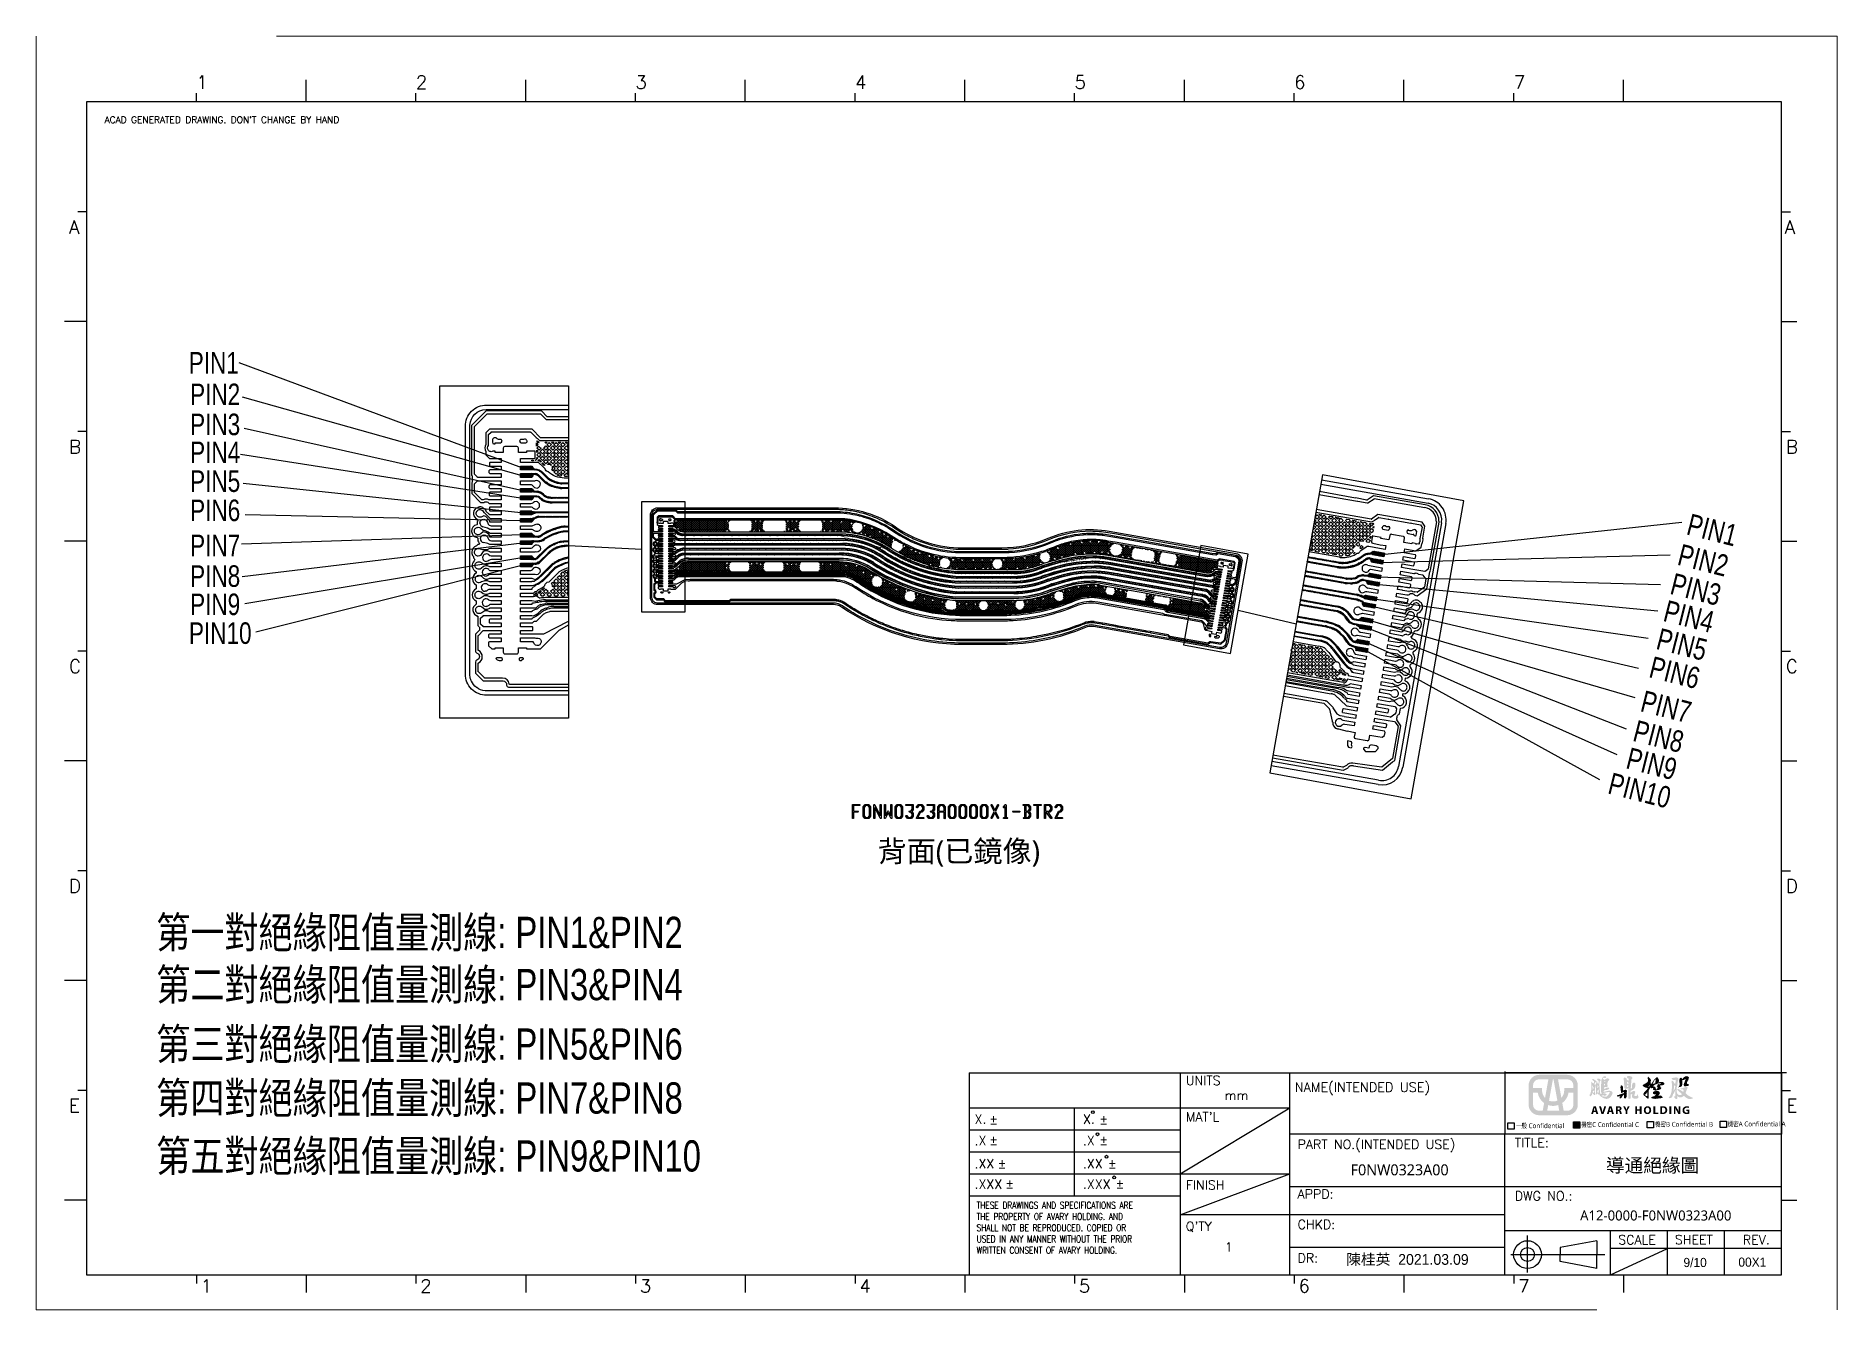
# Model space of a CAD drawing. Header units: millimetres. Extents: x 3193 to 3447, y -44 to 135.
import ezdxf

# ---------------------------------------------------------------- set-up
doc = ezdxf.new("R2010")
doc.units = ezdxf.units.MM
doc.header["$LTSCALE"] = 23.1
doc.linetypes.add('CENTER', pattern=[50.8, 31.75, -6.35, 6.35, -6.35])
doc.linetypes.add('PHANTOM', pattern=[29.5, 9.5, -1.5, 3, -1.5, 3, -1.5, 9.5])
doc.layers.get('0').update_dxf_attribs({"linetype": 'CONTINUOUS'})
doc.layers.add('0PAPERF', color=2, linetype='PHANTOM', lineweight=0, plot=False)
for name, color, linetype in [('gbr-dxf_layer0', 7, 'CONTINUOUS'), ('gbr-outline-dxf_layer1', 2, 'CONTINUOUS'), ('備註', 1, 'CONTINUOUS')]:
    doc.layers.add(name, color=color, linetype=linetype)
doc.layers.add('图层 1', color=7, linetype='CONTINUOUS', lineweight=0)
doc.styles.add('SIMPLEX', font='simplex.shx')
doc.styles.get("Standard").update_dxf_attribs({"font": 'simplex.shx', "width": 0.8})
pattern_1 = [(135, (7962.365513, 498.26547), (0.0224506403, 0.0224506403), []), (45, (7962.365513, 498.26547), (0.0224506403, -0.0224506403), [])]

msp = doc.modelspace()

# ---------------------------------------------------------------- texts
at = {"style": 'SIMPLEX'}
for s, height, p in [('1', 1.85, (3216.01, 127.55)), ('2', 1.85, (3246.88, 127.55)), ('3', 1.85, (3277.76, 127.55)), ('4', 1.85, (3308.63, 127.55)), ('5', 1.85, (3339.51, 127.55)), ('6', 1.85, (3370.38, 127.55)), ('7', 1.85, (3401.26, 127.55)), ('A', 1.88, (3198.1, 107.18)), ('A', 1.88, (3439.35, 107.18)), ('B', 1.88, (3198.1, 76.3)), ('B', 1.88, (3439.52, 76.3)), ('C', 1.88, (3198.1, 45.43)), ('C', 1.88, (3439.52, 45.43)), ('D', 1.88, (3198.1, 14.55)), ('D', 1.88, (3439.52, 14.55)), ('UNITS', 1.297, (3355.14, -12.5)), ('E', 1.88, (3198.1, -16.32)), ('mm', 1.297, (3360.61, -14.59)), ('E', 1.88, (3439.61, -16.32)), ('X.', 1.297, (3325.44, -17.93)), ('%%p ', 1.297, (3327.5, -17.97)), ('X.', 1.297, (3340.68, -17.93)), ('%%p ', 1.297, (3342.99, -17.97)), ("MAT'L", 1.297, (3355.14, -17.62)), ('.X', 1.297, (3325.44, -20.94)), ('%%p ', 1.297, (3327.5, -20.88)), ('.X', 1.297, (3340.68, -20.94)), ('%%p ', 1.297, (3342.99, -20.88)), ('PART NO.(INTENDED USE)', 1.2967, (3370.86, -21.48)), ('TITLE:', 1.297, (3401.4, -21.24)), ('.XX', 1.297, (3325.44, -24.2)), ('%%p ', 1.297, (3328.69, -24.18)), ('.XX', 1.297, (3340.68, -24.2)), ('%%p ', 1.297, (3344.19, -24.18)), ('.XXX', 1.297, (3325.44, -27.06)), ('%%p ', 1.297, (3329.77, -27.01)), ('.XXX', 1.297, (3340.68, -27.06)), ('%%p ', 1.297, (3345.27, -27.01)), ('FINISH', 1.297, (3355.14, -27.19)), ('APPD:', 1.297, (3370.86, -28.46)), ('DWG NO.:', 1.297, (3401.4, -28.73)), ("Q'TY", 1.297, (3355.14, -33)), ('CHKD:', 1.297, (3370.86, -32.74)), ('1', 1.3, (3360.61, -35.91)), ('SCALE ', 1.297, (3415.95, -34.89)), ('SHEET', 1.297, (3423.91, -34.87)), ('REV.', 1.297, (3433.47, -34.89)), ('DR:', 1.297, (3370.86, -37.45)), ('1', 1.85, (3216.62, -41.66)), ('2', 1.85, (3247.5, -41.66)), ('3', 1.85, (3278.37, -41.66)), ('4', 1.85, (3309.25, -41.66)), ('5', 1.85, (3340.12, -41.66)), ('6', 1.85, (3371, -41.66)), ('7', 1.85, (3401.87, -41.66))]:
    msp.add_text(s, height=height, dxfattribs=at).set_placement(p)
at = {"color": 3, "style": 'SIMPLEX'}
msp.add_text("ACAD GENERATED DRAWING. DON'T CHANGE BY HAND", height=0.9262, dxfattribs=at).set_placement((3203.11, 122.74))
at = {"lineweight": 0, "style": 'SIMPLEX'}
msp.add_text('NAME(INTENDED USE)', height=1.3212, dxfattribs=at).set_placement((3370.46, -13.46))
at = {"color": 2, "attachment_point": 1}
for s, insert, char_height, width in [('{\\fMicrosoft JhengHei|b0|i0|c136|p18;\\C1;\\fMicrosoft JhengHei|b0|i0|c136|p18;機密C \\fMicrosoft JhengHei|b0|i0|c136|p18;Confidential C}', (3410.75, -17.71), 0.68363, 8.9281), ('{\\fMicrosoft JhengHei|b0|i0|c136|p18;\\C1;機密B Confidential B}', (3421.12, -17.67), 0.6836, 8.9281), ('{\\fMicrosoft JhengHei|b0|i0|c136|p18;\\C1;機密A Confidential A}', (3431.35, -17.62), 0.6836, 8.9281), ('{\\fMicrosoft JhengHei|b0|i0|c136|p18;\\C1;一般 Confidential}', (3401.58, -17.87), 0.6836, 9.3765)]:
    msp.add_mtext(s, dxfattribs=dict(at, insert=insert, char_height=char_height, width=width))
at = {"lineweight": 0, "attachment_point": 1, "style": 'SIMPLEX'}
for s, insert, char_height, width in [('{\\fSimSun|b0|i0|c134|p2;\\M+58CA7\\M+5CDA8\\M+5BD5E\\M+5BE89\\M+58844}', (3414.22, -22.83), 1.9228, 28.5031), ('{\\fPMingLiU|b0|i0|c136|p2;陳桂英  2021.03.09}', (3377.71, -36.25), 1.5136, 19.0021)]:
    msp.add_mtext(s, dxfattribs=dict(at, insert=insert, char_height=char_height, width=width))
at = {"linetype": 'Continuous', "width": 18.6153, "attachment_point": 1}
for s, insert, char_height in [('{\\fMicrosoft JhengHei|b0|i0|c136|p0;\\W1;F0NW0323A00}', (3378.32, -23.64), 1.5437), ('{\\fPMingLiU|b0|i0|c136|p0;\\W1;9/10}', (3425.12, -36.79), 1.2865), ('{\\fPMingLiU|b0|i0|c136|p0;\\W1;00X1}', (3432.84, -36.74), 1.2865)]:
    msp.add_mtext(s, dxfattribs=dict(at, insert=insert, char_height=char_height))
at = {"color": 3, "lineweight": 0, "insert": (3325.72, -28.92), "char_height": 0.94854, "width": 26.097, "attachment_point": 1}
msp.add_mtext('THESE DRAWINGS AND SPECIFICATIONS ARE THE PROPERTY OF AVARY HOLDING. AND SHALL NOT BE REPRODUCED. COPIED OR USED IN ANY MANNER WITHOUT THE PRIOR WRITTEN CONSENT OF AVARY HOLDING.', dxfattribs=at)
at = {"insert": (3410.59, -30.12), "char_height": 1.4117, "width": 24.4841, "attachment_point": 1, "style": 'SIMPLEX'}
msp.add_mtext('{\\fMicrosoft JhengHei|b0|i0|c136|p0;A12-0000-F0NW0323A00}', dxfattribs=at)
at = {"layer": '備註', "color": 1, "lineweight": 0, "char_height": 3.0289, "attachment_point": 3}
for s, insert in [('{\\fPMingLiU|b0|i0|c136|p2;\\C256; PIN1}', (3221.99, 90.55)), ('{\\fPMingLiU|b0|i0|c136|p2;\\C256; PIN2}', (3222.18, 86.11)), ('{\\fPMingLiU|b0|i0|c136|p2;\\C256; PIN3}', (3222.18, 81.89)), ('{\\fPMingLiU|b0|i0|c136|p2;\\C256; PIN4}', (3222.18, 77.96)), ('{\\fPMingLiU|b0|i0|c136|p2;\\C256; PIN5}', (3222.18, 73.91)), ('{\\fPMingLiU|b0|i0|c136|p2;\\C256; PIN6}', (3222.18, 69.81)), ('{\\fPMingLiU|b0|i0|c136|p2;\\C256; PIN7}', (3222.18, 64.88)), ('{\\fPMingLiU|b0|i0|c136|p2;\\C256; PIN8}', (3222.18, 60.57)), ('{\\fPMingLiU|b0|i0|c136|p2;\\C256; PIN9}', (3222.18, 56.6)), ('{\\fPMingLiU|b0|i0|c136|p2;\\C256; PIN10', (3223.78, 52.55))]:
    msp.add_mtext(s, dxfattribs=dict(at, insert=insert))
at = {"layer": '備註', "color": 1, "lineweight": 0, "char_height": 3.0289, "attachment_point": 1, "rotation": 345.7834}
for s, insert in [('{\\fPMingLiU|b0|i0|c136|p2;\\C256; PIN1}', (3425.28, 68.09)), ('{\\fPMingLiU|b0|i0|c136|p2;\\C256; PIN2}', (3424, 63.83)), ('{\\fPMingLiU|b0|i0|c136|p2;\\C256; PIN3}', (3422.97, 59.74)), ('{\\fPMingLiU|b0|i0|c136|p2;\\C256; PIN4}', (3422, 55.93)), ('{\\fPMingLiU|b0|i0|c136|p2;\\C256; PIN5}', (3421.01, 52)), ('{\\fPMingLiU|b0|i0|c136|p2;\\C256; PIN6}', (3420, 48.03)), ('{\\fPMingLiU|b0|i0|c136|p2;\\C256; PIN7}', (3418.79, 43.24)), ('{\\fPMingLiU|b0|i0|c136|p2;\\C256; PIN8}', (3417.73, 39.07)), ('{\\fPMingLiU|b0|i0|c136|p2;\\C256; PIN9}', (3416.76, 35.22)), ('{\\fPMingLiU|b0|i0|c136|p2;\\C256; PIN10', (3414.21, 31.68))]:
    msp.add_mtext(s, dxfattribs=dict(at, insert=insert))
at = {"layer": '備註', "insert": (3311.79, 21.89), "char_height": 3.0072, "width": 37.9329, "attachment_point": 1, "style": 'SIMPLEX'}
msp.add_mtext('{\\fMicrosoft JhengHei|b0|i0|c136|p18;背面(已鏡像)}', dxfattribs=at)
at = {"layer": '備註', "color": 1, "lineweight": 0, "insert": (3210.37, -4.53), "char_height": 4.395, "attachment_point": 1, "bg_fill": 2}
msp.add_mtext('{\\fPMingLiU|b0|i0|c136|p2;\\C256;第三對絕緣阻值量測線: PIN5&PIN6', dxfattribs=at)

# ---------------------------------------------------------------- blocks, each defined once
blk = doc.blocks.new('6')
at = {"layer": '图层 1', "true_color": 0xf50613}
h = blk.add_hatch(color=1, dxfattribs=at)
h.dxf.hatch_style = 2
edge = h.paths.add_edge_path()
edge.add_spline(control_points=[(-0.84, 7.1), (-0.84, 7.1), (0.89, -2.45), (0.89, -2.45), (0.31, -2.7), (-0.33, -2.83), (-1.01, -2.83), (-1.66, -2.83), (-2.28, -2.71), (-2.84, -2.48), (-2.84, -2.48), (-1.11, 7.1), (-1.11, 7.1), (-1.11, 7.1), (-0.84, 7.1), (-0.84, 7.1)], knot_values=[0, 0, 0, 0, 1, 1, 1, 2, 2, 2, 3, 3, 3, 4, 4, 4, 5, 5, 5, 5], degree=3, periodic=1)
edge = h.paths.add_edge_path()
edge.add_spline(control_points=[(5.31, 9.08), (5.31, 9.08), (-7.25, 9.08), (-7.25, 9.08), (-9.86, 9.08), (-11.98, 6.96), (-11.98, 4.35), (-11.98, 4.35), (-11.98, -4.27), (-11.98, -4.27), (-11.98, -6.88), (-9.86, -9), (-7.25, -9), (-7.25, -9), (5.31, -9), (5.31, -9), (7.91, -9), (10.04, -6.88), (10.04, -4.27), (10.04, -4.27), (10.04, 4.35), (10.04, 4.35), (10.04, 6.96), (7.91, 9.08), (5.31, 9.08)], knot_values=[0, 0, 0, 0, 0.352778, 0.352778, 0.352778, 0.705556, 0.705556, 0.705556, 1.058334, 1.058334, 1.058334, 1.411112, 1.411112, 1.411112, 1.76389, 1.76389, 1.76389, 2.116668, 2.116668, 2.116668, 2.469446, 2.469446, 2.469446, 2.822224, 2.822224, 2.822224, 2.822224], degree=3, periodic=0)
edge.add_line((5.31, 9.08), (5.31, 9.08))
edge = h.paths.add_edge_path()
edge.add_spline(control_points=[(8.06, 4.35), (8.06, 4.35), (8.06, 3.12), (8.06, 3.12), (8.06, 3.12), (3.96, 3.12), (3.96, 3.12), (3.96, 3.12), (3.96, 2.13), (3.96, 2.13), (3.96, 0.86), (3.47, -0.31), (2.68, -1.19), (2.68, -1.19), (1.17, 7.1), (1.17, 7.1), (1.17, 7.1), (5.31, 7.1), (5.31, 7.1), (6.82, 7.1), (8.06, 5.87), (8.06, 4.35)], knot_values=[0, 0, 0, 0, 0.352778, 0.352778, 0.352778, 0.705556, 0.705556, 0.705556, 1.058334, 1.058334, 1.058334, 1.411112, 1.411112, 1.411112, 1.76389, 1.76389, 1.76389, 2.116668, 2.116668, 2.116668, 2.469446, 2.469446, 2.469446, 2.469446], degree=3, periodic=0)
edge.add_line((8.06, 4.35), (8.06, 4.35))
edge = h.paths.add_edge_path()
edge.add_spline(control_points=[(-1.01, -4.81), (-0.22, -4.81), (0.54, -4.67), (1.25, -4.43), (1.25, -4.43), (1.72, -7.02), (1.72, -7.02), (1.72, -7.02), (-3.67, -7.02), (-3.67, -7.02), (-3.67, -7.02), (-3.2, -4.45), (-3.2, -4.45), (-2.51, -4.68), (-1.78, -4.81), (-1.01, -4.81)], knot_values=[0, 0, 0, 0, 0.352778, 0.352778, 0.352778, 0.705556, 0.705556, 0.705556, 1.058334, 1.058334, 1.058334, 1.411112, 1.411112, 1.411112, 1.76389, 1.76389, 1.76389, 1.76389], degree=3, periodic=0)
edge.add_line((-1.01, -4.81), (-1.01, -4.81))
edge = h.paths.add_edge_path()
edge.add_spline(control_points=[(-7.25, 7.1), (-7.25, 7.1), (-3.12, 7.1), (-3.12, 7.1), (-3.12, 7.1), (-4.63, -1.25), (-4.63, -1.25), (-5.46, -0.37), (-5.98, 0.82), (-5.98, 2.13), (-5.98, 2.13), (-5.98, 3.12), (-5.98, 3.12), (-5.98, 3.12), (-10, 3.12), (-10, 3.12), (-10, 3.12), (-10, 4.35), (-10, 4.35), (-10, 5.87), (-8.77, 7.1), (-7.25, 7.1)], knot_values=[0, 0, 0, 0, 0.352778, 0.352778, 0.352778, 0.705556, 0.705556, 0.705556, 1.058334, 1.058334, 1.058334, 1.411112, 1.411112, 1.411112, 1.76389, 1.76389, 1.76389, 2.116668, 2.116668, 2.116668, 2.469446, 2.469446, 2.469446, 2.469446], degree=3, periodic=0)
edge.add_line((-7.25, 7.1), (-7.25, 7.1))
edge = h.paths.add_edge_path()
edge.add_spline(control_points=[(-10, -4.27), (-10, -4.27), (-10, 1.14), (-10, 1.14), (-10, 1.14), (-7.89, 1.14), (-7.89, 1.14), (-7.61, -0.77), (-6.55, -2.44), (-5.04, -3.52), (-5.04, -3.52), (-5.68, -7.02), (-5.68, -7.02), (-5.68, -7.02), (-7.25, -7.02), (-7.25, -7.02), (-8.77, -7.02), (-10, -5.79), (-10, -4.27)], knot_values=[0, 0, 0, 0, 0.352778, 0.352778, 0.352778, 0.705556, 0.705556, 0.705556, 1.058334, 1.058334, 1.058334, 1.411112, 1.411112, 1.411112, 1.76389, 1.76389, 1.76389, 2.116668, 2.116668, 2.116668, 2.116668], degree=3, periodic=0)
edge.add_line((-10, -4.27), (-10, -4.27))
edge = h.paths.add_edge_path()
edge.add_spline(control_points=[(5.31, -7.02), (5.31, -7.02), (3.73, -7.02), (3.73, -7.02), (3.73, -7.02), (3.09, -3.47), (3.09, -3.47), (4.56, -2.39), (5.6, -0.75), (5.87, 1.14), (5.87, 1.14), (8.06, 1.14), (8.06, 1.14), (8.06, 1.14), (8.06, -4.27), (8.06, -4.27), (8.06, -5.79), (6.82, -7.02), (5.31, -7.02)], knot_values=[0, 0, 0, 0, 0.352778, 0.352778, 0.352778, 0.705556, 0.705556, 0.705556, 1.058334, 1.058334, 1.058334, 1.411112, 1.411112, 1.411112, 1.76389, 1.76389, 1.76389, 2.116668, 2.116668, 2.116668, 2.116668], degree=3, periodic=0)
edge.add_line((5.31, -7.02), (5.31, -7.02))
at = {"layer": '图层 1', "true_color": 0x000099}
h = blk.add_hatch(color=174, dxfattribs=at)
h.dxf.hatch_style = 2
edge = h.paths.add_edge_path()
edge.add_spline(control_points=[(21.7, 4.45), (21.7, 4.45), (21.7, 4.7), (21.7, 4.7), (21.7, 4.7), (21.7, 4.95), (21.7, 4.95), (21.7, 4.95), (21.7, 5.15), (21.7, 5.15), (21.73, 5.12), (21.77, 5.09), (21.81, 5.06), (21.86, 5.03), (21.91, 5.01), (21.97, 5.01), (22.03, 4.98), (22.09, 4.97), (22.13, 4.97), (22.13, 4.97), (22.24, 4.97), (22.24, 4.97), (22.24, 4.97), (22.24, 4.88), (22.24, 4.88), (22.24, 4.88), (22.24, 4.74), (22.24, 4.74), (22.24, 4.74), (22.24, 4.61), (22.24, 4.61), (22.24, 4.61), (22.24, 4.52), (22.24, 4.52), (22.24, 4.52), (22.2, 4.52), (22.2, 4.52), (22.14, 4.49), (22.08, 4.44), (22.02, 4.38), (21.93, 4.35), (21.82, 4.31), (21.7, 4.25), (21.7, 4.25), (21.7, 4.45), (21.7, 4.45)], knot_values=[0, 0, 0, 0, 1, 1, 1, 2, 2, 2, 3, 3, 3, 4, 4, 4, 5, 5, 5, 6, 6, 6, 7, 7, 7, 8, 8, 8, 9, 9, 9, 10, 10, 10, 11, 11, 11, 12, 12, 12, 13, 13, 13, 14, 14, 14, 15, 15, 15, 15], degree=3, periodic=1)
edge = h.paths.add_edge_path()
edge.add_spline(control_points=[(16.6, 4.04), (16.6, 4.21), (16.61, 4.34), (16.64, 4.43), (16.67, 4.46), (16.72, 4.44), (16.78, 4.38), (16.81, 4.35), (16.84, 4.28), (16.87, 4.16), (16.87, 4.16), (16.87, 3.88), (16.87, 3.88), (16.84, 3.82), (16.82, 3.78), (16.82, 3.75), (16.82, 3.63), (16.81, 3.52), (16.8, 3.43), (16.78, 3.34), (16.81, 3.32), (16.87, 3.36), (16.93, 3.41), (16.99, 3.46), (17.05, 3.52), (17.11, 3.58), (17.17, 3.63), (17.23, 3.66), (17.23, 3.66), (17.23, 3.59), (17.23, 3.59), (17.23, 3.59), (17.23, 3.5), (17.23, 3.5), (17.23, 3.5), (17.23, 3.39), (17.23, 3.39), (17.23, 3.39), (17.23, 3.3), (17.23, 3.3), (17.17, 3.27), (17.12, 3.22), (17.09, 3.16), (17.06, 3.07), (17.03, 2.97), (16.98, 2.85), (16.93, 2.72), (16.88, 2.63), (16.82, 2.57), (16.79, 2.48), (16.76, 2.42), (16.73, 2.39), (16.7, 2.48), (16.67, 2.61), (16.64, 2.78), (16.61, 2.94), (16.6, 3.15), (16.6, 3.41), (16.6, 3.41), (16.6, 4.04), (16.6, 4.04)], knot_values=[0, 0, 0, 0, 1, 1, 1, 2, 2, 2, 3, 3, 3, 4, 4, 4, 5, 5, 5, 6, 6, 6, 7, 7, 7, 8, 8, 8, 9, 9, 9, 10, 10, 10, 11, 11, 11, 12, 12, 12, 13, 13, 13, 14, 14, 14, 15, 15, 15, 16, 16, 16, 17, 17, 17, 18, 18, 18, 19, 19, 19, 20, 20, 20, 20], degree=3, periodic=1)
edge = h.paths.add_edge_path()
edge.add_spline(control_points=[(18.72, 4.06), (18.72, 4.34), (18.74, 4.49), (18.79, 4.52), (18.83, 4.55), (18.88, 4.49), (18.95, 4.34), (18.91, 4.19), (18.88, 4.04), (18.85, 3.91), (18.82, 3.77), (18.84, 3.7), (18.9, 3.7), (18.93, 3.73), (18.99, 3.79), (19.08, 3.88), (19.17, 3.97), (19.25, 4.05), (19.31, 4.11), (19.31, 4.11), (19.31, 4.06), (19.31, 4.06), (19.31, 4.06), (19.35, 4.02), (19.35, 4.02), (19.35, 4.02), (19.35, 3.97), (19.35, 3.97), (19.35, 3.97), (19.4, 3.93), (19.4, 3.93), (19.37, 3.9), (19.33, 3.84), (19.28, 3.75), (19.24, 3.66), (19.17, 3.55), (19.08, 3.43), (18.99, 3.31), (18.92, 3.22), (18.88, 3.16), (18.83, 3.1), (18.78, 3.07), (18.72, 3.07), (18.72, 3.07), (18.72, 4.06), (18.72, 4.06)], knot_values=[0, 0, 0, 0, 1, 1, 1, 2, 2, 2, 3, 3, 3, 4, 4, 4, 5, 5, 5, 6, 6, 6, 7, 7, 7, 8, 8, 8, 9, 9, 9, 10, 10, 10, 11, 11, 11, 12, 12, 12, 13, 13, 13, 14, 14, 14, 15, 15, 15, 15], degree=3, periodic=1)
edge = h.paths.add_edge_path()
edge.add_spline(control_points=[(25.27, 1.54), (25.12, 1.71), (24.91, 1.84), (24.64, 1.9), (24.34, 1.96), (24.07, 1.97), (23.83, 1.94), (23.58, 1.91), (23.37, 1.88), (23.19, 1.85), (22.76, 1.72), (22.15, 1.58), (22.15, 1.58), (22.12, 1.58), (22.09, 1.57), (22.04, 1.56), (22, 1.54), (21.94, 1.53), (21.88, 1.51), (21.82, 1.5), (21.77, 1.48), (21.72, 1.47), (21.68, 1.45), (21.64, 1.43), (21.61, 1.4), (21.61, 1.4), (21.61, 1.56), (21.61, 1.56), (21.61, 1.56), (21.61, 1.76), (21.61, 1.76), (21.64, 1.82), (21.66, 1.88), (21.68, 1.94), (21.69, 2), (21.7, 2.06), (21.7, 2.12), (21.7, 2.12), (21.79, 2.12), (21.79, 2.12), (21.82, 2.12), (21.87, 2.13), (21.93, 2.14), (21.99, 2.16), (22.04, 2.17), (22.09, 2.17), (22.11, 2.17), (22.12, 2.17), (22.14, 2.18), (22.14, 2.18), (22.15, 2.21), (22.15, 2.21), (22.15, 2.21), (22.53, 2.26), (22.68, 2.29), (22.84, 2.32), (23.19, 2.39), (23.19, 2.39), (23.37, 2.45), (23.56, 2.54), (23.76, 2.66), (23.95, 2.79), (24.07, 2.92), (24.1, 3.07), (24.16, 3.19), (24.08, 3.28), (23.87, 3.34), (23.71, 3.36), (23.53, 3.37), (23.35, 3.38), (23.14, 3.36), (22.94, 3.21), (22.75, 3.14), (22.55, 3.06), (22.15, 2.89), (22.15, 2.89), (22.09, 2.89), (22.03, 2.88), (21.97, 2.85), (21.91, 2.81), (21.86, 2.79), (21.81, 2.75), (21.77, 2.72), (21.73, 2.71), (21.7, 2.71), (21.7, 2.71), (21.7, 2.87), (21.7, 2.87), (21.7, 2.87), (21.7, 3.09), (21.7, 3.09), (21.7, 3.09), (21.7, 3.34), (21.7, 3.34), (21.7, 3.34), (21.7, 3.48), (21.7, 3.48), (21.7, 3.48), (22.36, 3.6), (22.6, 3.61), (22.84, 3.62), (22.93, 3.53), (23.04, 3.53), (23.15, 3.53), (23.26, 3.61), (23.26, 3.61), (23.28, 3.73), (23.3, 3.88), (23.33, 4.04), (23.36, 4.21), (23.36, 4.34), (23.33, 4.43), (23.3, 4.49), (23.25, 4.52), (23.19, 4.52), (23.19, 4.64), (23.21, 4.8), (23.24, 5.01), (23.24, 5.22), (23.28, 5.47), (23.37, 5.76), (23.46, 6.05), (23.57, 6.27), (23.69, 6.44), (23.81, 6.6), (23.92, 6.7), (24.01, 6.73), (24.07, 6.76), (24.1, 6.84), (24.1, 6.96), (24.07, 7.08), (23.96, 7.21), (23.78, 7.36), (23.6, 7.51), (23.42, 7.57), (23.24, 7.54), (23.06, 7.51), (22.92, 7.44), (22.83, 7.32), (22.8, 7.29), (22.76, 7.26), (22.7, 7.23), (22.61, 7.2), (22.5, 7.14), (22.38, 7.05), (22.23, 6.99), (22.12, 6.94), (22.06, 6.89), (22, 6.84), (21.97, 6.81), (21.97, 6.78), (21.97, 6.81), (21.93, 6.84), (21.84, 6.89), (21.75, 6.94), (21.63, 7.02), (21.48, 7.14), (21.32, 7.26), (21.25, 7.37), (21.25, 7.48), (21.25, 7.58), (21.3, 7.66), (21.39, 7.73), (21.45, 7.75), (21.52, 7.77), (21.61, 7.77), (21.67, 7.77), (21.77, 7.75), (21.91, 7.73), (22.04, 7.69), (22.16, 7.68), (22.27, 7.68), (22.37, 7.68), (22.47, 7.69), (22.56, 7.73), (22.65, 7.82), (22.7, 7.92), (22.7, 8.04), (22.7, 8.16), (22.59, 8.27), (22.38, 8.36), (22.2, 8.42), (22.02, 8.43), (21.84, 8.4), (21.66, 8.37), (21.54, 8.31), (21.48, 8.22), (21.3, 8.04), (21.12, 7.83), (20.96, 7.59), (20.79, 7.35), (20.67, 7.07), (20.59, 6.75), (20.52, 6.44), (20.48, 6.13), (20.48, 5.83), (20.48, 5.83), (20.48, 4.97), (20.48, 4.97), (20.48, 4.88), (20.47, 4.65), (20.44, 4.29), (20.41, 3.93), (20.39, 3.43), (20.39, 2.8), (20.36, 2.2), (20.39, 1.73), (20.48, 1.4), (20.54, 1.08), (20.63, 0.88), (20.74, 0.82), (20.81, 0.78), (20.86, 0.76), (20.86, 0.76), (20.62, 0.74), (20.13, 0.41), (20.13, 0.41), (20.13, 0.41), (20.08, 0.57), (20.08, 0.63), (20.04, 0.78), (20, 1.11), (19.94, 1.6), (19.88, 2.1), (19.82, 2.75), (19.76, 3.57), (19.7, 4.38), (19.68, 5), (19.71, 5.42), (19.74, 5.84), (19.8, 6.1), (19.89, 6.19), (20.13, 6.28), (20.26, 6.44), (20.26, 6.66), (20.26, 6.89), (20.08, 7.08), (19.74, 7.25), (19.39, 7.42), (19.12, 7.47), (18.92, 7.41), (18.73, 7.35), (18.64, 7.23), (18.67, 7.05), (18.7, 7.02), (18.73, 6.97), (18.74, 6.91), (18.76, 6.85), (18.81, 6.79), (18.9, 6.73), (18.96, 6.64), (19.02, 6.58), (19.08, 6.55), (19.17, 6.49), (19.25, 6.44), (19.31, 6.42), (19.31, 6.35), (19.31, 6.27), (19.33, 6.17), (19.34, 6.06), (19.35, 5.93), (19.35, 5.78), (19.35, 5.63), (19.36, 5.5), (19.37, 5.4), (19.39, 5.29), (19.4, 5.21), (19.4, 5.15), (19.31, 5.18), (19.22, 5.21), (19.13, 5.24), (19.13, 5.24), (18.85, 5.24), (18.85, 5.24), (18.82, 5.3), (18.8, 5.37), (18.79, 5.44), (18.77, 5.52), (18.76, 5.62), (18.74, 5.74), (18.73, 5.86), (18.7, 5.96), (18.65, 6.05), (18.61, 6.14), (18.57, 6.23), (18.54, 6.33), (18.51, 6.35), (18.49, 6.37), (18.47, 6.37), (18.46, 6.37), (18.43, 6.33), (18.4, 6.23), (18.37, 6.14), (18.36, 6.02), (18.36, 5.87), (18.36, 5.87), (18.36, 5.51), (18.36, 5.51), (18.24, 5.3), (18.13, 5.09), (18.04, 4.88), (17.92, 4.67), (17.8, 4.44), (17.68, 4.2), (17.68, 4.26), (17.67, 4.34), (17.66, 4.45), (17.64, 4.55), (17.63, 4.67), (17.63, 4.81), (17.63, 4.95), (17.63, 5.06), (17.61, 5.15), (17.6, 5.24), (17.59, 5.33), (17.59, 5.42), (17.68, 5.48), (17.79, 5.57), (17.91, 5.69), (18.03, 5.81), (18.12, 5.95), (18.18, 6.1), (18.24, 6.25), (18.21, 6.37), (18.09, 6.46), (17.97, 6.55), (17.83, 6.63), (17.68, 6.69), (17.44, 6.93), (17.2, 7.1), (16.96, 7.21), (16.72, 7.31), (16.58, 7.28), (16.55, 7.12), (16.52, 6.95), (16.58, 6.78), (16.73, 6.6), (16.88, 6.42), (17.05, 6.31), (17.23, 6.28), (17.23, 6.28), (17.23, 6.05), (17.23, 6.05), (17.23, 6.05), (17.23, 5.74), (17.23, 5.74), (17.23, 5.74), (17.23, 5.42), (17.23, 5.42), (17.23, 5.42), (17.23, 5.26), (17.23, 5.26), (17.23, 5.25), (17.21, 5.25), (17.16, 5.29), (17.12, 5.31), (17.05, 5.34), (16.96, 5.35), (16.87, 5.37), (16.76, 5.39), (16.64, 5.42), (16.61, 5.45), (16.58, 5.5), (16.55, 5.56), (16.52, 5.59), (16.49, 5.63), (16.46, 5.69), (16.4, 5.75), (16.35, 5.81), (16.32, 5.87), (16.29, 5.9), (16.26, 5.93), (16.23, 5.96), (16.14, 5.99), (16.08, 5.95), (16.05, 5.83), (16.02, 5.68), (16.02, 5.44), (16.05, 5.1), (16.08, 4.77), (16.11, 4.41), (16.14, 4.02), (16.14, 4.02), (16.14, 3.25), (16.14, 3.25), (16.11, 2.95), (16.07, 2.59), (16.01, 2.17), (15.92, 1.75), (15.84, 1.38), (15.78, 1.08), (15.69, 0.78), (15.63, 0.56), (15.6, 0.4), (15.57, 0.4), (15.55, 0.42), (15.53, 0.45), (15.52, 0.48), (15.5, 0.51), (15.47, 0.54), (15.44, 0.48), (15.42, 0.43), (15.42, 0.4), (15.36, 0.13), (15.35, -0.09), (15.38, -0.27), (15.41, -0.48), (15.51, -0.56), (15.69, -0.5), (15.87, -0.44), (16.04, -0.3), (16.19, -0.09), (16.31, 0.12), (16.4, 0.3), (16.46, 0.45), (16.46, 0.45), (16.46, 0.54), (16.46, 0.54), (16.46, 0.57), (16.48, 0.63), (16.51, 0.72), (16.51, 0.78), (16.51, 0.84), (16.53, 0.9), (16.54, 0.96), (16.55, 1.02), (16.55, 1.08), (16.58, 1.02), (16.64, 0.92), (16.73, 0.79), (16.82, 0.65), (16.94, 0.5), (17.09, 0.34), (17.24, 0.17), (17.38, 0.07), (17.5, 0.04), (17.62, 0.01), (17.71, 0.04), (17.77, 0.13), (17.8, 0.13), (17.83, 0.16), (17.86, 0.22), (17.86, 0.22), (17.86, 0.4), (17.86, 0.4), (17.89, 0.47), (17.89, 0.54), (17.86, 0.63), (17.83, 0.69), (17.8, 0.75), (17.77, 0.81), (17.71, 0.93), (17.66, 1.16), (17.63, 1.49), (17.6, 1.79), (17.63, 2.2), (17.7, 2.71), (17.78, 3.22), (17.88, 3.64), (18, 3.97), (18.09, 4.28), (18.18, 4.49), (18.27, 4.61), (18.24, 4.49), (18.22, 4.35), (18.22, 4.2), (18.22, 4.2), (18.22, 3.7), (18.22, 3.7), (18.22, 3.7), (18.22, 3.21), (18.22, 3.21), (18.22, 3.06), (18.22, 2.88), (18.2, 2.66), (18.18, 2.45), (18.18, 2.21), (18.18, 1.92), (18.18, 1.92), (18.18, 1.17), (18.18, 1.17), (18.18, 0.96), (18.18, 0.79), (18.2, 0.65), (18.22, 0.52), (18.25, 0.4), (18.31, 0.31), (18.37, 0.22), (18.43, 0.21), (18.49, 0.27), (18.55, 0.3), (18.58, 0.38), (18.58, 0.5), (18.58, 0.62), (18.57, 0.72), (18.54, 0.81), (18.63, 0.78), (18.72, 0.72), (18.81, 0.63), (18.9, 0.54), (19.02, 0.45), (19.17, 0.36), (19.29, 0.27), (19.41, 0.21), (19.53, 0.18), (19.65, 0.15), (19.77, 0.13), (19.89, 0.13), (19.83, 0.01), (19.82, -0.09), (19.85, -0.18), (19.9, -0.29), (20.01, -0.39), (20.18, -0.5), (20.18, -0.5), (20.18, -0.5), (20.19, -0.5), (20.41, -0.67), (20.77, -0.88), (20.91, -1), (20.94, -1.02), (20.98, -1.04), (21.02, -1.07), (21.02, -1.08), (21.02, -1.08), (21.02, -1.09), (21.08, -1.12), (21.16, -1.16), (21.25, -1.22), (21.34, -1.25), (21.45, -1.3), (21.57, -1.36), (21.9, -1.51), (22.29, -1.61), (22.74, -1.67), (23.19, -1.7), (23.66, -1.57), (24.14, -1.27), (24.59, -0.94), (24.93, -0.56), (25.16, -0.14), (25.38, 0.29), (25.53, 0.66), (25.59, 0.99), (25.53, 1.17), (25.42, 1.35), (25.27, 1.54)], knot_values=[0, 0, 0, 0, 0.352778, 0.352778, 0.352778, 0.705556, 0.705556, 0.705556, 1.058334, 1.058334, 1.058334, 1.411112, 1.411112, 1.411112, 1.76389, 1.76389, 1.76389, 2.116668, 2.116668, 2.116668, 2.469446, 2.469446, 2.469446, 2.822224, 2.822224, 2.822224, 3.175002, 3.175002, 3.175002, 3.52778, 3.52778, 3.52778, 3.880558, 3.880558, 3.880558, 4.233336, 4.233336, 4.233336, 4.586114, 4.586114, 4.586114, 4.938892, 4.938892, 4.938892, 5.29167, 5.29167, 5.29167, 5.644448, 5.644448, 5.644448, 5.997226, 5.997226, 5.997226, 6.350004, 6.350004, 6.350004, 6.702782, 6.702782, 6.702782, 7.05556, 7.05556, 7.05556, 7.408338, 7.408338, 7.408338, 7.761116, 7.761116, 7.761116, 8.113894, 8.113894, 8.113894, 8.466672, 8.466672, 8.466672, 8.81945, 8.81945, 8.81945, 9.172228, 9.172228, 9.172228, 9.525006, 9.525006, 9.525006, 9.877784, 9.877784, 9.877784, 10.230562, 10.230562, 10.230562, 10.58334, 10.58334, 10.58334, 10.936118, 10.936118, 10.936118, 11.288896, 11.288896, 11.288896, 11.641674, 11.641674, 11.641674, 11.994452, 11.994452, 11.994452, 12.34723, 12.34723, 12.34723, 12.700008, 12.700008, 12.700008, 13.052786, 13.052786, 13.052786, 13.405564, 13.405564, 13.405564, 13.758342, 13.758342, 13.758342, 14.11112, 14.11112, 14.11112, 14.463898, 14.463898, 14.463898, 14.816676, 14.816676, 14.816676, 15.169454, 15.169454, 15.169454, 15.522232, 15.522232, 15.522232, 15.87501, 15.87501, 15.87501, 16.227788, 16.227788, 16.227788, 16.580566, 16.580566, 16.580566, 16.933344, 16.933344, 16.933344, 17.286123, 17.286123, 17.286123, 17.638901, 17.638901, 17.638901, 17.991679, 17.991679, 17.991679, 18.344457, 18.344457, 18.344457, 18.697235, 18.697235, 18.697235, 19.050013, 19.050013, 19.050013, 19.402791, 19.402791, 19.402791, 19.755569, 19.755569, 19.755569, 20.108347, 20.108347, 20.108347, 20.461125, 20.461125, 20.461125, 20.813903, 20.813903, 20.813903, 21.166681, 21.166681, 21.166681, 21.519459, 21.519459, 21.519459, 21.872237, 21.872237, 21.872237, 22.225015, 22.225015, 22.225015, 22.577793, 22.577793, 22.577793, 22.930571, 22.930571, 22.930571, 23.283349, 23.283349, 23.283349, 23.636127, 23.636127, 23.636127, 23.988905, 23.988905, 23.988905, 24.341683, 24.341683, 24.341683, 24.694461, 24.694461, 24.694461, 25.047239, 25.047239, 25.047239, 25.400017, 25.400017, 25.400017, 25.752795, 25.752795, 25.752795, 26.105573, 26.105573, 26.105573, 26.458351, 26.458351, 26.458351, 26.811129, 26.811129, 26.811129, 27.163907, 27.163907, 27.163907, 27.516685, 27.516685, 27.516685, 27.869463, 27.869463, 27.869463, 28.222241, 28.222241, 28.222241, 28.575019, 28.575019, 28.575019, 28.927797, 28.927797, 28.927797, 29.280575, 29.280575, 29.280575, 29.633353, 29.633353, 29.633353, 29.986131, 29.986131, 29.986131, 30.338909, 30.338909, 30.338909, 30.691687, 30.691687, 30.691687, 31.044465, 31.044465, 31.044465, 31.397243, 31.397243, 31.397243, 31.750021, 31.750021, 31.750021, 32.102799, 32.102799, 32.102799, 32.455577, 32.455577, 32.455577, 32.808355, 32.808355, 32.808355, 33.161133, 33.161133, 33.161133, 33.513911, 33.513911, 33.513911, 33.866689, 33.866689, 33.866689, 34.219467, 34.219467, 34.219467, 34.572245, 34.572245, 34.572245, 34.925023, 34.925023, 34.925023, 35.277801, 35.277801, 35.277801, 35.630579, 35.630579, 35.630579, 35.983357, 35.983357, 35.983357, 36.336135, 36.336135, 36.336135, 36.688913, 36.688913, 36.688913, 37.041691, 37.041691, 37.041691, 37.394469, 37.394469, 37.394469, 37.747247, 37.747247, 37.747247, 38.100025, 38.100025, 38.100025, 38.452803, 38.452803, 38.452803, 38.805581, 38.805581, 38.805581, 39.158359, 39.158359, 39.158359, 39.511137, 39.511137, 39.511137, 39.863915, 39.863915, 39.863915, 40.216693, 40.216693, 40.216693, 40.569471, 40.569471, 40.569471, 40.922249, 40.922249, 40.922249, 41.275027, 41.275027, 41.275027, 41.627805, 41.627805, 41.627805, 41.980583, 41.980583, 41.980583, 42.333361, 42.333361, 42.333361, 42.686139, 42.686139, 42.686139, 43.038917, 43.038917, 43.038917, 43.391695, 43.391695, 43.391695, 43.744473, 43.744473, 43.744473, 44.097251, 44.097251, 44.097251, 44.450029, 44.450029, 44.450029, 44.802807, 44.802807, 44.802807, 45.155585, 45.155585, 45.155585, 45.508363, 45.508363, 45.508363, 45.861141, 45.861141, 45.861141, 46.213919, 46.213919, 46.213919, 46.566697, 46.566697, 46.566697, 46.919475, 46.919475, 46.919475, 47.272253, 47.272253, 47.272253, 47.625031, 47.625031, 47.625031, 47.977809, 47.977809, 47.977809, 48.330587, 48.330587, 48.330587, 48.683365, 48.683365, 48.683365, 49.036143, 49.036143, 49.036143, 49.388921, 49.388921, 49.388921, 49.741699, 49.741699, 49.741699, 50.094477, 50.094477, 50.094477, 50.447255, 50.447255, 50.447255, 50.800033, 50.800033, 50.800033, 51.152812, 51.152812, 51.152812, 51.50559, 51.50559, 51.50559, 51.858368, 51.858368, 51.858368, 52.211146, 52.211146, 52.211146, 52.563924, 52.563924, 52.563924, 52.916702, 52.916702, 52.916702, 53.26948, 53.26948, 53.26948, 53.622258, 53.622258, 53.622258, 53.975036, 53.975036, 53.975036, 54.327814, 54.327814, 54.327814, 54.680592, 54.680592, 54.680592, 55.03337, 55.03337, 55.03337, 55.386148, 55.386148, 55.386148, 55.738926, 55.738926, 55.738926, 56.091704, 56.091704, 56.091704, 56.444482, 56.444482, 56.444482, 56.79726, 56.79726, 56.79726, 57.150038, 57.150038, 57.150038, 57.502816, 57.502816, 57.502816, 57.855594, 57.855594, 57.855594, 58.208372, 58.208372, 58.208372, 58.56115, 58.56115, 58.56115, 58.913928, 58.913928, 58.913928, 59.266706, 59.266706, 59.266706, 59.619484, 59.619484, 59.619484, 59.972262, 59.972262, 59.972262, 60.32504, 60.32504, 60.32504, 60.677818, 60.677818, 60.677818, 61.030596, 61.030596, 61.030596, 61.383374, 61.383374, 61.383374, 61.736152, 61.736152, 61.736152, 62.08893, 62.08893, 62.08893, 62.441708, 62.441708, 62.441708, 62.794486, 62.794486, 62.794486, 63.147264, 63.147264, 63.147264, 63.500042, 63.500042, 63.500042, 63.85282, 63.85282, 63.85282, 64.205598, 64.205598, 64.205598, 64.205598], degree=3, periodic=0)
edge.add_line((25.27, 1.54), (25.27, 1.54))
edge = h.paths.add_edge_path()
edge.add_spline(control_points=[(21.84, 6.01), (21.87, 6.07), (21.93, 6.11), (22.02, 6.14), (22.11, 6.17), (22.19, 6.19), (22.27, 6.19), (22.27, 6.19), (22.47, 6.19), (22.47, 6.19), (22.44, 6.16), (22.42, 6.13), (22.42, 6.1), (22.39, 6.07), (22.36, 6.04), (22.33, 6.01), (22.33, 5.95), (22.32, 5.92), (22.29, 5.92), (22.29, 5.89), (22.27, 5.86), (22.24, 5.83), (22.24, 5.83), (22.15, 5.83), (22.15, 5.83), (22.15, 5.83), (22.02, 5.83), (22.02, 5.83), (22.02, 5.83), (21.88, 5.83), (21.88, 5.83), (21.88, 5.83), (21.79, 5.83), (21.79, 5.83), (21.79, 5.89), (21.81, 5.95), (21.84, 6.01)], knot_values=[0, 0, 0, 0, 0.352778, 0.352778, 0.352778, 0.705556, 0.705556, 0.705556, 1.058334, 1.058334, 1.058334, 1.411112, 1.411112, 1.411112, 1.76389, 1.76389, 1.76389, 2.116668, 2.116668, 2.116668, 2.469446, 2.469446, 2.469446, 2.822224, 2.822224, 2.822224, 3.175002, 3.175002, 3.175002, 3.52778, 3.52778, 3.52778, 3.880558, 3.880558, 3.880558, 4.233336, 4.233336, 4.233336, 4.233336], degree=3, periodic=0)
edge.add_line((21.84, 6.01), (21.84, 6.01))
edge = h.paths.add_edge_path()
edge.add_spline(control_points=[(17.3, 1.92), (17.28, 1.84), (17.27, 1.76), (17.25, 1.67), (17.24, 1.58), (17.23, 1.5), (17.23, 1.42), (17.23, 1.42), (17.23, 1.22), (17.23, 1.22), (17.23, 1.16), (17.21, 1.11), (17.18, 1.08), (17.15, 1.02), (17.09, 1.01), (17, 1.04), (16.91, 1.07), (16.84, 1.11), (16.78, 1.17), (16.69, 1.2), (16.64, 1.23), (16.64, 1.24), (16.64, 1.24), (16.64, 1.35), (16.64, 1.35), (16.64, 1.35), (16.64, 1.49), (16.64, 1.49), (16.64, 1.49), (16.64, 1.67), (16.64, 1.67), (16.64, 1.67), (16.64, 1.76), (16.64, 1.76), (16.7, 1.73), (16.75, 1.73), (16.78, 1.76), (16.84, 1.76), (16.9, 1.79), (16.96, 1.85), (17.02, 1.91), (17.08, 1.96), (17.14, 2.01), (17.2, 2.05), (17.26, 2.09), (17.32, 2.12), (17.32, 2.06), (17.31, 1.99), (17.3, 1.92)], knot_values=[0, 0, 0, 0, 0.352778, 0.352778, 0.352778, 0.705556, 0.705556, 0.705556, 1.058334, 1.058334, 1.058334, 1.411112, 1.411112, 1.411112, 1.76389, 1.76389, 1.76389, 2.116668, 2.116668, 2.116668, 2.469446, 2.469446, 2.469446, 2.822224, 2.822224, 2.822224, 3.175002, 3.175002, 3.175002, 3.52778, 3.52778, 3.52778, 3.880558, 3.880558, 3.880558, 4.233336, 4.233336, 4.233336, 4.586114, 4.586114, 4.586114, 4.938892, 4.938892, 4.938892, 5.29167, 5.29167, 5.29167, 5.644448, 5.644448, 5.644448, 5.644448], degree=3, periodic=0)
edge.add_line((17.3, 1.92), (17.3, 1.92))
edge = h.paths.add_edge_path()
edge.add_spline(control_points=[(19.42, 1.63), (19.4, 1.51), (19.4, 1.4), (19.4, 1.31), (19.4, 1.25), (19.37, 1.2), (19.31, 1.17), (19.28, 1.11), (19.22, 1.1), (19.13, 1.13), (19.04, 1.13), (18.96, 1.16), (18.9, 1.22), (18.81, 1.25), (18.76, 1.29), (18.74, 1.33), (18.73, 1.38), (18.72, 1.42), (18.72, 1.47), (18.72, 1.47), (18.72, 1.67), (18.72, 1.67), (18.72, 1.67), (18.72, 1.87), (18.72, 1.87), (18.72, 1.87), (18.72, 2.03), (18.72, 2.03), (18.81, 2.03), (18.9, 2.05), (18.99, 2.08), (19.05, 2.14), (19.11, 2.21), (19.17, 2.3), (19.2, 2.39), (19.24, 2.48), (19.28, 2.57), (19.33, 2.66), (19.37, 2.74), (19.4, 2.8), (19.4, 2.8), (19.4, 2.48), (19.4, 2.48), (19.4, 2.36), (19.4, 2.22), (19.42, 2.05), (19.43, 1.89), (19.43, 1.75), (19.42, 1.63)], knot_values=[0, 0, 0, 0, 0.352778, 0.352778, 0.352778, 0.705556, 0.705556, 0.705556, 1.058334, 1.058334, 1.058334, 1.411112, 1.411112, 1.411112, 1.76389, 1.76389, 1.76389, 2.116668, 2.116668, 2.116668, 2.469446, 2.469446, 2.469446, 2.822224, 2.822224, 2.822224, 3.175002, 3.175002, 3.175002, 3.52778, 3.52778, 3.52778, 3.880558, 3.880558, 3.880558, 4.233336, 4.233336, 4.233336, 4.586114, 4.586114, 4.586114, 4.938892, 4.938892, 4.938892, 5.29167, 5.29167, 5.29167, 5.644448, 5.644448, 5.644448, 5.644448], degree=3, periodic=0)
edge.add_line((19.42, 1.63), (19.42, 1.63))
edge = h.paths.add_edge_path()
edge.add_spline(control_points=[(24.14, 0.81), (24.05, 0.63), (23.92, 0.44), (23.76, 0.25), (23.59, 0.05), (23.43, -0.12), (23.28, -0.25), (23.13, -0.38), (23.01, -0.5), (22.92, -0.59), (22.83, -0.65), (22.7, -0.69), (22.52, -0.72), (22.33, -0.75), (22.11, -0.74), (21.84, -0.68), (21.57, -0.62), (21.34, -0.57), (21.16, -0.54), (20.98, -0.48), (20.84, -0.44), (20.75, -0.41), (20.72, -0.38), (20.72, -0.34), (20.75, -0.29), (20.78, -0.25), (20.84, -0.21), (20.93, -0.18), (21.02, -0.15), (21.1, -0.12), (21.16, -0.09), (21.18, -0.09), (21.19, -0.09), (21.2, -0.09), (21.2, -0.09), (21.21, -0.09), (21.21, -0.09), (21.21, -0.09), (21.21, -0.09), (21.22, -0.09), (21.25, -0.08), (21.27, -0.07), (21.28, -0.06), (21.29, -0.06), (21.3, -0.06), (21.3, -0.05), (21.3, -0.06), (21.31, -0.06), (21.31, -0.06), (21.31, -0.06), (21.31, -0.05), (21.31, -0.05), (21.35, -0.04), (21.39, -0.03), (21.42, -0.03), (21.49, -0.04), (21.71, -0.05), (21.79, -0.13), (21.82, -0.15), (21.84, -0.18), (21.87, -0.2), (21.93, -0.26), (21.97, -0.32), (22, -0.38), (22.03, -0.45), (22.06, -0.49), (22.09, -0.52), (22.12, -0.52), (22.15, -0.51), (22.18, -0.48), (22.18, -0.38), (22.24, -0.3), (22.34, -0.23), (22.45, -0.15), (22.57, -0.09), (22.73, -0.02), (22.91, 0.01), (23, 0.07), (23, 0.16), (23.03, 0.22), (23, 0.29), (22.91, 0.38), (22.85, 0.44), (22.78, 0.5), (22.7, 0.54), (22.63, 0.59), (22.52, 0.63), (22.39, 0.68), (22.25, 0.72), (22.12, 0.76), (22, 0.79), (21.97, 0.79), (21.95, 0.8), (21.92, 0.8), (21.92, 0.8), (21.75, 0.9), (21.44, 0.87), (21.36, 0.87), (21.27, 0.88), (21.2, 0.9), (21.23, 0.9), (21.4, 0.94), (21.7, 1.01), (22, 1.09), (22.42, 1.17), (22.94, 1.26), (23.47, 1.35), (23.84, 1.4), (24.05, 1.4), (24.29, 1.37), (24.4, 1.31), (24.37, 1.22), (24.31, 1.1), (24.23, 0.96), (24.14, 0.81)], knot_values=[0, 0, 0, 0, 0.352778, 0.352778, 0.352778, 0.705556, 0.705556, 0.705556, 1.058334, 1.058334, 1.058334, 1.411112, 1.411112, 1.411112, 1.76389, 1.76389, 1.76389, 2.116668, 2.116668, 2.116668, 2.469446, 2.469446, 2.469446, 2.822224, 2.822224, 2.822224, 3.175002, 3.175002, 3.175002, 3.52778, 3.52778, 3.52778, 3.880558, 3.880558, 3.880558, 4.233336, 4.233336, 4.233336, 4.586114, 4.586114, 4.586114, 4.938892, 4.938892, 4.938892, 5.29167, 5.29167, 5.29167, 5.644448, 5.644448, 5.644448, 5.997226, 5.997226, 5.997226, 6.350004, 6.350004, 6.350004, 6.702782, 6.702782, 6.702782, 7.05556, 7.05556, 7.05556, 7.408338, 7.408338, 7.408338, 7.761116, 7.761116, 7.761116, 8.113894, 8.113894, 8.113894, 8.466672, 8.466672, 8.466672, 8.81945, 8.81945, 8.81945, 9.172228, 9.172228, 9.172228, 9.525006, 9.525006, 9.525006, 9.877784, 9.877784, 9.877784, 10.230562, 10.230562, 10.230562, 10.58334, 10.58334, 10.58334, 10.936118, 10.936118, 10.936118, 11.288896, 11.288896, 11.288896, 11.641674, 11.641674, 11.641674, 11.994452, 11.994452, 11.994452, 12.34723, 12.34723, 12.34723, 12.700008, 12.700008, 12.700008, 13.052786, 13.052786, 13.052786, 13.405564, 13.405564, 13.405564, 13.405564], degree=3, periodic=0)
edge.add_line((24.14, 0.81), (24.14, 0.81))
h = blk.add_hatch(color=174, dxfattribs=at)
h.dxf.hatch_style = 2
edge = h.paths.add_edge_path()
edge.add_spline(control_points=[(32.56, 5.06), (32.5, 5.06), (32.43, 5.07), (32.34, 5.1), (32.34, 5.1), (32.16, 5.1), (32.16, 5.1), (32.1, 5.1), (32.06, 5.12), (32.04, 5.15), (32.03, 5.18), (32.04, 5.24), (32.07, 5.33), (32.07, 5.42), (32.06, 5.52), (32.04, 5.62), (32.03, 5.73), (32.01, 5.82), (32, 5.9), (31.98, 5.97), (31.98, 6.02), (31.98, 6.05), (32.07, 5.99), (32.16, 5.93), (32.27, 5.87), (32.38, 5.81), (32.47, 5.75), (32.56, 5.69), (32.62, 5.6), (32.67, 5.5), (32.7, 5.4), (32.73, 5.29), (32.74, 5.18), (32.74, 5.06), (32.74, 5.06), (32.56, 5.06), (32.56, 5.06)], knot_values=[0, 0, 0, 0, 1, 1, 1, 2, 2, 2, 3, 3, 3, 4, 4, 4, 5, 5, 5, 6, 6, 6, 7, 7, 7, 8, 8, 8, 9, 9, 9, 10, 10, 10, 11, 11, 11, 12, 12, 12, 12], degree=3, periodic=1)
edge = h.paths.add_edge_path()
edge.add_spline(control_points=[(37.17, -0.9), (37.13, -0.37), (36.86, -0.06), (36.75, 0.24), (36.66, 0.49), (36.53, 0.47), (36.49, 0.01), (36.45, -0.45), (36.47, -0.45), (36.03, -0.45), (36.03, -0.45), (35.82, -0.45), (35.82, -0.45), (35.64, -0.45), (35.52, -0.41), (35.46, -0.34), (35.4, -0.27), (35.37, -0.15), (35.37, 0), (35.37, 0.15), (35.41, 0.34), (35.5, 0.59), (35.56, 0.8), (35.62, 0.98), (35.68, 1.13), (35.71, 1.31), (35.73, 1.44), (35.73, 1.54), (35.64, 1.69), (35.51, 1.79), (35.34, 1.85), (35.18, 1.91), (34.96, 1.88), (34.69, 1.76), (34.42, 1.64), (34.19, 1.52), (34.01, 1.4), (33.83, 1.25), (33.69, 1.16), (33.6, 1.13), (33.6, 1.13), (33.6, 1.54), (33.6, 1.54), (33.6, 1.69), (33.65, 1.81), (33.74, 1.92), (33.83, 2.02), (33.96, 2.11), (34.12, 2.17), (34.29, 2.23), (34.45, 2.28), (34.62, 2.33), (34.79, 2.37), (34.99, 2.54), (35.23, 2.85), (35.47, 3.15), (35.65, 3.57), (35.77, 4.11), (35.86, 4.62), (35.83, 5.01), (35.68, 5.26), (35.53, 5.52), (35.35, 5.65), (35.14, 5.65), (34.96, 5.62), (34.79, 5.53), (34.64, 5.38), (34.49, 5.2), (34.39, 4.92), (34.33, 4.56), (34.3, 4.17), (34.27, 3.85), (34.26, 3.59), (34.24, 3.33), (34.24, 3.15), (34.24, 3.03), (34.24, 3.03), (34.12, 3.03), (34.12, 3.03), (34.12, 3.03), (33.96, 3.03), (33.96, 3.03), (33.9, 3), (33.86, 2.98), (33.83, 2.98), (33.83, 2.98), (33.74, 2.98), (33.74, 2.98), (33.74, 3.22), (33.75, 3.51), (33.78, 3.84), (33.81, 4.17), (33.84, 4.56), (33.87, 5.01), (33.9, 5.47), (33.93, 5.86), (33.96, 6.21), (33.99, 6.56), (34.01, 6.84), (34.01, 7.05), (34.04, 7.08), (34.07, 7.1), (34.1, 7.12), (34.13, 7.13), (34.17, 7.16), (34.21, 7.21), (34.26, 7.25), (34.29, 7.29), (34.3, 7.32), (34.32, 7.35), (34.34, 7.38), (34.37, 7.41), (34.49, 7.59), (34.46, 7.8), (34.28, 8.04), (34.1, 8.28), (33.77, 8.44), (33.29, 8.52), (32.81, 8.59), (32.45, 8.57), (32.23, 8.45), (32, 8.33), (31.92, 8.19), (31.98, 8.04), (31.98, 7.98), (32.01, 7.92), (32.07, 7.86), (32.1, 7.77), (32.17, 7.69), (32.29, 7.64), (32.41, 7.57), (32.52, 7.51), (32.61, 7.45), (32.7, 7.39), (32.77, 7.35), (32.84, 7.32), (32.84, 7.29), (32.83, 7.23), (32.81, 7.16), (32.8, 7.08), (32.79, 7), (32.79, 6.91), (32.79, 6.91), (32.79, 6.66), (32.79, 6.66), (32.79, 6.66), (32.79, 6.46), (32.79, 6.46), (32.73, 6.49), (32.65, 6.52), (32.56, 6.55), (32.47, 6.58), (32.37, 6.63), (32.25, 6.69), (32.13, 6.72), (32.04, 6.76), (32, 6.82), (31.95, 6.88), (31.92, 6.94), (31.89, 7), (31.92, 7.12), (31.89, 7.27), (31.8, 7.43), (31.71, 7.6), (31.55, 7.73), (31.34, 7.82), (31.13, 7.91), (30.95, 7.91), (30.8, 7.84), (30.65, 7.76), (30.56, 7.66), (30.53, 7.54), (30.56, 7.3), (30.59, 7.02), (30.62, 6.69), (30.65, 6.35), (30.68, 5.97), (30.71, 5.53), (30.74, 5.1), (30.77, 4.71), (30.8, 4.38), (30.8, 4.05), (30.82, 3.78), (30.85, 3.57), (30.85, 3.39), (30.9, 3.22), (31, 3.07), (31.11, 2.92), (31.3, 2.83), (31.57, 2.8), (31.81, 2.8), (32.04, 2.84), (32.25, 2.91), (32.46, 2.99), (32.62, 3.06), (32.74, 3.12), (32.71, 2.88), (32.7, 2.57), (32.7, 2.21), (32.67, 1.82), (32.65, 1.38), (32.65, 0.9), (32.62, 0.39), (32.61, -0.05), (32.61, -0.41), (32.61, -0.77), (32.59, -1.07), (32.56, -1.31), (32.59, -1.34), (32.61, -1.39), (32.61, -1.45), (32.64, -1.48), (32.68, -1.52), (32.74, -1.58), (32.81, -1.61), (32.86, -1.64), (32.93, -1.67), (32.93, -1.67), (33.06, -1.67), (33.06, -1.67), (33.24, -1.67), (33.41, -1.61), (33.56, -1.49), (33.68, -1.37), (33.74, -1.18), (33.74, -0.9), (33.74, -0.6), (33.72, -0.35), (33.69, -0.14), (33.66, 0.07), (33.65, 0.22), (33.65, 0.31), (33.68, 0.31), (33.72, 0.33), (33.78, 0.36), (33.87, 0.36), (33.96, 0.38), (34.03, 0.4), (34.11, 0.43), (34.18, 0.47), (34.24, 0.5), (34.3, 0.52), (34.34, 0.54), (34.37, 0.54), (34.37, 0.45), (34.36, 0.35), (34.35, 0.25), (34.33, 0.14), (34.31, 0.01), (34.28, -0.14), (34.25, -0.29), (34.24, -0.42), (34.24, -0.54), (34.24, -0.66), (34.25, -0.77), (34.28, -0.86), (34.31, -1.01), (34.46, -1.18), (34.73, -1.36), (35.03, -1.51), (35.43, -1.58), (35.91, -1.58), (36.42, -1.55), (36.77, -1.48), (36.95, -1.36), (37.16, -1.21), (37.23, -1.06), (37.17, -0.9)], knot_values=[0, 0, 0, 0, 0.352778, 0.352778, 0.352778, 0.705556, 0.705556, 0.705556, 1.058334, 1.058334, 1.058334, 1.411112, 1.411112, 1.411112, 1.76389, 1.76389, 1.76389, 2.116668, 2.116668, 2.116668, 2.469446, 2.469446, 2.469446, 2.822224, 2.822224, 2.822224, 3.175002, 3.175002, 3.175002, 3.52778, 3.52778, 3.52778, 3.880558, 3.880558, 3.880558, 4.233336, 4.233336, 4.233336, 4.586114, 4.586114, 4.586114, 4.938892, 4.938892, 4.938892, 5.29167, 5.29167, 5.29167, 5.644448, 5.644448, 5.644448, 5.997226, 5.997226, 5.997226, 6.350004, 6.350004, 6.350004, 6.702782, 6.702782, 6.702782, 7.05556, 7.05556, 7.05556, 7.408338, 7.408338, 7.408338, 7.761116, 7.761116, 7.761116, 8.113894, 8.113894, 8.113894, 8.466672, 8.466672, 8.466672, 8.81945, 8.81945, 8.81945, 9.172228, 9.172228, 9.172228, 9.525006, 9.525006, 9.525006, 9.877784, 9.877784, 9.877784, 10.230562, 10.230562, 10.230562, 10.58334, 10.58334, 10.58334, 10.936118, 10.936118, 10.936118, 11.288896, 11.288896, 11.288896, 11.641674, 11.641674, 11.641674, 11.994452, 11.994452, 11.994452, 12.34723, 12.34723, 12.34723, 12.700008, 12.700008, 12.700008, 13.052786, 13.052786, 13.052786, 13.405564, 13.405564, 13.405564, 13.758342, 13.758342, 13.758342, 14.11112, 14.11112, 14.11112, 14.463898, 14.463898, 14.463898, 14.816676, 14.816676, 14.816676, 15.169454, 15.169454, 15.169454, 15.522232, 15.522232, 15.522232, 15.87501, 15.87501, 15.87501, 16.227788, 16.227788, 16.227788, 16.580566, 16.580566, 16.580566, 16.933344, 16.933344, 16.933344, 17.286123, 17.286123, 17.286123, 17.638901, 17.638901, 17.638901, 17.991679, 17.991679, 17.991679, 18.344457, 18.344457, 18.344457, 18.697235, 18.697235, 18.697235, 19.050013, 19.050013, 19.050013, 19.402791, 19.402791, 19.402791, 19.755569, 19.755569, 19.755569, 20.108347, 20.108347, 20.108347, 20.461125, 20.461125, 20.461125, 20.813903, 20.813903, 20.813903, 21.166681, 21.166681, 21.166681, 21.519459, 21.519459, 21.519459, 21.872237, 21.872237, 21.872237, 22.225015, 22.225015, 22.225015, 22.577793, 22.577793, 22.577793, 22.930571, 22.930571, 22.930571, 23.283349, 23.283349, 23.283349, 23.636127, 23.636127, 23.636127, 23.988905, 23.988905, 23.988905, 24.341683, 24.341683, 24.341683, 24.694461, 24.694461, 24.694461, 25.047239, 25.047239, 25.047239, 25.400017, 25.400017, 25.400017, 25.752795, 25.752795, 25.752795, 26.105573, 26.105573, 26.105573, 26.458351, 26.458351, 26.458351, 26.811129, 26.811129, 26.811129, 27.163907, 27.163907, 27.163907, 27.516685, 27.516685, 27.516685, 27.869463, 27.869463, 27.869463, 28.222241, 28.222241, 28.222241, 28.575019, 28.575019, 28.575019, 28.927797, 28.927797, 28.927797, 29.280575, 29.280575, 29.280575, 29.633353, 29.633353, 29.633353, 29.986131, 29.986131, 29.986131, 30.338909, 30.338909, 30.338909, 30.691687, 30.691687, 30.691687, 31.044465, 31.044465, 31.044465, 31.397243, 31.397243, 31.397243, 31.397243], degree=3, periodic=0)
edge.add_line((37.17, -0.9), (37.17, -0.9))
edge = h.paths.add_edge_path()
edge.add_spline(control_points=[(32.68, 4.09), (32.66, 3.98), (32.62, 3.88), (32.56, 3.79), (32.5, 3.7), (32.42, 3.65), (32.32, 3.64), (32.21, 3.62), (32.11, 3.61), (32.02, 3.61), (32.02, 3.61), (32.02, 3.79), (32.02, 3.79), (32.02, 3.79), (32.02, 4.02), (32.02, 4.02), (32.02, 4.02), (32.02, 4.25), (32.02, 4.25), (32.02, 4.25), (32.02, 4.43), (32.02, 4.43), (32.05, 4.4), (32.1, 4.38), (32.16, 4.38), (32.19, 4.35), (32.25, 4.34), (32.34, 4.34), (32.34, 4.34), (32.52, 4.34), (32.52, 4.34), (32.52, 4.34), (32.7, 4.34), (32.7, 4.34), (32.7, 4.28), (32.69, 4.19), (32.68, 4.09)], knot_values=[0, 0, 0, 0, 0.352778, 0.352778, 0.352778, 0.705556, 0.705556, 0.705556, 1.058334, 1.058334, 1.058334, 1.411112, 1.411112, 1.411112, 1.76389, 1.76389, 1.76389, 2.116668, 2.116668, 2.116668, 2.469446, 2.469446, 2.469446, 2.822224, 2.822224, 2.822224, 3.175002, 3.175002, 3.175002, 3.52778, 3.52778, 3.52778, 3.880558, 3.880558, 3.880558, 4.233336, 4.233336, 4.233336, 4.233336], degree=3, periodic=0)
edge.add_line((32.68, 4.09), (32.68, 4.09))
h = blk.add_hatch(color=174, dxfattribs=at)
h.dxf.hatch_style = 2
edge = h.paths.add_edge_path()
edge.add_spline(control_points=[(41.49, 8.27), (41.52, 8.19), (41.62, 8.06), (41.8, 7.9), (41.97, 7.74), (42.17, 7.54), (42.4, 7.3), (42.64, 7.05), (42.77, 6.85), (42.82, 6.69), (42.86, 6.53), (42.82, 6.41), (42.71, 6.32), (42.65, 6.26), (42.61, 6.18), (42.58, 6.08), (42.55, 5.98), (42.54, 5.84), (42.56, 5.65), (42.57, 5.46), (42.61, 5.31), (42.66, 5.19), (42.72, 5.08), (42.77, 4.99), (42.79, 4.93), (42.94, 5.08), (43.1, 5.29), (43.27, 5.58), (43.45, 5.87), (43.66, 6.2), (43.92, 6.56), (44.18, 6.92), (44.44, 7.19), (44.7, 7.36), (44.96, 7.54), (45.19, 8.01), (45.43, 8.04), (45.54, 7.98), (45.69, 7.89), (45.86, 7.78), (46.03, 7.63), (46.19, 7.07), (46.31, 6.84), (46.42, 6.58), (46.45, 6.36), (46.4, 6.19), (46.31, 5.99), (46.21, 5.84), (46.09, 5.76), (46.24, 5.76), (46.45, 5.78), (46.72, 5.82), (47, 5.86), (47.31, 5.89), (47.68, 5.89), (48.04, 5.89), (48.31, 5.81), (48.48, 5.65), (48.65, 5.49), (48.75, 5.31), (48.78, 5.11), (48.81, 4.99), (48.77, 4.87), (48.65, 4.76), (48.54, 4.61), (48.33, 4.51), (48.05, 4.45), (47.76, 4.37), (47.5, 4.32), (47.29, 4.32), (47.07, 4.32), (46.92, 4.34), (46.83, 4.37), (46.86, 4.28), (46.89, 4.2), (46.92, 4.11), (46.95, 4.02), (46.98, 3.91), (47, 3.78), (47.03, 3.65), (47.08, 3.54), (47.13, 3.46), (47.19, 3.37), (47.26, 3.31), (47.35, 3.28), (47.35, 3.11), (47.3, 2.95), (47.2, 2.81), (47.1, 2.66), (46.91, 2.55), (46.63, 2.46), (46.36, 2.37), (46.12, 2.31), (45.92, 2.28), (45.69, 2.26), (45.51, 2.21), (45.4, 2.15), (45.37, 2.15), (45.32, 2.13), (45.25, 2.09), (45.17, 2.05), (45.09, 1.99), (44.99, 1.94), (44.88, 1.88), (44.81, 1.84), (44.75, 1.81), (44.66, 1.75), (44.6, 1.7), (44.57, 1.68), (44.69, 1.73), (44.85, 1.79), (45.05, 1.85), (45.25, 1.91), (45.49, 1.92), (45.75, 1.89), (45.98, 1.86), (46.16, 1.79), (46.31, 1.66), (46.45, 1.53), (46.57, 1.39), (46.66, 1.24), (46.71, 1.13), (46.74, 1), (46.74, 0.85), (46.71, 0.71), (46.64, 0.55), (46.53, 0.4), (46.41, 0.24), (46.3, 0.1), (46.2, -0.02), (46.1, -0.13), (46.03, -0.23), (46.01, -0.32), (46.06, -0.32), (46.14, -0.31), (46.24, -0.27), (46.35, -0.25), (46.47, -0.22), (46.61, -0.19), (46.76, -0.16), (46.88, -0.15), (46.98, -0.17), (47.08, -0.18), (47.18, -0.2), (47.26, -0.23), (47.32, -0.26), (47.39, -0.3), (47.46, -0.34), (47.53, -0.38), (47.61, -0.45), (47.7, -0.54), (47.78, -0.62), (47.86, -0.71), (47.92, -0.8), (47.94, -0.88), (47.97, -0.96), (48, -1.01), (47.97, -1.07), (47.92, -1.13), (47.85, -1.19), (47.78, -1.25), (47.68, -1.29), (47.55, -1.32), (47.42, -1.35), (47.29, -1.36), (47.18, -1.36), (47.18, -1.36), (46.92, -1.36), (46.92, -1.36), (46.8, -1.36), (46.55, -1.4), (46.18, -1.49), (45.83, -1.55), (45.4, -1.61), (44.88, -1.66), (44.36, -1.69), (43.6, -1.57), (43.34, -1.48), (43.08, -1.37), (42.93, -1.22), (42.9, -1.05), (42.9, -1.05), (42.9, -1.01), (42.9, -1.01), (42.9, -1.01), (42.9, -0.96), (42.9, -0.96), (42.9, -0.96), (42.9, -0.92), (42.9, -0.92), (42.9, -0.92), (42.9, -0.88), (42.9, -0.88), (43.02, -0.82), (43.16, -0.76), (43.34, -0.7), (43.51, -0.61), (44.07, -0.59), (44.27, -0.45), (44.47, -0.31), (44.63, -0.16), (44.75, -0.02), (44.86, 0.13), (44.95, 0.26), (45.01, 0.38), (44.92, 0.32), (44.78, 0.29), (44.57, 0.29), (44.37, 0.29), (43.99, 0.38), (43.82, 0.58), (43.64, 0.76), (43.58, 0.94), (43.62, 1.13), (43.67, 1.31), (43.76, 1.45), (43.91, 1.54), (43.96, 1.57), (44.22, 1.62), (44.29, 1.68), (44.36, 1.73), (44.44, 1.81), (44.53, 1.89), (44.62, 1.98), (44.69, 2.06), (44.75, 2.13), (44.81, 2.2), (44.86, 2.26), (44.92, 2.28), (44.86, 2.28), (44.79, 2.27), (44.7, 2.24), (44.59, 2.24), (44.47, 2.23), (44.36, 2.22), (44.24, 2.2), (44.14, 2.21), (44.05, 2.24), (43.97, 2.27), (43.89, 2.31), (43.84, 2.35), (43.78, 2.39), (43.73, 2.45), (43.68, 2.52), (43.64, 2.6), (43.62, 2.68), (43.62, 2.78), (43.62, 2.88), (43.65, 2.98), (43.71, 3.07), (43.76, 3.12), (43.81, 3.18), (43.84, 3.24), (43.75, 3.27), (43.65, 3.26), (43.53, 3.22), (43.42, 3.17), (43.3, 3.14), (43.18, 3.11), (43.07, 3.08), (42.96, 3.09), (42.86, 3.15), (42.76, 3.21), (42.66, 3.31), (42.58, 3.46), (42.52, 3.34), (42.43, 3.21), (42.32, 3.07), (42.2, 2.92), (42.08, 2.73), (41.95, 2.5), (41.82, 2.27), (41.74, 2.07), (41.71, 1.92), (41.68, 1.76), (41.68, 1.62), (41.71, 1.5), (41.71, 1.5), (41.71, 0.92), (41.71, 0.92), (41.71, 0.67), (41.72, 0.39), (41.73, 0.07), (41.75, -0.25), (41.75, -0.52), (41.75, -0.75), (41.75, -0.98), (41.77, -1.19), (41.8, -1.36), (41.74, -1.45), (41.65, -1.5), (41.54, -1.53), (41.42, -1.56), (41.28, -1.53), (41.1, -1.45), (40.96, -1.33), (40.83, -1.23), (40.71, -1.14), (40.62, -1.03), (40.55, -0.94), (40.49, -0.88), (40.32, -0.71), (40.1, -0.52), (39.84, -0.32), (39.61, -0.15), (39.45, 0.05), (39.37, 0.27), (39.28, 0.48), (39.34, 0.71), (39.54, 0.94), (39.71, 1.2), (39.93, 1.46), (40.19, 1.72), (40.25, 1.78), (40.34, 1.86), (40.45, 1.98), (40.57, 2.1), (40.7, 2.23), (40.84, 2.39), (40.99, 2.55), (41.09, 2.7), (41.15, 2.85), (41.23, 2.96), (41.29, 3.08), (41.32, 3.2), (41.2, 3.2), (41.03, 3.22), (40.8, 3.28), (40.54, 3.31), (40.25, 3.4), (39.93, 3.54), (39.61, 3.69), (39.38, 3.85), (39.24, 4.02), (39.09, 4.2), (39.02, 4.34), (39.02, 4.45), (39.13, 4.57), (39.34, 4.7), (39.63, 4.85), (39.91, 4.99), (40.23, 5.18), (40.58, 5.41), (40.96, 5.61), (41.21, 5.83), (41.34, 6.06), (41.47, 6.29), (41.51, 6.52), (41.45, 6.75), (41.45, 6.87), (41.42, 7), (41.36, 7.15), (41.33, 7.26), (41.3, 7.39), (41.28, 7.54), (41.25, 7.68), (41.26, 7.81), (41.32, 7.93), (41.35, 8.04), (41.41, 8.16), (41.49, 8.27)], knot_values=[0, 0, 0, 0, 0.352778, 0.352778, 0.352778, 0.705556, 0.705556, 0.705556, 1.058334, 1.058334, 1.058334, 1.411112, 1.411112, 1.411112, 1.76389, 1.76389, 1.76389, 2.116668, 2.116668, 2.116668, 2.469446, 2.469446, 2.469446, 2.822224, 2.822224, 2.822224, 3.175002, 3.175002, 3.175002, 3.52778, 3.52778, 3.52778, 3.880558, 3.880558, 3.880558, 4.233336, 4.233336, 4.233336, 4.586114, 4.586114, 4.586114, 4.938892, 4.938892, 4.938892, 5.29167, 5.29167, 5.29167, 5.644448, 5.644448, 5.644448, 5.997226, 5.997226, 5.997226, 6.350004, 6.350004, 6.350004, 6.702782, 6.702782, 6.702782, 7.05556, 7.05556, 7.05556, 7.408338, 7.408338, 7.408338, 7.761116, 7.761116, 7.761116, 8.113894, 8.113894, 8.113894, 8.466672, 8.466672, 8.466672, 8.81945, 8.81945, 8.81945, 9.172228, 9.172228, 9.172228, 9.525006, 9.525006, 9.525006, 9.877784, 9.877784, 9.877784, 10.230562, 10.230562, 10.230562, 10.58334, 10.58334, 10.58334, 10.936118, 10.936118, 10.936118, 11.288896, 11.288896, 11.288896, 11.641674, 11.641674, 11.641674, 11.994452, 11.994452, 11.994452, 12.34723, 12.34723, 12.34723, 12.700008, 12.700008, 12.700008, 13.052786, 13.052786, 13.052786, 13.405564, 13.405564, 13.405564, 13.758342, 13.758342, 13.758342, 14.11112, 14.11112, 14.11112, 14.463898, 14.463898, 14.463898, 14.816676, 14.816676, 14.816676, 15.169454, 15.169454, 15.169454, 15.522232, 15.522232, 15.522232, 15.87501, 15.87501, 15.87501, 16.227788, 16.227788, 16.227788, 16.580566, 16.580566, 16.580566, 16.933344, 16.933344, 16.933344, 17.286123, 17.286123, 17.286123, 17.638901, 17.638901, 17.638901, 17.991679, 17.991679, 17.991679, 18.344457, 18.344457, 18.344457, 18.697235, 18.697235, 18.697235, 19.050013, 19.050013, 19.050013, 19.402791, 19.402791, 19.402791, 19.755569, 19.755569, 19.755569, 20.108347, 20.108347, 20.108347, 20.461125, 20.461125, 20.461125, 20.813903, 20.813903, 20.813903, 21.166681, 21.166681, 21.166681, 21.519459, 21.519459, 21.519459, 21.872237, 21.872237, 21.872237, 22.225015, 22.225015, 22.225015, 22.577793, 22.577793, 22.577793, 22.930571, 22.930571, 22.930571, 23.283349, 23.283349, 23.283349, 23.636127, 23.636127, 23.636127, 23.988905, 23.988905, 23.988905, 24.341683, 24.341683, 24.341683, 24.694461, 24.694461, 24.694461, 25.047239, 25.047239, 25.047239, 25.400017, 25.400017, 25.400017, 25.752795, 25.752795, 25.752795, 26.105573, 26.105573, 26.105573, 26.458351, 26.458351, 26.458351, 26.811129, 26.811129, 26.811129, 27.163907, 27.163907, 27.163907, 27.516685, 27.516685, 27.516685, 27.869463, 27.869463, 27.869463, 28.222241, 28.222241, 28.222241, 28.575019, 28.575019, 28.575019, 28.927797, 28.927797, 28.927797, 29.280575, 29.280575, 29.280575, 29.633353, 29.633353, 29.633353, 29.986131, 29.986131, 29.986131, 30.338909, 30.338909, 30.338909, 30.691687, 30.691687, 30.691687, 31.044465, 31.044465, 31.044465, 31.397243, 31.397243, 31.397243, 31.750021, 31.750021, 31.750021, 32.102799, 32.102799, 32.102799, 32.455577, 32.455577, 32.455577, 32.808355, 32.808355, 32.808355, 33.161133, 33.161133, 33.161133, 33.513911, 33.513911, 33.513911, 33.866689, 33.866689, 33.866689, 34.219467, 34.219467, 34.219467, 34.572245, 34.572245, 34.572245, 34.925023, 34.925023, 34.925023, 35.277801, 35.277801, 35.277801, 35.630579, 35.630579, 35.630579, 35.983357, 35.983357, 35.983357, 36.336135, 36.336135, 36.336135, 36.688913, 36.688913, 36.688913, 37.041691, 37.041691, 37.041691, 37.394469, 37.394469, 37.394469, 37.747247, 37.747247, 37.747247, 38.100025, 38.100025, 38.100025, 38.452803, 38.452803, 38.452803, 38.805581, 38.805581, 38.805581, 39.158359, 39.158359, 39.158359, 39.511137, 39.511137, 39.511137, 39.863915, 39.863915, 39.863915, 40.216693, 40.216693, 40.216693, 40.569471, 40.569471, 40.569471, 40.922249, 40.922249, 40.922249, 41.275027, 41.275027, 41.275027, 41.627805, 41.627805, 41.627805, 41.980583, 41.980583, 41.980583, 42.333361, 42.333361, 42.333361, 42.333361], degree=3, periodic=0)
edge.add_line((41.49, 8.27), (41.49, 8.27))
edge = h.paths.add_edge_path()
edge.add_spline(control_points=[(41.15, 1.37), (41.09, 1.29), (41.01, 1.19), (40.93, 1.07), (40.84, 0.95), (40.74, 0.82), (40.62, 0.68), (40.48, 0.56), (40.36, 0.45), (40.28, 0.33), (40.16, 0.24), (40.06, 0.19), (39.97, 0.16), (40.03, 0.1), (40.1, 0.03), (40.17, -0.04), (40.24, -0.11), (40.35, -0.19), (40.49, -0.27), (40.64, -0.36), (40.75, -0.42), (40.84, -0.45), (40.84, -0.45), (41.15, -0.45), (41.15, -0.45), (41.15, -0.33), (41.16, -0.2), (41.19, -0.06), (41.19, -0.06), (41.19, 0.46), (41.19, 0.46), (41.19, 0.46), (41.19, 0.98), (41.19, 0.98), (41.16, 1.13), (41.15, 1.26), (41.15, 1.37)], knot_values=[0, 0, 0, 0, 0.352778, 0.352778, 0.352778, 0.705556, 0.705556, 0.705556, 1.058334, 1.058334, 1.058334, 1.411112, 1.411112, 1.411112, 1.76389, 1.76389, 1.76389, 2.116668, 2.116668, 2.116668, 2.469446, 2.469446, 2.469446, 2.822224, 2.822224, 2.822224, 3.175002, 3.175002, 3.175002, 3.52778, 3.52778, 3.52778, 3.880558, 3.880558, 3.880558, 4.233336, 4.233336, 4.233336, 4.233336], degree=3, periodic=0)
edge.add_line((41.15, 1.37), (41.15, 1.37))
edge = h.paths.add_edge_path()
edge.add_spline(control_points=[(42.32, 4.58), (42.26, 4.55), (42.19, 4.5), (42.1, 4.43), (42.01, 4.36), (41.94, 4.27), (41.88, 4.15), (41.8, 4.06), (41.75, 3.97), (41.75, 3.87), (41.75, 3.77), (41.77, 3.69), (41.8, 3.63), (41.85, 3.66), (41.91, 3.72), (41.97, 3.8), (42.03, 3.86), (42.08, 3.95), (42.12, 4.06), (42.17, 4.18), (42.2, 4.28), (42.23, 4.37), (42.26, 4.45), (42.29, 4.53), (42.32, 4.58)], knot_values=[0, 0, 0, 0, 0.352778, 0.352778, 0.352778, 0.705556, 0.705556, 0.705556, 1.058334, 1.058334, 1.058334, 1.411112, 1.411112, 1.411112, 1.76389, 1.76389, 1.76389, 2.116668, 2.116668, 2.116668, 2.469446, 2.469446, 2.469446, 2.822224, 2.822224, 2.822224, 2.822224], degree=3, periodic=0)
edge.add_line((42.32, 4.58), (42.32, 4.58))
edge = h.paths.add_edge_path()
edge.add_spline(control_points=[(44.96, 7.06), (44.79, 7), (44.62, 6.9), (44.44, 6.75), (44.27, 6.61), (44.13, 6.4), (44.01, 6.13), (43.89, 5.85), (43.79, 5.61), (43.71, 5.41), (43.62, 5.21), (43.52, 5.05), (43.4, 4.93), (43.49, 4.93), (43.59, 4.95), (43.71, 5), (43.82, 5.04), (43.97, 5.09), (44.14, 5.15), (44.28, 5.21), (44.41, 5.26), (44.53, 5.32), (44.65, 5.35), (44.75, 5.38), (44.83, 5.41), (44.75, 5.41), (44.69, 5.45), (44.66, 5.54), (44.63, 5.63), (44.64, 5.75), (44.68, 5.91), (44.73, 6.07), (44.78, 6.2), (44.83, 6.32), (44.89, 6.44), (44.92, 6.51), (44.92, 6.54), (44.92, 6.54), (44.92, 6.65), (44.92, 6.65), (44.92, 6.65), (44.92, 6.8), (44.92, 6.8), (44.92, 6.86), (44.93, 6.91), (44.94, 6.95), (44.96, 6.99), (44.96, 7.03), (44.96, 7.06)], knot_values=[0, 0, 0, 0, 0.352778, 0.352778, 0.352778, 0.705556, 0.705556, 0.705556, 1.058334, 1.058334, 1.058334, 1.411112, 1.411112, 1.411112, 1.76389, 1.76389, 1.76389, 2.116668, 2.116668, 2.116668, 2.469446, 2.469446, 2.469446, 2.822224, 2.822224, 2.822224, 3.175002, 3.175002, 3.175002, 3.52778, 3.52778, 3.52778, 3.880558, 3.880558, 3.880558, 4.233336, 4.233336, 4.233336, 4.586114, 4.586114, 4.586114, 4.938892, 4.938892, 4.938892, 5.29167, 5.29167, 5.29167, 5.644448, 5.644448, 5.644448, 5.644448], degree=3, periodic=0)
edge.add_line((44.96, 7.06), (44.96, 7.06))
edge = h.paths.add_edge_path()
edge.add_spline(control_points=[(47.26, 5.28), (47.06, 5.28), (46.8, 5.27), (46.48, 5.26), (46.16, 5.24), (45.82, 5.17), (45.44, 5.04), (45.07, 4.91), (44.75, 4.77), (44.49, 4.63), (44.23, 4.45), (44.02, 4.3), (43.88, 4.15), (43.85, 4.12), (43.84, 4.09), (43.84, 4.06), (43.84, 4.03), (43.86, 3.99), (43.9, 3.93), (43.94, 3.87), (43.97, 3.83), (43.99, 3.8), (44, 3.77), (44.02, 3.76), (44.05, 3.76), (44.14, 3.85), (44.25, 3.86), (44.4, 3.8), (44.52, 3.77), (44.62, 3.64), (44.73, 3.41), (44.83, 3.18), (44.91, 2.96), (44.96, 2.76), (44.99, 2.59), (45.04, 2.47), (45.09, 2.41), (45.12, 2.44), (45.17, 2.5), (45.22, 2.59), (45.31, 2.65), (45.41, 2.73), (45.51, 2.85), (45.61, 2.96), (45.67, 3.07), (45.7, 3.15), (45.73, 3.24), (45.75, 3.33), (45.75, 3.41), (45.69, 3.47), (45.66, 3.53), (45.66, 3.59), (45.63, 3.64), (45.62, 3.69), (45.62, 3.72), (45.62, 3.72), (45.62, 3.8), (45.62, 3.8), (45.56, 3.8), (45.51, 3.79), (45.49, 3.76), (45.43, 3.73), (45.38, 3.7), (45.33, 3.67), (45.29, 3.64), (45.24, 3.63), (45.18, 3.63), (45.15, 3.6), (45.12, 3.59), (45.09, 3.59), (45.21, 3.61), (45.31, 3.7), (45.4, 3.82), (45.49, 3.96), (45.56, 4.11), (45.62, 4.3), (45.67, 4.49), (45.75, 4.64), (45.83, 4.76), (45.89, 4.87), (45.96, 4.96), (46.05, 5.02), (46.11, 4.93), (46.19, 4.87), (46.31, 4.82), (46.42, 4.78), (46.55, 4.78), (46.7, 4.82), (46.85, 4.87), (46.96, 4.95), (47.05, 5.06), (47.16, 5.15), (47.24, 5.22), (47.26, 5.28)], knot_values=[0, 0, 0, 0, 0.352778, 0.352778, 0.352778, 0.705556, 0.705556, 0.705556, 1.058334, 1.058334, 1.058334, 1.411112, 1.411112, 1.411112, 1.76389, 1.76389, 1.76389, 2.116668, 2.116668, 2.116668, 2.469446, 2.469446, 2.469446, 2.822224, 2.822224, 2.822224, 3.175002, 3.175002, 3.175002, 3.52778, 3.52778, 3.52778, 3.880558, 3.880558, 3.880558, 4.233336, 4.233336, 4.233336, 4.586114, 4.586114, 4.586114, 4.938892, 4.938892, 4.938892, 5.29167, 5.29167, 5.29167, 5.644448, 5.644448, 5.644448, 5.997226, 5.997226, 5.997226, 6.350004, 6.350004, 6.350004, 6.702782, 6.702782, 6.702782, 7.05556, 7.05556, 7.05556, 7.408338, 7.408338, 7.408338, 7.761116, 7.761116, 7.761116, 8.113894, 8.113894, 8.113894, 8.466672, 8.466672, 8.466672, 8.81945, 8.81945, 8.81945, 9.172228, 9.172228, 9.172228, 9.525006, 9.525006, 9.525006, 9.877784, 9.877784, 9.877784, 10.230562, 10.230562, 10.230562, 10.58334, 10.58334, 10.58334, 10.936118, 10.936118, 10.936118, 10.936118], degree=3, periodic=0)
edge.add_line((47.26, 5.28), (47.26, 5.28))
h = blk.add_hatch(color=174, dxfattribs=at)
h.dxf.hatch_style = 2
edge = h.paths.add_edge_path()
edge.add_spline(control_points=[(55.74, 3.62), (55.89, 3.62), (56.28, 3.75), (56.43, 3.91), (56.53, 4.02), (56.68, 4.19), (56.76, 4.63), (56.82, 5.01), (56.86, 5.66), (56.86, 6.17), (56.86, 6.17), (56.86, 6.35), (56.86, 6.35), (56.86, 6.35), (56.86, 6.73), (56.86, 6.73), (56.86, 6.73), (57.16, 6.73), (57.16, 6.73), (57.29, 6.73), (57.42, 6.78), (57.55, 6.87), (57.72, 6.93), (57.85, 6.99), (57.95, 7.07), (58.05, 7.14), (58.12, 7.2), (58.15, 7.23), (58.15, 7.23), (58.23, 7.19), (58.23, 7.12), (58.23, 7.05), (58.06, 6.44), (57.91, 6.17), (57.77, 5.89), (57.77, 5.69), (57.65, 5.46), (57.54, 5.23), (57.35, 4.81), (57.42, 4.58), (57.49, 4.34), (57.59, 4.01), (57.76, 3.92), (57.9, 3.84), (58.22, 3.93), (58.38, 3.95), (58.42, 3.96), (58.95, 4.08), (59.08, 4.09), (59.24, 4.1), (59.56, 4.18), (59.7, 4.33), (59.84, 4.48), (59.75, 4.92), (59.45, 4.97), (59.2, 5.02), (59.09, 5), (58.96, 5.1), (58.94, 5.14), (58.9, 5.17), (58.87, 5.2), (58.73, 5.36), (58.95, 5.92), (59.21, 6.38), (59.27, 6.47), (59.33, 6.56), (59.39, 6.66), (59.41, 6.69), (59.42, 6.72), (59.44, 6.75), (59.44, 6.75), (59.44, 6.76), (59.45, 6.76), (59.45, 6.76), (59.44, 6.76), (59.44, 6.76), (59.58, 7.01), (59.66, 7.24), (59.69, 7.45), (59.72, 7.69), (59.72, 7.89), (59.69, 8.04), (59.52, 8.22), (59.3, 8.36), (59.02, 8.45), (58.74, 8.54), (58.43, 8.51), (58.1, 8.36), (57.73, 8.21), (57.45, 8.01), (57.25, 7.77), (57.06, 7.5), (56.92, 7.29), (56.86, 7.14), (56.79, 7.2), (56.74, 7.27), (56.71, 7.34), (56.67, 7.42), (56.62, 7.49), (56.56, 7.57), (56.49, 7.64), (56.42, 7.69), (56.33, 7.73), (56.25, 7.75), (56.16, 7.77), (56.06, 7.77), (55.86, 7.74), (55.71, 7.59), (55.59, 7.32), (55.47, 7.05), (55.43, 6.64), (55.47, 6.1), (55.53, 5.53), (55.54, 5.25), (55.6, 4.88), (55.61, 4.84), (55.61, 4.71), (55.61, 4.64), (55.65, 4.23), (55.3, 3.77), (55.06, 3.65), (55, 3.63), (54.95, 3.61), (54.9, 3.59), (54.62, 3.45), (55.58, 3.62), (55.74, 3.62)], knot_values=[0, 0, 0, 0, 0.352778, 0.352778, 0.352778, 0.705556, 0.705556, 0.705556, 1.058334, 1.058334, 1.058334, 1.411112, 1.411112, 1.411112, 1.76389, 1.76389, 1.76389, 2.116668, 2.116668, 2.116668, 2.469446, 2.469446, 2.469446, 2.822224, 2.822224, 2.822224, 3.175002, 3.175002, 3.175002, 3.52778, 3.52778, 3.52778, 3.880558, 3.880558, 3.880558, 4.233336, 4.233336, 4.233336, 4.586114, 4.586114, 4.586114, 4.938892, 4.938892, 4.938892, 5.29167, 5.29167, 5.29167, 5.644448, 5.644448, 5.644448, 5.997226, 5.997226, 5.997226, 6.350004, 6.350004, 6.350004, 6.702782, 6.702782, 6.702782, 7.05556, 7.05556, 7.05556, 7.408338, 7.408338, 7.408338, 7.761116, 7.761116, 7.761116, 8.113894, 8.113894, 8.113894, 8.466672, 8.466672, 8.466672, 8.81945, 8.81945, 8.81945, 9.172228, 9.172228, 9.172228, 9.525006, 9.525006, 9.525006, 9.877784, 9.877784, 9.877784, 10.230562, 10.230562, 10.230562, 10.58334, 10.58334, 10.58334, 10.936118, 10.936118, 10.936118, 11.288896, 11.288896, 11.288896, 11.641674, 11.641674, 11.641674, 11.994452, 11.994452, 11.994452, 12.34723, 12.34723, 12.34723, 12.700008, 12.700008, 12.700008, 13.052786, 13.052786, 13.052786, 13.405564, 13.405564, 13.405564, 13.758342, 13.758342, 13.758342, 14.11112, 14.11112, 14.11112, 14.463898, 14.463898, 14.463898, 14.816676, 14.816676, 14.816676, 14.816676], degree=3, periodic=0)
edge.add_line((55.74, 3.62), (55.74, 3.62))
h = blk.add_hatch(color=174, dxfattribs=at)
h.dxf.hatch_style = 2
edge = h.paths.add_edge_path()
edge.add_spline(control_points=[(31.89, 2.17), (31.83, 2.29), (31.67, 2.43), (31.41, 2.41), (31.15, 2.37), (30.91, 2.33), (30.7, 2.24), (30.48, 2.15), (30.33, 2.1), (30.24, 2.1), (30.24, 2.13), (30.26, 2.26), (30.29, 2.49), (30.32, 2.71), (30.31, 3.01), (30.27, 3.39), (30.22, 3.77), (30.12, 4.03), (29.97, 4.18), (29.82, 4.3), (29.66, 4.35), (29.5, 4.32), (29.33, 4.29), (29.22, 4.15), (29.16, 3.91), (29.1, 3.67), (29.1, 3.31), (29.16, 2.83), (29.22, 2.34), (29.27, 1.96), (29.32, 1.67), (29.36, 1.39), (29.38, 1.2), (29.38, 1.11), (29.38, 1.08), (29.37, 1.05), (29.36, 1.03), (29.36, 1.02), (29.36, 1.01), (29.36, 1.01), (29.35, 0.87), (29.49, 0.92), (29.66, 1), (29.74, 1.06), (29.84, 1.11), (29.97, 1.15), (30.01, 1.17), (30.04, 1.18), (30.07, 1.19), (30.21, 1.24), (30.35, 1.29), (30.47, 1.33), (30.59, 1.37), (30.7, 1.29), (30.76, 1.35), (30.76, 1.23), (30.73, 1.13), (30.67, 1.04), (30.61, 0.95), (30.49, 0.86), (30.31, 0.79), (30.12, 0.71), (29.96, 0.66), (29.81, 0.63), (29.76, 0.62), (29.72, 0.61), (29.68, 0.6), (29.65, 0.6), (29.62, 0.59), (29.6, 0.58), (29.55, 0.57), (29.52, 0.55), (29.49, 0.54), (29.49, 0.54), (29.49, 0.55), (29.49, 0.55), (29.16, 0.44), (28.77, 0.27), (28.77, 0.27), (28.74, 0.26), (28.71, 0.24), (28.68, 0.22), (28.41, 0.13), (28.17, 0.06), (27.98, 0), (27.78, -0.06), (27.62, -0.11), (27.5, -0.14), (27.5, -0.32), (27.55, -0.45), (27.64, -0.54), (27.73, -0.63), (27.89, -0.66), (28.14, -0.63), (28.38, -0.57), (28.59, -0.51), (28.77, -0.45), (28.95, -0.36), (29.08, -0.32), (29.18, -0.32), (29.18, -0.32), (29.13, -0.36), (29.07, -0.43), (29.03, -0.46), (28.99, -0.5), (28.95, -0.54), (28.91, -0.58), (28.88, -0.64), (28.85, -0.71), (28.85, -0.72), (28.84, -0.72), (28.84, -0.73), (28.68, -0.99), (28.71, -1.24), (28.76, -1.31), (28.82, -1.39), (28.96, -1.54), (29.18, -1.46), (29.39, -1.39), (29.57, -1.18), (29.74, -0.9), (29.75, -0.9), (29.75, -0.89), (29.75, -0.89), (29.81, -0.81), (29.87, -0.73), (29.92, -0.63), (30.06, -0.39), (30.18, -0.2), (30.31, -0.05), (30.46, 0.07), (30.59, 0.15), (30.71, 0.18), (30.71, 0.12), (30.7, 0), (30.67, -0.18), (30.64, -0.36), (30.64, -0.59), (30.67, -0.86), (30.67, -1.13), (30.74, -1.31), (30.89, -1.4), (31.04, -1.46), (31.21, -1.48), (31.39, -1.45), (31.51, -1.42), (31.63, -1.3), (31.75, -1.09), (31.87, -0.84), (31.94, -0.51), (31.95, -0.07), (31.97, 0.37), (31.97, 0.74), (31.95, 1.04), (31.94, 1.34), (31.95, 1.54), (31.98, 1.63), (32.01, 1.84), (31.98, 2.02), (31.89, 2.17)], knot_values=[0, 0, 0, 0, 0.352778, 0.352778, 0.352778, 0.705556, 0.705556, 0.705556, 1.058334, 1.058334, 1.058334, 1.411112, 1.411112, 1.411112, 1.76389, 1.76389, 1.76389, 2.116668, 2.116668, 2.116668, 2.469446, 2.469446, 2.469446, 2.822224, 2.822224, 2.822224, 3.175002, 3.175002, 3.175002, 3.52778, 3.52778, 3.52778, 3.880558, 3.880558, 3.880558, 4.233336, 4.233336, 4.233336, 4.586114, 4.586114, 4.586114, 4.938892, 4.938892, 4.938892, 5.29167, 5.29167, 5.29167, 5.644448, 5.644448, 5.644448, 5.997226, 5.997226, 5.997226, 6.350004, 6.350004, 6.350004, 6.702782, 6.702782, 6.702782, 7.05556, 7.05556, 7.05556, 7.408338, 7.408338, 7.408338, 7.761116, 7.761116, 7.761116, 8.113894, 8.113894, 8.113894, 8.466672, 8.466672, 8.466672, 8.81945, 8.81945, 8.81945, 9.172228, 9.172228, 9.172228, 9.525006, 9.525006, 9.525006, 9.877784, 9.877784, 9.877784, 10.230562, 10.230562, 10.230562, 10.58334, 10.58334, 10.58334, 10.936118, 10.936118, 10.936118, 11.288896, 11.288896, 11.288896, 11.641674, 11.641674, 11.641674, 11.994452, 11.994452, 11.994452, 12.34723, 12.34723, 12.34723, 12.700008, 12.700008, 12.700008, 13.052786, 13.052786, 13.052786, 13.405564, 13.405564, 13.405564, 13.758342, 13.758342, 13.758342, 14.11112, 14.11112, 14.11112, 14.463898, 14.463898, 14.463898, 14.816676, 14.816676, 14.816676, 15.169454, 15.169454, 15.169454, 15.522232, 15.522232, 15.522232, 15.87501, 15.87501, 15.87501, 16.227788, 16.227788, 16.227788, 16.580566, 16.580566, 16.580566, 16.933344, 16.933344, 16.933344, 17.286123, 17.286123, 17.286123, 17.638901, 17.638901, 17.638901, 17.991679, 17.991679, 17.991679, 18.344457, 18.344457, 18.344457, 18.697235, 18.697235, 18.697235, 18.697235], degree=3, periodic=0)
edge.add_line((31.89, 2.17), (31.89, 2.17))
h = blk.add_hatch(color=174, dxfattribs=at)
h.dxf.hatch_style = 2
edge = h.paths.add_edge_path()
edge.add_spline(control_points=[(61.68, -1.27), (61.68, -1.27), (61.58, -1.27), (61.58, -1.27), (61.58, -1.24), (61.56, -1.22), (61.53, -1.22), (61.33, -1.13), (61.08, -1.03), (60.78, -0.9), (60.48, -0.78), (60.15, -0.62), (59.79, -0.41), (59.42, -0.17), (59.13, 0.05), (58.89, 0.25), (58.66, 0.44), (58.48, 0.62), (58.35, 0.77), (58.31, 0.89), (58.32, 1.05), (58.37, 1.26), (58.39, 1.35), (58.41, 1.45), (58.43, 1.55), (58.43, 1.55), (58.43, 1.55), (58.43, 1.55), (58.51, 1.92), (58.77, 2.31), (58.94, 2.66), (59.11, 3), (59.21, 3.46), (59.05, 3.57), (58.89, 3.69), (58.61, 3.64), (58.23, 3.59), (57.84, 3.54), (57.76, 3.46), (57.5, 3.36), (57.46, 3.35), (57.15, 3.22), (57.11, 3.21), (57.11, 3.21), (56.79, 3.1), (56.79, 3.1), (56.79, 3.1), (56.59, 3.01), (56.59, 3.01), (56.15, 2.95), (55.78, 2.91), (55.78, 2.91), (55.65, 2.86), (55.85, 2.69), (55.99, 2.69), (56.12, 2.69), (56.7, 2.62), (56.92, 2.6), (57.13, 2.58), (57.35, 2.33), (57.35, 2.33), (57.35, 2.22), (57.34, 2.11), (57.3, 1.99), (57.3, 1.84), (57.3, 1.71), (57.28, 1.63), (57.26, 1.53), (57.24, 1.46), (57.2, 1.4), (57.07, 1.46), (56.91, 1.58), (56.71, 1.76), (56.48, 1.91), (56.21, 2.08), (55.91, 2.28), (55.61, 2.48), (55.34, 2.61), (55.09, 2.69), (54.84, 2.76), (54.64, 2.79), (54.47, 2.75), (54.5, 2.6), (54.6, 2.42), (54.77, 2.21), (54.93, 2), (55.16, 1.77), (55.44, 1.51), (55.72, 1.26), (55.98, 1.04), (56.21, 0.86), (56.41, 0.68), (56.57, 0.52), (56.71, 0.4), (56.54, 0.29), (56.33, 0.18), (56.06, 0.09), (55.8, 0), (55.51, 0), (55.22, 0.09), (54.92, 0.18), (54.7, 0.34), (54.57, 0.59), (54.44, 0.83), (54.35, 1.05), (54.32, 1.26), (54.26, 1.51), (54.22, 1.81), (54.22, 2.17), (54.19, 2.53), (54.21, 2.95), (54.27, 3.43), (54.37, 3.88), (54.48, 4.28), (54.6, 4.63), (54.71, 4.98), (54.82, 5.27), (54.92, 5.51), (54.88, 5.45), (54.84, 5.39), (54.79, 5.33), (54.74, 5.27), (54.69, 5.2), (54.65, 5.13), (54.6, 5.05), (54.55, 4.98), (54.5, 4.9), (54.45, 4.83), (54.4, 4.77), (54.37, 4.74), (54.37, 4.8), (54.39, 4.86), (54.42, 4.92), (54.42, 4.98), (54.44, 5.06), (54.47, 5.15), (54.5, 5.24), (54.52, 5.33), (54.52, 5.42), (54.55, 5.48), (54.59, 5.54), (54.62, 5.6), (54.65, 5.75), (54.72, 5.96), (54.82, 6.23), (54.92, 6.51), (54.98, 6.79), (55.02, 7.09), (55.05, 7.39), (54.97, 7.6), (54.77, 7.73), (54.57, 7.84), (54.32, 7.91), (54.02, 7.91), (53.92, 7.91), (53.78, 7.9), (53.6, 7.88), (53.42, 7.87), (53.22, 7.84), (53, 7.79), (52.79, 7.75), (52.6, 7.71), (52.43, 7.68), (52.27, 7.65), (52.12, 7.64), (51.99, 7.64), (52.02, 7.48), (52.09, 7.33), (52.18, 7.16), (52.28, 6.99), (52.45, 6.87), (52.68, 6.8), (52.91, 6.72), (53.13, 6.71), (53.33, 6.75), (53.53, 6.8), (53.69, 6.85), (53.82, 6.91), (53.79, 6.79), (53.78, 6.66), (53.78, 6.51), (53.78, 6.35), (53.77, 6.17), (53.75, 5.96), (53.73, 5.75), (53.72, 5.57), (53.7, 5.42), (53.68, 5.27), (53.68, 5.15), (53.68, 5.06), (53.68, 5.06), (53.58, 5.06), (53.58, 5.06), (53.51, 5.09), (53.46, 5.1), (53.43, 5.1), (53.36, 5.13), (53.31, 5.16), (53.28, 5.17), (53.24, 5.19), (53.21, 5.2), (53.18, 5.2), (53.18, 5.29), (53.16, 5.39), (53.13, 5.51), (53.06, 5.66), (52.95, 5.83), (52.81, 6.01), (52.66, 6.19), (52.52, 6.32), (52.38, 6.39), (52.25, 6.47), (52.14, 6.51), (52.04, 6.51), (52.04, 6.08), (52.07, 5.51), (52.14, 4.79), (52.17, 4.1), (52.14, 3.29), (52.06, 2.37), (51.98, 1.45), (51.79, 0.69), (51.49, 0.09), (51.19, -0.51), (50.87, -0.98), (50.54, -1.31), (50.74, -1.34), (50.97, -1.36), (51.24, -1.36), (51.5, -1.33), (51.75, -1.22), (51.99, -1.04), (52.22, -0.83), (52.38, -0.59), (52.48, -0.32), (52.55, -0.05), (52.58, 0.2), (52.58, 0.4), (52.71, 0.5), (52.85, 0.63), (52.98, 0.81), (53.08, 0.99), (53.19, 1.21), (53.3, 1.47), (53.42, 1.72), (53.49, 1.96), (53.53, 2.17), (53.59, 2.35), (53.66, 2.51), (53.73, 2.66), (53.73, 2.51), (53.72, 2.32), (53.7, 2.08), (53.68, 1.84), (53.68, 1.56), (53.68, 1.26), (53.68, 1.26), (53.68, 0.4), (53.68, 0.4), (53.68, 0.16), (53.69, -0.03), (53.73, -0.18), (53.73, -0.24), (53.71, -0.32), (53.68, -0.41), (53.64, -0.47), (53.58, -0.51), (53.5, -0.54), (53.42, -0.57), (53.34, -0.59), (53.25, -0.59), (53.17, -0.59), (53.11, -0.57), (53.08, -0.54), (53.08, -0.63), (53.13, -0.77), (53.23, -0.95), (53.29, -1.13), (53.42, -1.31), (53.6, -1.49), (53.78, -1.67), (53.96, -1.76), (54.12, -1.76), (54.26, -1.76), (54.39, -1.72), (54.52, -1.63), (54.52, -1.54), (54.53, -1.43), (54.55, -1.31), (54.56, -1.19), (54.57, -1.06), (54.57, -0.9), (54.54, -0.72), (54.52, -0.57), (54.52, -0.45), (54.52, -0.45), (54.52, -0.14), (54.52, -0.14), (54.55, -0.29), (54.65, -0.45), (54.82, -0.63), (54.98, -0.81), (55.23, -0.94), (55.56, -1), (55.9, -1.03), (56.18, -1.01), (56.41, -0.95), (56.64, -0.86), (56.82, -0.77), (56.96, -0.68), (56.99, -0.65), (57.03, -0.6), (57.08, -0.54), (57.13, -0.48), (57.2, -0.44), (57.3, -0.41), (57.37, -0.35), (57.45, -0.33), (57.55, -0.36), (57.62, -0.39), (57.68, -0.44), (57.75, -0.5), (57.92, -0.68), (58.15, -0.89), (58.45, -1.13), (58.75, -1.37), (59.11, -1.55), (59.54, -1.67), (60, -1.76), (60.42, -1.76), (60.78, -1.67), (61.15, -1.55), (61.46, -1.43), (61.73, -1.31), (61.73, -1.31), (61.68, -1.27), (61.68, -1.27)], knot_values=[0, 0, 0, 0, 1, 1, 1, 2, 2, 2, 3, 3, 3, 4, 4, 4, 5, 5, 5, 6, 6, 6, 7, 7, 7, 8, 8, 8, 9, 9, 9, 10, 10, 10, 11, 11, 11, 12, 12, 12, 13, 13, 13, 14, 14, 14, 15, 15, 15, 16, 16, 16, 17, 17, 17, 18, 18, 18, 19, 19, 19, 20, 20, 20, 21, 21, 21, 22, 22, 22, 23, 23, 23, 24, 24, 24, 25, 25, 25, 26, 26, 26, 27, 27, 27, 28, 28, 28, 29, 29, 29, 30, 30, 30, 31, 31, 31, 32, 32, 32, 33, 33, 33, 34, 34, 34, 35, 35, 35, 36, 36, 36, 37, 37, 37, 38, 38, 38, 39, 39, 39, 40, 40, 40, 41, 41, 41, 42, 42, 42, 43, 43, 43, 44, 44, 44, 45, 45, 45, 46, 46, 46, 47, 47, 47, 48, 48, 48, 49, 49, 49, 50, 50, 50, 51, 51, 51, 52, 52, 52, 53, 53, 53, 54, 54, 54, 55, 55, 55, 56, 56, 56, 57, 57, 57, 58, 58, 58, 59, 59, 59, 60, 60, 60, 61, 61, 61, 62, 62, 62, 63, 63, 63, 64, 64, 64, 65, 65, 65, 66, 66, 66, 67, 67, 67, 68, 68, 68, 69, 69, 69, 70, 70, 70, 71, 71, 71, 72, 72, 72, 73, 73, 73, 74, 74, 74, 75, 75, 75, 76, 76, 76, 77, 77, 77, 78, 78, 78, 79, 79, 79, 80, 80, 80, 81, 81, 81, 82, 82, 82, 83, 83, 83, 84, 84, 84, 85, 85, 85, 86, 86, 86, 87, 87, 87, 88, 88, 88, 89, 89, 89, 90, 90, 90, 91, 91, 91, 92, 92, 92, 93, 93, 93, 94, 94, 94, 95, 95, 95, 96, 96, 96, 97, 97, 97, 98, 98, 98, 99, 99, 99, 100, 100, 100, 101, 101, 101, 102, 102, 102, 103, 103, 103, 104, 104, 104, 105, 105, 105, 106, 106, 106, 107, 107, 107, 108, 108, 108, 109, 109, 109, 110, 110, 110, 111, 111, 111, 112, 112, 112, 112], degree=3, periodic=1)
edge = h.paths.add_edge_path()
edge.add_spline(control_points=[(53.58, 3.52), (53.58, 3.31), (53.53, 3.09), (53.43, 2.85), (53.33, 2.6), (53.23, 2.39), (53.13, 2.21), (53.03, 2.03), (52.96, 1.88), (52.93, 1.76), (52.93, 1.91), (52.94, 2.1), (52.95, 2.33), (52.97, 2.55), (52.99, 2.81), (53, 3.09), (53.02, 3.38), (53.03, 3.64), (53.03, 3.86), (53.03, 4.09), (53.05, 4.28), (53.08, 4.43), (53.11, 4.4), (53.15, 4.37), (53.2, 4.34), (53.25, 4.31), (53.31, 4.28), (53.38, 4.25), (53.44, 4.22), (53.49, 4.18), (53.53, 4.13), (53.56, 4.09), (53.59, 4.05), (53.63, 4.02), (53.63, 3.87), (53.61, 3.7), (53.58, 3.52)], knot_values=[0, 0, 0, 0, 0.352778, 0.352778, 0.352778, 0.705556, 0.705556, 0.705556, 1.058334, 1.058334, 1.058334, 1.411112, 1.411112, 1.411112, 1.76389, 1.76389, 1.76389, 2.116668, 2.116668, 2.116668, 2.469446, 2.469446, 2.469446, 2.822224, 2.822224, 2.822224, 3.175002, 3.175002, 3.175002, 3.52778, 3.52778, 3.52778, 3.880558, 3.880558, 3.880558, 4.233336, 4.233336, 4.233336, 4.233336], degree=3, periodic=0)
edge.add_line((53.58, 3.52), (53.58, 3.52))
h = blk.add_hatch(color=174, dxfattribs=at)
h.dxf.hatch_style = 2
h.paths.add_polyline_path([(17.08, -7.55), (16.84, -8.43), (16.03, -8.43), (17.08, -5), (18.1, -5), (19.16, -8.43), (18.33, -8.43), (18.06, -7.55)])
edge = h.paths.add_edge_path()
edge.add_spline(control_points=[(17.95, -6.97), (17.95, -6.97), (17.74, -6.24), (17.74, -6.24), (17.68, -6.04), (17.62, -5.79), (17.56, -5.58), (17.56, -5.58), (17.55, -5.58), (17.55, -5.58), (17.5, -5.79), (17.45, -6.05), (17.4, -6.24), (17.4, -6.24), (17.19, -6.97), (17.19, -6.97), (17.19, -6.97), (17.95, -6.97), (17.95, -6.97)], knot_values=[0, 0, 0, 0, 1, 1, 1, 2, 2, 2, 3, 3, 3, 4, 4, 4, 5, 5, 5, 6, 6, 6, 6], degree=3, periodic=1)
h = blk.add_hatch(color=174, dxfattribs=at)
h.dxf.hatch_style = 2
edge = h.paths.add_edge_path()
edge.add_spline(control_points=[(20.64, -8.43), (20.64, -8.43), (19.54, -5), (19.54, -5), (19.54, -5), (20.39, -5), (20.39, -5), (20.39, -5), (20.81, -6.45), (20.81, -6.45), (20.93, -6.86), (21.03, -7.25), (21.11, -7.68), (21.11, -7.68), (21.13, -7.68), (21.13, -7.68), (21.22, -7.27), (21.32, -6.86), (21.44, -6.47), (21.44, -6.47), (21.88, -5), (21.88, -5), (21.88, -5), (22.7, -5), (22.7, -5), (22.7, -5), (21.55, -8.43), (21.55, -8.43), (21.55, -8.43), (20.64, -8.43), (20.64, -8.43)], knot_values=[0, 0, 0, 0, 1, 1, 1, 2, 2, 2, 3, 3, 3, 4, 4, 4, 5, 5, 5, 6, 6, 6, 7, 7, 7, 8, 8, 8, 9, 9, 9, 10, 10, 10, 10], degree=3, periodic=1)
h = blk.add_hatch(color=174, dxfattribs=at)
h.dxf.hatch_style = 2
h.paths.add_polyline_path([(24.1, -7.55), (23.86, -8.43), (23.05, -8.43), (24.1, -5), (25.12, -5), (26.19, -8.43), (25.35, -8.43), (25.09, -7.55)])
edge = h.paths.add_edge_path()
edge.add_spline(control_points=[(24.97, -6.97), (24.97, -6.97), (24.76, -6.24), (24.76, -6.24), (24.7, -6.04), (24.64, -5.79), (24.59, -5.58), (24.59, -5.58), (24.58, -5.58), (24.58, -5.58), (24.53, -5.79), (24.47, -6.05), (24.42, -6.24), (24.42, -6.24), (24.21, -6.97), (24.21, -6.97), (24.21, -6.97), (24.97, -6.97), (24.97, -6.97)], knot_values=[0, 0, 0, 0, 1, 1, 1, 2, 2, 2, 3, 3, 3, 4, 4, 4, 5, 5, 5, 6, 6, 6, 6], degree=3, periodic=1)
h = blk.add_hatch(color=174, dxfattribs=at)
h.dxf.hatch_style = 2
edge = h.paths.add_edge_path()
edge.add_spline(control_points=[(27.15, -5.05), (27.4, -5.01), (27.77, -4.98), (28.19, -4.98), (28.7, -4.98), (29.05, -5.05), (29.3, -5.25), (29.5, -5.41), (29.61, -5.65), (29.61, -5.96), (29.61, -6.4), (29.3, -6.7), (29.01, -6.81), (29.01, -6.81), (29.01, -6.82), (29.01, -6.82), (29.25, -6.92), (29.38, -7.15), (29.46, -7.47), (29.57, -7.85), (29.68, -8.3), (29.74, -8.43), (29.74, -8.43), (28.95, -8.43), (28.95, -8.43), (28.89, -8.34), (28.81, -8.06), (28.71, -7.63), (28.62, -7.21), (28.47, -7.09), (28.16, -7.08), (28.16, -7.08), (27.92, -7.08), (27.92, -7.08), (27.92, -7.08), (27.92, -8.43), (27.92, -8.43), (27.92, -8.43), (27.15, -8.43), (27.15, -8.43), (27.15, -8.43), (27.15, -5.05), (27.15, -5.05)], knot_values=[0, 0, 0, 0, 1, 1, 1, 2, 2, 2, 3, 3, 3, 4, 4, 4, 5, 5, 5, 6, 6, 6, 7, 7, 7, 8, 8, 8, 9, 9, 9, 10, 10, 10, 11, 11, 11, 12, 12, 12, 13, 13, 13, 14, 14, 14, 14], degree=3, periodic=1)
edge = h.paths.add_edge_path()
edge.add_spline(control_points=[(27.92, -6.52), (27.92, -6.52), (28.23, -6.52), (28.23, -6.52), (28.61, -6.52), (28.84, -6.33), (28.84, -6.03), (28.84, -5.71), (28.63, -5.56), (28.27, -5.55), (28.08, -5.55), (27.98, -5.57), (27.92, -5.58), (27.92, -5.58), (27.92, -6.52), (27.92, -6.52)], knot_values=[0, 0, 0, 0, 1, 1, 1, 2, 2, 2, 3, 3, 3, 4, 4, 4, 5, 5, 5, 5], degree=3, periodic=1)
h = blk.add_hatch(color=174, dxfattribs=at)
h.dxf.hatch_style = 2
edge = h.paths.add_edge_path()
edge.add_spline(control_points=[(31.38, -8.43), (31.38, -8.43), (31.38, -7.03), (31.38, -7.03), (31.38, -7.03), (30.29, -5), (30.29, -5), (30.29, -5), (31.18, -5), (31.18, -5), (31.18, -5), (31.53, -5.83), (31.53, -5.83), (31.64, -6.08), (31.71, -6.26), (31.8, -6.48), (31.8, -6.48), (31.81, -6.48), (31.81, -6.48), (31.88, -6.27), (31.96, -6.07), (32.07, -5.83), (32.07, -5.83), (32.41, -5), (32.41, -5), (32.41, -5), (33.28, -5), (33.28, -5), (33.28, -5), (32.15, -7), (32.15, -7), (32.15, -7), (32.15, -8.43), (32.15, -8.43), (32.15, -8.43), (31.38, -8.43), (31.38, -8.43)], knot_values=[0, 0, 0, 0, 1, 1, 1, 2, 2, 2, 3, 3, 3, 4, 4, 4, 5, 5, 5, 6, 6, 6, 7, 7, 7, 8, 8, 8, 9, 9, 9, 10, 10, 10, 11, 11, 11, 12, 12, 12, 12], degree=3, periodic=1)
h = blk.add_hatch(color=174, dxfattribs=at)
h.dxf.hatch_style = 2
h.paths.add_polyline_path([(36.48, -5), (36.48, -6.32), (37.76, -6.32), (37.76, -5), (38.53, -5), (38.53, -8.43), (37.76, -8.43), (37.76, -7), (36.48, -7), (36.48, -8.43), (35.7, -8.43), (35.7, -5)])
h = blk.add_hatch(color=174, dxfattribs=at)
h.dxf.hatch_style = 2
edge = h.paths.add_edge_path()
edge.add_spline(control_points=[(42.86, -6.68), (42.86, -7.81), (42.18, -8.49), (41.18, -8.49), (40.16, -8.49), (39.56, -7.72), (39.56, -6.74), (39.56, -5.71), (40.22, -4.95), (41.23, -4.95), (42.29, -4.95), (42.86, -5.73), (42.86, -6.68)], knot_values=[0, 0, 0, 0, 0.352778, 0.352778, 0.352778, 0.705556, 0.705556, 0.705556, 1.058334, 1.058334, 1.058334, 1.411112, 1.411112, 1.411112, 1.411112], degree=3, periodic=0)
edge.add_line((42.86, -6.68), (42.86, -6.68))
edge = h.paths.add_edge_path()
edge.add_spline(control_points=[(40.38, -6.73), (40.38, -7.4), (40.7, -7.87), (41.22, -7.87), (41.74, -7.87), (42.04, -7.37), (42.04, -6.71), (42.04, -6.09), (41.75, -5.56), (41.21, -5.56), (40.69, -5.56), (40.38, -6.06), (40.38, -6.73)], knot_values=[0, 0, 0, 0, 0.352778, 0.352778, 0.352778, 0.705556, 0.705556, 0.705556, 1.058334, 1.058334, 1.058334, 1.411112, 1.411112, 1.411112, 1.411112], degree=3, periodic=0)
edge.add_line((40.38, -6.73), (40.38, -6.73))
h = blk.add_hatch(color=174, dxfattribs=at)
h.dxf.hatch_style = 2
h.paths.add_polyline_path([(43.88, -5), (44.66, -5), (44.66, -7.78), (46.02, -7.78), (46.02, -8.43), (43.88, -8.43)])
h = blk.add_hatch(color=174, dxfattribs=at)
h.dxf.hatch_style = 2
edge = h.paths.add_edge_path()
edge.add_spline(control_points=[(46.99, -5.05), (47.28, -5), (47.65, -4.98), (48.04, -4.98), (48.69, -4.98), (49.12, -5.09), (49.45, -5.34), (49.8, -5.61), (50.03, -6.03), (50.03, -6.64), (50.03, -7.29), (49.79, -7.75), (49.46, -8.03), (49.09, -8.33), (48.54, -8.47), (47.87, -8.47), (47.47, -8.47), (47.18, -8.44), (46.99, -8.42), (46.99, -8.42), (46.99, -5.05), (46.99, -5.05)], knot_values=[0, 0, 0, 0, 1, 1, 1, 2, 2, 2, 3, 3, 3, 4, 4, 4, 5, 5, 5, 6, 6, 6, 7, 7, 7, 7], degree=3, periodic=1)
edge = h.paths.add_edge_path()
edge.add_spline(control_points=[(47.77, -7.85), (47.84, -7.86), (47.94, -7.86), (48.04, -7.86), (48.74, -7.87), (49.2, -7.48), (49.2, -6.66), (49.21, -5.95), (48.79, -5.57), (48.12, -5.57), (47.95, -5.57), (47.84, -5.59), (47.77, -5.6), (47.77, -5.6), (47.77, -7.85), (47.77, -7.85)], knot_values=[0, 0, 0, 0, 1, 1, 1, 2, 2, 2, 3, 3, 3, 4, 4, 4, 5, 5, 5, 5], degree=3, periodic=1)
h = blk.add_hatch(color=174, dxfattribs=at)
h.dxf.hatch_style = 2
h.paths.add_polyline_path([(51.82, -8.43), (51.04, -8.43), (51.04, -5), (51.82, -5)])
h = blk.add_hatch(color=174, dxfattribs=at)
h.dxf.hatch_style = 2
edge = h.paths.add_edge_path()
edge.add_spline(control_points=[(53, -8.43), (53, -8.43), (53, -5), (53, -5), (53, -5), (53.91, -5), (53.91, -5), (53.91, -5), (54.63, -6.26), (54.63, -6.26), (54.83, -6.62), (55.03, -7.05), (55.18, -7.44), (55.18, -7.44), (55.2, -7.44), (55.2, -7.44), (55.15, -6.98), (55.13, -6.52), (55.13, -6), (55.13, -6), (55.13, -5), (55.13, -5), (55.13, -5), (55.85, -5), (55.85, -5), (55.85, -5), (55.85, -8.43), (55.85, -8.43), (55.85, -8.43), (55.03, -8.43), (55.03, -8.43), (55.03, -8.43), (54.3, -7.11), (54.3, -7.11), (54.1, -6.74), (53.87, -6.3), (53.7, -5.9), (53.7, -5.9), (53.69, -5.9), (53.69, -5.9), (53.71, -6.36), (53.72, -6.84), (53.72, -7.4), (53.72, -7.4), (53.72, -8.43), (53.72, -8.43), (53.72, -8.43), (53, -8.43), (53, -8.43)], knot_values=[0, 0, 0, 0, 1, 1, 1, 2, 2, 2, 3, 3, 3, 4, 4, 4, 5, 5, 5, 6, 6, 6, 7, 7, 7, 8, 8, 8, 9, 9, 9, 10, 10, 10, 11, 11, 11, 12, 12, 12, 13, 13, 13, 14, 14, 14, 15, 15, 15, 16, 16, 16, 16], degree=3, periodic=1)
h = blk.add_hatch(color=174, dxfattribs=at)
h.dxf.hatch_style = 2
edge = h.paths.add_edge_path()
edge.add_spline(control_points=[(59.9, -8.28), (59.66, -8.36), (59.2, -8.47), (58.75, -8.47), (58.12, -8.47), (57.67, -8.31), (57.35, -8.01), (57.04, -7.71), (56.87, -7.26), (56.87, -6.76), (56.87, -5.62), (57.7, -4.97), (58.83, -4.97), (59.27, -4.97), (59.61, -5.05), (59.78, -5.13), (59.78, -5.13), (59.62, -5.75), (59.62, -5.75), (59.43, -5.67), (59.2, -5.61), (58.82, -5.61), (58.17, -5.61), (57.68, -5.97), (57.68, -6.72), (57.68, -7.42), (58.13, -7.84), (58.76, -7.84), (58.94, -7.84), (59.09, -7.82), (59.15, -7.79), (59.15, -7.79), (59.15, -7.07), (59.15, -7.07), (59.15, -7.07), (58.62, -7.07), (58.62, -7.07), (58.62, -7.07), (58.62, -6.47), (58.62, -6.47), (58.62, -6.47), (59.9, -6.47), (59.9, -6.47), (59.9, -6.47), (59.9, -8.28), (59.9, -8.28)], knot_values=[0, 0, 0, 0, 1, 1, 1, 2, 2, 2, 3, 3, 3, 4, 4, 4, 5, 5, 5, 6, 6, 6, 7, 7, 7, 8, 8, 8, 9, 9, 9, 10, 10, 10, 11, 11, 11, 12, 12, 12, 13, 13, 13, 14, 14, 14, 15, 15, 15, 15], degree=3, periodic=1)

# ---------------------------------------------------------------- hatches: boundary and pattern name
msp.add_hatch(color=1).paths.add_polyline_path([(3409.65, -17.67), (3410.55, -17.67), (3410.55, -18.56), (3409.65, -18.56)])
at = {"layer": '備註', "linetype": 'Continuous'}
h = msp.add_hatch(dxfattribs=at)
h.set_pattern_fill('ANSI37', color=1, scale=0.01, angle=180, style=0)
h.set_pattern_definition(pattern_1)
edge = h.paths.add_edge_path()
edge.add_ellipse((3359.58, 59.41), major_axis=(0.0125, 0), ratio=1, start_angle=62.2343, end_angle=74.4736)
edge.add_line((3359.59, 59.42), (3359.5, 59.44))
edge.add_ellipse((3359.5, 59.43), major_axis=(0.0128, 0), ratio=1, start_angle=74.1229, end_angle=154.8855)
edge.add_line((3359.49, 59.44), (3359.47, 59.44))
edge.add_ellipse((3359.44, 59.17), major_axis=(0.273, 0), ratio=1, start_angle=85.5321, end_angle=124.9321)
edge.add_line((3359.29, 59.4), (3359.19, 59.33))
edge.add_ellipse((3358.24, 60.63), major_axis=(1.61, 0), ratio=1, start_angle=259.9973, end_angle=306.0604)
edge.add_line((3357.96, 59.04), (3344.04, 61.5))
edge.add_ellipse((3341.89, 49.29), major_axis=(12.4, 0), ratio=1, start_angle=79.9998, end_angle=89.0222)
edge.add_line((3342.1, 61.68), (3342.09, 61.68))
edge.add_ellipse((3341.92, 46.13), major_axis=(15.55, 0), ratio=1, start_angle=89.3515, end_angle=106.8625)
edge.add_line((3337.4, 61.01), (3335.12, 60.32))
edge.add_ellipse((3336.06, 57.43), major_axis=(3.04, 0), ratio=1, start_angle=107.9561, end_angle=112.9059)
edge.add_ellipse((3334.88, 60.21), major_axis=(0.022, 0), ratio=1, start_angle=105.4255, end_angle=113.3415)
edge.add_ellipse((3330.95, 69.81), major_axis=(10.36, 0), ratio=1, start_angle=269.9999, end_angle=292.2641)
edge.add_line((3330.95, 59.46), (3322.92, 59.46))
edge.add_line((3322.92, 59.46), (3321.7, 59.61))
edge.add_ellipse((3323.98, 78.63), major_axis=(19.16, 0), ratio=1, start_angle=237.7233, end_angle=263.1612)
edge.add_line((3313.75, 62.43), (3313.04, 62.88))
edge.add_ellipse((3306.44, 52.43), major_axis=(12.36, 0), ratio=1, start_angle=57.7184, end_angle=90)
edge.add_line((3306.44, 64.79), (3284.38, 64.79))
edge.add_ellipse((3284.38, 65.53), major_axis=(0.74, 0), ratio=1, start_angle=262.4938, end_angle=270.0086)
edge.add_ellipse((3284.28, 64.77), major_axis=(0.0219, 0), ratio=1, start_angle=74.8741, end_angle=82.1839)
edge.add_ellipse((3284.5, 66.35), major_axis=(1.57, 0), ratio=1, start_angle=239.5635, end_angle=262.1039)
edge.add_ellipse((3283.96, 65.42), major_axis=(0.492, 0), ratio=1, start_angle=224.8113, end_angle=239.401)
edge.add_line((3283.61, 65.07), (3283.33, 65.35))
edge.add_ellipse((3283.12, 65.15), major_axis=(0.291, 0), ratio=1, start_angle=44.9257, end_angle=68.2887)
edge.add_ellipse((3283.14, 65.21), major_axis=(0.223, 0), ratio=1, start_angle=68.3077, end_angle=90.0023)
edge.add_line((3283.14, 65.43), (3283.06, 65.43))
edge.add_ellipse((3283.05, 65.43), major_axis=(0.0127, 0), ratio=1, start_angle=30.4519, end_angle=93.9482)
edge.add_line((3283.05, 65.44), (3282.98, 65.44))
edge.add_line((3282.98, 65.44), (3282.98, 65.44))
edge.add_line((3282.98, 65.44), (3282.44, 65.44))
edge.add_line((3282.44, 65.44), (3282.44, 65.26))
edge.add_line((3282.44, 65.26), (3282.98, 65.26))
edge.add_line((3282.98, 65.26), (3282.98, 65.27))
edge.add_ellipse((3282.98, 65.28), major_axis=(0.0127, 0), ratio=1, start_angle=283.3862, end_angle=325.9358)
edge.add_line((3282.99, 65.27), (3283.03, 65.33))
edge.add_ellipse((3283.02, 65.34), major_axis=(0.0128, 0), ratio=1, start_angle=323.3263, end_angle=349.9626)
edge.add_line((3283.03, 65.34), (3283.05, 65.39))
edge.add_line((3283.05, 65.39), (3283.14, 65.39))
edge.add_ellipse((3283.14, 65.21), major_axis=(0.178, 0), ratio=1, start_angle=68.2493, end_angle=90.004)
edge.add_ellipse((3283.12, 65.15), major_axis=(0.246, 0), ratio=1, start_angle=44.9248, end_angle=68.2406)
edge.add_line((3283.29, 65.32), (3283.57, 65.04))
edge.add_ellipse((3283.96, 65.42), major_axis=(0.537, 0), ratio=1, start_angle=224.8111, end_angle=239.4319)
edge.add_ellipse((3284.5, 66.35), major_axis=(1.61, 0), ratio=1, start_angle=239.5536, end_angle=262.1161)
edge.add_ellipse((3284.38, 65.53), major_axis=(0.785, 0), ratio=1, start_angle=262.326, end_angle=270.0069)
edge.add_line((3284.38, 64.74), (3306.44, 64.74))
edge.add_ellipse((3306.44, 52.43), major_axis=(12.31, 0), ratio=1, start_angle=57.7183, end_angle=89.9999)
edge.add_line((3313.01, 62.84), (3313.72, 62.39))
edge.add_ellipse((3323.98, 78.63), major_axis=(19.21, 0), ratio=1, start_angle=237.7232, end_angle=263.1612)
edge.add_line((3321.69, 59.56), (3322.92, 59.41))
edge.add_line((3322.92, 59.41), (3330.95, 59.41))
edge.add_ellipse((3330.95, 69.81), major_axis=(10.4, 0), ratio=1, start_angle=269.9976, end_angle=292.2776)
edge.add_ellipse((3336.06, 57.43), major_axis=(3, 0), ratio=1, start_angle=107.9505, end_angle=112.9188)
edge.add_ellipse((3336.16, 57.12), major_axis=(3.33, 0), ratio=1, start_angle=105.4516, end_angle=107.9418)
edge.add_line((3335.27, 60.32), (3337.42, 60.97))
edge.add_ellipse((3341.92, 46.13), major_axis=(15.51, 0), ratio=1, start_angle=89.347, end_angle=106.8609)
edge.add_ellipse((3342.09, 61.66), major_axis=(0.0215, 0), ratio=1, start_angle=264.1266, end_angle=270.136)
edge.add_line((3342.09, 61.64), (3342.1, 61.64))
edge.add_ellipse((3341.89, 49.29), major_axis=(12.35, 0), ratio=1, start_angle=79.9999, end_angle=89.0217)
edge.add_line((3344.04, 61.45), (3357.95, 59))
edge.add_ellipse((3358.24, 60.63), major_axis=(1.65, 0), ratio=1, start_angle=260.0005, end_angle=305.9201)
edge.add_ellipse((3359.2, 59.31), major_axis=(0.022, 0), ratio=1, start_angle=296.9699, end_angle=305.5257)
edge.add_ellipse((3360.25, 57.81), major_axis=(1.8, 0), ratio=1, start_angle=123.9698, end_angle=124.9493)
edge.add_line((3359.24, 59.31), (3359.31, 59.36))
edge.add_ellipse((3359.44, 59.17), major_axis=(0.228, 0), ratio=1, start_angle=86.4656, end_angle=124.9326)
edge.add_line((3359.46, 59.4), (3359.51, 59.38))
edge.add_line((3359.51, 59.38), (3359.55, 59.26))
edge.add_ellipse((3359.57, 59.26), major_axis=(0.0127, 0), ratio=1, start_angle=201.5984, end_angle=235.1111)
edge.add_line((3359.56, 59.25), (3359.56, 59.25))
edge.add_line((3359.56, 59.25), (3360.08, 59.15))
edge.add_line((3360.08, 59.15), (3360.11, 59.33))
h.paths.add_polyline_path([(3282.44, 65.79), (3282.44, 65.61), (3282.98, 65.61), (3282.98, 65.61, 0.105013), (3282.98, 65.61), (3283, 65.62), (3283.03, 65.61), (3283.12, 65.61, -0.198961), (3283.45, 65.47), (3283.73, 65.19, 0.063888), (3283.79, 65.14, 0.098645), (3284.31, 64.96, 0.034107), (3284.39, 64.96), (3306.44, 64.96, -0.141789), (3313.13, 63.02), (3313.84, 62.57, 0.111451), (3321.72, 59.77), (3322.94, 59.63), (3330.95, 59.63, 0.097456), (3334.81, 60.39, -0.021679), (3335.07, 60.49, -0.010741), (3335.21, 60.53), (3337.35, 61.18, -0.076733), (3342.1, 61.85, -0.039388), (3344.07, 61.66), (3357.99, 59.21, 0.198782), (3359.07, 59.45), (3359.19, 59.53, -0.175387), (3359.48, 59.61), (3359.58, 59.61), (3359.62, 59.59), (3359.62, 59.59), (3360.14, 59.5), (3360.18, 59.67), (3359.65, 59.77), (3359.65, 59.76, 0.1928), (3359.64, 59.76), (3359.51, 59.67, 0.311064), (3359.5, 59.66), (3359.48, 59.66, 0.173916), (3359.16, 59.57), (3359.04, 59.49, -0.19878), (3358, 59.25), (3344.08, 61.71, 0.039343), (3342.11, 61.9, 0.042968), (3342.1, 61.9), (3342.09, 61.9, 0.076553), (3337.34, 61.22), (3335.05, 60.53, 0.021669), (3334.79, 60.43, -0.097445), (3330.95, 59.67), (3322.94, 59.67), (3321.72, 59.82, -0.111451), (3313.86, 62.61), (3313.15, 63.06, 0.141789), (3306.44, 65), (3284.39, 65, -0.034232), (3284.31, 65.01, -0.098607), (3283.81, 65.18, -0.063645), (3283.76, 65.23), (3283.48, 65.51, 0.198957), (3283.12, 65.66), (3283.04, 65.66), (3283.03, 65.71, 0.118224), (3283.03, 65.71), (3282.98, 65.78, 0.111969), (3282.98, 65.79), (3282.98, 65.79)])
h = msp.add_hatch(dxfattribs=at)
h.set_pattern_fill('ANSI37', color=2, scale=0.01, angle=180, style=0)
h.set_pattern_definition(pattern_1)
h.paths.add_polyline_path([(3282.44, 64.74), (3282.44, 64.56), (3282.98, 64.56), (3282.98, 64.57, 0.155654), (3282.99, 64.57, 0), (3282.99, 64.57), (3283.04, 64.58, 0.007027), (3283.15, 64.56, 0.011001), (3283.22, 64.56, -0.187436), (3283.5, 64.44), (3283.53, 64.4, 0.116821), (3283.66, 64.33, 0.064428), (3283.94, 64.28), (3306.85, 64.28, -0.14163), (3312.43, 62.66), (3313.08, 62.25, 0.111852), (3322.14, 59.05), (3322.89, 58.96), (3330.95, 58.96, 0.097455), (3335.06, 59.77, -0.022156), (3335.28, 59.85, -0.011417), (3335.4, 59.88), (3336.8, 60.31, -0.076231), (3342.22, 61.08, 0.038364), (3342.23, 61.08, -0.003126), (3342.43, 61.08, 0.037937), (3342.43, 61.08, -0.037971), (3344.88, 60.84), (3358.37, 58.46, 0.036805), (3358.43, 58.45), (3358.59, 58.45, 0.037089), (3358.67, 58.46), (3358.78, 58.47, 0.125655), (3358.87, 58.5), (3358.9, 58.53, -0.201134), (3359.21, 58.6), (3359.36, 58.59), (3359.44, 58.56), (3359.44, 58.56), (3359.96, 58.47), (3359.99, 58.64), (3359.47, 58.73), (3359.46, 58.69), (3359.37, 58.63), (3359.22, 58.64, 0.198264), (3358.88, 58.56), (3358.84, 58.54, -0.117792), (3358.78, 58.51), (3358.67, 58.5, -0.03912), (3358.59, 58.5), (3358.43, 58.5, -0.036794), (3358.38, 58.5), (3344.88, 60.88, 0.038023), (3342.43, 61.13, 0.038534), (3342.42, 61.13, 0.003022), (3342.23, 61.13, 0.037983), (3342.23, 61.13, 0.076278), (3336.79, 60.35), (3335.26, 59.89, 0.022127), (3335.04, 59.81, -0.097444), (3330.95, 59), (3322.9, 59), (3322.15, 59.09, -0.111852), (3313.11, 62.29), (3312.46, 62.7, 0.14163), (3306.85, 64.32), (3283.94, 64.32, -0.065549), (3283.67, 64.37, -0.118523), (3283.56, 64.44), (3283.53, 64.47, 0.187553), (3283.23, 64.6, -0.010991), (3283.15, 64.61, -0.005057), (3283.07, 64.62), (3282.99, 64.72, 0.136113), (3282.98, 64.72), (3282.98, 64.73), (3282.98, 64.74)])
h.paths.add_polyline_path([(3282.44, 64.39), (3282.44, 64.21), (3282.98, 64.21), (3282.98, 64.22, 0.168689), (3282.99, 64.22, 0), (3282.99, 64.22), (3283.05, 64.3, 0.131138), (3283.05, 64.31), (3283.06, 64.34), (3283.09, 64.34), (3283.21, 64.34, -0.199051), (3283.35, 64.29), (3283.38, 64.25, 0.119006), (3283.6, 64.12, 0.065445), (3283.93, 64.06), (3306.85, 64.06, -0.141632), (3312.32, 62.48), (3312.97, 62.07, 0.111852), (3322.12, 58.83), (3322.88, 58.74), (3330.95, 58.74, 0.09752), (3335.15, 59.57, -0.022158), (3335.34, 59.64, -0.011946), (3335.46, 59.68), (3336.86, 60.1, -0.076278), (3342.22, 60.87, -0.041115), (3344.84, 60.63), (3358.33, 58.25, 0.03712), (3358.42, 58.24), (3358.6, 58.24, 0.032702), (3358.7, 58.24), (3358.81, 58.26, 0.12377), (3358.99, 58.33), (3359.03, 58.35, -0.198509), (3359.17, 58.38), (3359.31, 58.36), (3359.32, 58.35), (3359.37, 58.23, 0.175264), (3359.38, 58.22), (3359.38, 58.21), (3359.9, 58.12), (3359.93, 58.3), (3359.41, 58.39), (3359.41, 58.39, 0.071418), (3359.4, 58.39, 0.08863), (3359.39, 58.39), (3359.37, 58.39), (3359.32, 58.4), (3359.18, 58.43, 0.198504), (3359, 58.39), (3358.96, 58.36, -0.11793), (3358.81, 58.3), (3358.7, 58.29, -0.037139), (3358.59, 58.28), (3358.42, 58.28, -0.037123), (3358.34, 58.29), (3344.85, 60.67, 0.043928), (3342.05, 60.91, 0.073749), (3336.85, 60.14), (3335.33, 59.68, 0.022136), (3335.13, 59.61, -0.097508), (3330.95, 58.79), (3322.88, 58.79), (3322.12, 58.88, -0.111852), (3312.99, 62.11), (3312.99, 62.11), (3312.34, 62.52, 0.141632), (3306.85, 64.11), (3283.93, 64.11, -0.065651), (3283.61, 64.17, -0.121732), (3283.41, 64.29), (3283.38, 64.32, 0.19904), (3283.21, 64.39), (3283.08, 64.39), (3283.06, 64.39, 0.418015), (3283.05, 64.4), (3282.98, 64.39), (3282.98, 64.39)])
h = msp.add_hatch(dxfattribs=at)
h.set_pattern_fill('ANSI37', color=4, scale=0.01, angle=180, style=0)
h.set_pattern_definition(pattern_1)
h.paths.add_polyline_path([(3282.44, 63.51), (3282.44, 63.69), (3282.98, 63.69), (3282.98, 63.68), (3283.13, 63.64, -0.066613), (3283.14, 63.64), (3283.29, 63.65), (3306.85, 63.65, -0.141637), (3312.1, 62.13), (3312.93, 61.61, 0.112238), (3321.89, 58.44), (3322.86, 58.33), (3330.95, 58.33, 0.085387), (3334.79, 58.99, -0.011425), (3336.84, 59.66, -0.07388), (3342.15, 60.45, -0.044039), (3344.79, 60.22), (3358.86, 57.74, -0.06808), (3359.16, 57.65), (3359.28, 57.69, -0.165275), (3359.28, 57.69), (3359.29, 57.7), (3359.81, 57.61), (3359.78, 57.43), (3359.25, 57.52), (3359.25, 57.53, -0.144698), (3359.25, 57.53), (3359.16, 57.59, 0.074069), (3358.85, 57.7), (3344.79, 60.18, 0.041882), (3342.28, 60.41, 0.075667), (3336.86, 59.62, 0.011425), (3334.8, 58.94, -0.085392), (3330.95, 58.28), (3322.85, 58.28), (3321.88, 58.39, -0.112238), (3312.91, 61.57), (3312.07, 62.09, 0.141637), (3306.85, 63.6), (3283.29, 63.6), (3283.16, 63.6, -0.211234), (3283.15, 63.59), (3282.99, 63.52, -0.18449), (3282.98, 63.52), (3282.98, 63.51)])
h = msp.add_hatch(dxfattribs=at)
h.set_pattern_fill('ANSI37', color=4, scale=0.01, angle=180, style=0)
h.set_pattern_definition(pattern_1)
h.paths.add_polyline_path([(3282.44, 63.34), (3282.44, 63.16), (3282.98, 63.16), (3282.98, 63.17, 0.178466), (3282.99, 63.17), (3283.11, 63.32), (3283.22, 63.37, -0.099638), (3283.31, 63.39), (3306.85, 63.39, -0.141634), (3311.96, 61.91), (3312.79, 61.39, 0.112237), (3321.86, 58.18), (3322.84, 58.07), (3330.95, 58.07, 0.085375), (3334.87, 58.74, -0.005716), (3335.89, 59.09, -0.005714), (3336.92, 59.41, -0.075665), (3342.28, 60.19, -0.041887), (3344.75, 59.97), (3358.81, 57.49, -0.08592), (3359.1, 57.38, -0.013248), (3359.14, 57.36), (3359.16, 57.34), (3359.14, 57.34, 0.505282), (3359.13, 57.32), (3359.19, 57.19, 0.121534), (3359.2, 57.19), (3359.19, 57.18), (3359.72, 57.09), (3359.75, 57.26), (3359.22, 57.35), (3359.22, 57.35), (3359.21, 57.35), (3359.17, 57.39, 0.054644), (3359.16, 57.4, 0.013244), (3359.13, 57.42, 0.030283), (3359.13, 57.42, 0.085922), (3358.82, 57.53), (3344.76, 60.01, 0.044037), (3342.15, 60.24, 0.073888), (3336.91, 59.46, 0.005714), (3335.88, 59.13, 0.005715), (3334.86, 58.78, -0.085375), (3330.95, 58.11), (3322.84, 58.11), (3321.86, 58.23, -0.112237), (3312.82, 61.42), (3311.98, 61.95, 0.141634), (3306.85, 63.43), (3283.31, 63.43, 0.09966), (3283.2, 63.41), (3283.06, 63.35), (3283.01, 63.35, 0.069249), (3283.01, 63.35), (3282.98, 63.34), (3282.98, 63.34)])
h = msp.add_hatch(dxfattribs=at)
h.set_pattern_fill('ANSI37', color=5, scale=0.01, angle=180, style=0)
h.set_pattern_definition(pattern_1)
h.paths.add_polyline_path([(3282.44, 62.29), (3282.44, 62.11), (3282.98, 62.11), (3282.98, 62.15), (3282.99, 62.16, 0.118436), (3283, 62.17), (3283.08, 62.24), (3283.27, 62.24, 0.168678), (3283.58, 62.35, -0.032288), (3283.64, 62.39, -0.075294), (3284.35, 62.69, -0.059653), (3284.55, 62.71), (3306.8, 62.71, -0.141633), (3311.59, 61.33), (3312.09, 61.01, 0.112619), (3322.21, 57.44), (3322.21, 57.44), (3322.8, 57.37), (3330.94, 57.37, 0.097428), (3335.65, 58.3), (3335.79, 58.35, -0.008482), (3335.83, 58.36, 0.045764), (3335.83, 58.36), (3337.49, 58.86, -0.117961), (3344.54, 59.29), (3357.93, 56.93, -0.053276), (3358, 56.91, -0.092314), (3358.28, 56.73, -0.051872), (3358.32, 56.68), (3358.43, 56.53, 0.198369), (3358.75, 56.33), (3358.85, 56.31, 0.195787), (3358.86, 56.3), (3358.92, 56.25), (3359.02, 56.19), (3359.01, 56.14), (3359.54, 56.05), (3359.57, 56.23), (3359.04, 56.32), (3359.04, 56.32), (3358.98, 56.32), (3358.91, 56.34), (3358.75, 56.37, -0.198537), (3358.46, 56.56), (3358.36, 56.7, 0.051995), (3358.31, 56.76, 0.092307), (3358.02, 56.95, 0.053108), (3357.93, 56.97), (3344.55, 59.33, 0.117961), (3337.48, 58.91), (3335.73, 58.37, 0.026897), (3335.65, 58.34), (3335.64, 58.34, -0.097433), (3330.94, 57.42), (3322.8, 57.42), (3322.22, 57.48, -0.112619), (3312.11, 61.05), (3311.61, 61.36, 0.141633), (3306.8, 62.75), (3284.55, 62.75, 0.059652), (3284.34, 62.73, 0.075314), (3283.61, 62.43, 0.032369), (3283.55, 62.39, -0.168476), (3283.27, 62.29), (3283.07, 62.29), (3283.04, 62.3, 0.095372), (3283.04, 62.3, 0.091209), (3283.03, 62.3, 0.128158), (3283.02, 62.3), (3282.98, 62.29), (3282.98, 62.29)])
h.paths.add_polyline_path([(3282.44, 62.46), (3282.44, 62.64), (3282.98, 62.64), (3282.98, 62.63), (3283.13, 62.51, -0.10638), (3283.13, 62.51), (3283.27, 62.51, 0.167597), (3283.42, 62.55, -0.03254), (3283.5, 62.62, -0.07534), (3284.29, 62.94, -0.059449), (3284.55, 62.97, 0), (3284.55, 62.97), (3306.8, 62.97, -0.14163), (3311.73, 61.55), (3312.23, 61.23, 0.11262), (3322.24, 57.7), (3322.82, 57.63), (3330.94, 57.63, 0.097486), (3335.56, 58.54), (3335.56, 58.54, -0.02557), (3335.66, 58.58), (3337.41, 59.11, -0.117962), (3344.59, 59.55), (3357.97, 57.19, -0.053228), (3358.1, 57.15, -0.092222), (3358.46, 56.92, -0.051821), (3358.54, 56.83), (3358.64, 56.68, 0.198471), (3358.79, 56.58), (3358.98, 56.55, -0.268286), (3358.99, 56.56), (3359.1, 56.66, 0), (3359.1, 56.66, -0.11537), (3359.1, 56.66), (3359.1, 56.66), (3359.63, 56.57), (3359.6, 56.4), (3359.07, 56.49), (3359.07, 56.5, -0.065734), (3359.07, 56.5), (3359.06, 56.5), (3359.02, 56.5), (3358.78, 56.54, -0.198477), (3358.6, 56.65), (3358.5, 56.8, 0.051773), (3358.43, 56.89, 0.092239), (3358.09, 57.11, 0.053275), (3357.96, 57.14), (3344.58, 59.5, 0.117962), (3337.43, 59.07), (3335.68, 58.54, 0.025728), (3335.58, 58.5, -0.09765), (3330.94, 57.59), (3322.81, 57.59), (3322.23, 57.65, -0.11262), (3312.2, 61.19), (3311.7, 61.51, 0.14163), (3306.8, 62.92), (3284.55, 62.92, 0.059405), (3284.3, 62.89, 0.075335), (3283.53, 62.58, 0.032531), (3283.44, 62.52, -0.167981), (3283.27, 62.46), (3283.08, 62.46), (3283.08, 62.46, -0.335125), (3283.06, 62.45), (3282.98, 62.46), (3282.98, 62.46)])
h = msp.add_hatch(dxfattribs=at)
h.set_pattern_fill('ANSI37', color=6, scale=0.01, angle=180, style=0)
h.set_pattern_definition(pattern_1)
h.paths.add_polyline_path([(3282.44, 61.06), (3282.44, 61.24), (3282.98, 61.24), (3282.99, 61.24), (3283.09, 61.24, 0), (3283.09, 61.24, -0.207116), (3283.1, 61.24), (3283.12, 61.24, 0.026582), (3283.17, 61.24, 0.170903), (3283.36, 61.33), (3283.74, 61.71, -0.19891), (3284.62, 62.08), (3306.47, 62.08, -0.141631), (3311.2, 60.71, 0.113022), (3322.76, 56.64), (3330.95, 56.64, 0.09309), (3335.85, 57.57), (3336.25, 57.72, -0.021827), (3336.33, 57.75), (3338.49, 58.38, -0.071107), (3341.65, 58.83), (3341.85, 58.83, -0.043463), (3343.86, 58.65), (3357.39, 56.26, -0.024944), (3357.47, 56.25), (3357.65, 56.2, -0.131203), (3358.13, 55.91), (3358.26, 55.78, -0.041027), (3358.31, 55.71), (3358.44, 55.53, 0.186129), (3358.76, 55.31), (3358.78, 55.31), (3358.93, 55.27), (3359.39, 55.19), (3359.35, 55.02), (3358.83, 55.11), (3358.84, 55.15), (3358.8, 55.21), (3358.8, 55.21), (3358.73, 55.28, -0.177797), (3358.41, 55.5), (3358.28, 55.69, 0.041028), (3358.23, 55.74), (3358.1, 55.88, 0.131201), (3357.63, 56.15), (3357.45, 56.2, 0.024945), (3357.38, 56.22), (3343.86, 58.61, 0.043463), (3341.85, 58.78), (3341.67, 58.78, 0.07144), (3338.5, 58.33), (3336.34, 57.7), (3335.87, 57.52, -0.09309), (3330.95, 56.6), (3322.76, 56.6, -0.113057), (3311.18, 60.67, 0.141637), (3306.47, 62.03), (3284.62, 62.03, 0.198909), (3283.77, 61.68), (3283.39, 61.3, -0.170702), (3283.18, 61.2), (3283.08, 61.19), (3282.98, 61.1), (3282.98, 61.1), (3282.98, 61.06)])
h.paths.add_polyline_path([(3282.44, 61.41), (3282.44, 61.59), (3282.98, 61.59), (3282.98, 61.58, -0.221912), (3282.99, 61.57), (3283.09, 61.46), (3283.12, 61.46, 0.026198), (3283.15, 61.46, 0.171754), (3283.2, 61.48), (3283.59, 61.86, -0.19888), (3284.62, 62.29), (3306.47, 62.29, -0.141642), (3311.31, 60.89, 0.11291), (3322.77, 56.86), (3330.95, 56.86, 0.093101), (3335.78, 57.77), (3336.18, 57.92, -0.021815), (3336.27, 57.95), (3338.43, 58.58, -0.071088), (3341.65, 59.04), (3341.85, 59.04, -0.043464), (3343.9, 58.86), (3357.43, 56.48, -0.024457), (3357.52, 56.45), (3357.71, 56.4, -0.131241), (3358.29, 56.06), (3358.42, 55.93, -0.040968), (3358.49, 55.84), (3358.62, 55.65, 0.176416), (3358.79, 55.53), (3358.91, 55.62, -0.216327), (3358.92, 55.63), (3358.92, 55.63), (3359.45, 55.54), (3359.42, 55.36), (3358.89, 55.46), (3358.89, 55.46, -0.132482), (3358.88, 55.46), (3358.86, 55.47, -0.233021), (3358.58, 55.62), (3358.45, 55.81, 0.040967), (3358.38, 55.89), (3358.25, 56.03, 0.131328), (3357.69, 56.36), (3357.51, 56.41, 0.024456), (3357.42, 56.43), (3343.89, 58.82, 0.043464), (3341.85, 59), (3341.65, 59, 0.071088), (3338.44, 58.54), (3336.28, 57.91, 0.021814), (3336.19, 57.88), (3335.79, 57.72, -0.093101), (3330.95, 56.81), (3322.77, 56.81, -0.112944), (3311.29, 60.85, 0.141648), (3306.47, 62.25), (3284.62, 62.25, 0.198881), (3283.62, 61.83), (3283.24, 61.45, -0.171314), (3283.16, 61.41), (3283.08, 61.41), (3283.07, 61.4, -0.28736), (3283.06, 61.4), (3282.98, 61.41), (3282.98, 61.41)])

# ---------------------------------------------------------------- linework, layer by layer
for p, q in [((3216.01, 125.7), (3216.01, 126.94)), ((3231.44, 125.7), (3231.44, 128.79)), ((3246.88, 125.7), (3246.88, 126.94)), ((3262.32, 125.7), (3262.32, 128.79)), ((3277.76, 125.7), (3277.76, 126.94)), ((3293.19, 125.7), (3293.19, 128.79)), ((3308.63, 125.7), (3308.63, 126.94)), ((3324.07, 125.7), (3324.07, 128.79)), ((3339.51, 125.7), (3339.51, 126.94)), ((3354.94, 125.7), (3354.94, 128.79)), ((3370.38, 125.7), (3370.38, 126.94)), ((3385.82, 125.7), (3385.82, 128.79)), ((3401.26, 125.7), (3401.26, 126.94)), ((3416.69, 125.7), (3416.69, 128.79)), ((3200.57, 125.7), (3200.57, -39.17)), ((3438.92, 125.7), (3200.57, 125.7)), ((3438.92, -39.17), (3438.92, 125.7)), ((3200.57, 110.26), (3199.33, 110.26)), ((3438.92, 110.26), (3440.16, 110.26)), ((3200.57, 94.83), (3197.48, 94.83)), ((3438.92, 94.83), (3441.08, 94.83)), ((3200.57, 79.39), (3199.33, 79.39)), ((3438.92, 79.39), (3440.16, 79.39)), ((3200.57, 63.95), (3197.48, 63.95)), ((3438.92, 63.95), (3441.08, 63.95)), ((3200.57, 48.51), (3199.33, 48.51)), ((3438.92, 48.51), (3440.16, 48.51)), ((3200.57, 33.08), (3197.48, 33.08)), ((3438.92, 33.08), (3441.08, 33.08)), ((3200.57, 17.64), (3199.33, 17.64)), ((3438.92, 17.64), (3440.16, 17.64)), ((3200.57, 2.2), (3197.48, 2.2)), ((3438.92, 2.2), (3441.08, 2.2)), ((3324.69, -10.77), (3324.69, -39.17)), ((3324.69, -10.77), (3438.92, -10.77)), ((3354.33, -10.77), (3354.33, -39.17)), ((3369.76, -39.17), (3369.76, -10.77)), ((3400.02, -10.61), (3400.02, -19.41)), ((3439.62, -10.77), (3400.02, -10.77)), ((3200.57, -13.24), (3199.33, -13.24)), ((3438.92, -13.24), (3440.16, -13.24)), ((3324.69, -15.71), (3369.76, -15.71)), ((3339.51, -28.06), (3339.51, -15.71)), ((3354.33, -24.97), (3369.76, -15.71)), ((3324.69, -18.79), (3354.33, -18.79)), ((3438.92, -19.41), (3369.76, -19.41)), ((3400.02, -39.17), (3400.02, -19.41)), ((3324.69, -21.88), (3354.33, -21.88)), ((3324.69, -24.97), (3369.76, -24.97)), ((3354.33, -30.75), (3369.76, -24.97)), ((3438.92, -26.82), (3369.76, -26.82)), ((3200.57, -28.67), (3197.48, -28.67)), ((3324.69, -28.06), (3354.33, -28.06)), ((3438.92, -28.67), (3441.08, -28.67)), ((3400.02, -30.75), (3354.33, -30.75)), ((3369.76, -35.28), (3400.02, -35.28)), ((3438.92, -33), (3400.02, -33)), ((3412.95, -34.38), (3407.8, -35.35)), ((3407.8, -35.35), (3407.8, -36.32)), ((3412.95, -34.38), (3412.95, -36.32)), ((3414.84, -39.17), (3414.84, -33)), ((3422.87, -39.17), (3422.87, -33)), ((3430.9, -39.17), (3430.9, -33)), ((3407.8, -37.3), (3407.8, -36.32)), ((3412.95, -38.27), (3407.8, -37.3)), ((3412.95, -38.27), (3412.95, -36.32)), ((3438.92, -35.47), (3414.84, -35.47)), ((3414.84, -39.17), (3422.87, -35.47)), ((3200.57, -39.17), (3438.92, -39.17)), ((3216.01, -39.17), (3216.01, -40.41)), ((3231.44, -39.17), (3231.44, -41.64)), ((3246.88, -39.17), (3246.88, -40.41)), ((3262.32, -39.17), (3262.32, -41.64)), ((3277.76, -39.17), (3277.76, -40.41)), ((3293.19, -39.17), (3293.19, -41.64)), ((3308.63, -39.17), (3308.63, -40.41)), ((3324.07, -39.17), (3324.07, -41.64)), ((3339.51, -39.17), (3339.51, -40.41)), ((3354.94, -39.17), (3354.94, -41.64)), ((3370.38, -39.17), (3370.38, -40.41)), ((3385.82, -39.17), (3385.82, -41.64)), ((3401.26, -39.17), (3401.26, -40.41)), ((3416.69, -39.17), (3416.69, -41.64))]:
    msp.add_line(p, q)
at = {"linetype": 'CENTER', "ltscale": 0.05}
for p, q in [((3403.19, -38.82), (3403.19, -33.64)), ((3400.86, -36.32), (3414.08, -36.32))]:
    msp.add_line(p, q, dxfattribs=at)
msp.add_lwpolyline([(3369.76, -10.77), (3438.92, -10.77), (3438.92, -19.41), (3369.76, -19.41)], close=True)
at = {"color": 1}
for points in [[(3409.65, -17.67), (3410.55, -17.67), (3410.55, -18.56), (3409.65, -18.56)], [(3420.02, -17.62), (3420.92, -17.62), (3420.92, -18.52), (3420.02, -18.52)], [(3430.26, -17.58), (3431.15, -17.58), (3431.15, -18.47), (3430.26, -18.47)], [(3400.43, -17.8), (3401.33, -17.8), (3401.33, -18.7), (3400.43, -18.7)]]:
    msp.add_lwpolyline(points, close=True, dxfattribs=at)
for centre, radius in [((3342.07, -16.3), 0.204), ((3342.72, -19.41), 0.204), ((3343.99, -22.57), 0.204), ((3345.07, -25.48), 0.204), ((3403.19, -36.32), 1.95), ((3403.19, -36.32), 0.973)]:
    msp.add_circle(centre, radius)
at = {"layer": '0PAPERF'}
for p, q in [((3446.71, 134.97), (3193.47, 134.97)), ((3193.47, 134.97), (3193.47, -44.11)), ((3446.71, -44.11), (3446.71, 134.97)), ((3193.47, -44.11), (3446.71, -44.11))]:
    msp.add_line(p, q, dxfattribs=at)
at = {"layer": 'gbr-dxf_layer0'}
for p, q in [((3263.79, 78.53), (3263.95, 78.41)), ((3257.64, 78.17), (3257.64, 77.87)), ((3258.07, 78.49), (3257.96, 78.49)), ((3261.07, 77.28), (3259.39, 77.28)), ((3261.46, 78.04), (3261.46, 78.02)), ((3261.69, 77.79), (3262.32, 77.79)), ((3263.66, 76.65), (3263.61, 76.6)), ((3263.82, 77.31), (3263.82, 77.76)), ((3264.14, 77.75), (3263.89, 78.01)), ((3263.89, 76.42), (3263.89, 76.73)), ((3265.08, 77.87), (3265.34, 77.87)), ((3265.34, 77.87), (3265.16, 77.69)), ((3265.94, 77.87), (3266.3, 77.87)), ((3266.9, 77.87), (3267.26, 77.87)), ((3267.86, 77.87), (3268.22, 77.87)), ((3257.28, 73.47), (3257.65, 73.47)), ((3263.44, 75.26), (3263.17, 75.26)), ((3263.6, 73.98), (3263.34, 73.98)), ((3254.81, 73.13), (3254.81, 72.25)), ((3255.12, 72.02), (3255.12, 72.02)), ((3255.12, 70.83), (3255.12, 72)), ((3258.58, 71.88), (3257.28, 71.88)), ((3263.17, 72.93), (3261.57, 72.93)), ((3268.36, 72.83), (3267.74, 72.83)), ((3254.47, 59.69), (3254.47, 68.89)), ((3258.52, 70.83), (3257.28, 70.83)), ((3257.28, 70.32), (3258.33, 70.32)), ((3258.18, 68.73), (3257.28, 68.73)), ((3263.51, 70.32), (3263.86, 70.32)), ((3264.82, 70.38), (3264.74, 70.47)), ((3264.83, 70.56), (3264.92, 70.47)), ((3256.94, 66.62), (3256.98, 66.5)), ((3257.22, 68.26), (3257.26, 68.22)), ((3258.18, 67.68), (3257.28, 67.68)), ((3262.38, 66.12), (3263.17, 66.12)), ((3263.17, 67.16), (3263.27, 67.2)), ((3264.12, 68.1), (3268.36, 68.1)), ((3281.13, 67.01), (3281.13, 66.91)), ((3281.27, 67.11), (3281.24, 67.11)), ((3282.28, 66.71), (3281.72, 66.71)), ((3282.41, 66.96), (3282.41, 66.96)), ((3282.48, 66.88), (3282.69, 66.88)), ((3283.07, 66.04), (3282.98, 66.04)), ((3283.14, 66.5), (3283.12, 66.48)), ((3283.18, 67.13), (3283.24, 67.09)), ((3283.19, 66.72), (3283.19, 66.87)), ((3283.3, 66.87), (3283.21, 66.95)), ((3283.22, 66.42), (3283.22, 66.53)), ((3283.61, 66.91), (3283.7, 66.91)), ((3283.7, 66.91), (3283.64, 66.85)), ((3283.9, 66.91), (3284.02, 66.91)), ((3284.22, 66.91), (3284.34, 66.91)), ((3284.54, 66.91), (3284.66, 66.91)), ((3284.86, 66.91), (3284.98, 66.91)), ((3285.18, 66.91), (3285.3, 66.91)), ((3285.5, 66.91), (3285.62, 66.91)), ((3285.82, 66.91), (3285.94, 66.91)), ((3286.14, 66.91), (3286.26, 66.91)), ((3286.46, 66.91), (3286.58, 66.91)), ((3286.78, 66.91), (3286.9, 66.91)), ((3287.1, 66.91), (3287.22, 66.91)), ((3287.42, 66.91), (3287.54, 66.91)), ((3287.84, 66.91), (3287.74, 66.91)), ((3287.86, 66.91), (3287.84, 66.91)), ((3288.06, 66.91), (3288.18, 66.91)), ((3288.38, 66.91), (3288.5, 66.91)), ((3288.7, 66.91), (3288.82, 66.91)), ((3289.02, 66.91), (3289.13, 66.91)), ((3289.34, 66.91), (3289.45, 66.91)), ((3289.66, 66.91), (3289.77, 66.91)), ((3289.98, 66.91), (3290.09, 66.91)), ((3290.29, 66.91), (3290.41, 66.91)), ((3290.73, 66.47), (3290.78, 66.53)), ((3290.77, 66.43), (3290.73, 66.47)), ((3290.73, 66.15), (3290.77, 66.19)), ((3290.77, 66.12), (3290.73, 66.15)), ((3290.73, 65.84), (3290.77, 65.87)), ((3290.77, 66.19), (3290.77, 66.12)), ((3290.77, 65.87), (3290.77, 65.79)), ((3290.93, 66.91), (3291.05, 66.91)), ((3294.13, 66.91), (3294.25, 66.91)), ((3294.77, 66.91), (3294.89, 66.91)), ((3295.43, 66.91), (3295.53, 66.91)), ((3295.52, 66.47), (3295.62, 66.57)), ((3295.59, 66.4), (3295.52, 66.47)), ((3295.52, 66.15), (3295.59, 66.22)), ((3295.59, 66.08), (3295.52, 66.15)), ((3295.52, 65.84), (3295.59, 65.9)), ((3295.59, 66.22), (3295.59, 66.08)), ((3295.73, 66.91), (3295.85, 66.91)), ((3298.93, 66.91), (3299.05, 66.91)), ((3299, 66.22), (3299, 66.41)), ((3299, 65.9), (3299, 66.09)), ((3299.57, 66.91), (3299.68, 66.91)), ((3300.52, 66.91), (3300.64, 66.91)), ((3300.64, 66.47), (3300.7, 66.53)), ((3300.68, 66.44), (3300.64, 66.47)), ((3300.84, 66.91), (3300.96, 66.91)), ((3304.04, 66.91), (3304.15, 66.91)), ((3304.68, 66.91), (3304.8, 66.91)), ((3305, 66.91), (3305.12, 66.91)), ((3305.64, 66.91), (3305.76, 66.91)), ((3305.96, 66.91), (3306.08, 66.91)), ((3306.28, 66.91), (3306.4, 66.91)), ((3306.6, 66.91), (3306.72, 66.91)), ((3306.92, 66.91), (3307.04, 66.91)), ((3307.25, 66.9), (3307.33, 66.88)), ((3308.15, 66), (3308.2, 66.05)), ((3308.19, 65.95), (3308.15, 66)), ((3308.25, 66.22), (3308.2, 66.27)), ((3373.83, 67.76), (3374.26, 67.68)), ((3376.16, 67.35), (3376.7, 67.25)), ((3379.65, 66.73), (3379.96, 66.68)), ((3381.44, 65.91), (3381.57, 66.04)), ((3381.53, 65.81), (3381.44, 65.91)), ((3381.57, 66.04), (3381.53, 65.81)), ((3388.37, 66.61), (3382.16, 67.71)), ((3389.56, 59.87), (3390.75, 66.63)), ((3263.17, 64.53), (3261.57, 64.53)), ((3263.18, 65.04), (3263.63, 64.68)), ((3264.05, 64.53), (3263.49, 64.53)), ((3280.08, 60.85), (3280.07, 63.91)), ((3280.19, 65.33), (3280.19, 65.03)), ((3280.29, 64.96), (3280.29, 64.96)), ((3280.29, 64.56), (3280.29, 64.95)), ((3280.99, 63.7), (3281.01, 63.69)), ((3281.01, 65.44), (3281.14, 65.44)), ((3281.45, 64.91), (3281.01, 64.91)), ((3281.43, 64.56), (3281.01, 64.56)), ((3281.01, 64.39), (3281.36, 64.39)), ((3281.31, 63.86), (3281.01, 63.86)), ((3281.31, 63.51), (3281.01, 63.51)), ((3282.98, 65.26), (3282.44, 65.26)), ((3282.98, 63.34), (3283.01, 63.35)), ((3283.12, 65.61), (3283.03, 65.61)), ((3283.09, 64.39), (3283.21, 64.39)), ((3283.29, 63.65), (3306.85, 63.65)), ((3283.53, 64.41), (3283.5, 64.44)), ((3283.53, 64.47), (3283.56, 64.44)), ((3288.04, 65.23), (3284.5, 65.23)), ((3290.41, 65.52), (3290.48, 65.44)), ((3290.77, 65.79), (3290.73, 65.84)), ((3290.78, 65.57), (3290.82, 65.61)), ((3294.24, 65.52), (3294.33, 65.6)), ((3294.29, 65.47), (3294.24, 65.52)), ((3295.6, 65.76), (3295.52, 65.84)), ((3299.04, 65.52), (3299.12, 65.59)), ((3300.64, 65.52), (3300.72, 65.6)), ((3307.51, 65.36), (3307.62, 65.25)), ((3308.15, 65.68), (3308.21, 65.74)), ((3309.91, 64.88), (3309.95, 64.92)), ((3309.95, 64.84), (3309.91, 64.88)), ((3312.47, 64.88), (3312.55, 64.96)), ((3312.89, 65.08), (3313.36, 64.78)), ((3313.37, 64.78), (3313.37, 64.78)), ((3313.4, 64.76), (3314.33, 64.18)), ((3313.84, 64.14), (3313.75, 64.24)), ((3338.68, 63.6), (3338.79, 63.49)), ((3345.57, 64.59), (3343.86, 64.88)), ((3344.12, 63.6), (3344.18, 63.66)), ((3344.27, 63.83), (3344.28, 63.83)), ((3344.28, 63.83), (3344.29, 63.83)), ((3344.29, 63.83), (3344.32, 63.82)), ((3345.91, 63.47), (3346.09, 63.44)), ((3346.22, 63.41), (3346.36, 63.39)), ((3380.96, 64.47), (3381.17, 64.68)), ((3381.1, 64.32), (3380.96, 64.47)), ((3381.17, 64.68), (3381.1, 64.32)), ((3381.41, 64.76), (3381.27, 63.92)), ((3381.45, 64.7), (3381.41, 64.76)), ((3263.17, 61.38), (3261.57, 61.38)), ((3263.6, 61.38), (3263.48, 61.38)), ((3263.86, 61.6), (3265, 62.74)), ((3264.31, 61.14), (3265.46, 62.29)), ((3280.38, 60.85), (3280.38, 60.84)), ((3280.38, 60.84), (3280.38, 60.83)), ((3280.38, 60.83), (3280.38, 60.81)), ((3280.38, 60.81), (3280.38, 60.78)), ((3280.72, 61.08), (3280.61, 61)), ((3280.9, 63.16), (3280.91, 63.12)), ((3282.98, 62.46), (3282.44, 62.46)), ((3282.98, 61.41), (3282.44, 61.41)), ((3282.71, 62.99), (3282.98, 62.99)), ((3282.98, 62.63), (3283.13, 62.51)), ((3283.27, 62.46), (3283.08, 62.46)), ((3283.12, 61.41), (3283.08, 61.41)), ((3283.21, 61.48), (3283.59, 61.86)), ((3283.36, 61.33), (3283.74, 61.71)), ((3283.54, 60.51), (3284.05, 61.02)), ((3285.32, 61.01), (3285.48, 61.01)), ((3285.64, 61.01), (3285.8, 61.01)), ((3285.96, 61.01), (3286.12, 61.01)), ((3286.28, 61.01), (3286.44, 61.01)), ((3286.6, 61.01), (3286.76, 61.01)), ((3286.92, 61.01), (3287.08, 61.01)), ((3287.24, 61.01), (3287.4, 61.01)), ((3287.56, 61.01), (3287.71, 61.01)), ((3287.88, 61.01), (3288.03, 61.01)), ((3288.2, 61.01), (3288.35, 61.01)), ((3288.52, 61.01), (3288.67, 61.01)), ((3288.84, 61.01), (3288.99, 61.01)), ((3289.16, 61.01), (3289.31, 61.01)), ((3289.48, 61.01), (3289.63, 61.01)), ((3289.8, 61.01), (3289.95, 61.01)), ((3290.12, 61.01), (3290.27, 61.01)), ((3290.44, 61.01), (3290.54, 61.01)), ((3290.76, 61.01), (3290.91, 61.01)), ((3291.08, 61.01), (3291.15, 61.01)), ((3293.63, 61.01), (3293.79, 61.01)), ((3293.95, 61.01), (3294.11, 61.01)), ((3294.27, 61.01), (3294.43, 61.01)), ((3294.56, 60.72), (3294.66, 60.81)), ((3294.59, 61.01), (3294.75, 61.01)), ((3294.91, 61.01), (3295.07, 61.01)), ((3295.23, 61.01), (3295.39, 61.01)), ((3295.55, 61.01), (3295.71, 61.01)), ((3295.77, 60.8), (3295.68, 60.88)), ((3295.87, 61.01), (3295.95, 61.01)), ((3298.45, 61.01), (3298.58, 61.01)), ((3298.75, 61.01), (3298.9, 61.01)), ((3299.07, 61.01), (3299.22, 61.01)), ((3299.39, 61.01), (3299.54, 61.01)), ((3299.71, 61.01), (3299.86, 61.01)), ((3300.03, 61.01), (3300.18, 61.01)), ((3300.35, 61.01), (3300.5, 61.01)), ((3300.67, 61.01), (3300.82, 61.01)), ((3303.54, 61.01), (3303.7, 61.01)), ((3303.86, 61.01), (3304.02, 61.01)), ((3304.18, 61.01), (3304.34, 61.01)), ((3304.5, 61.01), (3304.66, 61.01)), ((3304.82, 61.01), (3304.98, 61.01)), ((3305.14, 61.01), (3305.3, 61.01)), ((3305.46, 61.01), (3305.62, 61.01)), ((3305.78, 61.01), (3305.94, 61.01)), ((3306.1, 61.01), (3306.26, 61.01)), ((3312.09, 61.01), (3311.59, 61.33)), ((3311.61, 61.36), (3312.11, 61.05)), ((3312.79, 61.39), (3311.96, 61.91)), ((3311.98, 61.95), (3312.82, 61.42)), ((3312.91, 61.57), (3312.07, 62.09)), ((3312.1, 62.13), (3312.93, 61.61)), ((3312.97, 62.07), (3312.32, 62.48)), ((3312.34, 62.52), (3312.99, 62.11)), ((3313.08, 62.26), (3312.43, 62.66)), ((3312.46, 62.7), (3313.11, 62.29)), ((3313.72, 62.39), (3313.01, 62.84)), ((3313.04, 62.88), (3313.75, 62.43)), ((3313.84, 62.57), (3313.13, 63.02)), ((3313.15, 63.06), (3313.86, 62.61)), ((3313.56, 63.08), (3313.28, 63.26)), ((3313.99, 62.81), (3313.56, 63.08)), ((3313.73, 63.06), (3313.61, 63.14)), ((3315.41, 63.21), (3315.39, 63.23)), ((3320.46, 61.36), (3320.57, 61.25)), ((3320.46, 61.04), (3320.51, 61.09)), ((3320.5, 61), (3320.46, 61.04)), ((3320.57, 61.57), (3320.66, 61.67)), ((3325.69, 62.47), (3324.42, 62.47)), ((3326.96, 62.47), (3325.69, 62.47)), ((3328.23, 62.47), (3326.96, 62.47)), ((3327.9, 60.95), (3327.81, 61.04)), ((3327.81, 60.72), (3327.88, 60.79)), ((3334.59, 61.93), (3334.53, 62)), ((3334.53, 61.68), (3334.56, 61.72)), ((3334.57, 61.64), (3334.53, 61.68)), ((3334.53, 61.36), (3334.62, 61.45)), ((3335.26, 60.37), (3337.4, 61.01)), ((3337.42, 60.97), (3335.28, 60.32)), ((3335.94, 61.12), (3335.86, 61.09)), ((3336.02, 62.77), (3336.14, 62.81)), ((3336.14, 62.81), (3336.16, 62.82)), ((3336.43, 61.27), (3336.32, 61.23)), ((3336.4, 62.92), (3336.48, 62.96)), ((3336.44, 61.36), (3336.52, 61.44)), ((3336.48, 62.96), (3336.52, 62.97)), ((3336.51, 62.89), (3336.64, 62.94)), ((3337.25, 61.51), (3337.25, 61.52)), ((3342.1, 61.85), (3342.09, 61.85)), ((3342.1, 61.68), (3342.1, 61.68)), ((3358.05, 59.48), (3343.88, 61.98)), ((3343.89, 62.05), (3343.97, 62.04)), ((3344.06, 62.26), (3343.96, 62.16)), ((3344.04, 61.5), (3357.96, 59.04)), ((3357.95, 59), (3344.04, 61.45)), ((3344.53, 63.18), (3344.44, 63.28)), ((3344.44, 62.32), (3344.52, 62.4)), ((3344.88, 60.88), (3358.38, 58.5)), ((3358.37, 58.46), (3344.88, 60.84)), ((3344.94, 61.87), (3345.12, 61.83)), ((3345.91, 61.7), (3345.76, 61.72)), ((3346.69, 61.56), (3346.57, 61.58)), ((3347, 63.28), (3347.17, 63.24)), ((3347.58, 62.58), (3347.47, 62.48)), ((3347.47, 62.48), (3347.55, 62.4)), ((3347.55, 62.4), (3347.58, 62.58)), ((3347.66, 61.39), (3347.84, 61.36)), ((3348.16, 63.07), (3348.26, 63.05)), ((3348.32, 61.32), (3348.42, 61.3)), ((3348.44, 63), (3348.34, 63.02)), ((3348.63, 61.22), (3348.48, 61.24)), ((3348.94, 62.93), (3349.08, 62.91)), ((3349.09, 61.18), (3349.24, 61.15)), ((3349.4, 61.08), (3349.29, 61.1)), ((3349.6, 62.8), (3349.43, 62.83)), ((3349.71, 62.8), (3349.89, 62.77)), ((3350.05, 61.01), (3349.87, 61.04)), ((3350.38, 60.91), (3350.56, 60.88)), ((3350.51, 61.04), (3350.56, 61.09)), ((3350.59, 60.96), (3350.51, 61.04)), ((3350.8, 61.92), (3350.77, 61.74)), ((3350.88, 62.59), (3350.98, 62.57)), ((3350.99, 60.88), (3351.03, 60.92)), ((3351.15, 62.32), (3351.19, 62.35)), ((3351.42, 61.63), (3351.31, 61.52)), ((3351.31, 61.52), (3351.39, 61.44)), ((3351.31, 61.2), (3351.36, 61.25)), ((3351.37, 61.14), (3351.31, 61.2)), ((3351.39, 61.44), (3351.42, 61.62)), ((3351.65, 62.45), (3351.79, 62.43)), ((3353.81, 60.93), (3353.85, 61.11)), ((3354.37, 61.98), (3354.51, 61.95)), ((3355.15, 61.84), (3355.33, 61.81)), ((3356.31, 61.63), (3356.41, 61.62)), ((3357.09, 61.5), (3357.23, 61.47)), ((3357.86, 61.36), (3358.04, 61.33)), ((3359.03, 61.15), (3359.13, 61.14)), ((3359.62, 60.88), (3359.67, 60.92)), ((3359.65, 60.85), (3359.62, 60.88)), ((3359.67, 60.92), (3359.65, 60.85)), ((3361.93, 61.11), (3359.86, 61.48)), ((3362.33, 58.87), (3362.73, 61.12)), ((3376.43, 60.26), (3372.18, 61.01)), ((3372.21, 61.14), (3376.46, 60.4)), ((3376.73, 61.7), (3372.44, 62.46)), ((3372.9, 62.61), (3372.48, 62.69)), ((3375.23, 62.2), (3374.91, 62.26)), ((3379.69, 61.72), (3380.06, 61.98)), ((3380.14, 61.87), (3379.77, 61.61)), ((3380.06, 61.19), (3380.14, 61.25)), ((3380.21, 61.13), (3380.14, 61.08)), ((3380.51, 61.34), (3380.29, 61.19)), ((3381.61, 63.08), (3380.89, 63.22)), ((3382.4, 62.94), (3381.61, 63.08)), ((3387.42, 62.05), (3387.41, 62.06)), ((3254.47, 53.41), (3254.47, 59.45)), ((3255.37, 59.69), (3255.37, 59.67)), ((3255.37, 59.66), (3255.37, 59.63)), ((3255.37, 59.63), (3255.37, 59.59)), ((3255.37, 59.59), (3255.37, 59.48)), ((3255.37, 59.48), (3255.37, 59.45)), ((3256.39, 60.38), (3256.07, 60.14)), ((3256.42, 58.35), (3256.13, 58.24)), ((3264.86, 58.67), (3266.39, 60.2)), ((3280.07, 58.32), (3280.07, 58.75)), ((3280.08, 58.75), (3280.08, 60.77)), ((3280.38, 60.78), (3280.38, 60.77)), ((3280.38, 60.22), (3280.38, 60.03)), ((3280.45, 58.75), (3280.45, 58.74)), ((3280.45, 58.74), (3280.45, 58.71)), ((3280.45, 58.71), (3280.45, 58.7)), ((3280.6, 59.89), (3280.7, 59.82)), ((3280.7, 59.68), (3280.6, 59.61)), ((3280.73, 60.4), (3280.63, 60.36)), ((3281.01, 58.61), (3281.01, 58.61)), ((3282.98, 60.36), (3282.44, 60.36)), ((3282.98, 59.66), (3282.44, 59.66)), ((3282.98, 58.26), (3282.64, 58.26)), ((3283.05, 59.66), (3282.98, 59.66)), ((3283.19, 59.08), (3283.07, 59.03)), ((3283.41, 59.3), (3283.61, 59.36)), ((3283.63, 59.28), (3283.43, 59.23)), ((3283.62, 59.52), (3307.01, 59.52)), ((3283.65, 59.14), (3283.77, 59.17)), ((3283.79, 59.1), (3283.67, 59.06)), ((3283.7, 59.37), (3306.84, 59.37)), ((3284.02, 59.21), (3306.53, 59.21)), ((3284.29, 58.12), (3284.77, 58.38)), ((3284.78, 58.38), (3284.78, 58.38)), ((3290.89, 59.92), (3290.92, 59.96)), ((3295.68, 60.56), (3295.73, 60.61)), ((3295.73, 60.51), (3295.68, 60.56)), ((3295.68, 60.24), (3295.73, 60.29)), ((3295.73, 60.19), (3295.68, 60.24)), ((3295.68, 59.92), (3295.75, 59.99)), ((3295.73, 60.61), (3295.73, 60.51)), ((3295.73, 60.29), (3295.73, 60.19)), ((3298.68, 60.14), (3298.68, 60.34)), ((3300.8, 59.92), (3300.83, 59.95)), ((3303.84, 60.72), (3303.94, 60.61)), ((3307.48, 59.21), (3306.91, 59.29)), ((3306.92, 59.36), (3307.49, 59.29)), ((3307.55, 59.03), (3306.98, 59.11)), ((3306.99, 59.18), (3307.56, 59.1)), ((3307.54, 59.38), (3307.08, 59.44)), ((3307.09, 59.52), (3307.55, 59.46)), ((3307.43, 59.57), (3307.1, 59.62)), ((3307.34, 59.66), (3307.26, 59.67)), ((3307.57, 59.56), (3307.43, 59.57)), ((3307.55, 59.64), (3307.58, 59.63)), ((3309.84, 58.24), (3309.5, 58.47)), ((3309.55, 58.53), (3309.88, 58.3)), ((3309.94, 58.39), (3309.6, 58.61)), ((3310.87, 59.44), (3310.97, 59.34)), ((3310.94, 58.41), (3310.87, 58.48)), ((3320.46, 60.72), (3320.51, 60.77)), ((3320.54, 60.64), (3320.46, 60.72)), ((3321.93, 60.11), (3321.78, 60.12)), ((3322.85, 58.28), (3321.88, 58.39)), ((3321.95, 60.19), (3321.9, 60.24)), ((3322.89, 58.96), (3322.14, 59.05)), ((3322.8, 60.19), (3322.7, 60.08)), ((3330.95, 58.28), (3322.85, 58.28)), ((3330.95, 58.96), (3322.89, 58.96)), ((3330.95, 59.41), (3322.92, 59.41)), ((3323.33, 59.98), (3323.24, 59.98)), ((3323.65, 59.98), (3323.56, 59.98)), ((3323.97, 59.98), (3323.88, 59.98)), ((3324.08, 60.19), (3323.98, 60.08)), ((3324.61, 59.98), (3324.52, 59.98)), ((3324.93, 59.98), (3324.84, 59.98)), ((3325.25, 59.98), (3325.16, 59.98)), ((3325.89, 59.98), (3325.8, 59.98)), ((3326.2, 59.98), (3326.12, 59.98)), ((3326.37, 60.24), (3326.48, 60.13)), ((3326.52, 59.98), (3326.44, 59.98)), ((3326.53, 60.4), (3326.64, 60.3)), ((3327.16, 59.98), (3327.07, 59.98)), ((3327.48, 59.98), (3327.39, 59.98)), ((3327.8, 59.98), (3327.71, 59.98)), ((3327.89, 60.64), (3327.81, 60.72)), ((3328.12, 59.98), (3328.03, 59.98)), ((3328.44, 59.98), (3328.35, 59.98)), ((3328.76, 59.98), (3328.67, 59.98)), ((3329.08, 59.98), (3328.99, 59.98)), ((3329.4, 59.98), (3329.31, 59.98)), ((3329.72, 59.98), (3329.63, 59.98)), ((3330.36, 59.98), (3330.27, 59.98)), ((3330.68, 59.98), (3330.59, 59.98)), ((3334.53, 60.72), (3334.58, 60.77)), ((3336.8, 60.31), (3335.4, 59.88)), ((3335.58, 58.5), (3335.58, 58.5)), ((3335.66, 58.58), (3335.71, 58.59)), ((3335.73, 58.55), (3335.68, 58.54)), ((3335.73, 58.37), (3335.78, 58.39)), ((3335.84, 58.36), (3335.83, 58.36)), ((3337.49, 58.86), (3335.84, 58.36)), ((3336.33, 57.75), (3338.49, 58.38)), ((3338.5, 58.33), (3336.34, 57.7)), ((3341.65, 58.31), (3341.62, 58.31)), ((3341.65, 58.83), (3341.67, 58.83)), ((3341.67, 58.78), (3341.65, 58.78)), ((3341.69, 58.31), (3341.65, 58.31)), ((3341.67, 58.83), (3341.85, 58.83)), ((3343.18, 58.27), (3348.88, 57.26)), ((3343.86, 58.65), (3348.81, 57.78)), ((3348.8, 57.73), (3343.86, 58.61)), ((3348.84, 57.95), (3343.89, 58.82)), ((3343.9, 58.86), (3348.84, 57.99)), ((3357.93, 56.93), (3344.54, 59.29)), ((3344.55, 59.33), (3357.93, 56.97)), ((3344.79, 60.22), (3358.86, 57.74)), ((3358.85, 57.7), (3344.79, 60.18)), ((3351.34, 60.74), (3351.2, 60.76)), ((3352.12, 60.6), (3352.01, 60.62)), ((3352.14, 60.69), (3352.27, 60.67)), ((3352.92, 60.55), (3353.08, 60.52)), ((3353.1, 60.43), (3353.28, 60.4)), ((3353.72, 60.71), (3353.79, 60.64)), ((3354.06, 60.26), (3353.91, 60.29)), ((3354.84, 60.12), (3354.73, 60.14)), ((3355.82, 59.95), (3356, 59.92)), ((3356.78, 59.78), (3356.63, 59.81)), ((3357.55, 59.64), (3357.45, 59.66)), ((3358.42, 58.28), (3358.59, 58.28)), ((3358.59, 58.45), (3358.43, 58.45)), ((3358.67, 58.5), (3358.78, 58.51)), ((3358.78, 58.47), (3358.67, 58.46)), ((3358.7, 58.29), (3358.81, 58.3)), ((3358.81, 58.26), (3358.7, 58.24)), ((3358.84, 58.54), (3358.88, 58.56)), ((3358.9, 58.53), (3358.87, 58.5)), ((3358.97, 58.37), (3359, 58.39)), ((3359.03, 58.35), (3358.99, 58.33)), ((3359.04, 59.49), (3359.16, 59.57)), ((3359.19, 59.53), (3359.07, 59.45)), ((3359.16, 59.31), (3359.19, 59.33)), ((3359.18, 58.43), (3359.32, 58.4)), ((3359.21, 59.29), (3359.19, 59.27)), ((3359.31, 59.36), (3359.24, 59.31)), ((3359.68, 59.94), (3359.44, 59.98)), ((3359.46, 60.4), (3359.53, 60.47)), ((3359.51, 60.35), (3359.46, 60.4)), ((3359.53, 60.47), (3359.51, 60.35)), ((3359.61, 60.5), (3359.57, 60.22)), ((3359.63, 60.48), (3359.61, 60.5)), ((3359.94, 59.89), (3359.68, 59.94)), ((3361.46, 58.74), (3361.55, 58.72)), ((3361.52, 59.08), (3361.55, 59.1)), ((3361.62, 59.6), (3361.61, 59.6)), ((3377.67, 58.65), (3371.95, 59.66)), ((3371.97, 59.79), (3377.7, 58.78)), ((3378.35, 58.62), (3377.85, 58.63)), ((3378.57, 58.77), (3378.9, 58.81)), ((3378.92, 58.68), (3378.59, 58.63)), ((3379.1, 58.89), (3379.2, 58.96)), ((3379.28, 58.85), (3379.18, 58.78)), ((3379.47, 58.36), (3379.57, 58.43)), ((3379.65, 58.32), (3379.55, 58.25)), ((3380.11, 58.55), (3380.52, 58.48)), ((3386.96, 59.48), (3387.22, 59.43)), ((3387.14, 60.51), (3387.22, 60.57)), ((3255.37, 57.8), (3255.37, 57.25)), ((3256.05, 56.82), (3256.35, 56.61)), ((3256.35, 56.19), (3256.05, 55.98)), ((3263.17, 58.23), (3261.57, 58.23)), ((3263.17, 56.13), (3261.57, 56.13)), ((3263.39, 56.14), (3263.17, 56.14)), ((3280.47, 57.85), (3280.47, 57.85)), ((3280.47, 57.15), (3280.47, 57.15)), ((3280.95, 57.85), (3280.95, 57.82)), ((3280.95, 57.82), (3280.95, 57.81)), ((3281.49, 57.91), (3281.01, 57.91)), ((3281.46, 57.56), (3281.01, 57.56)), ((3281.64, 57.19), (3281.64, 57.18)), ((3281.64, 57.18), (3281.64, 57.07)), ((3281.72, 56.99), (3282.28, 56.99)), ((3282.97, 57.91), (3282.44, 57.91)), ((3283.39, 57.22), (3284.28, 58.12)), ((3310.31, 57.5), (3309.77, 57.84)), ((3309.81, 57.9), (3310.35, 57.57)), ((3310.87, 58.16), (3310.93, 58.22)), ((3310.96, 58.07), (3310.87, 58.16)), ((3313.36, 57.91), (3313.27, 58)), ((3315.61, 56.51), (3315.5, 56.4)), ((3315.5, 56.4), (3315.56, 56.35)), ((3315.5, 56.08), (3315.54, 56.12)), ((3315.55, 56.03), (3315.5, 56.08)), ((3315.5, 55.76), (3315.6, 55.86)), ((3318.38, 56.08), (3318.43, 56.04)), ((3322.84, 58.07), (3321.86, 58.18)), ((3322.81, 57.59), (3322.24, 57.65)), ((3330.95, 55.87), (3322.72, 55.87)), ((3330.95, 56.6), (3322.76, 56.6)), ((3330.95, 56.81), (3322.77, 56.81)), ((3330.95, 58.07), (3322.84, 58.07)), ((3333.73, 55.76), (3333.78, 55.81)), ((3333.81, 55.68), (3333.73, 55.76)), ((3334.92, 55.85), (3334.85, 55.92)), ((3335.78, 57.77), (3336.18, 57.92)), ((3336.19, 57.88), (3335.79, 57.72)), ((3335.85, 57.57), (3336.25, 57.72)), ((3336.27, 57.68), (3335.87, 57.52)), ((3336.21, 56.95), (3338.53, 57.66)), ((3336.31, 56.69), (3338.61, 57.4)), ((3337.72, 56.88), (3337.76, 56.92)), ((3338.04, 55.92), (3338.15, 55.82)), ((3338.25, 57.21), (3338.09, 57.16)), ((3338.52, 57.04), (3338.6, 57.12)), ((3338.58, 57.31), (3338.72, 57.35)), ((3341.5, 57.47), (3341.4, 57.36)), ((3341.5, 57.79), (3341.5, 57.78)), ((3341.67, 57.79), (3341.62, 57.79)), ((3341.66, 58.1), (3341.63, 58.1)), ((3341.7, 58.1), (3341.66, 58.1)), ((3341.7, 57.79), (3341.67, 57.79)), ((3341.72, 57.79), (3341.7, 57.79)), ((3342.2, 56.88), (3342.3, 56.78)), ((3342.7, 56.56), (3348.78, 55.49)), ((3352.26, 54.98), (3342.72, 56.66)), ((3348.77, 55.24), (3342.91, 56.28)), ((3348.77, 55.08), (3342.91, 56.11)), ((3342.92, 56.35), (3348.78, 55.32)), ((3342.93, 56.19), (3348.78, 55.16)), ((3343.21, 57.69), (3343.09, 57.71)), ((3343.1, 57.78), (3348.86, 56.77)), ((3357.14, 55.54), (3343.14, 58.01)), ((3343.15, 58.06), (3357.14, 55.59)), ((3343.34, 57.66), (3343.48, 57.64)), ((3343.69, 56.57), (3343.51, 56.6)), ((3343.9, 57.31), (3343.8, 57.2)), ((3343.8, 57.2), (3343.85, 57.16)), ((3343.89, 56.65), (3343.8, 56.56)), ((3345.24, 56.29), (3345.14, 56.31)), ((3345.82, 56.99), (3345.72, 56.88)), ((3346.05, 57.18), (3346.2, 57.16)), ((3346.4, 56.09), (3346.23, 56.12)), ((3346.67, 56.56), (3346.78, 56.46)), ((3346.67, 56.24), (3346.76, 56.33)), ((3346.76, 56.16), (3346.67, 56.24)), ((3346.95, 57.03), (3346.84, 57.05)), ((3357.38, 56.22), (3348.8, 57.73)), ((3348.81, 57.78), (3357.39, 56.26)), ((3348.84, 57.99), (3357.43, 56.48)), ((3357.42, 56.43), (3348.84, 57.95)), ((3357.17, 55.76), (3348.87, 57.22)), ((3348.87, 56.77), (3357.1, 55.31)), ((3348.88, 57.26), (3357.18, 55.8)), ((3349.6, 56.56), (3349.74, 56.54)), ((3350.51, 55.92), (3350.61, 56.02)), ((3350.58, 55.86), (3350.51, 55.92)), ((3350.61, 56.02), (3350.58, 55.86)), ((3350.82, 56.34), (3350.71, 56.36)), ((3350.76, 56.35), (3350.82, 56.34)), ((3351.64, 56.2), (3351.49, 56.23)), ((3352.45, 56.06), (3352.27, 56.09)), ((3352.91, 55.98), (3352.82, 55.99)), ((3357.96, 57.14), (3353.4, 57.95)), ((3353.41, 57.99), (3357.97, 57.19)), ((3353.43, 55.88), (3353.54, 55.86)), ((3354.2, 55.75), (3354.36, 55.72)), ((3357.63, 56.15), (3357.45, 56.2)), ((3357.47, 56.25), (3357.65, 56.2)), ((3357.69, 56.36), (3357.51, 56.41)), ((3357.52, 56.45), (3357.7, 56.4)), ((3358.23, 55.74), (3358.1, 55.88)), ((3358.13, 55.91), (3358.26, 55.78)), ((3358.38, 55.89), (3358.25, 56.03)), ((3358.29, 56.06), (3358.42, 55.93)), ((3358.31, 55.71), (3358.44, 55.53)), ((3358.43, 56.53), (3358.32, 56.68)), ((3358.36, 56.7), (3358.46, 56.56)), ((3358.59, 58.24), (3358.42, 58.24)), ((3358.58, 55.63), (3358.45, 55.81)), ((3358.49, 55.84), (3358.62, 55.65)), ((3358.6, 56.65), (3358.5, 56.8)), ((3358.54, 56.83), (3358.64, 56.68)), ((3358.75, 56.37), (3358.91, 56.34)), ((3358.94, 56.51), (3358.78, 56.54)), ((3358.79, 56.58), (3358.95, 56.56)), ((3359.02, 56.5), (3358.94, 56.51)), ((3358.95, 56.56), (3358.98, 56.55)), ((3358.99, 56.56), (3359.1, 56.66)), ((3359.06, 56.5), (3359.02, 56.5)), ((3359.39, 56.79), (3359.13, 56.83)), ((3361.07, 56.49), (3360.54, 56.59)), ((3361.13, 56.84), (3360.6, 56.93)), ((3361, 57.93), (3360.78, 57.96)), ((3361.18, 57.03), (3361.22, 57.06)), ((3361.31, 56.3), (3361.25, 56.31)), ((3361.26, 56.38), (3361.31, 56.38)), ((3361.32, 57.1), (3361.35, 57.1)), ((3361.46, 56.22), (3361.43, 56.25)), ((3361.46, 57.4), (3361.46, 57.4)), ((3371.26, 55.75), (3376.48, 54.83)), ((3379.12, 56.36), (3371.6, 57.69)), ((3371.62, 57.82), (3379.14, 56.5)), ((3377.83, 58.12), (3378.34, 58.11)), ((3378.34, 57.98), (3377.83, 57.99)), ((3378.66, 58.13), (3378.99, 58.17)), ((3379, 58.04), (3378.67, 57.99)), ((3385.57, 57.05), (3384.92, 57.16)), ((3254.47, 52.11), (3254.47, 53.41)), ((3255.59, 53.41), (3255.59, 53.38)), ((3255.59, 53.38), (3255.59, 53.29)), ((3255.59, 53.29), (3255.59, 53.26)), ((3263.8, 54.38), (3263.46, 54.24)), ((3264.47, 55.06), (3265.08, 55.22)), ((3265.13, 55), (3264.53, 54.84)), ((3265.12, 55.71), (3268.36, 55.71)), ((3265.18, 54.56), (3265.54, 54.67)), ((3265.61, 54.45), (3265.25, 54.34)), ((3265.33, 55.25), (3268.36, 55.25)), ((3266.3, 54.79), (3268.36, 54.79)), ((3281.89, 55.43), (3281.98, 55.43)), ((3320.07, 54.29), (3319.91, 54.31)), ((3320.62, 55.44), (3320.73, 55.34)), ((3321.34, 55.36), (3321.26, 55.44)), ((3321.34, 54.57), (3321.26, 54.49)), ((3321.26, 54.49), (3321.36, 54.38)), ((3321.37, 54.38), (3321.43, 54.44)), ((3322.74, 55.56), (3322.87, 55.56)), ((3323.06, 55.56), (3323.19, 55.56)), ((3323.38, 55.56), (3323.51, 55.56)), ((3323.7, 55.56), (3323.83, 55.56)), ((3324.02, 55.56), (3324.15, 55.56)), ((3329.4, 54.19), (3324.03, 54.17)), ((3324.03, 54.07), (3329.4, 54.09)), ((3324.14, 55.13), (3324.17, 55.16)), ((3324.18, 55.08), (3324.14, 55.13)), ((3324.34, 55.56), (3324.47, 55.56)), ((3324.66, 55.56), (3324.79, 55.56)), ((3324.98, 55.56), (3325.11, 55.56)), ((3325.3, 55.56), (3325.43, 55.56)), ((3325.62, 55.56), (3325.75, 55.56)), ((3325.99, 54.87), (3325.89, 54.97)), ((3325.94, 55.56), (3326.07, 55.56)), ((3326.25, 55.56), (3326.39, 55.56)), ((3327.21, 55.56), (3327.34, 55.56)), ((3327.49, 55.28), (3327.58, 55.37)), ((3327.53, 55.56), (3327.66, 55.56)), ((3327.85, 55.56), (3327.98, 55.56)), ((3328.17, 55.56), (3328.3, 55.56)), ((3328.49, 55.56), (3328.62, 55.56)), ((3328.81, 55.56), (3328.94, 55.56)), ((3329.13, 55.56), (3329.26, 55.56)), ((3329.45, 55.56), (3329.58, 55.56)), ((3329.77, 55.56), (3329.9, 55.56)), ((3330.09, 55.56), (3330.22, 55.56)), ((3330.41, 55.56), (3330.54, 55.56)), ((3331.11, 55.18), (3331.01, 55.28)), ((3331.01, 54.97), (3331.09, 55.05)), ((3331.1, 54.87), (3331.01, 54.97)), ((3352.23, 54.8), (3348.77, 55.41)), ((3352.2, 54.64), (3348.77, 55.24)), ((3352.08, 54.5), (3348.77, 55.08)), ((3348.78, 55.49), (3352.24, 54.88)), ((3348.78, 55.32), (3352.22, 54.71)), ((3348.78, 55.16), (3352.09, 54.57)), ((3349.9, 55.47), (3349.76, 55.5)), ((3352.37, 54.27), (3352.31, 54.36)), ((3352.37, 54.4), (3352.44, 54.31)), ((3352.46, 54.4), (3352.43, 54.45)), ((3352.49, 54.37), (3352.47, 54.39)), ((3352.53, 54.44), (3352.55, 54.42)), ((3357.7, 53.21), (3352.64, 54.1)), ((3352.65, 54.17), (3357.71, 53.28)), ((3358.02, 53.3), (3352.7, 54.24)), ((3358.21, 53.43), (3352.79, 54.38)), ((3352.8, 54.46), (3358.23, 53.5)), ((3358.24, 53.6), (3352.82, 54.56)), ((3352.99, 55.37), (3352.94, 55.41)), ((3353.39, 54.53), (3353.29, 54.55)), ((3354.56, 54.33), (3354.38, 54.36)), ((3355.17, 55.58), (3354.99, 55.61)), ((3355.33, 54.19), (3355.2, 54.22)), ((3356.11, 54.05), (3356.01, 54.07)), ((3356.15, 55.41), (3356.26, 55.39)), ((3356.92, 55.27), (3357.07, 55.24)), ((3357.27, 53.85), (3357.1, 53.88)), ((3357.67, 55.24), (3357.52, 55.4)), ((3357.55, 55.43), (3357.7, 55.27)), ((3357.82, 55.39), (3357.67, 55.55)), ((3357.7, 55.58), (3357.85, 55.42)), ((3358.27, 54.48), (3357.75, 55.15)), ((3357.78, 55.18), (3358.31, 54.5)), ((3358.05, 53.71), (3357.91, 53.74)), ((3358.44, 54.61), (3357.92, 55.28)), ((3357.95, 55.31), (3358.48, 54.64)), ((3358.04, 53.83), (3358.19, 53.8)), ((3358.41, 55.5), (3358.28, 55.69)), ((3358.37, 53.25), (3358.49, 53.22)), ((3358.64, 54.09), (3358.58, 54.23)), ((3358.62, 54.55), (3358.74, 54.59)), ((3360.58, 53.74), (3360.06, 53.83)), ((3360.44, 54.47), (3360.18, 54.52)), ((3360.66, 54.43), (3360.44, 54.47)), ((3374.83, 52.57), (3370.82, 53.27)), ((3370.84, 53.41), (3374.86, 52.7)), ((3376.35, 54.06), (3371.12, 54.98)), ((3371.14, 55.11), (3376.37, 54.19)), ((3376.46, 54.69), (3371.23, 55.61)), ((3377.85, 52.87), (3377.54, 53.3)), ((3377.66, 53.38), (3377.96, 52.94)), ((3378.38, 53.23), (3378.07, 53.67)), ((3378.18, 53.75), (3378.49, 53.31)), ((3379.53, 52.95), (3379.86, 53.24)), ((3380.75, 53.63), (3379.97, 53.77)), ((3385.95, 53.78), (3384.38, 54.06)), ((3386.12, 54.36), (3386.23, 54.44)), ((3386.52, 54.56), (3386.61, 54.57)), ((3386.96, 55.48), (3386.95, 55.46)), ((3255.66, 50.71), (3255.66, 50.71)), ((3257.1, 50.71), (3257.1, 50.62)), ((3257.28, 52.98), (3257.26, 52.98)), ((3258.72, 50.88), (3257.28, 50.88)), ((3263.16, 50.88), (3261.57, 50.88)), ((3263.17, 51.93), (3262.15, 51.93)), ((3264.4, 48.82), (3267.09, 51.51)), ((3267.1, 51.51), (3268.36, 52.18)), ((3343.77, 52.25), (3345.24, 51.99)), ((3345.24, 51.99), (3345.26, 51.98)), ((3352.64, 50.79), (3350.12, 51.24)), ((3357.77, 52.43), (3357.47, 52.73)), ((3358.2, 52.35), (3358.18, 52.23)), ((3358.18, 52.23), (3358.19, 52.2)), ((3358.25, 52.37), (3358.2, 52.35)), ((3358.2, 52.2), (3358.31, 52.18)), ((3358.34, 52.35), (3358.25, 52.37)), ((3358.29, 52.87), (3358.27, 52.9)), ((3358.33, 52.95), (3358.35, 52.92)), ((3358.43, 50.66), (3358.49, 50.58)), ((3358.63, 50.68), (3358.64, 50.76)), ((3360.28, 52.01), (3359.75, 52.11)), ((3360.2, 53.09), (3359.93, 53.14)), ((3360.23, 52.2), (3360.31, 52.19)), ((3360.32, 52.19), (3360.34, 52.2)), ((3360.37, 52.32), (3360.34, 52.35)), ((3360.35, 52.21), (3360.37, 52.32)), ((3370.36, 50.67), (3374, 50.03)), ((3374.09, 50.53), (3370.45, 51.18)), ((3370.47, 51.31), (3374.12, 50.67)), ((3374.72, 51.93), (3370.71, 52.64)), ((3370.73, 52.77), (3374.74, 52.06)), ((3375.47, 51.73), (3374.93, 51.88)), ((3374.97, 52.01), (3375.51, 51.86)), ((3375.65, 52.35), (3375.11, 52.5)), ((3375.14, 52.63), (3375.68, 52.48)), ((3377.26, 50.5), (3376.87, 50.9)), ((3376.96, 51), (3377.35, 50.6)), ((3377.72, 50.95), (3377.33, 51.35)), ((3377.43, 51.44), (3377.82, 51.05)), ((3378.32, 50.14), (3377.93, 50.7)), ((3378.04, 50.78), (3378.43, 50.22)), ((3378.83, 52.38), (3379.3, 52.3)), ((3379.39, 52.8), (3378.92, 52.89)), ((3378.94, 53.02), (3379.42, 52.94)), ((3379.62, 52.76), (3379.39, 52.8)), ((3379.42, 52.94), (3379.52, 52.92)), ((3379.76, 52.77), (3379.63, 52.76)), ((3385.77, 52.75), (3384.19, 53.03)), ((3386.33, 52.42), (3386.51, 52.41)), ((3386.49, 52.18), (3386.33, 52.19)), ((3386.94, 51.92), (3386.86, 52.02)), ((3255.66, 48.59), (3255.66, 48.61)), ((3257.1, 50.61), (3257.1, 50.57)), ((3258.64, 49.83), (3257.28, 49.83)), ((3259.17, 48.71), (3259.17, 48.68)), ((3259.17, 48.68), (3259.17, 48.35)), ((3259.39, 48.12), (3261.07, 48.12)), ((3325.85, 49.64), (3324.58, 49.64)), ((3327.12, 49.64), (3325.85, 49.64)), ((3328.39, 49.64), (3327.12, 49.64)), ((3352.87, 50.45), (3358.24, 49.5)), ((3352.92, 50.57), (3352.9, 50.58)), ((3359.19, 50.5), (3359.19, 50.48)), ((3370.22, 49.85), (3373.86, 49.21)), ((3373.98, 49.9), (3370.34, 50.54)), ((3371.01, 49.48), (3371.34, 49.42)), ((3373.33, 49.07), (3373.79, 48.99)), ((3375.57, 48.99), (3375.12, 49.46)), ((3375.21, 49.55), (3375.67, 49.09)), ((3376.03, 49.45), (3375.58, 49.91)), ((3375.68, 50), (3376.13, 49.54)), ((3377.39, 46.7), (3375.81, 48.72)), ((3375.91, 48.8), (3377.5, 46.78)), ((3377.9, 47.09), (3376.32, 49.12)), ((3376.43, 49.2), (3378, 47.18)), ((3377.79, 49.77), (3377.4, 50.33)), ((3377.51, 50.41), (3377.9, 49.85)), ((3378.5, 45.53), (3378.3, 45.97)), ((3378.42, 46.92), (3378.78, 47.05)), ((3383.89, 46.68), (3383.1, 46.82)), ((3384.55, 46.57), (3383.89, 46.68)), ((3259.92, 43.45), (3260.19, 43.45)), ((3375.66, 42.88), (3369.19, 44.03)), ((3369.23, 44.25), (3375.7, 43.11)), ((3376.63, 43.18), (3369.27, 44.48)), ((3377.21, 43.54), (3369.35, 44.93)), ((3369.39, 45.16), (3377.25, 43.77)), ((3377.3, 44.07), (3369.44, 45.46)), ((3370.9, 45.43), (3370.6, 45.48)), ((3374.39, 44.82), (3373.86, 44.91)), ((3376.72, 44.41), (3376.31, 44.48)), ((3376.7, 44.75), (3377.14, 44.67)), ((3384.31, 44.48), (3382.73, 44.75)), ((3375.88, 40.56), (3374.99, 41.45)), ((3377.45, 41.88), (3377.38, 41.95)), ((3377.55, 42.11), (3377.62, 42.03)), ((3377.68, 43.03), (3378.05, 42.92)), ((3383.16, 42.55), (3382.37, 42.69)), ((3377.18, 40.32), (3377.12, 39.96)), ((3377.12, 39.95), (3377.15, 39.88)), ((3377.16, 39.88), (3377.51, 39.82)), ((3377.31, 40.38), (3377.18, 40.32)), ((3377.6, 40.33), (3377.33, 40.38)), ((3383.4, 39.31), (3381.82, 39.58)), ((3383.27, 39.87), (3383.5, 39.83)), ((3383.51, 39.83), (3383.59, 39.88)), ((3383.67, 40.24), (3383.6, 40.33)), ((3383.6, 39.89), (3383.67, 40.24)), ((3378.45, 35.3), (3378.49, 35.55)), ((3367.34, 33.52), (3377.29, 31.77)), ((3377.86, 35.24), (3378.03, 35)), ((3380.12, 34.77), (3380.12, 34.7))]:
    msp.add_line(p, q, dxfattribs=at)
at = {"layer": 'gbr-dxf_layer0', "linetype": 'Continuous'}
for p, q in [((3378.99, 70.02), (3373.93, 70.92)), ((3374.12, 71.97), (3389.22, 69.31)), ((3381.22, 67.07), (3373.49, 68.43)), ((3373.86, 70.54), (3379.3, 69.58)), ((3380.61, 69.74), (3379.01, 70.03)), ((3379.32, 69.58), (3380.64, 69.35)), ((3380.64, 69.35), (3380.72, 69.34)), ((3381.54, 70.35), (3380.7, 69.76)), ((3380.72, 69.34), (3380.75, 69.33)), ((3380.76, 69.33), (3381.62, 69.93)), ((3388.8, 69.07), (3381.54, 70.35)), ((3381.65, 69.94), (3388.75, 68.69)), ((3373.1, 66.2), (3373.12, 66.23)), ((3373.12, 66.23), (3373.44, 65.91)), ((3373.44, 65.91), (3373.12, 65.59)), ((3373.44, 66.87), (3373.17, 66.59)), ((3373.25, 67.06), (3373.44, 66.87)), ((3373.28, 66.39), (3373.6, 66.7)), ((3373.6, 66.07), (3373.28, 66.39)), ((3373.3, 67.37), (3373.6, 67.66)), ((3373.6, 67.03), (3373.3, 67.33)), ((3373.44, 67.83), (3373.37, 67.76)), ((3373.39, 67.84), (3373.44, 67.83)), ((3373.43, 68.06), (3380.44, 66.82)), ((3373.6, 67.66), (3373.92, 67.35)), ((3373.92, 67.35), (3373.6, 67.03)), ((3373.6, 66.7), (3373.92, 66.39)), ((3373.92, 66.39), (3373.6, 66.07)), ((3373.76, 66.87), (3374.08, 67.18)), ((3374.08, 66.55), (3373.76, 66.87)), ((3373.76, 65.91), (3374.08, 66.23)), ((3374.08, 65.59), (3373.76, 65.91)), ((3374.08, 67.51), (3373.83, 67.76)), ((3374.26, 67.68), (3374.08, 67.51)), ((3374.08, 67.18), (3374.4, 66.87)), ((3374.4, 66.87), (3374.08, 66.55)), ((3374.08, 66.23), (3374.4, 65.91)), ((3374.4, 65.91), (3374.08, 65.59)), ((3374.24, 67.35), (3374.53, 67.63)), ((3374.56, 67.03), (3374.24, 67.35)), ((3374.24, 66.39), (3374.56, 66.71)), ((3374.56, 66.07), (3374.24, 66.39)), ((3374.53, 67.63), (3374.6, 67.62)), ((3374.88, 67.35), (3374.56, 67.03)), ((3374.56, 66.71), (3374.88, 66.39)), ((3374.88, 66.39), (3374.56, 66.07)), ((3374.6, 67.62), (3374.88, 67.35)), ((3374.72, 66.87), (3375.04, 67.18)), ((3375.04, 66.55), (3374.72, 66.87)), ((3374.72, 65.91), (3375.04, 66.23)), ((3375.04, 65.59), (3374.72, 65.91)), ((3375.04, 67.18), (3375.36, 66.87)), ((3375.36, 66.87), (3375.04, 66.55)), ((3375.04, 66.23), (3375.36, 65.91)), ((3375.36, 65.91), (3375.04, 65.59)), ((3375.2, 67.35), (3375.35, 67.49)), ((3375.52, 67.03), (3375.2, 67.35)), ((3375.2, 66.39), (3375.52, 66.7)), ((3375.52, 66.07), (3375.2, 66.39)), ((3375.35, 67.49), (3375.77, 67.42)), ((3375.84, 67.35), (3375.52, 67.03)), ((3375.52, 66.7), (3375.84, 66.39)), ((3375.84, 66.39), (3375.52, 66.07)), ((3375.68, 66.87), (3376, 67.18)), ((3376, 66.55), (3375.68, 66.87)), ((3375.68, 65.91), (3376, 66.23)), ((3376, 65.59), (3375.68, 65.91)), ((3375.77, 67.42), (3375.84, 67.35)), ((3376, 67.18), (3376.32, 66.87)), ((3376.32, 66.87), (3376, 66.55)), ((3376, 66.23), (3376.32, 65.91)), ((3376.32, 65.91), (3376, 65.59)), ((3376.48, 67.03), (3376.16, 67.35)), ((3376.16, 66.39), (3376.48, 66.7)), ((3376.48, 66.07), (3376.16, 66.39)), ((3376.7, 67.25), (3376.48, 67.03)), ((3376.48, 66.7), (3376.8, 66.39)), ((3376.8, 66.39), (3376.48, 66.07)), ((3376.64, 66.87), (3376.96, 67.18)), ((3376.96, 66.55), (3376.64, 66.87)), ((3376.64, 65.91), (3376.96, 66.23)), ((3376.96, 65.59), (3376.64, 65.91)), ((3376.96, 67.18), (3377.28, 66.87)), ((3377.28, 66.87), (3376.96, 66.55)), ((3376.96, 66.23), (3377.28, 65.91)), ((3377.28, 65.91), (3376.96, 65.59)), ((3377.12, 66.39), (3377.44, 66.7)), ((3377.44, 66.07), (3377.12, 66.39)), ((3377.44, 66.7), (3377.76, 66.39)), ((3377.76, 66.39), (3377.44, 66.07)), ((3377.6, 66.87), (3377.79, 67.06)), ((3377.92, 66.55), (3377.6, 66.87)), ((3377.6, 65.91), (3377.92, 66.23)), ((3377.92, 65.59), (3377.6, 65.91)), ((3377.79, 67.06), (3378.1, 67.01)), ((3378.24, 66.87), (3377.92, 66.55)), ((3377.92, 66.23), (3378.24, 65.91)), ((3378.24, 65.91), (3377.92, 65.59)), ((3378.08, 66.39), (3378.4, 66.71)), ((3378.4, 66.07), (3378.08, 66.39)), ((3378.1, 67.01), (3378.24, 66.87)), ((3378.4, 66.71), (3378.72, 66.39)), ((3378.72, 66.39), (3378.4, 66.07)), ((3378.56, 66.87), (3378.61, 66.92)), ((3378.88, 66.55), (3378.56, 66.87)), ((3378.56, 65.91), (3378.88, 66.23)), ((3378.88, 65.59), (3378.56, 65.91)), ((3378.61, 66.92), (3379.15, 66.82)), ((3379.15, 66.82), (3378.88, 66.55)), ((3378.88, 66.23), (3379.2, 65.91)), ((3379.2, 65.91), (3378.88, 65.59)), ((3379.04, 66.39), (3379.36, 66.7)), ((3379.36, 66.07), (3379.04, 66.39)), ((3379.36, 66.7), (3379.67, 66.39)), ((3379.67, 66.39), (3379.36, 66.07)), ((3379.52, 65.91), (3379.84, 66.23)), ((3379.84, 65.59), (3379.52, 65.91)), ((3379.84, 66.55), (3379.65, 66.73)), ((3379.96, 66.68), (3379.84, 66.55)), ((3379.84, 66.23), (3380.15, 65.91)), ((3380.15, 65.91), (3379.84, 65.59)), ((3380, 66.39), (3380.24, 66.63)), ((3380.32, 66.07), (3380, 66.39)), ((3380.24, 66.63), (3380.43, 66.59)), ((3380.63, 66.39), (3380.32, 66.07)), ((3380.43, 66.59), (3380.63, 66.39)), ((3380.44, 66.82), (3381.32, 66.66)), ((3380.48, 65.91), (3380.8, 66.23)), ((3380.79, 65.59), (3380.48, 65.91)), ((3381.11, 65.91), (3380.79, 65.59)), ((3380.8, 66.23), (3381.11, 65.91)), ((3380.96, 66.39), (3381.05, 66.48)), ((3381.27, 66.07), (3380.96, 66.39)), ((3381.05, 66.48), (3381.32, 66.42)), ((3382.16, 67.71), (3381.25, 67.07)), ((3381.59, 66.39), (3381.27, 66.07)), ((3381.32, 66.66), (3381.41, 66.72)), ((3381.41, 66.72), (3381.72, 66.93)), ((3381.41, 66.44), (3381.49, 66.49)), ((3381.49, 66.49), (3381.59, 66.39)), ((3381.77, 66.97), (3382.23, 67.3)), ((3382.26, 67.3), (3382.55, 67.25)), ((3382.56, 67.25), (3383.6, 67.07)), ((3382.79, 65.99), (3382.77, 65.87)), ((3382.95, 66.11), (3382.79, 65.99)), ((3383.66, 67.06), (3386.8, 66.5)), ((3391.1, 66.55), (3385.05, 32.28)), ((3386.86, 66.49), (3388.13, 66.27)), ((3388.36, 65.95), (3388.07, 64.34)), ((3388.16, 66.25), (3388.35, 65.98)), ((3388.76, 66.05), (3388.38, 66.61)), ((3388.47, 64.39), (3388.76, 66.05)), ((3390.37, 66.67), (3389.2, 60.06)), ((3390.36, 66.77), (3390.37, 66.67)), ((3390.75, 66.64), (3390.75, 66.76)), ((3372.96, 63.51), (3372.64, 63.19)), ((3372.67, 63.8), (3372.96, 63.51)), ((3372.96, 64.47), (3372.76, 64.27)), ((3372.8, 63.99), (3373.12, 64.31)), ((3373.12, 63.67), (3372.8, 63.99)), ((3372.8, 63.03), (3373.12, 63.35)), ((3372.82, 64.61), (3372.96, 64.47)), ((3373.12, 64.63), (3372.87, 64.89)), ((3372.89, 65.04), (3373.12, 65.27)), ((3373.12, 65.59), (3373.01, 65.7)), ((3373.12, 65.27), (3373.44, 64.95)), ((3373.44, 64.95), (3373.12, 64.63)), ((3373.12, 64.31), (3373.44, 63.99)), ((3373.44, 63.99), (3373.12, 63.67)), ((3373.12, 63.35), (3373.44, 63.03)), ((3373.28, 65.43), (3373.6, 65.75)), ((3373.6, 65.11), (3373.28, 65.43)), ((3373.28, 64.47), (3373.6, 64.79)), ((3373.6, 64.15), (3373.28, 64.47)), ((3373.28, 63.51), (3373.6, 63.83)), ((3373.6, 63.19), (3373.28, 63.51)), ((3373.6, 65.75), (3373.92, 65.43)), ((3373.92, 65.43), (3373.6, 65.11)), ((3373.6, 64.79), (3373.92, 64.47)), ((3373.92, 64.47), (3373.6, 64.15)), ((3373.6, 63.83), (3373.92, 63.51)), ((3373.92, 63.51), (3373.6, 63.19)), ((3373.76, 64.95), (3374.08, 65.27)), ((3374.08, 64.63), (3373.76, 64.95)), ((3373.76, 63.99), (3374.08, 64.31)), ((3374.08, 63.67), (3373.76, 63.99)), ((3373.76, 63.03), (3374.08, 63.35)), ((3374.08, 65.27), (3374.4, 64.95)), ((3374.4, 64.95), (3374.08, 64.63)), ((3374.08, 64.31), (3374.4, 63.99)), ((3374.4, 63.99), (3374.08, 63.67)), ((3374.08, 63.35), (3374.4, 63.03)), ((3374.24, 65.43), (3374.56, 65.75)), ((3374.56, 65.11), (3374.24, 65.43)), ((3374.24, 64.47), (3374.56, 64.79)), ((3374.56, 64.15), (3374.24, 64.47)), ((3374.24, 63.51), (3374.56, 63.83)), ((3374.56, 63.19), (3374.24, 63.51)), ((3374.56, 65.75), (3374.88, 65.43)), ((3374.88, 65.43), (3374.56, 65.11)), ((3374.56, 64.79), (3374.88, 64.47)), ((3374.88, 64.47), (3374.56, 64.15)), ((3374.56, 63.83), (3374.88, 63.51)), ((3374.88, 63.51), (3374.56, 63.19)), ((3374.72, 64.95), (3375.04, 65.27)), ((3375.04, 64.63), (3374.72, 64.95)), ((3374.72, 63.99), (3375.04, 64.31)), ((3375.04, 63.67), (3374.72, 63.99)), ((3374.72, 63.03), (3375.04, 63.35)), ((3375.04, 65.27), (3375.36, 64.95)), ((3375.36, 64.95), (3375.04, 64.63)), ((3375.04, 64.31), (3375.36, 63.99)), ((3375.36, 63.99), (3375.04, 63.67)), ((3375.04, 63.35), (3375.36, 63.03)), ((3375.2, 65.43), (3375.52, 65.75)), ((3375.52, 65.11), (3375.2, 65.43)), ((3375.2, 64.47), (3375.52, 64.79)), ((3375.52, 64.15), (3375.2, 64.47)), ((3375.2, 63.51), (3375.52, 63.83)), ((3375.52, 63.19), (3375.2, 63.51)), ((3375.52, 65.75), (3375.84, 65.43)), ((3375.84, 65.43), (3375.52, 65.11)), ((3375.52, 64.79), (3375.84, 64.47)), ((3375.84, 64.47), (3375.52, 64.15)), ((3375.52, 63.83), (3375.84, 63.51)), ((3375.84, 63.51), (3375.52, 63.19)), ((3375.68, 64.95), (3376, 65.27)), ((3376, 64.63), (3375.68, 64.95)), ((3375.68, 63.99), (3376, 64.31)), ((3376, 63.67), (3375.68, 63.99)), ((3375.68, 63.03), (3376, 63.35)), ((3376, 65.27), (3376.32, 64.95)), ((3376.32, 64.95), (3376, 64.63)), ((3376, 64.31), (3376.32, 63.99)), ((3376.32, 63.99), (3376, 63.67)), ((3376, 63.35), (3376.32, 63.03)), ((3376.16, 65.43), (3376.48, 65.75)), ((3376.48, 65.11), (3376.16, 65.43)), ((3376.16, 64.47), (3376.48, 64.79)), ((3376.48, 64.15), (3376.16, 64.47)), ((3376.16, 63.51), (3376.48, 63.83)), ((3376.48, 63.19), (3376.16, 63.51)), ((3376.48, 65.75), (3376.8, 65.43)), ((3376.8, 65.43), (3376.48, 65.11)), ((3376.48, 64.79), (3376.8, 64.47)), ((3376.8, 64.47), (3376.48, 64.15)), ((3376.48, 63.83), (3376.8, 63.51)), ((3376.8, 63.51), (3376.48, 63.19)), ((3376.64, 64.95), (3376.96, 65.27)), ((3376.96, 64.63), (3376.64, 64.95)), ((3376.64, 63.99), (3376.96, 64.31)), ((3376.96, 63.67), (3376.64, 63.99)), ((3376.64, 63.03), (3376.96, 63.35)), ((3376.96, 65.27), (3377.28, 64.95)), ((3377.28, 64.95), (3376.96, 64.63)), ((3376.96, 64.31), (3377.28, 63.99)), ((3377.28, 63.99), (3376.96, 63.67)), ((3376.96, 63.35), (3377.28, 63.03)), ((3377.12, 65.43), (3377.44, 65.75)), ((3377.44, 65.11), (3377.12, 65.43)), ((3377.12, 64.47), (3377.44, 64.79)), ((3377.44, 64.15), (3377.12, 64.47)), ((3377.12, 63.51), (3377.44, 63.83)), ((3377.44, 63.19), (3377.12, 63.51)), ((3377.44, 65.75), (3377.76, 65.43)), ((3377.76, 65.43), (3377.44, 65.11)), ((3377.44, 64.79), (3377.76, 64.47)), ((3377.76, 64.47), (3377.44, 64.15)), ((3377.44, 63.83), (3377.76, 63.51)), ((3377.76, 63.51), (3377.44, 63.19)), ((3377.6, 64.95), (3377.92, 65.27)), ((3377.92, 64.63), (3377.6, 64.95)), ((3377.6, 63.99), (3377.92, 64.31)), ((3377.92, 63.67), (3377.6, 63.99)), ((3377.6, 63.03), (3377.92, 63.35)), ((3377.92, 65.27), (3378.24, 64.95)), ((3378.24, 64.95), (3377.92, 64.63)), ((3377.92, 64.31), (3378.24, 63.99)), ((3378.24, 63.99), (3377.92, 63.67)), ((3377.92, 63.35), (3378.24, 63.03)), ((3378.08, 65.43), (3378.4, 65.75)), ((3378.4, 65.11), (3378.08, 65.43)), ((3378.08, 64.47), (3378.4, 64.79)), ((3378.4, 64.15), (3378.08, 64.47)), ((3378.08, 63.51), (3378.4, 63.83)), ((3378.4, 63.19), (3378.08, 63.51)), ((3378.4, 65.75), (3378.72, 65.43)), ((3378.72, 65.43), (3378.4, 65.11)), ((3378.4, 64.79), (3378.72, 64.47)), ((3378.72, 64.47), (3378.4, 64.15)), ((3378.4, 63.83), (3378.72, 63.51)), ((3378.72, 63.51), (3378.4, 63.19)), ((3378.56, 64.95), (3378.88, 65.27)), ((3378.88, 64.63), (3378.56, 64.95)), ((3378.56, 63.99), (3378.88, 64.31)), ((3378.88, 63.67), (3378.56, 63.99)), ((3378.56, 63.03), (3378.88, 63.35)), ((3378.88, 65.27), (3379.2, 64.95)), ((3379.2, 64.95), (3378.88, 64.63)), ((3378.88, 64.31), (3379.19, 63.99)), ((3379.19, 63.99), (3378.88, 63.67)), ((3378.88, 63.35), (3378.96, 63.27)), ((3379.04, 65.43), (3379.36, 65.75)), ((3379.36, 65.11), (3379.04, 65.43)), ((3379.04, 64.47), (3379.36, 64.79)), ((3379.36, 64.15), (3379.04, 64.47)), ((3379.04, 63.51), (3379.36, 63.83)), ((3379.22, 63.33), (3379.04, 63.51)), ((3379.36, 65.75), (3379.67, 65.43)), ((3379.67, 65.43), (3379.36, 65.11)), ((3379.36, 64.79), (3379.67, 64.47)), ((3379.67, 64.47), (3379.36, 64.15)), ((3379.36, 63.83), (3379.46, 63.72)), ((3379.62, 63.46), (3379.44, 63.27)), ((3379.52, 64.95), (3379.84, 65.27)), ((3379.84, 64.63), (3379.52, 64.95)), ((3379.52, 63.99), (3379.84, 64.31)), ((3379.58, 63.93), (3379.52, 63.99)), ((3379.62, 63.13), (3379.84, 63.35)), ((3380.08, 63.91), (3379.78, 63.97)), ((3379.84, 65.27), (3380.15, 64.95)), ((3380.15, 64.95), (3379.84, 64.63)), ((3379.84, 64.31), (3380.15, 63.99)), ((3379.84, 63.35), (3380.07, 63.11)), ((3380, 65.43), (3380.32, 65.75)), ((3380.32, 65.11), (3380, 65.43)), ((3380, 64.47), (3380.32, 64.79)), ((3380.32, 64.15), (3380, 64.47)), ((3380.15, 63.99), (3380.08, 63.91)), ((3380.32, 65.75), (3380.63, 65.43)), ((3380.63, 65.43), (3380.32, 65.11)), ((3380.32, 64.79), (3380.63, 64.47)), ((3380.63, 64.47), (3380.32, 64.15)), ((3380.48, 64.95), (3380.79, 65.27)), ((3380.8, 64.63), (3380.48, 64.95)), ((3380.48, 63.99), (3380.8, 64.31)), ((3380.66, 63.8), (3380.48, 63.99)), ((3380.89, 63.76), (3380.66, 63.8)), ((3380.79, 65.27), (3381.11, 64.95)), ((3381.11, 64.95), (3380.8, 64.63)), ((3380.8, 64.31), (3381.06, 64.05)), ((3381.03, 63.91), (3380.89, 63.76)), ((3380.96, 65.43), (3381.27, 65.75)), ((3381.27, 65.11), (3380.96, 65.43)), ((3381.06, 64.05), (3381.03, 63.91)), ((3381.27, 65.75), (3381.48, 65.54)), ((3381.44, 65.27), (3381.27, 65.11)), ((3381.48, 65.54), (3381.44, 65.27)), ((3381.44, 63.66), (3382.49, 63.46)), ((3382.61, 64.48), (3381.48, 64.68)), ((3382.49, 63.46), (3383.28, 63.33)), ((3382.58, 64.33), (3382.61, 64.48)), ((3383.71, 64.13), (3382.58, 64.33)), ((3382.84, 65.66), (3383.59, 65.53)), ((3383.28, 63.33), (3383.19, 62.8)), ((3383.81, 64.74), (3383.71, 64.13)), ((3383.81, 65.7), (3383.83, 65.83)), ((3385.72, 64.63), (3384.07, 64.92)), ((3385.8, 63.76), (3385.91, 64.37)), ((3386.93, 63.57), (3385.8, 63.76)), ((3386.27, 65.44), (3386.24, 65.29)), ((3386.42, 65.03), (3387.13, 64.91)), ((3386.95, 63.72), (3386.93, 63.57)), ((3387.37, 63.64), (3386.95, 63.72)), ((3387.16, 64.9), (3387.16, 64.9)), ((3387.44, 65.56), (3387.33, 65.58)), ((3387.37, 64.71), (3387.43, 64.7)), ((3387.43, 64.7), (3387.53, 64.77)), ((3387.62, 65.3), (3387.44, 65.56)), ((3387.53, 64.77), (3387.62, 65.3)), ((3387.9, 63.55), (3387.61, 63.6)), ((3387.97, 63.77), (3387.94, 63.58)), ((3388.25, 63.12), (3388.33, 63.59)), ((3376.54, 60.9), (3372.3, 61.65)), ((3372.32, 61.78), (3376.57, 61.03)), ((3372.48, 62.71), (3372.64, 62.87)), ((3372.64, 63.19), (3372.58, 63.26)), ((3372.64, 62.87), (3372.9, 62.61)), ((3373.12, 62.71), (3372.8, 63.03)), ((3373.44, 63.03), (3373.12, 62.71)), ((3373.6, 62.87), (3373.28, 62.55)), ((3373.29, 62.54), (3373.82, 62.45)), ((3373.92, 62.55), (3373.6, 62.87)), ((3374.08, 62.71), (3373.76, 63.03)), ((3373.82, 62.45), (3373.92, 62.55)), ((3374.4, 63.03), (3374.08, 62.71)), ((3374.24, 62.55), (3374.56, 62.87)), ((3374.46, 62.34), (3374.24, 62.55)), ((3374.63, 62.31), (3374.46, 62.34)), ((3374.56, 62.87), (3374.88, 62.55)), ((3374.88, 62.55), (3374.63, 62.31)), ((3375.04, 62.71), (3374.72, 63.03)), ((3374.91, 62.26), (3375.04, 62.39)), ((3375.36, 63.03), (3375.04, 62.71)), ((3375.04, 62.39), (3375.23, 62.2)), ((3375.2, 62.55), (3375.52, 62.87)), ((3375.52, 62.23), (3375.2, 62.55)), ((3375.52, 62.87), (3375.84, 62.55)), ((3375.84, 62.55), (3375.52, 62.23)), ((3376, 62.71), (3375.68, 63.03)), ((3375.72, 62.11), (3376, 62.39)), ((3376.26, 62.02), (3375.72, 62.11)), ((3376.32, 63.03), (3376, 62.71)), ((3376, 62.39), (3376.32, 62.07)), ((3376.16, 62.55), (3376.48, 62.87)), ((3376.48, 62.23), (3376.16, 62.55)), ((3376.32, 62.07), (3376.26, 62.02)), ((3376.48, 62.87), (3376.8, 62.55)), ((3376.8, 62.55), (3376.48, 62.23)), ((3376.96, 62.71), (3376.64, 63.03)), ((3376.64, 62.07), (3376.96, 62.39)), ((3376.79, 61.93), (3376.64, 62.07)), ((3377.28, 63.03), (3376.96, 62.71)), ((3376.96, 62.39), (3377.28, 62.07)), ((3377.28, 62.07), (3377.1, 61.89)), ((3377.12, 62.55), (3377.44, 62.87)), ((3377.44, 62.23), (3377.12, 62.55)), ((3377.44, 62.87), (3377.76, 62.55)), ((3377.76, 62.55), (3377.44, 62.23)), ((3377.92, 62.71), (3377.6, 63.03)), ((3377.6, 62.07), (3377.92, 62.39)), ((3377.75, 61.92), (3377.6, 62.07)), ((3378.24, 63.03), (3377.92, 62.71)), ((3377.92, 62.39), (3378.24, 62.07)), ((3378.08, 62.55), (3378.4, 62.87)), ((3378.4, 62.23), (3378.08, 62.55)), ((3378.24, 62.07), (3378.18, 62.01)), ((3378.4, 62.87), (3378.72, 62.55)), ((3378.72, 62.55), (3378.4, 62.23)), ((3378.68, 62.91), (3378.56, 63.03)), ((3378.7, 62.21), (3378.87, 62.38)), ((3380.07, 63.11), (3379.73, 62.87)), ((3380.5, 63.14), (3379.76, 62.62)), ((3380.21, 61.3), (3380.43, 61.45)), ((3381.09, 61.42), (3380.95, 61.47)), ((3381.31, 62.11), (3381.02, 62.11)), ((3381.08, 61.6), (3381.33, 61.53)), ((3381.09, 62.28), (3381.49, 62.54)), ((3381.23, 61.04), (3381.09, 61.42)), ((3382.82, 60.73), (3381.25, 61.01)), ((3381.42, 62.05), (3381.31, 62.11)), ((3381.34, 61.52), (3381.34, 61.53)), ((3381.34, 61.53), (3382.91, 61.26)), ((3383, 61.77), (3381.43, 62.04)), ((3381.52, 62.55), (3381.52, 62.57)), ((3381.52, 62.57), (3383.1, 62.29)), ((3383.19, 62.8), (3382.4, 62.94)), ((3382.91, 61.26), (3382.82, 60.73)), ((3383.1, 62.29), (3383, 61.77)), ((3385.47, 60.27), (3385.56, 60.79)), ((3385.56, 60.79), (3387.14, 60.51)), ((3385.65, 61.3), (3385.74, 61.82)), ((3387.23, 61.02), (3385.65, 61.3)), ((3385.74, 61.82), (3387.07, 61.59)), ((3385.83, 62.33), (3385.93, 62.86)), ((3387.41, 62.05), (3385.83, 62.33)), ((3385.93, 62.86), (3387.2, 62.63)), ((3387.08, 61.59), (3387.34, 61.54)), ((3387.2, 62.63), (3387.49, 62.58)), ((3387.23, 60.58), (3387.3, 60.93)), ((3387.3, 60.93), (3387.24, 61.01)), ((3387.34, 61.54), (3387.39, 61.58)), ((3387.49, 61.95), (3387.42, 62.05)), ((3387.43, 61.61), (3387.49, 61.95)), ((3387.49, 62.58), (3388.25, 63.12)), ((3377.56, 58.01), (3371.83, 59.02)), ((3371.86, 59.16), (3377.59, 58.14)), ((3377.85, 58.77), (3378.34, 58.76)), ((3380.49, 58.35), (3380.09, 58.42)), ((3380.64, 59.04), (3380.21, 59.06)), ((3380.22, 59.19), (3380.68, 59.17)), ((3380.54, 58.33), (3380.49, 58.35)), ((3380.53, 58.48), (3380.67, 58.42)), ((3380.69, 57.96), (3380.54, 58.33)), ((3380.88, 58.95), (3380.64, 59.04)), ((3380.67, 58.42), (3380.75, 58.43)), ((3380.68, 59.17), (3380.95, 59.34)), ((3380.76, 60.57), (3381.94, 60.36)), ((3380.79, 58.43), (3380.79, 58.43)), ((3380.79, 58.43), (3382.37, 58.15)), ((3382.46, 58.66), (3380.88, 58.94)), ((3380.95, 59.34), (3380.97, 59.47)), ((3380.97, 59.47), (3382.55, 59.19)), ((3381.85, 59.84), (3381.14, 59.96)), ((3382.64, 59.7), (3381.85, 59.84)), ((3381.94, 60.36), (3382.73, 60.22)), ((3382.55, 59.19), (3382.46, 58.66)), ((3382.73, 60.22), (3382.64, 59.7)), ((3385.11, 58.2), (3385.2, 58.72)), ((3385.2, 58.72), (3385.78, 58.62)), ((3385.29, 59.23), (3385.38, 59.76)), ((3385.97, 59.11), (3385.29, 59.23)), ((3385.38, 59.76), (3386.96, 59.48)), ((3387.05, 59.99), (3385.47, 60.27)), ((3385.79, 58.62), (3386.6, 58.48)), ((3386.87, 58.95), (3385.97, 59.11)), ((3386.6, 58.48), (3386.77, 58.44)), ((3386.77, 58.44), (3386.81, 58.44)), ((3386.81, 58.44), (3386.89, 58.49)), ((3386.97, 58.8), (3386.87, 58.95)), ((3386.92, 58.52), (3386.97, 58.8)), ((3388.75, 59.69), (3387.05, 59.99)), ((3387.23, 60.57), (3387.23, 60.58)), ((3387.23, 59.43), (3387.32, 59.42)), ((3387.84, 59.32), (3388.47, 59.21)), ((3388.49, 59.2), (3388.89, 58.63)), ((3388.89, 58.6), (3388.71, 57.54)), ((3389.17, 59.98), (3388.78, 59.69)), ((3389.05, 57.26), (3389.47, 59.64)), ((3389.19, 60.01), (3389.17, 59.98)), ((3389.48, 59.66), (3389.52, 59.75)), ((3389.52, 59.75), (3389.53, 59.83)), ((3389.54, 59.84), (3389.55, 59.86)), ((3379.01, 55.73), (3371.49, 57.05)), ((3371.51, 57.18), (3379.03, 55.86)), ((3380.05, 56.2), (3380.4, 56.35)), ((3380.31, 55.85), (3380.06, 56.05)), ((3381.91, 55.56), (3380.33, 55.84)), ((3380.42, 56.35), (3380.43, 56.36)), ((3380.43, 56.36), (3382, 56.09)), ((3382.09, 56.6), (3380.6, 56.86)), ((3382.27, 57.63), (3380.7, 57.91)), ((3380.74, 57.38), (3382.18, 57.12)), ((3382, 56.09), (3381.91, 55.56)), ((3382.18, 57.12), (3382.09, 56.6)), ((3382.37, 58.15), (3382.27, 57.63)), ((3384.74, 56.13), (3384.83, 56.65)), ((3386.32, 55.85), (3384.74, 56.13)), ((3384.83, 56.65), (3386.24, 56.41)), ((3384.92, 57.16), (3385.02, 57.69)), ((3385.02, 57.69), (3385.66, 57.57)), ((3386.47, 57.96), (3385.11, 58.2)), ((3385.68, 57.03), (3385.58, 57.05)), ((3385.67, 57.57), (3386.03, 57.51)), ((3386.5, 56.89), (3385.68, 57.03)), ((3386.03, 57.51), (3386.59, 57.41)), ((3386.33, 55.35), (3386.42, 55.78)), ((3386.42, 55.78), (3386.36, 55.84)), ((3386.7, 57.92), (3386.47, 57.96)), ((3386.5, 56.89), (3386.5, 56.89)), ((3386.6, 57.41), (3386.71, 57.49)), ((3386.77, 57.81), (3386.7, 57.92)), ((3386.72, 57.52), (3386.77, 57.81)), ((3387.68, 56.79), (3387.35, 56.83)), ((3387.49, 56.32), (3387.67, 56.29)), ((3387.67, 56.29), (3389.05, 57.26)), ((3388.69, 57.49), (3387.71, 56.8)), ((3379.93, 53.78), (3379.47, 53.66)), ((3379.63, 54.58), (3380.02, 54.3)), ((3379.88, 53.25), (3379.88, 53.26)), ((3379.88, 53.26), (3381.45, 52.98)), ((3379.97, 53.77), (3379.93, 53.78)), ((3380.14, 54.84), (3379.95, 55.22)), ((3379.98, 55.28), (3380.04, 55.29)), ((3380.02, 54.3), (3380.85, 54.16)), ((3380.07, 55.45), (3380.21, 55.32)), ((3381.73, 54.53), (3380.15, 54.81)), ((3380.21, 55.32), (3380.24, 55.32)), ((3380.24, 55.33), (3381.82, 55.05)), ((3381.54, 53.49), (3380.76, 53.63)), ((3380.85, 54.16), (3381.64, 54.02)), ((3381.64, 54.02), (3381.54, 53.49)), ((3381.82, 55.05), (3381.73, 54.53)), ((3384.19, 53.03), (3384.29, 53.55)), ((3384.29, 53.55), (3384.47, 53.52)), ((3384.38, 54.06), (3384.47, 54.59)), ((3384.47, 54.59), (3385.95, 54.32)), ((3384.47, 53.52), (3385.92, 53.26)), ((3384.56, 55.09), (3384.65, 55.62)), ((3386.13, 54.82), (3384.56, 55.09)), ((3384.65, 55.62), (3386.23, 55.34)), ((3386.15, 54.1), (3385.97, 53.81)), ((3386.36, 54.25), (3386.15, 54.1)), ((3386.49, 54.88), (3386.17, 54.82)), ((3386.26, 55.34), (3386.33, 55.35)), ((3386.69, 55.12), (3386.52, 54.9)), ((3386.86, 54.38), (3386.56, 54.33)), ((3387.68, 53.32), (3387.68, 53.35)), ((3387.8, 53.15), (3387.69, 53.29)), ((3379.13, 52.19), (3378.81, 52.25)), ((3379.33, 52.01), (3379.14, 52.17)), ((3381, 50.39), (3379.28, 50.69)), ((3379.31, 52.3), (3379.52, 52.22)), ((3379.63, 51.83), (3379.33, 52.01)), ((3379.52, 52.22), (3379.69, 52.22)), ((3379.6, 51.7), (3379.63, 51.83)), ((3381.18, 51.43), (3379.6, 51.7)), ((3379.7, 52.23), (3381.27, 51.95)), ((3379.75, 51.15), (3381.09, 50.92)), ((3381.36, 52.46), (3379.79, 52.74)), ((3381.09, 50.92), (3381, 50.39)), ((3381.27, 51.95), (3381.18, 51.43)), ((3381.45, 52.98), (3381.36, 52.46)), ((3383.83, 50.96), (3383.92, 51.48)), ((3385.52, 50.66), (3383.83, 50.96)), ((3383.92, 51.48), (3385.52, 51.2)), ((3384.01, 51.99), (3384.1, 52.52)), ((3385.48, 51.73), (3384.01, 51.99)), ((3384.1, 52.52), (3385.68, 52.24)), ((3385.52, 51.2), (3385.6, 51.24)), ((3385.59, 51.71), (3385.54, 51.72)), ((3385.6, 51.79), (3385.59, 51.71)), ((3385.85, 50.77), (3385.7, 50.69)), ((3385.97, 53.04), (3385.79, 52.78)), ((3386.87, 52.54), (3386.97, 52.63)), ((3387.26, 51.25), (3387.35, 51.33)), ((3387.81, 53.11), (3387.8, 53.15)), ((3370.08, 48.16), (3369.88, 47.96)), ((3369.93, 48.64), (3370.25, 48.96)), ((3370.25, 48.33), (3369.93, 48.64)), ((3369.94, 48.31), (3370.08, 48.16)), ((3370.25, 49.29), (3370.14, 49.4)), ((3370.18, 49.63), (3370.53, 49.57)), ((3370.53, 49.57), (3370.25, 49.29)), ((3370.25, 48.96), (3370.56, 48.64)), ((3370.56, 48.64), (3370.25, 48.33)), ((3370.41, 49.12), (3370.72, 49.44)), ((3370.72, 48.81), (3370.41, 49.12)), ((3370.41, 48.16), (3370.72, 48.48)), ((3370.72, 47.85), (3370.41, 48.16)), ((3370.72, 49.44), (3371.04, 49.12)), ((3371.04, 49.12), (3370.72, 48.81)), ((3370.72, 48.48), (3371.04, 48.16)), ((3371.04, 48.16), (3370.72, 47.85)), ((3370.89, 48.64), (3371.2, 48.96)), ((3371.2, 48.33), (3370.89, 48.64)), ((3371.2, 49.29), (3371.01, 49.48)), ((3371.34, 49.42), (3371.2, 49.29)), ((3371.2, 48.96), (3371.52, 48.64)), ((3371.52, 48.64), (3371.2, 48.33)), ((3371.37, 49.12), (3371.62, 49.38)), ((3371.68, 48.81), (3371.37, 49.12)), ((3371.37, 48.16), (3371.68, 48.48)), ((3371.68, 47.85), (3371.37, 48.16)), ((3371.62, 49.38), (3371.78, 49.35)), ((3372, 49.12), (3371.68, 48.81)), ((3371.68, 48.48), (3372, 48.16)), ((3372, 48.16), (3371.68, 47.85)), ((3371.78, 49.35), (3372, 49.12)), ((3371.85, 48.64), (3372.16, 48.96)), ((3372.16, 48.33), (3371.85, 48.64)), ((3372.16, 48.96), (3372.48, 48.64)), ((3372.48, 48.64), (3372.16, 48.33)), ((3372.32, 48.16), (3372.64, 48.48)), ((3372.64, 47.85), (3372.32, 48.16)), ((3372.32, 49.12), (3372.43, 49.23)), ((3372.64, 48.81), (3372.32, 49.12)), ((3372.43, 49.23), (3372.94, 49.14)), ((3372.96, 49.12), (3372.64, 48.81)), ((3372.64, 48.48), (3372.96, 48.16)), ((3372.96, 48.16), (3372.64, 47.85)), ((3372.8, 48.64), (3373.12, 48.96)), ((3373.12, 48.33), (3372.8, 48.64)), ((3372.94, 49.14), (3372.96, 49.12)), ((3373.12, 48.96), (3373.44, 48.64)), ((3373.44, 48.64), (3373.12, 48.33)), ((3373.28, 48.16), (3373.6, 48.48)), ((3373.6, 47.85), (3373.28, 48.16)), ((3373.6, 48.81), (3373.33, 49.07)), ((3373.79, 48.99), (3373.6, 48.81)), ((3373.6, 48.48), (3373.92, 48.16)), ((3373.92, 48.16), (3373.6, 47.85)), ((3373.76, 48.64), (3374.05, 48.94)), ((3374.08, 48.33), (3373.76, 48.64)), ((3374.4, 48.64), (3374.08, 48.33)), ((3374.13, 48.91), (3374.4, 48.64)), ((3374.24, 48.16), (3374.56, 48.48)), ((3374.56, 47.85), (3374.24, 48.16)), ((3374.56, 48.48), (3374.88, 48.16)), ((3374.88, 48.16), (3374.56, 47.85)), ((3374.64, 48.95), (3375.07, 48.51)), ((3375.26, 48.29), (3376.29, 46.97)), ((3378.98, 48.9), (3378.76, 49.09)), ((3378.86, 49.21), (3378.92, 49.19)), ((3378.92, 49.19), (3379.37, 49.09)), ((3378.94, 49.86), (3379.3, 50.14)), ((3379.08, 48.73), (3378.98, 48.9)), ((3379.06, 48.6), (3379.08, 48.73)), ((3380.63, 48.32), (3379.06, 48.6)), ((3379.22, 49.65), (3379.14, 49.69)), ((3380.81, 49.36), (3379.24, 49.64)), ((3379.33, 50.16), (3380.91, 49.88)), ((3379.37, 49.09), (3380.73, 48.85)), ((3380.73, 48.85), (3380.63, 48.32)), ((3380.91, 49.88), (3380.81, 49.36)), ((3383.28, 47.86), (3383.37, 48.38)), ((3383.37, 48.38), (3384.95, 48.1)), ((3383.46, 48.89), (3383.56, 49.42)), ((3384.25, 48.75), (3383.46, 48.89)), ((3383.56, 49.42), (3384.94, 49.17)), ((3383.65, 49.92), (3383.74, 50.45)), ((3385.22, 49.65), (3383.65, 49.92)), ((3383.74, 50.45), (3385.31, 50.17)), ((3384.83, 48.64), (3384.25, 48.75)), ((3385.22, 49.65), (3385.22, 49.65)), ((3385.57, 49.74), (3385.24, 49.65)), ((3385.33, 50.16), (3385.62, 49.96)), ((3385.95, 49.67), (3385.57, 49.74)), ((3385.62, 49.96), (3385.99, 49.9)), ((3386.81, 50.52), (3386.82, 50.55)), ((3387, 50.24), (3386.82, 50.49)), ((3369.51, 45.68), (3369.48, 45.68)), ((3369.51, 45.86), (3369.6, 45.77)), ((3369.6, 45.77), (3369.51, 45.68)), ((3369.77, 45.93), (3369.56, 46.13)), ((3369.61, 46.41), (3369.77, 46.56)), ((3369.77, 46.89), (3369.7, 46.95)), ((3370.08, 47.21), (3369.77, 46.89)), ((3369.77, 46.56), (3370.08, 46.25)), ((3370.08, 46.25), (3369.77, 45.93)), ((3369.8, 47.49), (3370.08, 47.21)), ((3369.93, 47.69), (3370.25, 48)), ((3370.25, 47.37), (3369.93, 47.69)), ((3369.93, 46.73), (3370.25, 47.04)), ((3370.25, 46.41), (3369.93, 46.73)), ((3369.93, 45.77), (3370.25, 46.09)), ((3370.13, 45.57), (3369.93, 45.77)), ((3370.25, 48), (3370.56, 47.69)), ((3370.56, 47.69), (3370.25, 47.37)), ((3370.25, 47.04), (3370.56, 46.73)), ((3370.56, 46.73), (3370.25, 46.41)), ((3370.25, 46.09), (3370.56, 45.77)), ((3370.56, 45.77), (3370.33, 45.53)), ((3370.41, 47.21), (3370.72, 47.52)), ((3370.72, 46.89), (3370.41, 47.21)), ((3370.41, 46.25), (3370.72, 46.56)), ((3370.73, 45.93), (3370.41, 46.25)), ((3370.6, 45.48), (3370.73, 45.61)), ((3370.72, 47.52), (3371.04, 47.21)), ((3371.04, 47.21), (3370.72, 46.89)), ((3370.72, 46.56), (3371.04, 46.25)), ((3371.04, 46.25), (3370.73, 45.93)), ((3370.73, 45.61), (3370.9, 45.43)), ((3370.89, 47.69), (3371.2, 48)), ((3371.2, 47.37), (3370.89, 47.69)), ((3370.89, 46.73), (3371.2, 47.04)), ((3371.2, 46.41), (3370.89, 46.73)), ((3370.89, 45.77), (3371.2, 46.08)), ((3371.2, 45.45), (3370.89, 45.77)), ((3371.2, 48), (3371.52, 47.69)), ((3371.52, 47.69), (3371.2, 47.37)), ((3371.2, 47.04), (3371.52, 46.73)), ((3371.52, 46.73), (3371.2, 46.41)), ((3371.2, 46.08), (3371.52, 45.77)), ((3371.52, 45.77), (3371.2, 45.45)), ((3371.37, 47.21), (3371.68, 47.52)), ((3371.68, 46.89), (3371.37, 47.21)), ((3371.37, 46.25), (3371.68, 46.56)), ((3371.68, 45.93), (3371.37, 46.25)), ((3371.42, 45.34), (3371.68, 45.61)), ((3371.68, 47.52), (3372, 47.21)), ((3372, 47.21), (3371.68, 46.89)), ((3371.68, 46.56), (3372, 46.25)), ((3372, 46.25), (3371.68, 45.93)), ((3371.68, 45.61), (3372, 45.29)), ((3371.85, 47.69), (3372.16, 48)), ((3372.16, 47.37), (3371.85, 47.69)), ((3371.85, 46.73), (3372.16, 47.04)), ((3372.16, 46.41), (3371.85, 46.73)), ((3371.85, 45.77), (3372.16, 46.09)), ((3372.16, 45.45), (3371.85, 45.77)), ((3372.16, 48), (3372.48, 47.68)), ((3372.48, 47.68), (3372.16, 47.37)), ((3372.16, 47.04), (3372.48, 46.73)), ((3372.48, 46.73), (3372.16, 46.41)), ((3372.16, 46.09), (3372.48, 45.77)), ((3372.48, 45.77), (3372.16, 45.45)), ((3372.32, 46.25), (3372.64, 46.56)), ((3372.64, 45.93), (3372.32, 46.25)), ((3372.32, 47.21), (3372.64, 47.52)), ((3372.64, 46.89), (3372.32, 47.21)), ((3372.32, 45.29), (3372.64, 45.61)), ((3372.64, 47.52), (3372.96, 47.21)), ((3372.96, 47.21), (3372.64, 46.89)), ((3372.64, 46.56), (3372.96, 46.25)), ((3372.96, 46.25), (3372.64, 45.93)), ((3372.64, 45.61), (3372.96, 45.29)), ((3372.8, 47.68), (3373.12, 48)), ((3373.12, 47.37), (3372.8, 47.68)), ((3372.8, 46.73), (3373.12, 47.04)), ((3373.12, 46.41), (3372.8, 46.73)), ((3372.8, 45.77), (3373.12, 46.08)), ((3373.12, 45.45), (3372.8, 45.77)), ((3373.12, 48), (3373.44, 47.69)), ((3373.44, 47.69), (3373.12, 47.37)), ((3373.12, 47.04), (3373.44, 46.73)), ((3373.44, 46.73), (3373.12, 46.41)), ((3373.12, 46.08), (3373.44, 45.77)), ((3373.44, 45.77), (3373.12, 45.45)), ((3373.28, 47.21), (3373.6, 47.52)), ((3373.6, 46.89), (3373.28, 47.21)), ((3373.28, 46.25), (3373.6, 46.56)), ((3373.6, 45.93), (3373.28, 46.25)), ((3373.28, 45.29), (3373.6, 45.61)), ((3373.6, 47.52), (3373.92, 47.21)), ((3373.92, 47.21), (3373.6, 46.89)), ((3373.6, 46.56), (3373.92, 46.25)), ((3373.92, 46.25), (3373.6, 45.93)), ((3373.6, 45.61), (3373.92, 45.29)), ((3373.76, 47.69), (3374.08, 48)), ((3374.08, 47.37), (3373.76, 47.69)), ((3373.76, 46.73), (3374.08, 47.04)), ((3374.08, 46.41), (3373.76, 46.73)), ((3373.76, 45.77), (3374.08, 46.08)), ((3374.08, 45.45), (3373.76, 45.77)), ((3374.08, 48), (3374.4, 47.69)), ((3374.4, 47.69), (3374.08, 47.37)), ((3374.08, 47.04), (3374.4, 46.73)), ((3374.4, 46.73), (3374.08, 46.41)), ((3374.08, 46.08), (3374.4, 45.77)), ((3374.4, 45.77), (3374.08, 45.45)), ((3374.24, 47.21), (3374.56, 47.52)), ((3374.56, 46.89), (3374.24, 47.21)), ((3374.24, 46.25), (3374.56, 46.56)), ((3374.56, 45.93), (3374.24, 46.25)), ((3374.24, 45.29), (3374.56, 45.61)), ((3374.56, 47.52), (3374.88, 47.21)), ((3374.88, 47.21), (3374.56, 46.89)), ((3374.56, 46.56), (3374.88, 46.25)), ((3374.88, 46.25), (3374.56, 45.93)), ((3374.56, 45.61), (3374.88, 45.29)), ((3374.72, 47.69), (3375.04, 48)), ((3375.04, 47.37), (3374.72, 47.69)), ((3374.72, 46.73), (3375.04, 47.04)), ((3375.04, 46.41), (3374.72, 46.73)), ((3374.72, 45.77), (3375.04, 46.08)), ((3375.04, 45.45), (3374.72, 45.77)), ((3375.04, 48), (3375.36, 47.68)), ((3375.36, 47.68), (3375.04, 47.37)), ((3375.04, 47.04), (3375.36, 46.73)), ((3375.36, 46.73), (3375.04, 46.41)), ((3375.04, 46.08), (3375.36, 45.77)), ((3375.36, 45.77), (3375.04, 45.45)), ((3375.2, 47.21), (3375.52, 47.52)), ((3375.52, 46.89), (3375.2, 47.21)), ((3375.2, 46.25), (3375.52, 46.56)), ((3375.52, 45.93), (3375.2, 46.25)), ((3375.2, 45.29), (3375.52, 45.61)), ((3375.52, 47.52), (3375.75, 47.29)), ((3375.83, 47.19), (3375.52, 46.89)), ((3375.52, 46.56), (3375.8, 46.28)), ((3375.82, 46.23), (3375.52, 45.93)), ((3375.52, 45.61), (3375.84, 45.29)), ((3375.68, 46.73), (3375.97, 47.01)), ((3375.8, 46.6), (3375.68, 46.73)), ((3375.68, 45.77), (3375.96, 46.04)), ((3376, 45.45), (3375.68, 45.77)), ((3375.75, 47.29), (3375.83, 47.19)), ((3375.97, 47.01), (3376.05, 46.91)), ((3376.32, 45.77), (3376, 45.45)), ((3376.15, 45.93), (3376.32, 45.77)), ((3376.48, 45.61), (3376.16, 45.29)), ((3376.8, 45.29), (3376.48, 45.61)), ((3376.82, 45.94), (3376.64, 45.77)), ((3376.64, 45.77), (3376.96, 45.45)), ((3376.82, 46.29), (3376.84, 46.27)), ((3376.96, 45.45), (3377.12, 45.61)), ((3377.03, 45.72), (3377, 45.77)), ((3377.12, 45.61), (3377.07, 45.68)), ((3377.18, 45.92), (3377.22, 45.86)), ((3377.25, 45.81), (3377.4, 45.6)), ((3377.4, 45.6), (3377.45, 45.59)), ((3378.34, 46.1), (3378.46, 46.04)), ((3378.68, 46.56), (3378.36, 46.79)), ((3378.46, 46.04), (3378.6, 46.02)), ((3378.69, 47.62), (3378.59, 47.69)), ((3378.6, 46.02), (3380.18, 45.75)), ((3380.27, 46.26), (3378.69, 46.53)), ((3378.78, 47.06), (3380.36, 46.78)), ((3379.61, 47.44), (3378.8, 47.58)), ((3378.97, 48.09), (3380.54, 47.81)), ((3380.45, 47.29), (3379.61, 47.44)), ((3380.18, 45.75), (3380.09, 45.22)), ((3380.36, 46.78), (3380.27, 46.26)), ((3380.54, 47.81), (3380.45, 47.29)), ((3382.92, 45.79), (3383.01, 46.31)), ((3384.49, 45.51), (3382.92, 45.79)), ((3383.01, 46.31), (3384.59, 46.04)), ((3383.1, 46.82), (3383.19, 47.35)), ((3383.19, 47.35), (3383.98, 47.21)), ((3384.86, 47.58), (3383.28, 47.86)), ((3383.98, 47.21), (3384.57, 47.1)), ((3384.84, 45.6), (3384.51, 45.51)), ((3384.6, 46.03), (3384.9, 45.83)), ((3385.28, 45.53), (3384.84, 45.6)), ((3384.86, 47.58), (3384.86, 47.58)), ((3385.24, 47.63), (3384.87, 47.58)), ((3384.9, 45.83), (3385.29, 45.76)), ((3384.96, 48.09), (3385.3, 47.86)), ((3385.66, 47.55), (3385.24, 47.63)), ((3385.29, 45.76), (3385.72, 46.05)), ((3385.3, 47.86), (3385.71, 47.77)), ((3386.02, 47.17), (3385.66, 47.55)), ((3385.71, 47.77), (3386.19, 47.98)), ((3369.12, 43.65), (3375.6, 42.51)), ((3369.31, 44.7), (3376.67, 43.4)), ((3370.33, 45.53), (3370.13, 45.57)), ((3371.96, 45.24), (3371.42, 45.34)), ((3372, 45.29), (3371.96, 45.24)), ((3372.46, 45.16), (3372.32, 45.29)), ((3372.77, 45.1), (3372.46, 45.16)), ((3372.96, 45.29), (3372.77, 45.1)), ((3373.6, 44.97), (3373.28, 45.29)), ((3373.92, 45.29), (3373.6, 44.97)), ((3373.86, 44.91), (3374.08, 45.13)), ((3374.08, 45.13), (3374.39, 44.82)), ((3374.56, 44.97), (3374.24, 45.29)), ((3374.88, 45.29), (3374.56, 44.97)), ((3374.72, 44.81), (3375.04, 45.13)), ((3374.78, 44.75), (3374.72, 44.81)), ((3375.22, 44.67), (3374.78, 44.75)), ((3375.04, 45.13), (3375.36, 44.81)), ((3375.52, 44.97), (3375.2, 45.29)), ((3375.36, 44.81), (3375.22, 44.67)), ((3375.84, 45.29), (3375.52, 44.97)), ((3375.68, 44.81), (3376, 45.13)), ((3375.95, 44.54), (3375.68, 44.81)), ((3376.04, 44.53), (3375.95, 44.54)), ((3376, 45.13), (3376.32, 44.81)), ((3376.32, 44.81), (3376.04, 44.53)), ((3376.16, 45.29), (3376.47, 44.98)), ((3376.31, 44.48), (3376.48, 44.65)), ((3376.48, 44.65), (3376.72, 44.41)), ((3376.96, 44.49), (3376.7, 44.75)), ((3376.79, 45.28), (3376.8, 45.29)), ((3377.14, 44.67), (3376.96, 44.49)), ((3377.25, 45.42), (3377.12, 45.29)), ((3377.12, 45.29), (3377.2, 45.2)), ((3377.13, 44.33), (3377.42, 44.62)), ((3377.34, 44.3), (3377.13, 44.33)), ((3377.2, 45.2), (3377.6, 45.13)), ((3377.38, 45.37), (3377.32, 45.38)), ((3377.42, 44.62), (3377.47, 44.62)), ((3377.59, 44.49), (3377.42, 44.28)), ((3377.47, 44.62), (3377.59, 44.49)), ((3377.81, 44.4), (3377.55, 44.09)), ((3377.6, 45.13), (3377.67, 45.2)), ((3377.8, 43.69), (3378.22, 43.85)), ((3377.85, 44.55), (3377.84, 44.45)), ((3378.33, 44.46), (3377.85, 44.55)), ((3377.97, 45.22), (3377.95, 45.07)), ((3377.95, 45.07), (3379.2, 44.85)), ((3379.72, 43.15), (3378.15, 43.43)), ((3378.22, 43.85), (3378.24, 43.96)), ((3378.24, 43.96), (3379.81, 43.68)), ((3379.9, 44.19), (3378.33, 44.46)), ((3380.09, 45.22), (3378.51, 45.5)), ((3379.2, 44.85), (3380, 44.71)), ((3379.81, 43.68), (3379.72, 43.15)), ((3380, 44.71), (3379.9, 44.19)), ((3382.37, 42.69), (3382.46, 43.21)), ((3382.46, 43.21), (3383.25, 43.07)), ((3382.55, 43.72), (3382.65, 44.25)), ((3384.13, 43.44), (3382.55, 43.72)), ((3382.65, 44.25), (3384.22, 43.97)), ((3382.73, 44.75), (3382.83, 45.28)), ((3382.83, 45.28), (3383.61, 45.14)), ((3383.25, 43.07), (3383.91, 42.96)), ((3383.61, 45.14), (3384.38, 45.01)), ((3384.13, 43.44), (3384.13, 43.44)), ((3384.49, 43.53), (3384.14, 43.45)), ((3384.23, 43.96), (3384.53, 43.76)), ((3384.49, 45.51), (3384.49, 45.51)), ((3384.94, 43.45), (3384.49, 43.53)), ((3384.53, 43.76), (3384.98, 43.68)), ((3385.31, 43.08), (3384.94, 43.45)), ((3384.98, 43.68), (3385.46, 43.9)), ((3385.63, 45.31), (3385.28, 45.53)), ((3385.98, 44.35), (3386.03, 44.68)), ((3368.86, 42.18), (3374.54, 41.18)), ((3374.74, 41.53), (3368.93, 42.56)), ((3374.57, 41.17), (3375.35, 40.38)), ((3374.78, 41.5), (3374.75, 41.53)), ((3374.98, 41.45), (3374.8, 41.49)), ((3376.42, 39.67), (3375.88, 40.55)), ((3376.1, 42.36), (3376.13, 42.32)), ((3376.13, 42.32), (3377.67, 40.88)), ((3377.69, 40.85), (3377.8, 40.83)), ((3377.81, 41.53), (3377.74, 41.64)), ((3377.77, 41.89), (3377.87, 41.88)), ((3377.94, 42.43), (3377.78, 42.72)), ((3377.78, 41.36), (3377.81, 41.53)), ((3379.36, 41.08), (3377.78, 41.36)), ((3377.8, 40.83), (3379.27, 40.58)), ((3377.87, 41.89), (3379.45, 41.61)), ((3379.54, 42.12), (3377.96, 42.4)), ((3378.05, 42.92), (3379.63, 42.64)), ((3379.27, 40.58), (3379.17, 40.05)), ((3379.45, 41.61), (3379.36, 41.08)), ((3379.63, 42.64), (3379.54, 42.12)), ((3382.01, 40.62), (3382.1, 41.14)), ((3383.27, 40.4), (3382.01, 40.62)), ((3382.1, 41.14), (3382.92, 41)), ((3382.19, 41.65), (3382.28, 42.18)), ((3383.76, 41.37), (3382.19, 41.65)), ((3382.28, 42.18), (3383.86, 41.9)), ((3382.93, 41), (3384.57, 40.71)), ((3383.75, 42.44), (3383.17, 42.54)), ((3383.76, 41.38), (3383.76, 41.37)), ((3384.13, 41.46), (3383.78, 41.38)), ((3383.87, 41.89), (3384.17, 41.69)), ((3384.48, 41.4), (3384.13, 41.46)), ((3384.17, 41.69), (3384.52, 41.63)), ((3384.86, 41.03), (3384.48, 41.4)), ((3384.52, 41.63), (3385, 41.85)), ((3384.59, 40.69), (3384.78, 40.43)), ((3385.64, 42.25), (3385.67, 42.48)), ((3375.37, 40.35), (3375.7, 38.68)), ((3375.71, 38.65), (3375.78, 38.56)), ((3376.83, 39.39), (3376.43, 39.66)), ((3377.42, 39.3), (3376.84, 39.39)), ((3377.23, 38.8), (3378.9, 38.51)), ((3378.99, 39.02), (3377.42, 39.29)), ((3377.51, 39.82), (3379.08, 39.54)), ((3378.81, 37.98), (3377.51, 38.21)), ((3379.17, 40.05), (3377.6, 40.33)), ((3378.9, 38.51), (3378.81, 37.98)), ((3379.08, 39.54), (3378.99, 39.02)), ((3381.46, 37.52), (3381.55, 38.04)), ((3381.55, 38.04), (3381.91, 37.98)), ((3381.64, 38.55), (3381.73, 39.07)), ((3381.97, 38.49), (3381.64, 38.55)), ((3381.73, 39.07), (3382.15, 39)), ((3381.82, 39.58), (3381.92, 40.11)), ((3381.92, 40.11), (3383.26, 39.87)), ((3382.03, 38.48), (3381.97, 38.49)), ((3383.22, 38.27), (3382.03, 38.48)), ((3382.15, 39), (3384.51, 38.59)), ((3383.35, 38.25), (3383.22, 38.27)), ((3383.59, 40.34), (3383.27, 40.4)), ((3383.4, 38.17), (3383.35, 38.25)), ((3383.35, 37.85), (3383.4, 38.17)), ((3383.93, 39.21), (3383.4, 39.31)), ((3384.54, 39.63), (3383.96, 39.22)), ((3384.54, 38.58), (3384.99, 37.94)), ((3384.54, 33.14), (3385.4, 38.01)), ((3384.68, 39.82), (3384.55, 39.64)), ((3384.78, 40.4), (3384.69, 39.84)), ((3384.8, 38.89), (3384.83, 39.14)), ((3385.4, 38.01), (3384.81, 38.86)), ((3384.84, 39.23), (3384.85, 39.35)), ((3384.86, 39.37), (3384.93, 39.45)), ((3385.03, 39.55), (3385.07, 39.59)), ((3385.08, 39.6), (3385.18, 39.67)), ((3385.18, 39.67), (3385.31, 40.44)), ((3376.61, 37.56), (3377.81, 37.27)), ((3377.81, 37.28), (3378.94, 37.08)), ((3378.31, 35.81), (3377.86, 35.89)), ((3377.86, 35.89), (3377.86, 35.25)), ((3378.94, 37.08), (3378.83, 36.47)), ((3379.01, 36.21), (3380.66, 35.92)), ((3380.92, 36.1), (3381.03, 36.71)), ((3381.03, 36.71), (3382.16, 36.51)), ((3382.8, 37.28), (3381.46, 37.52)), ((3381.92, 37.98), (3382.39, 37.89)), ((3382.16, 36.51), (3382.77, 36.39)), ((3382.39, 37.89), (3383.13, 37.76)), ((3382.77, 36.39), (3383.1, 36.62)), ((3383.08, 37.23), (3382.8, 37.28)), ((3383.18, 37.08), (3383.08, 37.23)), ((3383.1, 36.62), (3383.18, 37.08)), ((3383.13, 37.76), (3383.21, 37.75)), ((3383.21, 37.75), (3383.34, 37.84)), ((3385, 37.91), (3384.2, 33.42)), ((3382.26, 30.35), (3367.24, 32.99)), ((3377.22, 32.17), (3367.4, 33.9)), ((3378.04, 34.99), (3378.41, 34.93)), ((3378.41, 34.93), (3378.43, 34.94)), ((3380.12, 34.7), (3380.42, 34.41)), ((3380.88, 34.87), (3380.35, 34.96)), ((3380.42, 34.41), (3381.8, 34.41)), ((3380.92, 35.12), (3380.88, 34.87)), ((3381.92, 35.17), (3381.18, 35.31)), ((3381.8, 34.41), (3382.21, 34.82)), ((3382.21, 35), (3381.93, 35.17)), ((3382.21, 34.82), (3382.21, 35)), ((3384.19, 33.4), (3382.71, 32.19)), ((3382.81, 31.78), (3384.21, 32.93)), ((3384.21, 32.93), (3384.54, 33.14)), ((3377.72, 32.41), (3377.25, 32.17)), ((3377.3, 31.77), (3377.99, 32.12)), ((3382.68, 32.18), (3378.61, 32.76)), ((3378.73, 32.37), (3382.81, 31.78))]:
    msp.add_line(p, q, dxfattribs=at)
for points in [[(3254.47, 69.11), (3254.47, 73.2), (3254.47, 80.28, -0.384262), (3256.75, 82.49), (3268.36, 82.49)], [(3268.36, 81.42), (3265.39, 81.42, -0.20222), (3265.36, 81.44), (3264.54, 82.26), (3256.76, 82.26), (3254.71, 80.21), (3254.71, 73.24)], [(3255.1, 73.4), (3255.1, 80.03, -0.202305), (3255.11, 80.06), (3256.91, 81.86, -0.202179), (3256.94, 81.87), (3264.36, 81.87, -0.202328), (3264.39, 81.86), (3265.21, 81.04), (3268.36, 81.04)], [(3268.36, 78.48), (3264.43, 78.48, -0.202133), (3264.4, 78.5), (3263.21, 79.69), (3257.21, 79.69), (3256.7, 79.17), (3256.7, 77.54, 0.284412), (3256.72, 76.58)], [(3256.95, 77.08, -0.177629), (3257.08, 77.42), (3257.08, 78.91, -0.202133), (3257.09, 78.94), (3257.45, 79.29, -0.202117), (3257.48, 79.31), (3258.59, 79.31, -0.01913), (3258.63, 79.31, -0.019126), (3258.67, 79.31), (3261.84, 79.31, -0.01913), (3261.88, 79.31, -0.019126), (3261.92, 79.31), (3263, 79.31, -0.202133), (3263.03, 79.29), (3263.76, 78.57, -0.078274), (3263.77, 78.55, -0.069751), (3263.79, 78.54)], [(3259.17, 77.05), (3259.17, 76.44), (3258.02, 76.44), (3258.02, 76.59), (3257.71, 76.59, -0.108184), (3257.49, 76.54, -0.414223), (3256.95, 77.08)], [(3257.96, 78.49, 0.198977), (3257.8, 78.43), (3257.71, 78.33, 0.198962), (3257.64, 78.17)], [(3259, 78.03, 0.414241), (3258.77, 78.25, 0.047089), (3258.73, 78.25, -0.047413), (3258.63, 78.24, -0.212271), (3258.23, 78.42)], [(3262.37, 78.26, 0.202302), (3262.21, 78.32, 0.079851), (3262.14, 78.31, -0.130752), (3261.88, 78.24, -0.063559), (3261.74, 78.26, 0.062717), (3261.69, 78.26, 0.414241), (3261.46, 78.04)], [(3262.32, 77.79, 0.270317), (3262.52, 77.91), (3262.52, 78.02)], [(3262.52, 78.02, 0.197173), (3262.45, 78.18), (3262.38, 78.25)], [(3263.89, 78.01), (3263.95, 78.08), (3264.13, 77.91, 0.198113), (3264.21, 77.87, 0.064002), (3264.14, 77.75)], [(3257.28, 73.98, -0.020143), (3257.28, 73.98), (3257.16, 73.86), (3257.16, 73.59), (3257.28, 73.47)], [(3264.81, 74.36), (3264.14, 75.03), (3263.05, 75.03, -0.041391), (3263.03, 75.03), (3261.57, 75.03), (3261.57, 75.57), (3263.17, 75.57)], [(3263.17, 73.46, -0.055126), (3263.18, 73.46), (3263.38, 73.47, -0.284522), (3263.41, 73.46), (3263.67, 73.46)], [(3263.19, 74.49), (3263.34, 74.28, -0.118307), (3263.35, 74.27), (3263.37, 74.12), (3263.6, 74.12)], [(3263.6, 74.12, -0.19896), (3264.67, 73.67), (3265.52, 72.83)], [(3263.89, 75.77), (3263.89, 75.61, -0.200951), (3263.85, 75.52), (3263.69, 75.36)], [(3265.61, 72.58, -0.063651), (3265.42, 72.73), (3264.58, 73.57)], [(3267.74, 72.83, -0.185818), (3265.49, 73.7, -0.327479), (3265.04, 74.14), (3264.92, 74.27, 0.018189), (3264.82, 74.36)], [(3254.79, 72.24), (3254.73, 72.18), (3254.73, 70.65), (3255.98, 69.4), (3256.45, 69.4, -0.151628), (3256.75, 69.5, -0.245404), (3257.19, 69.27), (3257.28, 69.27), (3258.18, 69.27)], [(3257.28, 72.93), (3255.56, 72.93, -0.202063), (3255.53, 72.95), (3255.11, 73.37, -0.202117), (3255.1, 73.4)], [(3255.13, 72.03), (3255.5, 72.41, -0.198963), (3255.56, 72.42), (3257, 72.42)], [(3257.28, 71.88), (3257.17, 71.77, -0.014274), (3257.16, 71.74), (3257.16, 71.49), (3257.28, 71.37)], [(3261.57, 71.88), (3261.57, 72.42), (3263.45, 72.42, 0.096635), (3263.65, 72.46)], [(3263.42, 71.66, 0.246509), (3262.99, 71.88), (3261.57, 71.88)], [(3263.67, 73.32), (3263.38, 73.32), (3263.33, 73.16, -0.116749), (3263.32, 73.15), (3263.2, 72.97, -0.187919), (3263.17, 72.95)], [(3263.17, 71.33), (3263.19, 71.32, -0.136003), (3263.21, 71.31), (3263.46, 71, 0.005057), (3263.7, 70.98, 0.010992), (3263.92, 70.96)], [(3263.92, 73.41, -0.102099), (3264.22, 73.21), (3265.06, 72.37)], [(3265.29, 72.02, -0.063743), (3264.96, 72.27), (3264.12, 73.12)], [(3257.28, 67.68), (3257.26, 67.68, -0.202133), (3257.23, 67.69), (3256.78, 68.15, -0.11775), (3256.77, 68.16, 0.090342), (3256.6, 68.45, -0.193242), (3256.29, 68.69, 0.170521), (3255.69, 68.75, -0.195435), (3255.32, 68.58, 0.55951), (3255.52, 67.03, -0.404293), (3255.58, 66.88, 0.129857), (3255.51, 66.41, -0.41869), (3255.43, 66.27, 0.824687), (3255.5, 64.47, -0.187541), (3255.52, 64.46), (3255.56, 64.42, -0.202581), (3255.57, 64.39, 0.208061), (3255.79, 63.69, -0.640813), (3255.71, 63.5), (3255.61, 63.5), (3255.41, 63.3, -0.126784), (3255.39, 63.29, 0.332246), (3254.73, 62.41, 0.187008), (3254.96, 61.79, -0.183079), (3254.97, 61.76), (3254.97, 61.63), (3255.08, 61.52, -0.417689), (3255.08, 61.2, 0.523065), (3255.33, 59.71)], [(3257.28, 69.78), (3257.17, 69.78, -0.116572), (3257.15, 69.79, 0.10947), (3256.76, 69.88, -0.059865), (3256.64, 69.86, -0.02042), (3256.59, 69.87, 0.067588), (3256.36, 69.79, -0.166925), (3256.33, 69.78), (3256.16, 69.78, -0.20222), (3256.13, 69.8), (3255.13, 70.8, -0.202111), (3255.12, 70.83)], [(3255.37, 67.86, -0.414223), (3255.9, 68.4, -0.351928), (3256.42, 67.98)], [(3257.21, 68.69, -0.016803), (3257.21, 68.68), (3257.21, 68.27)], [(3261.57, 68.73), (3261.57, 69.27), (3262.32, 69.27, -0.053727), (3262.38, 69.27), (3263.05, 69.27, 0.182252), (3263.4, 69.4)], [(3263.39, 68.61, 0.144754), (3263.12, 68.73), (3261.57, 68.73)], [(3263.17, 70.31, -0.028157), (3263.18, 70.31), (3263.39, 70.34, -0.418202), (3263.43, 70.31), (3263.49, 70.32)], [(3263.91, 70.83, -0.010991), (3263.69, 70.84, -0.007026), (3263.35, 70.88), (3263.2, 70.85)], [(3264.28, 70.01, 0.199042), (3263.86, 70.18), (3263.51, 70.18), (3263.41, 70.17), (3263.39, 70.07, -0.131276), (3263.38, 70.06), (3263.2, 69.82)], [(3263.86, 70.32, -0.199045), (3264.37, 70.11), (3264.46, 70.02)], [(3264.38, 69.91, -0.003151), (3264.37, 69.92), (3264.28, 70.01)], [(3264.46, 70.02, 0.003116), (3264.48, 70, 0.117723), (3265.07, 69.65)], [(3265.08, 69.65, 0.065192), (3266.03, 69.48), (3268.36, 69.48)], [(3265.27, 70.26), (3265.27, 70.26, 0.063979), (3266.05, 70.12), (3268.36, 70.12)], [(3280.07, 63.99), (3280.07, 65.35), (3280.07, 67.71, -0.384262), (3280.84, 68.45), (3290.7, 68.45)], [(3290.71, 68.45, -0.006635), (3290.71, 68.45), (3291.54, 68.45)], [(3291.55, 68.45, -0.005723), (3291.55, 68.45), (3292.81, 68.45)], [(3292.82, 68.45), (3305.74, 68.45, -0.012993), (3306.51, 68.43, -0.013553), (3306.52, 68.43, -0.00779), (3306.98, 68.39)], [(3306.99, 68.39, -0.065454), (3306.99, 68.39, -0.031589), (3308.85, 68.12)], [(3255.1, 65.38, -0.414223), (3255.64, 65.91, -0.187698), (3256, 65.77)], [(3257.44, 67.17), (3258.88, 67.17), (3258.88, 66.63), (3257.28, 66.63), (3257.28, 66.84), (3256.72, 67.41, 0.196307), (3256.45, 67.52, 0.162814), (3256.23, 67.44, -0.167528), (3255.9, 67.33, -0.414223), (3255.37, 67.86)], [(3255.89, 66.51, -0.414223), (3256.42, 67.04, -0.351189), (3256.94, 66.62)], [(3257.27, 65.59), (3257.06, 65.74, -0.146866), (3257, 65.77), (3256.97, 65.8), (3256.31, 65.99)], [(3256.43, 67.98, -0.201292), (3256.51, 67.94), (3257.18, 67.27, 0.196314), (3257.44, 67.17)], [(3263.17, 68.18), (3263.64, 68.08, -0.066642), (3263.66, 68.08), (3264.12, 68.1)], [(3263.17, 66.12), (3263.21, 66.12), (3263.65, 66.32, -0.126747), (3263.9, 66.38, -0.414223), (3264.44, 65.85, -0.414223), (3263.9, 65.32, -0.123332), (3263.65, 65.38)], [(3268.36, 67.96), (3264.12, 67.96), (3263.72, 67.94, -0.211315), (3263.7, 67.92), (3263.2, 67.7)], [(3306.53, 68.07, -0.066718), (3306.53, 68.07, 0.010845), (3305.86, 68.09), (3305.27, 68.09, -0.014006), (3305.26, 68.09, -0.014012), (3305.25, 68.09), (3304, 68.09, -0.014727), (3303.99, 68.09, -0.01474), (3303.98, 68.09), (3302.73, 68.09, -0.015436), (3302.72, 68.09, -0.015443), (3302.71, 68.09), (3301.46, 68.09, -0.016102), (3301.45, 68.09, -0.016119), (3301.44, 68.09), (3300.19, 68.09, -0.016741), (3300.18, 68.09, -0.016749), (3300.17, 68.09), (3298.92, 68.09, -0.017357), (3298.91, 68.09, -0.01736), (3298.9, 68.09), (3297.66, 68.09, -0.017957), (3297.64, 68.09, -0.017959), (3297.63, 68.09), (3296.39, 68.09, -0.018486), (3296.37, 68.09, -0.018492), (3296.36, 68.09), (3295.12, 68.09, -0.019037), (3295.1, 68.09, -0.019061), (3295.09, 68.09), (3293.85, 68.09, -0.019546), (3293.83, 68.09, -0.019563), (3293.82, 68.09), (3292.83, 68.09, -0.019985), (3292.82, 68.09, -0.019987), (3292.8, 68.09), (3291.56, 68.09, -0.020463), (3291.55, 68.09, -0.020487), (3291.53, 68.09), (3290.72, 68.09, -0.020775), (3290.71, 68.09, -0.020786), (3290.69, 68.09), (3283.71, 68.09, -0.20222), (3283.71, 68.1), (3283.43, 68.37), (3280.84, 68.37), (3280.16, 67.69), (3280.16, 65.36)], [(3280.28, 65.42), (3280.28, 67.63, -0.202305), (3280.29, 67.64), (3280.89, 68.24, -0.202179), (3280.9, 68.24), (3283.37, 68.24, -0.202328), (3283.38, 68.24), (3283.66, 67.96), (3305.87, 67.96, -0.053761), (3309.1, 67.56)], [(3315.5, 63.64, -0.017997), (3314.45, 64.26), (3312.95, 65.19, 0.088703), (3307.19, 67.11), (3283.4, 67.11, -0.202133), (3283.39, 67.12), (3282.99, 67.51), (3280.99, 67.51), (3280.82, 67.34), (3280.82, 66.8, 0.284412), (3280.82, 66.48)], [(3280.9, 66.64, -0.177629), (3280.95, 66.76), (3280.95, 67.25, -0.202133), (3280.95, 67.26), (3281.07, 67.38, -0.202117), (3281.08, 67.39), (3281.45, 67.39, -0.01913), (3281.46, 67.39, -0.019126), (3281.48, 67.39), (3282.53, 67.39, -0.01913), (3282.55, 67.39, -0.019126), (3282.56, 67.39), (3282.92, 67.39, -0.202133), (3282.93, 67.38), (3283.17, 67.14, -0.078274), (3283.18, 67.13, -0.069751), (3283.18, 67.13)], [(3281.64, 66.63), (3281.64, 66.43), (3281.26, 66.43), (3281.26, 66.48), (3281.16, 66.48, -0.108184), (3281.08, 66.46, -0.414223), (3280.9, 66.64)], [(3281.24, 67.11, 0.198977), (3281.19, 67.09), (3281.15, 67.06, 0.198962), (3281.13, 67.01)], [(3281.59, 66.96, 0.414241), (3281.51, 67.03, 0.047089), (3281.5, 67.03, -0.047413), (3281.46, 67.03, -0.212271), (3281.33, 67.09)], [(3282.71, 67.03, 0.202302), (3282.66, 67.06, 0.079851), (3282.63, 67.05, -0.130752), (3282.55, 67.03, -0.063559), (3282.5, 67.04, 0.062717), (3282.48, 67.04, 0.414241), (3282.41, 66.96)], [(3283.52, 65.74), (3283.3, 65.96), (3282.94, 65.96, -0.041391), (3282.93, 65.96), (3282.44, 65.96), (3282.44, 66.14), (3282.98, 66.14)], [(3282.69, 66.88, 0.270317), (3282.76, 66.92), (3282.76, 66.96)], [(3282.76, 66.96, 0.197173), (3282.74, 67.01), (3282.71, 67.03)], [(3283.22, 66.21), (3283.22, 66.15, -0.200951), (3283.2, 66.12), (3283.15, 66.07)], [(3283.21, 66.95), (3283.24, 66.98), (3283.3, 66.92, 0.198113), (3283.32, 66.91, 0.064002), (3283.3, 66.87)], [(3287.84, 66.98), (3290.68, 66.98), (3299.24, 66.98), (3300.35, 66.98), (3307.18, 66.98, -0.038347), (3307.19, 66.98), (3307.33, 66.96)], [(3290.83, 66.9, -0.135419), (3290.86, 66.81, -0.159641), (3290.82, 66.7)], [(3290.82, 66.7), (3290.83, 66.69), (3290.87, 66.72, -0.043221), (3290.93, 66.8), (3290.83, 66.9)], [(3291.05, 66.91), (3291.01, 66.87, 0.012575), (3290.99, 66.85), (3290.93, 66.91)], [(3294.61, 66.63, -0.230949), (3294.47, 66.7), (3294.4, 66.63)], [(3295.53, 66.91), (3295.47, 66.85), (3295.45, 66.86, 0.068056), (3295.43, 66.91)], [(3295.62, 66.57, 0.061076), (3295.59, 66.43), (3295.59, 66.4)], [(3295.59, 65.9), (3295.59, 65.84, 0.036187), (3295.6, 65.76)], [(3299.68, 66.91, 0.018316), (3299.67, 66.9), (3299.63, 66.85), (3299.57, 66.91)], [(3300.16, 66.63), (3300.21, 66.69, 0.241988), (3300.37, 66.63)], [(3304.15, 66.91, 0.031593), (3304.14, 66.89), (3304.1, 66.85), (3304.04, 66.91)], [(3324.42, 62.47), (3323.88, 62.47, -0.154892), (3314.03, 65.49, 0.091197), (3309.23, 67.66, 0.044548), (3306.55, 68.07)], [(3306.72, 66.91), (3306.67, 66.86, 0.031016), (3306.65, 66.86), (3306.6, 66.91)], [(3307.67, 66.79), (3307.7, 66.82, -0.002687), (3307.88, 66.79)], [(3308.2, 66.27, 0.221156), (3308.31, 66.37), (3308.32, 66.35, 0.050028), (3308.25, 66.22)], [(3308.47, 66.63), (3308.5, 66.66, -0.002132), (3308.64, 66.63)], [(3308.64, 66.63, 0.03759), (3308.54, 66.57), (3308.47, 66.63)], [(3308.86, 68.12, -0.063372), (3308.86, 68.11, -0.003302), (3309.06, 68.07, -0.027883), (3309.07, 68.07, -0.017383), (3310.08, 67.8, -0.027458), (3310.09, 67.79, -0.022197), (3311.34, 67.35, -0.029835), (3311.36, 67.34, -0.053715), (3314.17, 65.83, 0.015508), (3315.04, 65.26, -0.030175), (3315.06, 65.25, 0.01513), (3315.95, 64.75)], [(3309.1, 67.56, -0.079641), (3309.11, 67.56, -0.001637), (3309.2, 67.54, -0.024256), (3310.54, 67.14, -0.02103), (3311.67, 66.68, -0.018687), (3312.63, 66.2, -0.026283), (3313.92, 65.41, 0.139031), (3322.77, 62.37)], [(3309.6, 66.45), (3309.65, 66.43, -0.051345), (3312.88, 65.09)], [(3309.75, 66.1), (3309.76, 66.11, -0.026281), (3309.76, 66.13, -0.089283), (3309.77, 66.19), (3309.7, 66.26)], [(3309.75, 66.31), (3309.76, 66.32, -0.001607), (3309.86, 66.29)], [(3309.86, 66.29, 0.087949), (3309.81, 66.26), (3309.75, 66.31)], [(3309.76, 66.01), (3309.78, 66.03, 0.228497), (3309.92, 65.95)], [(3309.92, 65.95), (3309.86, 65.89), (3309.76, 65.98, 0.008296), (3309.76, 66.01)], [(3310.23, 66.15), (3310.24, 66.17, -0.002459), (3310.4, 66.11)], [(3256, 64.99, -0.187655), (3255.64, 64.85, -0.414223), (3255.1, 65.38)], [(3255.95, 64.3, -0.414223), (3256.48, 64.83, -0.35518), (3257, 64.41, 0.340002), (3257.51, 64.02)], [(3256, 65.77), (3256.34, 65.49, -0.194423), (3257.24, 65.11), (3257.29, 65.07), (3258.88, 65.07), (3258.88, 64.53), (3257.28, 64.53), (3257.28, 64.75), (3257.08, 64.95)], [(3257.08, 64.95, 0.193588), (3256.34, 65.27), (3256, 64.99)], [(3257.28, 63.49, -0.101453), (3257.27, 63.49), (3257.01, 63.64, -0.069387), (3256.98, 63.65), (3256.41, 63.77)], [(3263.65, 65.38), (3263.21, 65.58), (3262.38, 65.58, -0.019966), (3262.36, 65.58), (3261.57, 65.58)], [(3264.06, 63.88), (3263.47, 63.88), (3263.25, 63.65, -0.118475), (3263.22, 63.63), (3263.17, 63.6), (3263.17, 63.48), (3261.57, 63.48)], [(3261.57, 62.43), (3261.57, 62.97), (3262.96, 62.97, 0.258697), (3263.41, 63.21, -2.134606), (3263.67, 62.44)], [(3263.47, 64.52, -0.33503), (3263.42, 64.51), (3263.17, 64.54)], [(3263.18, 64.02), (3263.31, 64.06, -0.128224), (3263.33, 64.06, -0.091132), (3263.36, 64.07, -0.095279), (3263.37, 64.06), (3263.46, 64.02), (3264.06, 64.02, 0.168481), (3264.89, 64.31)], [(3263.64, 64.67), (3264.05, 64.67, 0.167607), (3264.49, 64.82)], [(3268.36, 63.89), (3268.09, 63.89, 0.198881), (3265.1, 62.65), (3263.95, 61.5, -0.171305), (3263.71, 61.39)], [(3265, 62.74, -0.198881), (3268.09, 64.03), (3268.36, 64.03)], [(3265.08, 64.44, -0.075294), (3267.26, 65.34, -0.059651), (3267.9, 65.41)], [(3267.9, 65.28, 0.059653), (3267.3, 65.21, 0.075294), (3265.15, 64.33)], [(3280.18, 65.03), (3280.16, 65.01), (3280.16, 64.5), (3280.58, 64.08), (3280.74, 64.08, -0.151628), (3280.84, 64.12, -0.245404), (3280.98, 64.04), (3281.01, 64.04), (3281.31, 64.04)], [(3281.01, 63.51), (3281.01, 63.51, -0.202133), (3281, 63.51), (3280.85, 63.67, -0.11775), (3280.84, 63.67, 0.090342), (3280.79, 63.77, -0.193242), (3280.68, 63.85, 0.170521), (3280.48, 63.87, -0.195435), (3280.36, 63.81, 0.55951), (3280.43, 63.29, -0.404293), (3280.45, 63.24, 0.129857), (3280.42, 63.09, -0.41869), (3280.4, 63.04, 0.824687), (3280.42, 62.44, -0.187541), (3280.43, 62.44), (3280.44, 62.42, -0.202581), (3280.44, 62.41, 0.208061), (3280.52, 62.18, -0.640813), (3280.49, 62.12), (3280.46, 62.12), (3280.39, 62.05, -0.126784), (3280.38, 62.05, 0.332246), (3280.16, 61.75, 0.187008), (3280.24, 61.55, -0.183079), (3280.24, 61.54), (3280.24, 61.49), (3280.28, 61.46, -0.417689), (3280.28, 61.35, 0.523065), (3280.36, 60.85)], [(3281.01, 65.26), (3280.44, 65.26, -0.202063), (3280.43, 65.27), (3280.29, 65.41, -0.202117), (3280.28, 65.42)], [(3281.01, 64.21), (3280.98, 64.21, -0.116572), (3280.97, 64.21, 0.10947), (3280.84, 64.24, -0.059865), (3280.8, 64.24, -0.02042), (3280.78, 64.24, 0.067588), (3280.71, 64.21, -0.166925), (3280.7, 64.21), (3280.64, 64.21, -0.20222), (3280.63, 64.22), (3280.3, 64.55, -0.202111), (3280.29, 64.56)], [(3280.3, 64.96), (3280.42, 65.09, -0.198963), (3280.44, 65.09), (3280.92, 65.09)], [(3280.38, 63.57, -0.414223), (3280.55, 63.75, -0.351928), (3280.73, 63.61)], [(3281.07, 63.34), (3281.55, 63.34), (3281.55, 63.16), (3281.01, 63.16), (3281.01, 63.23), (3280.83, 63.42, 0.196307), (3280.74, 63.46, 0.162814), (3280.66, 63.43, -0.167528), (3280.55, 63.39, -0.414223), (3280.38, 63.57)], [(3280.73, 63.61, -0.201292), (3280.76, 63.6), (3280.98, 63.37, 0.196314), (3281.07, 63.34)], [(3281.01, 65.61, -0.020143), (3281.01, 65.61), (3280.97, 65.57), (3280.97, 65.48), (3281.01, 65.44)], [(3281.01, 64.91), (3280.98, 64.87, -0.014274), (3280.97, 64.86), (3280.97, 64.78), (3281.01, 64.74)], [(3280.99, 63.85, -0.016803), (3280.99, 63.84), (3280.99, 63.7)], [(3282.44, 64.91), (3282.44, 65.09), (3283.07, 65.09, 0.096635), (3283.14, 65.1)], [(3283.06, 64.84, 0.246509), (3282.91, 64.91), (3282.44, 64.91)], [(3282.44, 63.86), (3282.44, 64.04), (3282.69, 64.04, -0.053727), (3282.71, 64.04), (3282.94, 64.04, 0.182252), (3283.05, 64.08)], [(3283.05, 63.82, 0.144754), (3282.96, 63.86), (3282.44, 63.86)], [(3282.98, 65.78), (3283.03, 65.71, -0.118307), (3283.03, 65.71), (3283.04, 65.66), (3283.12, 65.66)], [(3282.98, 65.44, -0.055126), (3282.98, 65.44), (3283.05, 65.44, -0.284522), (3283.06, 65.43), (3283.14, 65.43)], [(3283.14, 65.39), (3283.05, 65.39), (3283.03, 65.34, -0.116749), (3283.03, 65.33), (3282.99, 65.27, -0.187919), (3282.98, 65.27)], [(3282.98, 64.73), (3282.98, 64.72, -0.136003), (3282.99, 64.72), (3283.07, 64.62, 0.005057), (3283.15, 64.61, 0.010992), (3283.23, 64.6)], [(3282.98, 64.39, -0.028157), (3282.98, 64.39), (3283.05, 64.4, -0.418202), (3283.06, 64.39), (3283.08, 64.39)], [(3282.98, 63.68), (3283.13, 63.64, -0.066642), (3283.14, 63.64), (3283.29, 63.65)], [(3283.22, 64.56, -0.010991), (3283.15, 64.56, -0.007026), (3283.04, 64.58), (3282.99, 64.57)], [(3283.35, 64.29, 0.199042), (3283.21, 64.34), (3283.09, 64.34), (3283.06, 64.34), (3283.05, 64.31, -0.131276), (3283.05, 64.3), (3282.99, 64.22)], [(3306.85, 63.6), (3283.29, 63.6), (3283.16, 63.6, -0.211315), (3283.15, 63.59), (3282.99, 63.52)], [(3283.12, 65.66, -0.19896), (3283.48, 65.51), (3283.76, 65.23)], [(3283.21, 64.39, -0.199045), (3283.38, 64.32), (3283.41, 64.29)], [(3283.23, 65.42, -0.102099), (3283.33, 65.35), (3283.61, 65.07)], [(3283.68, 64.96, -0.063743), (3283.57, 65.04), (3283.29, 65.32)], [(3283.31, 63.43), (3306.85, 63.43, -0.141634), (3311.98, 61.95)], [(3311.96, 61.91, 0.141634), (3306.85, 63.39), (3283.31, 63.39)], [(3283.38, 64.25, -0.003151), (3283.38, 64.26), (3283.35, 64.29)], [(3283.41, 64.29, 0.003116), (3283.41, 64.28, 0.117723), (3283.61, 64.17)], [(3283.79, 65.14, -0.063651), (3283.73, 65.19), (3283.45, 65.47)], [(3284.5, 65.23, -0.185818), (3283.75, 65.52, -0.327479), (3283.6, 65.66), (3283.56, 65.71, 0.018189), (3283.53, 65.74)], [(3283.61, 64.16, 0.065192), (3283.93, 64.11), (3306.85, 64.11, -0.141632), (3312.34, 62.52)], [(3283.67, 64.37), (3283.68, 64.37, 0.063979), (3283.94, 64.32), (3306.85, 64.32, -0.14163), (3312.46, 62.7)], [(3312.32, 62.48, 0.141632), (3306.85, 64.06), (3283.93, 64.06)], [(3312.43, 62.66, 0.14163), (3306.85, 64.28), (3283.94, 64.28)], [(3284.39, 65), (3306.44, 65, -0.141789), (3313.15, 63.06)], [(3313.13, 63.02, 0.141789), (3306.44, 64.96), (3284.39, 64.96)], [(3284.39, 64.79), (3306.44, 64.79, -0.141794), (3313.04, 62.88)], [(3313.01, 62.84, 0.141794), (3306.44, 64.74), (3284.39, 64.74)], [(3308, 65.13, -0.065969), (3307.96, 65.14, 0.029288), (3306.47, 65.23), (3288.04, 65.23)], [(3290.48, 65.44, -0.232012), (3290.55, 65.59), (3290.51, 65.62), (3290.41, 65.52)], [(3290.83, 65.41, 0.049747), (3290.84, 65.44, 0.200734), (3290.78, 65.57)], [(3290.82, 65.61, 0.069765), (3290.9, 65.48), (3290.83, 65.41)], [(3290.89, 65.36), (3290.96, 65.42, 0.069614), (3291.08, 65.34)], [(3293.82, 65.3), (3293.92, 65.3), (3293.98, 65.36), (3293.96, 65.37, -0.08095), (3293.81, 65.31)], [(3294.46, 65.3), (3294.56, 65.3), (3294.62, 65.36), (3294.6, 65.37, -0.222139), (3294.46, 65.31, -0.017557), (3294.45, 65.31)], [(3295.36, 65.46, 0.020624), (3295.36, 65.47, 0.220009), (3295.3, 65.61)], [(3298.96, 65.59, 0.07013), (3299, 65.73), (3299, 65.77)], [(3299.12, 65.59, 0.234123), (3299.19, 65.45), (3299.15, 65.41), (3299.04, 65.52)], [(3300.72, 65.6, 0.070214), (3300.8, 65.46), (3300.74, 65.41), (3300.64, 65.52)], [(3303.94, 65.41), (3304.05, 65.52), (3304.03, 65.53, -0.07693), (3303.94, 65.41)], [(3305.9, 65.58, 0.229185), (3305.76, 65.51), (3305.75, 65.52)], [(3306.55, 65.36), (3306.61, 65.3, -0.002048), (3306.71, 65.3), (3306.73, 65.32, -0.123968), (3306.71, 65.41)], [(3307.72, 65.24), (3307.78, 65.3), (3307.84, 65.24, 0.013256), (3307.85, 65.23)], [(3313.28, 63.26, 0.054714), (3310.78, 64.48, -0.080364), (3310.72, 64.47, -0.253537), (3310.57, 64.55, 0.009576), (3310.11, 64.7, -0.102225), (3310.04, 64.72, 0.040703), (3308.01, 65.13)], [(3308.21, 65.74, 0.053007), (3308.27, 65.58), (3308.26, 65.57), (3308.15, 65.68)], [(3308.63, 65.2), (3308.64, 65.21, 0.053117), (3308.8, 65.15)], [(3308.8, 65.15), (3308.75, 65.1, 0.00056), (3308.72, 65.1), (3308.63, 65.2)], [(3308.84, 65.08), (3308.89, 65.14, 0.002637), (3308.9, 65.14), (3308.98, 65.05)], [(3309.27, 65.19, 0.049999), (3309.41, 65.26), (3309.44, 65.24)], [(3309.44, 65.24, 0.225796), (3309.31, 65.15), (3309.27, 65.19)], [(3311.35, 65.68), (3311.39, 65.72, -0.00238), (3311.54, 65.66)], [(3311.83, 65.52), (3311.84, 65.52, -0.002358), (3311.98, 65.46)], [(3312.47, 65.2), (3312.48, 65.21, -0.002325), (3312.62, 65.14)], [(3312.55, 64.96, 0.246527), (3312.61, 64.81), (3312.57, 64.77), (3312.47, 64.88)], [(3313.45, 64.54, 0.088906), (3313.47, 64.6), (3313.49, 64.62), (3313.62, 64.54)], [(3313.75, 64.24), (3313.85, 64.34), (3313.9, 64.3, 0.244337), (3313.84, 64.14)], [(3314.34, 64.08, 0.031041), (3314.25, 64.05), (3314.23, 64.08)], [(3314.33, 64.18, 0.019161), (3315.46, 63.52, -0.173747), (3315.57, 63.46, 0.061611), (3319.51, 61.98)], [(3315.39, 63.23, 0.019679), (3315.39, 63.3, 0.015256), (3315.39, 63.33), (3315.45, 63.38), (3315.46, 63.38, 0.257538), (3315.41, 63.21)], [(3334.3, 62.32, -0.054613), (3334.3, 62.32, -0.069281), (3329.38, 61.64), (3323.88, 61.64, -0.126131), (3315.65, 63.57)], [(3315.95, 64.75, 0.030394), (3317.81, 63.91, -0.022638), (3317.83, 63.91, 0.017421), (3318.94, 63.53, -0.014204), (3318.95, 63.53, 0.017906), (3320.11, 63.23, -0.016554), (3320.12, 63.23, 0.016384), (3321.2, 63.02)], [(3341.01, 65.01, 0.007658), (3340.56, 64.98, -0.00973), (3340.56, 64.98, 0.078656), (3336.15, 63.86, -0.080983), (3330.79, 62.53, -0.018393), (3330.78, 62.53, -0.018355), (3329.52, 62.47, -0.019843), (3329.5, 62.47, -0.016245), (3329.49, 62.47, -0.001648), (3329.38, 62.47), (3328.23, 62.47)], [(3341.74, 65.39, -0.041114), (3344.18, 65.19), (3344.22, 65.19, -0.03496), (3344.24, 65.18), (3345.38, 64.98, -0.043483), (3345.41, 64.98), (3348.71, 64.4, -0.189131), (3348.71, 64.39, -0.029555), (3348.73, 64.38, -0.113164), (3348.77, 64.38), (3362.22, 62.01, -0.398711), (3362.85, 61.12, -0.006908), (3362.84, 61.09), (3360.83, 49.67, -0.417529), (3359.9, 49.03), (3347.99, 51.12, -0.013645), (3347.98, 51.13), (3346.9, 51.32, -0.016062), (3346.89, 51.32), (3342.18, 52.15, 0.144831), (3340.94, 52.01, -0.063011), (3333.69, 49.97, -0.051914), (3333.69, 49.97, -0.055066), (3333.68, 49.97, -0.037064), (3329.25, 49.64), (3328.39, 49.64)], [(3330.18, 62.86, 0.087693), (3335.87, 64.19, -0.101562), (3341.74, 65.39)], [(3330.32, 62.37, 0.087707), (3336.18, 63.74, -0.023817), (3337.46, 64.22, -0.056279), (3337.47, 64.22, -0.05555), (3337.48, 64.22, -0.077529), (3341.87, 64.91, -0.019684), (3343.01, 64.85, -0.012497), (3343.74, 64.77), (3345.44, 64.48)], [(3341.03, 64.17, 0.04932), (3338.37, 63.74, 0.036743), (3336.47, 63.09, -0.031847), (3334.31, 62.32, -0.050064), (3334.3, 62.32)], [(3338.29, 63.59, -0.010496), (3338.84, 63.73, -0.001162), (3338.9, 63.74, -0.032072), (3338.92, 63.75, -0.028791), (3340.47, 64, -0.024327), (3340.48, 64, -0.016677), (3341.39, 64.06)], [(3338.79, 63.64, 0.001613), (3338.7, 63.62), (3338.68, 63.6)], [(3338.79, 63.5, -0.1132), (3338.77, 63.57, -0.095587), (3338.79, 63.64)], [(3339.11, 63.5, 0.112298), (3339.13, 63.57, 0.172996), (3339.09, 63.69)], [(3341.68, 65.04), (3341.68, 65.04, 0.011319), (3341.02, 65.01, -0.058727), (3341.01, 65.01)], [(3342.73, 64.17, -0.060102), (3342.73, 64.17, 0.019511), (3341.87, 64.2, 0.014813), (3341.05, 64.17, -0.059525), (3341.05, 64.17)], [(3341.39, 64.06, -0.006309), (3341.73, 64.07, -0.011229), (3341.74, 64.07)], [(3342.58, 65.01, -0.059302), (3342.57, 65.01, 0.011983), (3341.87, 65.04, 0.003154), (3341.68, 65.04)], [(3343.86, 64.88), (3343.85, 64.88), (3343.77, 64.89, 0.02016), (3342.58, 65.01)], [(3342.68, 63.76), (3342.68, 63.76, 0.228039), (3342.82, 63.68)], [(3345.18, 63.8, -0.095056), (3345.18, 63.8), (3344.24, 63.97), (3344.22, 63.97, 0.033724), (3342.74, 64.17)], [(3343.16, 63.92), (3343.17, 63.93, -0.004405), (3343.36, 63.91)], [(3344.18, 63.66, 0.249732), (3344.23, 63.5), (3344.22, 63.49), (3344.12, 63.6)], [(3344.32, 63.82), (3345.35, 63.64, -0.106657), (3345.36, 63.64), (3359.29, 61.19)], [(3344.44, 63.28), (3344.54, 63.38), (3344.61, 63.31, 0.042919), (3344.53, 63.18)], [(3359.86, 61.48), (3359.56, 61.27, -0.204528), (3359.55, 61.27), (3345.19, 63.8)], [(3358.81, 62.25, -0.058035), (3358.81, 62.25), (3353.9, 63.12, -0.010131), (3353.89, 63.12), (3352.97, 63.28, -0.024553), (3352.96, 63.28), (3351.77, 63.49, -0.014822), (3351.76, 63.49), (3348.63, 64.05, -0.02139), (3348.62, 64.05), (3347.52, 64.24, -0.022968), (3347.51, 64.24), (3345.58, 64.58, -0.088175), (3345.57, 64.59)], [(3346.09, 63.44), (3346.01, 63.36, 0.041606), (3345.91, 63.47)], [(3255.12, 62.4, -0.414223), (3255.65, 62.93, -0.036864), (3255.73, 62.92)], [(3256.66, 62.59, 0.32059), (3256.16, 62.23, -0.325131), (3255.65, 61.86, -0.414223), (3255.12, 62.4)], [(3255.19, 60.54, -0.414223), (3255.72, 61.07, -0.164856), (3256.04, 60.96)], [(3255.74, 62.92, -0.013041), (3255.77, 62.92), (3256.27, 62.81), (3256.94, 62.81), (3257.27, 62.96)], [(3256.05, 60.96), (3256.41, 60.77, 0.119054), (3256.65, 60.71)], [(3257.28, 62.44, -0.091503), (3257.27, 62.44), (3256.94, 62.59), (3256.66, 62.59)], [(3257.14, 62.04, 0.179084), (3257.48, 61.92), (3258.88, 61.92), (3258.88, 61.38), (3257.51, 61.38, 0.189369), (3257.16, 61.24, -0.188), (3256.79, 61.1)], [(3263.67, 62.44, -0.040935), (3263.63, 62.43), (3261.57, 62.43)], [(3261.57, 60.33), (3261.57, 60.87), (3263.17, 60.87), (3263.21, 60.88), (3263.51, 60.88, -0.207018), (3263.53, 60.87), (3263.6, 60.87, 0.02658), (3263.76, 60.88)], [(3263.17, 61.88, -0.222005), (3263.2, 61.87), (3263.51, 61.52), (3263.6, 61.52)], [(3263.46, 61.36, -0.28732), (3263.43, 61.34), (3263.17, 61.39)], [(3263.17, 58.75), (3263.65, 58.56, 0.073428), (3264.4, 59.12), (3265.93, 60.66, -0.06562), (3266.29, 60.93)], [(3268.09, 63.24, 0.19891), (3265.55, 62.19), (3264.41, 61.05)], [(3268.36, 61.59, 0.076932), (3266.36, 60.81)], [(3266.61, 60.37, -0.072564), (3268.36, 61.07)], [(3268.36, 60.93, 0.071297), (3266.68, 60.25)], [(3280.29, 62.74, -0.414223), (3280.47, 62.92, -0.187698), (3280.59, 62.87)], [(3280.59, 62.61, -0.187655), (3280.47, 62.57, -0.414223), (3280.29, 62.74)], [(3280.29, 61.75, -0.414223), (3280.47, 61.93, -0.036864), (3280.5, 61.92)], [(3280.81, 61.81, 0.32059), (3280.64, 61.69, -0.325131), (3280.47, 61.57, -0.414223), (3280.29, 61.75)], [(3280.32, 61.13, -0.414223), (3280.49, 61.31, -0.164856), (3280.6, 61.27)], [(3280.61, 60.99, -0.17853), (3280.49, 60.95, -0.414223), (3280.32, 61.13)], [(3280.5, 61.92, -0.013041), (3280.51, 61.92), (3280.68, 61.89), (3280.9, 61.89), (3281.01, 61.94)], [(3280.55, 63.12, -0.414223), (3280.73, 63.3, -0.351189), (3280.9, 63.16)], [(3280.57, 62.38, -0.414223), (3280.75, 62.56, -0.35518), (3280.92, 62.42, 0.340002), (3281.09, 62.29)], [(3280.59, 62.87), (3280.7, 62.78, -0.194423), (3281, 62.65), (3281.02, 62.64), (3281.55, 62.64), (3281.55, 62.46), (3281.01, 62.46), (3281.01, 62.53), (3280.95, 62.6)], [(3280.95, 62.6, 0.193588), (3280.7, 62.71), (3280.59, 62.61)], [(3280.6, 61.27), (3280.72, 61.21, 0.119054), (3280.8, 61.19)], [(3281.01, 62.81), (3280.94, 62.86, -0.146866), (3280.92, 62.87), (3280.91, 62.88), (3280.69, 62.95)], [(3281.01, 62.11, -0.101453), (3281.01, 62.11), (3280.92, 62.16, -0.069387), (3280.91, 62.17), (3280.72, 62.21)], [(3281.01, 61.76, -0.091503), (3281.01, 61.76), (3280.9, 61.81), (3280.81, 61.81)], [(3281.01, 61.06, -0.091662), (3281.01, 61.06), (3280.9, 61.11), (3280.82, 61.11)], [(3280.96, 60.94, 0.198391), (3281.08, 60.89), (3281.55, 60.89), (3281.55, 60.71), (3281.06, 60.71, 0.169652), (3280.95, 60.67, -0.168194), (3280.84, 60.63)], [(3280.97, 61.63, 0.179084), (3281.08, 61.59), (3281.55, 61.59), (3281.55, 61.41), (3281.09, 61.41, 0.189369), (3280.97, 61.36, -0.188), (3280.85, 61.32)], [(3283.14, 62.74), (3282.99, 62.81), (3282.71, 62.81, -0.019966), (3282.7, 62.81), (3282.44, 62.81)], [(3283.27, 62.24), (3283.08, 62.24), (3283, 62.17, -0.118475), (3282.99, 62.16), (3282.98, 62.15), (3282.98, 62.11), (3282.44, 62.11)], [(3282.44, 61.76), (3282.44, 61.94), (3282.91, 61.94, 0.258697), (3283.06, 62.02, -2.134606), (3283.14, 61.76)], [(3283.14, 61.76, -0.040935), (3283.13, 61.76), (3282.44, 61.76)], [(3282.44, 61.06), (3282.44, 61.24), (3282.98, 61.24), (3282.99, 61.24), (3283.09, 61.24, -0.207018), (3283.1, 61.24), (3283.12, 61.24, 0.02658), (3283.17, 61.24)], [(3282.44, 60.71), (3282.44, 60.89), (3282.89, 60.89, 0.258527), (3283.04, 60.97, -2.049133), (3283.13, 60.71)], [(3282.86, 59.84), (3283.06, 59.84), (3283.12, 59.9, -0.200563), (3283.15, 59.91), (3283.2, 59.91), (3283.28, 59.99, -0.088601), (3283.29, 60, 0.057333), (3283.6, 60.19, -0.406631), (3283.78, 60.36, -0.01474), (3283.79, 60.36), (3284.25, 60.82)], [(3282.98, 62.99), (3282.99, 62.99), (3283.14, 63.06, -0.126747), (3283.22, 63.08, -0.414223), (3283.4, 62.9, -0.414223), (3283.22, 62.72, -0.123332), (3283.14, 62.74)], [(3283.08, 62.46, -0.33503), (3283.06, 62.45), (3282.98, 62.46)], [(3282.98, 62.29), (3283.02, 62.3, -0.128224), (3283.03, 62.3, -0.091132), (3283.04, 62.3, -0.095279), (3283.04, 62.3), (3283.07, 62.29), (3283.27, 62.29, 0.168481), (3283.55, 62.39)], [(3282.98, 61.58, -0.222005), (3282.99, 61.57), (3283.09, 61.46), (3283.12, 61.46)], [(3283.07, 61.4, -0.28732), (3283.06, 61.4), (3282.98, 61.41)], [(3282.98, 60.53), (3283.14, 60.47, 0.073428), (3283.39, 60.66), (3283.9, 61.17, -0.06562), (3284.02, 61.26)], [(3283.93, 61.14), (3283.42, 60.63, -0.083866), (3283.12, 60.41), (3283.09, 60.38, -0.217845), (3283.08, 60.38), (3282.98, 60.39)], [(3283.13, 62.51), (3283.27, 62.51, 0.167607), (3283.42, 62.55)], [(3284.15, 61.03, 0.065656), (3284.08, 60.98), (3283.57, 60.47, -0.096144), (3283.15, 60.19)], [(3306.47, 62.25), (3284.62, 62.25, 0.198881), (3283.62, 61.83), (3283.24, 61.45, -0.171305), (3283.16, 61.41)], [(3284.62, 62.03, 0.19891), (3283.77, 61.68), (3283.39, 61.3)], [(3283.59, 61.86, -0.198881), (3284.62, 62.29), (3306.47, 62.29)], [(3283.61, 62.43, -0.075294), (3284.34, 62.73, -0.059651), (3284.55, 62.75)], [(3284.55, 62.71, 0.059653), (3284.35, 62.69, 0.075294), (3283.64, 62.39)], [(3310.9, 60.24, 0.141628), (3306.42, 61.54), (3285.21, 61.54, 0.131754), (3284.04, 61.22)], [(3284.12, 61.07, -0.131762), (3285.21, 61.36), (3306.42, 61.36, -0.141631), (3310.81, 60.09)], [(3310.79, 60.06, 0.141631), (3306.42, 61.32), (3285.21, 61.32, 0.131761), (3284.15, 61.03)], [(3284.55, 62.97), (3306.8, 62.97, -0.14163), (3311.73, 61.55)], [(3311.7, 61.51, 0.14163), (3306.8, 62.92), (3284.55, 62.92)], [(3284.55, 62.75), (3306.8, 62.75, -0.141633), (3311.61, 61.36)], [(3311.59, 61.33, 0.141633), (3306.8, 62.71), (3284.55, 62.71)], [(3284.62, 62.08), (3306.47, 62.08, -0.141631), (3311.2, 60.71)], [(3311.18, 60.67, 0.141631), (3306.47, 62.03), (3284.62, 62.03)], [(3285.21, 61.58), (3306.42, 61.58, -0.141628), (3310.93, 60.28)], [(3285.21, 61.09), (3306.42, 61.09, -0.141628), (3310.66, 59.86)], [(3290.54, 61.01, 0.106594), (3290.47, 60.98), (3290.44, 61.01)], [(3291.15, 61.01, 0.031198), (3291.1, 60.98), (3291.08, 61.01)], [(3294.11, 61.01), (3294.06, 60.96, 0.069938), (3294.01, 60.95), (3293.95, 61.01)], [(3294.66, 60.81, 0.241138), (3294.72, 60.66), (3294.67, 60.61), (3294.56, 60.72)], [(3295.37, 60.88, -0.045496), (3295.4, 60.88, -0.198897), (3295.52, 60.83), (3295.58, 60.88), (3295.47, 60.99), (3295.36, 60.88)], [(3295.68, 60.88), (3295.79, 60.99), (3295.85, 60.93, 0.084583), (3295.77, 60.8)], [(3295.95, 61.01, 0.031723), (3295.9, 60.98), (3295.87, 61.01)], [(3298.58, 61.01), (3298.53, 60.96, 0.051152), (3298.45, 61.01)], [(3299.03, 60.94, 0.226279), (3298.91, 60.85), (3298.88, 60.88)], [(3299.55, 60.7, -0.050066), (3299.55, 60.74), (3299.47, 60.83), (3299.36, 60.72)], [(3299.52, 60.88), (3299.59, 60.81, -0.231483), (3299.73, 60.88)], [(3303.94, 60.62, -0.149156), (3303.91, 60.72, -0.15887), (3303.95, 60.82), (3303.94, 60.83), (3303.84, 60.72)], [(3311.31, 60.89, 0.112908), (3322.77, 56.86), (3330.95, 56.86)], [(3322.23, 57.65, -0.11262), (3312.2, 61.19), (3311.7, 61.51)], [(3311.73, 61.55), (3312.23, 61.23, 0.11262), (3322.24, 57.7)], [(3322.8, 57.37), (3322.21, 57.44, -0.112619), (3312.09, 61.01)], [(3312.11, 61.05, 0.112619), (3322.22, 57.48), (3322.8, 57.42), (3330.94, 57.42, 0.097433), (3335.64, 58.34)], [(3322.88, 58.74), (3322.12, 58.83, -0.111852), (3312.97, 62.07)], [(3312.99, 62.11, 0.111852), (3322.12, 58.88), (3322.88, 58.79), (3330.95, 58.79, 0.097439), (3335.13, 59.61)], [(3313.61, 63.14), (3313.69, 63.22), (3313.7, 63.21, 0.046452), (3313.73, 63.06)], [(3322.92, 59.41), (3321.69, 59.56, -0.111452), (3313.72, 62.39)], [(3313.75, 62.43, 0.111452), (3321.7, 59.61), (3322.92, 59.46), (3330.95, 59.46)], [(3322.93, 59.63), (3321.72, 59.77, -0.111451), (3313.84, 62.57)], [(3313.86, 62.61, 0.111451), (3321.72, 59.82), (3322.94, 59.67), (3330.95, 59.67, 0.097445), (3334.79, 60.43, -0.02167), (3335.05, 60.53)], [(3322.95, 59.91), (3321.75, 60.05, -0.015657), (3320.59, 60.23, -0.16381), (3320.49, 60.19, -0.262677), (3320.33, 60.28, -0.013726), (3319.33, 60.5, -0.17168), (3319.22, 60.46, -0.308613), (3319.05, 60.58, -0.074387), (3313.99, 62.81)], [(3316.3, 62.96), (3316.34, 63, 0.002341), (3316.49, 62.93)], [(3316.94, 62.64), (3317.01, 62.71, 0.000558), (3317.04, 62.69)], [(3317.04, 62.69, 0.159383), (3316.97, 62.61), (3316.94, 62.64)], [(3317.42, 62.48), (3317.47, 62.53, 0.00241), (3317.63, 62.47)], [(3317.91, 62.33), (3317.94, 62.36, 0.002444), (3318.1, 62.3)], [(3318.1, 62.3), (3318.01, 62.21), (3317.92, 62.3, 0.032155), (3317.91, 62.33)], [(3318.38, 62.16), (3318.42, 62.2, 0.002481), (3318.59, 62.15)], [(3318.86, 62), (3318.92, 62.06, 0.000854), (3318.97, 62.04)], [(3318.97, 62.04, 0.15747), (3318.88, 61.98), (3318.86, 62)], [(3319.51, 61.98, 0.059137), (3323.52, 61.5, 0.00514), (3323.88, 61.51)], [(3320.49, 60.87, -0.011574), (3320.49, 60.9), (3320.41, 60.99), (3320.3, 60.88)], [(3320.57, 61.26, -0.048987), (3320.65, 61.38), (3320.57, 61.47), (3320.46, 61.36)], [(3320.94, 61.62), (3320.91, 61.6, 0.013746), (3320.88, 61.58), (3320.82, 61.64)], [(3322.22, 61.2), (3322.25, 61.23, 0.233908), (3322.39, 61.16)], [(3322.78, 62.37, -0.058297), (3322.78, 62.37, 0.01317), (3323.69, 62.35), (3329.38, 62.35, 0.01304), (3330.28, 62.37, -0.057567), (3330.29, 62.37), (3330.3, 62.37, -0.057727), (3330.3, 62.37)], [(3322.83, 62.86, -0.058322), (3322.84, 62.85, 0.00764), (3323.35, 62.83)], [(3323.36, 62.83, -0.018479), (3323.37, 62.83, 0.005694), (3323.75, 62.83), (3324.42, 62.83), (3325.69, 62.83), (3326.96, 62.83), (3328.23, 62.83), (3329.25, 62.83, 0.013584), (3330.16, 62.85, -0.058258), (3330.17, 62.86)], [(3323.5, 61.2), (3323.51, 61.22, 0.233376), (3323.65, 61.14)], [(3323.88, 61.51), (3328.44, 61.51), (3328.87, 61.51), (3329.38, 61.51, 0.065328), (3334.06, 62.12, -0.030856), (3334.08, 62.13, 0.001502), (3334.18, 62.16)], [(3325.1, 61.2), (3325.11, 61.21, 0.243087), (3325.26, 61.15)], [(3325.39, 61.43, -0.15371), (3325.42, 61.33, -0.025335), (3325.42, 61.31)], [(3326.37, 61.2), (3326.38, 61.21, 0.249345), (3326.54, 61.15)], [(3326.69, 61.3, 0.039797), (3326.69, 61.33, 0.153722), (3326.66, 61.43)], [(3327.49, 61.36), (3327.6, 61.25), (3327.62, 61.27, -0.086474), (3327.6, 61.33, -0.148895), (3327.64, 61.43)], [(3327.82, 61.16, -0.055585), (3327.78, 61.15, -0.198365), (3327.66, 61.2)], [(3327.81, 61.04), (3327.92, 61.15), (3327.96, 61.1, 0.053971), (3327.9, 60.95)], [(3327.96, 61.29, 0.055582), (3327.96, 61.33, 0.153722), (3327.93, 61.43)], [(3328.26, 61.43, 0.046879), (3328.14, 61.35), (3328.13, 61.36)], [(3331.17, 61.52), (3331.28, 61.41), (3331.38, 61.52), (3331.36, 61.54, -0.002644), (3331.17, 61.52)], [(3332.66, 61.73, -0.19628), (3332.71, 61.6, -0.031047), (3332.71, 61.58), (3332.71, 61.57), (3332.82, 61.68), (3332.75, 61.75, -0.001334), (3332.66, 61.73)], [(3334.11, 61.78), (3334.15, 61.73), (3334.26, 61.84), (3334.25, 61.84, -0.232026), (3334.11, 61.78)], [(3334.53, 62), (3334.63, 62.1), (3334.65, 62.08, 0.05295), (3334.59, 61.93)], [(3334.62, 61.45, 0.05117), (3334.69, 61.31), (3334.63, 61.25), (3334.53, 61.36)], [(3334.85, 61.04), (3334.9, 61.09, 0.050588), (3335.03, 61.01)], [(3335.05, 60.53, -0.010674), (3335.2, 60.57), (3337.34, 61.22, -0.073705), (3341.92, 61.9, -0.002846), (3342.09, 61.9), (3342.1, 61.9)], [(3337.27, 61.44), (3336.84, 61.31, -0.225076), (3336.7, 61.25, -0.074381), (3336.65, 61.25), (3335.14, 60.8)], [(3342.09, 61.85, 0.002847), (3341.92, 61.85, 0.073705), (3337.35, 61.18), (3335.21, 60.53)], [(3335.45, 59.72), (3336.85, 60.14, -0.073749), (3342.05, 60.91)], [(3344.84, 60.63, 0.041115), (3342.22, 60.87, 0.002528), (3342.05, 60.87, 0.073749), (3336.86, 60.1), (3335.46, 59.68)], [(3335.65, 62.48), (3335.74, 62.38, -0.004655), (3335.75, 62.37), (3335.79, 62.41, -0.183443), (3335.75, 62.53, -0.073671), (3335.75, 62.58)], [(3335.77, 62.67, 0.003354), (3336, 62.76), (3336.02, 62.77)], [(3336.16, 62.82), (3336.19, 62.84, 0.003126), (3336.4, 62.92)], [(3336.52, 61.44, 0.199207), (3336.56, 61.31), (3336.51, 61.29), (3336.44, 61.36)], [(3336.52, 62.97, -0.01138), (3337.09, 63.2, -0.02956), (3337.11, 63.21, -0.004712), (3337.35, 63.3)], [(3336.79, 60.35, -0.073755), (3342.05, 61.13, -0.002523), (3342.23, 61.13)], [(3342.22, 61.08, 0.002477), (3342.05, 61.08, 0.073755), (3336.8, 60.31)], [(3343.87, 61.98, 0.034546), (3342.1, 62.13, 0.002865), (3341.91, 62.13, 0.064701), (3337.83, 61.6, -0.157401), (3337.72, 61.57, -0.025062), (3337.7, 61.57, 0.00699), (3337.27, 61.44)], [(3337.4, 61.68), (3337.5, 61.59, -0.000707), (3337.54, 61.6), (3337.58, 61.64, -0.155716), (3337.54, 61.74)], [(3337.4, 61.01, -0.07371), (3341.92, 61.68, -0.002843), (3342.09, 61.68)], [(3342.09, 61.64, 0.002829), (3341.92, 61.64, 0.07371), (3337.42, 60.97)], [(3340.44, 62.16), (3340.46, 62.14, -0.00302), (3340.65, 62.16)], [(3340.95, 62.5, 0.25839), (3340.79, 62.45), (3340.76, 62.48)], [(3342.05, 60.91, -0.002528), (3342.23, 60.91, -0.041115), (3344.85, 60.67)], [(3342.09, 62.21), (3342.14, 62.26, 0.103491), (3342.19, 62.2)], [(3342.19, 62.2, 0.001741), (3342.1, 62.21), (3342.09, 62.21)], [(3344.04, 61.45, 0.039385), (3342.1, 61.64), (3342.09, 61.64)], [(3357.99, 59.21), (3344.07, 61.66, 0.039388), (3342.1, 61.85)], [(3342.11, 61.9, -0.039344), (3344.08, 61.71), (3358, 59.25)], [(3343.96, 62.16), (3344.06, 62.05), (3344.13, 62.12, -0.216845), (3344.07, 62.25, -0.017099), (3344.07, 62.26)], [(3344.52, 62.4, 0.043351), (3344.59, 62.26), (3344.54, 62.21), (3344.44, 62.32)], [(3344.76, 62), (3344.81, 62.05, 0.04303), (3344.94, 61.97)], [(3345.13, 61.84), (3345.04, 61.92, -0.009391), (3345.01, 61.93), (3344.94, 61.87)], [(3347.35, 62.92), (3347.42, 62.85), (3347.53, 62.96), (3347.5, 62.99, -0.230149), (3347.36, 62.92)], [(3347.85, 61.36), (3347.79, 61.42, -0.035752), (3347.72, 61.45), (3347.66, 61.39)], [(3347.99, 63.1), (3347.93, 63.04, 0.023135), (3347.89, 63.02), (3347.79, 63.12)], [(3350.38, 62.66, 0.0127), (3350.35, 62.67), (3350.24, 62.69)], [(3350.71, 62.62), (3350.62, 62.54, 0.031097), (3350.57, 62.58), (3350.51, 62.64)], [(3351.03, 60.92, 0.22662), (3351.11, 60.79), (3351.1, 60.78), (3351.09, 60.78), (3350.99, 60.88)], [(3351.19, 62.35, 0.226647), (3351.27, 62.23), (3351.26, 62.21), (3351.15, 62.32)], [(3351.2, 60.76, 0.017528), (3351.21, 60.76, 0.12904), (3351.29, 60.79), (3351.34, 60.74)], [(3353.79, 60.64, -0.229526), (3353.86, 60.78), (3353.81, 60.83), (3353.76, 60.77, -0.032822), (3353.72, 60.71)], [(3359.36, 62.16, -0.314508), (3359.35, 62.16), (3358.81, 62.25)], [(3358.91, 62.1, -0.052131), (3358.92, 62.1), (3359.36, 62.03)], [(3362.73, 61.12), (3362.73, 61.17, 0.366183), (3362.08, 61.93), (3359.66, 62.36), (3359.38, 62.16, -0.239971), (3359.37, 62.16)], [(3359.4, 62.02), (3359.68, 62.22, -0.201627), (3359.69, 62.22), (3362.06, 61.81, -0.362749), (3362.6, 61.17), (3362.6, 61.13), (3362.21, 58.93, -0.087934), (3362.21, 58.92, -0.16455), (3362.21, 58.91), (3362.2, 58.9), (3362.07, 58.81, -0.203248), (3362.06, 58.81), (3361.49, 58.91)], [(3359.61, 61.15), (3359.72, 61.22, -0.089099), (3359.73, 61.23, -0.195258), (3359.73, 61.23), (3359.89, 61.34, -0.200029), (3359.9, 61.34), (3359.99, 61.33)], [(3360, 61.33), (3360.34, 61.27, -0.026817), (3360.36, 61.26), (3361.41, 61.08, -0.027037), (3361.43, 61.07), (3361.85, 61, -0.20391), (3361.86, 60.99), (3361.93, 60.9, -0.200914), (3361.93, 60.89), (3361.84, 60.36, -0.101455), (3361.85, 60.29, -0.190473), (3361.8, 60.17), (3361.79, 60.1, -0.41846), (3361.78, 60.09), (3361.68, 60.11, -0.014221), (3361.67, 60.11, -0.10173), (3361.6, 60.12), (3361.46, 60.15), (3361.45, 60.1), (3361.08, 60.17), (3361.11, 60.37, 0.041087), (3361.11, 60.38, 0.364043), (3361.05, 60.45)], [(3360.17, 60.96, 0.104735), (3360.13, 60.95), (3360.07, 60.91), (3360.07, 60.87, -0.129879), (3360.07, 60.85, 0.070091), (3360.06, 60.84)], [(3360.06, 60.84, 0.279568), (3360.09, 60.8), (3360.34, 60.75)], [(3360.36, 60.92, -0.052601), (3360.32, 60.91, -0.168412), (3360.21, 60.95, 0.085715), (3360.17, 60.96)], [(3360.35, 60.75, 0.02211), (3360.35, 60.75, 0.368628), (3360.41, 60.81, -0.055945), (3360.41, 60.81), (3360.42, 60.85)], [(3361.54, 59.79), (3361.64, 59.77), (3361.89, 59.95), (3361.92, 60.11, -0.169739), (3361.92, 60.11, 0.21317), (3361.97, 60.36, -0.086931), (3361.97, 60.37, -0.09502), (3361.97, 60.37), (3362.06, 60.93), (3361.94, 61.11)], [(3256.07, 60.13, -0.17853), (3255.72, 60.01, -0.414223), (3255.19, 60.54)], [(3255.24, 58.63, -0.414223), (3255.77, 59.16, -0.215573), (3256.17, 58.98)], [(3256.13, 58.24, -0.188169), (3255.77, 58.09, -0.414223), (3255.24, 58.63)], [(3256.17, 58.98), (3256.39, 58.77, 0.197167), (3256.76, 58.61)], [(3257.28, 58.24, -0.091641), (3257.27, 58.24), (3256.94, 58.39), (3256.61, 58.39)], [(3257.28, 60.34, -0.091662), (3257.27, 60.34), (3256.94, 60.49), (3256.71, 60.49)], [(3257.12, 59.97, 0.198391), (3257.49, 59.82), (3258.88, 59.82), (3258.88, 59.28), (3257.41, 59.28, 0.169652), (3257.08, 59.17, -0.168194), (3256.75, 59.06)], [(3261.57, 59.28), (3261.57, 59.82), (3262.91, 59.82, 0.258527), (3263.35, 60.06, -2.049133), (3263.64, 59.27)], [(3263.64, 59.27, 0.116178), (3263.4, 59.29, -0.034562), (3263.25, 59.28), (3261.57, 59.28)], [(3262.83, 56.67), (3263.43, 56.67), (3263.6, 56.84, -0.200563), (3263.68, 56.87), (3263.84, 56.87), (3264.09, 57.13, -0.088601), (3264.12, 57.15, 0.057333), (3265.03, 57.71, -0.406631), (3265.57, 58.23, -0.01474), (3265.6, 58.23), (3266.98, 59.61)], [(3266.03, 60.56), (3264.49, 59.03, -0.083866), (3263.59, 58.38), (3263.51, 58.3, -0.217845), (3263.48, 58.29), (3263.17, 58.31)], [(3266.68, 60.25, 0.065656), (3266.48, 60.1), (3264.95, 58.57, -0.096144), (3263.69, 57.72)], [(3300.14, 55.25, -0.007058), (3300.13, 55.25), (3298.87, 55.25, -0.010026), (3298.87, 55.25, -0.010058), (3298.86, 55.25), (3297.61, 55.25, -0.012302), (3297.6, 55.25, -0.012337), (3297.59, 55.25), (3296.34, 55.25, -0.014225), (3296.33, 55.25, -0.014249), (3296.32, 55.25), (3295.07, 55.25, -0.015964), (3295.06, 55.25, -0.015996), (3295.05, 55.25), (3293.8, 55.25, -0.017482), (3293.79, 55.25, -0.017527), (3293.77, 55.25), (3292.53, 55.25, -0.018899), (3292.52, 55.25, -0.01892), (3292.5, 55.25), (3291.26, 55.25, -0.020243), (3291.25, 55.25, -0.020262), (3291.23, 55.25), (3281, 55.25), (3280.79, 55.26, -0.133304), (3280.4, 55.41, -0.057657), (3280.39, 55.41, -0.058244), (3280.39, 55.41, -0.121427), (3280.15, 55.71, -0.052173), (3280.15, 55.72, -0.055187), (3280.14, 55.72, -0.084483), (3280.08, 55.98), (3280.08, 58.32)], [(3280.38, 59.47), (3280.38, 59.32, 0.662307), (3280.43, 58.76)], [(3280.32, 59.75, -0.414223), (3280.49, 59.93, -0.169635), (3280.6, 59.89)], [(3280.6, 59.61, -0.169621), (3280.49, 59.57, -0.414223), (3280.32, 59.75)], [(3280.33, 60.49, -0.414223), (3280.51, 60.67, -0.215573), (3280.64, 60.61)], [(3280.63, 60.36, -0.188169), (3280.51, 60.31, -0.414223), (3280.33, 60.49)], [(3280.35, 59.05, -0.414223), (3280.52, 59.23, -0.169635), (3280.64, 59.19)], [(3280.64, 58.91, -0.169621), (3280.52, 58.87, -0.414223), (3280.35, 59.05)], [(3280.52, 58.25), (3280.52, 58.18, -0.023284), (3280.53, 58.16, -0.023277), (3280.52, 58.15), (3280.52, 58.09)], [(3280.58, 58.39), (3280.58, 58.66, -0.20222), (3280.58, 58.66), (3280.69, 58.78, -0.088989), (3280.7, 58.78, -0.27134), (3280.71, 58.79), (3281.1, 58.79)], [(3281.01, 58.26), (3280.7, 58.26, -0.202133), (3280.69, 58.27), (3280.59, 58.37, -0.096939), (3280.58, 58.38, -0.223222), (3280.58, 58.39)], [(3280.64, 60.61), (3280.72, 60.54, 0.197167), (3280.84, 60.49)], [(3281.01, 58.96, -0.091641), (3281.01, 58.96), (3280.9, 59.01), (3280.78, 59.01), (3280.64, 58.91)], [(3281.01, 60.36, -0.091641), (3281.01, 60.36), (3280.9, 60.41), (3280.79, 60.41)], [(3280.91, 60.23, 0.184414), (3281.02, 60.19), (3281.55, 60.19), (3281.55, 60.01), (3281.02, 60.01, 0.184501), (3280.91, 59.97, -0.182917), (3280.79, 59.92)], [(3281.01, 59.66, -0.091496), (3281.01, 59.66), (3280.9, 59.71), (3280.8, 59.71)], [(3280.95, 59.53, 0.172792), (3281.06, 59.49), (3281.55, 59.49), (3281.55, 59.31), (3281.08, 59.31, 0.193573), (3280.96, 59.26, -0.196258), (3280.84, 59.21)], [(3283.13, 60.71, 0.116178), (3283.05, 60.71, -0.034562), (3283, 60.71), (3282.44, 60.71)], [(3283.28, 59.4, -0.040606), (3283.02, 59.37), (3282.98, 59.34), (3282.98, 59.31), (3282.44, 59.31)], [(3282.44, 58.96), (3282.44, 59.14), (3282.97, 59.14), (3283.16, 59.15, 0.067354), (3283.21, 59.18)], [(3283.07, 59.03, -0.060743), (3283.02, 59.01), (3282.98, 58.99), (3282.98, 58.96), (3282.44, 58.96)], [(3282.98, 60.19), (3283.03, 60.19, 0.018924), (3283.13, 60.23)], [(3282.98, 59.48), (3283.16, 59.46, -0.223118), (3283.16, 59.46, 0.015804), (3283.26, 59.48)], [(3282.98, 58.78), (3283.05, 58.77, 0.114659), (3283.31, 58.93)], [(3283.05, 59.76), (3283.07, 59.74, 0.024386), (3283.19, 59.76, -0.182364), (3283.22, 59.76), (3283.25, 59.74), (3283.27, 59.76), (3283.2, 59.83), (3283.16, 59.83), (3283.11, 59.77, -0.200563), (3283.08, 59.76), (3283.06, 59.76)], [(3307.1, 59.62, 0.031447), (3307.01, 59.62), (3283.62, 59.62, 0.037612), (3283.37, 59.6, -0.162681), (3283.35, 59.61), (3283.2, 59.69, -0.027352), (3283.06, 59.66)], [(3283.08, 58.51), (3283.1, 58.52, -0.125065), (3283.11, 58.52), (3283.21, 58.52), (3283.54, 58.86)], [(3283.46, 58.96, 0.036367), (3283.37, 58.88, -0.106436), (3283.1, 58.71)], [(3307.08, 59.44, 0.031476), (3307.01, 59.44), (3283.62, 59.44, 0.057691), (3283.28, 59.4)], [(3283.55, 58.86, -0.068819), (3283.71, 58.94), (3283.83, 58.98, -0.075403), (3283.85, 58.98), (3306.9, 58.98, -0.034266), (3306.96, 58.98), (3307.35, 58.93, -0.096807), (3309.43, 57.88), (3310.2, 57.41, 0.127689), (3322.76, 53.55), (3322.77, 53.55, -0.055467), (3322.78, 53.55, 0.010906), (3323.92, 53.52), (3329.4, 53.52, 0.010952), (3330.53, 53.55, -0.055702), (3330.54, 53.55), (3330.54, 53.55, 0.090213), (3339.6, 55.61, -0.101418), (3341.85, 56.07)], [(3306.91, 59.29, 0.031209), (3306.84, 59.29), (3283.7, 59.29)], [(3306.98, 59.11, 0.034651), (3306.53, 59.14), (3284.02, 59.14, 0.078873), (3283.79, 59.1)], [(3357.39, 52.75), (3352.2, 53.67), (3351.93, 53.77), (3342.75, 55.39, 0.143732), (3339.68, 55.05, -0.100607), (3329.25, 52.93), (3323.75, 52.93, -0.15063), (3308.72, 57.56, 0.128354), (3306.11, 58.52, -0.064739), (3306.1, 58.52, -0.058104), (3306.1, 58.52, 0.023513), (3305.58, 58.55), (3285.43, 58.55), (3284.69, 58.51)], [(3284.78, 58.38), (3284.8, 58.39, -0.126864), (3284.8, 58.39), (3285.38, 58.42, -0.055702), (3285.38, 58.42), (3305.58, 58.42), (3305.88, 58.41)], [(3290.41, 60.72), (3290.44, 60.75, 0.226822), (3290.56, 60.66)], [(3290.61, 60.41, 0.271471), (3290.44, 60.37), (3290.41, 60.4)], [(3290.41, 60.08), (3290.44, 60.11, 0.270452), (3290.61, 60.07)], [(3290.72, 60.18, 0.080912), (3290.73, 60.24, 0.08263), (3290.72, 60.3)], [(3290.92, 59.96, 0.085711), (3291, 59.82), (3290.99, 59.81), (3290.89, 59.92)], [(3291.05, 59.76), (3291.05, 59.77, 0.068201), (3291.16, 59.7)], [(3295.75, 59.99, 0.086567), (3295.82, 59.85), (3295.79, 59.81), (3295.68, 59.92)], [(3295.84, 59.76), (3295.88, 59.79, 0.084335), (3296, 59.71)], [(3298.68, 60.46), (3298.68, 60.62, 0.020945), (3298.67, 60.66)], [(3299.52, 60.56), (3299.57, 60.61, 0.225762), (3299.7, 60.53)], [(3300.16, 60.56), (3300.18, 60.58, 0.239744), (3300.33, 60.52)], [(3300.5, 60.69, 0.015669), (3300.5, 60.7, 0.104208), (3300.48, 60.77)], [(3300.83, 59.95, 0.084775), (3300.91, 59.82), (3300.9, 59.81), (3300.8, 59.92)], [(3300.96, 59.76), (3300.96, 59.77, 0.075719), (3301.08, 59.7)], [(3304, 60.56), (3304.1, 60.45), (3304.21, 60.56), (3304.2, 60.57, -0.158861), (3304.09, 60.54, -0.137539), (3304, 60.56)], [(3305.88, 58.41, -0.003948), (3305.97, 58.4), (3306.02, 58.38)], [(3306.02, 58.38), (3306.1, 58.36, -0.12627), (3308.59, 57.45), (3309.2, 57.05, 0.002981), (3309.47, 56.87), (3309.92, 56.6, 0.013182), (3311.15, 55.9), (3311.67, 55.63), (3312.12, 55.41, 0.097311), (3322.15, 52.81), (3322.67, 52.79, -0.055033), (3322.67, 52.79, 0.010023), (3323.75, 52.76), (3329.25, 52.76, 0.010023), (3330.33, 52.79, -0.055026), (3330.33, 52.79), (3330.34, 52.79, 0.000637), (3330.41, 52.79, -0.055256), (3330.41, 52.79), (3330.42, 52.79, 0.003901), (3330.84, 52.81, -0.059518), (3330.85, 52.81)], [(3309.27, 60.4), (3309.33, 60.46, -0.005172), (3309.48, 60.39)], [(3309.75, 60.24), (3309.77, 60.26, -0.005052), (3309.91, 60.19)], [(3311, 57.73, 0.006593), (3310.99, 57.73, -0.019971), (3309.94, 58.39)], [(3310.39, 59.92), (3310.4, 59.93, -0.004919), (3310.53, 59.85)], [(3310.55, 59.76), (3310.6, 59.81, -0.00098), (3310.62, 59.8, 0.00112), (3310.73, 59.73)], [(3310.66, 59.86, 0.087103), (3319.77, 56.12, 0.026027), (3322.69, 55.64)], [(3310.81, 60.09, 0.113389), (3322.72, 55.92), (3330.95, 55.92)], [(3310.87, 58.48), (3310.97, 58.59), (3310.98, 58.58, 0.05408), (3310.94, 58.41)], [(3310.93, 60.28, 0.113281), (3322.73, 56.13), (3330.95, 56.13, 0.09736), (3336.12, 57.15, -0.142087), (3336.15, 57.16), (3338.47, 57.87, -0.071728), (3341.62, 58.36)], [(3311.2, 60.71, 0.11302), (3322.76, 56.64), (3330.95, 56.64)], [(3311.35, 59.28), (3311.39, 59.33, 0.001374), (3311.53, 59.25)], [(3312.98, 58.46, -0.001397), (3312.84, 58.53), (3312.79, 58.48)], [(3312.79, 58.48, -0.013113), (3312.8, 58.48, -0.221079), (3312.93, 58.42), (3312.98, 58.46)], [(3321.9, 60.24), (3322, 60.35), (3322.02, 60.33, 0.23371), (3321.95, 60.19)], [(3322.24, 57.7), (3322.82, 57.63), (3330.94, 57.63, 0.097431), (3335.56, 58.54)], [(3322.83, 60, -0.166447), (3322.79, 60.11, -0.103399), (3322.81, 60.18)], [(3335.66, 58.3), (3335.65, 58.3, -0.097428), (3330.94, 57.37), (3322.8, 57.37)], [(3335.57, 58.5, -0.097436), (3330.94, 57.59), (3322.81, 57.59)], [(3323.03, 60.28, 0.087795), (3322.97, 60.29, 0.133356), (3322.88, 60.26)], [(3335.14, 59.57, -0.097439), (3330.95, 58.74), (3322.88, 58.74)], [(3334.81, 60.39, -0.097445), (3330.95, 59.63), (3322.94, 59.63)], [(3330.95, 59.91), (3330.06, 59.91, -0.073646), (3330.01, 59.9, -0.073633), (3329.96, 59.91), (3322.95, 59.91)], [(3323.98, 60.08), (3324.07, 59.98), (3324.09, 59.98), (3324.09, 59.99, -0.164096), (3324.06, 60.09, -0.134621), (3324.08, 60.19)], [(3324.14, 60.24, -0.143242), (3324.24, 60.27, -0.164107), (3324.34, 60.24)], [(3325.59, 60.28, 0.258397), (3325.42, 60.23), (3325.41, 60.24)], [(3325.72, 60.15, -0.058936), (3325.72, 60.11, -0.196531), (3325.67, 59.98)], [(3326.48, 60.14, -0.217456), (3326.56, 60.27), (3326.48, 60.35), (3326.37, 60.24)], [(3327.39, 59.98, 0.09107), (3327.45, 60.02), (3327.48, 59.98)], [(3328.03, 59.98), (3328.05, 59.99, 0.064708), (3328.08, 60.03), (3328.12, 59.98)], [(3328.13, 60.08), (3328.2, 60.15, 0.050416), (3328.33, 60.07)], [(3328.67, 59.98), (3328.69, 60, 0.016439), (3328.74, 60), (3328.76, 59.98)], [(3330.15, 60.18, -0.165404), (3330.19, 60.08, -0.13865), (3330.16, 59.98)], [(3331, 59.98, -0.001368), (3330.95, 59.98), (3330.91, 59.98)], [(3334.98, 60.75, 0.006431), (3334.9, 60.72, -0.258492), (3334.75, 60.64, -0.068831), (3334.7, 60.64, -0.045702), (3332.97, 60.11, -0.130305), (3332.88, 60.09, -0.029653), (3332.86, 60.09, -0.048634), (3330.95, 59.91)], [(3330.95, 59, 0.097444), (3335.04, 59.81, -0.022127), (3335.26, 59.89)], [(3330.95, 58.11, 0.085375), (3334.86, 58.78, -0.005715), (3335.88, 59.13)], [(3335.89, 59.09, 0.005715), (3334.87, 58.74, -0.085375), (3330.95, 58.07)], [(3332.48, 60.1, -0.004755), (3332.29, 60.07), (3332.29, 60.08)], [(3333.28, 60.26, -0.004495), (3333.11, 60.22), (3333.09, 60.24)], [(3333.57, 60.4), (3333.62, 60.35, 0.004249), (3333.78, 60.4)], [(3334.58, 60.77, 0.125446), (3334.62, 60.69, -0.001319), (3334.57, 60.67), (3334.53, 60.72)], [(3335.26, 59.89, -0.011337), (3335.39, 59.93), (3336.79, 60.35)], [(3335.56, 58.54), (3335.56, 58.54, -0.025572), (3335.66, 58.58)], [(3335.64, 58.34), (3335.65, 58.34, -0.026895), (3335.73, 58.37)], [(3335.83, 58.36, 0.00848), (3335.79, 58.35), (3335.74, 58.33)], [(3335.77, 58.61), (3337.41, 59.11, -0.073941), (3341.91, 59.78, -0.043641), (3344.59, 59.55), (3353.41, 57.99)], [(3353.4, 57.95), (3344.58, 59.5, 0.043641), (3341.91, 59.73, 0.073941), (3337.43, 59.07), (3335.78, 58.57)], [(3341.62, 58.31, 0.071728), (3338.48, 57.83), (3336.16, 57.12)], [(3336.27, 57.95), (3338.43, 58.58, -0.071088), (3341.65, 59.04), (3341.67, 59.04), (3341.85, 59.04)], [(3341.67, 59), (3341.65, 59, 0.071088), (3338.44, 58.54), (3336.28, 57.91)], [(3336.84, 59.66, -0.073878), (3342.15, 60.45, -0.001798), (3342.28, 60.45)], [(3342.28, 60.41, 0.001798), (3342.15, 60.41, 0.073878), (3336.86, 59.62)], [(3336.91, 59.46, -0.073886), (3342.15, 60.24, -0.00179), (3342.28, 60.24, -0.041887), (3344.76, 60.01), (3358.82, 57.53)], [(3358.81, 57.49), (3344.75, 59.97, 0.041887), (3342.28, 60.19, 0.00179), (3342.15, 60.19, 0.073885), (3336.92, 59.41)], [(3337.48, 58.91, -0.07394), (3341.91, 59.56, -0.043642), (3344.55, 59.33)], [(3344.54, 59.29, 0.043642), (3341.91, 59.52, 0.07394), (3337.49, 58.86)], [(3343.89, 58.82, 0.043465), (3341.85, 59), (3341.67, 59)], [(3343.86, 58.61, 0.043463), (3341.85, 58.78), (3341.67, 58.78)], [(3341.69, 58.36, -0.012587), (3342.03, 58.37, -0.04298), (3343.18, 58.27)], [(3348.87, 57.22), (3343.18, 58.22, 0.042981), (3342.03, 58.32, 0.012608), (3341.69, 58.31)], [(3358.42, 58.24, -0.037119), (3358.33, 58.25), (3344.84, 60.63)], [(3344.85, 60.67), (3358.34, 58.29, 0.037119), (3358.42, 58.28)], [(3354.14, 60.63, 0.024552), (3354.15, 60.64, 0.217353), (3354.08, 60.78)], [(3359.19, 59.27, -0.153839), (3358.24, 58.97, -0.043616), (3357.95, 59)], [(3357.96, 59.04, 0.043616), (3358.24, 59.02, 0.153839), (3359.16, 59.31)], [(3359.07, 59.45, -0.15378), (3358.24, 59.19, -0.043678), (3357.99, 59.21)], [(3358, 59.25, 0.043678), (3358.24, 59.23, 0.15378), (3359.04, 59.49)], [(3359.06, 59.78, 0.010875), (3359.04, 59.77, -0.264946), (3358.89, 59.66, -0.149885), (3358.24, 59.46, -0.039052), (3358.06, 59.48)], [(3358.38, 58.5, 0.036787), (3358.43, 58.5), (3358.59, 58.5, -0.073822), (3358.6, 58.5)], [(3358.67, 58.46, -0.0328), (3358.6, 58.45, -0.00456), (3358.59, 58.45)], [(3358.59, 58.28, 0.004633), (3358.6, 58.28, 0.032704), (3358.7, 58.29)], [(3358.71, 59.65), (3358.77, 59.7, 0.036733), (3358.79, 59.69)], [(3358.87, 58.5, -0.049041), (3358.86, 58.5, -0.114797), (3358.78, 58.47)], [(3359.21, 58.6, 0.043835), (3359.14, 58.6, 0.153972), (3358.9, 58.53)], [(3359, 58.39, -0.153506), (3359.14, 58.43, -0.043727), (3359.18, 58.43)], [(3359.17, 58.38, 0.043735), (3359.14, 58.39, 0.153516), (3359.03, 58.35)], [(3359.44, 59.98, 0.045928), (3359.41, 59.99, 0.150644), (3359.31, 59.96), (3359.07, 59.78)], [(3359.12, 58.95, -0.414223), (3359.29, 59.13, -0.144429), (3359.39, 59.1)], [(3359.76, 58.86), (3359.52, 58.9, 0.038387), (3359.51, 58.9, 0.260303), (3359.45, 58.86, -0.267306), (3359.29, 58.77, -0.414223), (3359.12, 58.95)], [(3359.14, 58.65, -0.042982), (3359.22, 58.64), (3359.37, 58.63), (3359.46, 58.69), (3359.47, 58.73), (3359.99, 58.64), (3359.96, 58.47), (3359.44, 58.56)], [(3359.38, 58.22, -0.17524), (3359.37, 58.23), (3359.32, 58.35), (3359.31, 58.36), (3359.17, 58.38)], [(3359.48, 59.61, 0.020246), (3359.44, 59.62, 0.153626), (3359.19, 59.53)], [(3359.19, 59.33, -0.003851), (3359.22, 59.34), (3359.29, 59.39)], [(3359.29, 59.39, -0.153613), (3359.44, 59.44, -0.019613), (3359.47, 59.44, -0.10364), (3359.47, 59.44)], [(3359.32, 58.4), (3359.37, 58.39), (3359.39, 58.39, -0.088581), (3359.4, 58.39)], [(3359.56, 59.25, -0.147128), (3359.55, 59.26), (3359.51, 59.38), (3359.46, 59.4, 0.015583), (3359.44, 59.4)], [(3359.49, 59.44, -0.36773), (3359.5, 59.44), (3359.59, 59.42)], [(3359.5, 59.66, -0.310994), (3359.51, 59.67), (3359.64, 59.76)], [(3359.57, 60.22, 0.043693), (3359.56, 60.2, 0.358756), (3359.62, 60.13), (3359.97, 60.07), (3360.24, 60.02), (3360.21, 59.84), (3359.94, 59.89)], [(3361.05, 60.45), (3360.5, 60.55, 0.039995), (3360.49, 60.55, 0.363871), (3360.41, 60.49)], [(3361.34, 58.05), (3361.38, 58.07, -0.01706), (3361.38, 58.08), (3361.4, 58.18), (3361.38, 58.22), (3361.3, 58.23), (3360.85, 58.31), (3360.88, 58.48), (3361.07, 58.45, -0.10219), (3361.07, 58.45), (3361.34, 58.4), (3361.4, 58.39)], [(3361.53, 60.54), (3361.53, 60.54, -0.17203), (3361.54, 60.53, 0.209586), (3361.6, 60.48), (3361.62, 60.48), (3361.65, 60.5), (3361.68, 60.68), (3361.62, 60.76), (3361.59, 60.77, 0.101807), (3361.48, 60.75, -0.133799), (3361.39, 60.72, -0.149623), (3361.29, 60.75, 0.056065), (3361.28, 60.76, 0.311336), (3361.23, 60.72), (3361.22, 60.67)], [(3361.22, 60.66, 0.360474), (3361.28, 60.59), (3361.52, 60.55, -0.110493), (3361.53, 60.54)], [(3361.55, 58.72), (3361.58, 58.72, -0.086991), (3361.64, 58.73, -0.17573), (3361.76, 58.69), (3361.97, 58.65, -0.200201), (3361.97, 58.64), (3362.11, 58.45, -0.203208), (3362.11, 58.44), (3362.05, 58.09, -0.088734), (3362.04, 58.08, -0.227719), (3362.04, 58.07), (3361.71, 57.84, -0.191574), (3361.7, 57.84), (3361.59, 57.85, -0.098018), (3361.59, 57.86, 0.01161), (3361.58, 57.86, -0.03114), (3361.56, 57.86, -0.156197), (3361.45, 57.89, 0.10378), (3361.33, 57.87, -0.269518), (3361.32, 57.87)], [(3361.4, 58.39), (3361.42, 58.39), (3361.44, 58.41, -0.088292), (3361.45, 58.41)], [(3361.5, 59.44), (3361.59, 59.42), (3361.61, 59.44, -0.100599), (3361.62, 59.44)], [(3362.3, 58.8), (3362.32, 58.83), (3362.32, 58.85, -0.107739), (3362.32, 58.86), (3362.33, 58.87)], [(3255.19, 56.4, -0.414223), (3255.72, 56.93, -0.169635), (3256.05, 56.82)], [(3256.05, 55.98, -0.169621), (3255.72, 55.87, -0.414223), (3255.19, 56.4)], [(3256.96, 57.85, 0.184414), (3257.31, 57.72), (3258.88, 57.72), (3258.88, 57.18), (3257.31, 57.18, 0.184501), (3256.96, 57.05, -0.182917), (3256.61, 56.92)], [(3257.28, 56.14, -0.091496), (3257.27, 56.14), (3256.94, 56.29), (3256.65, 56.29)], [(3257.09, 55.73, 0.172792), (3257.42, 55.62), (3258.88, 55.62), (3258.88, 55.08), (3257.49, 55.08, 0.193573), (3257.13, 54.94, -0.196258), (3256.75, 54.79)], [(3263.17, 57.72), (3263.33, 57.73, 0.018924), (3263.64, 57.84)], [(3263.41, 56.43), (3263.46, 56.37, 0.024386), (3263.82, 56.44, -0.182364), (3263.9, 56.43), (3263.99, 56.38), (3264.04, 56.43), (3263.83, 56.65), (3263.73, 56.65), (3263.56, 56.47, -0.200563), (3263.48, 56.44), (3263.41, 56.44)], [(3268.36, 56.02), (3265.12, 56.02, 0.037612), (3264.35, 55.96, -0.162681), (3264.28, 55.97), (3263.83, 56.21, -0.027352), (3263.41, 56.14)], [(3280.52, 58.08), (3280.34, 57.91), (3280.34, 57.11, 0.247977), (3280.39, 57.04, -0.344872), (3280.53, 56.87, -0.318318), (3280.41, 56.7)], [(3280.47, 56.15), (3280.47, 56.55, -0.294464), (3280.48, 56.56, 0.301443), (3280.66, 56.85, 0.304169), (3280.48, 57.14)], [(3305.87, 55.74), (3291.13, 55.74, 0.235173), (3291.1, 55.72), (3290.95, 55.56, -0.202179), (3290.94, 55.56), (3281.94, 55.56, -0.396842), (3281.93, 55.57, 0.407279), (3281.61, 55.85), (3280.76, 55.85, -0.202119), (3280.76, 55.86), (3280.48, 56.14, -0.202117), (3280.47, 56.15)], [(3280.48, 57.86), (3280.7, 58.09, -0.202051), (3280.71, 58.09), (3281.01, 58.09), (3281.48, 58.09)], [(3281.64, 55.73, -0.159986), (3281.64, 55.73, -0.378546), (3281.8, 55.55, -0.019064), (3281.8, 55.54)], [(3283.2, 57.73, -2.292299), (3283.07, 57.51, 0.334412), (3283, 57.56), (3282.44, 57.56)], [(3282.44, 57.56), (3282.44, 57.74), (3283.07, 57.74, -0.055894), (3283.13, 57.73, 0.105888), (3283.2, 57.73)], [(3307.05, 55.39), (3307.04, 55.39, -0.123407), (3307.03, 55.39, 0.026471), (3306.78, 55.51), (3306.52, 55.61, 0.057621), (3305.92, 55.73), (3305.87, 55.74)], [(3329.39, 53.83), (3323.86, 53.83, -0.140029), (3310.32, 57.7), (3309.75, 58.05)], [(3309.79, 58.12), (3310.36, 57.76, 0.140029), (3323.86, 53.91), (3329.39, 53.91)], [(3311.03, 57.8), (3311.07, 57.83, -0.023194), (3311.03, 57.89), (3310.97, 57.95), (3310.9, 57.87)], [(3310.95, 57.64, 0.084449), (3319.93, 54.39), (3320.08, 54.36, 0.03745), (3323.97, 54.07)], [(3319.94, 54.49, -0.03679), (3315.91, 55.53, -0.047484), (3311, 57.73)], [(3311.68, 57.49), (3311.65, 57.45, -0.000876), (3311.57, 57.5)], [(3313.27, 58), (3313.37, 58.11), (3313.39, 58.09, 0.282666), (3313.36, 57.91)], [(3313.43, 58.16), (3313.48, 58.21, 0.001409), (3313.62, 58.15)], [(3313.62, 58.15), (3313.61, 58.13, 0.242875), (3313.45, 58.14), (3313.43, 58.16)], [(3313.64, 57.84, -0.176964), (3313.52, 57.8, -0.100729), (3313.45, 57.82)], [(3313.91, 58), (3313.91, 58.01, 0.001417), (3314.06, 57.94)], [(3314.27, 57.85, -0.001381), (3314.13, 57.91), (3314.07, 57.84)], [(3314.54, 57.68), (3314.58, 57.71, 0.001431), (3314.72, 57.65)], [(3315.6, 55.86, 0.013167), (3315.62, 55.82, 0.024235), (3315.7, 55.74), (3315.65, 55.7, -0.001167), (3315.53, 55.74), (3315.5, 55.76)], [(3315.66, 57.2), (3315.71, 57.25, 0.001169), (3315.84, 57.21)], [(3315.84, 57.21, 0.202349), (3315.71, 57.16), (3315.66, 57.2)], [(3315.66, 56.88), (3315.69, 56.91, 0.245449), (3315.84, 56.85)], [(3316, 57.01, 0.030583), (3316, 57.03, 0.084966), (3315.99, 57.09)], [(3316.14, 57.04), (3316.18, 57.08, 0.001467), (3316.34, 57.02)], [(3316.34, 57.02), (3316.32, 57, 0.03557), (3316.2, 56.99), (3316.14, 57.04)], [(3317.1, 56.72), (3317.13, 56.75, 0.001492), (3317.29, 56.7)], [(3317.42, 56.62, 0.038107), (3317.39, 56.62, 0.142061), (3317.29, 56.6)], [(3317.58, 56.56), (3317.62, 56.6, 0.001506), (3317.78, 56.55)], [(3318.43, 56.04, -0.141776), (3318.52, 56.01), (3318.59, 56.08), (3318.49, 56.19), (3318.38, 56.08)], [(3318.86, 56.24), (3318.87, 56.26, 0.001547), (3319.04, 56.21)], [(3319.68, 56.07, 0.000667), (3319.75, 56.05, 0.000684), (3319.82, 56.03)], [(3320.14, 55.92), (3320.18, 55.96, 0.001587), (3320.35, 55.92)], [(3322.69, 55.64, 0.027333), (3322.72, 55.64), (3330.95, 55.64, 0.051907), (3333.87, 55.94, -0.127354), (3333.95, 55.97, -0.021246), (3333.97, 55.97, 0.043243), (3336.3, 56.69)], [(3336.15, 57.11, -0.091001), (3336.14, 57.11, -0.097419), (3330.95, 56.09), (3322.73, 56.09)], [(3323.92, 53.74), (3329.39, 53.74, 0.10141), (3339.51, 55.81, -0.10141), (3341.85, 56.29, -0.04577), (3342.93, 56.19)], [(3342.91, 56.11, 0.04577), (3341.85, 56.21, 0.10141), (3339.54, 55.74, -0.10141), (3329.39, 53.66), (3323.92, 53.66)], [(3348.77, 55.41), (3342.69, 56.49, 0.032961), (3341.86, 56.54, 0.10054), (3339.4, 56.04, -0.10054), (3329.4, 54.01), (3324.03, 54)], [(3329.39, 53.91, 0.100819), (3339.44, 55.95, -0.100819), (3341.85, 56.45, -0.043652), (3342.92, 56.35)], [(3342.91, 56.28, 0.043651), (3341.85, 56.37, 0.100819), (3339.47, 55.88, -0.100819), (3329.39, 53.83)], [(3329.4, 54.09, 0.10054), (3339.37, 56.11, -0.100541), (3341.86, 56.62, -0.032991), (3342.7, 56.56)], [(3338.55, 57.62), (3336.23, 56.91, -0.09745), (3330.95, 55.87)], [(3334.85, 55.92), (3334.95, 56.03), (3334.98, 56, 0.246988), (3334.92, 55.85)], [(3335.23, 55.99, -0.181878), (3335.28, 55.87, -0.072809), (3335.27, 55.82)], [(3336.12, 56.24), (3336.14, 56.23, -0.229069), (3336.28, 56.3)], [(3337.76, 56.92, 0.2279), (3337.84, 56.79), (3337.83, 56.78), (3337.72, 56.88)], [(3338.07, 55.79, -0.001648), (3337.91, 55.73), (3337.88, 55.76)], [(3337.95, 57.11, -0.227924), (3338.08, 57.03), (3338.1, 57.04), (3338.01, 57.13), (3337.96, 57.12)], [(3338.53, 55.96, -0.001633), (3338.38, 55.91), (3338.36, 55.92)], [(3338.6, 57.12, 0.264234), (3338.64, 56.95), (3338.63, 56.94), (3338.52, 57.04)], [(3338.61, 57.4, -0.06971), (3341.54, 57.86, -0.112624), (3341.56, 57.86), (3341.66, 57.86)], [(3338.72, 57.24, -0.069997), (3338.77, 57.25, -0.190777), (3338.89, 57.2)], [(3342.72, 56.66, 0.03298), (3341.86, 56.72, 0.100551), (3339.33, 56.2)], [(3339.68, 56.42, 0.006304), (3339.52, 56.36), (3339.48, 56.4)], [(3339.97, 57.64), (3339.96, 57.63, 0.098331), (3339.9, 57.59), (3339.86, 57.62)], [(3340.17, 56.57, 0.006557), (3340, 56.53), (3339.96, 56.56)], [(3340.96, 56.73, 0.007088), (3340.78, 56.7), (3340.76, 56.72)], [(3341.5, 57.78, -0.223006), (3341.59, 57.66), (3341.61, 57.68), (3341.51, 57.79)], [(3341.7, 58.14, -0.012581), (3342.03, 58.15, -0.042992), (3343.15, 58.06)], [(3343.14, 58.01, 0.042992), (3342.03, 58.11, 0.012519), (3341.71, 58.1)], [(3341.85, 56.07, -0.039078), (3342.74, 56), (3352.05, 54.36, -0.188818), (3352.19, 54.27), (3352.26, 54.18, 0.040127), (3352.33, 54.11, -0.073342), (3352.33, 54.11, -0.073634), (3352.34, 54.1, 0.006355), (3352.35, 54.09)], [(3343.09, 57.71, 0.002276), (3343.03, 57.72), (3343, 57.68)], [(3345.15, 57.28), (3345.18, 57.31), (3345.23, 57.27, 0.193394), (3345.22, 57.13), (3345.2, 57.12)], [(3345.24, 57.04), (3345.26, 57.07, 0.254219), (3345.42, 57.02)], [(3345.56, 57.16, 0.05046), (3345.56, 57.19, 0.099396), (3345.55, 57.26)], [(3345.72, 56.88), (3345.82, 56.78), (3345.89, 56.85, -0.231142), (3345.82, 56.99)], [(3346.2, 57.16), (3346.14, 57.1, 0.092229), (3346.1, 57.14), (3346.05, 57.18)], [(3346.51, 56.72), (3346.52, 56.73, 0.247977), (3346.68, 56.68)], [(3346.76, 56.33), (3346.76, 56.31, 0.080122), (3346.76, 56.16)], [(3346.77, 56.98), (3346.78, 56.99), (3346.87, 56.9, 0.026534), (3346.86, 56.85), (3346.83, 56.83)], [(3346.83, 56.83, 0.037238), (3346.83, 56.85, 0.208901), (3346.77, 56.98)], [(3346.83, 57.04), (3346.91, 56.97, -0.039407), (3346.95, 57.03)], [(3349.74, 56.54), (3349.73, 56.53, 0.119209), (3349.67, 56.47), (3349.66, 56.46), (3349.62, 56.49, 0.037598), (3349.6, 56.56)], [(3350.43, 56.41, 0.095355), (3350.37, 56.38), (3350.35, 56.4)], [(3350.56, 56.09, -0.131699), (3350.47, 56.06, -0.164614), (3350.37, 56.1), (3350.35, 56.08)], [(3350.61, 56.35, -0.164628), (3350.65, 56.24, -0.142065), (3350.62, 56.14)], [(3350.62, 56.14), (3350.63, 56.16, -0.073755), (3350.69, 56.28), (3350.62, 56.35)], [(3350.71, 56.36), (3350.74, 56.34, -0.008778), (3350.75, 56.35)], [(3358.73, 56.96, -0.414223), (3358.91, 57.14, -0.167941), (3359.02, 57.1)], [(3358.97, 56.8, -0.080924), (3358.91, 56.79, -0.414223), (3358.73, 56.96)], [(3359.04, 56.32), (3359.57, 56.23), (3359.54, 56.05), (3359.01, 56.14), (3359.02, 56.19), (3358.92, 56.25), (3358.86, 56.3, -0.195938), (3358.85, 56.31), (3358.75, 56.33)], [(3358.94, 56.06, 0.236302), (3359.06, 55.96), (3359.51, 55.88), (3359.48, 55.71), (3358.9, 55.81, 0.111104), (3358.83, 55.8, -0.071044), (3358.78, 55.8)], [(3359.25, 57.53, -0.144891), (3359.25, 57.53), (3359.16, 57.59, 0.074068), (3358.85, 57.7)], [(3358.86, 57.74, -0.068079), (3359.16, 57.65), (3359.28, 57.69)], [(3359.13, 57.42, -0.013243), (3359.16, 57.4, -0.054648), (3359.17, 57.39), (3359.21, 57.35), (3359.22, 57.35)], [(3359.2, 57.19, -0.121578), (3359.19, 57.19), (3359.13, 57.32, -0.505153), (3359.14, 57.34), (3359.16, 57.34)], [(3359.29, 58.1, 0.183709), (3359.39, 58.04), (3359.87, 57.95), (3359.84, 57.78), (3359.34, 57.86, 0.162039), (3359.23, 57.84, -0.134785), (3359.14, 57.82)], [(3360.42, 55.9), (3360.45, 56.07), (3360.98, 55.98), (3361.01, 55.99, 0.183234), (3361.09, 56.08)], [(3361.22, 55.85, 0.182129), (3361.09, 55.83), (3361.04, 55.81, -0.17132), (3360.98, 55.8), (3360.42, 55.9)], [(3361.14, 56.28, -0.050839), (3361.09, 56.26, 0.274415), (3361.01, 56.17), (3361.01, 56.15), (3360.99, 56.15, -0.222564), (3360.97, 56.15), (3360.48, 56.24)], [(3360.63, 56.75), (3361.12, 56.67, 0.008575), (3361.13, 56.67, 0.150322), (3361.23, 56.79)], [(3361.25, 57.53), (3360.72, 57.62), (3360.75, 57.8), (3361.22, 57.71, 0.0407), (3361.25, 57.71)], [(3361.32, 56.59, 0.069934), (3361.24, 56.61, -0.062382), (3361.13, 56.59), (3361.07, 56.5)], [(3361.1, 56.35, -0.124552), (3361.25, 56.38, -0.008091), (3361.25, 56.38)], [(3361.13, 57.02, 0.04386), (3361.14, 57.02, 0.153702), (3361.18, 57.03)], [(3361.27, 56.99), (3361.19, 56.94), (3361.13, 56.85, -0.143907), (3361.13, 56.84)], [(3361.15, 53.68, -0.373328), (3361.14, 53.69), (3361.16, 53.81, -0.364819), (3361.17, 53.82, 0.647761), (3361.38, 54.33, -0.555791), (3361.4, 54.46, 0.528334), (3361.52, 54.95, -0.477183), (3361.53, 55.07, 0.736231), (3361.48, 55.65, -0.191261), (3361.48, 55.66), (3361.42, 55.74, -0.20151), (3361.42, 55.75), (3361.42, 55.76, -0.211009), (3361.42, 55.77, 0.221251), (3361.56, 55.99, -0.181739), (3361.56, 55.99), (3361.59, 56.02, -0.182778), (3361.6, 56.02, 0.727909), (3361.77, 56.58, -0.124304), (3361.75, 56.61), (3361.74, 56.63), (3361.71, 56.67, -0.216341), (3361.7, 56.68), (3361.7, 56.69, 0.093586), (3361.7, 56.81, -0.109995), (3361.7, 56.82, -0.399389), (3361.73, 56.86, 0.561214), (3361.88, 57.36, -0.19652), (3361.77, 57.44, 0.188609), (3361.55, 57.45, -0.106982), (3361.48, 57.42)], [(3361.37, 57.29), (3361.32, 57.21, -0.189854), (3361.31, 57.2), (3361.2, 57.19, -0.234067), (3361.19, 57.19)], [(3361.23, 56.79, -0.342949), (3361.4, 56.93, -0.414223), (3361.58, 56.75, -0.414223), (3361.4, 56.57, -0.124827), (3361.32, 56.59)], [(3361.25, 57.71, 0.142052), (3361.34, 57.74, -0.14618), (3361.44, 57.77, -0.178705), (3361.56, 57.72)], [(3361.32, 56.38, 0.18113), (3361.43, 56.42), (3361.47, 56.45)], [(3361.49, 57.22, -0.320435), (3361.65, 57.34, -0.414223), (3361.83, 57.16, -0.414223), (3361.65, 56.98, -0.147015), (3361.56, 57.01, 0.144937), (3361.46, 57.04, 0.041482), (3361.43, 57.04), (3361.33, 57.02)], [(3361.46, 57.4, 0.054149), (3361.41, 57.35, -0.073529), (3361.41, 57.34, -0.072938), (3361.4, 57.34, 0.046853), (3361.37, 57.29)], [(3361.47, 56.45, -0.203507), (3361.6, 56.51, -0.414223), (3361.77, 56.33, -0.414223), (3361.6, 56.15, -0.221793), (3361.46, 56.22)], [(3361.56, 57.72, 0.132772), (3361.64, 57.68), (3361.7, 57.67)], [(3255.37, 55.55), (3255.37, 55.1, 0.662307), (3255.54, 53.42)], [(3255.28, 54.3, -0.414223), (3255.81, 54.83, -0.169635), (3256.15, 54.72)], [(3256.15, 53.88, -0.169621), (3255.81, 53.77, -0.414223), (3255.28, 54.3)], [(3255.98, 52.31), (3255.98, 53.12, -0.20222), (3255.99, 53.14), (3256.32, 53.48, -0.088989), (3256.34, 53.5, -0.27134), (3256.38, 53.52), (3257.53, 53.52)], [(3257.28, 54.04, -0.091641), (3257.27, 54.04), (3256.94, 54.19), (3256.58, 54.19), (3256.15, 53.88)], [(3264.07, 55.36, -0.040606), (3263.3, 55.25), (3263.17, 55.18), (3263.17, 55.08), (3261.57, 55.08)], [(3261.57, 54.03), (3261.57, 54.57), (3263.15, 54.57), (3263.74, 54.6, 0.067354), (3263.89, 54.69)], [(3263.46, 54.24, -0.060743), (3263.29, 54.19), (3263.17, 54.13), (3263.17, 54.03), (3261.57, 54.03)], [(3263.17, 55.6), (3263.71, 55.54, -0.223118), (3263.74, 55.53, 0.015804), (3264.02, 55.58)], [(3263.17, 53.5), (3263.4, 53.47, 0.114659), (3264.18, 53.95)], [(3263.48, 52.68), (3263.54, 52.71, -0.125065), (3263.56, 52.72), (3263.86, 52.72), (3264.88, 53.73)], [(3264.63, 54.03, 0.036367), (3264.34, 53.79, -0.106436), (3263.55, 53.28)], [(3268.36, 55.48), (3265.12, 55.48, 0.057691), (3264.07, 55.36)], [(3264.88, 53.74, -0.068819), (3265.37, 53.97), (3265.73, 54.09, -0.075403), (3265.8, 54.1), (3268.36, 54.1)], [(3268.36, 54.56), (3266.3, 54.56, 0.078873), (3265.61, 54.45)], [(3281.8, 55.53, 0.020389), (3281.8, 55.53, 0.414174), (3281.89, 55.43)], [(3284.54, 55.43, -0.065893), (3284.54, 55.43), (3291, 55.43), (3291.11, 55.55, -0.043221), (3291.13, 55.57), (3291.17, 55.6, -0.197617), (3291.19, 55.61), (3291.23, 55.61, -0.0269), (3291.25, 55.61, -0.026894), (3291.27, 55.61), (3292.5, 55.61, -0.0269), (3292.52, 55.61, -0.026894), (3292.54, 55.61), (3293.77, 55.61, -0.0269), (3293.79, 55.61, -0.026894), (3293.81, 55.61), (3295.04, 55.61, -0.0269), (3295.06, 55.61, -0.026894), (3295.08, 55.61), (3296.31, 55.61, -0.0269), (3296.33, 55.61, -0.026894), (3296.35, 55.61), (3297.58, 55.61, -0.0269), (3297.6, 55.61, -0.026894), (3297.62, 55.61), (3298.85, 55.61, -0.0269), (3298.87, 55.61, -0.026894), (3298.89, 55.61), (3300.12, 55.61, -0.0269), (3300.14, 55.61, -0.026894), (3300.16, 55.61), (3301.39, 55.61, -0.0269), (3301.41, 55.61, -0.026894), (3301.43, 55.61), (3302.66, 55.61, -0.0269), (3302.68, 55.61, -0.026894), (3302.7, 55.61), (3303.93, 55.61, -0.0269), (3303.95, 55.61, -0.026894), (3303.97, 55.61), (3304.46, 55.61)], [(3324.58, 49.64), (3323.75, 49.64, -0.037066), (3319.32, 49.97), (3318.44, 50.11, -0.066754), (3318.44, 50.11, -0.064721), (3318.43, 50.11, -0.084374), (3308.98, 53.53, -0.000313), (3308.95, 53.54, -0.058015), (3308.95, 53.54, -0.056518), (3308.94, 53.55, -0.010789), (3307.83, 54.21, -0.000308), (3307.81, 54.22, -0.054309), (3307.81, 54.22, -0.05371), (3307.8, 54.23, -0.009533), (3306.85, 54.85, 0.096225), (3306.08, 55.2, -0.060789), (3306.07, 55.2, -0.060727), (3306.07, 55.2), (3305.88, 55.23, 0.033416), (3305.58, 55.25), (3300.14, 55.25)], [(3304.46, 55.61), (3305.21, 55.61, -0.016878), (3305.22, 55.61, -0.016971), (3305.23, 55.61), (3305.82, 55.61, -0.105825), (3305.82, 55.61)], [(3305.83, 55.6, -0.062025), (3306.45, 55.5, -0.091727), (3306.46, 55.5)], [(3306.46, 55.49), (3306.49, 55.49, -0.067956), (3306.54, 55.47), (3306.55, 55.47)], [(3306.55, 55.46), (3306.6, 55.45, -0.033362), (3306.91, 55.31), (3307, 55.26)], [(3307, 55.26), (3307.01, 55.26, -0.150569), (3307.01, 55.26), (3307.59, 54.87, -0.040378), (3307.61, 54.86), (3307.62, 54.85, 0.009159), (3308.54, 54.27), (3308.58, 54.24, -0.042294), (3308.61, 54.23), (3308.64, 54.21, 0.010229), (3309.69, 53.61), (3309.75, 53.58, -0.014246), (3309.76, 53.57), (3310.09, 53.39), (3310.58, 53.14, -0.03023), (3310.6, 53.13)], [(3330.48, 50.16, -0.000973), (3330.36, 50.15, -0.05775), (3330.35, 50.15), (3330.34, 50.15, -0.000628), (3330.27, 50.15, -0.057056), (3330.26, 50.15), (3330.25, 50.15, -0.001347), (3330.08, 50.14, -0.055256), (3330.07, 50.14), (3330.07, 50.14, -0.000577), (3330, 50.14, -0.054496), (3329.99, 50.14), (3329.98, 50.14, -0.003892), (3329.47, 50.12), (3323.88, 50.12), (3323.34, 50.12), (3322.74, 50.14), (3321.78, 50.19, -0.062661), (3321.78, 50.19, -0.002748), (3321.45, 50.22), (3320.96, 50.26, -0.008098), (3320.01, 50.37), (3319.73, 50.41, -0.002861), (3319.39, 50.46), (3318.6, 50.59, -0.008237), (3317.65, 50.78), (3317.53, 50.81, -0.019212), (3315.34, 51.38), (3315.25, 51.41, -0.003496), (3314.86, 51.53, -0.006342), (3314.15, 51.77), (3314.07, 51.8, -0.009518), (3313.02, 52.19), (3312.95, 52.22, -0.008708), (3312, 52.61), (3311.63, 52.78, -0.004784), (3311.11, 53.02), (3310.63, 53.26, -0.00686), (3309.91, 53.63), (3309.77, 53.71, -0.009863), (3308.76, 54.29, -0.010348), (3307.72, 54.93), (3307.05, 55.39)], [(3315.73, 55.67), (3315.75, 55.69, 0.018177), (3315.82, 55.64)], [(3316.66, 55.43), (3316.61, 55.38, -0.001141), (3316.49, 55.42)], [(3320.14, 54.53, -0.000397), (3320.11, 54.54), (3320.04, 54.55)], [(3324.03, 54, -0.000672), (3323.97, 54, -0.03745), (3320.07, 54.29)], [(3324.03, 54.17, -0.000669), (3323.97, 54.17, -0.037446), (3320.1, 54.46)], [(3320.73, 55.34, -0.111299), (3320.71, 55.42, -0.164683), (3320.75, 55.53), (3320.73, 55.55), (3320.62, 55.44)], [(3321.05, 55.35, 0.107054), (3321.07, 55.42, 0.174821), (3321.03, 55.53)], [(3321.26, 55.44), (3321.36, 55.55), (3321.42, 55.49, 0.044613), (3321.34, 55.36)], [(3321.46, 54.37), (3321.5, 54.41, 0.015698), (3321.59, 54.37), (3321.6, 54.36)], [(3322.58, 54.31), (3322.55, 54.29, -0.000634), (3322.49, 54.29)], [(3324.3, 54.97), (3324.4, 54.86), (3324.51, 54.97), (3324.47, 55.01, -0.185798), (3324.35, 54.96, -0.070494), (3324.3, 54.97)], [(3325.58, 55.28, -0.005321), (3325.58, 55.28, -0.228273), (3325.72, 55.22), (3325.79, 55.28), (3325.68, 55.39), (3325.57, 55.28)], [(3325.89, 54.97), (3326, 55.07), (3326.01, 55.07, 0.071093), (3325.99, 54.87)], [(3326.21, 54.33), (3326.26, 54.37, 0.054842), (3326.39, 54.29)], [(3326.39, 55.56), (3326.36, 55.54, 0.020747), (3326.31, 55.51), (3326.25, 55.56)], [(3327.58, 55.37, 0.280423), (3327.6, 55.19), (3327.6, 55.18), (3327.49, 55.28)], [(3328.91, 55.21, 0.03346), (3328.91, 55.24, 0.211537), (3328.85, 55.37)], [(3330.85, 52.81, 0.08538), (3339.72, 54.89, -0.137068), (3342.57, 55.25), (3352.08, 53.58), (3352.12, 53.56), (3352.14, 53.55)], [(3330.98, 55.53, -0.106338), (3330.99, 55.46, -0.175079), (3330.95, 55.34)], [(3331.01, 55.28), (3331.12, 55.39), (3331.17, 55.34, 0.058586), (3331.11, 55.18)], [(3331.22, 54.33, -0.001971), (3331.02, 54.31), (3331.01, 54.33)], [(3331.34, 54.34), (3331.42, 54.42, 0.030336), (3331.49, 54.37), (3331.52, 54.35)], [(3332.61, 55.6), (3332.67, 55.67, 0.001349), (3332.75, 55.68), (3332.81, 55.62)], [(3332.81, 55.62, 0.230269), (3332.67, 55.54), (3332.61, 55.6)], [(3332.61, 55.28), (3332.67, 55.35, 0.227761), (3332.8, 55.26)], [(3333.57, 54.65), (3333.6, 54.61, 0.001789), (3333.78, 54.64)], [(3335.37, 54.98, -0.001749), (3335.2, 54.93), (3335.17, 54.97)], [(3336.63, 55.31, -0.001698), (3336.46, 55.27), (3336.44, 55.28)], [(3337.12, 55.46, -0.001678), (3336.95, 55.41), (3336.92, 55.44)], [(3352.14, 53.55), (3357.33, 52.64, -0.159256), (3357.33, 52.63), (3357.59, 52.37, -0.227426), (3357.6, 52.36), (3357.71, 51.8, -0.081307), (3357.71, 51.8)], [(3352.24, 54.88, -0.194304), (3352.53, 54.7, -0.041376), (3352.58, 54.63)], [(3352.3, 54.69, -0.147573), (3352.45, 54.55, 0.016411), (3352.49, 54.5)], [(3352.35, 54.09), (3352.37, 54.09, -0.131216), (3352.38, 54.08, 0.062694), (3352.5, 54.01, 0.063896), (3352.62, 53.97), (3357.68, 53.08, -0.043057), (3357.83, 53.04, -0.090246), (3357.83, 53.04, -0.20712), (3357.84, 53.03), (3357.85, 53.02), (3358.37, 52.54, -0.086227), (3358.37, 52.53)], [(3352.49, 54.5), (3352.52, 54.45, 0.003564), (3352.53, 54.44)], [(3352.55, 54.42, 0.165106), (3352.72, 54.32), (3358.03, 53.38)], [(3352.78, 54.67, 0.090781), (3352.82, 54.64, 0.071679), (3352.83, 54.63)], [(3352.92, 55.24, 0.012033), (3352.92, 55.26), (3352.93, 55.32)], [(3352.94, 55.41), (3352.95, 55.49), (3353.01, 55.55), (3353.07, 55.5, 0.226768), (3352.99, 55.37)], [(3357.1, 55.31, -0.07023), (3357.35, 55.23, -0.087404), (3357.36, 55.23), (3357.5, 55.08)], [(3357.56, 55.01), (3357.91, 54.57, -0.011038), (3357.91, 54.57, -0.414223), (3358.09, 54.39, -0.072252), (3358.08, 54.34), (3358.09, 54.33)], [(3357.86, 54.01), (3357.97, 53.9, -0.505977), (3358.07, 54)], [(3358.15, 54.15), (3358.14, 54.17, -0.025495), (3358.08, 54.23), (3358.02, 54.17)], [(3358.02, 54.17), (3358.13, 54.06), (3358.18, 54.11), (3358.17, 54.14, -0.011302), (3358.16, 54.15)], [(3358.09, 54.33, 0.051655), (3358.2, 54.22, -0.06746), (3358.2, 54.22), (3358.22, 54.2, -0.037115), (3358.22, 54.19, 0.014078), (3358.23, 54.18)], [(3358.31, 54.01, -0.025168), (3358.27, 54.03), (3358.25, 54.04, -0.169009), (3358.23, 54.05), (3358.18, 54.01)], [(3358.23, 54.18), (3358.28, 54.11), (3358.29, 54.11, -0.116346), (3358.31, 54.1, 0.030778), (3358.35, 54.07)], [(3358.23, 53.5, 0.018413), (3358.41, 53.48), (3358.55, 53.53), (3358.56, 53.56), (3359.08, 53.47), (3359.05, 53.29), (3358.53, 53.39)], [(3358.59, 53.73), (3358.43, 53.76), (3358.42, 53.73, -0.133795), (3358.41, 53.71), (3358.33, 53.61, -0.263355), (3358.29, 53.59, -0.005483), (3358.25, 53.6)], [(3358.47, 53.05, -0.201636), (3358.46, 53.05), (3358.4, 53.15, -0.020781), (3358.3, 53.2)], [(3358.36, 54.07, 0.036187), (3358.44, 54.03, -0.357144), (3358.47, 53.98), (3358.46, 53.94), (3358.88, 53.86), (3359.14, 53.81), (3359.11, 53.64), (3358.59, 53.73)], [(3358.38, 55.02, -0.414223), (3358.56, 55.19, -0.362189), (3358.73, 55.05)], [(3358.56, 54.84, -0.013127), (3358.56, 54.84, -0.414223), (3358.38, 55.02)], [(3358.8, 55.21), (3358.73, 55.28, -0.177798), (3358.41, 55.5)], [(3358.71, 54.43, -0.12608), (3358.7, 54.43), (3358.6, 54.51, -0.063001), (3358.54, 54.53, -0.05542), (3358.54, 54.53, -0.105312), (3358.44, 54.61)], [(3358.67, 54.81, 0.153856), (3358.57, 54.84, 0.013891), (3358.56, 54.84)], [(3358.62, 55.65, 0.176409), (3358.79, 55.53), (3358.91, 55.62, -0.216395), (3358.92, 55.63)], [(3358.8, 54.94), (3359.32, 54.85), (3359.29, 54.67), (3359.01, 54.72), (3358.74, 54.77, -0.035938), (3358.73, 54.77, -0.073537), (3358.71, 54.79), (3358.68, 54.81)], [(3358.89, 55.46, -0.132313), (3358.88, 55.46), (3358.86, 55.47, -0.042704), (3358.8, 55.48)], [(3360.18, 54.52), (3360.21, 54.69), (3360.47, 54.65), (3360.67, 54.61, 0.038547), (3360.69, 54.61, 0.150717), (3360.79, 54.64, -0.154088), (3360.9, 54.67, -0.414223), (3361.07, 54.49, -0.414223), (3360.9, 54.32, -0.215454), (3360.76, 54.38, 0.167292), (3360.66, 54.43)], [(3360.23, 53.27), (3360.45, 53.23, 0.040462), (3360.48, 53.23, 0.126992), (3360.56, 53.25)], [(3360.3, 55.21), (3360.33, 55.38), (3360.79, 55.3, 0.177923), (3360.91, 55.32)], [(3360.86, 55.06, 0.182994), (3360.75, 55.13), (3360.56, 55.16), (3360.3, 55.21)], [(3360.56, 53.25, -0.125864), (3360.65, 53.27, -0.414223), (3360.82, 53.09, -0.414223), (3360.65, 52.92, -0.239611), (3360.5, 52.99)], [(3360.55, 53.57, -0.092142), (3360.55, 53.56), (3360.65, 53.5), (3360.8, 53.47), (3360.96, 53.54)], [(3360.61, 53.91, 0.041737), (3360.63, 53.91, 0.136319), (3360.73, 53.94)], [(3360.67, 54.25, -0.091983), (3360.68, 54.25), (3360.78, 54.19), (3360.91, 54.16), (3361.05, 54.26)], [(3360.73, 53.94, -0.135461), (3360.82, 53.96, -0.414223), (3360.99, 53.78, -0.414223), (3360.82, 53.61, -0.230122), (3360.68, 53.67)], [(3360.79, 54.94, -0.096584), (3360.8, 54.94), (3360.91, 54.86), (3361.05, 54.84), (3361.21, 54.91)], [(3360.91, 55.63, -0.092045), (3360.92, 55.63), (3361.02, 55.56), (3361.14, 55.54)], [(3360.96, 53.54, -0.126203), (3361.05, 53.57, -0.414223), (3361.23, 53.39, -0.414223), (3361.05, 53.21, -0.215572), (3360.92, 53.27)], [(3361.05, 54.26, -0.168812), (3361.16, 54.3, -0.414223), (3361.34, 54.12, -0.414223), (3361.16, 53.94, -0.233543), (3361.02, 54.01)], [(3361.03, 52.98, -0.43393), (3361.02, 52.99), (3361.03, 53.07, -0.369906), (3361.05, 53.08, 0.84047), (3361.15, 53.68)], [(3361.14, 55.54, -0.054325), (3361.25, 55.51, 0.088398), (3361.35, 55.52)], [(3361.21, 54.91, -0.117826), (3361.29, 54.93, -0.414223), (3361.47, 54.75, -0.414223), (3361.29, 54.57, -0.221447), (3361.15, 54.63)], [(3361.36, 55.52, -0.089801), (3361.42, 55.53, -0.414223), (3361.6, 55.35, -0.414223), (3361.42, 55.17, -0.363084), (3361.24, 55.32)], [(3268.36, 42.91), (3257.24, 42.91), (3256.6, 42.92, -0.133304), (3255.43, 43.37, -0.057657), (3255.42, 43.38, -0.058244), (3255.4, 43.4, -0.121427), (3254.68, 44.28, -0.052173), (3254.68, 44.3, -0.055187), (3254.67, 44.31, -0.084483), (3254.47, 45.09), (3254.47, 52.11)], [(3255.8, 51.4), (3255.27, 50.87), (3255.27, 48.47, 0.247977), (3255.42, 48.26, -0.344872), (3255.82, 47.75, -0.318318), (3255.47, 47.24)], [(3255.67, 50.72), (3256.35, 51.41, -0.202051), (3256.38, 51.42), (3257.28, 51.42), (3258.69, 51.42)], [(3255.81, 51.89), (3255.81, 51.69, -0.023284), (3255.82, 51.64, -0.023277), (3255.81, 51.59), (3255.81, 51.41)], [(3257.28, 51.93), (3256.35, 51.93, -0.202133), (3256.32, 51.95), (3256.01, 52.26, -0.096939), (3255.99, 52.28, -0.223222), (3255.98, 52.31)], [(3310.61, 53.13), (3310.89, 52.99, 0.006492), (3311.58, 52.66, -0.049044), (3311.61, 52.65, 0.01195), (3312.92, 52.09, -0.040438), (3312.94, 52.08, 0.009922), (3314.04, 51.67, -0.046598), (3314.08, 51.66, 0.010228), (3315.23, 51.28, -0.047986), (3315.26, 51.27, 0.010282), (3316.43, 50.94, -0.041066), (3316.46, 50.93, 0.009148), (3317.52, 50.68, -0.04044), (3317.54, 50.68)], [(3317.55, 50.68, -0.052457), (3317.55, 50.67, 0.008935), (3318.59, 50.47)], [(3318.6, 50.47, -0.03565), (3318.62, 50.46), (3319.21, 50.36), (3319.73, 50.28, -0.035515), (3319.75, 50.28), (3319.77, 50.28, 0.006788), (3320.56, 50.18, -0.060613), (3320.57, 50.18, -0.054998), (3320.58, 50.18, 0.001121), (3320.71, 50.16, -0.085237), (3320.71, 50.16, -0.079364), (3320.72, 50.16, 0.000684), (3320.8, 50.15, -0.062057), (3320.8, 50.15, -0.057425), (3320.81, 50.15), (3321.87, 50.06), (3322.32, 50.03), (3322.88, 50.01), (3323.39, 50, -0.012347), (3323.39, 50, -0.023589), (3323.41, 50), (3323.88, 49.99), (3324.55, 49.99, -0.02965), (3324.58, 49.99, -0.029636), (3324.6, 49.99), (3325.82, 49.99, -0.028955), (3325.85, 49.99, -0.028934), (3325.87, 49.99), (3327.1, 49.99, -0.028245), (3327.12, 49.99, -0.028222), (3327.14, 49.99), (3328.37, 49.99, -0.027525), (3328.39, 49.99, -0.027489), (3328.4, 49.99), (3329.42, 49.99, 0.082851), (3340, 52.01, -0.076704), (3340.05, 52.03, 0.006998), (3340.91, 52.36), (3341, 52.4, -0.127879), (3341.08, 52.43), (3341.12, 52.44, -0.020001), (3341.45, 52.5), (3341.72, 52.53, -0.002204), (3341.74, 52.53)], [(3340.19, 52.21, -0.047305), (3334.25, 50.59, -0.001455), (3334.07, 50.56, -0.059652), (3334.06, 50.56)], [(3342.25, 52.65), (3342.25, 52.65), (3342.15, 52.65, 0.050373), (3341.61, 52.64), (3341.43, 52.62), (3341.06, 52.56, 0.11417), (3340.93, 52.51), (3340.87, 52.48)], [(3341.74, 52.53), (3341.75, 52.53, -0.031967), (3342.07, 52.53), (3342.21, 52.52, -0.141432), (3342.22, 52.52), (3342.23, 52.52)], [(3342.23, 52.52), (3342.25, 52.52), (3342.28, 52.51, -0.086461), (3342.34, 52.5), (3343.33, 52.33)], [(3345.27, 52.12), (3343.78, 52.38), (3343.76, 52.38), (3342.27, 52.64), (3342.26, 52.64, -0.115964), (3342.26, 52.64)], [(3343.33, 52.33, -0.089917), (3343.39, 52.31), (3343.74, 52.25), (3343.77, 52.25)], [(3345.63, 51.9), (3345.65, 51.9), (3345.82, 51.87, -0.01984), (3345.84, 51.87), (3348.99, 51.31, -0.014304), (3349, 51.31), (3349.39, 51.24), (3349.51, 51.21), (3350.14, 51.1)], [(3350.11, 51.24, -0.084462), (3350.11, 51.24), (3349.63, 51.32), (3349.49, 51.35), (3345.66, 52.03)], [(3350.15, 51.1, -0.069761), (3350.15, 51.1), (3350.19, 51.1, -0.079751), (3350.25, 51.09), (3351.36, 50.89, -0.079503), (3351.41, 50.88), (3352.12, 50.76)], [(3352.12, 50.76, -0.093365), (3352.19, 50.74), (3352.61, 50.67)], [(3352.61, 50.67, -0.233172), (3352.62, 50.66), (3352.62, 50.65)], [(3352.63, 50.65, -0.064545), (3352.63, 50.65), (3352.74, 50.5)], [(3352.89, 50.59, -0.070223), (3352.89, 50.59, -0.068887), (3352.88, 50.59, 0.064239), (3352.83, 50.61), (3352.82, 50.61, -0.199653), (3352.81, 50.62), (3352.7, 50.77)], [(3359.8, 51.74), (3359.69, 51.76), (3359.72, 51.94), (3359.86, 51.91), (3360.65, 51.77, -0.20997), (3360.66, 51.77), (3360.81, 51.56, -0.200987), (3360.81, 51.55), (3360.54, 50.05, -0.192733), (3360.54, 50.04), (3360.05, 49.64, -0.213889), (3360.04, 49.64), (3358.68, 49.83, 0.273395), (3358.39, 49.72, -0.160636), (3358.38, 49.71), (3358.23, 49.63, -0.168343), (3358.22, 49.63), (3352.93, 50.57, -0.155851), (3352.92, 50.57)], [(3357.47, 52.73), (3357.41, 52.74, -0.158697), (3357.4, 52.74), (3357.39, 52.75)], [(3357.71, 51.79), (3357.74, 51.76, -0.197587), (3357.74, 51.76, 0.316281), (3357.92, 51.45, -0.053678), (3357.93, 51.45, -0.055668), (3357.93, 51.45, 0.062946), (3358.01, 51.43, -0.063225), (3358.01, 51.43), (3358.41, 51.34)], [(3358.28, 52.01), (3358.09, 52.04, -0.113521), (3358.09, 52.04), (3357.95, 52.13, -0.10963), (3357.95, 52.14), (3357.77, 52.43)], [(3358.15, 51.87, 0.055712), (3358.22, 51.84), (3358.78, 51.75), (3358.75, 51.57), (3358.31, 51.65, 0.228101), (3358.17, 51.6, -0.19118), (3358.05, 51.56)], [(3358.24, 49.5), (3358.47, 49.62, -0.267986), (3358.63, 49.71, -0.054245), (3358.67, 49.7, -0.075373), (3358.72, 49.7), (3360.08, 49.5), (3360.55, 49.89), (3360.66, 49.96), (3360.94, 51.58), (3360.75, 51.86, -0.184972), (3360.74, 51.87), (3360.75, 51.96, -0.043233), (3360.76, 51.99), (3360.76, 52.03, -0.171606), (3360.76, 52.04), (3360.79, 52.06, -0.064574), (3360.82, 52.09), (3360.83, 52.11)], [(3358.43, 52.87), (3358.96, 52.78), (3358.93, 52.61), (3358.4, 52.7), (3358.41, 52.76), (3358.39, 52.79, -0.058365), (3358.29, 52.87)], [(3358.35, 52.92, 0.037446), (3358.4, 52.88), (3358.43, 52.87)], [(3358.41, 51.34), (3358.79, 51.27), (3358.75, 51.07, 0.040594), (3358.75, 51.05)], [(3358.64, 50.76, 0.043856), (3358.64, 50.77, 0.363961), (3358.58, 50.85)], [(3358.62, 50.56, 0.234961), (3358.65, 50.61, 0.185987), (3358.63, 50.66, -0.218806), (3358.63, 50.68)], [(3358.81, 50.98), (3359.37, 50.88, 0.040348), (3359.38, 50.88, 0.363866), (3359.45, 50.94)], [(3359.78, 50.64), (3359.54, 50.68, 0.038977), (3359.52, 50.68, 0.361087), (3359.45, 50.62), (3359.44, 50.53), (3359.26, 50.56)], [(3360.12, 52.58), (3360.67, 52.48, -0.201326), (3360.67, 52.47), (3360.74, 52.39, -0.201973), (3360.74, 52.38), (3360.71, 52.19, -0.113119), (3360.7, 52.18), (3360.66, 52.12, -0.088577), (3360.66, 52.12), (3360.46, 51.98, -0.20115), (3360.45, 51.98), (3360.28, 52.01)], [(3360.5, 52.99, 0.19303), (3360.39, 53.06), (3360.2, 53.09)], [(3360.43, 52.88, -0.091983), (3360.43, 52.87), (3360.53, 52.81), (3360.65, 52.79), (3360.81, 52.86)], [(3360.81, 52.86, -0.126374), (3360.9, 52.88, -0.414223), (3361.07, 52.7, -0.414223), (3360.9, 52.53, -0.215583), (3360.76, 52.59)], [(3360.84, 52.11), (3360.87, 52.13), (3360.91, 52.39, -0.340181), (3360.93, 52.4, 0.747797), (3361.04, 52.98)], [(3255.66, 45.6), (3255.66, 46.8, -0.294464), (3255.68, 46.84, 0.301443), (3256.21, 47.7, 0.304169), (3255.68, 48.58)], [(3261.57, 49.83), (3261.57, 50.37), (3263.44, 50.37, -0.055894), (3263.63, 50.35, 0.105888), (3263.85, 50.34)], [(3263.85, 50.34, -2.292299), (3263.46, 49.67, 0.334412), (3263.24, 49.83), (3261.57, 49.83)], [(3330.98, 50.19, -0.001574), (3330.78, 50.18, -0.002217), (3330.49, 50.16, -0.058727), (3330.49, 50.16)], [(3334.05, 50.56, -0.076869), (3334.05, 50.56, -0.023579), (3331, 50.19, -0.062902), (3330.99, 50.19)], [(3352.74, 50.49, -0.018688), (3352.74, 50.49), (3352.82, 50.48), (3352.83, 50.48)], [(3352.83, 50.47, -0.133315), (3352.85, 50.47, -0.057549), (3352.86, 50.45)], [(3359.26, 50.56, 0.030691), (3359.25, 50.57, 0.40287), (3359.19, 50.5)], [(3268.36, 43.83), (3260.06, 43.83, -0.396842), (3260.02, 43.87, 0.407279), (3259.06, 44.71), (3256.54, 44.72, -0.202119), (3256.51, 44.73), (3255.67, 45.57, -0.202117), (3255.66, 45.6)], [(3259.15, 44.33, -0.159986), (3259.17, 44.33, -0.378546), (3259.64, 43.8, -0.019064), (3259.64, 43.76)], [(3259.64, 43.75, 0.020389), (3259.64, 43.73, 0.414174), (3259.92, 43.45)], [(3267.85, 43.45, -0.065893), (3267.86, 43.45), (3268.36, 43.45)], [(3311.27, 25.03), (3311.27, 26.87, -0.796906), (3311.42, 26.9), (3312.16, 25.37)], [(3311.42, 26.54), (3311.42, 25.03, -1), (3311.27, 25.03)], [(3312.16, 25.37), (3312.16, 26.87, -1), (3312.32, 26.87), (3312.32, 25.03, -0.796906), (3312.17, 25), (3311.42, 26.54)], [(3312.77, 25.03), (3312.77, 26.87, -1), (3312.92, 26.87), (3312.92, 25.37)], [(3313.29, 25.78), (3312.92, 25, -0.796918), (3312.77, 25.03)], [(3312.92, 25.37), (3313.22, 25.99, -0.625713), (3313.36, 25.99), (3313.66, 25.37)], [(3313.66, 25.37), (3313.66, 26.87, -1), (3313.82, 26.87), (3313.82, 25.03, -0.796906), (3313.67, 25), (3313.29, 25.78)], [(3317.28, 25.07), (3317.72, 25.99, -0.287727), (3317.79, 26.03), (3317.98, 26.03), (3318.16, 26.28), (3318.16, 26.54), (3317.98, 26.79), (3317.61, 26.79), (3317.41, 26.52, -1), (3317.29, 26.61), (3317.51, 26.91, -0.240361), (3317.57, 26.95), (3318.02, 26.95, -0.240361), (3318.08, 26.91), (3318.3, 26.61, -0.159612), (3318.32, 26.56), (3318.32, 26.26, -0.159612), (3318.3, 26.21), (3318.08, 25.91, -0.240361), (3318.02, 25.88), (3317.84, 25.88), (3317.47, 25.11)], [(3327.78, 25.07), (3328.21, 25.95), (3327.78, 26.84, -1), (3327.92, 26.9), (3328.29, 26.13)], [(3328.29, 25.78), (3327.92, 25, -1), (3327.78, 25.07)], [(3328.29, 26.13), (3328.67, 26.9, -1), (3328.81, 26.84), (3328.38, 25.95), (3328.81, 25.07, -1), (3328.67, 25), (3328.29, 25.78)], [(3329.51, 26.61), (3329.73, 26.91, -0.726915), (3329.87, 26.87), (3329.87, 25.11), (3330.02, 25.11, -1), (3330.02, 24.96), (3329.57, 24.96, -1), (3329.57, 25.11), (3329.72, 25.11), (3329.72, 26.64)], [(3329.72, 26.64), (3329.63, 26.52, -1), (3329.51, 26.61)], [(3335.27, 25.03), (3335.27, 26.87, -0.414239), (3335.35, 26.95), (3336.02, 26.95, -0.240361), (3336.08, 26.91), (3336.3, 26.61, -0.159612), (3336.32, 26.56), (3336.32, 26.26, -0.159612), (3336.3, 26.21), (3336.08, 25.91, -0.240361), (3336.02, 25.88), (3335.72, 25.88)], [(3335.72, 25.88), (3336.3, 25.08, -1), (3336.18, 24.99), (3335.53, 25.88), (3335.42, 25.88), (3335.42, 25.03, -1), (3335.27, 25.03)], [(3336.78, 25.07), (3337.22, 25.99, -0.287727), (3337.29, 26.03), (3337.48, 26.03), (3337.66, 26.28), (3337.66, 26.54), (3337.48, 26.79), (3337.11, 26.79), (3336.91, 26.52, -1), (3336.79, 26.61), (3337.01, 26.91, -0.240361), (3337.07, 26.95), (3337.52, 26.95, -0.240361), (3337.58, 26.91), (3337.8, 26.61, -0.159612), (3337.82, 26.56), (3337.82, 26.26, -0.159612), (3337.8, 26.21), (3337.58, 25.91, -0.240361), (3337.52, 25.88), (3337.34, 25.88), (3336.97, 25.11)], [(3317.47, 25.11), (3318.24, 25.11, -1), (3318.24, 24.96), (3317.35, 24.96, -0.554724), (3317.28, 25.07)], [(3336.97, 25.11), (3337.74, 25.11, -1), (3337.74, 24.96), (3336.85, 24.96, -0.554724), (3336.78, 25.07)]]:
    msp.add_lwpolyline(points, format="xyb", dxfattribs=at)
for points in [[(3256.72, 76.57), (3256.72, 76.09), (3257.24, 75.57), (3257.59, 75.57)], [(3257.87, 77.64), (3258.02, 77.64), (3258.02, 77.79), (3258.77, 77.79)], [(3263.58, 76.59), (3262.44, 76.59), (3262.44, 76.44), (3261.29, 76.44), (3261.29, 77.05)], [(3263.17, 75.56), (3263.56, 75.56), (3263.66, 75.65), (3263.66, 76.65)], [(3263.82, 77.76), (3264.04, 77.53), (3263.82, 77.31)], [(3263.89, 76.73), (3264.04, 76.57), (3263.89, 76.42)], [(3263.89, 76.09), (3264.2, 75.78), (3264.52, 76.09), (3264.2, 76.41), (3263.89, 76.1)], [(3263.96, 78.4), (3264.26, 78.1), (3268.36, 78.1)], [(3266.3, 77.87), (3266.12, 77.69), (3265.94, 77.87)], [(3267.26, 77.87), (3267.08, 77.69), (3266.9, 77.87)], [(3268.22, 77.87), (3268.04, 77.69), (3267.86, 77.87)], [(3268.36, 77.37), (3268.2, 77.53), (3268.36, 77.69)], [(3268.36, 76.41), (3268.2, 76.57), (3268.36, 76.74)], [(3257.28, 75.03), (3257.21, 74.97), (3257.21, 74.59), (3257.28, 74.52), (3257.53, 74.52)], [(3257.6, 75.57), (3258.88, 75.57), (3258.88, 75.03), (3257.28, 75.03)], [(3257.54, 74.52), (3258.88, 74.52), (3258.88, 73.98), (3257.28, 73.98)], [(3257.65, 73.47), (3258.88, 73.47), (3258.88, 72.93), (3257.28, 72.93)], [(3261.57, 73.98), (3261.57, 74.52), (3263.17, 74.52)], [(3263.17, 73.99), (3263.17, 73.98), (3261.57, 73.98)], [(3261.57, 72.93), (3261.57, 73.47), (3263.17, 73.47)], [(3263.17, 75.26), (3263.17, 75.33), (3263.37, 75.33), (3263.44, 75.26)], [(3263.33, 73.98), (3263.25, 74), (3263.19, 73.99)], [(3263.67, 75.35), (3263.72, 75.3), (3264.04, 75.61), (3263.89, 75.77)], [(3268.36, 75.45), (3268.2, 75.61), (3268.36, 75.78)], [(3268.36, 74.49), (3268.2, 74.66), (3268.36, 74.82)], [(3268.36, 73.53), (3268.2, 73.7), (3268.36, 73.86)], [(3254.71, 73.22), (3254.73, 73.2), (3254.79, 73.14)], [(3257.01, 72.42), (3257.28, 72.42), (3258.54, 72.42), (3258.88, 72.42), (3258.88, 71.88), (3258.58, 71.88)], [(3257.28, 71.37), (3258.52, 71.37), (3258.88, 71.37), (3258.88, 70.83), (3258.52, 70.83)], [(3261.57, 70.83), (3261.57, 71.37), (3263.17, 71.37)], [(3267.4, 72.16), (3268.36, 72.16)], [(3268.36, 72.03), (3267.4, 72.03)], [(3267.4, 71.51), (3268.36, 71.51)], [(3268.36, 71.38), (3267.4, 71.38)], [(3254.47, 68.89), (3254.47, 68.96), (3254.47, 69.04), (3254.47, 69.11)], [(3257.27, 70.83), (3257.19, 70.75), (3257.19, 70.41), (3257.28, 70.32)], [(3257.28, 68.73), (3257.26, 68.73), (3257.22, 68.69)], [(3258.33, 70.32), (3258.88, 70.32), (3258.88, 69.78), (3257.28, 69.78)], [(3258.18, 69.27), (3258.88, 69.27), (3258.88, 68.73), (3258.18, 68.73)], [(3263.17, 70.85), (3263.17, 70.83), (3261.57, 70.83)], [(3261.57, 69.78), (3261.57, 70.32), (3263.17, 70.32)], [(3263.17, 69.8), (3263.17, 69.78), (3261.57, 69.78)], [(3268.36, 69.34), (3266.03, 69.34)], [(3268.36, 69.99), (3266.05, 69.99)], [(3257.26, 68.22), (3257.28, 68.22), (3258.18, 68.22), (3258.88, 68.22), (3258.88, 67.68), (3258.18, 67.68)], [(3257.49, 66.12), (3258.88, 66.12), (3258.88, 65.58), (3257.28, 65.58)], [(3261.57, 67.68), (3261.57, 68.22), (3263.17, 68.22)], [(3263.17, 67.7), (3263.17, 67.68), (3261.57, 67.68)], [(3261.57, 66.63), (3261.57, 67.17), (3263.17, 67.17)], [(3263.17, 66.65), (3263.17, 66.63), (3261.57, 66.63)], [(3261.57, 65.58), (3261.57, 66.12), (3262.37, 66.12)], [(3263.89, 67.26), (3263.56, 67.12), (3263.2, 66.66)], [(3263.28, 67.2), (3263.41, 67.21), (3263.84, 67.39)], [(3264.16, 67.45), (3268.36, 67.45)], [(3268.36, 67.32), (3264.16, 67.32)], [(3267.9, 66.06), (3268.36, 66.06)], [(3268.36, 65.92), (3267.9, 65.92)], [(3280.83, 66.47), (3280.83, 66.31), (3281, 66.14), (3281.12, 66.14)], [(3281.01, 65.96), (3280.99, 65.94), (3280.99, 65.81), (3281.01, 65.79), (3281.1, 65.79)], [(3281.12, 66.14), (3281.55, 66.14), (3281.55, 65.96), (3281.01, 65.96)], [(3281.21, 66.83), (3281.26, 66.83), (3281.26, 66.88), (3281.51, 66.88)], [(3283.11, 66.48), (3282.73, 66.48), (3282.73, 66.43), (3282.35, 66.43), (3282.35, 66.63)], [(3282.98, 66.14), (3283.11, 66.14), (3283.14, 66.17), (3283.14, 66.5)], [(3282.98, 66.04), (3282.98, 66.06), (3283.04, 66.06), (3283.07, 66.04)], [(3283.14, 66.07), (3283.16, 66.05), (3283.27, 66.15), (3283.22, 66.21)], [(3283.19, 66.87), (3283.27, 66.79), (3283.19, 66.72)], [(3283.22, 66.53), (3283.27, 66.47), (3283.22, 66.42)], [(3283.22, 66.31), (3283.32, 66.21), (3283.43, 66.31), (3283.32, 66.42), (3283.22, 66.32)], [(3283.24, 67.08), (3283.34, 66.98), (3287.84, 66.98)], [(3284.02, 66.91), (3283.96, 66.85), (3283.9, 66.91)], [(3284.34, 66.91), (3284.28, 66.85), (3284.22, 66.91)], [(3284.66, 66.91), (3284.6, 66.85), (3284.54, 66.91)], [(3284.98, 66.91), (3284.92, 66.85), (3284.86, 66.91)], [(3285.3, 66.91), (3285.24, 66.85), (3285.18, 66.91)], [(3285.62, 66.91), (3285.56, 66.85), (3285.5, 66.91)], [(3285.94, 66.91), (3285.88, 66.85), (3285.82, 66.91)], [(3286.26, 66.91), (3286.2, 66.85), (3286.14, 66.91)], [(3286.58, 66.91), (3286.52, 66.85), (3286.46, 66.91)], [(3286.9, 66.91), (3286.84, 66.85), (3286.78, 66.91)], [(3287.22, 66.91), (3287.16, 66.85), (3287.1, 66.91)], [(3287.54, 66.91), (3287.48, 66.85), (3287.42, 66.91)], [(3287.74, 66.91), (3287.8, 66.85), (3287.86, 66.91)], [(3288.18, 66.91), (3288.12, 66.85), (3288.06, 66.91)], [(3288.5, 66.91), (3288.44, 66.85), (3288.38, 66.91)], [(3288.82, 66.91), (3288.76, 66.85), (3288.7, 66.91)], [(3289.13, 66.91), (3289.08, 66.85), (3289.02, 66.91)], [(3289.45, 66.91), (3289.4, 66.85), (3289.34, 66.91)], [(3289.77, 66.91), (3289.71, 66.85), (3289.66, 66.91)], [(3290.09, 66.91), (3290.03, 66.85), (3289.98, 66.91)], [(3290.41, 66.91), (3290.35, 66.85), (3290.29, 66.91)], [(3294.25, 66.91), (3294.19, 66.85), (3294.13, 66.91)], [(3294.4, 66.63), (3294.51, 66.53), (3294.61, 66.63)], [(3294.89, 66.91), (3294.83, 66.85), (3294.77, 66.91)], [(3295.85, 66.91), (3295.79, 66.85), (3295.73, 66.91)], [(3299.05, 66.91), (3298.99, 66.85), (3298.93, 66.91)], [(3298.95, 66.7), (3298.99, 66.74), (3299.09, 66.63), (3299, 66.54)], [(3299, 66.41), (3299.09, 66.31), (3299, 66.22)], [(3299, 66.09), (3299.09, 65.99), (3299, 65.9)], [(3300.37, 66.63), (3300.26, 66.53), (3300.16, 66.63)], [(3300.64, 66.91), (3300.58, 66.85), (3300.52, 66.91)], [(3300.96, 66.91), (3300.9, 66.85), (3300.84, 66.91)], [(3304.8, 66.91), (3304.74, 66.85), (3304.68, 66.91)], [(3305.12, 66.91), (3305.06, 66.85), (3305, 66.91)], [(3305.47, 66.76), (3305.54, 66.69), (3305.65, 66.79), (3305.54, 66.9), (3305.46, 66.82)], [(3305.76, 66.91), (3305.7, 66.85), (3305.64, 66.91)], [(3306.08, 66.91), (3306.02, 66.85), (3305.96, 66.91)], [(3306.4, 66.91), (3306.34, 66.85), (3306.28, 66.91)], [(3307.04, 66.91), (3306.98, 66.85), (3306.92, 66.91)], [(3307.33, 66.88), (3307.3, 66.85), (3307.25, 66.9)], [(3307.88, 66.79), (3307.78, 66.69), (3307.67, 66.79)], [(3308.15, 66.74), (3308.1, 66.69), (3308.02, 66.76)], [(3309.76, 65.87), (3309.8, 65.84), (3309.75, 65.79)], [(3310.4, 66.11), (3310.34, 66.05), (3310.23, 66.15)], [(3310.71, 66), (3310.81, 65.89), (3310.86, 65.94)], [(3257.51, 64.02), (3258.88, 64.02), (3258.88, 63.48), (3257.28, 63.48)], [(3261.57, 64.53), (3261.57, 65.07), (3263.17, 65.07)], [(3261.57, 63.48), (3261.57, 64.02), (3263.17, 64.02)], [(3267.9, 65.41), (3268.36, 65.41)], [(3268.36, 65.28), (3267.9, 65.28)], [(3268.09, 63.38), (3268.36, 63.38)], [(3280.07, 63.91), (3280.07, 63.94), (3280.07, 63.96), (3280.07, 63.99)], [(3280.16, 65.36), (3280.16, 65.35), (3280.18, 65.33)], [(3280.92, 65.09), (3281.01, 65.09), (3281.43, 65.09), (3281.55, 65.09), (3281.55, 64.91), (3281.45, 64.91)], [(3281.01, 64.56), (3280.98, 64.53), (3280.98, 64.42), (3281.01, 64.39)], [(3281.01, 63.86), (3281.01, 63.86), (3280.99, 63.85)], [(3281.1, 65.79), (3281.55, 65.79), (3281.55, 65.61), (3281.01, 65.61)], [(3281.14, 65.44), (3281.55, 65.44), (3281.55, 65.26), (3281.01, 65.26)], [(3281.01, 64.74), (3281.43, 64.74), (3281.55, 64.74), (3281.55, 64.56), (3281.43, 64.56)], [(3281.36, 64.39), (3281.55, 64.39), (3281.55, 64.21), (3281.01, 64.21)], [(3281.01, 63.69), (3281.01, 63.69), (3281.31, 63.69), (3281.55, 63.69), (3281.55, 63.51), (3281.31, 63.51)], [(3281.31, 64.04), (3281.55, 64.04), (3281.55, 63.86), (3281.31, 63.86)], [(3282.44, 65.61), (3282.44, 65.79), (3282.98, 65.79)], [(3282.98, 65.61), (3282.98, 65.61), (3282.44, 65.61)], [(3282.44, 65.26), (3282.44, 65.44), (3282.98, 65.44)], [(3282.44, 64.56), (3282.44, 64.74), (3282.98, 64.74)], [(3282.98, 64.57), (3282.98, 64.56), (3282.44, 64.56)], [(3282.44, 64.21), (3282.44, 64.39), (3282.98, 64.39)], [(3282.98, 64.22), (3282.98, 64.21), (3282.44, 64.21)], [(3282.44, 63.51), (3282.44, 63.69), (3282.98, 63.69)], [(3282.98, 63.52), (3282.98, 63.51), (3282.44, 63.51)], [(3282.44, 63.16), (3282.44, 63.34), (3282.98, 63.34)], [(3283.03, 65.61), (3283, 65.62), (3282.98, 65.61)], [(3283.22, 63.37), (3283.11, 63.32), (3282.99, 63.17)], [(3283.01, 63.35), (3283.06, 63.35), (3283.2, 63.41)], [(3291.08, 65.34), (3291.05, 65.3), (3290.94, 65.3), (3290.89, 65.36)], [(3295.04, 65.36), (3295.1, 65.3), (3295.13, 65.3)], [(3295.3, 65.61), (3295.31, 65.62), (3295.42, 65.52), (3295.36, 65.46)], [(3299, 65.77), (3299.09, 65.68), (3298.99, 65.57), (3298.96, 65.59)], [(3299.47, 65.61), (3299.57, 65.52), (3299.47, 65.41), (3299.41, 65.46)], [(3299.73, 65.57), (3299.79, 65.62), (3299.81, 65.6)], [(3300.01, 65.4), (3300.05, 65.36), (3300, 65.3), (3299.97, 65.3)], [(3305.2, 65.6), (3305.22, 65.62), (3305.33, 65.52), (3305.28, 65.47)], [(3305.75, 65.52), (3305.86, 65.62), (3305.9, 65.58)], [(3306.09, 65.39), (3306.13, 65.36), (3306.07, 65.3), (3306.06, 65.3)], [(3306.71, 65.41), (3306.66, 65.46), (3306.55, 65.36)], [(3307.62, 65.25), (3307.72, 65.36), (3307.62, 65.46), (3307.51, 65.36)], [(3309.11, 65.14), (3309.06, 65.09), (3309.01, 65.13)], [(3309.7, 65.61), (3309.8, 65.52), (3309.7, 65.41), (3309.63, 65.48)], [(3311.17, 65.74), (3311.24, 65.68), (3311.13, 65.57), (3311.09, 65.61)], [(3311.32, 65.75), (3311.29, 65.73), (3311.24, 65.79)], [(3311.54, 65.66), (3311.45, 65.57), (3311.35, 65.68)], [(3311.98, 65.46), (3311.93, 65.41), (3311.83, 65.52)], [(3312.24, 65.11), (3312.25, 65.09), (3312.36, 65.2), (3312.3, 65.25)], [(3312.62, 65.14), (3312.57, 65.09), (3312.47, 65.2)], [(3312.9, 64.97), (3313, 64.88), (3312.89, 64.77), (3312.85, 64.81)], [(3313.62, 64.54), (3313.53, 64.45), (3313.45, 64.54)], [(3314.23, 64.08), (3314.27, 64.12), (3314.34, 64.08)], [(3338.56, 63.58), (3338.47, 63.49), (3338.41, 63.55)], [(3339.03, 63.41), (3338.95, 63.33), (3338.86, 63.42)], [(3339.09, 63.69), (3339.11, 63.7), (3339.21, 63.6), (3339.11, 63.5)], [(3339.19, 63.73), (3339.27, 63.65), (3339.37, 63.76)], [(3340.14, 63.88), (3340.07, 63.81), (3340.01, 63.87)], [(3342.82, 63.68), (3342.78, 63.65), (3342.68, 63.76)], [(3343.36, 63.91), (3343.26, 63.81), (3343.16, 63.92)], [(3343.64, 63.87), (3343.58, 63.81), (3343.51, 63.89)], [(3344.19, 63.85), (3344.21, 63.84), (3344.22, 63.84)], [(3344.22, 63.84), (3344.23, 63.84), (3344.26, 63.83), (3344.27, 63.83)], [(3345.44, 64.48), (3345.45, 64.48), (3358.91, 62.1)], [(3346.06, 63.3), (3346.14, 63.38), (3346.25, 63.28), (3346.14, 63.17)], [(3346.36, 63.39), (3346.3, 63.33), (3346.22, 63.41)], [(3256.65, 60.71), (3256.94, 60.71), (3257.27, 60.86)], [(3257.28, 62.96), (3257.28, 62.97), (3258.88, 62.97), (3258.88, 62.43), (3257.28, 62.43)], [(3257.28, 60.86), (3257.28, 60.87), (3258.88, 60.87), (3258.88, 60.33), (3257.28, 60.33)], [(3261.57, 61.38), (3261.57, 61.92), (3263.17, 61.92)], [(3268.36, 63.24), (3268.09, 63.24)], [(3280.07, 60.77), (3280.07, 60.8), (3280.07, 60.82), (3280.07, 60.85)], [(3280.8, 61.19), (3280.9, 61.19), (3281.01, 61.24)], [(3281.08, 62.99), (3281.55, 62.99), (3281.55, 62.81), (3281.01, 62.81)], [(3281.09, 62.29), (3281.55, 62.29), (3281.55, 62.11), (3281.01, 62.11)], [(3281.01, 61.94), (3281.01, 61.94), (3281.55, 61.94), (3281.55, 61.76), (3281.01, 61.76)], [(3281.01, 61.24), (3281.01, 61.24), (3281.55, 61.24), (3281.55, 61.06), (3281.01, 61.06)], [(3282.98, 63.17), (3282.98, 63.16), (3282.44, 63.16)], [(3282.44, 62.81), (3282.44, 62.99), (3282.71, 62.99)], [(3282.44, 62.46), (3282.44, 62.64), (3282.98, 62.64)], [(3282.44, 62.11), (3282.44, 62.29), (3282.98, 62.29)], [(3282.44, 61.41), (3282.44, 61.59), (3282.98, 61.59)], [(3282.98, 61.1), (3282.98, 61.06), (3282.44, 61.06)], [(3283.12, 61.19), (3283.08, 61.19), (3282.98, 61.1)], [(3285.16, 61.01), (3285.08, 60.93), (3285.01, 61)], [(3285.48, 61.01), (3285.4, 60.93), (3285.32, 61.01)], [(3285.8, 61.01), (3285.72, 60.93), (3285.64, 61.01)], [(3286.12, 61.01), (3286.04, 60.93), (3285.96, 61.01)], [(3286.44, 61.01), (3286.36, 60.93), (3286.28, 61.01)], [(3286.76, 61.01), (3286.68, 60.93), (3286.6, 61.01)], [(3287.08, 61.01), (3287, 60.93), (3286.92, 61.01)], [(3287.4, 61.01), (3287.32, 60.93), (3287.24, 61.01)], [(3287.71, 61.01), (3287.64, 60.93), (3287.56, 61.01)], [(3288.03, 61.01), (3287.96, 60.93), (3287.88, 61.01)], [(3288.35, 61.01), (3288.28, 60.93), (3288.2, 61.01)], [(3288.67, 61.01), (3288.6, 60.93), (3288.52, 61.01)], [(3288.99, 61.01), (3288.92, 60.93), (3288.84, 61.01)], [(3289.31, 61.01), (3289.24, 60.93), (3289.16, 61.01)], [(3289.63, 61.01), (3289.55, 60.93), (3289.48, 61.01)], [(3289.95, 61.01), (3289.87, 60.93), (3289.8, 61.01)], [(3290.27, 61.01), (3290.19, 60.93), (3290.12, 61.01)], [(3290.91, 61.01), (3290.83, 60.93), (3290.76, 61.01)], [(3293.79, 61.01), (3293.71, 60.93), (3293.63, 61.01)], [(3294.43, 61.01), (3294.35, 60.93), (3294.27, 61.01)], [(3294.75, 61.01), (3294.67, 60.93), (3294.59, 61.01)], [(3295.07, 61.01), (3294.99, 60.93), (3294.91, 61.01)], [(3295.01, 60.81), (3295.1, 60.72), (3294.99, 60.61), (3294.94, 60.66)], [(3295.39, 61.01), (3295.31, 60.93), (3295.23, 61.01)], [(3295.71, 61.01), (3295.63, 60.93), (3295.55, 61.01)], [(3298.9, 61.01), (3298.83, 60.93), (3298.75, 61.01)], [(3298.88, 60.88), (3298.99, 60.99), (3299.03, 60.94)], [(3299.22, 61.01), (3299.15, 60.93), (3299.07, 61.01)], [(3299.54, 61.01), (3299.47, 60.93), (3299.39, 61.01)], [(3299.73, 60.88), (3299.63, 60.99), (3299.52, 60.88)], [(3299.86, 61.01), (3299.79, 60.93), (3299.71, 61.01)], [(3300.18, 61.01), (3300.1, 60.93), (3300.03, 61.01)], [(3300.5, 61.01), (3300.42, 60.93), (3300.35, 61.01)], [(3300.82, 61.01), (3300.74, 60.93), (3300.67, 61.01)], [(3303.7, 61.01), (3303.62, 60.93), (3303.54, 61.01)], [(3304.02, 61.01), (3303.94, 60.93), (3303.86, 61.01)], [(3304.34, 61.01), (3304.26, 60.93), (3304.18, 61.01)], [(3304.66, 61.01), (3304.58, 60.93), (3304.5, 61.01)], [(3304.98, 61.01), (3304.9, 60.93), (3304.82, 61.01)], [(3305.3, 61.01), (3305.22, 60.93), (3305.14, 61.01)], [(3305.62, 61.01), (3305.54, 60.93), (3305.46, 61.01)], [(3305.94, 61.01), (3305.86, 60.93), (3305.78, 61.01)], [(3306.26, 61.01), (3306.18, 60.93), (3306.1, 61.01)], [(3306.58, 61.01), (3306.5, 60.93), (3306.42, 61.01)], [(3306.88, 61), (3306.82, 60.93), (3306.75, 61.01)], [(3307.18, 60.98), (3307.14, 60.93), (3307.09, 60.98)], [(3307.83, 60.88), (3307.94, 60.77), (3308.01, 60.85)], [(3315.29, 62.9), (3315.4, 62.8), (3315.29, 62.69), (3315.21, 62.77)], [(3315.42, 62.07), (3315.45, 62.1), (3315.54, 62.01)], [(3315.84, 63.24), (3315.77, 63.17), (3315.75, 63.19)], [(3316.06, 61.76), (3316.09, 61.78), (3316.16, 61.71)], [(3316.49, 62.93), (3316.41, 62.85), (3316.3, 62.96)], [(3316.78, 62.8), (3316.89, 62.69), (3316.94, 62.74)], [(3317.18, 61.28), (3317.21, 61.31), (3317.27, 61.24)], [(3317.39, 62.56), (3317.37, 62.53), (3317.31, 62.59)], [(3317.63, 62.47), (3317.53, 62.37), (3317.42, 62.48)], [(3317.65, 61.1), (3317.69, 61.15), (3317.78, 61.05)], [(3318.12, 60.94), (3318.17, 60.99), (3318.26, 60.89)], [(3318.59, 62.15), (3318.49, 62.05), (3318.38, 62.16)], [(3318.61, 60.78), (3318.65, 60.83), (3318.72, 60.75)], [(3319.34, 61.94), (3319.29, 61.89), (3319.2, 61.98)], [(3319.94, 61.77), (3320.03, 61.68), (3319.93, 61.57), (3319.91, 61.59)], [(3320.12, 61.77), (3320.09, 61.73), (3320.03, 61.79)], [(3320.3, 60.88), (3320.41, 60.77), (3320.49, 60.86)], [(3322.08, 61.49), (3322, 61.41), (3321.91, 61.5)], [(3321.97, 61.28), (3322, 61.31), (3322.11, 61.2), (3322.04, 61.13)], [(3322.06, 61.04), (3322.16, 60.93), (3322.27, 61.04), (3322.16, 61.15), (3322.06, 61.04)], [(3322.07, 60.92), (3322.11, 60.88), (3322.07, 60.84)], [(3322.39, 61.16), (3322.32, 61.09), (3322.22, 61.2)], [(3323.65, 61.14), (3323.6, 61.09), (3323.5, 61.2)], [(3323.8, 61.43), (3323.87, 61.36), (3323.83, 61.32)], [(3325.26, 61.15), (3325.2, 61.09), (3325.1, 61.2)], [(3325.42, 61.31), (3325.47, 61.36), (3325.39, 61.43)], [(3326.54, 61.15), (3326.48, 61.09), (3326.37, 61.2)], [(3326.66, 61.43), (3326.67, 61.43), (3326.75, 61.36), (3326.69, 61.3)], [(3327.63, 61.43), (3327.57, 61.43), (3327.49, 61.36)], [(3327.65, 61.2), (3327.76, 61.09), (3327.82, 61.16)], [(3327.93, 61.43), (3327.95, 61.43), (3328.02, 61.36), (3327.96, 61.29)], [(3328.13, 61.36), (3328.2, 61.43), (3328.26, 61.43)], [(3329.41, 60.94), (3329.46, 60.88), (3329.42, 60.84)], [(3330.36, 61.46), (3330.32, 61.41), (3330.28, 61.45)], [(3330.7, 61.48), (3330.64, 61.41), (3330.58, 61.47)], [(3331.15, 61.43), (3331.22, 61.36), (3331.12, 61.25), (3331.1, 61.27)], [(3332.14, 61.64), (3332.07, 61.57), (3332.02, 61.62)], [(3332.92, 61.78), (3332.87, 61.73), (3332.84, 61.76)], [(3333.74, 61.96), (3333.67, 61.89), (3333.63, 61.94)], [(3335.03, 61.01), (3334.95, 60.93), (3334.85, 61.04)], [(3335.01, 60.88), (3335.11, 60.99), (3335.2, 60.89)], [(3335.2, 60.89), (3335.04, 60.85), (3335.01, 60.88)], [(3335.75, 62.58), (3335.75, 62.58), (3335.65, 62.48)], [(3335.86, 61.09), (3335.91, 61.15), (3335.94, 61.12)], [(3336.1, 62.56), (3336.18, 62.48), (3336.07, 62.37), (3336.04, 62.4)], [(3336.1, 61.6), (3336.18, 61.52), (3336.07, 61.41), (3336.05, 61.43)], [(3336.08, 61.94), (3336.18, 61.84), (3336.11, 61.77)], [(3336.32, 61.23), (3336.39, 61.31), (3336.43, 61.27)], [(3336.64, 62.94), (3336.55, 62.85), (3336.51, 62.89)], [(3337.41, 61.56), (3337.35, 61.63), (3337.24, 61.52)], [(3337.54, 61.75), (3337.51, 61.78), (3337.4, 61.68)], [(3338.53, 61.85), (3338.63, 61.94), (3338.69, 61.88)], [(3339.51, 62.03), (3339.43, 62.1), (3339.32, 62)], [(3340.65, 62.16), (3340.55, 62.26), (3340.44, 62.16)], [(3340.76, 62.48), (3340.87, 62.58), (3340.95, 62.5)], [(3341.08, 62.37), (3341.13, 62.32), (3341.08, 62.27)], [(3341.11, 62.19), (3341.19, 62.26), (3341.26, 62.19)], [(3341.44, 62.2), (3341.51, 62.26), (3341.57, 62.2)], [(3341.77, 62.21), (3341.83, 62.26), (3341.88, 62.21)], [(3342.4, 62.2), (3342.46, 62.26), (3342.54, 62.19)], [(3342.7, 62.18), (3342.78, 62.26), (3342.88, 62.17)], [(3343.97, 62.04), (3343.9, 62.1), (3343.86, 62.06)], [(3344.49, 62.48), (3344.38, 62.58), (3344.28, 62.48)], [(3344.28, 62.48), (3344.38, 62.37), (3344.49, 62.48)], [(3344.42, 62.23), (3344.49, 62.16), (3344.38, 62.05), (3344.34, 62.1)], [(3344.94, 61.97), (3344.86, 61.89), (3344.76, 62)], [(3345.76, 61.72), (3345.82, 61.78), (3345.91, 61.7)], [(3346.16, 62.41), (3346.25, 62.32), (3346.14, 62.21), (3346.08, 62.27)], [(3346.57, 61.58), (3346.62, 61.63), (3346.69, 61.56)], [(3347.17, 63.24), (3347.1, 63.17), (3347, 63.28)], [(3347.79, 63.12), (3347.81, 63.13), (3347.99, 63.1)], [(3347.95, 61.36), (3347.97, 61.38), (3348.15, 61.35)], [(3348.15, 61.35), (3348.11, 61.31), (3347.98, 61.33), (3347.95, 61.36)], [(3348.26, 63.05), (3348.25, 63.04), (3348.18, 63.05), (3348.16, 63.07)], [(3348.42, 61.3), (3348.39, 61.26), (3348.37, 61.26), (3348.32, 61.32)], [(3348.34, 63.02), (3348.35, 63.04), (3348.42, 63.03), (3348.44, 63)], [(3348.48, 61.24), (3348.51, 61.28), (3348.57, 61.27), (3348.63, 61.22)], [(3348.61, 62.97), (3348.62, 62.99), (3348.8, 62.96)], [(3348.8, 62.96), (3348.79, 62.94), (3348.61, 62.97)], [(3348.96, 61.2), (3348.79, 61.23), (3348.75, 61.2)], [(3348.75, 61.2), (3348.76, 61.19), (3348.93, 61.16), (3348.96, 61.2)], [(3349.08, 62.91), (3349.06, 62.89), (3348.96, 62.91), (3348.94, 62.93)], [(3349.24, 61.15), (3349.2, 61.12), (3349.15, 61.13), (3349.09, 61.18)], [(3349.29, 61.1), (3349.33, 61.14), (3349.35, 61.13), (3349.4, 61.08)], [(3349.43, 62.83), (3349.44, 62.84), (3349.58, 62.82), (3349.6, 62.8)], [(3349.89, 62.77), (3349.88, 62.75), (3349.73, 62.78), (3349.71, 62.8)], [(3349.87, 61.04), (3349.92, 60.99), (3350.02, 60.97), (3350.05, 61.01)], [(3350.23, 61), (3350.3, 60.93), (3350.4, 61.04)], [(3350.24, 62.69), (3350.25, 62.7), (3350.36, 62.68), (3350.38, 62.66)], [(3350.56, 60.88), (3350.46, 60.99), (3350.38, 60.91)], [(3350.51, 62.64), (3350.53, 62.65), (3350.71, 62.62)], [(3350.78, 61.73), (3350.88, 61.84), (3350.8, 61.92)], [(3350.81, 62.23), (3350.88, 62.16), (3350.83, 62.1)], [(3350.98, 62.57), (3350.94, 62.53), (3350.88, 62.59)], [(3351.36, 61.04), (3351.26, 61.15), (3351.23, 61.12)], [(3351.47, 60.72), (3351.65, 60.69), (3351.68, 60.72), (3351.58, 60.83), (3351.47, 60.72)], [(3351.79, 62.43), (3351.74, 62.37), (3351.65, 62.45)], [(3353.85, 61.11), (3353.92, 61.04), (3353.81, 60.93)], [(3354.08, 60.78), (3354.13, 60.83), (3354.24, 60.72), (3354.14, 60.63)], [(3354.36, 61.88), (3354.4, 61.84), (3354.29, 61.73), (3354.28, 61.74)], [(3354.51, 61.95), (3354.45, 61.89), (3354.37, 61.98)], [(3355.33, 61.81), (3355.25, 61.73), (3355.15, 61.84)], [(3355.95, 61.68), (3355.96, 61.69), (3356.14, 61.66)], [(3356.14, 61.66), (3356.05, 61.57), (3355.95, 61.68)], [(3356.41, 61.62), (3356.37, 61.57), (3356.31, 61.63)], [(3356.75, 61.52), (3356.78, 61.55), (3356.96, 61.52)], [(3356.96, 61.52), (3356.85, 61.41), (3356.75, 61.52)], [(3357.23, 61.47), (3357.17, 61.41), (3357.09, 61.5)], [(3358.04, 61.33), (3357.97, 61.25), (3357.86, 61.36)], [(3358.66, 61.2), (3358.68, 61.22), (3358.86, 61.18)], [(3358.86, 61.18), (3358.77, 61.09), (3358.66, 61.2)], [(3359.13, 61.14), (3359.09, 61.09), (3359.03, 61.15)], [(3359.29, 61.19), (3359.58, 61.13), (3359.61, 61.15)], [(3359.36, 62.03), (3359.38, 62.02), (3359.39, 62.02)], [(3254.47, 59.45), (3254.47, 59.54), (3254.47, 59.61), (3254.47, 59.69)], [(3256.76, 58.61), (3256.94, 58.61), (3257.27, 58.76)], [(3257.28, 58.76), (3257.28, 58.77), (3258.88, 58.77), (3258.88, 58.23), (3257.28, 58.23)], [(3263.17, 60.46), (3263.17, 60.33), (3261.57, 60.33)], [(3261.57, 58.23), (3261.57, 58.77), (3263.17, 58.77)], [(3263.6, 60.73), (3263.47, 60.73), (3263.18, 60.46)], [(3268.36, 59.15), (3268.2, 59.31), (3268.36, 59.47)], [(3268.36, 58.19), (3268.2, 58.35), (3268.36, 58.51)], [(3280.45, 58.7), (3280.45, 58.32), (3280.52, 58.25)], [(3280.64, 59.19), (3280.78, 59.09), (3280.9, 59.09), (3281.01, 59.14)], [(3280.8, 59.79), (3280.9, 59.79), (3281.01, 59.84)], [(3280.84, 60.49), (3280.9, 60.49), (3281.01, 60.54)], [(3281.01, 58.61), (3280.98, 58.59), (3280.98, 58.46), (3281, 58.44), (3281.09, 58.44)], [(3281.01, 60.54), (3281.01, 60.54), (3281.55, 60.54), (3281.55, 60.36), (3281.01, 60.36)], [(3281.01, 59.84), (3281.01, 59.84), (3281.55, 59.84), (3281.55, 59.66), (3281.01, 59.66)], [(3281.01, 59.14), (3281.01, 59.14), (3281.55, 59.14), (3281.55, 58.96), (3281.01, 58.96)], [(3281.1, 58.79), (3281.55, 58.79), (3281.55, 58.61), (3281.01, 58.61)], [(3281.09, 58.44), (3281.55, 58.44), (3281.55, 58.26), (3281.01, 58.26)], [(3282.44, 60.36), (3282.44, 60.54), (3282.98, 60.54)], [(3282.44, 60.01), (3282.44, 60.19), (3282.98, 60.19)], [(3283.12, 60.18), (3282.98, 60.05), (3282.98, 60.01), (3282.44, 60.01)], [(3282.44, 59.66), (3282.44, 59.84), (3282.86, 59.84)], [(3282.44, 59.31), (3282.44, 59.49), (3282.98, 59.49)], [(3282.44, 58.61), (3282.44, 58.79), (3282.98, 58.79)], [(3283.1, 58.71), (3282.98, 58.64), (3282.98, 58.61), (3282.44, 58.61)], [(3282.64, 58.26), (3282.44, 58.26), (3282.44, 58.44), (3282.63, 58.44)], [(3282.64, 58.44), (3283.01, 58.44), (3283.08, 58.51)], [(3284.68, 58.51), (3283.52, 57.91), (3282.98, 57.91)], [(3283.03, 58.11), (3283.03, 58.23), (3283.01, 58.26), (3282.98, 58.26)], [(3283.46, 60), (3283.48, 59.97), (3283.59, 60.08)], [(3285.15, 58.38), (3285.22, 58.38), (3285.36, 58.38)], [(3290.56, 60.66), (3290.51, 60.61), (3290.41, 60.72)], [(3290.41, 60.4), (3290.51, 60.51), (3290.61, 60.41)], [(3290.61, 60.07), (3290.51, 59.97), (3290.41, 60.08)], [(3290.72, 60.3), (3290.78, 60.24), (3290.72, 60.18)], [(3291.16, 59.7), (3291.11, 59.7), (3291.05, 59.76)], [(3295.73, 60.08), (3295.63, 60.19), (3295.52, 60.08)], [(3295.52, 60.08), (3295.63, 59.97), (3295.73, 60.08)], [(3296, 59.71), (3295.99, 59.7), (3295.91, 59.7), (3295.84, 59.76)], [(3298.6, 59.88), (3298.67, 59.81), (3298.77, 59.92), (3298.67, 60.03)], [(3298.67, 60.66), (3298.77, 60.56), (3298.68, 60.46)], [(3298.68, 60.34), (3298.77, 60.24), (3298.68, 60.14)], [(3299.36, 60.72), (3299.47, 60.61), (3299.55, 60.7)], [(3299.7, 60.53), (3299.63, 60.45), (3299.52, 60.56)], [(3300.33, 60.52), (3300.26, 60.45), (3300.16, 60.56)], [(3300.48, 60.77), (3300.53, 60.72), (3300.5, 60.69)], [(3301.08, 59.7), (3301.02, 59.7), (3300.96, 59.76)], [(3307.26, 59.67), (3307.3, 59.71), (3307.34, 59.66)], [(3307.72, 59.6), (3307.62, 59.71), (3307.55, 59.64)], [(3309.25, 60.49), (3309.22, 60.45), (3309.15, 60.52)], [(3309.48, 60.39), (3309.38, 60.29), (3309.27, 60.4)], [(3309.91, 60.19), (3309.86, 60.13), (3309.75, 60.24)], [(3310.53, 59.85), (3310.49, 59.81), (3310.39, 59.92)], [(3310.73, 59.73), (3310.65, 59.65), (3310.55, 59.76)], [(3310.98, 59.34), (3311.08, 59.44), (3310.97, 59.55), (3310.87, 59.44)], [(3311.19, 59.44), (3311.29, 59.34), (3311.33, 59.37)], [(3311.53, 59.25), (3311.45, 59.18), (3311.35, 59.28)], [(3312.4, 58.73), (3312.41, 58.75), (3312.52, 58.64), (3312.47, 58.6)], [(3312.77, 58.57), (3312.73, 58.54), (3312.63, 58.64)], [(3313.41, 58.25), (3313.37, 58.22), (3313.28, 58.31)], [(3319.87, 60.45), (3319.93, 60.51), (3320.01, 60.42)], [(3320.67, 60.29), (3320.73, 60.35), (3320.81, 60.26)], [(3321.78, 60.12), (3321.84, 60.19), (3321.93, 60.11)], [(3321.89, 58.44), (3322.86, 58.33), (3330.95, 58.33)], [(3322.02, 60.65), (3322.11, 60.56), (3322, 60.45), (3321.95, 60.51)], [(3322.15, 59.09), (3322.9, 59), (3330.95, 59)], [(3322.7, 60.08), (3322.77, 60), (3322.83, 60)], [(3322.88, 60.26), (3322.96, 60.35), (3323.03, 60.28)], [(3323.14, 60.17), (3323.23, 60.08), (3323.13, 59.98), (3323.12, 59.98), (3323.1, 59.99)], [(3323.24, 59.98), (3323.28, 60.03), (3323.33, 59.98)], [(3323.56, 59.98), (3323.6, 60.03), (3323.65, 59.98)], [(3323.88, 59.98), (3323.92, 60.03), (3323.97, 59.98)], [(3324.35, 60.24), (3324.24, 60.35), (3324.14, 60.24)], [(3324.52, 59.98), (3324.56, 60.03), (3324.61, 59.98)], [(3324.84, 59.98), (3324.88, 60.03), (3324.93, 59.98)], [(3325.16, 59.98), (3325.2, 60.03), (3325.25, 59.98)], [(3325.41, 60.24), (3325.52, 60.35), (3325.59, 60.28)], [(3325.67, 59.98), (3325.69, 59.98), (3325.79, 60.08), (3325.72, 60.15)], [(3325.8, 59.98), (3325.84, 60.03), (3325.89, 59.98)], [(3326.12, 59.98), (3326.16, 60.03), (3326.2, 59.98)], [(3326.44, 59.98), (3326.48, 60.03), (3326.52, 59.98)], [(3326.64, 60.3), (3326.75, 60.4), (3326.64, 60.51), (3326.53, 60.4)], [(3327.07, 59.98), (3327.12, 60.03), (3327.16, 59.98)], [(3327.71, 59.98), (3327.76, 60.03), (3327.8, 59.98)], [(3328.33, 60.07), (3328.25, 59.98), (3328.23, 59.98), (3328.13, 60.08)], [(3328.35, 59.98), (3328.4, 60.03), (3328.44, 59.98)], [(3328.97, 60.07), (3328.88, 59.98), (3328.87, 59.98), (3328.83, 60.02)], [(3328.99, 59.98), (3329.04, 60.03), (3329.08, 59.98)], [(3329.31, 59.98), (3329.36, 60.03), (3329.4, 59.98)], [(3329.41, 60.61), (3329.46, 60.56), (3329.36, 60.45)], [(3329.63, 59.98), (3329.68, 60.03), (3329.72, 59.98)], [(3330.16, 59.98), (3330.26, 60.08), (3330.16, 60.19)], [(3330.27, 59.98), (3330.32, 60.03), (3330.36, 59.98)], [(3330.59, 59.98), (3330.64, 60.03), (3330.68, 59.98)], [(3330.91, 59.98), (3330.96, 60.03), (3331, 59.98)], [(3331.23, 59.99), (3331.28, 60.03), (3331.31, 59.99)], [(3332.29, 60.08), (3332.39, 60.19), (3332.48, 60.1)], [(3332.66, 60.13), (3332.71, 60.19), (3332.75, 60.15)], [(3333.09, 60.24), (3333.19, 60.35), (3333.28, 60.26)], [(3333.78, 60.4), (3333.67, 60.51), (3333.57, 60.4)], [(3333.93, 60.45), (3333.99, 60.51), (3334.02, 60.48)], [(3335.82, 58.4), (3335.83, 58.4), (3337.48, 58.91)], [(3341.62, 58.36), (3341.65, 58.36), (3341.69, 58.36)], [(3351.79, 60.72), (3351.82, 60.75), (3352, 60.72)], [(3352, 60.72), (3351.92, 60.64), (3351.86, 60.65), (3351.79, 60.72)], [(3352.01, 60.62), (3352.06, 60.67), (3352.12, 60.6)], [(3352.27, 60.67), (3352.22, 60.61), (3352.14, 60.69)], [(3353.08, 60.52), (3353.01, 60.45), (3352.92, 60.55)], [(3353.28, 60.4), (3353.17, 60.51), (3353.1, 60.43)], [(3353.38, 60.5), (3353.33, 60.45), (3353.29, 60.49)], [(3353.91, 60.29), (3353.97, 60.35), (3354.06, 60.26)], [(3354.19, 60.24), (3354.37, 60.21), (3354.4, 60.24), (3354.29, 60.35), (3354.19, 60.24)], [(3354.73, 60.14), (3354.77, 60.19), (3354.84, 60.12)], [(3356, 59.92), (3355.89, 60.03), (3355.82, 59.95)], [(3356.63, 59.81), (3356.69, 59.87), (3356.78, 59.78)], [(3356.91, 59.76), (3357.08, 59.73), (3357.12, 59.76), (3357.01, 59.87), (3356.9, 59.76)], [(3357.45, 59.66), (3357.49, 59.71), (3357.55, 59.64)], [(3359.02, 59.95), (3359.09, 60.03), (3359.17, 59.95), (3359.05, 59.87)], [(3359.44, 58.56), (3359.36, 58.59), (3359.21, 58.6)], [(3359.41, 58.39), (3359.41, 58.39), (3359.93, 58.3), (3359.9, 58.12), (3359.38, 58.21)], [(3359.4, 59.1), (3359.79, 59.03), (3360.05, 58.98), (3360.02, 58.81), (3359.76, 58.86)], [(3359.62, 59.59), (3359.58, 59.61), (3359.48, 59.61)], [(3359.59, 59.42), (3359.59, 59.42), (3360.11, 59.33), (3360.08, 59.15), (3359.56, 59.25)], [(3359.65, 59.76), (3359.65, 59.77), (3360.18, 59.67), (3360.14, 59.5), (3359.62, 59.59)], [(3360.41, 60.49), (3360.38, 60.29), (3360, 60.35), (3360.01, 60.41), (3359.64, 60.47)], [(3361.13, 58.61), (3360.91, 58.65), (3360.94, 58.83), (3361.46, 58.74)], [(3361.49, 58.91), (3360.97, 59), (3361, 59.17), (3361.52, 59.08)], [(3361.55, 59.25), (3361.03, 59.34), (3361.06, 59.52), (3361.5, 59.44)], [(3361.61, 59.6), (3361.09, 59.69), (3361.12, 59.86), (3361.54, 59.79)], [(3361.45, 58.42), (3361.47, 58.51), (3361.43, 58.56), (3361.13, 58.61)], [(3361.55, 59.1), (3361.55, 59.1), (3361.58, 59.22), (3361.56, 59.25)], [(3361.62, 59.45), (3361.64, 59.56), (3361.62, 59.59)], [(3361.7, 57.67), (3362.16, 58), (3362.3, 58.79)], [(3256.65, 56.51), (3256.94, 56.51), (3257.27, 56.66)], [(3257.28, 56.66), (3257.28, 56.67), (3258.88, 56.67), (3258.88, 56.13), (3257.28, 56.13)], [(3261.57, 57.18), (3261.57, 57.72), (3263.17, 57.72)], [(3263.61, 57.68), (3263.17, 57.31), (3263.17, 57.18), (3261.57, 57.18)], [(3261.57, 56.13), (3261.57, 56.67), (3262.82, 56.67)], [(3264.61, 57.15), (3264.68, 57.07), (3265, 57.39)], [(3268.36, 57.23), (3268.2, 57.39), (3268.36, 57.55)], [(3268.36, 56.27), (3268.2, 56.43), (3268.36, 56.59)], [(3280.34, 56.61), (3280.34, 56.09), (3280.71, 55.73), (3281.63, 55.73)], [(3280.47, 57.8), (3280.47, 57.81), (3280.47, 57.82), (3280.47, 57.85)], [(3280.47, 57.2), (3280.47, 57.22), (3280.47, 57.77), (3280.47, 57.8)], [(3280.47, 57.15), (3280.47, 57.17), (3280.47, 57.19), (3280.47, 57.2)], [(3281.01, 57.91), (3280.99, 57.91), (3280.95, 57.88), (3280.95, 57.85)], [(3280.95, 57.8), (3280.95, 57.77), (3280.99, 57.74)], [(3281.01, 57.56), (3280.99, 57.56), (3280.96, 57.53), (3280.96, 57.36), (3281.1, 57.22), (3281.26, 57.22), (3281.26, 57.27), (3281.64, 57.27), (3281.64, 57.19)], [(3280.99, 57.74), (3281.01, 57.74), (3281.47, 57.74), (3281.55, 57.74), (3281.55, 57.56), (3281.46, 57.56)], [(3281.48, 58.09), (3281.55, 58.09), (3281.55, 57.91), (3281.49, 57.91)], [(3282.35, 57.07), (3282.35, 57.27), (3282.73, 57.27), (3282.73, 57.22), (3283.38, 57.22)], [(3282.44, 57.91), (3282.44, 58.09), (3282.88, 58.09)], [(3282.88, 58.09), (3283.02, 58.09), (3283.03, 58.1)], [(3312.49, 58.03), (3312.52, 58), (3312.45, 57.93)], [(3313.45, 57.82), (3313.53, 57.74), (3313.64, 57.84)], [(3313.66, 56.48), (3313.69, 56.51), (3313.77, 56.43)], [(3314.06, 57.94), (3314.01, 57.9), (3313.91, 58)], [(3314.07, 57.84), (3314.17, 57.74), (3314.28, 57.84)], [(3314.72, 57.65), (3314.65, 57.58), (3314.54, 57.68)], [(3315.02, 57.52), (3315.13, 57.42), (3315.18, 57.46)], [(3315.26, 55.84), (3315.29, 55.87), (3315.36, 55.8)], [(3315.64, 57.28), (3315.61, 57.26), (3315.55, 57.31)], [(3315.84, 56.85), (3315.77, 56.78), (3315.66, 56.88)], [(3315.99, 57.09), (3316.04, 57.04), (3316, 57.01)], [(3316.03, 56.93), (3316.09, 56.99), (3316.11, 56.96)], [(3317.04, 56.66), (3317.05, 56.67), (3317.15, 56.56), (3317.12, 56.53)], [(3317.29, 56.7), (3317.21, 56.62), (3317.1, 56.72)], [(3317.29, 56.6), (3317.37, 56.67), (3317.42, 56.62)], [(3317.57, 56.47), (3317.63, 56.4), (3317.53, 56.3), (3317.51, 56.32)], [(3317.78, 56.55), (3317.69, 56.46), (3317.58, 56.56)], [(3318.53, 56.34), (3318.49, 56.3), (3318.41, 56.38)], [(3318.6, 55.86), (3318.65, 55.82), (3318.75, 55.92), (3318.65, 56.03), (3318.58, 55.96)], [(3319.04, 56.21), (3318.97, 56.14), (3318.86, 56.24)], [(3319.82, 56.03), (3319.77, 55.98), (3319.68, 56.07)], [(3320.35, 55.92), (3320.25, 55.82), (3320.14, 55.92)], [(3320.62, 55.87), (3320.57, 55.82), (3320.49, 55.9)], [(3321.44, 55.73), (3321.36, 55.66), (3321.26, 55.76)], [(3321.86, 58.23), (3322.84, 58.11), (3330.95, 58.11)], [(3333.29, 55.76), (3333.19, 55.66), (3333.12, 55.73)], [(3335.27, 55.82), (3335.38, 55.92), (3335.27, 56.03), (3335.23, 55.99)], [(3336.28, 56.3), (3336.23, 56.35), (3336.12, 56.24)], [(3336.39, 55.98), (3336.5, 56.08), (3336.45, 56.13)], [(3337.88, 55.76), (3337.99, 55.87), (3338.07, 55.79)], [(3337.95, 56.47), (3337.99, 56.51), (3338.1, 56.4), (3337.99, 56.3)], [(3337.99, 56.19), (3338.1, 56.08), (3337.99, 55.98), (3337.95, 56.01)], [(3338.15, 55.82), (3338.25, 55.92), (3338.15, 56.03), (3338.04, 55.92)], [(3338.09, 57.16), (3338.15, 57.1), (3338.25, 57.2)], [(3338.36, 55.92), (3338.47, 56.03), (3338.53, 55.96)], [(3338.72, 57.35), (3338.63, 57.26), (3338.58, 57.31)], [(3338.89, 57.2), (3338.79, 57.31), (3338.72, 57.24)], [(3338.84, 56.09), (3338.95, 56.19), (3338.99, 56.15)], [(3339.16, 57.47), (3339.11, 57.42), (3339.08, 57.45)], [(3339.48, 56.4), (3339.59, 56.51), (3339.68, 56.42)], [(3339.96, 56.56), (3340.07, 56.67), (3340.17, 56.57)], [(3340.33, 56.61), (3340.39, 56.67), (3340.42, 56.63)], [(3340.76, 56.72), (3340.87, 56.83), (3340.96, 56.73)], [(3341.11, 56.75), (3341.19, 56.83), (3341.25, 56.77)], [(3341.4, 57.36), (3341.51, 57.26), (3341.61, 57.36), (3341.51, 57.47)], [(3341.46, 56.78), (3341.51, 56.83), (3341.55, 56.79)], [(3341.62, 57.79), (3341.67, 57.74), (3341.72, 57.79)], [(3341.63, 58.14), (3341.65, 58.14), (3341.7, 58.14)], [(3341.67, 57.86), (3341.7, 57.87), (3341.73, 57.87)], [(3342.05, 57.8), (3341.99, 57.74), (3341.92, 57.8)], [(3342.11, 56.79), (3342.14, 56.83), (3342.19, 56.79)], [(3342.31, 56.78), (3342.41, 56.88), (3342.3, 56.99), (3342.2, 56.88)], [(3342.36, 57.79), (3342.3, 57.74), (3342.25, 57.79)], [(3342.41, 56.77), (3342.46, 56.83), (3342.53, 56.76)], [(3343, 57.68), (3343.1, 57.58), (3343.21, 57.68)], [(3343.48, 57.64), (3343.42, 57.58), (3343.34, 57.66)], [(3343.51, 56.6), (3343.58, 56.67), (3343.69, 56.57)], [(3343.8, 56.56), (3343.82, 56.55), (3343.96, 56.52)], [(3345.14, 56.31), (3345.18, 56.35), (3345.24, 56.29)], [(3345.22, 56.95), (3345.29, 56.88), (3345.21, 56.8)], [(3345.42, 57.02), (3345.34, 56.94), (3345.24, 57.04)], [(3345.55, 57.26), (3345.61, 57.2), (3345.56, 57.16)], [(3345.92, 57.21), (3345.75, 57.24), (3345.72, 57.2)], [(3345.72, 57.2), (3345.82, 57.1), (3345.93, 57.2)], [(3346.23, 56.12), (3346.3, 56.19), (3346.4, 56.09)], [(3346.68, 56.68), (3346.62, 56.62), (3346.51, 56.72)], [(3346.78, 56.46), (3346.81, 56.64), (3346.78, 56.67), (3346.67, 56.56)], [(3349.49, 55.67), (3349.5, 55.66), (3349.6, 55.76), (3349.54, 55.83)], [(3350.35, 56.4), (3350.37, 56.42), (3350.43, 56.41)], [(3350.35, 56.08), (3350.46, 55.98), (3350.56, 56.08)], [(3351.36, 56.25), (3351.36, 56.25), (3351.19, 56.28), (3351.19, 56.28)], [(3352.13, 56.11), (3352.13, 56.11), (3352, 56.14)], [(3353.35, 55.85), (3353.44, 55.76), (3353.33, 55.66), (3353.32, 55.67)], [(3353.54, 55.86), (3353.49, 55.82), (3353.43, 55.88)], [(3354.36, 55.72), (3354.29, 55.66), (3354.2, 55.75)], [(3358.91, 56.34), (3358.98, 56.32), (3359.04, 56.32)], [(3359.13, 56.83), (3359.12, 56.84), (3358.97, 56.8)], [(3359.02, 57.1), (3359.15, 57.01), (3359.43, 56.96)], [(3359.1, 56.66), (3359.1, 56.66), (3359.63, 56.57), (3359.6, 56.4), (3359.07, 56.49)], [(3359.22, 57.35), (3359.75, 57.26), (3359.72, 57.09), (3359.19, 57.18)], [(3359.28, 57.69), (3359.29, 57.7), (3359.81, 57.61), (3359.78, 57.43), (3359.25, 57.52)], [(3359.43, 56.96), (3359.69, 56.92), (3359.66, 56.74), (3359.4, 56.79)], [(3360.36, 55.55), (3360.39, 55.73), (3360.92, 55.63)], [(3360.48, 56.24), (3360.51, 56.42), (3361.04, 56.32)], [(3360.54, 56.59), (3360.57, 56.76), (3360.63, 56.75)], [(3360.6, 56.93), (3360.63, 57.11), (3361.13, 57.02)], [(3361.19, 57.18), (3360.66, 57.28), (3360.69, 57.45), (3361.22, 57.36)], [(3360.78, 57.96), (3360.82, 58.14), (3361.03, 58.1)], [(3361.31, 57.87), (3361.31, 57.87), (3361.04, 57.92), (3361, 57.93)], [(3361.03, 58.1), (3361.15, 58.08), (3361.34, 58.05)], [(3361.23, 57.36), (3361.25, 57.36), (3361.28, 57.5), (3361.26, 57.52)], [(3255.59, 53.26), (3255.59, 52.11), (3255.8, 51.91)], [(3256.15, 54.72), (3256.58, 54.41), (3256.94, 54.41), (3257.27, 54.56)], [(3257.28, 54.56), (3257.28, 54.57), (3258.88, 54.57), (3258.88, 54.03), (3257.28, 54.03)], [(3257.54, 53.52), (3258.88, 53.52), (3258.88, 52.98), (3257.28, 52.98)], [(3261.57, 55.08), (3261.57, 55.62), (3263.17, 55.62)], [(3261.57, 52.98), (3261.57, 53.52), (3263.17, 53.52)], [(3263.54, 53.28), (3263.17, 53.08), (3263.17, 52.98), (3261.57, 52.98)], [(3268.36, 55.02), (3265.33, 55.02)], [(3281.98, 55.43), (3281.99, 55.43), (3284.53, 55.43)], [(3316.69, 55.36), (3316.73, 55.39), (3316.8, 55.32)], [(3318.11, 54.97), (3318.01, 55.07), (3317.94, 55)], [(3318.45, 54.88), (3318.49, 54.91), (3318.54, 54.86)], [(3319.24, 54.7), (3319.29, 54.75), (3319.36, 54.68)], [(3320.1, 54.46), (3320.02, 54.48), (3319.94, 54.49)], [(3320.04, 54.55), (3320.09, 54.59), (3320.14, 54.53)], [(3320.51, 54.49), (3320.41, 54.59), (3320.32, 54.51)], [(3320.96, 55.26), (3320.89, 55.18), (3320.8, 55.27)], [(3321.03, 55.53), (3321.05, 55.55), (3321.15, 55.44), (3321.05, 55.35)], [(3322.87, 55.56), (3322.8, 55.5), (3322.74, 55.56)], [(3322.93, 55.2), (3322.96, 55.23), (3323.07, 55.13), (3322.97, 55.02)], [(3322.97, 54.91), (3323.07, 54.81), (3322.96, 54.7), (3322.93, 54.73)], [(3323.19, 55.56), (3323.12, 55.5), (3323.06, 55.56)], [(3323.51, 55.56), (3323.44, 55.5), (3323.38, 55.56)], [(3323.83, 55.56), (3323.76, 55.5), (3323.7, 55.56)], [(3324.15, 55.56), (3324.08, 55.5), (3324.02, 55.56)], [(3324.47, 55.56), (3324.4, 55.5), (3324.34, 55.56)], [(3324.79, 55.56), (3324.72, 55.5), (3324.66, 55.56)], [(3325.11, 55.56), (3325.04, 55.5), (3324.98, 55.56)], [(3325.43, 55.56), (3325.36, 55.5), (3325.3, 55.56)], [(3325.75, 55.56), (3325.68, 55.5), (3325.62, 55.56)], [(3325.76, 55.1), (3325.84, 55.02), (3325.95, 55.13), (3325.84, 55.23), (3325.75, 55.14)], [(3326.07, 55.56), (3326, 55.5), (3325.94, 55.56)], [(3326.39, 54.29), (3326.36, 54.26), (3326.28, 54.26), (3326.21, 54.33)], [(3327.06, 54.32), (3327, 54.26), (3326.93, 54.26)], [(3327.34, 55.56), (3327.28, 55.5), (3327.21, 55.56)], [(3327.24, 55.36), (3327.28, 55.39), (3327.39, 55.28), (3327.33, 55.23)], [(3327.35, 54.68), (3327.39, 54.65), (3327.3, 54.56)], [(3327.66, 55.56), (3327.6, 55.5), (3327.53, 55.56)], [(3327.98, 55.56), (3327.92, 55.5), (3327.85, 55.56)], [(3328.3, 55.56), (3328.24, 55.5), (3328.17, 55.56)], [(3328.62, 55.56), (3328.56, 55.5), (3328.49, 55.56)], [(3328.76, 55.06), (3328.72, 55.02), (3328.67, 55.07)], [(3328.94, 55.56), (3328.88, 55.5), (3328.81, 55.56)], [(3328.85, 55.37), (3328.88, 55.39), (3328.98, 55.28), (3328.91, 55.21)], [(3329.26, 55.56), (3329.2, 55.5), (3329.13, 55.56)], [(3329.58, 55.56), (3329.52, 55.5), (3329.45, 55.56)], [(3329.9, 55.56), (3329.84, 55.5), (3329.77, 55.56)], [(3330.22, 55.56), (3330.16, 55.5), (3330.09, 55.56)], [(3330.54, 55.56), (3330.48, 55.5), (3330.41, 55.56)], [(3330.96, 55.34), (3331.06, 55.44), (3330.98, 55.53)], [(3331.01, 54.33), (3331.12, 54.43), (3331.22, 54.33)], [(3331.18, 55.57), (3331.12, 55.5), (3331.05, 55.56)], [(3332.43, 54.71), (3332.5, 54.65), (3332.39, 54.54), (3332.35, 54.58)], [(3332.39, 55.39), (3332.39, 55.39), (3332.5, 55.28), (3332.46, 55.24)], [(3332.8, 55.26), (3332.71, 55.18), (3332.61, 55.28)], [(3332.77, 54.49), (3332.87, 54.59), (3332.95, 54.51)], [(3333.14, 54.54), (3333.19, 54.59), (3333.23, 54.55)], [(3333.78, 54.65), (3333.67, 54.75), (3333.57, 54.65)], [(3333.91, 54.67), (3333.99, 54.75), (3334.05, 54.69)], [(3334.7, 54.82), (3334.79, 54.91), (3334.85, 54.86)], [(3335.16, 55.71), (3335.11, 55.66), (3335.07, 55.7)], [(3335.17, 54.97), (3335.27, 55.07), (3335.37, 54.98)], [(3335.54, 55.02), (3335.59, 55.07), (3335.62, 55.04)], [(3335.97, 55.13), (3336.07, 55.23), (3336.13, 55.17)], [(3336.44, 55.28), (3336.55, 55.39), (3336.63, 55.31)], [(3336.92, 55.44), (3337.03, 55.55), (3337.12, 55.46)], [(3337.23, 55.54), (3337.19, 55.5), (3337.13, 55.55)], [(3349.76, 55.5), (3349.82, 55.55), (3349.9, 55.47)], [(3352.83, 54.63), (3352.93, 54.62), (3352.96, 54.65), (3352.85, 54.75), (3352.77, 54.67)], [(3352.93, 55.32), (3352.96, 55.28), (3352.92, 55.24)], [(3353.27, 55.49), (3353.33, 55.55), (3353.44, 55.44), (3353.34, 55.35)], [(3353.29, 54.55), (3353.33, 54.59), (3353.39, 54.53)], [(3354.38, 54.36), (3354.45, 54.43), (3354.56, 54.33)], [(3354.99, 55.6), (3355.09, 55.5), (3355.17, 55.58)], [(3355.2, 54.22), (3355.25, 54.27), (3355.33, 54.19)], [(3355.79, 55.44), (3355.81, 55.46), (3355.99, 55.43)], [(3355.99, 55.43), (3355.89, 55.34), (3355.79, 55.44)], [(3356.01, 54.07), (3356.05, 54.11), (3356.11, 54.05)], [(3356.26, 55.39), (3356.21, 55.34), (3356.15, 55.41)], [(3357.07, 55.24), (3357.01, 55.18), (3356.92, 55.27)], [(3357.1, 53.88), (3357.17, 53.95), (3357.27, 53.85)], [(3358.07, 54), (3358.08, 54.01), (3357.97, 54.11), (3357.86, 54.01)], [(3357.91, 53.74), (3357.97, 53.79), (3358.05, 53.71)], [(3358.19, 53.8), (3358.13, 53.74), (3358.04, 53.83)], [(3358.18, 54.01), (3358.21, 53.98), (3358.34, 53.96), (3358.37, 53.98)], [(3358.5, 53.22), (3359.02, 53.13), (3358.99, 52.95), (3358.46, 53.04)], [(3358.59, 54.28), (3358.63, 54.26), (3358.68, 54.25)], [(3358.68, 54.25), (3359.2, 54.16), (3359.17, 53.98), (3358.65, 54.08)], [(3358.74, 54.6), (3359.26, 54.5), (3359.23, 54.33), (3358.71, 54.42)], [(3358.76, 55.31), (3358.78, 55.31), (3358.93, 55.27)], [(3358.94, 55.27), (3359.39, 55.19), (3359.35, 55.02), (3358.83, 55.11), (3358.84, 55.15), (3358.8, 55.21)], [(3358.92, 55.63), (3359.45, 55.54), (3359.42, 55.36), (3358.89, 55.46)], [(3359.93, 53.14), (3359.96, 53.31), (3360.23, 53.27)], [(3359.99, 53.48), (3360.03, 53.66), (3360.55, 53.57)], [(3360.52, 53.39), (3360.52, 53.39), (3359.99, 53.48)], [(3360.06, 53.83), (3360.09, 54), (3360.35, 53.96), (3360.6, 53.91)], [(3360.12, 54.17), (3360.15, 54.35), (3360.67, 54.26)], [(3360.64, 54.08), (3360.64, 54.08), (3360.12, 54.17)], [(3360.24, 54.86), (3360.27, 55.04), (3360.79, 54.94)], [(3360.76, 54.77), (3360.76, 54.77), (3360.24, 54.86)], [(3360.88, 55.46), (3360.88, 55.46), (3360.36, 55.55)], [(3360.91, 53.27), (3360.79, 53.39), (3360.64, 53.42), (3360.52, 53.39)], [(3361.02, 54.01), (3360.9, 54.09), (3360.76, 54.11), (3360.65, 54.08)], [(3361.15, 54.63), (3361.03, 54.76), (3360.89, 54.79), (3360.77, 54.77)], [(3361.13, 55.47), (3361, 55.49), (3360.89, 55.46)], [(3255.66, 50.55), (3255.66, 50.59), (3255.66, 50.62), (3255.66, 50.69)], [(3257.28, 50.88), (3257.2, 50.88), (3257.1, 50.79), (3257.1, 50.71)], [(3257.26, 52.98), (3257.18, 52.91), (3257.18, 52.52), (3257.24, 52.47), (3257.51, 52.47)], [(3257.52, 52.47), (3258.88, 52.47), (3258.88, 51.93), (3257.28, 51.93)], [(3258.69, 51.42), (3258.88, 51.42), (3258.88, 50.88), (3258.72, 50.88)], [(3262.15, 51.93), (3261.57, 51.93), (3261.57, 52.47), (3262.14, 52.47)], [(3261.57, 50.88), (3261.57, 51.42), (3262.89, 51.42)], [(3262.15, 52.47), (3263.27, 52.47), (3263.47, 52.67)], [(3262.89, 51.42), (3263.29, 51.42), (3263.33, 51.46)], [(3268.29, 52.69), (3264.82, 50.89), (3263.17, 50.88)], [(3263.34, 51.47), (3263.34, 51.86), (3263.26, 51.93), (3263.17, 51.93)], [(3268.36, 52.7), (3268.3, 52.69)], [(3345.26, 51.98), (3345.28, 51.98), (3345.47, 51.92), (3345.63, 51.9)], [(3345.66, 52.03), (3345.64, 52.03), (3345.5, 52.05), (3345.3, 52.11), (3345.28, 52.12)], [(3352.69, 50.78), (3352.69, 50.78), (3352.65, 50.79)], [(3358.31, 52.18), (3358.84, 52.09), (3358.81, 51.92), (3358.28, 52.01)], [(3358.38, 52.53), (3358.41, 52.52), (3358.9, 52.44), (3358.87, 52.26), (3358.34, 52.35)], [(3358.58, 50.85), (3358.43, 50.87), (3358.43, 50.66)], [(3359.45, 50.94), (3359.49, 51.15), (3359.86, 51.08)], [(3359.86, 51.08), (3360.07, 51.04), (3360.18, 51.12), (3360.2, 51.27), (3360.17, 51.32), (3360.08, 51.34), (3359.63, 51.42), (3359.66, 51.59), (3359.78, 51.57)], [(3359.75, 52.11), (3359.78, 52.28), (3360.23, 52.2)], [(3359.78, 51.57), (3359.94, 51.54), (3360.19, 51.5)], [(3360.22, 51.67), (3359.82, 51.74), (3359.8, 51.74)], [(3360.34, 52.36), (3360.23, 52.38), (3359.81, 52.45), (3359.84, 52.62), (3360.12, 52.58)], [(3359.87, 52.79), (3359.9, 52.97), (3360.43, 52.88)], [(3360.4, 52.7), (3360.4, 52.7), (3359.87, 52.79)], [(3360.19, 51.5), (3360.21, 51.49), (3360.26, 51.52)], [(3360.26, 51.53), (3360.28, 51.63), (3360.26, 51.66), (3360.22, 51.67)], [(3360.76, 52.59), (3360.64, 52.71), (3360.52, 52.73), (3360.4, 52.7)], [(3255.66, 48.74), (3255.66, 48.81), (3255.66, 50.47), (3255.66, 50.55)], [(3255.66, 48.61), (3255.66, 48.66), (3255.66, 48.71), (3255.66, 48.74)], [(3257.1, 50.55), (3257.1, 50.47), (3257.2, 50.37)], [(3257.28, 49.83), (3257.21, 49.83), (3257.11, 49.74), (3257.11, 49.24), (3257.54, 48.81), (3258.02, 48.81), (3258.02, 48.96), (3259.17, 48.96), (3259.17, 48.71)], [(3257.2, 50.37), (3257.28, 50.37), (3258.66, 50.37), (3258.88, 50.37), (3258.88, 49.83), (3258.64, 49.83)], [(3261.29, 48.35), (3261.29, 48.96), (3262.44, 48.96), (3262.44, 48.81), (3264.39, 48.81)], [(3358.49, 50.58), (3358.61, 50.55), (3358.62, 50.56)], [(3359.19, 50.48), (3359.28, 50.38), (3359.74, 50.38), (3359.88, 50.52), (3359.88, 50.58), (3359.79, 50.63)], [(3255.27, 46.97), (3255.27, 45.42), (3256.36, 44.33), (3259.13, 44.33)], [(3260.2, 43.45), (3260.21, 43.44), (3267.84, 43.44)]]:
    msp.add_lwpolyline(points, dxfattribs=at)
for points in [[(3263.88, 77.05), (3264.16, 77.33, 0.222526), (3264.52, 77.05), (3264.2, 76.74)], [(3264.84, 77.05), (3264.88, 77.09, 0.165569), (3265.12, 77.33), (3265.16, 77.37), (3265.48, 77.05), (3265.16, 76.74)], [(3264.01, 75.26), (3264.2, 75.45), (3264.52, 75.14), (3264.44, 75.06), (3264.27, 75.23, 0.20095), (3264.19, 75.26)], [(3265.41, 74.74), (3265.64, 74.97), (3265.96, 74.66), (3265.92, 74.62, 0.188154), (3265.56, 74.76, 0.075344)], [(3266.02, 73.96, 0.234721), (3266.06, 74.43), (3266.12, 74.49), (3266.44, 74.18), (3266.12, 73.86)], [(3266.76, 73.22), (3267.08, 73.53), (3267.4, 73.22), (3267.28, 73.09, -0.042189)], [(3283.21, 66.63), (3283.31, 66.73, 0.222526), (3283.43, 66.63), (3283.32, 66.53)], [(3283.26, 66.04), (3283.32, 66.1), (3283.43, 66), (3283.4, 65.97), (3283.34, 66.03, 0.20095), (3283.32, 66.04)], [(3283.53, 66.63), (3283.55, 66.65, 0.165569), (3283.63, 66.73), (3283.64, 66.74), (3283.75, 66.63), (3283.64, 66.53)], [(3283.72, 65.86), (3283.8, 65.94), (3283.91, 65.84), (3283.89, 65.82, 0.188154), (3283.77, 65.87, 0.075344)], [(3290.41, 66.79), (3290.51, 66.9), (3290.52, 66.89, 0.283562), (3290.53, 66.71), (3290.51, 66.69)], [(3290.57, 66.63), (3290.59, 66.65, 0.266867), (3290.76, 66.65), (3290.78, 66.63), (3290.67, 66.53)], [(3293.99, 66.86), (3294.03, 66.9), (3294.14, 66.79), (3294.1, 66.75, 0.077425)], [(3294.13, 66.68), (3294.19, 66.74), (3294.3, 66.63), (3294.19, 66.53), (3294.17, 66.55, 0.07113)], [(3294.24, 66.79), (3294.35, 66.9), (3294.43, 66.82, 0.072944), (3294.43, 66.77), (3294.35, 66.69)], [(3295.04, 66.63), (3295.13, 66.72, 0.223611), (3295.25, 66.63), (3295.15, 66.53)], [(3295.36, 66.63), (3295.39, 66.66, 0.086871), (3295.43, 66.7), (3295.47, 66.74), (3295.58, 66.63), (3295.47, 66.53)], [(3298.8, 66.88), (3298.83, 66.9), (3298.93, 66.79), (3298.91, 66.77, 0.077213)], [(3299.2, 66.63, 0.253315), (3299.36, 66.68), (3299.41, 66.63), (3299.31, 66.53)], [(3299.41, 66.75, 0.139156), (3299.41, 66.85), (3299.47, 66.9), (3299.57, 66.79), (3299.47, 66.69)], [(3299.84, 66.63, 0.22804), (3299.98, 66.71), (3300.05, 66.63), (3299.95, 66.53)], [(3300, 66.79, 0.014744), (3300, 66.8), (3300.1, 66.9), (3300.17, 66.83, 0.099437), (3300.18, 66.76), (3300.1, 66.69)], [(3300.32, 65.84), (3300.42, 65.94), (3300.53, 65.84), (3300.43, 65.73, 0.072881), (3300.39, 65.77)], [(3303.89, 66.85), (3303.94, 66.9), (3304.05, 66.79), (3303.99, 66.74, 0.077329)], [(3304.03, 66.67), (3304.1, 66.74), (3304.21, 66.63), (3304.1, 66.53), (3304.07, 66.56, 0.060295)], [(3304.32, 66.62, 0.225369), (3304.45, 66.71), (3304.53, 66.63), (3304.42, 66.53)], [(3305.32, 66.59, 0.22495), (3305.44, 66.68), (3305.49, 66.63), (3305.38, 66.53)], [(3306.39, 66.79), (3306.5, 66.9), (3306.58, 66.82, 0.192499), (3306.52, 66.7), (3306.5, 66.69)], [(3306.71, 66.47), (3306.76, 66.52, 0.126422), (3306.83, 66.57), (3306.92, 66.47), (3306.82, 66.37)], [(3306.76, 66.85), (3306.82, 66.9), (3306.92, 66.79), (3306.86, 66.73, 0.221777)], [(3307.35, 66.79), (3307.43, 66.87, -0.001124), (3307.5, 66.86), (3307.56, 66.79), (3307.46, 66.69)], [(3307.83, 66.31), (3307.94, 66.42), (3307.97, 66.38, 0.14303), (3308.03, 66.3), (3307.94, 66.21)], [(3307.99, 65.84), (3308.1, 65.94), (3308.2, 65.84, 0.003725), (3308.2, 65.83), (3308.1, 65.73)], [(3308.15, 66.63), (3308.24, 66.72, -0.000869), (3308.29, 66.71), (3308.36, 66.63), (3308.28, 66.55, 0.172036), (3308.18, 66.61)], [(3308.32, 66.48), (3308.42, 66.58), (3308.47, 66.52, 0.047794), (3308.37, 66.42), (3308.32, 66.47, 0.021124)], [(3310.39, 65.99), (3310.48, 66.08, -0.000972), (3310.54, 66.06), (3310.6, 66), (3310.49, 65.89)], [(3283.93, 65.6, 0.234721), (3283.94, 65.76), (3283.96, 65.78), (3284.07, 65.68), (3283.96, 65.57)], [(3284.17, 65.36), (3284.28, 65.46), (3284.39, 65.36), (3284.35, 65.31, -0.042189)], [(3290.57, 65.68), (3290.67, 65.78), (3290.78, 65.68), (3290.72, 65.61, 0.133869), (3290.62, 65.62)], [(3294.02, 65.42, 0.076367), (3294.11, 65.54), (3294.14, 65.52), (3294.03, 65.41)], [(3294.15, 65.61, 0.058258), (3294.17, 65.73), (3294.17, 65.76), (3294.19, 65.78), (3294.3, 65.68), (3294.19, 65.57)], [(3294.4, 65.68), (3294.51, 65.78), (3294.62, 65.68), (3294.57, 65.63, 0.222275), (3294.42, 65.66)], [(3294.62, 65.57), (3294.67, 65.62), (3294.78, 65.52), (3294.67, 65.41), (3294.64, 65.44, 0.060555), (3294.64, 65.49, 0.12691)], [(3294.88, 65.52), (3294.99, 65.62), (3295.04, 65.57, 0.216693), (3295.01, 65.43), (3294.99, 65.41)], [(3295.04, 65.68), (3295.15, 65.78), (3295.26, 65.68), (3295.23, 65.65, 0.199422), (3295.09, 65.63)], [(3295.52, 65.52), (3295.63, 65.62), (3295.64, 65.61, 0.059599), (3295.71, 65.49), (3295.63, 65.41)], [(3295.68, 65.36), (3295.77, 65.44, 0.069161), (3295.89, 65.35), (3295.84, 65.3), (3295.74, 65.3)], [(3298.63, 65.3, 0.076765), (3298.77, 65.36), (3298.77, 65.36), (3298.72, 65.3)], [(3299.2, 65.36), (3299.27, 65.42, 0.110956), (3299.34, 65.42), (3299.41, 65.36), (3299.36, 65.3), (3299.25, 65.3)], [(3299.52, 65.36), (3299.63, 65.46), (3299.65, 65.43, 0.180265), (3299.69, 65.31), (3299.68, 65.3), (3299.57, 65.3)], [(3300, 65.52), (3300.1, 65.62), (3300.11, 65.61, 0.212962), (3300.18, 65.48), (3300.1, 65.41)], [(3300.16, 65.36), (3300.25, 65.44, 0.0589), (3300.29, 65.44), (3300.37, 65.36), (3300.32, 65.3), (3300.21, 65.3)], [(3300.38, 65.46, 0.223299), (3300.47, 65.58), (3300.53, 65.52), (3300.42, 65.41)], [(3300.8, 65.36), (3300.85, 65.41, 0.069237), (3300.98, 65.32), (3300.96, 65.3), (3300.85, 65.3)], [(3303.78, 65.3, 0.058464), (3303.88, 65.36), (3303.89, 65.36), (3303.83, 65.3)], [(3304, 65.36), (3304.1, 65.46), (3304.15, 65.41, 0.112128), (3304.2, 65.34), (3304.15, 65.3), (3304.05, 65.3)], [(3304.06, 65.61, 0.046242), (3304.08, 65.7), (3304.08, 65.76), (3304.1, 65.78), (3304.21, 65.68), (3304.1, 65.57)], [(3304.31, 65.68), (3304.42, 65.78), (3304.53, 65.68), (3304.45, 65.6, 0.173032), (3304.34, 65.65)], [(3304.37, 65.3, 0.216922), (3304.48, 65.4), (3304.53, 65.36), (3304.47, 65.3)], [(3304.49, 65.53), (3304.58, 65.62), (3304.69, 65.52), (3304.58, 65.41), (3304.5, 65.49, 0.049025)], [(3304.79, 65.52), (3304.9, 65.62), (3304.96, 65.56, 0.184327), (3304.93, 65.44), (3304.9, 65.41)], [(3304.95, 65.68), (3305.06, 65.78), (3305.17, 65.68), (3305.12, 65.63, 0.149742), (3305.02, 65.61)], [(3305.59, 65.36), (3305.7, 65.46), (3305.73, 65.43, 0.17206), (3305.76, 65.31), (3305.75, 65.3), (3305.65, 65.3)], [(3306.71, 65.52), (3306.82, 65.62), (3306.86, 65.58, 0.225066), (3306.73, 65.49)], [(3307.19, 65.36), (3307.3, 65.46), (3307.4, 65.36), (3307.32, 65.27, 0.001082), (3307.27, 65.28)], [(3307.99, 65.52), (3308.1, 65.62), (3308.2, 65.52), (3308.13, 65.44, 0.172672), (3308.02, 65.49)], [(3308.17, 65.37), (3308.26, 65.46), (3308.36, 65.36), (3308.26, 65.25), (3308.18, 65.33, 0.070562)], [(3308.31, 65.2), (3308.42, 65.3), (3308.52, 65.2), (3308.47, 65.15, 0.002605), (3308.34, 65.17)], [(3309.11, 65.04), (3309.22, 65.14), (3309.29, 65.07, 0.088523), (3309.3, 65.01), (3309.28, 64.99, 0.003153), (3309.12, 65.03)], [(3309.48, 65.31, 0.047792), (3309.58, 65.42), (3309.64, 65.36), (3309.54, 65.25)], [(3309.62, 64.91), (3309.7, 64.98), (3309.8, 64.88), (3309.79, 64.87, 0.003398)], [(3310.08, 65.05), (3310.18, 65.14), (3310.28, 65.04), (3310.25, 65, 0.195754), (3310.12, 65.05, 0.060394)], [(3310.29, 64.94), (3310.34, 64.98), (3310.44, 64.88), (3310.34, 64.77), (3310.29, 64.82, 0.08365), (3310.3, 64.87, 0.089283)], [(3310.39, 64.72), (3310.49, 64.82), (3310.57, 64.74, 0.128167), (3310.54, 64.66), (3310.53, 64.64, 0.002049), (3310.43, 64.68)], [(3310.55, 64.88), (3310.65, 64.98), (3310.76, 64.88), (3310.71, 64.82, 0.118272), (3310.63, 64.8)], [(3310.71, 65.68), (3310.81, 65.78), (3310.82, 65.78, 0.230086), (3310.87, 65.63), (3310.81, 65.57)], [(3310.8, 64.81), (3310.81, 64.82), (3310.92, 64.72), (3310.89, 64.69, 0.222063)], [(3310.87, 65.52), (3310.94, 65.59, 0.104674), (3311.02, 65.58), (3311.08, 65.52), (3310.97, 65.41)], [(3310.87, 64.55, 0.029253), (3310.88, 64.57), (3310.97, 64.66), (3311.08, 64.56), (3311, 64.48, 0.001705), (3310.92, 64.51)], [(3311.08, 64.45), (3311.13, 64.5), (3311.24, 64.4), (3311.23, 64.39, 0.0032)], [(3311.53, 64.26), (3311.61, 64.34), (3311.72, 64.24), (3311.68, 64.2, 0.003154)], [(3311.83, 65.2), (3311.93, 65.3), (3311.95, 65.28, 0.21699), (3311.98, 65.14), (3311.93, 65.09)], [(3311.99, 65.04), (3312.04, 65.09, 0.176146), (3312.16, 65.07), (3312.2, 65.04), (3312.09, 64.93)], [(3311.99, 64.08), (3312.09, 64.18), (3312.2, 64.08), (3312.12, 63.99, 0.001864), (3312.03, 64.03)], [(3312.19, 63.96), (3312.25, 64.02), (3312.36, 63.92), (3312.33, 63.89, 0.003095)], [(3312.63, 64.72), (3312.68, 64.77, 0.156781), (3312.79, 64.77), (3312.84, 64.72), (3312.73, 64.61)], [(3312.63, 63.76), (3312.73, 63.86), (3312.84, 63.76), (3312.74, 63.66, 0.001174), (3312.69, 63.69)], [(3312.81, 63.62), (3312.89, 63.7), (3313, 63.6), (3312.95, 63.55, 0.003038)], [(3312.95, 64.72), (3313.05, 64.82), (3313.15, 64.73, 0.076428), (3313.12, 64.68), (3313.05, 64.61)], [(3313.02, 63.51), (3313.05, 63.54), (3313.16, 63.44), (3313.15, 63.43, 0.003027)], [(3313.27, 64.4), (3313.32, 64.45, 0.124644), (3313.4, 64.48), (3313.48, 64.4), (3313.37, 64.29)], [(3313.59, 63.44), (3313.69, 63.54), (3313.73, 63.51, 0.053186), (3313.7, 63.34), (3313.69, 63.33)], [(3337.92, 63.4, -0.003166), (3338.08, 63.45), (3338.09, 63.44), (3337.99, 63.33)], [(3338.2, 63.44), (3338.27, 63.51, -0.000786), (3338.31, 63.52, -0.000488), (3338.33, 63.52), (3338.41, 63.44), (3338.31, 63.33)], [(3339.48, 63.76), (3339.51, 63.79, -0.002434), (3339.64, 63.81), (3339.69, 63.76), (3339.59, 63.65)], [(3339.8, 63.76), (3339.89, 63.85, -0.000542), (3339.92, 63.85), (3340.01, 63.76), (3339.91, 63.65)], [(3340.12, 63.76), (3340.23, 63.86), (3340.32, 63.77, 0.017663), (3340.33, 63.75), (3340.23, 63.65)], [(3340.28, 63.6), (3340.37, 63.69, 0.101023), (3340.44, 63.65), (3340.49, 63.6), (3340.39, 63.49)], [(3340.63, 63.94, -0.002803), (3340.78, 63.95), (3340.81, 63.92), (3340.71, 63.81), (3340.67, 63.85, 0.141024)], [(3340.92, 63.92), (3340.97, 63.96, -0.00205), (3341.08, 63.97), (3341.13, 63.92), (3341.03, 63.81)], [(3341.24, 63.92), (3341.31, 63.98, -0.001451), (3341.38, 63.99), (3341.45, 63.92), (3341.35, 63.81)], [(3341.76, 63.72, 0.226525), (3341.89, 63.8), (3341.93, 63.76), (3341.83, 63.65)], [(3341.91, 63.94), (3341.96, 64, -0.001317), (3342.01, 64), (3342.09, 63.92), (3341.99, 63.81), (3341.91, 63.88, 0.015117), (3341.91, 63.89, 0.074251)], [(3342.2, 63.92), (3342.27, 63.99, -0.00152), (3342.34, 63.99), (3342.41, 63.92), (3342.3, 63.81)], [(3342.52, 63.92), (3342.58, 63.98, -0.002171), (3342.67, 63.97), (3342.69, 63.96, 0.176509), (3342.66, 63.84), (3342.62, 63.81)], [(3343.64, 63.76), (3343.73, 63.85, -0.000612), (3343.76, 63.85), (3343.85, 63.76), (3343.74, 63.65)], [(3343.96, 63.76), (3344.01, 63.81, -0.003331), (3344.15, 63.78), (3344.17, 63.76), (3344.06, 63.65)], [(3344.28, 63.44), (3344.3, 63.46, 0.217997), (3344.45, 63.48), (3344.49, 63.44), (3344.38, 63.33)], [(3344.5, 63.53, 0.22776), (3344.52, 63.68), (3344.54, 63.7), (3344.65, 63.6), (3344.54, 63.49)], [(3344.6, 63.44), (3344.7, 63.54), (3344.77, 63.47, 0.041748), (3344.66, 63.37)], [(3344.76, 63.6), (3344.82, 63.66), (3344.93, 63.64), (3344.97, 63.6), (3344.96, 63.59, 0.041347), (3344.83, 63.52)], [(3346.68, 63.29), (3346.72, 63.32), (3346.87, 63.3), (3346.89, 63.28), (3346.78, 63.17), (3346.69, 63.26, 0.035077)], [(3284.5, 60.87, -0.022659), (3284.66, 60.93), (3284.71, 60.88), (3284.6, 60.77)], [(3290.25, 60.88), (3290.35, 60.99), (3290.43, 60.91, 0.123733), (3290.41, 60.83), (3290.35, 60.77)], [(3290.73, 60.72), (3290.83, 60.83), (3290.92, 60.74, 0.029891), (3290.91, 60.69), (3290.83, 60.61)], [(3290.89, 60.88), (3290.99, 60.99), (3291.04, 60.94, 0.083305), (3290.95, 60.82)], [(3293.76, 60.88), (3293.87, 60.99), (3293.95, 60.91, 0.184623), (3293.89, 60.8), (3293.87, 60.77)], [(3294.15, 60.94), (3294.19, 60.99), (3294.3, 60.88), (3294.24, 60.83, 0.222715)], [(3295.57, 60.76), (3295.63, 60.83), (3295.74, 60.72), (3295.63, 60.61), (3295.57, 60.67, 0.045496), (3295.58, 60.7, 0.085915)], [(3298.58, 60.9), (3298.67, 60.99), (3298.77, 60.88), (3298.67, 60.77), (3298.64, 60.8, 0.062278)], [(3298.72, 60.72), (3298.83, 60.83), (3298.88, 60.77, 0.124194), (3298.9, 60.69), (3298.83, 60.61)], [(3300, 60.72), (3300.1, 60.83), (3300.16, 60.77, 0.170318), (3300.15, 60.66), (3300.1, 60.61)], [(3300.16, 60.88), (3300.26, 60.99), (3300.37, 60.88), (3300.36, 60.87, 0.237326), (3300.21, 60.83)], [(3300.64, 60.72), (3300.74, 60.83), (3300.82, 60.75, 0.049292), (3300.8, 60.67), (3300.74, 60.61)], [(3300.8, 60.88), (3300.9, 60.99), (3300.94, 60.95, 0.08328), (3300.85, 60.83)], [(3304, 60.88), (3304.1, 60.99), (3304.21, 60.88), (3304.19, 60.86, 0.282196), (3304, 60.87)], [(3304.24, 60.81), (3304.26, 60.83), (3304.37, 60.72), (3304.26, 60.61), (3304.25, 60.63, 0.127706), (3304.27, 60.72, 0.137539)], [(3304.95, 60.88), (3305.06, 60.99), (3305.17, 60.88), (3305.16, 60.87, 0.213192), (3305.04, 60.79)], [(3307.19, 60.88), (3307.28, 60.96, -0.001542), (3307.32, 60.96), (3307.4, 60.88), (3307.3, 60.77)], [(3307.35, 60.72), (3307.46, 60.83), (3307.56, 60.72), (3307.47, 60.63, 0.133198), (3307.39, 60.68)], [(3307.51, 60.88), (3307.56, 60.93, -0.004362), (3307.7, 60.91), (3307.72, 60.88), (3307.62, 60.77)], [(3314.86, 62.48), (3314.93, 62.54, 0.018437), (3314.98, 62.57), (3315.08, 62.48), (3314.97, 62.37)], [(3315.02, 62.32), (3315.13, 62.42), (3315.24, 62.32), (3315.14, 62.22, -0.000694), (3315.1, 62.24)], [(3315.05, 62.62, 0.044454), (3315.16, 62.71), (3315.24, 62.64), (3315.13, 62.53)], [(3315.21, 62.18), (3315.29, 62.26), (3315.4, 62.16), (3315.35, 62.11, -0.002118)], [(3315.54, 63.08, 0.257543), (3315.71, 63.12), (3315.72, 63.12), (3315.61, 63.01)], [(3315.82, 63.12), (3315.91, 63.2, 0.001327), (3315.99, 63.16), (3316.04, 63.12), (3315.93, 63.01)], [(3315.85, 61.86), (3315.93, 61.94), (3316.04, 61.84), (3315.99, 61.79, -0.002145)], [(3316.3, 62.64), (3316.41, 62.74), (3316.44, 62.72, 0.167522), (3316.49, 62.61), (3316.41, 62.53)], [(3316.3, 61.68), (3316.41, 61.78), (3316.52, 61.68), (3316.43, 61.59, -0.000999), (3316.36, 61.62)], [(3316.46, 62.48), (3316.56, 62.57, 0.037236), (3316.59, 62.57), (3316.68, 62.48), (3316.57, 62.37)], [(3316.5, 61.56), (3316.57, 61.63), (3316.68, 61.52), (3316.65, 61.49, -0.002178)], [(3316.68, 62.58, 0.221122), (3316.78, 62.69), (3316.83, 62.64), (3316.73, 62.53)], [(3316.78, 62.48), (3316.89, 62.58), (3316.95, 62.52, 0.095339), (3316.97, 62.46), (3316.89, 62.37)], [(3316.94, 62.32), (3317.02, 62.4, 0.135762), (3317.11, 62.36), (3317.15, 62.32), (3317.05, 62.21)], [(3316.95, 61.37), (3317.05, 61.47), (3317.15, 61.36), (3317.1, 61.31, -0.002199)], [(3317.42, 62.16), (3317.53, 62.26), (3317.57, 62.22, 0.127687), (3317.62, 62.15), (3317.53, 62.05)], [(3317.42, 61.2), (3317.53, 61.31), (3317.63, 61.2), (3317.57, 61.13, -0.001727), (3317.45, 61.18)], [(3317.79, 62.11, 0.221542), (3317.9, 62.21), (3317.95, 62.16), (3317.85, 62.05)], [(3317.9, 61.04), (3318.01, 61.15), (3318.11, 61.04), (3318.04, 60.96, -0.00136), (3317.94, 61)], [(3318.38, 60.88), (3318.49, 60.99), (3318.59, 60.88), (3318.52, 60.81, -0.001474), (3318.42, 60.84)], [(3318.7, 61.84), (3318.81, 61.94), (3318.85, 61.9, 0.153531), (3318.87, 61.79), (3318.81, 61.73)], [(3318.86, 61.68), (3318.92, 61.73, 0.211932), (3319.06, 61.7), (3319.07, 61.68), (3318.97, 61.57)], [(3318.86, 60.72), (3318.97, 60.83), (3319.07, 60.73, 0.043913), (3319.05, 60.7), (3319.02, 60.67, -0.002), (3318.88, 60.71)], [(3319.02, 60.88), (3319.13, 60.99), (3319.23, 60.88), (3319.16, 60.81, 0.073521), (3319.12, 60.78)], [(3319.34, 61.84), (3319.42, 61.92, 0.000893), (3319.48, 61.91), (3319.55, 61.84), (3319.45, 61.73)], [(3319.5, 61.68), (3319.61, 61.78), (3319.61, 61.78, 0.274106), (3319.63, 61.6), (3319.61, 61.57)], [(3319.66, 61.52), (3319.69, 61.55, 0.2405), (3319.85, 61.54), (3319.87, 61.52), (3319.77, 61.41)], [(3320.14, 61.68), (3320.21, 61.75, 0.001314), (3320.3, 61.73), (3320.31, 61.72, 0.222471), (3320.21, 61.6)], [(3320.14, 61.36), (3320.24, 61.46, 0.128718), (3320.31, 61.4), (3320.35, 61.36), (3320.25, 61.25)], [(3320.62, 61.52), (3320.73, 61.63), (3320.81, 61.54, 0.049592), (3320.7, 61.44)], [(3321.83, 61.45), (3321.84, 61.47), (3321.95, 61.36), (3321.93, 61.34, 0.052785)], [(3322.06, 61.36), (3322.16, 61.47), (3322.23, 61.4, 0.138252), (3322.22, 61.31), (3322.16, 61.25)], [(3322.7, 61.36), (3322.78, 61.44, 0.000697), (3322.83, 61.44), (3322.91, 61.36), (3322.8, 61.25)], [(3323.02, 61.36), (3323.09, 61.43, 0.00098), (3323.16, 61.43), (3323.23, 61.36), (3323.12, 61.25)], [(3323.34, 61.36), (3323.41, 61.43, 0.001101), (3323.48, 61.43), (3323.5, 61.41, 0.171379), (3323.48, 61.29), (3323.44, 61.25)], [(3324.94, 61.36), (3325.01, 61.43), (3325.07, 61.43), (3325.09, 61.42, 0.199042), (3325.07, 61.28), (3325.04, 61.25)], [(3326.21, 61.36), (3326.29, 61.43), (3326.35, 61.43), (3326.36, 61.42, 0.218759), (3326.34, 61.28), (3326.32, 61.25)], [(3327.97, 61.2), (3328.08, 61.31), (3328.09, 61.29, 0.049231), (3328, 61.17)], [(3329.12, 61.38), (3329.16, 61.43), (3329.23, 61.43), (3329.3, 61.36), (3329.23, 61.28, 0.048851)], [(3329.28, 61.22), (3329.36, 61.31), (3329.39, 61.27, 0.143957), (3329.45, 61.19), (3329.36, 61.09), (3329.35, 61.1, 0.045847)], [(3329.42, 60.71, 0.007555), (3329.42, 60.73), (3329.52, 60.83), (3329.62, 60.72), (3329.52, 60.61)], [(3329.61, 61.16, 0.221655), (3329.72, 61.26), (3329.78, 61.2), (3329.68, 61.09)], [(3329.73, 61.36), (3329.81, 61.44, 0.000805), (3329.86, 61.44), (3329.94, 61.36), (3329.84, 61.25), (3329.74, 61.35, 0.013603)], [(3330.05, 61.36), (3330.14, 61.45, 0.000537), (3330.17, 61.45), (3330.26, 61.36), (3330.16, 61.25)], [(3330.69, 61.36), (3330.8, 61.47), (3330.8, 61.46, 0.253752), (3330.83, 61.29), (3330.8, 61.25)], [(3330.85, 61.2), (3330.89, 61.24, 0.203114), (3331.03, 61.23), (3331.06, 61.2), (3330.96, 61.09)], [(3331.49, 61.52), (3331.53, 61.56, 0.001648), (3331.65, 61.57), (3331.7, 61.52), (3331.6, 61.41)], [(3331.81, 61.52), (3331.9, 61.61, 0.000527), (3331.93, 61.61), (3332.02, 61.52), (3331.91, 61.41)], [(3333.11, 61.82, 0.002467), (3333.28, 61.86), (3333.3, 61.84), (3333.19, 61.73)], [(3333.41, 61.84), (3333.46, 61.9, 0.001146), (3333.54, 61.91), (3333.62, 61.84), (3333.51, 61.73)], [(3334.26, 62.05), (3334.31, 62.1), (3334.42, 62), (3334.31, 61.89), (3334.29, 61.92, 0.049455), (3334.29, 61.95, 0.149412)], [(3334.37, 61.84), (3334.47, 61.94), (3334.57, 61.84, 0.00433), (3334.57, 61.83), (3334.47, 61.73)], [(3334.39, 62.13, 0.002361), (3334.55, 62.18), (3334.58, 62.16), (3334.47, 62.05)], [(3334.53, 61.04), (3334.63, 61.15), (3334.74, 61.04), (3334.68, 60.98, 0.088642), (3334.62, 60.94)], [(3334.69, 61.2), (3334.73, 61.24, 0.048658), (3334.84, 61.14), (3334.79, 61.09)], [(3335.82, 62.33), (3335.85, 62.37, 0.177247), (3335.98, 62.36), (3336.02, 62.32), (3335.92, 62.23, 0.048687)], [(3335.97, 62.16), (3336.07, 62.26), (3336.18, 62.16), (3336.07, 62.05), (3335.99, 62.13, 0.013404)], [(3336.29, 62.79, 0.002134), (3336.43, 62.85), (3336.44, 62.86), (3336.5, 62.8), (3336.39, 62.69)], [(3336.76, 62.96), (3336.82, 63.02, -0.001353), (3336.89, 63.04), (3336.98, 62.96), (3336.87, 62.85)], [(3337.29, 63.17), (3337.34, 63.21, -0.00046), (3337.35, 63.22), (3337.46, 63.12), (3337.35, 63.01), (3337.34, 63.02, 0.029178), (3337.34, 63.04, 0.195755)], [(3337.43, 63.25, -0.003106), (3337.59, 63.3), (3337.62, 63.28), (3337.51, 63.17)], [(3337.56, 61.84), (3337.67, 61.94), (3337.69, 61.92, 0.225475), (3337.57, 61.83)], [(3338.2, 61.84), (3338.31, 61.94), (3338.41, 61.84), (3338.39, 61.82, 0.002181), (3338.26, 61.79)], [(3339, 62), (3339.11, 62.1), (3339.21, 62), (3339.19, 61.97, 0.002208), (3339.05, 61.95)], [(3339.32, 62.32), (3339.43, 62.42), (3339.51, 62.34, 0.203781), (3339.44, 62.22), (3339.43, 62.21)], [(3339.48, 62.48), (3339.59, 62.58), (3339.69, 62.48), (3339.59, 62.38, 0.012036), (3339.58, 62.38)], [(3339.69, 62.36), (3339.75, 62.42), (3339.85, 62.32), (3339.79, 62.25, 0.221652)], [(3339.8, 62.16), (3339.91, 62.26), (3340.01, 62.16), (3339.94, 62.09, 0.000951), (3339.88, 62.08)], [(3340.12, 62.16), (3340.23, 62.26), (3340.33, 62.16), (3340.3, 62.13, 0.002087), (3340.17, 62.11)], [(3340.6, 62.32), (3340.71, 62.42), (3340.74, 62.39, 0.192419), (3340.75, 62.25), (3340.71, 62.21)], [(3342.04, 62.48), (3342.14, 62.58), (3342.22, 62.51, 0.221847), (3342.12, 62.39)], [(3342.38, 62.5), (3342.46, 62.58), (3342.57, 62.48), (3342.47, 62.38, 0.224702)], [(3343, 62.48), (3343.1, 62.58), (3343.21, 62.48, 0.020079), (3343.2, 62.47), (3343.1, 62.37)], [(3343, 62.16), (3343.1, 62.26), (3343.21, 62.16), (3343.19, 62.14, 0.003768)], [(3343.16, 62.64), (3343.26, 62.74), (3343.37, 62.64), (3343.32, 62.59, 0.122172), (3343.25, 62.55)], [(3343.16, 62.32), (3343.2, 62.36, 0.221219), (3343.31, 62.25), (3343.26, 62.21)], [(3343.32, 62.16), (3343.4, 62.25, 0.044555), (3343.43, 62.25), (3343.53, 62.16), (3343.48, 62.11, 0.002531), (3343.35, 62.12)], [(3343.5, 62.3, 0.147158), (3343.55, 62.39), (3343.58, 62.42), (3343.69, 62.32), (3343.58, 62.21)], [(3343.64, 62.16), (3343.74, 62.26), (3343.85, 62.16), (3343.76, 62.07, 0.000921), (3343.72, 62.08)], [(3344.13, 62.01), (3344.2, 62.08, 0.083392), (3344.26, 62.07), (3344.33, 62), (3344.31, 61.98)], [(3344.28, 62.8), (3344.38, 62.9), (3344.44, 62.85, 0.02823), (3344.44, 62.75), (3344.38, 62.69)], [(3344.6, 62.16), (3344.64, 62.2, 0.041781), (3344.75, 62.1), (3344.7, 62.05)], [(3345.24, 61.84), (3345.27, 61.88, 0.037611), (3345.41, 61.88), (3345.45, 61.84), (3345.4, 61.79), (3345.26, 61.81)], [(3345.56, 61.84), (3345.65, 61.93, 0.006223), (3345.67, 61.94), (3345.77, 61.84), (3345.67, 61.74), (3345.65, 61.74)], [(3345.74, 61.97, 0.042922), (3345.87, 62.05), (3345.93, 62), (3345.82, 61.89)], [(3345.93, 62.1, 0.041746), (3346.04, 62.21), (3346.09, 62.16), (3345.98, 62.05)], [(3346.04, 62), (3346.14, 62.1), (3346.25, 62), (3346.22, 61.97, 0.156432), (3346.14, 61.89)], [(3346.04, 61.68), (3346.12, 61.77, 0.222521), (3346.22, 61.65), (3346.21, 61.64), (3346.04, 61.67)], [(3346.2, 63.12), (3346.3, 63.22), (3346.34, 63.18, 0.128726), (3346.39, 63.1), (3346.3, 63.01)], [(3346.23, 62.84), (3346.3, 62.9), (3346.41, 62.8), (3346.3, 62.69), (3346.23, 62.76, 0.021288)], [(3346.35, 62), (3346.46, 62.1), (3346.57, 62), (3346.46, 61.89), (3346.45, 61.91, 0.100602), (3346.4, 61.96)], [(3346.38, 61.65, 0.223412), (3346.47, 61.77), (3346.57, 61.68), (3346.48, 61.6), (3346.43, 61.6)], [(3346.57, 63.07, 0.221123), (3346.68, 63.17), (3346.73, 63.12), (3346.62, 63.01)], [(3346.83, 61.84), (3346.94, 61.94), (3347.02, 61.87, 0.225208), (3346.93, 61.74)], [(3347.15, 61.52), (3347.19, 61.56, 0.132661), (3347.26, 61.63), (3347.37, 61.52), (3347.3, 61.45), (3347.21, 61.47)], [(3347.19, 61.87), (3347.26, 61.94), (3347.37, 61.84), (3347.28, 61.75, 0.223109)], [(3347.31, 61.68), (3347.42, 61.78), (3347.5, 61.71, 0.023067), (3347.51, 61.67), (3347.42, 61.57)], [(3347.47, 62.8), (3347.58, 62.9), (3347.66, 62.83, 0.05637), (3347.61, 62.73), (3347.58, 62.69)], [(3347.47, 61.52), (3347.55, 61.6, 0.075843), (3347.66, 61.49), (3347.58, 61.41)], [(3347.52, 63.17), (3347.54, 63.18), (3347.64, 63.16), (3347.69, 63.12), (3347.58, 63.01), (3347.53, 63.06, 0.051579), (3347.54, 63.1, 0.099831)], [(3347.63, 62.96), (3347.74, 63.06), (3347.82, 62.99, 0.077441), (3347.7, 62.89)], [(3350.67, 60.88), (3350.68, 60.89, 0.249278), (3350.85, 60.92), (3350.88, 60.88), (3350.83, 60.83), (3350.7, 60.85)], [(3350.68, 62.49), (3350.78, 62.58), (3350.88, 62.48), (3350.78, 62.37), (3350.73, 62.41, 0.039551)], [(3350.7, 61.23), (3350.78, 61.31), (3350.88, 61.2), (3350.87, 61.18, 0.203101), (3350.74, 61.24, 0.047286)], [(3350.89, 60.98, 0.205218), (3350.91, 61.12), (3350.94, 61.15), (3351.04, 61.04), (3350.94, 60.93)], [(3351.31, 62.16), (3351.35, 62.2, 0.155279), (3351.46, 62.23), (3351.52, 62.16), (3351.42, 62.05)], [(3351.35, 60.84, 0.175255), (3351.38, 60.95), (3351.42, 60.99), (3351.46, 60.95, 0.047175), (3351.52, 60.88), (3351.42, 60.77)], [(3351.51, 62.28, 0.163227), (3351.54, 62.39), (3351.58, 62.42), (3351.67, 62.33, 0.077199), (3351.57, 62.22)], [(3353.77, 62.06), (3353.79, 62.08), (3353.85, 62.07), (3353.92, 62), (3353.87, 61.95, 0.080974)], [(3353.87, 60.88), (3353.97, 60.99), (3354.08, 60.88), (3354.01, 60.81, 0.118441), (3353.93, 60.82)], [(3353.9, 61.88), (3353.97, 61.94), (3354, 61.92, 0.189067), (3354.03, 61.79), (3353.97, 61.73), (3353.94, 61.77, 0.059315)], [(3354.03, 61.68), (3354.08, 61.74, 0.182049), (3354.21, 61.71), (3354.24, 61.68), (3354.13, 61.57)], [(3359.46, 61.04), (3359.49, 61.07), (3359.59, 61.05, 0.205), (3359.61, 61.06), (3359.64, 61.08), (3359.67, 61.04), (3359.57, 60.93)], [(3267.75, 59.76, -0.022659), (3268.22, 59.93), (3268.36, 59.79), (3268.04, 59.47)], [(3283.27, 59.87), (3283.33, 59.93, 0.009263), (3283.39, 59.96), (3283.43, 59.92), (3283.32, 59.81)], [(3283.37, 59.76), (3283.48, 59.87), (3283.59, 59.76), (3283.52, 59.7, 0.010603), (3283.45, 59.69)], [(3283.91, 60.3), (3283.96, 60.35), (3284.07, 60.24), (3283.96, 60.13), (3283.95, 60.15, 0.053089), (3283.95, 60.18, 0.176392)], [(3290.25, 60.24), (3290.35, 60.35), (3290.39, 60.31, 0.203026), (3290.39, 60.17), (3290.35, 60.13)], [(3290.73, 60.08), (3290.83, 60.19), (3290.9, 60.12), (3290.9, 60.11, 0.03629), (3290.9, 60.04), (3290.83, 59.97)], [(3293.64, 59.73, 0.082626), (3293.75, 59.83), (3293.82, 59.76), (3293.75, 59.7), (3293.67, 59.7)], [(3293.79, 59.89, 0.052104), (3293.83, 59.98), (3293.87, 60.03), (3293.98, 59.92), (3293.87, 59.81)], [(3293.84, 60.64), (3293.87, 60.67), (3293.98, 60.56), (3293.87, 60.45), (3293.84, 60.48), (3293.84, 60.6, 0.020105)], [(3294.08, 60.56), (3294.15, 60.63, 0.078383), (3294.2, 60.66), (3294.3, 60.56), (3294.19, 60.45)], [(3294.72, 60.56), (3294.79, 60.63, 0.118729), (3294.87, 60.62), (3294.94, 60.56), (3294.83, 60.45)], [(3295.4, 60.52, 0.233959), (3295.54, 60.6), (3295.58, 60.56), (3295.47, 60.45)], [(3298.44, 59.73, 0.083211), (3298.55, 59.82), (3298.61, 59.76), (3298.55, 59.7), (3298.46, 59.7)], [(3298.88, 60.56), (3298.94, 60.62, 0.189571), (3299.07, 60.58), (3299.09, 60.56), (3298.99, 60.45)], [(3300.64, 60.08), (3300.74, 60.19), (3300.79, 60.14), (3300.79, 60.12, 0.049879), (3300.8, 60.03), (3300.74, 59.97)], [(3303.53, 59.74, 0.082516), (3303.64, 59.84), (3303.73, 59.76), (3303.67, 59.7), (3303.58, 59.7)], [(3303.69, 59.91, 0.026115), (3303.71, 59.95), (3303.78, 60.03), (3303.89, 59.92), (3303.78, 59.81)], [(3304.95, 60.56), (3305.03, 60.63, 0.221322), (3305.14, 60.53), (3305.06, 60.45)], [(3305.29, 60.55, 0.177588), (3305.36, 60.65), (3305.38, 60.67), (3305.49, 60.56), (3305.38, 60.45)], [(3307.03, 60.4), (3307.14, 60.51), (3307.17, 60.48, 0.164814), (3307.22, 60.38), (3307.14, 60.29)], [(3307.19, 60.24), (3307.29, 60.34, 0.031917), (3307.31, 60.33), (3307.4, 60.24), (3307.3, 60.13)], [(3307.41, 60.34, 0.221078), (3307.51, 60.45), (3307.56, 60.4), (3307.46, 60.29)], [(3307.83, 59.6), (3307.94, 59.71), (3308.04, 59.6), (3307.96, 59.52, 0.002846), (3307.89, 59.55)], [(3308.04, 59.49), (3308.1, 59.55), (3308.2, 59.44), (3308.2, 59.43, 0.00576)], [(3308.31, 60.72), (3308.36, 60.77, -0.005108), (3308.52, 60.73), (3308.52, 60.72), (3308.42, 60.61)], [(3308.31, 59.44), (3308.42, 59.55), (3308.52, 59.44), (3308.42, 59.34, 0.001041), (3308.4, 59.35)], [(3308.47, 60.56), (3308.58, 60.67), (3308.65, 60.59, 0.115622), (3308.63, 60.51), (3308.58, 60.45)], [(3308.5, 59.31), (3308.58, 59.39), (3308.68, 59.28), (3308.65, 59.24, 0.005593)], [(3308.63, 60.4), (3308.65, 60.42, 0.223679), (3308.78, 60.33), (3308.74, 60.29)], [(3308.95, 60.4, 0.016719), (3308.96, 60.41), (3309.06, 60.51), (3309.16, 60.4), (3309.06, 60.29)], [(3308.95, 59.12), (3309.06, 59.23), (3309.16, 59.12), (3309.07, 59.03, 0.002342), (3309.01, 59.06)], [(3309.14, 58.99), (3309.22, 59.07), (3309.32, 58.96), (3309.27, 58.91, 0.005419)], [(3309.34, 58.87), (3309.38, 58.91), (3309.48, 58.8), (3309.47, 58.79, 0.005381)], [(3309.59, 59.44), (3309.65, 59.5, 0.224048), (3309.74, 59.38), (3309.7, 59.34)], [(3309.75, 59.28), (3309.83, 59.36, 0.073043), (3309.88, 59.37), (3309.96, 59.28), (3309.86, 59.18)], [(3309.91, 60.08), (3309.99, 60.16, -0.004294), (3310.11, 60.1), (3310.12, 60.08), (3310.02, 59.97)], [(3309.92, 58.49), (3310.02, 58.59), (3310.12, 58.48), (3310.04, 58.41, -0.00133), (3309.98, 58.45)], [(3309.95, 59.4, 0.211802), (3310, 59.54), (3310.02, 59.55), (3310.12, 59.44), (3310.02, 59.34)], [(3310.11, 58.36), (3310.18, 58.43), (3310.28, 58.32), (3310.24, 58.28, -0.002479)], [(3310.3, 58.24), (3310.34, 58.27), (3310.44, 58.16), (3310.43, 58.15, -0.002484)], [(3310.55, 59.12), (3310.65, 59.23), (3310.75, 59.13, 0.016518), (3310.76, 59.12), (3310.65, 59.02)], [(3310.71, 59.6), (3310.8, 59.69, 0.001043), (3310.89, 59.63), (3310.92, 59.6), (3310.81, 59.49)], [(3310.71, 59.28), (3310.81, 59.39), (3310.87, 59.33, 0.220905), (3310.76, 59.23)], [(3310.71, 58.96), (3310.79, 59.05, 0.160564), (3310.89, 58.99), (3310.92, 58.96), (3310.81, 58.86)], [(3311.05, 59.3), (3311.13, 59.39), (3311.24, 59.28), (3311.13, 59.18), (3311.1, 59.21, 0.149618)], [(3311.51, 59.12), (3311.6, 59.21, 0.000903), (3311.68, 59.16), (3311.72, 59.12), (3311.69, 59.09, 0.042711), (3311.56, 59.07)], [(3312.5, 58.52), (3312.57, 58.59), (3312.68, 58.48), (3312.57, 58.38), (3312.52, 58.43, 0.028644)], [(3312.51, 58.12, 0.035186), (3312.53, 58.23), (3312.57, 58.27), (3312.68, 58.16), (3312.57, 58.06)], [(3312.97, 58.35), (3313.05, 58.42), (3313.06, 58.42), (3313.16, 58.32), (3313.05, 58.22), (3312.98, 58.29, 0.013113), (3312.98, 58.3, 0.061732)], [(3319.38, 60.57, 0.069643), (3319.4, 60.62), (3319.45, 60.67), (3319.55, 60.56), (3319.53, 60.53, -0.001989)], [(3319.66, 60.56), (3319.77, 60.67), (3319.87, 60.56), (3319.78, 60.47, -0.000671), (3319.74, 60.48)], [(3320.14, 60.4), (3320.25, 60.51), (3320.32, 60.43, 0.106169), (3320.31, 60.36, -0.00219), (3320.15, 60.39)], [(3320.3, 60.56), (3320.41, 60.67), (3320.51, 60.56), (3320.5, 60.54, 0.206853), (3320.36, 60.5)], [(3321.61, 60.2, 0.04913), (3321.75, 60.28), (3321.79, 60.24), (3321.68, 60.13)], [(3321.81, 60.33, 0.047625), (3321.91, 60.44), (3321.95, 60.4), (3321.84, 60.29)], [(3322.06, 60.4), (3322.16, 60.51), (3322.27, 60.4), (3322.21, 60.34, 0.170066), (3322.1, 60.36)], [(3322.27, 60.29), (3322.32, 60.35), (3322.43, 60.24), (3322.32, 60.13), (3322.3, 60.16, 0.043639), (3322.31, 60.19, 0.160959)], [(3324.38, 59.99, 0.279565), (3324.39, 60.18), (3324.4, 60.19), (3324.51, 60.08), (3324.41, 59.98), (3324.39, 59.98)], [(3325.25, 60.08), (3325.36, 60.19), (3325.38, 60.17, 0.23718), (3325.4, 60.01), (3325.37, 59.98), (3325.35, 59.98)], [(3326.74, 60.28), (3326.8, 60.35), (3326.91, 60.24), (3326.83, 60.17, 0.221886)], [(3327.01, 60.24), (3327.12, 60.35), (3327.2, 60.27, 0.177335), (3327.14, 60.16), (3327.12, 60.13)], [(3327.17, 60.4), (3327.28, 60.51), (3327.39, 60.4), (3327.31, 60.32, 0.063904), (3327.26, 60.31)], [(3327.4, 60.3), (3327.44, 60.35), (3327.55, 60.24), (3327.49, 60.19, 0.222226)], [(3327.65, 60.24), (3327.76, 60.35), (3327.83, 60.28, 0.219979), (3327.77, 60.14), (3327.76, 60.13)], [(3327.81, 60.4), (3327.92, 60.51), (3327.94, 60.49, 0.042725), (3327.99, 60.37), (3327.94, 60.32, 0.057403), (3327.9, 60.31)], [(3328.03, 60.3), (3328.04, 60.31, 0.048831), (3328.14, 60.2), (3328.12, 60.17, 0.223935)], [(3329.73, 60.08), (3329.84, 60.19), (3329.86, 60.16, 0.255664), (3329.86, 59.99), (3329.84, 59.98), (3329.83, 59.98)], [(3329.89, 60.24), (3330, 60.35), (3330.1, 60.24), (3330.1, 60.23, 0.282276), (3329.91, 60.22)], [(3331.01, 60.08), (3331.12, 60.19), (3331.22, 60.08), (3331.12, 59.98, -0.000588), (3331.11, 59.98)], [(3331.17, 60.24), (3331.28, 60.35), (3331.36, 60.26, 0.107966), (3331.33, 60.19), (3331.28, 60.13)], [(3331.33, 60.4), (3331.44, 60.51), (3331.54, 60.4), (3331.46, 60.32, 0.058956), (3331.42, 60.31)], [(3331.56, 60.32), (3331.6, 60.35), (3331.7, 60.24), (3331.67, 60.21, 0.220873)], [(3331.66, 60.07, 0.061791), (3331.68, 60.11), (3331.75, 60.19), (3331.86, 60.08), (3331.8, 60.02, -0.002122), (3331.72, 60.01)], [(3331.97, 60.08), (3332.07, 60.19), (3332.18, 60.08), (3332.16, 60.06, -0.003772), (3332.01, 60.04)], [(3332.61, 60.4), (3332.71, 60.51), (3332.8, 60.42, 0.224558), (3332.71, 60.3)], [(3332.96, 60.43), (3333.03, 60.51), (3333.14, 60.4), (3333.05, 60.32, 0.221955)], [(3334.05, 60.56), (3334.15, 60.67), (3334.26, 60.56), (3334.25, 60.55, -0.004003), (3334.1, 60.5)], [(3353.55, 60.56, 0.072085), (3353.67, 60.65), (3353.76, 60.56), (3353.65, 60.45)], [(3358.02, 59.6), (3358.13, 59.71), (3358.24, 59.6), (3358.18, 59.54, -0.02406), (3358.07, 59.55)], [(3358.34, 59.6), (3358.45, 59.71), (3358.56, 59.6), (3358.54, 59.58, -0.033543), (3358.39, 59.55)], [(3358.66, 59.92), (3358.77, 60.03), (3358.8, 60, 0.22304), (3358.7, 59.88)], [(3358.82, 60.08), (3358.93, 60.19), (3358.96, 60.15, 0.316833), (3359.02, 60.06), (3358.96, 60, 0.105182), (3358.88, 60.02)], [(3358.98, 60.24), (3359.09, 60.35), (3359.19, 60.24), (3359.17, 60.21), (3359.07, 60.23, 0.195239), (3359, 60.22)], [(3264.04, 56.76), (3264.24, 56.95, 0.009263), (3264.4, 57.03), (3264.52, 56.91), (3264.2, 56.59)], [(3264.36, 56.43), (3264.68, 56.75), (3265, 56.43), (3264.8, 56.24, 0.010603), (3264.58, 56.22)], [(3265.97, 58.04), (3266.12, 58.19), (3266.44, 57.87), (3266.12, 57.55), (3266.09, 57.59, 0.053089), (3266.1, 57.7, 0.176392)], [(3281.31, 56.75), (3281.31, 56.76, -0.409647), (3281.36, 56.82), (3281.53, 56.82, -0.417174), (3281.59, 56.76), (3281.59, 56.72, -0.417194), (3281.53, 56.66), (3281.46, 56.66, 0.142619), (3281.37, 56.69)], [(3282.41, 56.71), (3282.41, 56.76, -0.417166), (3282.46, 56.82), (3282.52, 56.82, -0.417462), (3282.57, 56.76), (3282.57, 56.74), (3282.5, 56.67, -0.198969), (3282.46, 56.66, -0.415582)], [(3310.71, 58), (3310.81, 58.11), (3310.92, 58), (3310.83, 57.91, -0.001455), (3310.75, 57.96)], [(3311.72, 57.42), (3311.77, 57.47), (3311.88, 57.36), (3311.86, 57.34, -0.001403)], [(3311.85, 57.5, 0.028027), (3311.94, 57.52, 0.026239), (3312.02, 57.54), (3312.04, 57.52), (3311.93, 57.42)], [(3312.15, 57.2), (3312.25, 57.31), (3312.36, 57.2), (3312.28, 57.13, -0.001203), (3312.16, 57.19)], [(3312.35, 57.09), (3312.41, 57.15), (3312.52, 57.04), (3312.5, 57.02, -0.001414)], [(3312.79, 56.88), (3312.89, 56.99), (3313, 56.88), (3312.93, 56.81, -0.001324), (3312.79, 56.88)], [(3312.82, 58.13, 0.226166), (3312.95, 58.21), (3313, 58.16), (3312.89, 58.06)], [(3313, 56.78), (3313.05, 56.83), (3313.16, 56.72), (3313.15, 56.71, -0.001425)], [(3313.44, 56.58), (3313.53, 56.67), (3313.64, 56.56), (3313.59, 56.51, -0.001435)], [(3313.67, 58.08), (3313.69, 58.11), (3313.8, 58), (3313.69, 57.9), (3313.68, 57.91, 0.10907), (3313.7, 57.98, 0.156241)], [(3313.91, 56.4), (3314.01, 56.51), (3314.12, 56.4), (3314.03, 56.32, -0.000757), (3313.96, 56.35)], [(3314.11, 56.29), (3314.17, 56.35), (3314.28, 56.24), (3314.26, 56.23, -0.00145)], [(3314.23, 57.04), (3314.27, 57.08, 0.224412), (3314.35, 56.96), (3314.33, 56.94)], [(3314.39, 56.88), (3314.44, 56.94, 0.122125), (3314.52, 56.96), (3314.6, 56.88), (3314.49, 56.78)], [(3314.56, 56.1), (3314.65, 56.19), (3314.76, 56.08), (3314.72, 56.04, -0.001459)], [(3314.58, 57.01, 0.165727), (3314.62, 57.12), (3314.65, 57.15), (3314.76, 57.04), (3314.65, 56.94)], [(3314.7, 57.52), (3314.8, 57.62, 0.000412), (3314.84, 57.6), (3314.92, 57.52), (3314.81, 57.42)], [(3315.03, 55.93), (3315.13, 56.03), (3315.24, 55.92), (3315.18, 55.87, -0.00147)], [(3315.18, 57.36), (3315.25, 57.43, 0.001174), (3315.38, 57.38), (3315.4, 57.36), (3315.29, 57.26)], [(3315.34, 56.24), (3315.45, 56.35), (3315.55, 56.25, 0.006992), (3315.54, 56.23), (3315.45, 56.14)], [(3315.5, 57.04), (3315.61, 57.15), (3315.66, 57.1, 0.173689), (3315.65, 56.98), (3315.61, 56.94)], [(3317.15, 56.45), (3317.21, 56.51), (3317.22, 56.5, 0.243253), (3317.25, 56.34), (3317.21, 56.3), (3317.19, 56.32, 0.041709)], [(3317.18, 56.01, 0.053341), (3317.2, 56.18), (3317.21, 56.19), (3317.31, 56.08), (3317.21, 55.98)], [(3317.26, 56.24), (3317.31, 56.29, 0.199445), (3317.44, 56.28), (3317.47, 56.24), (3317.37, 56.14)], [(3318.06, 56.4), (3318.12, 56.46, 0.001312), (3318.26, 56.42), (3318.27, 56.4), (3318.17, 56.3)], [(3318.22, 55.92), (3318.33, 56.03), (3318.34, 56.02, 0.224333), (3318.25, 55.89)], [(3318.46, 55.69, 0.224301), (3318.58, 55.78), (3318.59, 55.76), (3318.49, 55.66)], [(3318.54, 56.24), (3318.62, 56.32, 0.000722), (3318.7, 56.3), (3318.75, 56.24), (3318.65, 56.14)], [(3319.34, 56.08), (3319.39, 56.13, 0.001386), (3319.54, 56.1), (3319.55, 56.08), (3319.45, 55.98)], [(3319.34, 55.76), (3319.45, 55.87), (3319.49, 55.83, 0.221781), (3319.39, 55.72)], [(3319.5, 55.92), (3319.61, 56.03), (3319.71, 55.92), (3319.62, 55.83, 0.061411), (3319.58, 55.84)], [(3319.69, 55.79), (3319.77, 55.87), (3319.87, 55.76), (3319.77, 55.66), (3319.74, 55.69, 0.168741)], [(3319.82, 55.92), (3319.91, 56.02, 0.000412), (3319.95, 56.01), (3320.03, 55.92), (3319.93, 55.82)], [(3320.62, 55.76), (3320.71, 55.86, 0.000379), (3320.75, 55.85), (3320.83, 55.76), (3320.73, 55.66)], [(3320.94, 55.76), (3320.98, 55.81, 0.001358), (3321.13, 55.78), (3321.15, 55.76), (3321.05, 55.66)], [(3333.41, 55.76), (3333.42, 55.78, 0.002717), (3333.58, 55.81), (3333.62, 55.76), (3333.51, 55.66)], [(3334.11, 55.7, 0.200965), (3334.12, 55.84), (3334.15, 55.87), (3334.26, 55.76), (3334.15, 55.66)], [(3334.21, 55.92), (3334.23, 55.95, 0.002432), (3334.36, 55.98), (3334.42, 55.92), (3334.31, 55.82)], [(3334.7, 56.07, 0.003034), (3334.87, 56.11), (3334.9, 56.08), (3334.79, 55.98)], [(3335.01, 56.08), (3335.11, 56.18), (3335.11, 56.19), (3335.22, 56.08), (3335.17, 56.04, 0.178041), (3335.05, 56.04)], [(3335.2, 56.21, 0.002973), (3335.36, 56.26), (3335.38, 56.24), (3335.27, 56.14)], [(3335.49, 56.24), (3335.58, 56.34, 0.000459), (3335.6, 56.34), (3335.7, 56.24), (3335.59, 56.14)], [(3335.68, 56.37, 0.002925), (3335.83, 56.43), (3335.86, 56.4), (3335.75, 56.3)], [(3335.96, 56.08), (3336.07, 56.19), (3336.1, 56.16, 0.188832), (3336.12, 56.03), (3336.07, 55.98)], [(3336.12, 55.92), (3336.18, 55.98, 0.206252), (3336.31, 55.95), (3336.34, 55.92), (3336.23, 55.82)], [(3336.14, 56.55, 0.00288), (3336.29, 56.61), (3336.34, 56.56), (3336.23, 56.46)], [(3336.44, 56.24), (3336.55, 56.35), (3336.59, 56.31, 0.048797), (3336.59, 56.18), (3336.55, 56.14)], [(3336.6, 55.76), (3336.7, 55.86, 0.0537), (3336.79, 55.74), (3336.71, 55.66)], [(3336.62, 56.71), (3336.78, 56.76), (3336.8, 56.74, 0.053701), (3336.7, 56.63)], [(3337.45, 56.93), (3337.5, 56.98), (3337.52, 56.98), (3337.62, 56.88), (3337.6, 56.87, 0.059075)], [(3337.88, 56.72), (3337.92, 56.76, 0.167775), (3338.03, 56.79), (3338.09, 56.72), (3337.99, 56.62)], [(3338.08, 56.84, 0.164542), (3338.11, 56.95), (3338.15, 56.99), (3338.25, 56.88), (3338.15, 56.78)], [(3338.52, 56.08), (3338.63, 56.19), (3338.73, 56.08), (3338.67, 56.02, -0.000614), (3338.61, 55.99)], [(3338.68, 56.88), (3338.71, 56.91, 0.228799), (3338.86, 56.92), (3338.89, 56.88), (3338.79, 56.78)], [(3338.84, 57.36), (3338.87, 57.39, -0.002881), (3338.99, 57.43), (3339.05, 57.36), (3338.95, 57.26)], [(3338.92, 56.97, 0.253434), (3338.94, 57.14), (3338.95, 57.15), (3339.05, 57.04), (3338.95, 56.94)], [(3339, 56.24), (3339.11, 56.35), (3339.21, 56.24), (3339.2, 56.23, -0.001464), (3339.07, 56.18)], [(3339.33, 57.51, -0.004193), (3339.51, 57.55), (3339.53, 57.52), (3339.43, 57.42)], [(3339.64, 57.52), (3339.71, 57.59, -0.00149), (3339.77, 57.6), (3339.85, 57.52), (3339.75, 57.42)], [(3339.8, 57.36), (3339.85, 57.41, 0.222003), (3339.95, 57.3), (3339.91, 57.26)], [(3339.96, 57.2), (3340.04, 57.28, 0.059214), (3340.08, 57.29), (3340.17, 57.2), (3340.07, 57.1)], [(3340.14, 57.67, -0.004428), (3340.32, 57.69), (3340.33, 57.68), (3340.23, 57.58)], [(3340.15, 57.33, 0.174698), (3340.2, 57.44), (3340.23, 57.47), (3340.33, 57.36), (3340.23, 57.26)], [(3340.44, 57.68), (3340.47, 57.71, -0.003284), (3340.61, 57.73), (3340.65, 57.68), (3340.55, 57.58)], [(3340.44, 56.72), (3340.55, 56.83), (3340.65, 56.72), (3340.6, 56.67, 0.003579), (3340.51, 56.65)], [(3340.76, 57.68), (3340.83, 57.75, -0.001778), (3340.9, 57.75), (3340.97, 57.68), (3340.87, 57.58)], [(3341.08, 57.68), (3341.17, 57.77, -0.0008), (3341.2, 57.77), (3341.26, 57.71, 0.11828), (3341.24, 57.63), (3341.19, 57.58)], [(3341.24, 57.52), (3341.26, 57.54, 0.223006), (3341.38, 57.45), (3341.35, 57.42)], [(3341.56, 57.52, 0.028596), (3341.57, 57.54), (3341.67, 57.63), (3341.77, 57.52), (3341.67, 57.42)], [(3341.56, 56.88), (3341.67, 56.99), (3341.77, 56.88), (3341.68, 56.79, 0.001147), (3341.65, 56.79)], [(3341.88, 56.88), (3341.99, 56.99), (3342.09, 56.88), (3342, 56.79, 0.001279), (3341.97, 56.79)], [(3342.2, 57.52), (3342.3, 57.63), (3342.34, 57.59, 0.145604), (3342.38, 57.5), (3342.3, 57.42)], [(3342.36, 57.36), (3342.45, 57.45, 0.075721), (3342.5, 57.44), (3342.57, 57.36), (3342.46, 57.26)], [(3342.59, 57.45, 0.22165), (3342.69, 57.56), (3342.73, 57.52), (3342.62, 57.42)], [(3342.68, 57.69), (3342.75, 57.76, -0.000895), (3342.77, 57.75, -0.002335), (3342.83, 57.75), (3342.89, 57.68), (3342.78, 57.58), (3342.69, 57.67, 0.018489)], [(3342.7, 56.74), (3342.78, 56.83), (3342.89, 56.72), (3342.88, 56.71), (3342.73, 56.74, 0.001202)], [(3343.32, 57.36), (3343.42, 57.47), (3343.52, 57.37, 0.013274), (3343.53, 57.36), (3343.42, 57.26)], [(3343.48, 57.52), (3343.58, 57.62), (3343.59, 57.62), (3343.64, 57.57, 0.221129), (3343.53, 57.47)], [(3343.48, 57.2), (3343.56, 57.29, 0.159015), (3343.66, 57.23), (3343.69, 57.2), (3343.58, 57.1)], [(3343.64, 57.04), (3343.74, 57.15), (3343.83, 57.07, 0.019329), (3343.82, 57.01), (3343.74, 56.94)], [(3343.82, 57.54), (3343.85, 57.57), (3343.98, 57.55), (3344.01, 57.52), (3343.9, 57.42), (3343.87, 57.45, 0.15256)], [(3344.93, 56.39, 0.053525), (3345.04, 56.49), (3345.13, 56.4), (3345.05, 56.33), (3344.98, 56.34)], [(3345.09, 56.55, 0.034457), (3345.14, 56.63), (3345.18, 56.67), (3345.29, 56.56), (3345.18, 56.46)], [(3345.88, 56.72), (3345.97, 56.82, 0.036841), (3346, 56.82), (3346.09, 56.72), (3345.98, 56.62)], [(3346.08, 56.84, 0.22352), (3346.17, 56.96), (3346.25, 56.88), (3346.14, 56.78)], [(3346.35, 56.88), (3346.46, 56.99), (3346.5, 56.95, 0.218888), (3346.48, 56.8), (3346.46, 56.78)], [(3346.51, 57.04), (3346.57, 57.09), (3346.7, 57.07), (3346.73, 57.04), (3346.71, 57.02, 0.222691), (3346.56, 57)], [(3349.61, 56.19), (3349.63, 56.32), (3349.65, 56.34, 0.223141), (3349.74, 56.22), (3349.66, 56.14)], [(3349.9, 56.22, 0.222878), (3349.99, 56.34), (3350.08, 56.24), (3349.98, 56.14)], [(3350.19, 56.24), (3350.3, 56.35), (3350.32, 56.33, 0.257624), (3350.32, 56.16), (3350.3, 56.14)], [(3352.98, 55.69), (3352.98, 55.74, 0.051842), (3352.98, 55.84), (3353.01, 55.87), (3353.03, 55.86, 0.264275), (3353.04, 55.69), (3353.01, 55.66)], [(3316.78, 55.44), (3316.82, 55.48, 0.031257), (3316.9, 55.54), (3316.99, 55.44), (3316.89, 55.34)], [(3316.94, 55.28), (3317.05, 55.39), (3317.15, 55.28), (3317.1, 55.23, -0.001429), (3316.95, 55.28)], [(3316.96, 55.59, 0.045533), (3317.05, 55.71), (3317.15, 55.6), (3317.05, 55.5)], [(3317.44, 55.14), (3317.53, 55.23), (3317.63, 55.13), (3317.6, 55.09, -0.001539)], [(3318.22, 54.97), (3318.33, 55.07), (3318.43, 54.97), (3318.37, 54.9, -0.000951), (3318.26, 54.92)], [(3318.71, 54.82), (3318.81, 54.91), (3318.91, 54.81), (3318.89, 54.78, -0.001582)], [(3319.02, 54.81), (3319.13, 54.91), (3319.23, 54.81), (3319.15, 54.72, -0.000539), (3319.09, 54.73)], [(3319.34, 55.44), (3319.44, 55.54, 0.098108), (3319.49, 55.5), (3319.55, 55.44), (3319.45, 55.34)], [(3319.5, 54.65), (3319.61, 54.75), (3319.71, 54.65), (3319.68, 54.61, -0.00161)], [(3319.82, 54.65), (3319.93, 54.75), (3320.03, 54.65), (3319.95, 54.56, -0.000576), (3319.89, 54.57)], [(3320.62, 54.49), (3320.73, 54.59), (3320.83, 54.49), (3320.79, 54.45, -0.001473), (3320.64, 54.46)], [(3320.78, 55.6), (3320.89, 55.71), (3320.99, 55.6), (3320.97, 55.58, 0.236217), (3320.81, 55.58)], [(3320.94, 54.49), (3321.04, 54.59), (3321.15, 54.49), (3321.08, 54.41, -0.000731), (3321.01, 54.42)], [(3321.1, 55.28), (3321.2, 55.39), (3321.3, 55.29, 0.006295), (3321.3, 55.27), (3321.2, 55.18)], [(3321.1, 54.97), (3321.2, 55.07), (3321.24, 55.03, 0.038595), (3321.24, 54.9), (3321.2, 54.86)], [(3321.1, 54.65), (3321.2, 54.75), (3321.3, 54.66, 0.005136), (3321.31, 54.64), (3321.2, 54.54)], [(3321.42, 55.6), (3321.52, 55.71), (3321.58, 55.65, 0.043554), (3321.47, 55.55)], [(3322.7, 54.33), (3322.8, 54.43), (3322.91, 54.33), (3322.86, 54.27, -0.001099), (3322.75, 54.28)], [(3323.02, 55.28), (3323.12, 55.39), (3323.23, 55.29, 0.051721), (3323.2, 55.26), (3323.12, 55.18)], [(3323.02, 54.33), (3323.12, 54.43), (3323.23, 54.33), (3323.16, 54.26, -0.000865), (3323.08, 54.26)], [(3323.34, 54.97), (3323.34, 54.97, 0.222084), (3323.48, 55.04), (3323.55, 54.97), (3323.44, 54.86)], [(3323.34, 54.33), (3323.44, 54.43), (3323.55, 54.33), (3323.48, 54.25, -0.000707), (3323.41, 54.26)], [(3323.38, 55.32), (3323.44, 55.39), (3323.55, 55.28), (3323.5, 55.23, 0.224236)], [(3323.52, 55.11, 0.060509), (3323.52, 55.15), (3323.6, 55.23), (3323.71, 55.13), (3323.6, 55.02)], [(3323.66, 54.33), (3323.76, 54.43), (3323.87, 54.33), (3323.79, 54.25, -0.000623), (3323.73, 54.25)], [(3324.33, 55.31), (3324.4, 55.39), (3324.51, 55.28), (3324.48, 55.26, 0.213124), (3324.35, 55.32, 0.030977)], [(3324.51, 55.07, 0.171466), (3324.52, 55.19), (3324.56, 55.23), (3324.67, 55.13), (3324.56, 55.02)], [(3325.61, 54.93, 0.224538), (3325.73, 55.02), (3325.79, 54.97), (3325.68, 54.86)], [(3325.89, 55.28), (3326, 55.39), (3326.1, 55.29, 0.016703), (3326.07, 55.25), (3326, 55.18)], [(3325.89, 54.65), (3326, 54.75), (3326.01, 54.74, 0.050959), (3326.06, 54.6), (3326, 54.54)], [(3326.05, 55.44), (3326.16, 55.55), (3326.25, 55.46, 0.053397), (3326.14, 55.36)], [(3326.05, 54.49), (3326.1, 54.54, 0.053735), (3326.2, 54.42), (3326.16, 54.38)], [(3327.08, 55.51), (3327.12, 55.55), (3327.23, 55.44), (3327.19, 55.41, 0.053734)], [(3327.36, 55.15), (3327.44, 55.23), (3327.54, 55.13), (3327.44, 55.02), (3327.38, 55.08, 0.025953)], [(3327.38, 54.76, 0.038719), (3327.39, 54.87), (3327.44, 54.91), (3327.55, 54.81), (3327.44, 54.7)], [(3327.65, 55.13), (3327.67, 55.14, 0.258314), (3327.84, 55.15), (3327.86, 55.13), (3327.76, 55.02)], [(3327.67, 55.46), (3327.76, 55.55), (3327.86, 55.44), (3327.86, 55.44, 0.178221), (3327.74, 55.48, 0.097377)], [(3327.89, 55.21, 0.251721), (3327.9, 55.37), (3327.92, 55.39), (3328.02, 55.28), (3327.92, 55.18)], [(3328.45, 55.28), (3328.56, 55.39), (3328.6, 55.35, 0.253124), (3328.56, 55.18), (3328.56, 55.18)], [(3328.61, 55.44), (3328.72, 55.55), (3328.82, 55.44), (3328.78, 55.41, 0.181914), (3328.66, 55.4)], [(3329.41, 54.97), (3329.52, 55.07), (3329.6, 54.99, 0.04513), (3329.61, 54.96), (3329.52, 54.86)], [(3329.41, 54.33), (3329.52, 54.43), (3329.62, 54.33), (3329.56, 54.26, -0.000885), (3329.47, 54.26)], [(3329.57, 55.13), (3329.68, 55.23), (3329.7, 55.21, 0.221369), (3329.6, 55.09)], [(3329.57, 54.81), (3329.66, 54.9, 0.083571), (3329.72, 54.87), (3329.78, 54.81), (3329.68, 54.7)], [(3329.73, 55.28), (3329.84, 55.39), (3329.94, 55.28), (3329.86, 55.2, 0.083477), (3329.8, 55.22)], [(3329.73, 54.33), (3329.84, 54.43), (3329.94, 54.33), (3329.88, 54.27, -0.000952), (3329.79, 54.27)], [(3329.91, 55.15), (3330, 55.23), (3330.1, 55.13), (3330, 55.02), (3329.95, 55.07, 0.122183)], [(3330.05, 54.33), (3330.16, 54.43), (3330.26, 54.33), (3330.21, 54.28, -0.001098), (3330.1, 54.27)], [(3330.37, 54.33), (3330.48, 54.43), (3330.58, 54.33), (3330.55, 54.29, -0.001325), (3330.41, 54.28)], [(3330.53, 55.44), (3330.64, 55.55), (3330.65, 55.53, 0.248509), (3330.66, 55.37), (3330.64, 55.34)], [(3330.69, 55.28), (3330.71, 55.31, 0.268381), (3330.89, 55.29), (3330.9, 55.28), (3330.8, 55.18)], [(3330.69, 54.33), (3330.8, 54.43), (3330.9, 54.33), (3330.88, 54.31, -0.001633), (3330.72, 54.3)], [(3331.01, 54.65), (3331.12, 54.75), (3331.16, 54.71, 0.032979), (3331.2, 54.63), (3331.12, 54.54)], [(3331.17, 55.44), (3331.28, 55.55), (3331.31, 55.52, 0.053579), (3331.21, 55.4)], [(3331.17, 54.49), (3331.25, 54.57, 0.053384), (3331.36, 54.46), (3331.28, 54.38)], [(3332.19, 54.43, 0.053634), (3332.3, 54.52), (3332.34, 54.49), (3332.28, 54.43, -0.000876), (3332.2, 54.42)], [(3332.29, 55.6), (3332.31, 55.63, 0.002607), (3332.46, 55.64), (3332.5, 55.6), (3332.39, 55.5)], [(3332.45, 55.44), (3332.55, 55.55), (3332.64, 55.46, 0.053281), (3332.64, 55.43), (3332.55, 55.34)], [(3332.45, 54.49), (3332.55, 54.59), (3332.66, 54.49), (3332.65, 54.47, -0.001635), (3332.48, 54.45)], [(3332.46, 54.79, 0.015415), (3332.47, 54.83), (3332.55, 54.91), (3332.66, 54.81), (3332.55, 54.7)], [(3332.48, 55.16), (3332.55, 55.23), (3332.66, 55.13), (3332.55, 55.02), (3332.49, 55.08, 0.028789)], [(3333.25, 54.65), (3333.35, 54.75), (3333.46, 54.65), (3333.39, 54.58, -0.000719), (3333.32, 54.57)], [(3333.89, 55.6), (3333.9, 55.62, 0.236869), (3334.06, 55.65), (3334.1, 55.6), (3333.99, 55.5)], [(3334.05, 54.81), (3334.15, 54.91), (3334.26, 54.81), (3334.17, 54.72, -0.00036), (3334.14, 54.71)], [(3334.37, 54.81), (3334.47, 54.91), (3334.58, 54.81), (3334.57, 54.8, -0.001612), (3334.41, 54.76)], [(3334.85, 54.97), (3334.95, 55.07), (3335.06, 54.97), (3334.98, 54.88, -0.000458), (3334.94, 54.87)], [(3335.65, 55.13), (3335.75, 55.23), (3335.86, 55.13), (3335.82, 55.09, -0.001155), (3335.71, 55.06)], [(3336.12, 55.28), (3336.23, 55.39), (3336.34, 55.28), (3336.26, 55.21, -0.000516), (3336.21, 55.2)], [(3336.76, 55.6), (3336.85, 55.69, 0.049001), (3336.96, 55.62), (3336.98, 55.6), (3336.87, 55.5)], [(3350.35, 55.44), (3350.46, 55.55), (3350.54, 55.47, 0.022141), (3350.55, 55.43), (3350.49, 55.37), (3350.41, 55.38)], [(3352.64, 54.85), (3352.7, 54.91), (3352.8, 54.81), (3352.73, 54.73, 0.033187), (3352.67, 54.81, 0.023329)], [(3352.75, 54.96, 0.051915), (3352.82, 55.04), (3352.85, 55.07), (3352.96, 54.97), (3352.85, 54.86)], [(3353.07, 55.6), (3353.1, 55.63, 0.241705), (3353.26, 55.63), (3353.28, 55.6), (3353.2, 55.52, 0.06112), (3353.15, 55.52)], [(3357.06, 55.13), (3357.16, 55.22, -0.007657), (3357.19, 55.21), (3357.28, 55.13), (3357.17, 55.02)], [(3357.54, 54.33), (3357.65, 54.43), (3357.74, 54.34, 0.025684), (3357.75, 54.32), (3357.65, 54.22)], [(3357.7, 54.49), (3357.8, 54.58), (3357.83, 54.55, 0.190253), (3357.74, 54.45)], [(3357.7, 54.17), (3357.8, 54.26, 0.105455), (3357.86, 54.22), (3357.92, 54.17), (3357.81, 54.06)], [(3358.19, 53.69), (3358.28, 53.79), (3358.3, 53.78), (3358.34, 53.74), (3358.28, 53.67, -0.003014), (3358.26, 53.68)], [(3258.16, 47.41), (3258.16, 47.44, -0.409647), (3258.33, 47.61), (3258.83, 47.61, -0.417174), (3259, 47.44), (3259, 47.3, -0.417194), (3258.83, 47.13), (3258.62, 47.13, 0.142619), (3258.34, 47.23)], [(3261.46, 47.29), (3261.46, 47.44, -0.417166), (3261.63, 47.61), (3261.8, 47.61, -0.417462), (3261.96, 47.44), (3261.96, 47.38), (3261.75, 47.17, -0.198969), (3261.63, 47.12, -0.415582)], [(3308.27, 25.03), (3308.27, 26.87, -0.414239), (3308.35, 26.95), (3309.24, 26.95, -1), (3309.24, 26.79), (3308.42, 26.79), (3308.42, 26.03), (3309.02, 26.03, -1), (3309.02, 25.88), (3308.42, 25.88), (3308.42, 25.03, -1)], [(3309.77, 25.34), (3309.77, 26.56, -0.159612), (3309.79, 26.61), (3310.01, 26.91, -0.240361), (3310.07, 26.95), (3310.52, 26.95, -0.240361), (3310.58, 26.91), (3310.8, 26.61, -0.159612), (3310.82, 26.56), (3310.82, 25.34, -0.159612), (3310.8, 25.3), (3310.58, 24.99, -0.240361), (3310.52, 24.96), (3310.07, 24.96, -0.240361), (3310.01, 24.99), (3309.79, 25.3, -0.159612)], [(3314.27, 25.34), (3314.27, 26.56, -0.159612), (3314.29, 26.61), (3314.51, 26.91, -0.240361), (3314.57, 26.95), (3315.02, 26.95, -0.240361), (3315.08, 26.91), (3315.3, 26.61, -0.159612), (3315.32, 26.56), (3315.32, 25.34, -0.159612), (3315.3, 25.3), (3315.08, 24.99, -0.240361), (3315.02, 24.96), (3314.57, 24.96, -0.240361), (3314.51, 24.99), (3314.29, 25.3, -0.159612)], [(3315.79, 25.3, -1), (3315.91, 25.39), (3316.11, 25.11), (3316.48, 25.11), (3316.66, 25.37), (3316.66, 25.62), (3316.48, 25.88), (3316.29, 25.88, -1), (3316.29, 26.03), (3316.48, 26.03), (3316.66, 26.28), (3316.66, 26.79), (3315.85, 26.79, -1), (3315.85, 26.95), (3316.74, 26.95, -0.414239), (3316.82, 26.87), (3316.82, 26.26, -0.159612), (3316.8, 26.21), (3316.61, 25.95), (3316.8, 25.69, -0.159612), (3316.82, 25.65), (3316.82, 25.34, -0.159612), (3316.8, 25.3), (3316.58, 24.99, -0.240361), (3316.52, 24.96), (3316.07, 24.96, -0.240361), (3316.01, 24.99)], [(3318.79, 25.3, -1), (3318.91, 25.39), (3319.11, 25.11), (3319.48, 25.11), (3319.66, 25.37), (3319.66, 25.62), (3319.48, 25.88), (3319.29, 25.88, -1), (3319.29, 26.03), (3319.48, 26.03), (3319.66, 26.28), (3319.66, 26.79), (3318.85, 26.79, -1), (3318.85, 26.95), (3319.74, 26.95, -0.414239), (3319.82, 26.87), (3319.82, 26.26, -0.159612), (3319.8, 26.21), (3319.61, 25.95), (3319.8, 25.69, -0.159612), (3319.82, 25.65), (3319.82, 25.34, -0.159612), (3319.8, 25.3), (3319.58, 24.99, -0.240361), (3319.52, 24.96), (3319.07, 24.96, -0.240361), (3319.01, 24.99)], [(3320.27, 25.03), (3320.27, 26.56, -0.159612), (3320.29, 26.61), (3320.51, 26.91, -0.240361), (3320.57, 26.95), (3321.02, 26.95, -0.240361), (3321.08, 26.91), (3321.3, 26.61, -0.159612), (3321.32, 26.56), (3321.32, 25.03, -1), (3321.16, 25.03), (3321.16, 25.88), (3320.42, 25.88), (3320.42, 25.03, -1)], [(3321.77, 25.34), (3321.77, 26.56, -0.159612), (3321.79, 26.61), (3322.01, 26.91, -0.240361), (3322.07, 26.95), (3322.52, 26.95, -0.240361), (3322.58, 26.91), (3322.8, 26.61, -0.159612), (3322.82, 26.56), (3322.82, 25.34, -0.159612), (3322.8, 25.3), (3322.58, 24.99, -0.240361), (3322.52, 24.96), (3322.07, 24.96, -0.240361), (3322.01, 24.99), (3321.79, 25.3, -0.159612)], [(3323.27, 25.34), (3323.27, 26.56, -0.159612), (3323.29, 26.61), (3323.51, 26.91, -0.240361), (3323.57, 26.95), (3324.02, 26.95, -0.240361), (3324.08, 26.91), (3324.3, 26.61, -0.159612), (3324.32, 26.56), (3324.32, 25.34, -0.159612), (3324.3, 25.3), (3324.08, 24.99, -0.240361), (3324.02, 24.96), (3323.57, 24.96, -0.240361), (3323.51, 24.99), (3323.29, 25.3, -0.159612)], [(3324.77, 25.34), (3324.77, 26.56, -0.159612), (3324.79, 26.61), (3325.01, 26.91, -0.240361), (3325.07, 26.95), (3325.52, 26.95, -0.240361), (3325.58, 26.91), (3325.8, 26.61, -0.159612), (3325.82, 26.56), (3325.82, 25.34, -0.159612), (3325.8, 25.3), (3325.58, 24.99, -0.240361), (3325.52, 24.96), (3325.07, 24.96, -0.240361), (3325.01, 24.99), (3324.79, 25.3, -0.159612)], [(3326.27, 25.34), (3326.27, 26.56, -0.159612), (3326.29, 26.61), (3326.51, 26.91, -0.240361), (3326.57, 26.95), (3327.02, 26.95, -0.240361), (3327.08, 26.91), (3327.3, 26.61, -0.159612), (3327.32, 26.56), (3327.32, 25.34, -0.159612), (3327.3, 25.3), (3327.08, 24.99, -0.240361), (3327.02, 24.96), (3326.57, 24.96, -0.240361), (3326.51, 24.99), (3326.29, 25.3, -0.159612)], [(3330.85, 25.88, -1), (3330.85, 26.03), (3331.74, 26.03, -1), (3331.74, 25.88)], [(3332.35, 24.96, -1), (3332.35, 25.11), (3332.49, 25.11), (3332.49, 26.79), (3332.35, 26.79, -1), (3332.35, 26.95), (3333.02, 26.95, -0.240361), (3333.08, 26.91), (3333.3, 26.61, -0.159612), (3333.32, 26.56), (3333.32, 26.26, -0.159612), (3333.3, 26.21), (3333.11, 25.95), (3333.3, 25.69, -0.159612), (3333.32, 25.65), (3333.32, 25.34, -0.159612), (3333.3, 25.3), (3333.08, 24.99, -0.240361), (3333.02, 24.96)], [(3333.85, 26.79, -1), (3333.85, 26.95), (3334.74, 26.95, -1), (3334.74, 26.79), (3334.37, 26.79), (3334.37, 25.03, -1), (3334.22, 25.03), (3334.22, 26.79)]]:
    msp.add_lwpolyline(points, format="xyb", close=True, dxfattribs=at)
for points in [[(3264.36, 76.57), (3264.68, 76.89), (3265, 76.57), (3264.68, 76.26)], [(3264.84, 76.09), (3265.16, 76.41), (3265.48, 76.09), (3265.16, 75.78)], [(3265.32, 77.53), (3265.64, 77.85), (3265.96, 77.53), (3265.64, 77.21)], [(3265.32, 76.57), (3265.64, 76.89), (3265.96, 76.57), (3265.64, 76.26)], [(3265.8, 77.05), (3266.12, 77.37), (3266.44, 77.05), (3266.12, 76.74)], [(3265.8, 76.09), (3266.12, 76.41), (3266.44, 76.09), (3266.12, 75.78)], [(3266.28, 77.53), (3266.6, 77.85), (3266.92, 77.53), (3266.6, 77.21)], [(3266.28, 76.57), (3266.6, 76.89), (3266.92, 76.57), (3266.6, 76.26)], [(3266.76, 77.05), (3267.08, 77.37), (3267.4, 77.05), (3267.08, 76.74)], [(3266.76, 76.09), (3267.08, 76.41), (3267.4, 76.09), (3267.08, 75.78)], [(3267.24, 77.53), (3267.56, 77.85), (3267.88, 77.53), (3267.56, 77.21)], [(3267.24, 76.57), (3267.56, 76.89), (3267.88, 76.57), (3267.56, 76.26)], [(3267.72, 77.05), (3268.04, 77.37), (3268.36, 77.05), (3268.04, 76.74)], [(3267.72, 76.09), (3268.04, 76.41), (3268.36, 76.09), (3268.04, 75.78)], [(3264.36, 75.61), (3264.68, 75.93), (3265, 75.61), (3264.68, 75.3)], [(3264.6, 74.89), (3264.68, 74.97), (3265, 74.66), (3264.92, 74.58)], [(3264.84, 75.14), (3265.16, 75.45), (3265.48, 75.13), (3265.16, 74.82)], [(3265.32, 75.61), (3265.64, 75.93), (3265.96, 75.61), (3265.64, 75.3)], [(3265.8, 75.13), (3266.12, 75.45), (3266.44, 75.13), (3266.12, 74.82)], [(3266.28, 75.61), (3266.6, 75.93), (3266.92, 75.61), (3266.6, 75.3)], [(3266.28, 74.66), (3266.6, 74.97), (3266.92, 74.66), (3266.6, 74.34)], [(3266.28, 73.7), (3266.6, 74.01), (3266.92, 73.7), (3266.6, 73.38)], [(3266.76, 75.13), (3267.08, 75.45), (3267.4, 75.14), (3267.08, 74.82)], [(3266.76, 74.18), (3267.08, 74.49), (3267.4, 74.18), (3267.08, 73.86)], [(3267.24, 75.61), (3267.56, 75.93), (3267.88, 75.61), (3267.56, 75.3)], [(3267.24, 74.66), (3267.56, 74.97), (3267.88, 74.66), (3267.56, 74.34)], [(3267.24, 73.7), (3267.56, 74.01), (3267.88, 73.7), (3267.56, 73.38)], [(3267.72, 75.14), (3268.04, 75.45), (3268.36, 75.13), (3268.04, 74.82)], [(3267.72, 74.18), (3268.04, 74.49), (3268.36, 74.18), (3268.04, 73.86)], [(3267.72, 73.22), (3268.04, 73.53), (3268.36, 73.22), (3268.2, 73.06), (3267.88, 73.06)], [(3283.37, 66.47), (3283.48, 66.58), (3283.59, 66.47), (3283.48, 66.37)], [(3283.37, 66.15), (3283.48, 66.26), (3283.59, 66.15), (3283.48, 66.05)], [(3283.45, 65.91), (3283.48, 65.94), (3283.59, 65.84), (3283.56, 65.81)], [(3283.53, 66.31), (3283.64, 66.42), (3283.75, 66.31), (3283.64, 66.21)], [(3283.53, 66), (3283.64, 66.1), (3283.75, 65.99), (3283.64, 65.89)], [(3283.69, 66.79), (3283.8, 66.9), (3283.91, 66.79), (3283.8, 66.69)], [(3283.69, 66.47), (3283.8, 66.58), (3283.91, 66.47), (3283.8, 66.37)], [(3283.69, 66.15), (3283.8, 66.26), (3283.91, 66.15), (3283.8, 66.05)], [(3283.85, 66.63), (3283.96, 66.74), (3284.07, 66.63), (3283.96, 66.53)], [(3283.85, 66.31), (3283.96, 66.42), (3284.07, 66.31), (3283.96, 66.21)], [(3283.85, 65.99), (3283.96, 66.1), (3284.07, 65.99), (3283.96, 65.89)], [(3284.01, 66.79), (3284.12, 66.9), (3284.23, 66.79), (3284.12, 66.69)], [(3284.01, 66.47), (3284.12, 66.58), (3284.23, 66.47), (3284.12, 66.37)], [(3284.01, 66.15), (3284.12, 66.26), (3284.23, 66.15), (3284.12, 66.05)], [(3284.01, 65.84), (3284.12, 65.94), (3284.23, 65.84), (3284.12, 65.73)], [(3284.17, 66.63), (3284.28, 66.74), (3284.39, 66.63), (3284.28, 66.53)], [(3284.17, 66.31), (3284.28, 66.42), (3284.39, 66.31), (3284.28, 66.21)], [(3284.17, 65.99), (3284.28, 66.1), (3284.39, 66), (3284.28, 65.89)], [(3284.33, 66.79), (3284.44, 66.9), (3284.55, 66.79), (3284.44, 66.69)], [(3284.33, 66.47), (3284.44, 66.58), (3284.55, 66.47), (3284.44, 66.37)], [(3284.33, 66.15), (3284.44, 66.26), (3284.55, 66.15), (3284.44, 66.05)], [(3284.33, 65.84), (3284.44, 65.94), (3284.55, 65.84), (3284.44, 65.73)], [(3284.49, 66.63), (3284.6, 66.74), (3284.71, 66.63), (3284.6, 66.53)], [(3284.49, 66.31), (3284.6, 66.42), (3284.71, 66.31), (3284.6, 66.21)], [(3284.49, 66), (3284.6, 66.1), (3284.71, 65.99), (3284.6, 65.89)], [(3284.65, 66.79), (3284.76, 66.9), (3284.87, 66.79), (3284.76, 66.69)], [(3284.65, 66.47), (3284.76, 66.58), (3284.87, 66.47), (3284.76, 66.37)], [(3284.65, 66.15), (3284.76, 66.26), (3284.87, 66.15), (3284.76, 66.05)], [(3284.65, 65.84), (3284.76, 65.94), (3284.87, 65.84), (3284.76, 65.73)], [(3284.81, 66.63), (3284.92, 66.74), (3285.03, 66.63), (3284.92, 66.53)], [(3284.81, 66.31), (3284.92, 66.42), (3285.03, 66.31), (3284.92, 66.21)], [(3284.81, 65.99), (3284.92, 66.1), (3285.03, 65.99), (3284.92, 65.89)], [(3284.97, 66.79), (3285.08, 66.9), (3285.19, 66.79), (3285.08, 66.69)], [(3284.97, 66.47), (3285.08, 66.58), (3285.19, 66.47), (3285.08, 66.37)], [(3284.97, 66.15), (3285.08, 66.26), (3285.19, 66.15), (3285.08, 66.05)], [(3284.97, 65.84), (3285.08, 65.94), (3285.19, 65.84), (3285.08, 65.73)], [(3285.13, 66.63), (3285.24, 66.74), (3285.34, 66.63), (3285.24, 66.53)], [(3285.13, 66.31), (3285.24, 66.42), (3285.34, 66.31), (3285.24, 66.21)], [(3285.13, 65.99), (3285.24, 66.1), (3285.34, 66), (3285.24, 65.89)], [(3285.29, 66.79), (3285.4, 66.9), (3285.5, 66.79), (3285.4, 66.69)], [(3285.29, 66.47), (3285.4, 66.58), (3285.5, 66.47), (3285.4, 66.37)], [(3285.29, 66.15), (3285.4, 66.26), (3285.5, 66.15), (3285.4, 66.05)], [(3285.29, 65.84), (3285.4, 65.94), (3285.5, 65.84), (3285.4, 65.73)], [(3285.45, 66.63), (3285.56, 66.74), (3285.66, 66.63), (3285.56, 66.53)], [(3285.45, 66.31), (3285.56, 66.42), (3285.66, 66.31), (3285.56, 66.21)], [(3285.45, 66), (3285.56, 66.1), (3285.66, 65.99), (3285.56, 65.89)], [(3285.61, 66.79), (3285.72, 66.9), (3285.82, 66.79), (3285.72, 66.69)], [(3285.61, 66.47), (3285.72, 66.58), (3285.82, 66.47), (3285.72, 66.37)], [(3285.61, 66.15), (3285.72, 66.26), (3285.82, 66.15), (3285.72, 66.05)], [(3285.61, 65.84), (3285.72, 65.94), (3285.82, 65.84), (3285.72, 65.73)], [(3285.77, 66.63), (3285.88, 66.74), (3285.98, 66.63), (3285.88, 66.53)], [(3285.77, 66.31), (3285.88, 66.42), (3285.98, 66.31), (3285.88, 66.21)], [(3285.77, 65.99), (3285.88, 66.1), (3285.98, 65.99), (3285.88, 65.89)], [(3285.93, 66.79), (3286.04, 66.9), (3286.14, 66.79), (3286.04, 66.69)], [(3285.93, 66.47), (3286.04, 66.58), (3286.14, 66.47), (3286.04, 66.37)], [(3285.93, 66.15), (3286.04, 66.26), (3286.14, 66.15), (3286.04, 66.05)], [(3285.93, 65.84), (3286.04, 65.94), (3286.14, 65.84), (3286.04, 65.73)], [(3286.09, 66.63), (3286.2, 66.74), (3286.3, 66.63), (3286.2, 66.53)], [(3286.09, 66.31), (3286.2, 66.42), (3286.3, 66.31), (3286.2, 66.21)], [(3286.09, 65.99), (3286.2, 66.1), (3286.3, 65.99), (3286.2, 65.89)], [(3286.25, 66.79), (3286.36, 66.9), (3286.46, 66.79), (3286.36, 66.69)], [(3286.25, 66.47), (3286.36, 66.58), (3286.46, 66.47), (3286.36, 66.37)], [(3286.25, 66.15), (3286.36, 66.26), (3286.46, 66.15), (3286.36, 66.05)], [(3286.25, 65.84), (3286.36, 65.94), (3286.46, 65.84), (3286.36, 65.73)], [(3286.41, 66.63), (3286.52, 66.74), (3286.62, 66.63), (3286.52, 66.53)], [(3286.41, 66.31), (3286.52, 66.42), (3286.62, 66.31), (3286.52, 66.21)], [(3286.41, 65.99), (3286.52, 66.1), (3286.62, 65.99), (3286.52, 65.89)], [(3286.57, 66.79), (3286.68, 66.9), (3286.78, 66.79), (3286.68, 66.69)], [(3286.57, 66.47), (3286.68, 66.58), (3286.78, 66.47), (3286.68, 66.37)], [(3286.57, 66.15), (3286.68, 66.26), (3286.78, 66.15), (3286.68, 66.05)], [(3286.57, 65.84), (3286.68, 65.94), (3286.78, 65.84), (3286.68, 65.73)], [(3286.73, 66.63), (3286.84, 66.74), (3286.94, 66.63), (3286.84, 66.53)], [(3286.73, 66.31), (3286.84, 66.42), (3286.94, 66.31), (3286.84, 66.21)], [(3286.73, 65.99), (3286.84, 66.1), (3286.94, 65.99), (3286.84, 65.89)], [(3286.89, 66.79), (3287, 66.9), (3287.1, 66.79), (3287, 66.69)], [(3286.89, 66.47), (3287, 66.58), (3287.1, 66.47), (3287, 66.37)], [(3286.89, 66.15), (3287, 66.26), (3287.1, 66.15), (3287, 66.05)], [(3286.89, 65.84), (3287, 65.94), (3287.1, 65.84), (3287, 65.73)], [(3287.05, 66.63), (3287.16, 66.74), (3287.26, 66.63), (3287.16, 66.53)], [(3287.05, 66.31), (3287.16, 66.42), (3287.26, 66.31), (3287.16, 66.21)], [(3287.05, 65.99), (3287.16, 66.1), (3287.26, 65.99), (3287.16, 65.89)], [(3287.21, 66.79), (3287.32, 66.9), (3287.42, 66.79), (3287.32, 66.69)], [(3287.21, 66.47), (3287.32, 66.58), (3287.42, 66.47), (3287.32, 66.37)], [(3287.21, 66.15), (3287.32, 66.26), (3287.42, 66.15), (3287.32, 66.05)], [(3287.21, 65.84), (3287.32, 65.94), (3287.42, 65.84), (3287.32, 65.73)], [(3287.37, 66.63), (3287.48, 66.74), (3287.58, 66.63), (3287.48, 66.53)], [(3287.37, 66.31), (3287.48, 66.42), (3287.58, 66.31), (3287.48, 66.21)], [(3287.37, 65.99), (3287.48, 66.1), (3287.58, 65.99), (3287.48, 65.89)], [(3287.53, 66.79), (3287.64, 66.9), (3287.74, 66.79), (3287.64, 66.69)], [(3287.53, 66.47), (3287.64, 66.58), (3287.74, 66.47), (3287.64, 66.37)], [(3287.53, 66.15), (3287.64, 66.26), (3287.74, 66.15), (3287.64, 66.05)], [(3287.53, 65.84), (3287.64, 65.94), (3287.74, 65.84), (3287.64, 65.73)], [(3287.69, 66.63), (3287.8, 66.74), (3287.9, 66.63), (3287.8, 66.53)], [(3287.69, 66.31), (3287.8, 66.42), (3287.9, 66.31), (3287.8, 66.21)], [(3287.69, 65.99), (3287.8, 66.1), (3287.9, 65.99), (3287.8, 65.89)], [(3287.85, 66.79), (3287.96, 66.9), (3288.06, 66.79), (3287.96, 66.69)], [(3287.85, 66.47), (3287.96, 66.58), (3288.06, 66.47), (3287.96, 66.37)], [(3287.85, 66.15), (3287.96, 66.26), (3288.06, 66.15), (3287.96, 66.05)], [(3287.85, 65.84), (3287.96, 65.94), (3288.06, 65.84), (3287.96, 65.73)], [(3288.01, 66.63), (3288.12, 66.74), (3288.22, 66.63), (3288.12, 66.53)], [(3288.01, 66.31), (3288.12, 66.42), (3288.22, 66.31), (3288.12, 66.21)], [(3288.01, 65.99), (3288.12, 66.1), (3288.22, 65.99), (3288.12, 65.89)], [(3288.17, 66.79), (3288.28, 66.9), (3288.38, 66.79), (3288.28, 66.69)], [(3288.17, 66.47), (3288.28, 66.58), (3288.38, 66.47), (3288.28, 66.37)], [(3288.17, 66.15), (3288.28, 66.26), (3288.38, 66.15), (3288.28, 66.05)], [(3288.17, 65.84), (3288.28, 65.94), (3288.38, 65.84), (3288.28, 65.73)], [(3288.33, 66.63), (3288.44, 66.74), (3288.54, 66.63), (3288.44, 66.53)], [(3288.33, 66.31), (3288.44, 66.42), (3288.54, 66.31), (3288.44, 66.21)], [(3288.33, 65.99), (3288.44, 66.1), (3288.54, 65.99), (3288.44, 65.89)], [(3288.49, 66.79), (3288.6, 66.9), (3288.7, 66.79), (3288.6, 66.69)], [(3288.49, 66.47), (3288.6, 66.58), (3288.7, 66.47), (3288.6, 66.37)], [(3288.49, 66.15), (3288.6, 66.26), (3288.7, 66.15), (3288.6, 66.05)], [(3288.49, 65.84), (3288.6, 65.94), (3288.7, 65.84), (3288.6, 65.73)], [(3288.65, 66.63), (3288.76, 66.74), (3288.86, 66.63), (3288.76, 66.53)], [(3288.65, 66.31), (3288.76, 66.42), (3288.86, 66.31), (3288.76, 66.21)], [(3288.65, 65.99), (3288.76, 66.1), (3288.86, 66), (3288.76, 65.89)], [(3288.81, 66.79), (3288.92, 66.9), (3289.02, 66.79), (3288.92, 66.69)], [(3288.81, 66.47), (3288.92, 66.58), (3289.02, 66.47), (3288.92, 66.37)], [(3288.81, 66.15), (3288.92, 66.26), (3289.02, 66.15), (3288.92, 66.05)], [(3288.81, 65.84), (3288.92, 65.94), (3289.02, 65.84), (3288.92, 65.73)], [(3288.97, 66.63), (3289.08, 66.74), (3289.18, 66.63), (3289.08, 66.53)], [(3288.97, 66.31), (3289.08, 66.42), (3289.18, 66.31), (3289.08, 66.21)], [(3288.97, 66), (3289.08, 66.1), (3289.18, 65.99), (3289.08, 65.89)], [(3289.13, 66.79), (3289.24, 66.9), (3289.34, 66.79), (3289.24, 66.69)], [(3289.13, 66.47), (3289.24, 66.58), (3289.34, 66.47), (3289.24, 66.37)], [(3289.13, 66.15), (3289.24, 66.26), (3289.34, 66.15), (3289.24, 66.05)], [(3289.13, 65.84), (3289.24, 65.94), (3289.34, 65.84), (3289.24, 65.73)], [(3289.29, 66.63), (3289.4, 66.74), (3289.5, 66.63), (3289.4, 66.53)], [(3289.29, 66.31), (3289.4, 66.42), (3289.5, 66.31), (3289.4, 66.21)], [(3289.29, 65.99), (3289.4, 66.1), (3289.5, 65.99), (3289.4, 65.89)], [(3289.45, 66.79), (3289.55, 66.9), (3289.66, 66.79), (3289.55, 66.69)], [(3289.45, 66.47), (3289.55, 66.58), (3289.66, 66.47), (3289.55, 66.37)], [(3289.45, 66.15), (3289.55, 66.26), (3289.66, 66.15), (3289.55, 66.05)], [(3289.45, 65.84), (3289.55, 65.94), (3289.66, 65.84), (3289.55, 65.73)], [(3289.61, 66.63), (3289.71, 66.74), (3289.82, 66.63), (3289.71, 66.53)], [(3289.61, 66.31), (3289.71, 66.42), (3289.82, 66.31), (3289.71, 66.21)], [(3289.61, 65.99), (3289.71, 66.1), (3289.82, 66), (3289.71, 65.89)], [(3289.77, 66.79), (3289.87, 66.9), (3289.98, 66.79), (3289.87, 66.69)], [(3289.77, 66.47), (3289.87, 66.58), (3289.98, 66.47), (3289.87, 66.37)], [(3289.77, 66.15), (3289.87, 66.26), (3289.98, 66.15), (3289.87, 66.05)], [(3289.77, 65.84), (3289.87, 65.94), (3289.98, 65.84), (3289.87, 65.73)], [(3289.93, 66.63), (3290.03, 66.74), (3290.14, 66.63), (3290.03, 66.53)], [(3289.93, 66.31), (3290.03, 66.42), (3290.14, 66.31), (3290.03, 66.21)], [(3289.93, 66), (3290.03, 66.1), (3290.14, 65.99), (3290.03, 65.89)], [(3290.09, 66.79), (3290.19, 66.9), (3290.3, 66.79), (3290.19, 66.69)], [(3290.09, 66.47), (3290.19, 66.58), (3290.3, 66.47), (3290.19, 66.37)], [(3290.09, 66.15), (3290.19, 66.26), (3290.3, 66.15), (3290.19, 66.05)], [(3290.09, 65.84), (3290.19, 65.94), (3290.3, 65.84), (3290.19, 65.73)], [(3290.25, 66.63), (3290.35, 66.74), (3290.46, 66.63), (3290.35, 66.53)], [(3290.25, 66.31), (3290.35, 66.42), (3290.46, 66.31), (3290.35, 66.21)], [(3290.25, 65.99), (3290.35, 66.1), (3290.46, 65.99), (3290.35, 65.89)], [(3290.41, 66.47), (3290.51, 66.58), (3290.62, 66.47), (3290.51, 66.37)], [(3290.41, 66.15), (3290.51, 66.26), (3290.62, 66.15), (3290.51, 66.05)], [(3290.41, 65.84), (3290.51, 65.94), (3290.62, 65.84), (3290.51, 65.73)], [(3290.57, 66.31), (3290.67, 66.42), (3290.77, 66.33), (3290.77, 66.3), (3290.67, 66.21)], [(3290.57, 65.99), (3290.67, 66.1), (3290.77, 66.01), (3290.77, 65.98), (3290.67, 65.89)], [(3294.17, 66.23), (3294.17, 66.4), (3294.19, 66.42), (3294.3, 66.31), (3294.19, 66.21)], [(3294.17, 65.91), (3294.17, 66.08), (3294.19, 66.1), (3294.3, 65.99), (3294.19, 65.89)], [(3294.24, 66.47), (3294.35, 66.58), (3294.46, 66.47), (3294.35, 66.37)], [(3294.24, 66.15), (3294.35, 66.26), (3294.46, 66.15), (3294.35, 66.05)], [(3294.24, 65.84), (3294.35, 65.94), (3294.46, 65.84), (3294.35, 65.73)], [(3294.4, 66.31), (3294.51, 66.42), (3294.62, 66.31), (3294.51, 66.21)], [(3294.4, 65.99), (3294.51, 66.1), (3294.62, 65.99), (3294.51, 65.89)], [(3294.56, 66.47), (3294.67, 66.58), (3294.78, 66.47), (3294.67, 66.37)], [(3294.56, 66.15), (3294.67, 66.26), (3294.78, 66.15), (3294.67, 66.05)], [(3294.56, 65.84), (3294.67, 65.94), (3294.78, 65.84), (3294.67, 65.73)], [(3294.72, 66.63), (3294.83, 66.74), (3294.94, 66.63), (3294.83, 66.53)], [(3294.72, 66.31), (3294.83, 66.42), (3294.94, 66.31), (3294.83, 66.21)], [(3294.72, 65.99), (3294.83, 66.1), (3294.94, 65.99), (3294.83, 65.89)], [(3294.88, 66.79), (3294.99, 66.9), (3295.1, 66.79), (3294.99, 66.69)], [(3294.88, 66.47), (3294.99, 66.58), (3295.1, 66.47), (3294.99, 66.37)], [(3294.88, 66.15), (3294.99, 66.26), (3295.1, 66.15), (3294.99, 66.05)], [(3294.88, 65.84), (3294.99, 65.94), (3295.1, 65.84), (3294.99, 65.73)], [(3295.04, 66.31), (3295.15, 66.42), (3295.26, 66.31), (3295.15, 66.21)], [(3295.04, 65.99), (3295.15, 66.1), (3295.26, 66), (3295.15, 65.89)], [(3295.2, 66.47), (3295.31, 66.58), (3295.42, 66.47), (3295.31, 66.37)], [(3295.2, 66.15), (3295.31, 66.26), (3295.42, 66.15), (3295.31, 66.05)], [(3295.2, 65.84), (3295.31, 65.94), (3295.42, 65.84), (3295.31, 65.73)], [(3295.36, 66.31), (3295.47, 66.42), (3295.58, 66.31), (3295.47, 66.21)], [(3295.36, 66), (3295.47, 66.1), (3295.58, 65.99), (3295.47, 65.89)], [(3295.52, 66.79), (3295.63, 66.9), (3295.74, 66.79), (3295.63, 66.69)], [(3299.04, 66.47), (3299.15, 66.58), (3299.25, 66.47), (3299.15, 66.37)], [(3299.04, 66.15), (3299.15, 66.26), (3299.25, 66.15), (3299.15, 66.05)], [(3299.04, 65.84), (3299.15, 65.94), (3299.25, 65.84), (3299.15, 65.73)], [(3299.2, 66.31), (3299.31, 66.42), (3299.41, 66.31), (3299.31, 66.21)], [(3299.2, 65.99), (3299.31, 66.1), (3299.41, 65.99), (3299.31, 65.89)], [(3299.36, 66.47), (3299.47, 66.58), (3299.57, 66.47), (3299.47, 66.37)], [(3299.36, 66.15), (3299.47, 66.26), (3299.57, 66.15), (3299.47, 66.05)], [(3299.36, 65.84), (3299.47, 65.94), (3299.57, 65.84), (3299.47, 65.73)], [(3299.52, 66.63), (3299.63, 66.74), (3299.73, 66.63), (3299.63, 66.53)], [(3299.52, 66.31), (3299.63, 66.42), (3299.73, 66.31), (3299.63, 66.21)], [(3299.52, 65.99), (3299.63, 66.1), (3299.73, 65.99), (3299.63, 65.89)], [(3299.68, 66.47), (3299.79, 66.58), (3299.89, 66.47), (3299.79, 66.37)], [(3299.68, 66.15), (3299.79, 66.26), (3299.89, 66.15), (3299.79, 66.05)], [(3299.68, 65.84), (3299.79, 65.94), (3299.89, 65.84), (3299.79, 65.73)], [(3299.84, 66.31), (3299.95, 66.42), (3300.05, 66.31), (3299.95, 66.21)], [(3299.84, 65.99), (3299.95, 66.1), (3300.05, 65.99), (3299.95, 65.89)], [(3300, 66.47), (3300.1, 66.58), (3300.21, 66.47), (3300.1, 66.37)], [(3300, 66.15), (3300.1, 66.26), (3300.21, 66.15), (3300.1, 66.05)], [(3300, 65.84), (3300.1, 65.94), (3300.21, 65.84), (3300.1, 65.73)], [(3300.16, 66.31), (3300.26, 66.42), (3300.37, 66.31), (3300.26, 66.21)], [(3300.16, 65.99), (3300.26, 66.1), (3300.37, 65.99), (3300.26, 65.89)], [(3300.32, 66.47), (3300.42, 66.58), (3300.53, 66.47), (3300.42, 66.37)], [(3300.32, 66.15), (3300.42, 66.26), (3300.53, 66.15), (3300.42, 66.05)], [(3300.48, 66.63), (3300.58, 66.74), (3300.69, 66.63), (3300.58, 66.53)], [(3300.48, 66.31), (3300.58, 66.42), (3300.67, 66.33), (3300.67, 66.3), (3300.58, 66.21)], [(3300.48, 65.99), (3300.58, 66.1), (3300.67, 66.01), (3300.67, 65.98), (3300.58, 65.89)], [(3300.64, 66.79), (3300.74, 66.9), (3300.85, 66.79), (3300.74, 66.69)], [(3304.08, 66.23), (3304.08, 66.4), (3304.1, 66.42), (3304.21, 66.31), (3304.1, 66.21)], [(3304.08, 65.91), (3304.08, 66.08), (3304.1, 66.1), (3304.21, 65.99), (3304.1, 65.89)], [(3304.15, 66.47), (3304.26, 66.58), (3304.37, 66.47), (3304.26, 66.37)], [(3304.15, 66.15), (3304.26, 66.26), (3304.37, 66.15), (3304.26, 66.05)], [(3304.15, 65.84), (3304.26, 65.94), (3304.37, 65.84), (3304.26, 65.73)], [(3304.31, 66.31), (3304.42, 66.42), (3304.53, 66.31), (3304.42, 66.21)], [(3304.31, 65.99), (3304.42, 66.1), (3304.53, 66), (3304.42, 65.89)], [(3304.47, 66.79), (3304.58, 66.9), (3304.69, 66.79), (3304.58, 66.69)], [(3304.47, 66.47), (3304.58, 66.58), (3304.69, 66.47), (3304.58, 66.37)], [(3304.47, 66.15), (3304.58, 66.26), (3304.69, 66.15), (3304.58, 66.05)], [(3304.47, 65.84), (3304.58, 65.94), (3304.69, 65.84), (3304.58, 65.73)], [(3304.63, 66.63), (3304.74, 66.74), (3304.85, 66.63), (3304.74, 66.53)], [(3304.63, 66.31), (3304.74, 66.42), (3304.85, 66.31), (3304.74, 66.21)], [(3304.63, 66), (3304.74, 66.1), (3304.85, 65.99), (3304.74, 65.89)], [(3304.79, 66.79), (3304.9, 66.9), (3305.01, 66.79), (3304.9, 66.69)], [(3304.79, 66.47), (3304.9, 66.58), (3305.01, 66.47), (3304.9, 66.37)], [(3304.79, 66.15), (3304.9, 66.26), (3305.01, 66.15), (3304.9, 66.05)], [(3304.79, 65.84), (3304.9, 65.94), (3305.01, 65.84), (3304.9, 65.73)], [(3304.95, 66.63), (3305.06, 66.74), (3305.17, 66.63), (3305.06, 66.53)], [(3304.95, 66.31), (3305.06, 66.42), (3305.17, 66.31), (3305.06, 66.21)], [(3304.95, 65.99), (3305.06, 66.1), (3305.17, 65.99), (3305.06, 65.89)], [(3305.11, 66.47), (3305.22, 66.58), (3305.33, 66.47), (3305.22, 66.37)], [(3305.11, 66.15), (3305.22, 66.26), (3305.33, 66.15), (3305.22, 66.05)], [(3305.11, 65.84), (3305.22, 65.94), (3305.33, 65.84), (3305.22, 65.73)], [(3305.27, 66.31), (3305.38, 66.42), (3305.49, 66.31), (3305.38, 66.21)], [(3305.27, 65.99), (3305.38, 66.1), (3305.49, 65.99), (3305.38, 65.89)], [(3305.43, 66.47), (3305.54, 66.58), (3305.65, 66.47), (3305.54, 66.37)], [(3305.43, 66.15), (3305.54, 66.26), (3305.65, 66.15), (3305.54, 66.05)], [(3305.43, 65.84), (3305.54, 65.94), (3305.65, 65.84), (3305.54, 65.73)], [(3305.59, 66.63), (3305.7, 66.74), (3305.81, 66.63), (3305.7, 66.53)], [(3305.59, 66.31), (3305.7, 66.42), (3305.81, 66.31), (3305.7, 66.21)], [(3305.59, 65.99), (3305.7, 66.1), (3305.81, 65.99), (3305.7, 65.89)], [(3305.75, 66.79), (3305.86, 66.9), (3305.97, 66.79), (3305.86, 66.69)], [(3305.75, 66.47), (3305.86, 66.58), (3305.97, 66.47), (3305.86, 66.37)], [(3305.75, 66.15), (3305.86, 66.26), (3305.97, 66.15), (3305.86, 66.05)], [(3305.75, 65.84), (3305.86, 65.94), (3305.97, 65.84), (3305.86, 65.73)], [(3305.91, 66.63), (3306.02, 66.74), (3306.13, 66.63), (3306.02, 66.53)], [(3305.91, 66.31), (3306.02, 66.42), (3306.13, 66.31), (3306.02, 66.21)], [(3305.91, 65.99), (3306.02, 66.1), (3306.13, 65.99), (3306.02, 65.89)], [(3306.07, 66.79), (3306.18, 66.9), (3306.29, 66.79), (3306.18, 66.69)], [(3306.07, 66.47), (3306.18, 66.58), (3306.29, 66.47), (3306.18, 66.37)], [(3306.07, 66.15), (3306.18, 66.26), (3306.29, 66.15), (3306.18, 66.05)], [(3306.07, 65.84), (3306.18, 65.94), (3306.29, 65.84), (3306.18, 65.73)], [(3306.23, 66.63), (3306.34, 66.74), (3306.44, 66.63), (3306.34, 66.53)], [(3306.23, 66.31), (3306.34, 66.42), (3306.44, 66.31), (3306.34, 66.21)], [(3306.23, 65.99), (3306.34, 66.1), (3306.44, 66), (3306.34, 65.89)], [(3306.39, 66.47), (3306.5, 66.58), (3306.6, 66.47), (3306.5, 66.37)], [(3306.39, 66.15), (3306.5, 66.26), (3306.6, 66.15), (3306.5, 66.05)], [(3306.39, 65.84), (3306.5, 65.94), (3306.6, 65.84), (3306.5, 65.73)], [(3306.55, 66.31), (3306.66, 66.42), (3306.76, 66.31), (3306.66, 66.21)], [(3306.55, 66), (3306.66, 66.1), (3306.76, 65.99), (3306.66, 65.89)], [(3306.71, 66.15), (3306.82, 66.26), (3306.92, 66.15), (3306.82, 66.05)], [(3306.71, 65.84), (3306.82, 65.94), (3306.92, 65.84), (3306.82, 65.73)], [(3306.87, 66.63), (3306.98, 66.74), (3307.08, 66.63), (3306.98, 66.53)], [(3306.87, 66.31), (3306.98, 66.42), (3307.08, 66.31), (3306.98, 66.21)], [(3306.87, 65.99), (3306.98, 66.1), (3307.08, 65.99), (3306.98, 65.89)], [(3307.03, 66.79), (3307.14, 66.9), (3307.24, 66.79), (3307.14, 66.69)], [(3307.03, 66.47), (3307.14, 66.58), (3307.24, 66.47), (3307.14, 66.37)], [(3307.03, 66.15), (3307.14, 66.26), (3307.24, 66.15), (3307.14, 66.05)], [(3307.03, 65.84), (3307.14, 65.94), (3307.24, 65.84), (3307.14, 65.73)], [(3307.19, 66.63), (3307.3, 66.74), (3307.4, 66.63), (3307.3, 66.53)], [(3307.19, 66.31), (3307.3, 66.42), (3307.4, 66.31), (3307.3, 66.21)], [(3307.19, 65.99), (3307.3, 66.1), (3307.4, 66), (3307.3, 65.89)], [(3307.35, 66.47), (3307.46, 66.58), (3307.56, 66.47), (3307.46, 66.37)], [(3307.35, 66.15), (3307.46, 66.26), (3307.56, 66.15), (3307.46, 66.05)], [(3307.35, 65.84), (3307.46, 65.94), (3307.56, 65.84), (3307.46, 65.73)], [(3307.51, 66.63), (3307.62, 66.74), (3307.72, 66.63), (3307.62, 66.53)], [(3307.51, 66.31), (3307.62, 66.42), (3307.72, 66.31), (3307.62, 66.21)], [(3307.51, 66), (3307.62, 66.1), (3307.72, 65.99), (3307.62, 65.89)], [(3307.67, 66.47), (3307.78, 66.58), (3307.88, 66.47), (3307.78, 66.37)], [(3307.67, 66.15), (3307.78, 66.26), (3307.88, 66.15), (3307.78, 66.05)], [(3307.67, 65.84), (3307.78, 65.94), (3307.88, 65.84), (3307.78, 65.73)], [(3307.83, 66.63), (3307.94, 66.74), (3308.04, 66.63), (3307.94, 66.53)], [(3307.83, 65.99), (3307.94, 66.1), (3308.04, 66), (3307.94, 65.89)], [(3307.99, 66.15), (3308.1, 66.26), (3308.2, 66.15), (3308.1, 66.05)], [(3309.91, 65.84), (3310.02, 65.94), (3310.12, 65.84), (3310.02, 65.73)], [(3310.07, 66), (3310.18, 66.1), (3310.28, 65.99), (3310.18, 65.89)], [(3310.23, 65.84), (3310.34, 65.94), (3310.44, 65.84), (3310.34, 65.73)], [(3310.55, 65.84), (3310.65, 65.94), (3310.76, 65.84), (3310.65, 65.73)], [(3284.01, 65.52), (3284.12, 65.62), (3284.23, 65.52), (3284.12, 65.41)], [(3284.17, 65.68), (3284.28, 65.78), (3284.39, 65.68), (3284.28, 65.57)], [(3284.33, 65.52), (3284.44, 65.62), (3284.55, 65.52), (3284.44, 65.41)], [(3284.49, 65.68), (3284.6, 65.78), (3284.71, 65.68), (3284.6, 65.57)], [(3284.49, 65.36), (3284.6, 65.46), (3284.71, 65.36), (3284.65, 65.3), (3284.55, 65.3)], [(3284.65, 65.52), (3284.76, 65.62), (3284.87, 65.52), (3284.76, 65.41)], [(3284.81, 65.68), (3284.92, 65.78), (3285.03, 65.68), (3284.92, 65.57)], [(3284.81, 65.36), (3284.92, 65.46), (3285.03, 65.36), (3284.97, 65.3), (3284.87, 65.3)], [(3284.97, 65.52), (3285.08, 65.62), (3285.19, 65.52), (3285.08, 65.41)], [(3285.13, 65.68), (3285.24, 65.78), (3285.34, 65.68), (3285.24, 65.57)], [(3285.13, 65.36), (3285.24, 65.46), (3285.34, 65.36), (3285.29, 65.3), (3285.19, 65.3)], [(3285.29, 65.52), (3285.4, 65.62), (3285.5, 65.52), (3285.4, 65.41)], [(3285.45, 65.68), (3285.56, 65.78), (3285.66, 65.68), (3285.56, 65.57)], [(3285.45, 65.36), (3285.56, 65.46), (3285.66, 65.36), (3285.61, 65.3), (3285.5, 65.3)], [(3285.61, 65.52), (3285.72, 65.62), (3285.82, 65.52), (3285.72, 65.41)], [(3285.77, 65.68), (3285.88, 65.78), (3285.98, 65.68), (3285.88, 65.57)], [(3285.77, 65.36), (3285.88, 65.46), (3285.98, 65.36), (3285.93, 65.3), (3285.82, 65.3)], [(3285.93, 65.52), (3286.04, 65.62), (3286.14, 65.52), (3286.04, 65.41)], [(3286.09, 65.68), (3286.2, 65.78), (3286.3, 65.68), (3286.2, 65.57)], [(3286.09, 65.36), (3286.2, 65.46), (3286.3, 65.36), (3286.25, 65.3), (3286.14, 65.3)], [(3286.25, 65.52), (3286.36, 65.62), (3286.46, 65.52), (3286.36, 65.41)], [(3286.41, 65.68), (3286.52, 65.78), (3286.62, 65.68), (3286.52, 65.57)], [(3286.41, 65.36), (3286.52, 65.46), (3286.62, 65.36), (3286.57, 65.3), (3286.46, 65.3)], [(3286.57, 65.52), (3286.68, 65.62), (3286.78, 65.52), (3286.68, 65.41)], [(3286.73, 65.68), (3286.84, 65.78), (3286.94, 65.68), (3286.84, 65.57)], [(3286.73, 65.36), (3286.84, 65.46), (3286.94, 65.36), (3286.89, 65.3), (3286.78, 65.3)], [(3286.89, 65.52), (3287, 65.62), (3287.1, 65.52), (3287, 65.41)], [(3287.05, 65.68), (3287.16, 65.78), (3287.26, 65.68), (3287.16, 65.57)], [(3287.05, 65.36), (3287.16, 65.46), (3287.26, 65.36), (3287.21, 65.3), (3287.1, 65.3)], [(3287.21, 65.52), (3287.32, 65.62), (3287.42, 65.52), (3287.32, 65.41)], [(3287.37, 65.68), (3287.48, 65.78), (3287.58, 65.68), (3287.48, 65.57)], [(3287.37, 65.36), (3287.48, 65.46), (3287.58, 65.36), (3287.53, 65.3), (3287.42, 65.3)], [(3287.53, 65.52), (3287.64, 65.62), (3287.74, 65.52), (3287.64, 65.41)], [(3287.69, 65.68), (3287.8, 65.78), (3287.9, 65.68), (3287.8, 65.57)], [(3287.69, 65.36), (3287.8, 65.46), (3287.9, 65.36), (3287.85, 65.3), (3287.74, 65.3)], [(3287.85, 65.52), (3287.96, 65.62), (3288.06, 65.52), (3287.96, 65.41)], [(3288.01, 65.68), (3288.12, 65.78), (3288.22, 65.68), (3288.12, 65.57)], [(3288.01, 65.36), (3288.12, 65.46), (3288.22, 65.36), (3288.17, 65.3), (3288.06, 65.3)], [(3288.17, 65.52), (3288.28, 65.62), (3288.38, 65.52), (3288.28, 65.41)], [(3288.33, 65.68), (3288.44, 65.78), (3288.54, 65.68), (3288.44, 65.57)], [(3288.33, 65.36), (3288.44, 65.46), (3288.54, 65.36), (3288.49, 65.3), (3288.38, 65.3)], [(3288.49, 65.52), (3288.6, 65.62), (3288.7, 65.52), (3288.6, 65.41)], [(3288.65, 65.68), (3288.76, 65.78), (3288.86, 65.68), (3288.76, 65.57)], [(3288.65, 65.36), (3288.76, 65.46), (3288.86, 65.36), (3288.81, 65.3), (3288.7, 65.3)], [(3288.81, 65.52), (3288.92, 65.62), (3289.02, 65.52), (3288.92, 65.41)], [(3288.97, 65.68), (3289.08, 65.78), (3289.18, 65.68), (3289.08, 65.57)], [(3288.97, 65.36), (3289.08, 65.46), (3289.18, 65.36), (3289.13, 65.3), (3289.02, 65.3)], [(3289.13, 65.52), (3289.24, 65.62), (3289.34, 65.52), (3289.24, 65.41)], [(3289.29, 65.68), (3289.4, 65.78), (3289.5, 65.68), (3289.4, 65.57)], [(3289.29, 65.36), (3289.4, 65.46), (3289.5, 65.36), (3289.45, 65.3), (3289.34, 65.3)], [(3289.45, 65.52), (3289.55, 65.62), (3289.66, 65.52), (3289.55, 65.41)], [(3289.61, 65.68), (3289.71, 65.78), (3289.82, 65.68), (3289.71, 65.57)], [(3289.61, 65.36), (3289.71, 65.46), (3289.82, 65.36), (3289.77, 65.3), (3289.66, 65.3)], [(3289.77, 65.52), (3289.87, 65.62), (3289.98, 65.52), (3289.87, 65.41)], [(3289.93, 65.68), (3290.03, 65.78), (3290.14, 65.68), (3290.03, 65.57)], [(3289.93, 65.36), (3290.03, 65.46), (3290.14, 65.36), (3290.09, 65.3), (3289.98, 65.3)], [(3290.09, 65.52), (3290.19, 65.62), (3290.3, 65.52), (3290.19, 65.41)], [(3290.25, 65.68), (3290.35, 65.78), (3290.46, 65.68), (3290.35, 65.57)], [(3290.25, 65.36), (3290.35, 65.46), (3290.46, 65.36), (3290.41, 65.3), (3290.3, 65.3)], [(3294.08, 65.36), (3294.19, 65.46), (3294.3, 65.36), (3294.24, 65.3), (3294.14, 65.3)], [(3294.72, 65.68), (3294.83, 65.78), (3294.94, 65.68), (3294.83, 65.57)], [(3294.72, 65.36), (3294.83, 65.46), (3294.94, 65.36), (3294.88, 65.3), (3294.78, 65.3)], [(3295.36, 65.68), (3295.47, 65.78), (3295.58, 65.68), (3295.47, 65.57)], [(3295.36, 65.36), (3295.47, 65.46), (3295.58, 65.36), (3295.52, 65.3), (3295.42, 65.3)], [(3298.88, 65.36), (3298.99, 65.46), (3299.09, 65.36), (3299.04, 65.3), (3298.93, 65.3)], [(3299.52, 65.68), (3299.63, 65.78), (3299.73, 65.68), (3299.63, 65.57)], [(3299.84, 65.68), (3299.95, 65.78), (3300.05, 65.68), (3299.95, 65.57)], [(3300.48, 65.68), (3300.58, 65.78), (3300.69, 65.68), (3300.58, 65.57)], [(3300.48, 65.36), (3300.58, 65.46), (3300.69, 65.36), (3300.64, 65.3), (3300.53, 65.3)], [(3304.63, 65.68), (3304.74, 65.78), (3304.85, 65.68), (3304.74, 65.57)], [(3304.63, 65.36), (3304.74, 65.46), (3304.85, 65.36), (3304.79, 65.3), (3304.69, 65.3)], [(3305.27, 65.68), (3305.38, 65.78), (3305.49, 65.68), (3305.38, 65.57)], [(3305.27, 65.36), (3305.38, 65.46), (3305.49, 65.36), (3305.43, 65.3), (3305.33, 65.3)], [(3305.43, 65.52), (3305.54, 65.62), (3305.65, 65.52), (3305.54, 65.41)], [(3305.59, 65.68), (3305.7, 65.78), (3305.81, 65.68), (3305.7, 65.57)], [(3305.91, 65.68), (3306.02, 65.78), (3306.13, 65.68), (3306.02, 65.57)], [(3306.07, 65.52), (3306.18, 65.62), (3306.29, 65.52), (3306.18, 65.41)], [(3306.23, 65.68), (3306.34, 65.78), (3306.44, 65.68), (3306.34, 65.57)], [(3306.23, 65.36), (3306.34, 65.46), (3306.44, 65.36), (3306.39, 65.3), (3306.29, 65.3)], [(3306.39, 65.52), (3306.5, 65.62), (3306.6, 65.52), (3306.5, 65.41)], [(3306.55, 65.68), (3306.66, 65.78), (3306.76, 65.68), (3306.66, 65.57)], [(3306.87, 65.68), (3306.98, 65.78), (3307.08, 65.68), (3306.98, 65.57)], [(3307.03, 65.52), (3307.14, 65.62), (3307.24, 65.52), (3307.14, 65.41)], [(3307.19, 65.68), (3307.3, 65.78), (3307.4, 65.68), (3307.3, 65.57)], [(3307.35, 65.52), (3307.46, 65.62), (3307.56, 65.52), (3307.46, 65.41)], [(3307.51, 65.68), (3307.62, 65.78), (3307.72, 65.68), (3307.62, 65.57)], [(3307.67, 65.52), (3307.78, 65.62), (3307.88, 65.52), (3307.78, 65.41)], [(3307.83, 65.68), (3307.94, 65.78), (3308.04, 65.68), (3307.94, 65.57)], [(3309.59, 65.2), (3309.7, 65.3), (3309.8, 65.2), (3309.7, 65.09)], [(3309.75, 65.68), (3309.86, 65.78), (3309.96, 65.68), (3309.86, 65.57)], [(3309.75, 65.36), (3309.86, 65.46), (3309.96, 65.36), (3309.86, 65.25)], [(3309.75, 65.04), (3309.86, 65.14), (3309.96, 65.04), (3309.86, 64.93)], [(3309.91, 65.52), (3310.02, 65.62), (3310.12, 65.52), (3310.02, 65.41)], [(3309.91, 65.2), (3310.02, 65.3), (3310.12, 65.2), (3310.02, 65.09)], [(3310.07, 65.68), (3310.18, 65.78), (3310.28, 65.68), (3310.18, 65.57)], [(3310.07, 65.36), (3310.18, 65.46), (3310.28, 65.36), (3310.18, 65.25)], [(3310.23, 65.52), (3310.34, 65.62), (3310.44, 65.52), (3310.34, 65.41)], [(3310.23, 65.2), (3310.34, 65.3), (3310.44, 65.2), (3310.34, 65.09)], [(3310.39, 65.68), (3310.49, 65.78), (3310.6, 65.68), (3310.49, 65.57)], [(3310.39, 65.36), (3310.49, 65.46), (3310.6, 65.36), (3310.49, 65.25)], [(3310.39, 65.04), (3310.49, 65.14), (3310.6, 65.04), (3310.49, 64.93)], [(3310.55, 65.52), (3310.65, 65.62), (3310.76, 65.52), (3310.65, 65.41)], [(3310.55, 65.2), (3310.65, 65.3), (3310.76, 65.2), (3310.65, 65.09)], [(3310.71, 65.36), (3310.81, 65.46), (3310.92, 65.36), (3310.81, 65.25)], [(3310.71, 65.04), (3310.81, 65.14), (3310.92, 65.04), (3310.81, 64.93)], [(3310.87, 65.2), (3310.97, 65.3), (3311.08, 65.2), (3310.97, 65.09)], [(3310.87, 64.88), (3310.97, 64.98), (3311.08, 64.88), (3310.97, 64.77)], [(3311.03, 65.36), (3311.13, 65.46), (3311.24, 65.36), (3311.13, 65.25)], [(3311.03, 65.04), (3311.13, 65.14), (3311.24, 65.04), (3311.13, 64.93)], [(3311.03, 64.72), (3311.13, 64.82), (3311.24, 64.72), (3311.13, 64.61)], [(3311.19, 65.52), (3311.29, 65.62), (3311.4, 65.52), (3311.29, 65.41)], [(3311.19, 65.2), (3311.29, 65.3), (3311.4, 65.2), (3311.29, 65.09)], [(3311.19, 64.88), (3311.29, 64.98), (3311.4, 64.88), (3311.29, 64.77)], [(3311.19, 64.56), (3311.29, 64.66), (3311.4, 64.56), (3311.29, 64.45)], [(3311.35, 65.36), (3311.45, 65.46), (3311.56, 65.36), (3311.45, 65.25)], [(3311.35, 65.04), (3311.45, 65.14), (3311.56, 65.04), (3311.45, 64.93)], [(3311.35, 64.72), (3311.45, 64.82), (3311.56, 64.72), (3311.45, 64.61)], [(3311.35, 64.4), (3311.45, 64.5), (3311.56, 64.4), (3311.46, 64.29), (3311.45, 64.3)], [(3311.51, 65.52), (3311.61, 65.62), (3311.72, 65.52), (3311.61, 65.41)], [(3311.51, 65.2), (3311.61, 65.3), (3311.72, 65.2), (3311.61, 65.09)], [(3311.51, 64.88), (3311.61, 64.98), (3311.72, 64.88), (3311.61, 64.77)], [(3311.51, 64.56), (3311.61, 64.66), (3311.72, 64.56), (3311.61, 64.45)], [(3311.67, 65.36), (3311.77, 65.46), (3311.88, 65.36), (3311.77, 65.25)], [(3311.67, 65.04), (3311.77, 65.14), (3311.88, 65.04), (3311.77, 64.93)], [(3311.67, 64.72), (3311.77, 64.82), (3311.88, 64.72), (3311.77, 64.61)], [(3311.67, 64.4), (3311.77, 64.5), (3311.88, 64.4), (3311.77, 64.29)], [(3311.83, 64.88), (3311.93, 64.98), (3312.04, 64.88), (3311.93, 64.77)], [(3311.83, 64.56), (3311.93, 64.66), (3312.04, 64.56), (3311.93, 64.45)], [(3311.83, 64.24), (3311.93, 64.34), (3312.04, 64.24), (3311.93, 64.13)], [(3311.99, 64.72), (3312.09, 64.82), (3312.2, 64.72), (3312.09, 64.61)], [(3311.99, 64.4), (3312.09, 64.5), (3312.2, 64.4), (3312.09, 64.29)], [(3312.15, 64.88), (3312.25, 64.98), (3312.36, 64.88), (3312.25, 64.77)], [(3312.15, 64.56), (3312.25, 64.66), (3312.36, 64.56), (3312.25, 64.45)], [(3312.15, 64.24), (3312.25, 64.34), (3312.36, 64.24), (3312.25, 64.13)], [(3312.31, 65.04), (3312.41, 65.14), (3312.52, 65.04), (3312.41, 64.93)], [(3312.31, 64.72), (3312.41, 64.82), (3312.52, 64.72), (3312.41, 64.61)], [(3312.31, 64.4), (3312.41, 64.5), (3312.52, 64.4), (3312.41, 64.29)], [(3312.31, 64.08), (3312.41, 64.18), (3312.52, 64.08), (3312.41, 63.97)], [(3312.47, 64.56), (3312.57, 64.66), (3312.68, 64.56), (3312.57, 64.45)], [(3312.47, 64.24), (3312.57, 64.34), (3312.68, 64.24), (3312.57, 64.13)], [(3312.47, 63.92), (3312.57, 64.02), (3312.68, 63.92), (3312.57, 63.81)], [(3312.63, 64.4), (3312.73, 64.5), (3312.84, 64.4), (3312.73, 64.29)], [(3312.63, 64.08), (3312.73, 64.18), (3312.84, 64.08), (3312.73, 63.97)], [(3312.79, 64.56), (3312.89, 64.66), (3313, 64.56), (3312.89, 64.45)], [(3312.79, 64.24), (3312.89, 64.34), (3313, 64.24), (3312.89, 64.13)], [(3312.79, 63.92), (3312.89, 64.02), (3313, 63.92), (3312.89, 63.81)], [(3312.95, 64.4), (3313.05, 64.5), (3313.16, 64.4), (3313.05, 64.29)], [(3312.95, 64.08), (3313.05, 64.18), (3313.16, 64.08), (3313.05, 63.97)], [(3312.95, 63.76), (3313.05, 63.86), (3313.16, 63.76), (3313.05, 63.65)], [(3313.11, 64.24), (3313.21, 64.34), (3313.32, 64.24), (3313.21, 64.13)], [(3313.11, 63.92), (3313.21, 64.02), (3313.32, 63.92), (3313.21, 63.81)], [(3313.11, 63.6), (3313.21, 63.7), (3313.32, 63.6), (3313.21, 63.49)], [(3313.27, 64.08), (3313.37, 64.18), (3313.48, 64.08), (3313.37, 63.97)], [(3313.27, 63.76), (3313.37, 63.86), (3313.48, 63.76), (3313.37, 63.65)], [(3313.27, 63.44), (3313.37, 63.54), (3313.48, 63.44), (3313.37, 63.33)], [(3313.43, 64.24), (3313.53, 64.34), (3313.64, 64.24), (3313.53, 64.13)], [(3313.43, 63.92), (3313.53, 64.02), (3313.64, 63.92), (3313.53, 63.81)], [(3313.43, 63.6), (3313.53, 63.7), (3313.64, 63.6), (3313.53, 63.49)], [(3313.43, 63.28), (3313.53, 63.38), (3313.64, 63.28), (3313.54, 63.18), (3313.5, 63.21)], [(3313.59, 64.4), (3313.68, 64.49), (3313.73, 64.46), (3313.8, 64.4), (3313.69, 64.29)], [(3313.59, 64.08), (3313.69, 64.18), (3313.8, 64.08), (3313.69, 63.97)], [(3313.59, 63.76), (3313.69, 63.86), (3313.8, 63.76), (3313.69, 63.65)], [(3313.75, 63.92), (3313.85, 64.02), (3313.96, 63.92), (3313.85, 63.81)], [(3337.72, 63.28), (3337.82, 63.37), (3337.83, 63.38), (3337.94, 63.28), (3337.83, 63.17)], [(3338.04, 63.28), (3338.15, 63.38), (3338.25, 63.28), (3338.15, 63.17)], [(3338.36, 63.28), (3338.47, 63.38), (3338.57, 63.28), (3338.47, 63.17)], [(3338.52, 63.44), (3338.63, 63.54), (3338.73, 63.44), (3338.63, 63.33)], [(3338.68, 63.28), (3338.79, 63.38), (3338.89, 63.28), (3338.79, 63.17)], [(3339, 63.28), (3339.11, 63.38), (3339.21, 63.28), (3339.11, 63.17)], [(3339.16, 63.44), (3339.27, 63.54), (3339.37, 63.44), (3339.27, 63.33)], [(3339.32, 63.6), (3339.43, 63.7), (3339.53, 63.6), (3339.43, 63.49)], [(3339.32, 63.28), (3339.43, 63.38), (3339.53, 63.28), (3339.43, 63.17)], [(3339.48, 63.44), (3339.59, 63.54), (3339.69, 63.44), (3339.59, 63.33)], [(3339.64, 63.6), (3339.75, 63.7), (3339.85, 63.6), (3339.75, 63.49)], [(3339.64, 63.28), (3339.75, 63.38), (3339.85, 63.28), (3339.75, 63.17)], [(3339.8, 63.44), (3339.91, 63.54), (3340.01, 63.44), (3339.91, 63.33)], [(3339.96, 63.6), (3340.07, 63.7), (3340.17, 63.6), (3340.07, 63.49)], [(3339.96, 63.28), (3340.07, 63.38), (3340.17, 63.28), (3340.07, 63.17)], [(3340.12, 63.44), (3340.23, 63.54), (3340.33, 63.44), (3340.23, 63.33)], [(3340.28, 63.28), (3340.39, 63.38), (3340.49, 63.28), (3340.39, 63.17)], [(3340.44, 63.44), (3340.55, 63.54), (3340.65, 63.44), (3340.55, 63.33)], [(3340.6, 63.6), (3340.71, 63.7), (3340.81, 63.6), (3340.71, 63.49)], [(3340.6, 63.28), (3340.71, 63.38), (3340.81, 63.28), (3340.71, 63.17)], [(3340.76, 63.76), (3340.87, 63.86), (3340.97, 63.76), (3340.87, 63.65)], [(3340.76, 63.44), (3340.87, 63.54), (3340.97, 63.44), (3340.87, 63.33)], [(3340.92, 63.6), (3341.03, 63.7), (3341.13, 63.6), (3341.03, 63.49)], [(3340.92, 63.28), (3341.03, 63.38), (3341.13, 63.28), (3341.03, 63.17)], [(3341.08, 63.76), (3341.19, 63.86), (3341.29, 63.76), (3341.19, 63.65)], [(3341.08, 63.44), (3341.19, 63.54), (3341.29, 63.44), (3341.19, 63.33)], [(3341.24, 63.6), (3341.35, 63.7), (3341.45, 63.6), (3341.35, 63.49)], [(3341.24, 63.28), (3341.35, 63.38), (3341.45, 63.28), (3341.35, 63.17)], [(3341.4, 63.76), (3341.51, 63.86), (3341.61, 63.76), (3341.51, 63.65)], [(3341.4, 63.44), (3341.51, 63.54), (3341.61, 63.44), (3341.51, 63.33)], [(3341.56, 63.6), (3341.67, 63.7), (3341.77, 63.6), (3341.67, 63.49)], [(3341.56, 63.28), (3341.67, 63.38), (3341.77, 63.28), (3341.67, 63.17)], [(3341.72, 63.44), (3341.83, 63.54), (3341.93, 63.44), (3341.83, 63.33)], [(3341.88, 63.6), (3341.99, 63.7), (3342.09, 63.6), (3341.99, 63.49)], [(3341.88, 63.28), (3341.99, 63.38), (3342.09, 63.28), (3341.99, 63.17)], [(3342.04, 63.76), (3342.14, 63.86), (3342.25, 63.76), (3342.14, 63.65)], [(3342.04, 63.44), (3342.14, 63.54), (3342.25, 63.44), (3342.14, 63.33)], [(3342.2, 63.6), (3342.3, 63.7), (3342.41, 63.6), (3342.3, 63.49)], [(3342.2, 63.28), (3342.3, 63.38), (3342.41, 63.28), (3342.3, 63.17)], [(3342.36, 63.76), (3342.46, 63.86), (3342.57, 63.76), (3342.46, 63.65)], [(3342.36, 63.44), (3342.46, 63.54), (3342.57, 63.44), (3342.46, 63.33)], [(3342.52, 63.6), (3342.62, 63.7), (3342.73, 63.6), (3342.62, 63.49)], [(3342.52, 63.28), (3342.62, 63.38), (3342.73, 63.28), (3342.62, 63.17)], [(3342.68, 63.44), (3342.78, 63.54), (3342.89, 63.44), (3342.78, 63.33)], [(3342.84, 63.6), (3342.94, 63.7), (3343.05, 63.6), (3342.94, 63.49)], [(3342.84, 63.28), (3342.94, 63.38), (3343.05, 63.28), (3342.94, 63.17)], [(3343, 63.76), (3343.1, 63.86), (3343.21, 63.76), (3343.1, 63.65)], [(3343, 63.44), (3343.1, 63.54), (3343.21, 63.44), (3343.1, 63.33)], [(3343.16, 63.6), (3343.26, 63.7), (3343.37, 63.6), (3343.26, 63.49)], [(3343.16, 63.28), (3343.26, 63.38), (3343.37, 63.28), (3343.26, 63.17)], [(3343.32, 63.76), (3343.42, 63.86), (3343.53, 63.76), (3343.42, 63.65)], [(3343.32, 63.44), (3343.42, 63.54), (3343.53, 63.44), (3343.42, 63.33)], [(3343.48, 63.6), (3343.58, 63.7), (3343.69, 63.6), (3343.58, 63.49)], [(3343.48, 63.28), (3343.58, 63.38), (3343.69, 63.28), (3343.58, 63.17)], [(3343.64, 63.44), (3343.74, 63.54), (3343.85, 63.44), (3343.74, 63.33)], [(3343.8, 63.6), (3343.9, 63.7), (3344.01, 63.6), (3343.9, 63.49)], [(3343.8, 63.28), (3343.9, 63.38), (3344.01, 63.28), (3343.9, 63.17)], [(3343.96, 63.44), (3344.06, 63.54), (3344.17, 63.44), (3344.06, 63.33)], [(3344.12, 63.28), (3344.22, 63.38), (3344.33, 63.28), (3344.22, 63.17)], [(3284.33, 60.72), (3284.44, 60.83), (3284.55, 60.72), (3284.44, 60.61)], [(3284.65, 60.72), (3284.76, 60.83), (3284.87, 60.72), (3284.76, 60.61)], [(3284.81, 60.88), (3284.92, 60.99), (3285.03, 60.88), (3284.92, 60.77)], [(3284.97, 60.72), (3285.08, 60.83), (3285.19, 60.72), (3285.08, 60.61)], [(3285.13, 60.88), (3285.24, 60.99), (3285.34, 60.88), (3285.24, 60.77)], [(3285.29, 60.72), (3285.4, 60.83), (3285.5, 60.72), (3285.4, 60.61)], [(3285.45, 60.88), (3285.56, 60.99), (3285.66, 60.88), (3285.56, 60.77)], [(3285.61, 60.72), (3285.72, 60.83), (3285.82, 60.72), (3285.72, 60.61)], [(3285.77, 60.88), (3285.88, 60.99), (3285.98, 60.88), (3285.88, 60.77)], [(3285.93, 60.72), (3286.04, 60.83), (3286.14, 60.72), (3286.04, 60.61)], [(3286.09, 60.88), (3286.2, 60.99), (3286.3, 60.88), (3286.2, 60.77)], [(3286.25, 60.72), (3286.36, 60.83), (3286.46, 60.72), (3286.36, 60.61)], [(3286.41, 60.88), (3286.52, 60.99), (3286.62, 60.88), (3286.52, 60.77)], [(3286.57, 60.72), (3286.68, 60.83), (3286.78, 60.72), (3286.68, 60.61)], [(3286.73, 60.88), (3286.84, 60.99), (3286.94, 60.88), (3286.84, 60.77)], [(3286.89, 60.72), (3287, 60.83), (3287.1, 60.72), (3287, 60.61)], [(3287.05, 60.88), (3287.16, 60.99), (3287.26, 60.88), (3287.16, 60.77)], [(3287.21, 60.72), (3287.32, 60.83), (3287.42, 60.72), (3287.32, 60.61)], [(3287.37, 60.88), (3287.48, 60.99), (3287.58, 60.88), (3287.48, 60.77)], [(3287.53, 60.72), (3287.64, 60.83), (3287.74, 60.72), (3287.64, 60.61)], [(3287.69, 60.88), (3287.8, 60.99), (3287.9, 60.88), (3287.8, 60.77)], [(3287.85, 60.72), (3287.96, 60.83), (3288.06, 60.72), (3287.96, 60.61)], [(3288.01, 60.88), (3288.12, 60.99), (3288.22, 60.88), (3288.12, 60.77)], [(3288.17, 60.72), (3288.28, 60.83), (3288.38, 60.72), (3288.28, 60.61)], [(3288.33, 60.88), (3288.44, 60.99), (3288.54, 60.88), (3288.44, 60.77)], [(3288.49, 60.72), (3288.6, 60.83), (3288.7, 60.72), (3288.6, 60.61)], [(3288.65, 60.88), (3288.76, 60.99), (3288.86, 60.88), (3288.76, 60.77)], [(3288.81, 60.72), (3288.92, 60.83), (3289.02, 60.72), (3288.92, 60.61)], [(3288.97, 60.88), (3289.08, 60.99), (3289.18, 60.88), (3289.08, 60.77)], [(3289.13, 60.72), (3289.24, 60.83), (3289.34, 60.72), (3289.24, 60.61)], [(3289.29, 60.88), (3289.4, 60.99), (3289.5, 60.88), (3289.4, 60.77)], [(3289.45, 60.72), (3289.55, 60.83), (3289.66, 60.72), (3289.55, 60.61)], [(3289.61, 60.88), (3289.71, 60.99), (3289.82, 60.88), (3289.71, 60.77)], [(3289.77, 60.72), (3289.87, 60.83), (3289.98, 60.72), (3289.87, 60.61)], [(3289.93, 60.88), (3290.03, 60.99), (3290.14, 60.88), (3290.03, 60.77)], [(3290.09, 60.72), (3290.19, 60.83), (3290.3, 60.72), (3290.19, 60.61)], [(3294.24, 60.72), (3294.35, 60.83), (3294.46, 60.72), (3294.35, 60.61)], [(3294.4, 60.88), (3294.51, 60.99), (3294.62, 60.88), (3294.51, 60.77)], [(3295.04, 60.88), (3295.15, 60.99), (3295.26, 60.88), (3295.15, 60.77)], [(3299.2, 60.88), (3299.31, 60.99), (3299.41, 60.88), (3299.31, 60.77)], [(3299.84, 60.88), (3299.95, 60.99), (3300.05, 60.88), (3299.95, 60.77)], [(3300.48, 60.88), (3300.58, 60.99), (3300.69, 60.88), (3300.58, 60.77)], [(3303.68, 60.88), (3303.78, 60.99), (3303.89, 60.88), (3303.78, 60.77)], [(3304.31, 60.88), (3304.42, 60.99), (3304.53, 60.88), (3304.42, 60.77)], [(3304.47, 60.72), (3304.58, 60.83), (3304.69, 60.72), (3304.58, 60.61)], [(3304.63, 60.88), (3304.74, 60.99), (3304.85, 60.88), (3304.74, 60.77)], [(3304.79, 60.72), (3304.9, 60.83), (3305.01, 60.72), (3304.9, 60.61)], [(3305.27, 60.88), (3305.38, 60.99), (3305.49, 60.88), (3305.38, 60.77)], [(3305.43, 60.72), (3305.54, 60.83), (3305.65, 60.72), (3305.54, 60.61)], [(3305.59, 60.88), (3305.7, 60.99), (3305.81, 60.88), (3305.7, 60.77)], [(3305.75, 60.72), (3305.86, 60.83), (3305.97, 60.72), (3305.86, 60.61)], [(3305.91, 60.88), (3306.02, 60.99), (3306.13, 60.88), (3306.02, 60.77)], [(3306.07, 60.72), (3306.18, 60.83), (3306.29, 60.72), (3306.18, 60.61)], [(3306.23, 60.88), (3306.34, 60.99), (3306.44, 60.88), (3306.34, 60.77)], [(3306.39, 60.72), (3306.5, 60.83), (3306.6, 60.72), (3306.5, 60.61)], [(3306.55, 60.88), (3306.66, 60.99), (3306.76, 60.88), (3306.66, 60.77)], [(3306.71, 60.72), (3306.82, 60.83), (3306.92, 60.72), (3306.82, 60.61)], [(3306.87, 60.88), (3306.98, 60.99), (3307.08, 60.88), (3306.98, 60.77)], [(3307.03, 60.72), (3307.14, 60.83), (3307.24, 60.72), (3307.14, 60.61)], [(3307.67, 60.72), (3307.78, 60.83), (3307.88, 60.72), (3307.78, 60.61)], [(3307.99, 60.72), (3308.1, 60.83), (3308.2, 60.72), (3308.1, 60.61)], [(3315.18, 62.48), (3315.29, 62.58), (3315.4, 62.48), (3315.29, 62.37)], [(3315.34, 62.96), (3315.45, 63.06), (3315.56, 62.96), (3315.45, 62.85)], [(3315.34, 62.64), (3315.45, 62.74), (3315.56, 62.64), (3315.45, 62.53)], [(3315.34, 62.32), (3315.45, 62.42), (3315.56, 62.32), (3315.45, 62.21)], [(3315.5, 62.8), (3315.61, 62.9), (3315.72, 62.8), (3315.61, 62.69)], [(3315.5, 62.48), (3315.61, 62.58), (3315.72, 62.48), (3315.61, 62.37)], [(3315.5, 62.16), (3315.61, 62.26), (3315.72, 62.16), (3315.61, 62.05)], [(3315.66, 62.96), (3315.77, 63.06), (3315.88, 62.96), (3315.77, 62.85)], [(3315.66, 62.64), (3315.77, 62.74), (3315.88, 62.64), (3315.77, 62.53)], [(3315.66, 62.32), (3315.77, 62.42), (3315.88, 62.32), (3315.77, 62.21)], [(3315.66, 62), (3315.77, 62.1), (3315.88, 62), (3315.77, 61.9), (3315.76, 61.9)], [(3315.82, 62.8), (3315.93, 62.9), (3316.04, 62.8), (3315.93, 62.69)], [(3315.82, 62.48), (3315.93, 62.58), (3316.04, 62.48), (3315.93, 62.37)], [(3315.82, 62.16), (3315.93, 62.26), (3316.04, 62.16), (3315.93, 62.05)], [(3315.98, 62.96), (3316.09, 63.06), (3316.2, 62.96), (3316.09, 62.85)], [(3315.98, 62.64), (3316.09, 62.74), (3316.2, 62.64), (3316.09, 62.53)], [(3315.98, 62.32), (3316.09, 62.42), (3316.2, 62.32), (3316.09, 62.21)], [(3315.98, 62), (3316.09, 62.1), (3316.2, 62), (3316.09, 61.89)], [(3316.14, 62.8), (3316.25, 62.9), (3316.36, 62.8), (3316.25, 62.69)], [(3316.14, 62.48), (3316.25, 62.58), (3316.36, 62.48), (3316.25, 62.37)], [(3316.14, 62.16), (3316.25, 62.26), (3316.36, 62.16), (3316.25, 62.05)], [(3316.14, 61.84), (3316.25, 61.94), (3316.36, 61.84), (3316.25, 61.73)], [(3316.3, 62.32), (3316.41, 62.42), (3316.52, 62.32), (3316.41, 62.21)], [(3316.3, 62), (3316.41, 62.1), (3316.52, 62), (3316.41, 61.89)], [(3316.46, 62.16), (3316.57, 62.26), (3316.68, 62.16), (3316.57, 62.05)], [(3316.46, 61.84), (3316.57, 61.94), (3316.68, 61.84), (3316.57, 61.73)], [(3316.62, 62.32), (3316.73, 62.42), (3316.83, 62.32), (3316.73, 62.21)], [(3316.62, 62), (3316.73, 62.1), (3316.83, 62), (3316.73, 61.89)], [(3316.62, 61.68), (3316.73, 61.78), (3316.83, 61.68), (3316.73, 61.57)], [(3316.78, 62.16), (3316.89, 62.26), (3316.99, 62.16), (3316.89, 62.05)], [(3316.78, 61.84), (3316.89, 61.94), (3316.99, 61.84), (3316.89, 61.73)], [(3316.78, 61.52), (3316.89, 61.63), (3316.99, 61.52), (3316.89, 61.41)], [(3316.94, 62), (3317.05, 62.1), (3317.15, 62), (3317.05, 61.89)], [(3316.94, 61.68), (3317.05, 61.78), (3317.15, 61.68), (3317.05, 61.57)], [(3317.1, 62.16), (3317.21, 62.26), (3317.31, 62.16), (3317.21, 62.05)], [(3317.1, 61.84), (3317.21, 61.94), (3317.31, 61.84), (3317.21, 61.73)], [(3317.1, 61.52), (3317.21, 61.63), (3317.31, 61.52), (3317.21, 61.41)], [(3317.26, 62.32), (3317.37, 62.42), (3317.47, 62.32), (3317.37, 62.21)], [(3317.26, 62), (3317.37, 62.1), (3317.47, 62), (3317.37, 61.89)], [(3317.26, 61.68), (3317.37, 61.78), (3317.47, 61.68), (3317.37, 61.57)], [(3317.26, 61.36), (3317.37, 61.47), (3317.47, 61.36), (3317.37, 61.25)], [(3317.42, 61.84), (3317.53, 61.94), (3317.63, 61.84), (3317.53, 61.73)], [(3317.42, 61.52), (3317.53, 61.63), (3317.63, 61.52), (3317.53, 61.41)], [(3317.58, 62), (3317.69, 62.1), (3317.79, 62), (3317.69, 61.89)], [(3317.58, 61.68), (3317.69, 61.78), (3317.79, 61.68), (3317.69, 61.57)], [(3317.58, 61.36), (3317.69, 61.47), (3317.79, 61.36), (3317.69, 61.25)], [(3317.74, 61.84), (3317.85, 61.94), (3317.95, 61.84), (3317.85, 61.73)], [(3317.74, 61.52), (3317.85, 61.63), (3317.95, 61.52), (3317.85, 61.41)], [(3317.74, 61.2), (3317.85, 61.31), (3317.95, 61.2), (3317.85, 61.09)], [(3317.9, 62), (3318.01, 62.1), (3318.11, 62), (3318.01, 61.89)], [(3317.9, 61.68), (3318.01, 61.78), (3318.11, 61.68), (3318.01, 61.57)], [(3317.9, 61.36), (3318.01, 61.47), (3318.11, 61.36), (3318.01, 61.25)], [(3318.06, 62.16), (3318.17, 62.26), (3318.27, 62.16), (3318.17, 62.05)], [(3318.06, 61.84), (3318.17, 61.94), (3318.27, 61.84), (3318.17, 61.73)], [(3318.06, 61.52), (3318.17, 61.63), (3318.27, 61.52), (3318.17, 61.41)], [(3318.06, 61.2), (3318.17, 61.31), (3318.27, 61.2), (3318.17, 61.09)], [(3318.22, 62), (3318.33, 62.1), (3318.43, 62), (3318.33, 61.89)], [(3318.22, 61.68), (3318.33, 61.78), (3318.43, 61.68), (3318.33, 61.57)], [(3318.22, 61.36), (3318.33, 61.47), (3318.43, 61.36), (3318.33, 61.25)], [(3318.22, 61.04), (3318.33, 61.15), (3318.43, 61.04), (3318.33, 60.93)], [(3318.38, 61.84), (3318.49, 61.94), (3318.59, 61.84), (3318.49, 61.73)], [(3318.38, 61.52), (3318.49, 61.63), (3318.59, 61.52), (3318.49, 61.41)], [(3318.38, 61.2), (3318.49, 61.31), (3318.59, 61.2), (3318.49, 61.09)], [(3318.54, 62), (3318.65, 62.1), (3318.75, 62), (3318.65, 61.89)], [(3318.54, 61.68), (3318.65, 61.78), (3318.75, 61.68), (3318.65, 61.57)], [(3318.54, 61.36), (3318.65, 61.47), (3318.75, 61.36), (3318.65, 61.25)], [(3318.54, 61.04), (3318.65, 61.15), (3318.75, 61.04), (3318.65, 60.93)], [(3318.7, 61.52), (3318.81, 61.63), (3318.91, 61.52), (3318.81, 61.41)], [(3318.7, 61.2), (3318.81, 61.31), (3318.91, 61.2), (3318.81, 61.09)], [(3318.7, 60.88), (3318.81, 60.99), (3318.91, 60.88), (3318.81, 60.77)], [(3318.86, 61.36), (3318.97, 61.47), (3319.07, 61.36), (3318.97, 61.25)], [(3318.86, 61.04), (3318.97, 61.15), (3319.07, 61.04), (3318.97, 60.93)], [(3319.02, 61.52), (3319.13, 61.63), (3319.23, 61.52), (3319.13, 61.41)], [(3319.02, 61.2), (3319.13, 61.31), (3319.23, 61.2), (3319.13, 61.09)], [(3319.18, 61.68), (3319.29, 61.78), (3319.39, 61.68), (3319.29, 61.57)], [(3319.18, 61.36), (3319.29, 61.47), (3319.39, 61.36), (3319.29, 61.25)], [(3319.18, 61.04), (3319.29, 61.15), (3319.39, 61.04), (3319.29, 60.93)], [(3319.34, 61.52), (3319.45, 61.63), (3319.55, 61.52), (3319.45, 61.41)], [(3319.34, 61.2), (3319.45, 61.31), (3319.55, 61.2), (3319.45, 61.09)], [(3319.34, 60.88), (3319.45, 60.99), (3319.55, 60.88), (3319.45, 60.77)], [(3319.5, 61.36), (3319.61, 61.47), (3319.71, 61.36), (3319.61, 61.25)], [(3319.5, 61.04), (3319.61, 61.15), (3319.71, 61.04), (3319.61, 60.93)], [(3319.5, 60.72), (3319.61, 60.83), (3319.71, 60.72), (3319.61, 60.61)], [(3319.66, 61.2), (3319.77, 61.31), (3319.87, 61.2), (3319.77, 61.09)], [(3319.66, 60.88), (3319.77, 60.99), (3319.87, 60.88), (3319.77, 60.77)], [(3319.82, 61.36), (3319.93, 61.47), (3320.03, 61.36), (3319.93, 61.25)], [(3319.82, 61.04), (3319.93, 61.15), (3320.03, 61.04), (3319.93, 60.93)], [(3319.82, 60.72), (3319.93, 60.83), (3320.03, 60.72), (3319.93, 60.61)], [(3319.98, 61.52), (3320.09, 61.63), (3320.19, 61.52), (3320.09, 61.41)], [(3319.98, 61.2), (3320.09, 61.31), (3320.19, 61.2), (3320.09, 61.09)], [(3319.98, 60.88), (3320.09, 60.99), (3320.19, 60.88), (3320.09, 60.77)], [(3320.14, 61.04), (3320.25, 61.15), (3320.35, 61.04), (3320.25, 60.93)], [(3320.14, 60.72), (3320.25, 60.83), (3320.35, 60.72), (3320.25, 60.61)], [(3320.3, 61.2), (3320.41, 61.31), (3320.51, 61.2), (3320.41, 61.09)], [(3322.06, 60.72), (3322.16, 60.83), (3322.27, 60.72), (3322.16, 60.61)], [(3322.22, 60.88), (3322.32, 60.99), (3322.43, 60.88), (3322.32, 60.77)], [(3322.38, 61.04), (3322.48, 61.15), (3322.59, 61.04), (3322.48, 60.93)], [(3322.38, 60.72), (3322.48, 60.83), (3322.59, 60.72), (3322.48, 60.61)], [(3322.54, 61.2), (3322.64, 61.31), (3322.75, 61.2), (3322.64, 61.09)], [(3322.54, 60.88), (3322.64, 60.99), (3322.75, 60.88), (3322.64, 60.77)], [(3322.7, 61.04), (3322.8, 61.15), (3322.91, 61.04), (3322.8, 60.93)], [(3322.7, 60.72), (3322.8, 60.83), (3322.91, 60.72), (3322.8, 60.61)], [(3322.86, 61.2), (3322.96, 61.31), (3323.07, 61.2), (3322.96, 61.09)], [(3322.86, 60.88), (3322.96, 60.99), (3323.07, 60.88), (3322.96, 60.77)], [(3323.02, 61.04), (3323.12, 61.15), (3323.23, 61.04), (3323.12, 60.93)], [(3323.02, 60.72), (3323.12, 60.83), (3323.23, 60.72), (3323.12, 60.61)], [(3323.18, 61.2), (3323.28, 61.31), (3323.39, 61.2), (3323.28, 61.09)], [(3323.18, 60.88), (3323.28, 60.99), (3323.39, 60.88), (3323.28, 60.77)], [(3323.34, 61.04), (3323.44, 61.15), (3323.55, 61.04), (3323.44, 60.93)], [(3323.34, 60.72), (3323.44, 60.83), (3323.55, 60.72), (3323.44, 60.61)], [(3323.5, 60.88), (3323.6, 60.99), (3323.71, 60.88), (3323.6, 60.77)], [(3323.66, 61.04), (3323.76, 61.15), (3323.87, 61.04), (3323.76, 60.93)], [(3323.66, 60.72), (3323.76, 60.83), (3323.87, 60.72), (3323.76, 60.61)], [(3323.82, 61.2), (3323.92, 61.31), (3324.03, 61.2), (3323.92, 61.09)], [(3323.82, 60.88), (3323.92, 60.99), (3324.03, 60.88), (3323.92, 60.77)], [(3323.98, 61.36), (3324.05, 61.43), (3324.12, 61.43), (3324.19, 61.36), (3324.08, 61.25)], [(3323.98, 61.04), (3324.08, 61.15), (3324.19, 61.04), (3324.08, 60.93)], [(3323.98, 60.72), (3324.08, 60.83), (3324.19, 60.72), (3324.08, 60.61)], [(3324.14, 61.2), (3324.24, 61.31), (3324.35, 61.2), (3324.24, 61.09)], [(3324.14, 60.88), (3324.24, 60.99), (3324.35, 60.88), (3324.24, 60.77)], [(3324.3, 61.36), (3324.37, 61.43), (3324.44, 61.43), (3324.51, 61.36), (3324.4, 61.25)], [(3324.3, 61.04), (3324.4, 61.15), (3324.51, 61.04), (3324.4, 60.93)], [(3324.3, 60.72), (3324.4, 60.83), (3324.51, 60.72), (3324.4, 60.61)], [(3324.46, 61.2), (3324.56, 61.31), (3324.67, 61.2), (3324.56, 61.09)], [(3324.46, 60.88), (3324.56, 60.99), (3324.67, 60.88), (3324.56, 60.77)], [(3324.62, 61.36), (3324.69, 61.43), (3324.75, 61.43), (3324.83, 61.36), (3324.72, 61.25)], [(3324.62, 61.04), (3324.72, 61.15), (3324.83, 61.04), (3324.72, 60.93)], [(3324.62, 60.72), (3324.72, 60.83), (3324.83, 60.72), (3324.72, 60.61)], [(3324.78, 61.2), (3324.88, 61.31), (3324.99, 61.2), (3324.88, 61.09)], [(3324.78, 60.88), (3324.88, 60.99), (3324.99, 60.88), (3324.88, 60.77)], [(3324.94, 61.04), (3325.04, 61.15), (3325.15, 61.04), (3325.04, 60.93)], [(3324.94, 60.72), (3325.04, 60.83), (3325.15, 60.72), (3325.04, 60.61)], [(3325.1, 60.88), (3325.2, 60.99), (3325.31, 60.88), (3325.2, 60.77)], [(3325.25, 61.04), (3325.36, 61.15), (3325.47, 61.04), (3325.36, 60.93)], [(3325.26, 60.72), (3325.36, 60.83), (3325.47, 60.72), (3325.36, 60.61)], [(3325.41, 61.2), (3325.52, 61.31), (3325.63, 61.2), (3325.52, 61.09)], [(3325.41, 60.88), (3325.52, 60.99), (3325.63, 60.88), (3325.52, 60.77)], [(3325.57, 61.36), (3325.65, 61.43), (3325.71, 61.43), (3325.79, 61.36), (3325.68, 61.25)], [(3325.57, 61.04), (3325.68, 61.15), (3325.79, 61.04), (3325.68, 60.93)], [(3325.57, 60.72), (3325.68, 60.83), (3325.79, 60.72), (3325.68, 60.61)], [(3325.73, 61.2), (3325.84, 61.31), (3325.95, 61.2), (3325.84, 61.09)], [(3325.73, 60.88), (3325.84, 60.99), (3325.95, 60.88), (3325.84, 60.77)], [(3325.89, 61.36), (3325.97, 61.43), (3326.03, 61.43), (3326.11, 61.36), (3326, 61.25)], [(3325.89, 61.04), (3326, 61.15), (3326.11, 61.04), (3326, 60.93)], [(3325.89, 60.72), (3326, 60.83), (3326.11, 60.72), (3326, 60.61)], [(3326.05, 61.2), (3326.16, 61.31), (3326.27, 61.2), (3326.16, 61.09)], [(3326.05, 60.88), (3326.16, 60.99), (3326.27, 60.88), (3326.16, 60.77)], [(3326.21, 61.04), (3326.32, 61.15), (3326.43, 61.04), (3326.32, 60.93)], [(3326.21, 60.72), (3326.32, 60.83), (3326.43, 60.72), (3326.32, 60.61)], [(3326.37, 60.88), (3326.48, 60.99), (3326.59, 60.88), (3326.48, 60.77)], [(3326.53, 61.04), (3326.64, 61.15), (3326.75, 61.04), (3326.64, 60.93)], [(3326.53, 60.72), (3326.64, 60.83), (3326.75, 60.72), (3326.64, 60.61)], [(3326.69, 61.2), (3326.8, 61.31), (3326.91, 61.2), (3326.8, 61.09)], [(3326.69, 60.88), (3326.8, 60.99), (3326.91, 60.88), (3326.8, 60.77)], [(3326.85, 61.36), (3326.93, 61.43), (3326.99, 61.43), (3327.07, 61.36), (3326.96, 61.25)], [(3326.85, 61.04), (3326.96, 61.15), (3327.07, 61.04), (3326.96, 60.93)], [(3326.85, 60.72), (3326.96, 60.83), (3327.07, 60.72), (3326.96, 60.61)], [(3327.01, 61.2), (3327.12, 61.31), (3327.23, 61.2), (3327.12, 61.09)], [(3327.01, 60.88), (3327.12, 60.99), (3327.23, 60.88), (3327.12, 60.77)], [(3327.17, 61.36), (3327.25, 61.43), (3327.31, 61.43), (3327.39, 61.36), (3327.28, 61.25)], [(3327.17, 61.04), (3327.28, 61.15), (3327.39, 61.04), (3327.28, 60.93)], [(3327.17, 60.72), (3327.28, 60.83), (3327.39, 60.72), (3327.28, 60.61)], [(3327.33, 61.2), (3327.44, 61.31), (3327.55, 61.2), (3327.44, 61.09)], [(3327.33, 60.88), (3327.44, 60.99), (3327.55, 60.88), (3327.44, 60.77)], [(3327.49, 61.04), (3327.6, 61.15), (3327.7, 61.04), (3327.6, 60.93)], [(3327.49, 60.72), (3327.6, 60.83), (3327.7, 60.72), (3327.6, 60.61)], [(3327.65, 60.88), (3327.76, 60.99), (3327.86, 60.88), (3327.76, 60.77)], [(3329.41, 61.04), (3329.52, 61.15), (3329.62, 61.04), (3329.52, 60.93)], [(3329.57, 60.88), (3329.68, 60.99), (3329.78, 60.88), (3329.68, 60.77)], [(3329.73, 61.04), (3329.84, 61.15), (3329.94, 61.04), (3329.84, 60.93)], [(3329.73, 60.72), (3329.84, 60.83), (3329.94, 60.72), (3329.84, 60.61)], [(3329.89, 61.2), (3330, 61.31), (3330.1, 61.2), (3330, 61.09)], [(3329.89, 60.88), (3330, 60.99), (3330.1, 60.88), (3330, 60.77)], [(3330.05, 61.04), (3330.16, 61.15), (3330.26, 61.04), (3330.16, 60.93)], [(3330.05, 60.72), (3330.16, 60.83), (3330.26, 60.72), (3330.16, 60.61)], [(3330.21, 61.2), (3330.32, 61.31), (3330.42, 61.2), (3330.32, 61.09)], [(3330.21, 60.88), (3330.32, 60.99), (3330.42, 60.88), (3330.32, 60.77)], [(3330.37, 61.36), (3330.48, 61.47), (3330.58, 61.36), (3330.48, 61.25)], [(3330.37, 61.04), (3330.48, 61.15), (3330.58, 61.04), (3330.48, 60.93)], [(3330.37, 60.72), (3330.48, 60.83), (3330.58, 60.72), (3330.48, 60.61)], [(3330.53, 61.2), (3330.64, 61.31), (3330.74, 61.2), (3330.64, 61.09)], [(3330.53, 60.88), (3330.64, 60.99), (3330.74, 60.88), (3330.64, 60.77)], [(3330.69, 61.04), (3330.8, 61.15), (3330.9, 61.04), (3330.8, 60.93)], [(3330.69, 60.72), (3330.8, 60.83), (3330.9, 60.72), (3330.8, 60.61)], [(3330.85, 60.88), (3330.96, 60.99), (3331.06, 60.88), (3330.96, 60.77)], [(3331.01, 61.04), (3331.12, 61.15), (3331.22, 61.04), (3331.12, 60.93)], [(3331.01, 60.72), (3331.12, 60.83), (3331.22, 60.72), (3331.12, 60.61)], [(3331.17, 61.2), (3331.28, 61.31), (3331.38, 61.2), (3331.28, 61.09)], [(3331.17, 60.88), (3331.28, 60.99), (3331.38, 60.88), (3331.28, 60.77)], [(3331.33, 61.36), (3331.44, 61.47), (3331.54, 61.36), (3331.44, 61.25)], [(3331.33, 61.04), (3331.44, 61.15), (3331.54, 61.04), (3331.44, 60.93)], [(3331.33, 60.72), (3331.44, 60.83), (3331.54, 60.72), (3331.44, 60.61)], [(3331.49, 61.2), (3331.6, 61.31), (3331.7, 61.2), (3331.6, 61.09)], [(3331.49, 60.88), (3331.6, 60.99), (3331.7, 60.88), (3331.6, 60.77)], [(3331.65, 61.36), (3331.75, 61.47), (3331.86, 61.36), (3331.75, 61.25)], [(3331.65, 61.04), (3331.75, 61.15), (3331.86, 61.04), (3331.75, 60.93)], [(3331.65, 60.72), (3331.75, 60.83), (3331.86, 60.72), (3331.75, 60.61)], [(3331.81, 61.2), (3331.91, 61.31), (3332.02, 61.2), (3331.91, 61.09)], [(3331.81, 60.88), (3331.91, 60.99), (3332.02, 60.88), (3331.91, 60.77)], [(3331.97, 61.36), (3332.07, 61.47), (3332.18, 61.36), (3332.07, 61.25)], [(3331.97, 61.04), (3332.07, 61.15), (3332.18, 61.04), (3332.07, 60.93)], [(3331.97, 60.72), (3332.07, 60.83), (3332.18, 60.72), (3332.07, 60.61)], [(3332.13, 61.52), (3332.23, 61.63), (3332.34, 61.52), (3332.23, 61.41)], [(3332.13, 61.2), (3332.23, 61.31), (3332.34, 61.2), (3332.23, 61.09)], [(3332.13, 60.88), (3332.23, 60.99), (3332.34, 60.88), (3332.23, 60.77)], [(3332.29, 61.36), (3332.39, 61.47), (3332.5, 61.36), (3332.39, 61.25)], [(3332.29, 61.04), (3332.39, 61.15), (3332.5, 61.04), (3332.39, 60.93)], [(3332.29, 60.72), (3332.39, 60.83), (3332.5, 60.72), (3332.39, 60.61)], [(3332.45, 61.2), (3332.55, 61.31), (3332.66, 61.2), (3332.55, 61.09)], [(3332.45, 60.88), (3332.55, 60.99), (3332.66, 60.88), (3332.55, 60.77)], [(3332.61, 61.36), (3332.71, 61.47), (3332.82, 61.36), (3332.71, 61.25)], [(3332.61, 61.04), (3332.71, 61.15), (3332.82, 61.04), (3332.71, 60.93)], [(3332.61, 60.72), (3332.71, 60.83), (3332.82, 60.72), (3332.71, 60.61)], [(3332.77, 61.52), (3332.87, 61.63), (3332.98, 61.52), (3332.87, 61.41)], [(3332.77, 61.2), (3332.87, 61.31), (3332.98, 61.2), (3332.87, 61.09)], [(3332.77, 60.88), (3332.87, 60.99), (3332.98, 60.88), (3332.87, 60.77)], [(3332.93, 61.68), (3333.03, 61.78), (3333.14, 61.68), (3333.03, 61.57)], [(3332.93, 61.36), (3333.03, 61.47), (3333.14, 61.36), (3333.03, 61.25)], [(3332.93, 61.04), (3333.03, 61.15), (3333.14, 61.04), (3333.03, 60.93)], [(3332.93, 60.72), (3333.03, 60.83), (3333.14, 60.72), (3333.03, 60.61)], [(3333.09, 61.52), (3333.19, 61.63), (3333.3, 61.52), (3333.19, 61.41)], [(3333.09, 61.2), (3333.19, 61.31), (3333.3, 61.2), (3333.19, 61.09)], [(3333.09, 60.88), (3333.19, 60.99), (3333.3, 60.88), (3333.19, 60.77)], [(3333.25, 61.68), (3333.35, 61.78), (3333.46, 61.68), (3333.35, 61.57)], [(3333.25, 61.36), (3333.35, 61.47), (3333.46, 61.36), (3333.35, 61.25)], [(3333.25, 61.04), (3333.35, 61.15), (3333.46, 61.04), (3333.35, 60.93)], [(3333.25, 60.72), (3333.35, 60.83), (3333.46, 60.72), (3333.35, 60.61)], [(3333.41, 61.52), (3333.51, 61.63), (3333.62, 61.52), (3333.51, 61.41)], [(3333.41, 61.2), (3333.51, 61.31), (3333.62, 61.2), (3333.51, 61.09)], [(3333.41, 60.88), (3333.51, 60.99), (3333.62, 60.88), (3333.51, 60.77)], [(3333.57, 61.68), (3333.67, 61.78), (3333.78, 61.68), (3333.67, 61.57)], [(3333.57, 61.36), (3333.67, 61.47), (3333.78, 61.36), (3333.67, 61.25)], [(3333.57, 61.04), (3333.67, 61.15), (3333.78, 61.04), (3333.67, 60.93)], [(3333.57, 60.72), (3333.67, 60.83), (3333.78, 60.72), (3333.67, 60.61)], [(3333.73, 61.84), (3333.83, 61.94), (3333.94, 61.84), (3333.83, 61.73)], [(3333.73, 61.52), (3333.83, 61.63), (3333.94, 61.52), (3333.83, 61.41)], [(3333.73, 61.2), (3333.83, 61.31), (3333.94, 61.2), (3333.83, 61.09)], [(3333.73, 60.88), (3333.83, 60.99), (3333.94, 60.88), (3333.83, 60.77)], [(3333.89, 61.68), (3333.99, 61.78), (3334.1, 61.68), (3333.99, 61.57)], [(3333.89, 61.36), (3333.99, 61.47), (3334.1, 61.36), (3333.99, 61.25)], [(3333.89, 61.04), (3333.99, 61.15), (3334.1, 61.04), (3333.99, 60.93)], [(3333.89, 60.72), (3333.99, 60.83), (3334.1, 60.72), (3333.99, 60.61)], [(3334.05, 61.52), (3334.15, 61.63), (3334.26, 61.52), (3334.15, 61.41)], [(3334.05, 61.2), (3334.15, 61.31), (3334.26, 61.2), (3334.15, 61.09)], [(3334.05, 60.88), (3334.15, 60.99), (3334.26, 60.88), (3334.15, 60.77)], [(3334.21, 61.68), (3334.31, 61.78), (3334.42, 61.68), (3334.31, 61.57)], [(3334.21, 61.36), (3334.31, 61.47), (3334.42, 61.36), (3334.31, 61.25)], [(3334.21, 61.04), (3334.31, 61.15), (3334.42, 61.04), (3334.31, 60.93)], [(3334.21, 60.72), (3334.31, 60.83), (3334.42, 60.72), (3334.31, 60.61)], [(3334.37, 61.52), (3334.47, 61.63), (3334.58, 61.52), (3334.47, 61.41)], [(3334.37, 61.2), (3334.47, 61.31), (3334.58, 61.2), (3334.47, 61.09)], [(3334.37, 60.88), (3334.47, 60.99), (3334.58, 60.88), (3334.47, 60.77)], [(3335.96, 61.2), (3336.07, 61.31), (3336.18, 61.2), (3336.16, 61.19), (3336.02, 61.14)], [(3336.12, 62.64), (3336.23, 62.74), (3336.34, 62.64), (3336.23, 62.53)], [(3336.12, 62.32), (3336.23, 62.42), (3336.34, 62.32), (3336.23, 62.21)], [(3336.12, 62), (3336.23, 62.1), (3336.34, 62), (3336.23, 61.89)], [(3336.12, 61.68), (3336.23, 61.78), (3336.34, 61.68), (3336.23, 61.57)], [(3336.12, 61.36), (3336.23, 61.47), (3336.34, 61.36), (3336.23, 61.25)], [(3336.28, 62.48), (3336.39, 62.58), (3336.5, 62.48), (3336.39, 62.37)], [(3336.28, 62.16), (3336.39, 62.26), (3336.5, 62.16), (3336.39, 62.05)], [(3336.28, 61.84), (3336.39, 61.94), (3336.5, 61.84), (3336.39, 61.73)], [(3336.28, 61.52), (3336.39, 61.63), (3336.5, 61.52), (3336.39, 61.41)], [(3336.44, 62.64), (3336.55, 62.74), (3336.66, 62.64), (3336.55, 62.53)], [(3336.44, 62.32), (3336.55, 62.42), (3336.66, 62.32), (3336.55, 62.21)], [(3336.44, 62), (3336.55, 62.1), (3336.66, 62), (3336.55, 61.89)], [(3336.44, 61.68), (3336.55, 61.78), (3336.66, 61.68), (3336.55, 61.57)], [(3336.6, 62.8), (3336.71, 62.9), (3336.82, 62.8), (3336.71, 62.69)], [(3336.6, 62.48), (3336.71, 62.58), (3336.82, 62.48), (3336.71, 62.37)], [(3336.6, 62.16), (3336.71, 62.26), (3336.82, 62.16), (3336.71, 62.05)], [(3336.6, 61.84), (3336.71, 61.94), (3336.82, 61.84), (3336.71, 61.73)], [(3336.76, 62.64), (3336.87, 62.74), (3336.98, 62.64), (3336.87, 62.53)], [(3336.76, 62.32), (3336.87, 62.42), (3336.98, 62.32), (3336.87, 62.21)], [(3336.76, 62), (3336.87, 62.1), (3336.98, 62), (3336.87, 61.89)], [(3336.76, 61.68), (3336.87, 61.78), (3336.98, 61.68), (3336.87, 61.57)], [(3336.92, 62.8), (3337.03, 62.9), (3337.14, 62.8), (3337.03, 62.69)], [(3336.92, 62.48), (3337.03, 62.58), (3337.14, 62.48), (3337.03, 62.37)], [(3336.92, 62.16), (3337.03, 62.26), (3337.14, 62.16), (3337.03, 62.05)], [(3336.92, 61.84), (3337.03, 61.94), (3337.14, 61.84), (3337.03, 61.73)], [(3336.92, 61.52), (3337.03, 61.63), (3337.14, 61.52), (3337.08, 61.46), (3337, 61.44)], [(3337.08, 62.64), (3337.19, 62.74), (3337.3, 62.64), (3337.19, 62.53)], [(3337.08, 62.32), (3337.19, 62.42), (3337.3, 62.32), (3337.19, 62.21)], [(3337.08, 62), (3337.19, 62.1), (3337.3, 62), (3337.19, 61.89)], [(3337.08, 61.68), (3337.19, 61.78), (3337.3, 61.68), (3337.19, 61.57)], [(3337.24, 62.8), (3337.35, 62.9), (3337.46, 62.8), (3337.35, 62.69)], [(3337.24, 62.48), (3337.35, 62.58), (3337.46, 62.48), (3337.35, 62.37)], [(3337.24, 62.16), (3337.35, 62.26), (3337.46, 62.16), (3337.35, 62.05)], [(3337.24, 61.84), (3337.35, 61.94), (3337.46, 61.84), (3337.35, 61.73)], [(3337.4, 62.96), (3337.51, 63.06), (3337.62, 62.96), (3337.51, 62.85)], [(3337.4, 62.64), (3337.51, 62.74), (3337.62, 62.64), (3337.51, 62.53)], [(3337.4, 62.32), (3337.51, 62.42), (3337.62, 62.32), (3337.51, 62.21)], [(3337.4, 62), (3337.51, 62.1), (3337.62, 62), (3337.51, 61.89)], [(3337.56, 63.12), (3337.67, 63.22), (3337.78, 63.12), (3337.67, 63.01)], [(3337.56, 62.8), (3337.67, 62.9), (3337.78, 62.8), (3337.67, 62.69)], [(3337.56, 62.48), (3337.67, 62.58), (3337.78, 62.48), (3337.67, 62.37)], [(3337.56, 62.16), (3337.67, 62.26), (3337.78, 62.16), (3337.67, 62.05)], [(3337.72, 62.96), (3337.83, 63.06), (3337.94, 62.96), (3337.83, 62.85)], [(3337.72, 62.64), (3337.83, 62.74), (3337.94, 62.64), (3337.83, 62.53)], [(3337.72, 62.32), (3337.83, 62.42), (3337.94, 62.32), (3337.83, 62.21)], [(3337.72, 62), (3337.83, 62.1), (3337.94, 62), (3337.83, 61.89)], [(3337.88, 63.12), (3337.99, 63.22), (3338.09, 63.12), (3337.99, 63.01)], [(3337.88, 62.8), (3337.99, 62.9), (3338.09, 62.8), (3337.99, 62.69)], [(3337.88, 62.48), (3337.99, 62.58), (3338.1, 62.48), (3337.99, 62.37)], [(3337.88, 62.16), (3337.99, 62.26), (3338.09, 62.16), (3337.99, 62.05)], [(3337.88, 61.84), (3337.99, 61.94), (3338.1, 61.84), (3337.99, 61.73)], [(3338.04, 62.96), (3338.15, 63.06), (3338.25, 62.96), (3338.15, 62.85)], [(3338.04, 62.64), (3338.15, 62.74), (3338.25, 62.64), (3338.15, 62.53)], [(3338.04, 62.32), (3338.15, 62.42), (3338.25, 62.32), (3338.15, 62.21)], [(3338.04, 62), (3338.15, 62.1), (3338.25, 62), (3338.15, 61.89)], [(3338.2, 63.12), (3338.31, 63.22), (3338.41, 63.12), (3338.31, 63.01)], [(3338.2, 62.8), (3338.31, 62.9), (3338.41, 62.8), (3338.31, 62.69)], [(3338.2, 62.48), (3338.31, 62.58), (3338.41, 62.48), (3338.31, 62.37)], [(3338.2, 62.16), (3338.31, 62.26), (3338.41, 62.16), (3338.31, 62.05)], [(3338.36, 62.96), (3338.47, 63.06), (3338.57, 62.96), (3338.47, 62.85)], [(3338.36, 62.64), (3338.47, 62.74), (3338.57, 62.64), (3338.47, 62.53)], [(3338.36, 62.32), (3338.47, 62.42), (3338.57, 62.32), (3338.47, 62.21)], [(3338.36, 62), (3338.47, 62.1), (3338.57, 62), (3338.47, 61.89)], [(3338.52, 63.12), (3338.63, 63.22), (3338.73, 63.12), (3338.63, 63.01)], [(3338.52, 62.8), (3338.63, 62.9), (3338.73, 62.8), (3338.63, 62.69)], [(3338.52, 62.48), (3338.63, 62.58), (3338.73, 62.48), (3338.63, 62.37)], [(3338.52, 62.16), (3338.63, 62.26), (3338.73, 62.16), (3338.63, 62.05)], [(3338.68, 62.96), (3338.79, 63.06), (3338.89, 62.96), (3338.79, 62.85)], [(3338.68, 62.64), (3338.79, 62.74), (3338.89, 62.64), (3338.79, 62.53)], [(3338.68, 62.32), (3338.79, 62.42), (3338.89, 62.32), (3338.79, 62.21)], [(3338.68, 62), (3338.79, 62.1), (3338.89, 62), (3338.8, 61.9), (3338.78, 61.9)], [(3338.84, 63.12), (3338.95, 63.22), (3339.05, 63.12), (3338.95, 63.01)], [(3338.84, 62.8), (3338.95, 62.9), (3339.05, 62.8), (3338.95, 62.69)], [(3338.84, 62.48), (3338.95, 62.58), (3339.05, 62.48), (3338.95, 62.37)], [(3338.84, 62.16), (3338.95, 62.26), (3339.05, 62.16), (3338.95, 62.05)], [(3339, 62.96), (3339.11, 63.06), (3339.21, 62.96), (3339.11, 62.85)], [(3339, 62.64), (3339.11, 62.74), (3339.21, 62.64), (3339.11, 62.53)], [(3339, 62.32), (3339.11, 62.42), (3339.21, 62.32), (3339.11, 62.21)], [(3339.16, 63.12), (3339.27, 63.22), (3339.37, 63.12), (3339.27, 63.01)], [(3339.16, 62.8), (3339.27, 62.9), (3339.37, 62.8), (3339.27, 62.69)], [(3339.16, 62.48), (3339.27, 62.58), (3339.37, 62.48), (3339.27, 62.37)], [(3339.16, 62.16), (3339.27, 62.26), (3339.37, 62.16), (3339.27, 62.05)], [(3339.32, 62.96), (3339.43, 63.06), (3339.53, 62.96), (3339.43, 62.85)], [(3339.32, 62.64), (3339.43, 62.74), (3339.53, 62.64), (3339.43, 62.53)], [(3339.48, 63.12), (3339.59, 63.22), (3339.69, 63.12), (3339.59, 63.01)], [(3339.48, 62.8), (3339.59, 62.9), (3339.69, 62.8), (3339.59, 62.69)], [(3339.64, 62.96), (3339.75, 63.06), (3339.85, 62.96), (3339.75, 62.85)], [(3339.64, 62.64), (3339.75, 62.74), (3339.85, 62.64), (3339.75, 62.53)], [(3339.8, 63.12), (3339.91, 63.22), (3340.01, 63.12), (3339.91, 63.01)], [(3339.8, 62.8), (3339.91, 62.9), (3340.01, 62.8), (3339.91, 62.69)], [(3339.8, 62.48), (3339.91, 62.58), (3340.01, 62.48), (3339.91, 62.37)], [(3339.96, 62.96), (3340.07, 63.06), (3340.17, 62.96), (3340.07, 62.85)], [(3339.96, 62.64), (3340.07, 62.74), (3340.17, 62.64), (3340.07, 62.53)], [(3339.96, 62.32), (3340.07, 62.42), (3340.17, 62.32), (3340.07, 62.21)], [(3340.12, 63.12), (3340.23, 63.22), (3340.33, 63.12), (3340.23, 63.01)], [(3340.12, 62.8), (3340.23, 62.9), (3340.33, 62.8), (3340.23, 62.69)], [(3340.12, 62.48), (3340.23, 62.58), (3340.33, 62.48), (3340.23, 62.37)], [(3340.28, 62.96), (3340.39, 63.06), (3340.49, 62.96), (3340.39, 62.85)], [(3340.28, 62.64), (3340.39, 62.74), (3340.49, 62.64), (3340.39, 62.53)], [(3340.28, 62.32), (3340.39, 62.42), (3340.49, 62.32), (3340.39, 62.21)], [(3340.44, 63.12), (3340.55, 63.22), (3340.65, 63.12), (3340.55, 63.01)], [(3340.44, 62.8), (3340.55, 62.9), (3340.65, 62.8), (3340.55, 62.69)], [(3340.44, 62.48), (3340.55, 62.58), (3340.65, 62.48), (3340.55, 62.37)], [(3340.6, 62.96), (3340.71, 63.06), (3340.81, 62.96), (3340.71, 62.85)], [(3340.6, 62.64), (3340.71, 62.74), (3340.81, 62.64), (3340.71, 62.53)], [(3340.76, 63.12), (3340.87, 63.22), (3340.97, 63.12), (3340.87, 63.01)], [(3340.76, 62.8), (3340.87, 62.9), (3340.97, 62.8), (3340.87, 62.69)], [(3340.92, 62.96), (3341.03, 63.06), (3341.13, 62.96), (3341.03, 62.85)], [(3340.92, 62.64), (3341.03, 62.74), (3341.13, 62.64), (3341.03, 62.53)], [(3341.08, 63.12), (3341.19, 63.22), (3341.29, 63.12), (3341.19, 63.01)], [(3341.08, 62.8), (3341.19, 62.9), (3341.29, 62.8), (3341.19, 62.69)], [(3341.08, 62.48), (3341.19, 62.58), (3341.29, 62.48), (3341.19, 62.37)], [(3341.24, 62.96), (3341.35, 63.06), (3341.45, 62.96), (3341.35, 62.85)], [(3341.24, 62.64), (3341.35, 62.74), (3341.45, 62.64), (3341.35, 62.53)], [(3341.24, 62.32), (3341.35, 62.42), (3341.45, 62.32), (3341.35, 62.21)], [(3341.4, 63.12), (3341.51, 63.22), (3341.61, 63.12), (3341.51, 63.01)], [(3341.4, 62.8), (3341.51, 62.9), (3341.61, 62.8), (3341.51, 62.69)], [(3341.4, 62.48), (3341.51, 62.58), (3341.61, 62.48), (3341.51, 62.37)], [(3341.56, 62.96), (3341.67, 63.06), (3341.77, 62.96), (3341.67, 62.85)], [(3341.56, 62.64), (3341.67, 62.74), (3341.77, 62.64), (3341.67, 62.53)], [(3341.56, 62.32), (3341.67, 62.42), (3341.77, 62.32), (3341.67, 62.21)], [(3341.72, 63.12), (3341.83, 63.22), (3341.93, 63.12), (3341.83, 63.01)], [(3341.72, 62.8), (3341.83, 62.9), (3341.93, 62.8), (3341.83, 62.69)], [(3341.72, 62.48), (3341.83, 62.58), (3341.93, 62.48), (3341.83, 62.37)], [(3341.88, 62.96), (3341.99, 63.06), (3342.09, 62.96), (3341.99, 62.85)], [(3341.88, 62.64), (3341.99, 62.74), (3342.09, 62.64), (3341.99, 62.53)], [(3341.88, 62.32), (3341.99, 62.42), (3342.09, 62.32), (3341.99, 62.21)], [(3342.04, 63.12), (3342.14, 63.22), (3342.25, 63.12), (3342.14, 63.01)], [(3342.04, 62.8), (3342.14, 62.9), (3342.25, 62.8), (3342.14, 62.69)], [(3342.2, 62.96), (3342.3, 63.06), (3342.41, 62.96), (3342.3, 62.85)], [(3342.2, 62.64), (3342.3, 62.74), (3342.41, 62.64), (3342.3, 62.53)], [(3342.36, 63.12), (3342.46, 63.22), (3342.57, 63.12), (3342.46, 63.01)], [(3342.36, 62.8), (3342.46, 62.9), (3342.57, 62.8), (3342.46, 62.69)], [(3342.52, 62.96), (3342.62, 63.06), (3342.73, 62.96), (3342.62, 62.85)], [(3342.52, 62.64), (3342.62, 62.74), (3342.73, 62.64), (3342.62, 62.53)], [(3342.52, 62.32), (3342.62, 62.42), (3342.73, 62.32), (3342.62, 62.21)], [(3342.68, 63.12), (3342.78, 63.22), (3342.89, 63.12), (3342.78, 63.01)], [(3342.68, 62.8), (3342.78, 62.9), (3342.89, 62.8), (3342.78, 62.69)], [(3342.68, 62.48), (3342.78, 62.58), (3342.89, 62.48), (3342.78, 62.37)], [(3342.84, 62.96), (3342.94, 63.06), (3343.05, 62.96), (3342.94, 62.85)], [(3342.84, 62.64), (3342.94, 62.74), (3343.05, 62.64), (3342.94, 62.53)], [(3342.84, 62.32), (3342.94, 62.42), (3343.05, 62.32), (3342.94, 62.21)], [(3343, 63.12), (3343.1, 63.22), (3343.21, 63.12), (3343.1, 63.01)], [(3343, 62.8), (3343.1, 62.9), (3343.21, 62.8), (3343.1, 62.69)], [(3343.16, 62.96), (3343.26, 63.06), (3343.37, 62.96), (3343.26, 62.85)], [(3343.32, 63.12), (3343.42, 63.22), (3343.53, 63.12), (3343.42, 63.01)], [(3343.32, 62.8), (3343.42, 62.9), (3343.53, 62.8), (3343.42, 62.69)], [(3343.48, 62.96), (3343.58, 63.06), (3343.69, 62.96), (3343.58, 62.85)], [(3343.48, 62.64), (3343.58, 62.74), (3343.69, 62.64), (3343.58, 62.53)], [(3343.64, 63.12), (3343.74, 63.22), (3343.85, 63.12), (3343.74, 63.01)], [(3343.64, 62.8), (3343.74, 62.9), (3343.85, 62.8), (3343.74, 62.69)], [(3343.64, 62.48), (3343.74, 62.58), (3343.85, 62.48), (3343.74, 62.37)], [(3343.8, 62.96), (3343.9, 63.06), (3344.01, 62.96), (3343.9, 62.85)], [(3343.8, 62.64), (3343.9, 62.74), (3344.01, 62.64), (3343.9, 62.53)], [(3343.8, 62.32), (3343.9, 62.42), (3344.01, 62.32), (3343.9, 62.21)], [(3343.96, 63.12), (3344.06, 63.22), (3344.17, 63.12), (3344.06, 63.01)], [(3343.96, 62.8), (3344.06, 62.9), (3344.17, 62.8), (3344.06, 62.69)], [(3343.96, 62.48), (3344.06, 62.58), (3344.17, 62.48), (3344.06, 62.37)], [(3344.12, 62.96), (3344.22, 63.06), (3344.33, 62.96), (3344.22, 62.85)], [(3344.12, 62.64), (3344.22, 62.74), (3344.33, 62.64), (3344.22, 62.53)], [(3344.28, 63.12), (3344.38, 63.22), (3344.49, 63.12), (3344.38, 63.01)], [(3344.44, 62), (3344.54, 62.1), (3344.65, 62), (3344.58, 61.93), (3344.49, 61.95)], [(3345.88, 61.84), (3345.98, 61.94), (3346.09, 61.84), (3345.98, 61.73)], [(3346.2, 62.48), (3346.3, 62.58), (3346.41, 62.48), (3346.3, 62.37)], [(3346.2, 62.16), (3346.3, 62.26), (3346.41, 62.16), (3346.3, 62.05)], [(3346.35, 62.96), (3346.46, 63.06), (3346.57, 62.96), (3346.46, 62.85)], [(3346.35, 62.64), (3346.46, 62.74), (3346.57, 62.64), (3346.46, 62.53)], [(3346.35, 62.32), (3346.46, 62.42), (3346.57, 62.32), (3346.46, 62.21)], [(3346.51, 62.8), (3346.62, 62.9), (3346.73, 62.8), (3346.62, 62.69)], [(3346.51, 62.48), (3346.62, 62.58), (3346.73, 62.48), (3346.62, 62.37)], [(3346.51, 62.16), (3346.62, 62.26), (3346.73, 62.16), (3346.62, 62.05)], [(3346.51, 61.84), (3346.62, 61.94), (3346.73, 61.84), (3346.62, 61.73)], [(3346.67, 62.96), (3346.78, 63.06), (3346.89, 62.96), (3346.78, 62.85)], [(3346.67, 62.64), (3346.78, 62.74), (3346.89, 62.64), (3346.78, 62.53)], [(3346.67, 62.32), (3346.78, 62.42), (3346.89, 62.32), (3346.78, 62.21)], [(3346.67, 62), (3346.78, 62.1), (3346.89, 62), (3346.78, 61.89)], [(3346.67, 61.68), (3346.78, 61.78), (3346.89, 61.68), (3346.78, 61.57)], [(3346.83, 63.12), (3346.94, 63.22), (3347.05, 63.12), (3346.94, 63.01)], [(3346.83, 62.8), (3346.94, 62.9), (3347.05, 62.8), (3346.94, 62.69)], [(3346.83, 62.48), (3346.94, 62.58), (3347.05, 62.48), (3346.94, 62.37)], [(3346.83, 62.16), (3346.94, 62.26), (3347.05, 62.16), (3346.94, 62.05)], [(3346.85, 61.53), (3346.94, 61.63), (3347.05, 61.52), (3347.03, 61.5)], [(3346.99, 62.96), (3347.1, 63.06), (3347.21, 62.96), (3347.1, 62.85)], [(3346.99, 62.64), (3347.1, 62.74), (3347.21, 62.64), (3347.1, 62.53)], [(3346.99, 62.32), (3347.1, 62.42), (3347.21, 62.32), (3347.1, 62.21)], [(3346.99, 62), (3347.1, 62.1), (3347.21, 62), (3347.1, 61.89)], [(3347.15, 62.8), (3347.26, 62.9), (3347.37, 62.8), (3347.26, 62.69)], [(3347.15, 62.48), (3347.26, 62.58), (3347.37, 62.48), (3347.26, 62.37)], [(3347.15, 62.16), (3347.26, 62.26), (3347.37, 62.16), (3347.26, 62.05)], [(3347.31, 62.64), (3347.42, 62.74), (3347.53, 62.64), (3347.42, 62.53)], [(3347.31, 62.32), (3347.42, 62.42), (3347.53, 62.32), (3347.42, 62.21)], [(3347.31, 62), (3347.42, 62.1), (3347.49, 62.04), (3347.47, 61.94), (3347.42, 61.89)], [(3349.56, 61.05), (3349.6, 61.09), (3349.74, 61.07), (3349.76, 61.04), (3349.74, 61.02)], [(3350.73, 61.46), (3350.75, 61.6), (3350.78, 61.63), (3350.88, 61.52), (3350.78, 61.41)], [(3350.83, 62.32), (3350.94, 62.42), (3351.04, 62.32), (3350.94, 62.21)], [(3350.83, 62), (3350.94, 62.1), (3351.04, 62), (3350.94, 61.89)], [(3350.83, 61.68), (3350.94, 61.78), (3351.04, 61.68), (3350.94, 61.57)], [(3350.83, 61.36), (3350.94, 61.47), (3351.04, 61.36), (3350.94, 61.25)], [(3350.99, 62.48), (3351.07, 62.56), (3351.14, 62.55), (3351.2, 62.48), (3351.1, 62.37)], [(3350.99, 62.16), (3351.1, 62.26), (3351.2, 62.16), (3351.1, 62.05)], [(3350.99, 61.84), (3351.1, 61.94), (3351.2, 61.84), (3351.1, 61.73)], [(3350.99, 61.52), (3351.1, 61.63), (3351.2, 61.52), (3351.1, 61.41)], [(3350.99, 61.2), (3351.1, 61.31), (3351.2, 61.2), (3351.1, 61.09)], [(3351.15, 62), (3351.26, 62.1), (3351.36, 62), (3351.26, 61.89)], [(3351.15, 61.68), (3351.26, 61.78), (3351.36, 61.68), (3351.26, 61.57)], [(3351.15, 61.36), (3351.26, 61.47), (3351.36, 61.36), (3351.26, 61.25)], [(3351.31, 61.84), (3351.42, 61.94), (3351.47, 61.89), (3351.44, 61.76), (3351.42, 61.73)], [(3353.87, 61.2), (3353.97, 61.31), (3354.08, 61.2), (3353.97, 61.09)], [(3353.91, 61.48), (3353.93, 61.58), (3353.97, 61.63), (3354.08, 61.52), (3353.97, 61.41)], [(3354.03, 61.36), (3354.13, 61.47), (3354.24, 61.36), (3354.13, 61.25)], [(3354.03, 61.04), (3354.13, 61.15), (3354.24, 61.04), (3354.13, 60.93)], [(3354.19, 61.52), (3354.29, 61.63), (3354.4, 61.52), (3354.29, 61.41)], [(3354.19, 61.2), (3354.29, 61.31), (3354.4, 61.2), (3354.29, 61.09)], [(3354.19, 60.88), (3354.29, 60.99), (3354.4, 60.88), (3354.29, 60.77)], [(3354.35, 61.68), (3354.45, 61.78), (3354.56, 61.68), (3354.45, 61.57)], [(3354.35, 61.36), (3354.45, 61.47), (3354.56, 61.36), (3354.45, 61.25)], [(3354.35, 61.04), (3354.45, 61.15), (3354.56, 61.04), (3354.45, 60.93)], [(3354.35, 60.72), (3354.45, 60.83), (3354.56, 60.72), (3354.45, 60.61)], [(3354.51, 61.84), (3354.6, 61.93), (3354.63, 61.93), (3354.72, 61.84), (3354.61, 61.73)], [(3354.51, 61.52), (3354.61, 61.63), (3354.72, 61.52), (3354.61, 61.41)], [(3354.51, 61.2), (3354.61, 61.31), (3354.72, 61.2), (3354.61, 61.09)], [(3354.51, 60.88), (3354.61, 60.99), (3354.72, 60.88), (3354.61, 60.77)], [(3354.67, 61.68), (3354.77, 61.78), (3354.88, 61.68), (3354.77, 61.57)], [(3354.67, 61.36), (3354.77, 61.47), (3354.88, 61.36), (3354.77, 61.25)], [(3354.67, 61.04), (3354.77, 61.15), (3354.88, 61.04), (3354.77, 60.93)], [(3354.67, 60.72), (3354.77, 60.83), (3354.88, 60.72), (3354.77, 60.61)], [(3354.83, 61.84), (3354.87, 61.89), (3355.02, 61.86), (3355.04, 61.84), (3354.93, 61.73)], [(3354.83, 61.52), (3354.93, 61.63), (3355.04, 61.52), (3354.93, 61.41)], [(3354.83, 61.2), (3354.93, 61.31), (3355.04, 61.2), (3354.93, 61.09)], [(3354.83, 60.88), (3354.93, 60.99), (3355.04, 60.88), (3354.93, 60.77)], [(3354.99, 61.68), (3355.09, 61.78), (3355.2, 61.68), (3355.09, 61.57)], [(3354.99, 61.36), (3355.09, 61.47), (3355.2, 61.36), (3355.09, 61.25)], [(3354.99, 61.04), (3355.09, 61.15), (3355.2, 61.04), (3355.09, 60.93)], [(3354.99, 60.72), (3355.09, 60.83), (3355.2, 60.72), (3355.09, 60.61)], [(3355.15, 61.52), (3355.25, 61.63), (3355.36, 61.52), (3355.25, 61.41)], [(3355.15, 61.2), (3355.25, 61.31), (3355.36, 61.2), (3355.25, 61.09)], [(3355.15, 60.88), (3355.25, 60.99), (3355.36, 60.88), (3355.25, 60.77)], [(3355.31, 61.68), (3355.41, 61.78), (3355.52, 61.68), (3355.41, 61.57)], [(3355.31, 61.36), (3355.41, 61.47), (3355.52, 61.36), (3355.41, 61.25)], [(3355.31, 61.04), (3355.41, 61.15), (3355.52, 61.04), (3355.41, 60.93)], [(3355.31, 60.72), (3355.41, 60.83), (3355.52, 60.72), (3355.41, 60.61)], [(3355.47, 61.52), (3355.57, 61.63), (3355.68, 61.52), (3355.57, 61.41)], [(3355.47, 61.2), (3355.57, 61.31), (3355.68, 61.2), (3355.57, 61.09)], [(3355.47, 60.88), (3355.57, 60.99), (3355.68, 60.88), (3355.57, 60.77)], [(3355.63, 61.68), (3355.69, 61.74), (3355.79, 61.72), (3355.84, 61.68), (3355.73, 61.57)], [(3355.63, 61.36), (3355.73, 61.47), (3355.84, 61.36), (3355.73, 61.25)], [(3355.63, 61.04), (3355.73, 61.15), (3355.84, 61.04), (3355.73, 60.93)], [(3355.63, 60.72), (3355.73, 60.83), (3355.84, 60.72), (3355.73, 60.61)], [(3355.79, 61.52), (3355.89, 61.63), (3356, 61.52), (3355.89, 61.41)], [(3355.79, 61.2), (3355.89, 61.31), (3356, 61.2), (3355.89, 61.09)], [(3355.79, 60.88), (3355.89, 60.99), (3356, 60.88), (3355.89, 60.77)], [(3355.95, 61.36), (3356.05, 61.47), (3356.16, 61.36), (3356.05, 61.25)], [(3355.95, 61.04), (3356.05, 61.15), (3356.16, 61.04), (3356.05, 60.93)], [(3355.95, 60.72), (3356.05, 60.83), (3356.16, 60.72), (3356.05, 60.61)], [(3356.11, 61.52), (3356.21, 61.63), (3356.32, 61.52), (3356.21, 61.41)], [(3356.11, 61.2), (3356.21, 61.31), (3356.32, 61.2), (3356.21, 61.09)], [(3356.11, 60.88), (3356.21, 60.99), (3356.32, 60.88), (3356.21, 60.77)], [(3356.27, 61.36), (3356.37, 61.47), (3356.48, 61.36), (3356.37, 61.25)], [(3356.27, 61.04), (3356.37, 61.15), (3356.48, 61.04), (3356.37, 60.93)], [(3356.27, 60.72), (3356.37, 60.83), (3356.48, 60.72), (3356.37, 60.61)], [(3356.43, 61.52), (3356.51, 61.6), (3356.57, 61.59), (3356.64, 61.52), (3356.53, 61.41)], [(3356.43, 61.2), (3356.53, 61.31), (3356.64, 61.2), (3356.53, 61.09)], [(3356.43, 60.88), (3356.53, 60.99), (3356.64, 60.88), (3356.53, 60.77)], [(3356.59, 61.36), (3356.69, 61.47), (3356.8, 61.36), (3356.69, 61.25)], [(3356.59, 61.04), (3356.69, 61.15), (3356.8, 61.04), (3356.69, 60.93)], [(3356.59, 60.72), (3356.69, 60.83), (3356.8, 60.72), (3356.69, 60.61)], [(3356.75, 61.2), (3356.85, 61.31), (3356.96, 61.2), (3356.85, 61.09)], [(3356.75, 60.88), (3356.85, 60.99), (3356.96, 60.88), (3356.85, 60.77)], [(3356.9, 61.36), (3357.01, 61.47), (3357.12, 61.36), (3357.01, 61.25)], [(3356.9, 60.72), (3357.01, 60.83), (3357.12, 60.72), (3357.01, 60.61)], [(3356.9, 61.04), (3357.01, 61.15), (3357.12, 61.04), (3357.01, 60.93)], [(3357.06, 61.2), (3357.17, 61.31), (3357.28, 61.2), (3357.17, 61.09)], [(3357.06, 60.88), (3357.17, 60.99), (3357.28, 60.88), (3357.17, 60.77)], [(3357.22, 61.36), (3357.32, 61.46), (3357.34, 61.45), (3357.44, 61.36), (3357.33, 61.25)], [(3357.22, 61.04), (3357.33, 61.15), (3357.44, 61.04), (3357.33, 60.93)], [(3357.22, 60.72), (3357.33, 60.83), (3357.44, 60.72), (3357.33, 60.61)], [(3357.38, 61.2), (3357.49, 61.31), (3357.6, 61.2), (3357.49, 61.09)], [(3357.38, 60.88), (3357.49, 60.99), (3357.6, 60.88), (3357.49, 60.77)], [(3357.54, 61.36), (3357.59, 61.41), (3357.73, 61.38), (3357.76, 61.36), (3357.65, 61.25)], [(3357.54, 61.04), (3357.65, 61.15), (3357.76, 61.04), (3357.65, 60.93)], [(3357.54, 60.72), (3357.65, 60.83), (3357.76, 60.72), (3357.65, 60.61)], [(3357.7, 61.2), (3357.81, 61.31), (3357.92, 61.2), (3357.81, 61.09)], [(3357.7, 60.88), (3357.81, 60.99), (3357.92, 60.88), (3357.81, 60.77)], [(3357.86, 61.04), (3357.97, 61.15), (3358.08, 61.04), (3357.97, 60.93)], [(3357.86, 60.72), (3357.97, 60.83), (3358.08, 60.72), (3357.97, 60.61)], [(3358.02, 61.2), (3358.13, 61.31), (3358.24, 61.2), (3358.13, 61.09)], [(3358.02, 60.88), (3358.13, 60.99), (3358.24, 60.88), (3358.13, 60.77)], [(3358.18, 61.04), (3358.29, 61.15), (3358.4, 61.04), (3358.29, 60.93)], [(3358.18, 60.72), (3358.29, 60.83), (3358.4, 60.72), (3358.29, 60.61)], [(3358.34, 61.2), (3358.41, 61.26), (3358.51, 61.25), (3358.56, 61.2), (3358.45, 61.09)], [(3358.34, 60.88), (3358.45, 60.99), (3358.56, 60.88), (3358.45, 60.77)], [(3358.5, 61.04), (3358.61, 61.15), (3358.72, 61.04), (3358.61, 60.93)], [(3358.5, 60.72), (3358.61, 60.83), (3358.72, 60.72), (3358.61, 60.61)], [(3358.66, 60.88), (3358.77, 60.99), (3358.88, 60.88), (3358.77, 60.77)], [(3358.82, 61.04), (3358.93, 61.15), (3359.04, 61.04), (3358.93, 60.93)], [(3358.82, 60.72), (3358.93, 60.83), (3359.04, 60.72), (3358.93, 60.61)], [(3358.98, 60.88), (3359.09, 60.99), (3359.19, 60.88), (3359.09, 60.77)], [(3359.14, 61.04), (3359.22, 61.12), (3359.29, 61.11), (3359.35, 61.04), (3359.25, 60.93)], [(3359.14, 60.72), (3359.25, 60.83), (3359.35, 60.72), (3359.25, 60.61)], [(3359.3, 60.88), (3359.41, 60.99), (3359.51, 60.88), (3359.41, 60.77)], [(3359.46, 60.72), (3359.57, 60.83), (3359.64, 60.76), (3359.62, 60.67), (3359.57, 60.61)], [(3266.28, 58.35), (3266.6, 58.67), (3266.92, 58.35), (3266.6, 58.03)], [(3266.76, 58.83), (3267.08, 59.15), (3267.4, 58.83), (3267.08, 58.51)], [(3267.24, 59.31), (3267.56, 59.63), (3267.88, 59.31), (3267.56, 58.99)], [(3267.24, 58.35), (3267.56, 58.67), (3267.88, 58.35), (3267.56, 58.03)], [(3267.72, 58.83), (3268.04, 59.15), (3268.36, 58.83), (3268.04, 58.51)], [(3283.53, 59.92), (3283.64, 60.03), (3283.75, 59.92), (3283.64, 59.81)], [(3283.69, 59.76), (3283.8, 59.87), (3283.91, 59.76), (3283.84, 59.7), (3283.76, 59.7)], [(3283.85, 59.92), (3283.96, 60.03), (3284.07, 59.92), (3283.96, 59.81)], [(3284.01, 60.4), (3284.12, 60.51), (3284.23, 60.4), (3284.12, 60.29)], [(3284.01, 60.08), (3284.12, 60.19), (3284.23, 60.08), (3284.12, 59.97)], [(3284.01, 59.76), (3284.12, 59.87), (3284.23, 59.76), (3284.16, 59.7), (3284.08, 59.7)], [(3284.17, 60.56), (3284.28, 60.67), (3284.39, 60.56), (3284.28, 60.45)], [(3284.17, 60.24), (3284.28, 60.35), (3284.39, 60.24), (3284.28, 60.13)], [(3284.17, 59.92), (3284.28, 60.03), (3284.39, 59.92), (3284.28, 59.81)], [(3284.33, 60.4), (3284.44, 60.51), (3284.55, 60.4), (3284.44, 60.29)], [(3284.33, 60.08), (3284.44, 60.19), (3284.55, 60.08), (3284.44, 59.97)], [(3284.33, 59.76), (3284.44, 59.87), (3284.55, 59.76), (3284.48, 59.7), (3284.4, 59.7)], [(3284.49, 60.56), (3284.6, 60.67), (3284.71, 60.56), (3284.6, 60.45)], [(3284.49, 60.24), (3284.6, 60.35), (3284.71, 60.24), (3284.6, 60.13)], [(3284.49, 59.92), (3284.6, 60.03), (3284.71, 59.92), (3284.6, 59.81)], [(3284.65, 60.4), (3284.76, 60.51), (3284.87, 60.4), (3284.76, 60.29)], [(3284.65, 60.08), (3284.76, 60.19), (3284.87, 60.08), (3284.76, 59.97)], [(3284.65, 59.76), (3284.76, 59.87), (3284.87, 59.76), (3284.8, 59.7), (3284.72, 59.7)], [(3284.81, 60.56), (3284.92, 60.67), (3285.03, 60.56), (3284.92, 60.45)], [(3284.81, 60.24), (3284.92, 60.35), (3285.03, 60.24), (3284.92, 60.13)], [(3284.81, 59.92), (3284.92, 60.03), (3285.03, 59.92), (3284.92, 59.81)], [(3284.97, 60.4), (3285.08, 60.51), (3285.19, 60.4), (3285.08, 60.29)], [(3284.97, 60.08), (3285.08, 60.19), (3285.19, 60.08), (3285.08, 59.97)], [(3284.97, 59.76), (3285.08, 59.87), (3285.19, 59.76), (3285.12, 59.7), (3285.04, 59.7)], [(3285.13, 60.56), (3285.24, 60.67), (3285.34, 60.56), (3285.24, 60.45)], [(3285.13, 60.24), (3285.24, 60.35), (3285.34, 60.24), (3285.24, 60.13)], [(3285.13, 59.92), (3285.24, 60.03), (3285.34, 59.92), (3285.24, 59.81)], [(3285.29, 60.4), (3285.4, 60.51), (3285.5, 60.4), (3285.4, 60.29)], [(3285.29, 60.08), (3285.4, 60.19), (3285.5, 60.08), (3285.4, 59.97)], [(3285.29, 59.76), (3285.4, 59.87), (3285.5, 59.76), (3285.44, 59.7), (3285.36, 59.7)], [(3285.45, 60.56), (3285.56, 60.67), (3285.66, 60.56), (3285.56, 60.45)], [(3285.45, 60.24), (3285.56, 60.35), (3285.66, 60.24), (3285.56, 60.13)], [(3285.45, 59.92), (3285.56, 60.03), (3285.66, 59.92), (3285.56, 59.81)], [(3285.61, 60.4), (3285.72, 60.51), (3285.82, 60.4), (3285.72, 60.29)], [(3285.61, 60.08), (3285.72, 60.19), (3285.82, 60.08), (3285.72, 59.97)], [(3285.61, 59.76), (3285.72, 59.87), (3285.82, 59.76), (3285.76, 59.7), (3285.67, 59.7)], [(3285.77, 60.56), (3285.88, 60.67), (3285.98, 60.56), (3285.88, 60.45)], [(3285.77, 60.24), (3285.88, 60.35), (3285.98, 60.24), (3285.88, 60.13)], [(3285.77, 59.92), (3285.88, 60.03), (3285.98, 59.92), (3285.88, 59.81)], [(3285.93, 60.4), (3286.04, 60.51), (3286.14, 60.4), (3286.04, 60.29)], [(3285.93, 60.08), (3286.04, 60.19), (3286.14, 60.08), (3286.04, 59.97)], [(3285.93, 59.76), (3286.04, 59.87), (3286.14, 59.76), (3286.08, 59.7), (3285.99, 59.7)], [(3286.09, 60.56), (3286.2, 60.67), (3286.3, 60.56), (3286.2, 60.45)], [(3286.09, 60.24), (3286.2, 60.35), (3286.3, 60.24), (3286.2, 60.13)], [(3286.09, 59.92), (3286.2, 60.03), (3286.3, 59.92), (3286.2, 59.81)], [(3286.25, 60.4), (3286.36, 60.51), (3286.46, 60.4), (3286.36, 60.29)], [(3286.25, 60.08), (3286.36, 60.19), (3286.46, 60.08), (3286.36, 59.97)], [(3286.25, 59.76), (3286.36, 59.87), (3286.46, 59.76), (3286.4, 59.7), (3286.31, 59.7)], [(3286.41, 60.56), (3286.52, 60.67), (3286.62, 60.56), (3286.52, 60.45)], [(3286.41, 60.24), (3286.52, 60.35), (3286.62, 60.24), (3286.52, 60.13)], [(3286.41, 59.92), (3286.52, 60.03), (3286.62, 59.92), (3286.52, 59.81)], [(3286.57, 60.4), (3286.68, 60.51), (3286.78, 60.4), (3286.68, 60.29)], [(3286.57, 60.08), (3286.68, 60.19), (3286.78, 60.08), (3286.68, 59.97)], [(3286.57, 59.76), (3286.68, 59.87), (3286.78, 59.76), (3286.72, 59.7), (3286.63, 59.7)], [(3286.73, 60.56), (3286.84, 60.67), (3286.94, 60.56), (3286.84, 60.45)], [(3286.73, 60.24), (3286.84, 60.35), (3286.94, 60.24), (3286.84, 60.13)], [(3286.73, 59.92), (3286.84, 60.03), (3286.94, 59.92), (3286.84, 59.81)], [(3286.89, 60.4), (3287, 60.51), (3287.1, 60.4), (3287, 60.29)], [(3286.89, 60.08), (3287, 60.19), (3287.1, 60.08), (3287, 59.97)], [(3286.89, 59.76), (3287, 59.87), (3287.1, 59.76), (3287.04, 59.7), (3286.95, 59.7)], [(3287.05, 60.56), (3287.16, 60.67), (3287.26, 60.56), (3287.16, 60.45)], [(3287.05, 60.24), (3287.16, 60.35), (3287.26, 60.24), (3287.16, 60.13)], [(3287.05, 59.92), (3287.16, 60.03), (3287.26, 59.92), (3287.16, 59.81)], [(3287.21, 60.4), (3287.32, 60.51), (3287.42, 60.4), (3287.32, 60.29)], [(3287.21, 60.08), (3287.32, 60.19), (3287.42, 60.08), (3287.32, 59.97)], [(3287.21, 59.76), (3287.32, 59.87), (3287.42, 59.76), (3287.36, 59.7), (3287.27, 59.7)], [(3287.37, 60.56), (3287.48, 60.67), (3287.58, 60.56), (3287.48, 60.45)], [(3287.37, 60.24), (3287.48, 60.35), (3287.58, 60.24), (3287.48, 60.13)], [(3287.37, 59.92), (3287.48, 60.03), (3287.58, 59.92), (3287.48, 59.81)], [(3287.53, 60.4), (3287.64, 60.51), (3287.74, 60.4), (3287.64, 60.29)], [(3287.53, 60.08), (3287.64, 60.19), (3287.74, 60.08), (3287.64, 59.97)], [(3287.53, 59.76), (3287.64, 59.87), (3287.74, 59.76), (3287.68, 59.7), (3287.59, 59.7)], [(3287.69, 60.56), (3287.8, 60.67), (3287.9, 60.56), (3287.8, 60.45)], [(3287.69, 60.24), (3287.8, 60.35), (3287.9, 60.24), (3287.8, 60.13)], [(3287.69, 59.92), (3287.8, 60.03), (3287.9, 59.92), (3287.8, 59.81)], [(3287.85, 60.4), (3287.96, 60.51), (3288.06, 60.4), (3287.96, 60.29)], [(3287.85, 60.08), (3287.96, 60.19), (3288.06, 60.08), (3287.96, 59.97)], [(3287.85, 59.76), (3287.96, 59.87), (3288.06, 59.76), (3288, 59.7), (3287.91, 59.7)], [(3288.01, 60.56), (3288.12, 60.67), (3288.22, 60.56), (3288.12, 60.45)], [(3288.01, 60.24), (3288.12, 60.35), (3288.22, 60.24), (3288.12, 60.13)], [(3288.01, 59.92), (3288.12, 60.03), (3288.22, 59.92), (3288.12, 59.81)], [(3288.17, 60.4), (3288.28, 60.51), (3288.38, 60.4), (3288.28, 60.29)], [(3288.17, 60.08), (3288.28, 60.19), (3288.38, 60.08), (3288.28, 59.97)], [(3288.17, 59.76), (3288.28, 59.87), (3288.38, 59.76), (3288.32, 59.7), (3288.23, 59.7)], [(3288.33, 60.56), (3288.44, 60.67), (3288.54, 60.56), (3288.44, 60.45)], [(3288.33, 60.24), (3288.44, 60.35), (3288.54, 60.24), (3288.44, 60.13)], [(3288.33, 59.92), (3288.44, 60.03), (3288.54, 59.92), (3288.44, 59.81)], [(3288.49, 60.4), (3288.6, 60.51), (3288.7, 60.4), (3288.6, 60.29)], [(3288.49, 60.08), (3288.6, 60.19), (3288.7, 60.08), (3288.6, 59.97)], [(3288.49, 59.76), (3288.6, 59.87), (3288.7, 59.76), (3288.64, 59.7), (3288.55, 59.7)], [(3288.65, 60.56), (3288.76, 60.67), (3288.86, 60.56), (3288.76, 60.45)], [(3288.65, 60.24), (3288.76, 60.35), (3288.86, 60.24), (3288.76, 60.13)], [(3288.65, 59.92), (3288.76, 60.03), (3288.86, 59.92), (3288.76, 59.81)], [(3288.81, 60.4), (3288.92, 60.51), (3289.02, 60.4), (3288.92, 60.29)], [(3288.81, 60.08), (3288.92, 60.19), (3289.02, 60.08), (3288.92, 59.97)], [(3288.81, 59.76), (3288.92, 59.87), (3289.02, 59.76), (3288.96, 59.7), (3288.87, 59.7)], [(3288.97, 60.56), (3289.08, 60.67), (3289.18, 60.56), (3289.08, 60.45)], [(3288.97, 60.24), (3289.08, 60.35), (3289.18, 60.24), (3289.08, 60.13)], [(3288.97, 59.92), (3289.08, 60.03), (3289.18, 59.92), (3289.08, 59.81)], [(3289.13, 60.4), (3289.24, 60.51), (3289.34, 60.4), (3289.24, 60.29)], [(3289.13, 60.08), (3289.24, 60.19), (3289.34, 60.08), (3289.24, 59.97)], [(3289.13, 59.76), (3289.24, 59.87), (3289.34, 59.76), (3289.28, 59.7), (3289.19, 59.7)], [(3289.29, 60.56), (3289.4, 60.67), (3289.5, 60.56), (3289.4, 60.45)], [(3289.29, 60.24), (3289.4, 60.35), (3289.5, 60.24), (3289.4, 60.13)], [(3289.29, 59.92), (3289.4, 60.03), (3289.5, 59.92), (3289.4, 59.81)], [(3289.45, 60.4), (3289.55, 60.51), (3289.66, 60.4), (3289.55, 60.29)], [(3289.45, 60.08), (3289.55, 60.19), (3289.66, 60.08), (3289.55, 59.97)], [(3289.45, 59.76), (3289.55, 59.87), (3289.66, 59.76), (3289.6, 59.7), (3289.51, 59.7)], [(3289.61, 60.56), (3289.71, 60.67), (3289.82, 60.56), (3289.71, 60.45)], [(3289.61, 60.24), (3289.71, 60.35), (3289.82, 60.24), (3289.71, 60.13)], [(3289.61, 59.92), (3289.71, 60.03), (3289.82, 59.92), (3289.71, 59.81)], [(3289.77, 60.4), (3289.87, 60.51), (3289.98, 60.4), (3289.87, 60.29)], [(3289.77, 60.08), (3289.87, 60.19), (3289.98, 60.08), (3289.87, 59.97)], [(3289.77, 59.76), (3289.87, 59.87), (3289.98, 59.76), (3289.92, 59.7), (3289.83, 59.7)], [(3289.93, 60.56), (3290.03, 60.67), (3290.14, 60.56), (3290.03, 60.45)], [(3289.93, 60.24), (3290.03, 60.35), (3290.14, 60.24), (3290.03, 60.13)], [(3289.93, 59.92), (3290.03, 60.03), (3290.14, 59.92), (3290.03, 59.81)], [(3290.09, 60.4), (3290.19, 60.51), (3290.3, 60.4), (3290.19, 60.29)], [(3290.09, 60.08), (3290.19, 60.19), (3290.3, 60.08), (3290.19, 59.97)], [(3290.09, 59.76), (3290.19, 59.87), (3290.3, 59.76), (3290.24, 59.7), (3290.15, 59.7)], [(3290.25, 60.56), (3290.35, 60.67), (3290.46, 60.56), (3290.35, 60.45)], [(3290.25, 59.92), (3290.35, 60.03), (3290.46, 59.92), (3290.35, 59.81)], [(3290.41, 59.76), (3290.51, 59.87), (3290.62, 59.76), (3290.56, 59.7), (3290.47, 59.7)], [(3290.57, 60.56), (3290.67, 60.67), (3290.78, 60.56), (3290.67, 60.45)], [(3290.57, 59.92), (3290.67, 60.03), (3290.78, 59.92), (3290.67, 59.81)], [(3290.73, 60.4), (3290.83, 60.51), (3290.9, 60.44), (3290.9, 60.36), (3290.83, 60.29)], [(3290.73, 59.76), (3290.83, 59.87), (3290.94, 59.76), (3290.88, 59.7), (3290.79, 59.7)], [(3293.84, 60.16), (3293.84, 60.32), (3293.87, 60.35), (3293.98, 60.24), (3293.87, 60.13)], [(3293.92, 60.4), (3294.03, 60.51), (3294.14, 60.4), (3294.03, 60.29)], [(3293.92, 60.08), (3294.03, 60.19), (3294.14, 60.08), (3294.03, 59.97)], [(3293.92, 59.76), (3294.03, 59.87), (3294.14, 59.76), (3294.07, 59.7), (3293.99, 59.7)], [(3294.08, 60.24), (3294.19, 60.35), (3294.3, 60.24), (3294.19, 60.13)], [(3294.08, 59.92), (3294.19, 60.03), (3294.3, 59.92), (3294.19, 59.81)], [(3294.24, 60.4), (3294.35, 60.51), (3294.46, 60.4), (3294.35, 60.29)], [(3294.24, 60.08), (3294.35, 60.19), (3294.46, 60.08), (3294.35, 59.97)], [(3294.24, 59.76), (3294.35, 59.87), (3294.46, 59.76), (3294.39, 59.7), (3294.31, 59.7)], [(3294.4, 60.56), (3294.51, 60.67), (3294.62, 60.56), (3294.51, 60.45)], [(3294.4, 60.24), (3294.51, 60.35), (3294.62, 60.24), (3294.51, 60.13)], [(3294.4, 59.92), (3294.51, 60.03), (3294.62, 59.92), (3294.51, 59.81)], [(3294.56, 60.4), (3294.67, 60.51), (3294.78, 60.4), (3294.67, 60.29)], [(3294.56, 60.08), (3294.67, 60.19), (3294.78, 60.08), (3294.67, 59.97)], [(3294.56, 59.76), (3294.67, 59.87), (3294.78, 59.76), (3294.71, 59.7), (3294.63, 59.7)], [(3294.72, 60.24), (3294.83, 60.35), (3294.94, 60.24), (3294.83, 60.13)], [(3294.72, 59.92), (3294.83, 60.03), (3294.94, 59.92), (3294.83, 59.81)], [(3294.88, 60.4), (3294.99, 60.51), (3295.1, 60.4), (3294.99, 60.29)], [(3294.88, 60.08), (3294.99, 60.19), (3295.1, 60.08), (3294.99, 59.97)], [(3294.88, 59.76), (3294.99, 59.87), (3295.1, 59.76), (3295.03, 59.7), (3294.95, 59.7)], [(3295.04, 60.56), (3295.15, 60.67), (3295.26, 60.56), (3295.15, 60.45)], [(3295.04, 60.24), (3295.15, 60.35), (3295.26, 60.24), (3295.15, 60.13)], [(3295.04, 59.92), (3295.15, 60.03), (3295.26, 59.92), (3295.15, 59.81)], [(3295.2, 60.4), (3295.31, 60.51), (3295.42, 60.4), (3295.31, 60.29)], [(3295.2, 60.08), (3295.31, 60.19), (3295.42, 60.08), (3295.31, 59.97)], [(3295.2, 59.76), (3295.31, 59.87), (3295.42, 59.76), (3295.35, 59.7), (3295.27, 59.7)], [(3295.36, 60.24), (3295.47, 60.35), (3295.58, 60.24), (3295.47, 60.13)], [(3295.36, 59.92), (3295.47, 60.03), (3295.58, 59.92), (3295.47, 59.81)], [(3295.52, 60.4), (3295.63, 60.51), (3295.73, 60.41), (3295.73, 60.39), (3295.63, 60.29)], [(3295.52, 59.76), (3295.63, 59.87), (3295.74, 59.76), (3295.67, 59.7), (3295.59, 59.7)], [(3298.72, 60.4), (3298.83, 60.51), (3298.93, 60.4), (3298.83, 60.29)], [(3298.72, 60.08), (3298.83, 60.19), (3298.93, 60.08), (3298.83, 59.97)], [(3298.72, 59.76), (3298.83, 59.87), (3298.93, 59.76), (3298.87, 59.7), (3298.78, 59.7)], [(3298.88, 60.24), (3298.99, 60.35), (3299.09, 60.24), (3298.99, 60.13)], [(3298.88, 59.92), (3298.99, 60.03), (3299.09, 59.92), (3298.99, 59.81)], [(3299.04, 60.4), (3299.15, 60.51), (3299.25, 60.4), (3299.15, 60.29)], [(3299.04, 60.08), (3299.15, 60.19), (3299.25, 60.08), (3299.15, 59.97)], [(3299.04, 59.76), (3299.15, 59.87), (3299.25, 59.76), (3299.19, 59.7), (3299.1, 59.7)], [(3299.2, 60.56), (3299.31, 60.67), (3299.41, 60.56), (3299.31, 60.45)], [(3299.2, 60.24), (3299.31, 60.35), (3299.41, 60.24), (3299.31, 60.13)], [(3299.2, 59.92), (3299.31, 60.03), (3299.41, 59.92), (3299.31, 59.81)], [(3299.36, 60.4), (3299.47, 60.51), (3299.57, 60.4), (3299.47, 60.29)], [(3299.36, 60.08), (3299.47, 60.19), (3299.57, 60.08), (3299.47, 59.97)], [(3299.36, 59.76), (3299.47, 59.87), (3299.57, 59.76), (3299.51, 59.7), (3299.42, 59.7)], [(3299.52, 60.24), (3299.63, 60.35), (3299.73, 60.24), (3299.63, 60.13)], [(3299.52, 59.92), (3299.63, 60.03), (3299.73, 59.92), (3299.63, 59.81)], [(3299.68, 60.4), (3299.79, 60.51), (3299.89, 60.4), (3299.79, 60.29)], [(3299.68, 60.08), (3299.79, 60.19), (3299.89, 60.08), (3299.79, 59.97)], [(3299.68, 59.76), (3299.79, 59.87), (3299.89, 59.76), (3299.83, 59.7), (3299.74, 59.7)], [(3299.84, 60.56), (3299.95, 60.67), (3300.05, 60.56), (3299.95, 60.45)], [(3299.84, 60.24), (3299.95, 60.35), (3300.05, 60.24), (3299.95, 60.13)], [(3299.84, 59.92), (3299.95, 60.03), (3300.05, 59.92), (3299.95, 59.81)], [(3300, 60.4), (3300.1, 60.51), (3300.21, 60.4), (3300.1, 60.29)], [(3300, 60.08), (3300.1, 60.19), (3300.21, 60.08), (3300.1, 59.97)], [(3300, 59.76), (3300.1, 59.87), (3300.21, 59.76), (3300.15, 59.7), (3300.06, 59.7)], [(3300.16, 60.24), (3300.26, 60.35), (3300.37, 60.24), (3300.26, 60.13)], [(3300.16, 59.92), (3300.26, 60.03), (3300.37, 59.92), (3300.26, 59.81)], [(3300.32, 60.4), (3300.42, 60.51), (3300.53, 60.4), (3300.42, 60.29)], [(3300.32, 60.08), (3300.42, 60.19), (3300.53, 60.08), (3300.42, 59.97)], [(3300.32, 59.76), (3300.42, 59.87), (3300.53, 59.76), (3300.47, 59.7), (3300.38, 59.7)], [(3300.48, 60.56), (3300.58, 60.67), (3300.69, 60.56), (3300.58, 60.45)], [(3300.48, 60.24), (3300.58, 60.35), (3300.69, 60.24), (3300.58, 60.13)], [(3300.48, 59.92), (3300.58, 60.03), (3300.69, 59.92), (3300.58, 59.81)], [(3300.64, 60.4), (3300.74, 60.51), (3300.79, 60.46), (3300.79, 60.34), (3300.74, 60.29)], [(3300.64, 59.76), (3300.74, 59.87), (3300.85, 59.76), (3300.79, 59.7), (3300.7, 59.7)], [(3303.74, 60.63), (3303.78, 60.67), (3303.89, 60.56), (3303.78, 60.45), (3303.74, 60.5)], [(3303.74, 60.18), (3303.74, 60.31), (3303.78, 60.35), (3303.89, 60.24), (3303.78, 60.13)], [(3303.84, 60.4), (3303.94, 60.51), (3304.05, 60.4), (3303.94, 60.29)], [(3303.84, 60.08), (3303.94, 60.19), (3304.05, 60.08), (3303.94, 59.97)], [(3303.84, 59.76), (3303.94, 59.87), (3304.05, 59.76), (3303.98, 59.7), (3303.9, 59.7)], [(3304, 60.24), (3304.1, 60.35), (3304.21, 60.24), (3304.1, 60.13)], [(3304, 59.92), (3304.1, 60.03), (3304.21, 59.92), (3304.1, 59.81)], [(3304.15, 60.4), (3304.26, 60.51), (3304.37, 60.4), (3304.26, 60.29)], [(3304.15, 60.08), (3304.26, 60.19), (3304.37, 60.08), (3304.26, 59.97)], [(3304.15, 59.76), (3304.26, 59.87), (3304.37, 59.76), (3304.3, 59.7), (3304.22, 59.7)], [(3304.31, 60.56), (3304.42, 60.67), (3304.53, 60.56), (3304.42, 60.45)], [(3304.31, 60.24), (3304.42, 60.35), (3304.53, 60.24), (3304.42, 60.13)], [(3304.31, 59.92), (3304.42, 60.03), (3304.53, 59.92), (3304.42, 59.81)], [(3304.47, 60.4), (3304.58, 60.51), (3304.69, 60.4), (3304.58, 60.29)], [(3304.47, 60.08), (3304.58, 60.19), (3304.69, 60.08), (3304.58, 59.97)], [(3304.47, 59.76), (3304.58, 59.87), (3304.69, 59.76), (3304.62, 59.7), (3304.54, 59.7)], [(3304.63, 60.56), (3304.74, 60.67), (3304.85, 60.56), (3304.74, 60.45)], [(3304.63, 60.24), (3304.74, 60.35), (3304.85, 60.24), (3304.74, 60.13)], [(3304.63, 59.92), (3304.74, 60.03), (3304.85, 59.92), (3304.74, 59.81)], [(3304.79, 60.4), (3304.9, 60.51), (3305.01, 60.4), (3304.9, 60.29)], [(3304.79, 60.08), (3304.9, 60.19), (3305.01, 60.08), (3304.9, 59.97)], [(3304.79, 59.76), (3304.9, 59.87), (3305.01, 59.76), (3304.94, 59.7), (3304.86, 59.7)], [(3304.95, 60.24), (3305.06, 60.35), (3305.17, 60.24), (3305.06, 60.13)], [(3304.95, 59.92), (3305.06, 60.03), (3305.17, 59.92), (3305.06, 59.81)], [(3305.11, 60.4), (3305.22, 60.51), (3305.33, 60.4), (3305.22, 60.29)], [(3305.11, 60.08), (3305.22, 60.19), (3305.33, 60.08), (3305.22, 59.97)], [(3305.11, 59.76), (3305.22, 59.87), (3305.33, 59.76), (3305.26, 59.7), (3305.18, 59.7)], [(3305.27, 60.24), (3305.38, 60.35), (3305.49, 60.24), (3305.38, 60.13)], [(3305.27, 59.92), (3305.38, 60.03), (3305.49, 59.92), (3305.38, 59.81)], [(3305.43, 60.4), (3305.54, 60.51), (3305.65, 60.4), (3305.54, 60.29)], [(3305.43, 60.08), (3305.54, 60.19), (3305.65, 60.08), (3305.54, 59.97)], [(3305.43, 59.76), (3305.54, 59.87), (3305.65, 59.76), (3305.58, 59.7), (3305.5, 59.7)], [(3305.59, 60.56), (3305.7, 60.67), (3305.81, 60.56), (3305.7, 60.45)], [(3305.59, 60.24), (3305.7, 60.35), (3305.81, 60.24), (3305.7, 60.13)], [(3305.59, 59.92), (3305.7, 60.03), (3305.81, 59.92), (3305.7, 59.81)], [(3305.75, 60.4), (3305.86, 60.51), (3305.97, 60.4), (3305.86, 60.29)], [(3305.75, 60.08), (3305.86, 60.19), (3305.97, 60.08), (3305.86, 59.97)], [(3305.75, 59.76), (3305.86, 59.87), (3305.97, 59.76), (3305.9, 59.7), (3305.82, 59.7)], [(3305.91, 60.56), (3306.02, 60.67), (3306.13, 60.56), (3306.02, 60.45)], [(3305.91, 60.24), (3306.02, 60.35), (3306.13, 60.24), (3306.02, 60.13)], [(3305.91, 59.92), (3306.02, 60.03), (3306.13, 59.92), (3306.02, 59.81)], [(3306.07, 60.4), (3306.18, 60.51), (3306.29, 60.4), (3306.18, 60.29)], [(3306.07, 60.08), (3306.18, 60.19), (3306.29, 60.08), (3306.18, 59.97)], [(3306.07, 59.76), (3306.18, 59.87), (3306.29, 59.76), (3306.22, 59.7), (3306.14, 59.7)], [(3306.23, 60.56), (3306.34, 60.67), (3306.44, 60.56), (3306.34, 60.45)], [(3306.23, 60.24), (3306.34, 60.35), (3306.44, 60.24), (3306.34, 60.13)], [(3306.23, 59.92), (3306.34, 60.03), (3306.44, 59.92), (3306.34, 59.81)], [(3306.39, 60.4), (3306.5, 60.51), (3306.6, 60.4), (3306.5, 60.29)], [(3306.39, 60.08), (3306.5, 60.19), (3306.6, 60.08), (3306.5, 59.97)], [(3306.39, 59.76), (3306.5, 59.87), (3306.6, 59.76), (3306.54, 59.7), (3306.46, 59.7)], [(3306.55, 60.56), (3306.66, 60.67), (3306.76, 60.56), (3306.66, 60.45)], [(3306.55, 60.24), (3306.66, 60.35), (3306.76, 60.24), (3306.66, 60.13)], [(3306.55, 59.92), (3306.66, 60.03), (3306.76, 59.92), (3306.66, 59.81)], [(3306.71, 60.4), (3306.82, 60.51), (3306.92, 60.4), (3306.82, 60.29)], [(3306.71, 60.08), (3306.82, 60.19), (3306.92, 60.08), (3306.82, 59.97)], [(3306.71, 59.76), (3306.82, 59.87), (3306.92, 59.76), (3306.86, 59.7), (3306.77, 59.7)], [(3306.87, 60.56), (3306.98, 60.67), (3307.08, 60.56), (3306.98, 60.45)], [(3306.87, 60.24), (3306.98, 60.35), (3307.08, 60.24), (3306.98, 60.13)], [(3306.87, 59.92), (3306.98, 60.03), (3307.08, 59.92), (3306.98, 59.81)], [(3307.03, 60.08), (3307.14, 60.19), (3307.24, 60.08), (3307.14, 59.97)], [(3307.03, 59.76), (3307.14, 59.87), (3307.24, 59.76), (3307.17, 59.68), (3307.1, 59.69)], [(3307.19, 59.92), (3307.3, 60.03), (3307.4, 59.92), (3307.3, 59.81)], [(3307.35, 60.08), (3307.46, 60.19), (3307.56, 60.08), (3307.46, 59.97)], [(3307.35, 59.76), (3307.46, 59.87), (3307.56, 59.76), (3307.46, 59.65)], [(3307.51, 60.56), (3307.62, 60.67), (3307.72, 60.56), (3307.62, 60.45)], [(3307.51, 60.24), (3307.62, 60.35), (3307.72, 60.24), (3307.62, 60.13)], [(3307.51, 59.92), (3307.62, 60.03), (3307.72, 59.92), (3307.62, 59.81)], [(3307.67, 60.4), (3307.78, 60.51), (3307.88, 60.4), (3307.78, 60.29)], [(3307.67, 60.08), (3307.78, 60.19), (3307.88, 60.08), (3307.78, 59.97)], [(3307.67, 59.76), (3307.78, 59.87), (3307.88, 59.76), (3307.78, 59.65)], [(3307.83, 60.56), (3307.94, 60.67), (3308.04, 60.56), (3307.94, 60.45)], [(3307.83, 60.24), (3307.94, 60.35), (3308.04, 60.24), (3307.94, 60.13)], [(3307.83, 59.92), (3307.94, 60.03), (3308.04, 59.92), (3307.94, 59.81)], [(3307.99, 60.4), (3308.1, 60.51), (3308.2, 60.4), (3308.1, 60.29)], [(3307.99, 60.08), (3308.1, 60.19), (3308.2, 60.08), (3308.1, 59.97)], [(3307.99, 59.76), (3308.1, 59.87), (3308.2, 59.76), (3308.1, 59.65)], [(3308.15, 60.56), (3308.26, 60.67), (3308.36, 60.56), (3308.26, 60.45)], [(3308.15, 60.24), (3308.26, 60.35), (3308.36, 60.24), (3308.26, 60.13)], [(3308.15, 59.92), (3308.26, 60.03), (3308.36, 59.92), (3308.26, 59.81)], [(3308.15, 59.6), (3308.26, 59.71), (3308.36, 59.6), (3308.26, 59.49)], [(3308.31, 60.4), (3308.42, 60.51), (3308.52, 60.4), (3308.42, 60.29)], [(3308.31, 60.08), (3308.42, 60.19), (3308.52, 60.08), (3308.42, 59.97)], [(3308.31, 59.76), (3308.42, 59.87), (3308.52, 59.76), (3308.42, 59.65)], [(3308.47, 60.24), (3308.58, 60.35), (3308.68, 60.24), (3308.58, 60.13)], [(3308.47, 59.92), (3308.58, 60.03), (3308.68, 59.92), (3308.58, 59.81)], [(3308.47, 59.6), (3308.58, 59.71), (3308.68, 59.6), (3308.58, 59.49)], [(3308.63, 60.08), (3308.74, 60.19), (3308.84, 60.08), (3308.74, 59.97)], [(3308.63, 59.76), (3308.74, 59.87), (3308.84, 59.76), (3308.74, 59.65)], [(3308.63, 59.44), (3308.74, 59.55), (3308.84, 59.44), (3308.74, 59.34)], [(3308.79, 60.24), (3308.9, 60.35), (3309, 60.24), (3308.9, 60.13)], [(3308.79, 59.92), (3308.9, 60.03), (3309, 59.92), (3308.9, 59.81)], [(3308.79, 59.6), (3308.9, 59.71), (3309, 59.6), (3308.9, 59.49)], [(3308.79, 59.28), (3308.9, 59.39), (3309, 59.28), (3308.9, 59.18)], [(3308.95, 60.08), (3309.06, 60.19), (3309.16, 60.08), (3309.06, 59.97)], [(3308.95, 59.76), (3309.06, 59.87), (3309.16, 59.76), (3309.06, 59.65)], [(3308.95, 59.44), (3309.06, 59.55), (3309.16, 59.44), (3309.06, 59.34)], [(3309.11, 60.24), (3309.22, 60.35), (3309.32, 60.24), (3309.22, 60.13)], [(3309.11, 59.92), (3309.22, 60.03), (3309.32, 59.92), (3309.22, 59.81)], [(3309.11, 59.6), (3309.22, 59.71), (3309.32, 59.6), (3309.22, 59.49)], [(3309.11, 59.28), (3309.22, 59.39), (3309.32, 59.28), (3309.22, 59.18)], [(3309.27, 60.08), (3309.38, 60.19), (3309.48, 60.08), (3309.38, 59.97)], [(3309.27, 59.76), (3309.38, 59.87), (3309.48, 59.76), (3309.38, 59.65)], [(3309.27, 59.44), (3309.38, 59.55), (3309.48, 59.44), (3309.38, 59.34)], [(3309.27, 59.12), (3309.38, 59.23), (3309.48, 59.12), (3309.38, 59.02)], [(3309.43, 60.24), (3309.54, 60.35), (3309.64, 60.24), (3309.54, 60.13)], [(3309.43, 59.92), (3309.54, 60.03), (3309.64, 59.92), (3309.54, 59.81)], [(3309.43, 59.6), (3309.54, 59.71), (3309.64, 59.6), (3309.54, 59.49)], [(3309.43, 59.28), (3309.54, 59.39), (3309.64, 59.28), (3309.54, 59.18)], [(3309.43, 58.96), (3309.54, 59.07), (3309.64, 58.96), (3309.54, 58.86)], [(3309.59, 60.08), (3309.7, 60.19), (3309.8, 60.08), (3309.7, 59.97)], [(3309.59, 59.76), (3309.7, 59.87), (3309.8, 59.76), (3309.7, 59.66)], [(3309.59, 59.12), (3309.7, 59.23), (3309.8, 59.12), (3309.7, 59.02)], [(3309.59, 58.8), (3309.7, 58.91), (3309.8, 58.8), (3309.7, 58.7)], [(3309.75, 59.92), (3309.86, 60.03), (3309.96, 59.92), (3309.86, 59.81)], [(3309.75, 58.96), (3309.86, 59.07), (3309.96, 58.96), (3309.86, 58.86)], [(3309.75, 58.64), (3309.86, 58.75), (3309.96, 58.64), (3309.86, 58.54)], [(3309.91, 59.76), (3310.02, 59.87), (3310.12, 59.76), (3310.02, 59.65)], [(3309.91, 59.12), (3310.02, 59.23), (3310.12, 59.12), (3310.02, 59.02)], [(3309.91, 58.8), (3310.02, 58.91), (3310.12, 58.8), (3310.02, 58.7)], [(3310.07, 59.92), (3310.18, 60.03), (3310.28, 59.92), (3310.18, 59.81)], [(3310.07, 59.6), (3310.18, 59.71), (3310.28, 59.6), (3310.18, 59.49)], [(3310.07, 59.28), (3310.18, 59.39), (3310.28, 59.28), (3310.18, 59.18)], [(3310.07, 58.96), (3310.18, 59.07), (3310.28, 58.96), (3310.18, 58.86)], [(3310.07, 58.64), (3310.18, 58.75), (3310.28, 58.64), (3310.18, 58.54)], [(3310.23, 59.76), (3310.34, 59.87), (3310.44, 59.76), (3310.34, 59.65)], [(3310.23, 59.44), (3310.34, 59.55), (3310.44, 59.44), (3310.34, 59.34)], [(3310.23, 59.12), (3310.34, 59.23), (3310.44, 59.12), (3310.34, 59.02)], [(3310.23, 58.8), (3310.34, 58.91), (3310.44, 58.8), (3310.34, 58.7)], [(3310.23, 58.48), (3310.34, 58.59), (3310.44, 58.48), (3310.34, 58.38)], [(3310.39, 59.6), (3310.49, 59.71), (3310.6, 59.6), (3310.49, 59.49)], [(3310.39, 59.28), (3310.49, 59.39), (3310.6, 59.28), (3310.49, 59.18)], [(3310.39, 58.96), (3310.49, 59.07), (3310.6, 58.96), (3310.49, 58.86)], [(3310.39, 58.64), (3310.49, 58.75), (3310.6, 58.64), (3310.49, 58.54)], [(3310.39, 58.32), (3310.49, 58.43), (3310.6, 58.32), (3310.49, 58.22)], [(3310.55, 59.44), (3310.65, 59.55), (3310.76, 59.44), (3310.65, 59.34)], [(3310.55, 58.8), (3310.65, 58.91), (3310.76, 58.8), (3310.65, 58.7)], [(3310.55, 58.48), (3310.65, 58.59), (3310.76, 58.48), (3310.65, 58.38)], [(3310.55, 58.16), (3310.65, 58.27), (3310.76, 58.16), (3310.65, 58.06)], [(3310.71, 58.64), (3310.81, 58.75), (3310.92, 58.64), (3310.81, 58.54)], [(3310.71, 58.32), (3310.81, 58.43), (3310.92, 58.32), (3310.81, 58.22)], [(3310.87, 58.8), (3310.97, 58.91), (3311.08, 58.8), (3310.97, 58.7)], [(3311.03, 58.96), (3311.13, 59.07), (3311.24, 58.96), (3311.13, 58.86)], [(3311.19, 59.12), (3311.29, 59.23), (3311.4, 59.12), (3311.29, 59.02)], [(3313.11, 58.16), (3313.21, 58.27), (3313.32, 58.16), (3313.21, 58.06)], [(3319.98, 60.56), (3320.09, 60.67), (3320.19, 60.56), (3320.09, 60.45)], [(3322.22, 60.56), (3322.32, 60.67), (3322.43, 60.56), (3322.32, 60.45)], [(3322.38, 60.4), (3322.48, 60.51), (3322.59, 60.4), (3322.48, 60.29)], [(3322.38, 60.08), (3322.48, 60.19), (3322.59, 60.08), (3322.54, 60.03), (3322.41, 60.05)], [(3322.54, 60.56), (3322.64, 60.67), (3322.75, 60.56), (3322.64, 60.45)], [(3322.54, 60.24), (3322.64, 60.35), (3322.75, 60.24), (3322.64, 60.13)], [(3322.7, 60.4), (3322.8, 60.51), (3322.91, 60.4), (3322.8, 60.29)], [(3322.86, 60.56), (3322.96, 60.67), (3323.07, 60.56), (3322.96, 60.45)], [(3323.02, 60.4), (3323.12, 60.51), (3323.23, 60.4), (3323.12, 60.29)], [(3323.18, 60.56), (3323.28, 60.67), (3323.39, 60.56), (3323.28, 60.45)], [(3323.18, 60.24), (3323.28, 60.35), (3323.39, 60.24), (3323.28, 60.13)], [(3323.34, 60.4), (3323.44, 60.51), (3323.55, 60.4), (3323.44, 60.29)], [(3323.34, 60.08), (3323.44, 60.19), (3323.55, 60.08), (3323.45, 59.98), (3323.44, 59.98)], [(3323.5, 60.56), (3323.6, 60.67), (3323.71, 60.56), (3323.6, 60.45)], [(3323.5, 60.24), (3323.6, 60.35), (3323.71, 60.24), (3323.6, 60.13)], [(3323.66, 60.4), (3323.76, 60.51), (3323.87, 60.4), (3323.76, 60.29)], [(3323.66, 60.08), (3323.76, 60.19), (3323.87, 60.08), (3323.77, 59.98), (3323.76, 59.98)], [(3323.82, 60.56), (3323.92, 60.67), (3324.03, 60.56), (3323.92, 60.45)], [(3323.82, 60.24), (3323.92, 60.35), (3324.03, 60.24), (3323.92, 60.13)], [(3323.98, 60.4), (3324.08, 60.51), (3324.19, 60.4), (3324.08, 60.29)], [(3324.14, 60.56), (3324.24, 60.67), (3324.35, 60.56), (3324.24, 60.45)], [(3324.3, 60.4), (3324.4, 60.51), (3324.51, 60.4), (3324.4, 60.29)], [(3324.46, 60.56), (3324.56, 60.67), (3324.67, 60.56), (3324.56, 60.45)], [(3324.46, 60.24), (3324.56, 60.35), (3324.67, 60.24), (3324.56, 60.13)], [(3324.62, 60.4), (3324.72, 60.51), (3324.83, 60.4), (3324.72, 60.29)], [(3324.62, 60.08), (3324.72, 60.19), (3324.83, 60.08), (3324.73, 59.98), (3324.71, 59.98)], [(3324.78, 60.56), (3324.88, 60.67), (3324.99, 60.56), (3324.88, 60.45)], [(3324.78, 60.24), (3324.88, 60.35), (3324.99, 60.24), (3324.88, 60.13)], [(3324.94, 60.4), (3325.04, 60.51), (3325.15, 60.4), (3325.04, 60.29)], [(3324.94, 60.08), (3325.04, 60.19), (3325.15, 60.08), (3325.05, 59.98), (3325.03, 59.98)], [(3325.1, 60.56), (3325.2, 60.67), (3325.31, 60.56), (3325.2, 60.45)], [(3325.1, 60.24), (3325.2, 60.35), (3325.31, 60.24), (3325.2, 60.13)], [(3325.26, 60.4), (3325.36, 60.51), (3325.47, 60.4), (3325.36, 60.29)], [(3325.41, 60.56), (3325.52, 60.67), (3325.63, 60.56), (3325.52, 60.45)], [(3325.57, 60.4), (3325.68, 60.51), (3325.79, 60.4), (3325.68, 60.29)], [(3325.73, 60.56), (3325.84, 60.67), (3325.95, 60.56), (3325.84, 60.45)], [(3325.73, 60.24), (3325.84, 60.35), (3325.95, 60.24), (3325.84, 60.13)], [(3325.89, 60.4), (3326, 60.51), (3326.11, 60.4), (3326, 60.29)], [(3325.89, 60.08), (3326, 60.19), (3326.11, 60.08), (3326.01, 59.98), (3325.99, 59.98)], [(3326.05, 60.56), (3326.16, 60.67), (3326.27, 60.56), (3326.16, 60.45)], [(3326.05, 60.24), (3326.16, 60.35), (3326.27, 60.24), (3326.16, 60.13)], [(3326.21, 60.4), (3326.32, 60.51), (3326.43, 60.4), (3326.32, 60.29)], [(3326.21, 60.08), (3326.32, 60.19), (3326.43, 60.08), (3326.33, 59.98), (3326.31, 59.98)], [(3326.37, 60.56), (3326.48, 60.67), (3326.59, 60.56), (3326.48, 60.45)], [(3326.69, 60.56), (3326.8, 60.67), (3326.91, 60.56), (3326.8, 60.45)], [(3326.85, 60.4), (3326.96, 60.51), (3327.07, 60.4), (3326.96, 60.29)], [(3326.85, 60.08), (3326.96, 60.19), (3327.07, 60.08), (3326.97, 59.98), (3326.95, 59.98)], [(3327.01, 60.56), (3327.12, 60.67), (3327.23, 60.56), (3327.12, 60.45)], [(3327.33, 60.56), (3327.44, 60.67), (3327.54, 60.56), (3327.44, 60.45)], [(3327.49, 60.4), (3327.6, 60.51), (3327.7, 60.4), (3327.6, 60.29)], [(3327.49, 60.08), (3327.6, 60.19), (3327.7, 60.08), (3327.61, 59.98), (3327.59, 59.98)], [(3327.65, 60.56), (3327.76, 60.67), (3327.86, 60.56), (3327.76, 60.45)], [(3329.09, 60.08), (3329.2, 60.19), (3329.3, 60.08), (3329.2, 59.98), (3329.19, 59.98)], [(3329.25, 60.24), (3329.36, 60.35), (3329.46, 60.24), (3329.36, 60.13)], [(3329.41, 60.4), (3329.52, 60.51), (3329.62, 60.4), (3329.52, 60.29)], [(3329.41, 60.08), (3329.52, 60.19), (3329.62, 60.08), (3329.52, 59.98), (3329.51, 59.98)], [(3329.57, 60.56), (3329.68, 60.67), (3329.78, 60.56), (3329.68, 60.45)], [(3329.57, 60.24), (3329.68, 60.35), (3329.78, 60.24), (3329.68, 60.13)], [(3329.73, 60.4), (3329.84, 60.51), (3329.94, 60.4), (3329.84, 60.29)], [(3329.89, 60.56), (3330, 60.67), (3330.1, 60.56), (3330, 60.45)], [(3330.05, 60.4), (3330.16, 60.51), (3330.26, 60.4), (3330.16, 60.29)], [(3330.21, 60.56), (3330.32, 60.67), (3330.42, 60.56), (3330.32, 60.45)], [(3330.21, 60.24), (3330.32, 60.35), (3330.42, 60.24), (3330.32, 60.13)], [(3330.37, 60.4), (3330.48, 60.51), (3330.58, 60.4), (3330.48, 60.29)], [(3330.37, 60.08), (3330.48, 60.19), (3330.58, 60.08), (3330.48, 59.98), (3330.47, 59.98)], [(3330.53, 60.56), (3330.64, 60.67), (3330.74, 60.56), (3330.64, 60.45)], [(3330.53, 60.24), (3330.64, 60.35), (3330.74, 60.24), (3330.64, 60.13)], [(3330.69, 60.4), (3330.8, 60.51), (3330.9, 60.4), (3330.8, 60.29)], [(3330.69, 60.08), (3330.8, 60.19), (3330.9, 60.08), (3330.8, 59.98), (3330.79, 59.98)], [(3330.85, 60.56), (3330.96, 60.67), (3331.06, 60.56), (3330.96, 60.45)], [(3330.85, 60.24), (3330.96, 60.35), (3331.06, 60.24), (3330.96, 60.13)], [(3331.01, 60.4), (3331.12, 60.51), (3331.22, 60.4), (3331.12, 60.29)], [(3331.17, 60.56), (3331.28, 60.67), (3331.38, 60.56), (3331.28, 60.45)], [(3331.49, 60.56), (3331.6, 60.67), (3331.7, 60.56), (3331.6, 60.45)], [(3331.65, 60.4), (3331.75, 60.51), (3331.86, 60.4), (3331.75, 60.29)], [(3331.81, 60.56), (3331.91, 60.67), (3332.02, 60.56), (3331.91, 60.45)], [(3331.81, 60.24), (3331.91, 60.35), (3332.02, 60.24), (3331.91, 60.13)], [(3331.97, 60.4), (3332.07, 60.51), (3332.18, 60.4), (3332.07, 60.29)], [(3332.13, 60.56), (3332.23, 60.67), (3332.34, 60.56), (3332.23, 60.45)], [(3332.13, 60.24), (3332.23, 60.35), (3332.34, 60.24), (3332.23, 60.13)], [(3332.29, 60.4), (3332.39, 60.51), (3332.5, 60.4), (3332.39, 60.29)], [(3332.45, 60.56), (3332.55, 60.67), (3332.66, 60.56), (3332.55, 60.45)], [(3332.45, 60.24), (3332.55, 60.35), (3332.66, 60.24), (3332.55, 60.13)], [(3332.77, 60.56), (3332.87, 60.67), (3332.98, 60.56), (3332.87, 60.45)], [(3333.09, 60.56), (3333.19, 60.67), (3333.3, 60.56), (3333.19, 60.45)], [(3333.25, 60.4), (3333.35, 60.51), (3333.46, 60.4), (3333.35, 60.29)], [(3333.41, 60.56), (3333.51, 60.67), (3333.62, 60.56), (3333.51, 60.45)], [(3333.73, 60.56), (3333.83, 60.67), (3333.94, 60.56), (3333.83, 60.45)], [(3352.28, 60.57), (3352.36, 60.65), (3352.4, 60.64), (3352.48, 60.56), (3352.46, 60.54)], [(3352.59, 60.56), (3352.63, 60.6), (3352.78, 60.58), (3352.8, 60.56), (3352.73, 60.49), (3352.64, 60.51)], [(3353.39, 60.4), (3353.49, 60.51), (3353.6, 60.4), (3353.55, 60.35), (3353.42, 60.37)], [(3353.71, 60.4), (3353.81, 60.51), (3353.92, 60.4), (3353.82, 60.3), (3353.8, 60.31)], [(3354.03, 60.4), (3354.13, 60.51), (3354.24, 60.4), (3354.13, 60.29)], [(3354.19, 60.56), (3354.29, 60.67), (3354.4, 60.56), (3354.29, 60.45)], [(3354.35, 60.4), (3354.45, 60.51), (3354.56, 60.4), (3354.45, 60.29)], [(3354.51, 60.56), (3354.61, 60.67), (3354.72, 60.56), (3354.61, 60.45)], [(3354.51, 60.24), (3354.61, 60.35), (3354.72, 60.24), (3354.64, 60.16), (3354.58, 60.17)], [(3354.67, 60.4), (3354.77, 60.51), (3354.88, 60.4), (3354.77, 60.29)], [(3354.83, 60.56), (3354.93, 60.67), (3355.04, 60.56), (3354.93, 60.45)], [(3354.83, 60.24), (3354.93, 60.35), (3355.04, 60.24), (3354.93, 60.13)], [(3354.99, 60.4), (3355.09, 60.51), (3355.2, 60.4), (3355.09, 60.29)], [(3355, 60.09), (3355.09, 60.19), (3355.2, 60.08), (3355.18, 60.06)], [(3355.15, 60.56), (3355.25, 60.67), (3355.36, 60.56), (3355.25, 60.45)], [(3355.15, 60.24), (3355.25, 60.35), (3355.36, 60.24), (3355.25, 60.13)], [(3355.31, 60.4), (3355.41, 60.51), (3355.52, 60.4), (3355.41, 60.29)], [(3355.31, 60.08), (3355.41, 60.19), (3355.52, 60.08), (3355.45, 60.01), (3355.36, 60.03)], [(3355.47, 60.56), (3355.57, 60.67), (3355.68, 60.56), (3355.57, 60.45)], [(3355.47, 60.24), (3355.57, 60.35), (3355.68, 60.24), (3355.57, 60.13)], [(3355.63, 60.4), (3355.73, 60.51), (3355.84, 60.4), (3355.73, 60.29)], [(3355.63, 60.08), (3355.73, 60.19), (3355.84, 60.08), (3355.73, 59.97)], [(3355.79, 60.56), (3355.89, 60.67), (3356, 60.56), (3355.89, 60.45)], [(3355.79, 60.24), (3355.89, 60.35), (3356, 60.24), (3355.89, 60.13)], [(3355.95, 60.4), (3356.05, 60.51), (3356.16, 60.4), (3356.05, 60.29)], [(3355.95, 60.08), (3356.05, 60.19), (3356.16, 60.08), (3356.05, 59.97)], [(3356.11, 60.56), (3356.21, 60.67), (3356.32, 60.56), (3356.21, 60.45)], [(3356.11, 60.24), (3356.21, 60.35), (3356.32, 60.24), (3356.21, 60.13)], [(3356.11, 59.92), (3356.21, 60.03), (3356.32, 59.92), (3356.27, 59.87), (3356.13, 59.89)], [(3356.27, 60.4), (3356.37, 60.51), (3356.48, 60.4), (3356.37, 60.29)], [(3356.27, 60.08), (3356.37, 60.19), (3356.48, 60.08), (3356.37, 59.97)], [(3356.43, 60.56), (3356.53, 60.67), (3356.64, 60.56), (3356.53, 60.45)], [(3356.43, 60.24), (3356.53, 60.35), (3356.64, 60.24), (3356.53, 60.13)], [(3356.43, 59.92), (3356.53, 60.03), (3356.64, 59.92), (3356.54, 59.82), (3356.52, 59.83)], [(3356.59, 60.4), (3356.69, 60.51), (3356.8, 60.4), (3356.69, 60.29)], [(3356.59, 60.08), (3356.69, 60.19), (3356.8, 60.08), (3356.69, 59.97)], [(3356.75, 60.56), (3356.85, 60.67), (3356.96, 60.56), (3356.85, 60.45)], [(3356.75, 60.24), (3356.85, 60.35), (3356.96, 60.24), (3356.85, 60.13)], [(3356.75, 59.92), (3356.85, 60.03), (3356.96, 59.92), (3356.85, 59.81)], [(3356.9, 60.4), (3357.01, 60.51), (3357.12, 60.4), (3357.01, 60.29)], [(3356.9, 60.08), (3357.01, 60.19), (3357.12, 60.08), (3357.01, 59.97)], [(3357.06, 60.56), (3357.17, 60.67), (3357.28, 60.56), (3357.17, 60.45)], [(3357.06, 60.24), (3357.17, 60.35), (3357.28, 60.24), (3357.17, 60.13)], [(3357.06, 59.92), (3357.17, 60.03), (3357.28, 59.92), (3357.17, 59.81)], [(3357.22, 60.4), (3357.33, 60.51), (3357.44, 60.4), (3357.33, 60.29)], [(3357.22, 60.08), (3357.33, 60.19), (3357.44, 60.08), (3357.33, 59.97)], [(3357.22, 59.76), (3357.33, 59.87), (3357.44, 59.76), (3357.35, 59.68), (3357.3, 59.69)], [(3357.38, 60.56), (3357.49, 60.67), (3357.6, 60.56), (3357.49, 60.45)], [(3357.38, 60.24), (3357.49, 60.35), (3357.6, 60.24), (3357.49, 60.13)], [(3357.38, 59.92), (3357.49, 60.03), (3357.6, 59.92), (3357.49, 59.81)], [(3357.54, 60.4), (3357.65, 60.51), (3357.76, 60.4), (3357.65, 60.29)], [(3357.54, 60.08), (3357.65, 60.19), (3357.76, 60.08), (3357.65, 59.97)], [(3357.54, 59.76), (3357.65, 59.87), (3357.76, 59.76), (3357.65, 59.65)], [(3357.7, 60.56), (3357.81, 60.67), (3357.92, 60.56), (3357.81, 60.45)], [(3357.7, 60.24), (3357.81, 60.35), (3357.92, 60.24), (3357.81, 60.13)], [(3357.7, 59.92), (3357.81, 60.03), (3357.92, 59.92), (3357.81, 59.81)], [(3357.72, 59.62), (3357.81, 59.71), (3357.92, 59.6), (3357.9, 59.58)], [(3357.86, 60.4), (3357.97, 60.51), (3358.08, 60.4), (3357.97, 60.29)], [(3357.86, 60.08), (3357.97, 60.19), (3358.08, 60.08), (3357.97, 59.97)], [(3357.86, 59.76), (3357.97, 59.87), (3358.08, 59.76), (3357.97, 59.65)], [(3358.02, 60.56), (3358.13, 60.67), (3358.24, 60.56), (3358.13, 60.45)], [(3358.02, 60.24), (3358.13, 60.35), (3358.24, 60.24), (3358.13, 60.13)], [(3358.02, 59.92), (3358.13, 60.03), (3358.24, 59.92), (3358.13, 59.81)], [(3358.18, 60.4), (3358.29, 60.51), (3358.4, 60.4), (3358.29, 60.29)], [(3358.18, 60.08), (3358.29, 60.19), (3358.4, 60.08), (3358.29, 59.97)], [(3358.18, 59.76), (3358.29, 59.87), (3358.4, 59.76), (3358.29, 59.65)], [(3358.34, 60.56), (3358.45, 60.67), (3358.56, 60.56), (3358.45, 60.45)], [(3358.34, 60.24), (3358.45, 60.35), (3358.56, 60.24), (3358.45, 60.13)], [(3358.34, 59.92), (3358.45, 60.03), (3358.56, 59.92), (3358.45, 59.81)], [(3358.5, 60.4), (3358.61, 60.51), (3358.72, 60.4), (3358.61, 60.29)], [(3358.5, 60.08), (3358.61, 60.19), (3358.72, 60.08), (3358.61, 59.97)], [(3358.5, 59.76), (3358.61, 59.87), (3358.72, 59.76), (3358.61, 59.65)], [(3358.66, 60.56), (3358.77, 60.67), (3358.88, 60.56), (3358.77, 60.45)], [(3358.66, 60.24), (3358.77, 60.35), (3358.88, 60.24), (3358.77, 60.13)], [(3358.82, 60.4), (3358.93, 60.51), (3359.04, 60.4), (3358.93, 60.29)], [(3358.98, 60.56), (3359.09, 60.67), (3359.19, 60.56), (3359.09, 60.45)], [(3359.14, 60.4), (3359.25, 60.51), (3359.35, 60.4), (3359.25, 60.29)], [(3359.3, 60.56), (3359.41, 60.67), (3359.51, 60.56), (3359.41, 60.45)], [(3359.3, 60.24), (3359.41, 60.35), (3359.5, 60.26), (3359.49, 60.21), (3359.44, 60.16), (3359.37, 60.18)], [(3264.84, 56.91), (3265.16, 57.23), (3265.48, 56.91), (3265.16, 56.59)], [(3265.32, 56.43), (3265.64, 56.75), (3265.96, 56.43), (3265.77, 56.25), (3265.51, 56.25)], [(3265.8, 56.91), (3266.12, 57.23), (3266.44, 56.91), (3266.12, 56.59)], [(3266.28, 57.39), (3266.6, 57.71), (3266.92, 57.39), (3266.6, 57.07)], [(3266.28, 56.43), (3266.6, 56.75), (3266.92, 56.43), (3266.73, 56.25), (3266.47, 56.25)], [(3266.76, 57.87), (3267.08, 58.19), (3267.4, 57.87), (3267.08, 57.55)], [(3266.76, 56.91), (3267.08, 57.23), (3267.4, 56.91), (3267.08, 56.59)], [(3267.24, 57.39), (3267.56, 57.71), (3267.88, 57.39), (3267.56, 57.07)], [(3267.24, 56.43), (3267.56, 56.75), (3267.88, 56.43), (3267.69, 56.25), (3267.43, 56.25)], [(3267.72, 57.87), (3268.04, 58.19), (3268.36, 57.87), (3268.04, 57.55)], [(3267.72, 56.91), (3268.04, 57.23), (3268.36, 56.91), (3268.04, 56.59)], [(3311.99, 57.36), (3312.09, 57.47), (3312.2, 57.36), (3312.09, 57.26)], [(3312.15, 57.52), (3312.25, 57.63), (3312.36, 57.52), (3312.25, 57.42)], [(3312.31, 57.68), (3312.41, 57.79), (3312.52, 57.68), (3312.41, 57.58)], [(3312.31, 57.36), (3312.41, 57.47), (3312.52, 57.36), (3312.41, 57.26)], [(3312.47, 57.84), (3312.57, 57.95), (3312.68, 57.84), (3312.57, 57.74)], [(3312.47, 57.52), (3312.57, 57.63), (3312.68, 57.52), (3312.57, 57.42)], [(3312.47, 57.2), (3312.57, 57.31), (3312.68, 57.2), (3312.57, 57.1)], [(3312.63, 58), (3312.73, 58.11), (3312.84, 58), (3312.73, 57.9)], [(3312.63, 57.68), (3312.73, 57.79), (3312.84, 57.68), (3312.73, 57.58)], [(3312.63, 57.36), (3312.73, 57.47), (3312.84, 57.36), (3312.73, 57.26)], [(3312.63, 57.04), (3312.73, 57.15), (3312.84, 57.04), (3312.73, 56.94)], [(3312.79, 57.84), (3312.89, 57.95), (3313, 57.84), (3312.89, 57.74)], [(3312.79, 57.52), (3312.89, 57.63), (3313, 57.52), (3312.89, 57.42)], [(3312.79, 57.2), (3312.89, 57.31), (3313, 57.2), (3312.89, 57.1)], [(3312.95, 58), (3313.05, 58.11), (3313.16, 58), (3313.05, 57.9)], [(3312.95, 57.68), (3313.05, 57.79), (3313.16, 57.68), (3313.05, 57.58)], [(3312.95, 57.36), (3313.05, 57.47), (3313.16, 57.36), (3313.05, 57.26)], [(3312.95, 57.04), (3313.05, 57.15), (3313.16, 57.04), (3313.05, 56.94)], [(3313.11, 57.84), (3313.21, 57.95), (3313.32, 57.84), (3313.21, 57.74)], [(3313.11, 57.52), (3313.21, 57.63), (3313.32, 57.52), (3313.21, 57.42)], [(3313.11, 57.2), (3313.21, 57.31), (3313.32, 57.2), (3313.21, 57.1)], [(3313.11, 56.88), (3313.21, 56.99), (3313.32, 56.88), (3313.21, 56.78)], [(3313.27, 57.68), (3313.37, 57.79), (3313.48, 57.68), (3313.37, 57.58)], [(3313.27, 57.36), (3313.37, 57.47), (3313.48, 57.36), (3313.37, 57.26)], [(3313.27, 57.04), (3313.37, 57.15), (3313.48, 57.04), (3313.37, 56.94)], [(3313.27, 56.72), (3313.37, 56.83), (3313.48, 56.72), (3313.37, 56.62)], [(3313.43, 57.52), (3313.53, 57.63), (3313.64, 57.52), (3313.53, 57.42)], [(3313.43, 57.2), (3313.53, 57.31), (3313.64, 57.2), (3313.53, 57.1)], [(3313.43, 56.88), (3313.53, 56.99), (3313.64, 56.88), (3313.53, 56.78)], [(3313.59, 57.68), (3313.69, 57.79), (3313.8, 57.68), (3313.69, 57.58)], [(3313.59, 57.36), (3313.69, 57.47), (3313.8, 57.36), (3313.69, 57.26)], [(3313.59, 57.04), (3313.69, 57.15), (3313.8, 57.04), (3313.69, 56.94)], [(3313.59, 56.72), (3313.69, 56.83), (3313.8, 56.72), (3313.69, 56.62)], [(3313.75, 57.84), (3313.85, 57.95), (3313.96, 57.84), (3313.85, 57.74)], [(3313.75, 57.52), (3313.85, 57.63), (3313.96, 57.52), (3313.85, 57.42)], [(3313.75, 57.2), (3313.85, 57.31), (3313.96, 57.2), (3313.85, 57.1)], [(3313.75, 56.88), (3313.85, 56.99), (3313.96, 56.88), (3313.85, 56.78)], [(3313.75, 56.56), (3313.85, 56.67), (3313.96, 56.56), (3313.85, 56.46)], [(3313.91, 57.68), (3314.01, 57.79), (3314.12, 57.68), (3314.01, 57.58)], [(3313.91, 57.36), (3314.01, 57.47), (3314.12, 57.36), (3314.01, 57.26)], [(3313.91, 57.04), (3314.01, 57.15), (3314.12, 57.04), (3314.01, 56.94)], [(3313.91, 56.72), (3314.01, 56.83), (3314.12, 56.72), (3314.01, 56.62)], [(3314.07, 57.52), (3314.17, 57.63), (3314.28, 57.52), (3314.17, 57.42)], [(3314.07, 57.2), (3314.17, 57.31), (3314.28, 57.2), (3314.17, 57.1)], [(3314.07, 56.88), (3314.17, 56.99), (3314.28, 56.88), (3314.17, 56.78)], [(3314.07, 56.56), (3314.17, 56.67), (3314.28, 56.56), (3314.17, 56.46)], [(3314.23, 57.68), (3314.33, 57.79), (3314.44, 57.68), (3314.33, 57.58)], [(3314.23, 57.36), (3314.33, 57.47), (3314.44, 57.36), (3314.33, 57.26)], [(3314.23, 56.72), (3314.33, 56.83), (3314.44, 56.72), (3314.33, 56.62)], [(3314.23, 56.4), (3314.33, 56.51), (3314.44, 56.4), (3314.33, 56.3)], [(3314.39, 57.52), (3314.49, 57.63), (3314.6, 57.52), (3314.49, 57.42)], [(3314.39, 56.56), (3314.49, 56.67), (3314.6, 56.56), (3314.49, 56.46)], [(3314.39, 56.24), (3314.49, 56.35), (3314.6, 56.24), (3314.49, 56.14)], [(3314.55, 57.36), (3314.65, 57.47), (3314.76, 57.36), (3314.65, 57.26)], [(3314.55, 56.72), (3314.65, 56.83), (3314.76, 56.72), (3314.65, 56.62)], [(3314.55, 56.4), (3314.65, 56.51), (3314.76, 56.4), (3314.65, 56.3)], [(3314.7, 57.2), (3314.81, 57.31), (3314.92, 57.2), (3314.81, 57.1)], [(3314.7, 56.88), (3314.81, 56.99), (3314.92, 56.88), (3314.81, 56.78)], [(3314.7, 56.56), (3314.81, 56.67), (3314.92, 56.56), (3314.81, 56.46)], [(3314.7, 56.24), (3314.81, 56.35), (3314.92, 56.24), (3314.81, 56.14)], [(3314.86, 57.36), (3314.97, 57.47), (3315.08, 57.36), (3314.97, 57.26)], [(3314.86, 57.04), (3314.97, 57.15), (3315.08, 57.04), (3314.97, 56.94)], [(3314.86, 56.72), (3314.97, 56.83), (3315.08, 56.72), (3314.97, 56.62)], [(3314.86, 56.4), (3314.97, 56.51), (3315.08, 56.4), (3314.97, 56.3)], [(3314.86, 56.08), (3314.97, 56.19), (3315.08, 56.08), (3314.97, 55.98)], [(3315.02, 57.2), (3315.13, 57.31), (3315.24, 57.2), (3315.13, 57.1)], [(3315.02, 56.88), (3315.13, 56.99), (3315.24, 56.88), (3315.13, 56.78)], [(3315.02, 56.56), (3315.13, 56.67), (3315.24, 56.56), (3315.13, 56.46)], [(3315.02, 56.24), (3315.13, 56.35), (3315.24, 56.24), (3315.13, 56.14)], [(3315.18, 57.04), (3315.29, 57.15), (3315.4, 57.04), (3315.29, 56.94)], [(3315.18, 56.72), (3315.29, 56.83), (3315.4, 56.72), (3315.29, 56.62)], [(3315.18, 56.4), (3315.29, 56.51), (3315.4, 56.4), (3315.29, 56.3)], [(3315.18, 56.08), (3315.29, 56.19), (3315.4, 56.08), (3315.29, 55.98)], [(3315.34, 57.2), (3315.45, 57.31), (3315.56, 57.2), (3315.45, 57.1)], [(3315.34, 56.88), (3315.45, 56.99), (3315.56, 56.88), (3315.45, 56.78)], [(3315.34, 56.56), (3315.45, 56.67), (3315.56, 56.56), (3315.45, 56.46)], [(3315.34, 55.92), (3315.45, 56.03), (3315.56, 55.92), (3315.45, 55.82)], [(3315.5, 56.72), (3315.61, 56.83), (3315.72, 56.72), (3315.61, 56.62)], [(3317.1, 55.76), (3317.21, 55.87), (3317.31, 55.76), (3317.21, 55.66)], [(3317.26, 55.92), (3317.37, 56.03), (3317.47, 55.92), (3317.37, 55.82)], [(3317.42, 56.08), (3317.53, 56.19), (3317.63, 56.08), (3317.53, 55.98)], [(3317.42, 55.76), (3317.53, 55.87), (3317.63, 55.76), (3317.53, 55.66)], [(3317.58, 56.24), (3317.69, 56.35), (3317.79, 56.24), (3317.69, 56.14)], [(3317.58, 55.92), (3317.69, 56.03), (3317.79, 55.92), (3317.69, 55.82)], [(3317.74, 56.4), (3317.85, 56.51), (3317.95, 56.4), (3317.85, 56.3)], [(3317.74, 56.08), (3317.85, 56.19), (3317.95, 56.08), (3317.85, 55.98)], [(3317.74, 55.76), (3317.85, 55.87), (3317.95, 55.76), (3317.85, 55.66)], [(3317.9, 56.24), (3318.01, 56.35), (3318.11, 56.24), (3318.01, 56.14)], [(3317.9, 55.92), (3318.01, 56.03), (3318.11, 55.92), (3318.01, 55.82)], [(3318.06, 56.08), (3318.17, 56.19), (3318.27, 56.08), (3318.17, 55.98)], [(3318.06, 55.76), (3318.17, 55.87), (3318.27, 55.76), (3318.17, 55.66)], [(3318.22, 56.24), (3318.33, 56.35), (3318.43, 56.24), (3318.33, 56.14)], [(3318.7, 56.08), (3318.81, 56.19), (3318.91, 56.08), (3318.81, 55.98)], [(3318.7, 55.76), (3318.81, 55.87), (3318.91, 55.76), (3318.81, 55.66)], [(3318.86, 55.92), (3318.97, 56.03), (3319.07, 55.92), (3318.97, 55.82)], [(3319.02, 56.08), (3319.13, 56.19), (3319.23, 56.08), (3319.13, 55.98)], [(3319.02, 55.76), (3319.13, 55.87), (3319.23, 55.76), (3319.13, 55.66)], [(3319.18, 55.92), (3319.29, 56.03), (3319.39, 55.92), (3319.29, 55.82)], [(3319.98, 55.76), (3320.09, 55.87), (3320.19, 55.76), (3320.09, 55.66)], [(3320.3, 55.76), (3320.41, 55.87), (3320.51, 55.76), (3320.41, 55.66)], [(3334.37, 55.76), (3334.47, 55.87), (3334.58, 55.76), (3334.47, 55.66)], [(3334.53, 55.92), (3334.63, 56.03), (3334.74, 55.92), (3334.63, 55.82)], [(3334.69, 55.76), (3334.79, 55.87), (3334.9, 55.76), (3334.79, 55.66)], [(3335.33, 56.08), (3335.43, 56.19), (3335.54, 56.08), (3335.43, 55.98)], [(3335.33, 55.76), (3335.43, 55.87), (3335.54, 55.76), (3335.43, 55.66)], [(3335.49, 55.92), (3335.59, 56.03), (3335.7, 55.92), (3335.59, 55.82)], [(3335.65, 56.08), (3335.75, 56.19), (3335.86, 56.08), (3335.75, 55.98)], [(3335.65, 55.76), (3335.75, 55.87), (3335.86, 55.76), (3335.75, 55.66)], [(3335.8, 55.92), (3335.91, 56.03), (3336.02, 55.92), (3335.91, 55.82)], [(3335.8, 56.24), (3335.91, 56.35), (3336.02, 56.24), (3335.91, 56.14)], [(3335.96, 56.4), (3336.07, 56.51), (3336.18, 56.4), (3336.07, 56.3)], [(3335.96, 55.76), (3336.07, 55.87), (3336.18, 55.76), (3336.07, 55.66)], [(3336.28, 56.4), (3336.39, 56.51), (3336.5, 56.4), (3336.39, 56.3)], [(3336.28, 55.76), (3336.39, 55.87), (3336.5, 55.76), (3336.39, 55.66)], [(3336.44, 56.56), (3336.55, 56.67), (3336.66, 56.56), (3336.55, 56.46)], [(3336.44, 55.92), (3336.55, 56.03), (3336.66, 55.92), (3336.55, 55.82)], [(3337.6, 57.01), (3337.76, 57.06), (3337.78, 57.04), (3337.67, 56.94)], [(3338.04, 56.56), (3338.15, 56.67), (3338.25, 56.56), (3338.15, 56.46)], [(3338.04, 56.24), (3338.15, 56.35), (3338.25, 56.24), (3338.15, 56.14)], [(3338.2, 57.04), (3338.31, 57.15), (3338.41, 57.04), (3338.31, 56.94)], [(3338.2, 56.72), (3338.31, 56.83), (3338.41, 56.72), (3338.31, 56.62)], [(3338.2, 56.4), (3338.31, 56.51), (3338.41, 56.4), (3338.31, 56.3)], [(3338.2, 56.08), (3338.31, 56.19), (3338.41, 56.08), (3338.31, 55.98)], [(3338.36, 57.2), (3338.42, 57.26), (3338.5, 57.28), (3338.57, 57.2), (3338.47, 57.1)], [(3338.36, 56.88), (3338.47, 56.99), (3338.57, 56.88), (3338.47, 56.78)], [(3338.36, 56.56), (3338.47, 56.67), (3338.57, 56.56), (3338.47, 56.46)], [(3338.36, 56.24), (3338.47, 56.35), (3338.57, 56.24), (3338.47, 56.14)], [(3338.52, 56.72), (3338.63, 56.83), (3338.73, 56.72), (3338.63, 56.62)], [(3338.52, 56.4), (3338.63, 56.51), (3338.73, 56.4), (3338.63, 56.3)], [(3338.68, 56.56), (3338.79, 56.67), (3338.89, 56.56), (3338.79, 56.46)], [(3338.68, 56.24), (3338.79, 56.35), (3338.89, 56.24), (3338.79, 56.14)], [(3338.84, 56.72), (3338.95, 56.83), (3339.05, 56.72), (3338.95, 56.62)], [(3338.84, 56.4), (3338.95, 56.51), (3339.05, 56.4), (3338.95, 56.3)], [(3339, 57.2), (3339.11, 57.31), (3339.21, 57.2), (3339.11, 57.1)], [(3339, 56.88), (3339.11, 56.99), (3339.21, 56.88), (3339.11, 56.78)], [(3339, 56.56), (3339.11, 56.67), (3339.21, 56.56), (3339.11, 56.46)], [(3339.16, 57.36), (3339.27, 57.47), (3339.37, 57.36), (3339.27, 57.26)], [(3339.16, 57.04), (3339.27, 57.15), (3339.37, 57.04), (3339.27, 56.94)], [(3339.16, 56.72), (3339.27, 56.83), (3339.37, 56.72), (3339.27, 56.62)], [(3339.16, 56.4), (3339.27, 56.51), (3339.37, 56.4), (3339.27, 56.3)], [(3339.32, 57.2), (3339.43, 57.31), (3339.53, 57.2), (3339.43, 57.1)], [(3339.32, 56.88), (3339.43, 56.99), (3339.53, 56.88), (3339.43, 56.78)], [(3339.32, 56.56), (3339.43, 56.67), (3339.53, 56.56), (3339.43, 56.46)], [(3339.48, 57.36), (3339.59, 57.47), (3339.69, 57.36), (3339.59, 57.26)], [(3339.48, 57.04), (3339.59, 57.15), (3339.69, 57.04), (3339.59, 56.94)], [(3339.48, 56.72), (3339.59, 56.83), (3339.69, 56.72), (3339.59, 56.62)], [(3339.64, 57.2), (3339.75, 57.31), (3339.85, 57.2), (3339.75, 57.1)], [(3339.64, 56.88), (3339.75, 56.99), (3339.85, 56.88), (3339.75, 56.78)], [(3339.64, 56.56), (3339.75, 56.67), (3339.85, 56.56), (3339.75, 56.46)], [(3339.8, 57.04), (3339.91, 57.15), (3340.01, 57.04), (3339.91, 56.94)], [(3339.8, 56.72), (3339.91, 56.83), (3340.01, 56.72), (3339.91, 56.62)], [(3339.96, 56.88), (3340.07, 56.99), (3340.17, 56.88), (3340.07, 56.78)], [(3340.12, 57.04), (3340.23, 57.15), (3340.33, 57.04), (3340.23, 56.94)], [(3340.12, 56.72), (3340.23, 56.83), (3340.33, 56.72), (3340.23, 56.62)], [(3340.28, 57.52), (3340.39, 57.63), (3340.49, 57.52), (3340.39, 57.42)], [(3340.28, 57.2), (3340.39, 57.31), (3340.49, 57.2), (3340.39, 57.1)], [(3340.28, 56.88), (3340.39, 56.99), (3340.49, 56.88), (3340.39, 56.78)], [(3340.44, 57.36), (3340.55, 57.47), (3340.65, 57.36), (3340.55, 57.26)], [(3340.44, 57.04), (3340.55, 57.15), (3340.65, 57.04), (3340.55, 56.94)], [(3340.6, 57.52), (3340.71, 57.63), (3340.81, 57.52), (3340.71, 57.42)], [(3340.6, 57.2), (3340.71, 57.31), (3340.81, 57.2), (3340.71, 57.1)], [(3340.6, 56.88), (3340.71, 56.99), (3340.81, 56.88), (3340.71, 56.78)], [(3340.76, 57.36), (3340.87, 57.47), (3340.97, 57.36), (3340.87, 57.26)], [(3340.76, 57.04), (3340.87, 57.15), (3340.97, 57.04), (3340.87, 56.94)], [(3340.92, 57.52), (3341.03, 57.63), (3341.13, 57.52), (3341.03, 57.42)], [(3340.92, 57.2), (3341.03, 57.31), (3341.13, 57.2), (3341.03, 57.1)], [(3340.92, 56.88), (3341.03, 56.99), (3341.13, 56.88), (3341.03, 56.78)], [(3341.08, 57.36), (3341.19, 57.47), (3341.29, 57.36), (3341.19, 57.26)], [(3341.08, 57.04), (3341.19, 57.15), (3341.29, 57.04), (3341.19, 56.94)], [(3341.24, 57.2), (3341.35, 57.31), (3341.45, 57.2), (3341.35, 57.1)], [(3341.24, 56.88), (3341.35, 56.99), (3341.45, 56.88), (3341.35, 56.78)], [(3341.4, 57.04), (3341.51, 57.15), (3341.61, 57.04), (3341.51, 56.94)], [(3341.56, 57.2), (3341.67, 57.31), (3341.77, 57.2), (3341.67, 57.1)], [(3341.72, 57.68), (3341.83, 57.79), (3341.93, 57.68), (3341.83, 57.58)], [(3341.72, 57.36), (3341.83, 57.47), (3341.93, 57.36), (3341.83, 57.26)], [(3341.72, 57.04), (3341.83, 57.15), (3341.93, 57.04), (3341.83, 56.94)], [(3341.88, 57.52), (3341.99, 57.63), (3342.09, 57.52), (3341.99, 57.42)], [(3341.88, 57.2), (3341.99, 57.31), (3342.09, 57.2), (3341.99, 57.1)], [(3342.04, 57.68), (3342.14, 57.79), (3342.25, 57.68), (3342.14, 57.58)], [(3342.04, 57.36), (3342.14, 57.47), (3342.25, 57.36), (3342.14, 57.26)], [(3342.04, 57.04), (3342.14, 57.15), (3342.25, 57.04), (3342.14, 56.94)], [(3342.2, 57.2), (3342.3, 57.31), (3342.41, 57.2), (3342.3, 57.1)], [(3342.36, 57.04), (3342.46, 57.15), (3342.57, 57.04), (3342.46, 56.94)], [(3342.52, 57.2), (3342.62, 57.31), (3342.73, 57.2), (3342.62, 57.1)], [(3342.52, 56.88), (3342.62, 56.99), (3342.73, 56.88), (3342.62, 56.78)], [(3342.68, 57.36), (3342.78, 57.47), (3342.89, 57.36), (3342.78, 57.26)], [(3342.68, 57.04), (3342.78, 57.15), (3342.89, 57.04), (3342.78, 56.94)], [(3342.84, 57.52), (3342.94, 57.63), (3343.05, 57.52), (3342.94, 57.42)], [(3342.84, 57.2), (3342.94, 57.31), (3343.05, 57.2), (3342.94, 57.1)], [(3342.84, 56.88), (3342.94, 56.99), (3343.05, 56.88), (3342.94, 56.78)], [(3343, 57.36), (3343.1, 57.47), (3343.21, 57.36), (3343.1, 57.26)], [(3343, 57.04), (3343.1, 57.15), (3343.21, 57.04), (3343.1, 56.94)], [(3343, 56.72), (3343.1, 56.83), (3343.21, 56.72), (3343.15, 56.66), (3343.04, 56.68)], [(3343.16, 57.52), (3343.26, 57.63), (3343.37, 57.52), (3343.26, 57.42)], [(3343.16, 57.2), (3343.26, 57.31), (3343.37, 57.2), (3343.26, 57.1)], [(3343.16, 56.88), (3343.26, 56.99), (3343.37, 56.88), (3343.26, 56.78)], [(3343.32, 57.04), (3343.42, 57.15), (3343.53, 57.04), (3343.42, 56.94)], [(3343.32, 56.72), (3343.42, 56.83), (3343.53, 56.72), (3343.42, 56.62)], [(3343.48, 56.88), (3343.58, 56.99), (3343.69, 56.88), (3343.58, 56.78)], [(3343.64, 56.72), (3343.74, 56.83), (3343.85, 56.72), (3343.74, 56.62)], [(3345.24, 56.72), (3345.34, 56.83), (3345.45, 56.72), (3345.34, 56.62)], [(3345.24, 56.4), (3345.34, 56.51), (3345.45, 56.4), (3345.34, 56.3)], [(3345.4, 56.88), (3345.5, 56.99), (3345.61, 56.88), (3345.5, 56.78)], [(3345.4, 56.56), (3345.5, 56.67), (3345.61, 56.56), (3345.5, 56.46)], [(3345.42, 56.26), (3345.5, 56.35), (3345.61, 56.24), (3345.6, 56.23)], [(3345.56, 57.04), (3345.66, 57.15), (3345.77, 57.04), (3345.66, 56.94)], [(3345.56, 56.72), (3345.66, 56.83), (3345.77, 56.72), (3345.66, 56.62)], [(3345.56, 56.4), (3345.66, 56.51), (3345.77, 56.4), (3345.66, 56.3)], [(3345.72, 56.56), (3345.82, 56.67), (3345.93, 56.56), (3345.82, 56.46)], [(3345.72, 56.24), (3345.82, 56.35), (3345.93, 56.24), (3345.87, 56.18), (3345.76, 56.2)], [(3345.88, 56.4), (3345.98, 56.51), (3346.09, 56.4), (3345.98, 56.3)], [(3346.04, 56.56), (3346.14, 56.67), (3346.25, 56.56), (3346.14, 56.46)], [(3346.04, 56.24), (3346.14, 56.35), (3346.25, 56.24), (3346.14, 56.14)], [(3346.2, 57.04), (3346.29, 57.14), (3346.31, 57.14), (3346.41, 57.04), (3346.3, 56.94)], [(3346.2, 56.72), (3346.3, 56.83), (3346.41, 56.72), (3346.3, 56.62)], [(3346.2, 56.4), (3346.3, 56.51), (3346.41, 56.4), (3346.3, 56.3)], [(3346.35, 56.56), (3346.46, 56.67), (3346.57, 56.56), (3346.46, 56.46)], [(3346.35, 56.24), (3346.46, 56.35), (3346.57, 56.24), (3346.46, 56.14)], [(3346.51, 56.4), (3346.62, 56.51), (3346.73, 56.4), (3346.62, 56.3)], [(3346.51, 56.08), (3346.62, 56.19), (3346.73, 56.08), (3346.68, 56.04), (3346.53, 56.07)], [(3349.56, 55.92), (3349.56, 55.93), (3349.66, 56.03), (3349.76, 55.92), (3349.66, 55.82)], [(3349.71, 56.08), (3349.82, 56.19), (3349.92, 56.08), (3349.82, 55.98)], [(3349.71, 55.76), (3349.82, 55.87), (3349.92, 55.76), (3349.82, 55.66)], [(3349.87, 55.92), (3349.98, 56.03), (3350.08, 55.92), (3349.98, 55.82)], [(3350.03, 56.4), (3350.1, 56.47), (3350.19, 56.45), (3350.24, 56.4), (3350.14, 56.3)], [(3350.03, 56.08), (3350.14, 56.19), (3350.24, 56.08), (3350.14, 55.98)], [(3350.03, 55.76), (3350.14, 55.87), (3350.24, 55.76), (3350.14, 55.66)], [(3350.19, 55.92), (3350.3, 56.03), (3350.4, 55.92), (3350.3, 55.82)], [(3350.35, 55.76), (3350.46, 55.87), (3350.56, 55.76), (3350.46, 55.66)], [(3353.55, 55.76), (3353.63, 55.85), (3353.69, 55.84), (3353.76, 55.76), (3353.65, 55.66)], [(3353.87, 55.76), (3353.9, 55.8), (3354.07, 55.77), (3354.08, 55.76), (3353.97, 55.66)], [(3317.1, 55.44), (3317.21, 55.55), (3317.31, 55.44), (3317.21, 55.34)], [(3317.26, 55.6), (3317.37, 55.71), (3317.47, 55.6), (3317.37, 55.5)], [(3317.26, 55.28), (3317.37, 55.39), (3317.47, 55.28), (3317.37, 55.18)], [(3317.42, 55.44), (3317.53, 55.55), (3317.63, 55.44), (3317.53, 55.34)], [(3317.58, 55.6), (3317.69, 55.71), (3317.79, 55.6), (3317.69, 55.5)], [(3317.58, 55.28), (3317.69, 55.39), (3317.79, 55.28), (3317.69, 55.18)], [(3317.74, 55.44), (3317.85, 55.55), (3317.95, 55.44), (3317.85, 55.34)], [(3317.74, 55.13), (3317.85, 55.23), (3317.95, 55.13), (3317.86, 55.03), (3317.84, 55.03)], [(3317.9, 55.6), (3318.01, 55.71), (3318.11, 55.6), (3318.01, 55.5)], [(3317.9, 55.28), (3318.01, 55.39), (3318.11, 55.28), (3318.01, 55.18)], [(3318.06, 55.44), (3318.17, 55.55), (3318.27, 55.44), (3318.17, 55.34)], [(3318.06, 55.13), (3318.17, 55.23), (3318.27, 55.13), (3318.17, 55.02)], [(3318.22, 55.6), (3318.33, 55.71), (3318.43, 55.6), (3318.33, 55.5)], [(3318.22, 55.28), (3318.33, 55.39), (3318.43, 55.28), (3318.33, 55.18)], [(3318.38, 55.44), (3318.49, 55.55), (3318.59, 55.44), (3318.49, 55.34)], [(3318.38, 55.13), (3318.49, 55.23), (3318.59, 55.13), (3318.49, 55.02)], [(3318.54, 55.6), (3318.65, 55.71), (3318.75, 55.6), (3318.65, 55.5)], [(3318.54, 55.28), (3318.65, 55.39), (3318.75, 55.28), (3318.65, 55.18)], [(3318.54, 54.97), (3318.65, 55.07), (3318.75, 54.97), (3318.65, 54.86)], [(3318.7, 55.44), (3318.81, 55.55), (3318.91, 55.44), (3318.81, 55.34)], [(3318.7, 55.13), (3318.81, 55.23), (3318.91, 55.13), (3318.81, 55.02)], [(3318.86, 55.6), (3318.97, 55.71), (3319.07, 55.6), (3318.97, 55.5)], [(3318.86, 55.28), (3318.97, 55.39), (3319.07, 55.28), (3318.97, 55.18)], [(3318.86, 54.97), (3318.97, 55.07), (3319.07, 54.97), (3318.97, 54.86)], [(3319.02, 55.44), (3319.13, 55.55), (3319.23, 55.44), (3319.13, 55.34)], [(3319.02, 55.13), (3319.13, 55.23), (3319.23, 55.13), (3319.13, 55.02)], [(3319.18, 55.6), (3319.29, 55.71), (3319.39, 55.6), (3319.29, 55.5)], [(3319.18, 55.28), (3319.29, 55.39), (3319.39, 55.28), (3319.29, 55.18)], [(3319.18, 54.97), (3319.29, 55.07), (3319.39, 54.97), (3319.29, 54.86)], [(3319.34, 55.13), (3319.45, 55.23), (3319.55, 55.13), (3319.45, 55.02)], [(3319.34, 54.81), (3319.45, 54.91), (3319.55, 54.81), (3319.45, 54.7)], [(3319.5, 55.28), (3319.61, 55.39), (3319.71, 55.28), (3319.61, 55.18)], [(3319.5, 54.97), (3319.61, 55.07), (3319.71, 54.97), (3319.61, 54.86)], [(3319.66, 55.44), (3319.77, 55.55), (3319.87, 55.44), (3319.77, 55.34)], [(3319.66, 55.13), (3319.77, 55.23), (3319.87, 55.13), (3319.77, 55.02)], [(3319.66, 54.81), (3319.77, 54.91), (3319.87, 54.81), (3319.77, 54.7)], [(3319.82, 55.6), (3319.93, 55.71), (3320.03, 55.6), (3319.93, 55.5)], [(3319.82, 55.28), (3319.93, 55.39), (3320.03, 55.28), (3319.93, 55.18)], [(3319.82, 54.97), (3319.93, 55.07), (3320.03, 54.97), (3319.93, 54.86)], [(3319.98, 55.44), (3320.09, 55.55), (3320.19, 55.44), (3320.09, 55.34)], [(3319.98, 55.13), (3320.09, 55.23), (3320.19, 55.13), (3320.09, 55.02)], [(3319.98, 54.81), (3320.09, 54.91), (3320.19, 54.81), (3320.09, 54.7)], [(3320.14, 55.6), (3320.25, 55.71), (3320.35, 55.6), (3320.25, 55.5)], [(3320.14, 55.28), (3320.25, 55.39), (3320.35, 55.28), (3320.25, 55.18)], [(3320.14, 54.97), (3320.25, 55.07), (3320.35, 54.97), (3320.25, 54.86)], [(3320.14, 54.65), (3320.25, 54.75), (3320.35, 54.65), (3320.25, 54.54)], [(3320.3, 55.44), (3320.41, 55.55), (3320.51, 55.44), (3320.41, 55.34)], [(3320.3, 55.13), (3320.41, 55.23), (3320.51, 55.13), (3320.41, 55.02)], [(3320.3, 54.81), (3320.41, 54.91), (3320.51, 54.81), (3320.41, 54.7)], [(3320.46, 55.6), (3320.57, 55.71), (3320.67, 55.6), (3320.57, 55.5)], [(3320.46, 55.28), (3320.57, 55.39), (3320.67, 55.28), (3320.57, 55.18)], [(3320.46, 54.97), (3320.57, 55.07), (3320.67, 54.97), (3320.57, 54.86)], [(3320.46, 54.65), (3320.57, 54.75), (3320.67, 54.65), (3320.57, 54.54)], [(3320.62, 55.13), (3320.73, 55.23), (3320.83, 55.13), (3320.73, 55.02)], [(3320.62, 54.81), (3320.73, 54.91), (3320.83, 54.81), (3320.73, 54.7)], [(3320.78, 54.97), (3320.89, 55.07), (3320.99, 54.97), (3320.89, 54.86)], [(3320.78, 54.65), (3320.89, 54.75), (3320.99, 54.65), (3320.89, 54.54)], [(3320.94, 55.13), (3321.05, 55.23), (3321.15, 55.13), (3321.05, 55.02)], [(3320.94, 54.81), (3321.05, 54.91), (3321.15, 54.81), (3321.04, 54.7)], [(3321.1, 55.6), (3321.2, 55.71), (3321.31, 55.6), (3321.2, 55.5)], [(3322.86, 55.44), (3322.96, 55.55), (3323.07, 55.44), (3322.96, 55.34)], [(3322.86, 54.49), (3322.96, 54.59), (3323.07, 54.49), (3322.96, 54.38)], [(3323.02, 54.97), (3323.12, 55.07), (3323.23, 54.97), (3323.12, 54.86)], [(3323.02, 54.65), (3323.12, 54.75), (3323.23, 54.65), (3323.12, 54.54)], [(3323.18, 55.44), (3323.28, 55.55), (3323.39, 55.44), (3323.28, 55.34)], [(3323.18, 54.81), (3323.28, 54.91), (3323.39, 54.81), (3323.28, 54.7)], [(3323.18, 54.49), (3323.28, 54.59), (3323.39, 54.49), (3323.28, 54.38)], [(3323.34, 54.65), (3323.44, 54.75), (3323.55, 54.65), (3323.44, 54.54)], [(3323.5, 55.44), (3323.6, 55.55), (3323.71, 55.44), (3323.6, 55.34)], [(3323.5, 54.81), (3323.6, 54.91), (3323.71, 54.81), (3323.6, 54.7)], [(3323.5, 54.49), (3323.6, 54.59), (3323.71, 54.49), (3323.6, 54.38)], [(3323.66, 55.28), (3323.76, 55.39), (3323.87, 55.28), (3323.76, 55.18)], [(3323.66, 54.97), (3323.76, 55.07), (3323.87, 54.97), (3323.76, 54.86)], [(3323.66, 54.65), (3323.76, 54.75), (3323.87, 54.65), (3323.76, 54.54)], [(3323.82, 55.44), (3323.92, 55.55), (3324.03, 55.44), (3323.92, 55.34)], [(3323.82, 55.13), (3323.92, 55.23), (3324.03, 55.13), (3323.92, 55.02)], [(3323.82, 54.81), (3323.92, 54.91), (3324.03, 54.81), (3323.92, 54.7)], [(3323.82, 54.49), (3323.92, 54.59), (3324.03, 54.49), (3323.92, 54.38)], [(3323.98, 55.28), (3324.08, 55.39), (3324.19, 55.28), (3324.08, 55.18)], [(3323.98, 54.97), (3324.08, 55.07), (3324.19, 54.97), (3324.08, 54.86)], [(3323.98, 54.65), (3324.08, 54.75), (3324.19, 54.65), (3324.08, 54.54)], [(3323.98, 54.33), (3324.08, 54.43), (3324.19, 54.33), (3324.11, 54.25), (3324.05, 54.25)], [(3324.14, 55.44), (3324.24, 55.55), (3324.35, 55.44), (3324.24, 55.34)], [(3324.14, 54.81), (3324.24, 54.91), (3324.35, 54.81), (3324.24, 54.7)], [(3324.14, 54.49), (3324.24, 54.59), (3324.35, 54.49), (3324.24, 54.38)], [(3324.3, 54.65), (3324.4, 54.75), (3324.51, 54.65), (3324.4, 54.54)], [(3324.3, 54.33), (3324.4, 54.43), (3324.51, 54.33), (3324.43, 54.25), (3324.37, 54.25)], [(3324.46, 55.44), (3324.56, 55.55), (3324.67, 55.44), (3324.56, 55.34)], [(3324.46, 54.81), (3324.56, 54.91), (3324.67, 54.81), (3324.56, 54.7)], [(3324.46, 54.49), (3324.56, 54.59), (3324.67, 54.49), (3324.56, 54.38)], [(3324.62, 55.28), (3324.72, 55.39), (3324.83, 55.28), (3324.72, 55.18)], [(3324.62, 54.97), (3324.72, 55.07), (3324.83, 54.97), (3324.72, 54.86)], [(3324.62, 54.65), (3324.72, 54.75), (3324.83, 54.65), (3324.72, 54.54)], [(3324.62, 54.33), (3324.72, 54.43), (3324.83, 54.33), (3324.75, 54.25), (3324.69, 54.25)], [(3324.78, 55.44), (3324.88, 55.55), (3324.99, 55.44), (3324.88, 55.34)], [(3324.78, 55.13), (3324.88, 55.23), (3324.99, 55.13), (3324.88, 55.02)], [(3324.78, 54.81), (3324.88, 54.91), (3324.99, 54.81), (3324.88, 54.7)], [(3324.78, 54.49), (3324.88, 54.59), (3324.99, 54.49), (3324.88, 54.38)], [(3324.94, 55.28), (3325.04, 55.39), (3325.15, 55.28), (3325.04, 55.18)], [(3324.94, 54.97), (3325.04, 55.07), (3325.15, 54.97), (3325.04, 54.86)], [(3324.94, 54.65), (3325.04, 54.75), (3325.15, 54.65), (3325.04, 54.54)], [(3324.94, 54.33), (3325.04, 54.43), (3325.15, 54.33), (3325.07, 54.25), (3325.01, 54.25)], [(3325.1, 55.44), (3325.2, 55.55), (3325.31, 55.44), (3325.2, 55.34)], [(3325.1, 55.13), (3325.2, 55.23), (3325.31, 55.13), (3325.2, 55.02)], [(3325.1, 54.81), (3325.2, 54.91), (3325.31, 54.81), (3325.2, 54.7)], [(3325.1, 54.49), (3325.2, 54.59), (3325.31, 54.49), (3325.2, 54.38)], [(3325.25, 54.97), (3325.36, 55.07), (3325.47, 54.97), (3325.36, 54.86)], [(3325.26, 55.28), (3325.36, 55.39), (3325.47, 55.28), (3325.36, 55.18)], [(3325.26, 54.65), (3325.36, 54.75), (3325.47, 54.65), (3325.36, 54.54)], [(3325.26, 54.33), (3325.36, 54.43), (3325.47, 54.33), (3325.39, 54.25), (3325.33, 54.25)], [(3325.41, 55.44), (3325.52, 55.55), (3325.63, 55.44), (3325.52, 55.34)], [(3325.41, 54.81), (3325.52, 54.91), (3325.63, 54.81), (3325.52, 54.7)], [(3325.41, 54.49), (3325.52, 54.59), (3325.63, 54.49), (3325.52, 54.38)], [(3325.57, 54.65), (3325.68, 54.75), (3325.79, 54.65), (3325.68, 54.54)], [(3325.57, 54.33), (3325.68, 54.43), (3325.79, 54.33), (3325.71, 54.25), (3325.65, 54.25)], [(3325.73, 55.44), (3325.84, 55.55), (3325.95, 55.44), (3325.84, 55.34)], [(3325.73, 54.81), (3325.84, 54.91), (3325.95, 54.81), (3325.84, 54.7)], [(3325.73, 54.49), (3325.84, 54.59), (3325.95, 54.49), (3325.84, 54.38)], [(3325.89, 54.33), (3326, 54.43), (3326.11, 54.33), (3326.03, 54.25), (3325.97, 54.25)], [(3327.17, 54.33), (3327.28, 54.43), (3327.38, 54.33), (3327.32, 54.26), (3327.24, 54.26)], [(3327.33, 55.44), (3327.44, 55.55), (3327.55, 55.44), (3327.44, 55.34)], [(3327.33, 54.49), (3327.44, 54.59), (3327.54, 54.49), (3327.44, 54.38)], [(3327.49, 54.97), (3327.6, 55.07), (3327.7, 54.97), (3327.6, 54.86)], [(3327.49, 54.65), (3327.6, 54.75), (3327.7, 54.65), (3327.6, 54.54)], [(3327.49, 54.33), (3327.6, 54.43), (3327.7, 54.33), (3327.64, 54.26), (3327.56, 54.26)], [(3327.65, 54.81), (3327.76, 54.91), (3327.86, 54.81), (3327.76, 54.7)], [(3327.65, 54.49), (3327.76, 54.59), (3327.86, 54.49), (3327.76, 54.38)], [(3327.81, 54.97), (3327.92, 55.07), (3328.02, 54.97), (3327.92, 54.86)], [(3327.81, 54.65), (3327.92, 54.75), (3328.02, 54.65), (3327.92, 54.54)], [(3327.81, 54.33), (3327.92, 54.43), (3328.02, 54.33), (3327.96, 54.26), (3327.88, 54.26)], [(3327.97, 55.44), (3328.08, 55.55), (3328.18, 55.44), (3328.08, 55.34)], [(3327.97, 55.13), (3328.08, 55.23), (3328.18, 55.13), (3328.08, 55.02)], [(3327.97, 54.81), (3328.08, 54.91), (3328.18, 54.81), (3328.08, 54.7)], [(3327.97, 54.49), (3328.08, 54.59), (3328.18, 54.49), (3328.08, 54.38)], [(3328.13, 55.28), (3328.24, 55.39), (3328.34, 55.28), (3328.24, 55.18)], [(3328.13, 54.97), (3328.24, 55.07), (3328.34, 54.97), (3328.24, 54.86)], [(3328.13, 54.65), (3328.24, 54.75), (3328.34, 54.65), (3328.24, 54.54)], [(3328.13, 54.33), (3328.24, 54.43), (3328.34, 54.33), (3328.28, 54.26), (3328.2, 54.26)], [(3328.29, 55.44), (3328.4, 55.55), (3328.5, 55.44), (3328.4, 55.34)], [(3328.29, 55.13), (3328.4, 55.23), (3328.5, 55.13), (3328.4, 55.02)], [(3328.29, 54.81), (3328.4, 54.91), (3328.5, 54.81), (3328.4, 54.7)], [(3328.29, 54.49), (3328.4, 54.59), (3328.5, 54.49), (3328.4, 54.38)], [(3328.45, 54.97), (3328.56, 55.07), (3328.66, 54.97), (3328.56, 54.86)], [(3328.45, 54.65), (3328.56, 54.75), (3328.66, 54.65), (3328.56, 54.54)], [(3328.45, 54.33), (3328.56, 54.43), (3328.66, 54.33), (3328.6, 54.26), (3328.52, 54.26)], [(3328.61, 54.81), (3328.72, 54.91), (3328.82, 54.81), (3328.72, 54.7)], [(3328.61, 54.49), (3328.72, 54.59), (3328.82, 54.49), (3328.72, 54.38)], [(3328.77, 54.97), (3328.88, 55.07), (3328.98, 54.97), (3328.88, 54.86)], [(3328.77, 54.65), (3328.88, 54.75), (3328.98, 54.65), (3328.88, 54.54)], [(3328.77, 54.33), (3328.88, 54.43), (3328.98, 54.33), (3328.92, 54.26), (3328.84, 54.26)], [(3328.93, 55.44), (3329.04, 55.55), (3329.14, 55.44), (3329.04, 55.34)], [(3328.93, 55.13), (3329.04, 55.23), (3329.14, 55.13), (3329.04, 55.02)], [(3328.93, 54.81), (3329.04, 54.91), (3329.14, 54.81), (3329.04, 54.7)], [(3328.93, 54.49), (3329.04, 54.59), (3329.14, 54.49), (3329.04, 54.38)], [(3329.09, 55.28), (3329.2, 55.39), (3329.3, 55.28), (3329.2, 55.18)], [(3329.09, 54.97), (3329.2, 55.07), (3329.3, 54.97), (3329.2, 54.86)], [(3329.09, 54.65), (3329.2, 54.75), (3329.3, 54.65), (3329.2, 54.54)], [(3329.09, 54.33), (3329.2, 54.43), (3329.3, 54.33), (3329.24, 54.26), (3329.15, 54.26)], [(3329.25, 55.44), (3329.36, 55.55), (3329.46, 55.44), (3329.36, 55.34)], [(3329.25, 55.13), (3329.36, 55.23), (3329.46, 55.13), (3329.36, 55.02)], [(3329.25, 54.81), (3329.36, 54.91), (3329.46, 54.81), (3329.36, 54.7)], [(3329.25, 54.49), (3329.36, 54.59), (3329.46, 54.49), (3329.36, 54.38)], [(3329.41, 55.28), (3329.52, 55.39), (3329.62, 55.28), (3329.52, 55.18)], [(3329.41, 54.65), (3329.52, 54.75), (3329.62, 54.65), (3329.52, 54.54)], [(3329.57, 55.44), (3329.68, 55.55), (3329.78, 55.44), (3329.68, 55.34)], [(3329.57, 54.49), (3329.68, 54.59), (3329.78, 54.49), (3329.68, 54.38)], [(3329.73, 54.65), (3329.84, 54.75), (3329.94, 54.65), (3329.84, 54.54)], [(3329.89, 55.44), (3330, 55.55), (3330.1, 55.44), (3330, 55.34)], [(3329.89, 54.81), (3330, 54.91), (3330.1, 54.81), (3330, 54.7)], [(3329.89, 54.49), (3330, 54.59), (3330.1, 54.49), (3330, 54.38)], [(3330.05, 55.28), (3330.16, 55.39), (3330.26, 55.28), (3330.16, 55.18)], [(3330.05, 54.97), (3330.16, 55.07), (3330.26, 54.97), (3330.16, 54.86)], [(3330.05, 54.65), (3330.16, 54.75), (3330.26, 54.65), (3330.16, 54.54)], [(3330.21, 55.44), (3330.32, 55.55), (3330.42, 55.44), (3330.32, 55.34)], [(3330.21, 55.13), (3330.32, 55.23), (3330.42, 55.13), (3330.32, 55.02)], [(3330.21, 54.81), (3330.32, 54.91), (3330.42, 54.81), (3330.32, 54.7)], [(3330.21, 54.49), (3330.32, 54.59), (3330.42, 54.49), (3330.32, 54.38)], [(3330.37, 55.28), (3330.48, 55.39), (3330.58, 55.28), (3330.48, 55.18)], [(3330.37, 54.97), (3330.48, 55.07), (3330.58, 54.97), (3330.48, 54.86)], [(3330.37, 54.65), (3330.48, 54.75), (3330.58, 54.65), (3330.48, 54.54)], [(3330.53, 55.13), (3330.64, 55.23), (3330.74, 55.13), (3330.64, 55.02)], [(3330.53, 54.81), (3330.64, 54.91), (3330.74, 54.81), (3330.64, 54.7)], [(3330.53, 54.49), (3330.64, 54.59), (3330.74, 54.49), (3330.64, 54.38)], [(3330.69, 54.97), (3330.8, 55.07), (3330.9, 54.97), (3330.8, 54.86)], [(3330.69, 54.65), (3330.8, 54.75), (3330.9, 54.65), (3330.8, 54.54)], [(3330.85, 55.13), (3330.96, 55.23), (3331.06, 55.13), (3330.96, 55.02)], [(3330.85, 54.81), (3330.96, 54.91), (3331.06, 54.81), (3330.96, 54.7)], [(3330.85, 54.49), (3330.96, 54.59), (3331.06, 54.49), (3330.96, 54.38)], [(3332.61, 54.97), (3332.71, 55.07), (3332.82, 54.97), (3332.71, 54.86)], [(3332.61, 54.65), (3332.71, 54.75), (3332.82, 54.65), (3332.71, 54.54)], [(3332.77, 55.13), (3332.87, 55.23), (3332.98, 55.13), (3332.87, 55.02)], [(3332.77, 54.81), (3332.87, 54.91), (3332.98, 54.81), (3332.87, 54.7)], [(3332.93, 55.6), (3333.03, 55.71), (3333.14, 55.6), (3333.03, 55.5)], [(3332.93, 55.28), (3333.03, 55.39), (3333.14, 55.28), (3333.03, 55.18)], [(3332.93, 54.97), (3333.03, 55.07), (3333.14, 54.97), (3333.03, 54.86)], [(3332.93, 54.65), (3333.03, 54.75), (3333.14, 54.65), (3333.03, 54.54)], [(3333.09, 55.44), (3333.19, 55.55), (3333.3, 55.44), (3333.19, 55.34)], [(3333.09, 55.13), (3333.19, 55.23), (3333.3, 55.13), (3333.19, 55.02)], [(3333.09, 54.81), (3333.19, 54.91), (3333.3, 54.81), (3333.19, 54.7)], [(3333.25, 55.6), (3333.35, 55.71), (3333.46, 55.6), (3333.35, 55.5)], [(3333.25, 55.28), (3333.35, 55.39), (3333.46, 55.28), (3333.35, 55.18)], [(3333.25, 54.97), (3333.35, 55.07), (3333.46, 54.97), (3333.35, 54.86)], [(3333.41, 55.44), (3333.51, 55.55), (3333.62, 55.44), (3333.51, 55.34)], [(3333.41, 55.13), (3333.51, 55.23), (3333.62, 55.13), (3333.51, 55.02)], [(3333.41, 54.81), (3333.51, 54.91), (3333.62, 54.81), (3333.51, 54.7)], [(3333.57, 55.6), (3333.67, 55.71), (3333.78, 55.6), (3333.67, 55.5)], [(3333.57, 55.28), (3333.67, 55.39), (3333.78, 55.28), (3333.67, 55.18)], [(3333.57, 54.97), (3333.67, 55.07), (3333.78, 54.97), (3333.67, 54.86)], [(3333.73, 55.44), (3333.83, 55.55), (3333.94, 55.44), (3333.83, 55.34)], [(3333.73, 55.13), (3333.83, 55.23), (3333.94, 55.13), (3333.83, 55.02)], [(3333.73, 54.81), (3333.83, 54.91), (3333.94, 54.81), (3333.83, 54.7)], [(3333.89, 55.28), (3333.99, 55.39), (3334.1, 55.28), (3333.99, 55.18)], [(3333.89, 54.97), (3333.99, 55.07), (3334.1, 54.97), (3333.99, 54.86)], [(3334.05, 55.44), (3334.15, 55.55), (3334.26, 55.44), (3334.15, 55.34)], [(3334.05, 55.13), (3334.15, 55.23), (3334.26, 55.13), (3334.15, 55.02)], [(3334.21, 55.6), (3334.31, 55.71), (3334.42, 55.6), (3334.31, 55.5)], [(3334.21, 55.28), (3334.31, 55.39), (3334.42, 55.28), (3334.31, 55.18)], [(3334.21, 54.97), (3334.31, 55.07), (3334.42, 54.97), (3334.31, 54.86)], [(3334.37, 55.44), (3334.47, 55.55), (3334.58, 55.44), (3334.47, 55.34)], [(3334.37, 55.13), (3334.47, 55.23), (3334.58, 55.13), (3334.47, 55.02)], [(3334.53, 55.6), (3334.63, 55.71), (3334.74, 55.6), (3334.63, 55.5)], [(3334.53, 55.28), (3334.63, 55.39), (3334.74, 55.28), (3334.63, 55.18)], [(3334.53, 54.97), (3334.63, 55.07), (3334.74, 54.97), (3334.63, 54.86)], [(3334.69, 55.44), (3334.79, 55.55), (3334.9, 55.44), (3334.79, 55.34)], [(3334.69, 55.13), (3334.79, 55.23), (3334.9, 55.13), (3334.79, 55.02)], [(3334.85, 55.6), (3334.95, 55.71), (3335.06, 55.6), (3334.95, 55.5)], [(3334.85, 55.28), (3334.95, 55.39), (3335.06, 55.28), (3334.95, 55.18)], [(3335.01, 55.44), (3335.11, 55.55), (3335.22, 55.44), (3335.11, 55.34)], [(3335.01, 55.13), (3335.11, 55.23), (3335.22, 55.13), (3335.11, 55.02)], [(3335.17, 55.6), (3335.27, 55.71), (3335.38, 55.6), (3335.27, 55.5)], [(3335.17, 55.28), (3335.27, 55.39), (3335.38, 55.28), (3335.27, 55.18)], [(3335.33, 55.44), (3335.43, 55.55), (3335.54, 55.44), (3335.43, 55.34)], [(3335.33, 55.13), (3335.43, 55.23), (3335.54, 55.13), (3335.43, 55.02)], [(3335.49, 55.6), (3335.59, 55.71), (3335.7, 55.6), (3335.59, 55.5)], [(3335.49, 55.28), (3335.59, 55.39), (3335.7, 55.28), (3335.59, 55.18)], [(3335.65, 55.44), (3335.75, 55.55), (3335.86, 55.44), (3335.75, 55.34)], [(3335.8, 55.6), (3335.91, 55.71), (3336.02, 55.6), (3335.91, 55.5)], [(3335.8, 55.28), (3335.91, 55.39), (3336.02, 55.28), (3335.91, 55.18)], [(3335.96, 55.44), (3336.07, 55.55), (3336.18, 55.44), (3336.07, 55.34)], [(3336.12, 55.6), (3336.23, 55.71), (3336.34, 55.6), (3336.23, 55.5)], [(3336.28, 55.44), (3336.39, 55.55), (3336.5, 55.44), (3336.39, 55.34)], [(3336.44, 55.6), (3336.55, 55.71), (3336.66, 55.6), (3336.55, 55.5)], [(3336.6, 55.44), (3336.71, 55.55), (3336.82, 55.44), (3336.71, 55.34)], [(3349.55, 55.6), (3349.66, 55.71), (3349.76, 55.6), (3349.67, 55.51), (3349.64, 55.52)], [(3349.87, 55.6), (3349.98, 55.71), (3350.08, 55.6), (3349.98, 55.5)], [(3350.04, 55.45), (3350.14, 55.55), (3350.24, 55.44), (3350.22, 55.42)], [(3350.19, 55.6), (3350.3, 55.71), (3350.4, 55.6), (3350.3, 55.5)], [(3352.91, 55.13), (3353.01, 55.23), (3353.12, 55.13), (3353.01, 55.02)], [(3352.91, 54.81), (3353.01, 54.91), (3353.12, 54.81), (3353.01, 54.7)], [(3353.07, 54.97), (3353.17, 55.07), (3353.28, 54.97), (3353.17, 54.86)], [(3353.07, 54.65), (3353.17, 54.75), (3353.28, 54.65), (3353.2, 54.57), (3353.14, 54.58)], [(3353.23, 55.13), (3353.33, 55.23), (3353.44, 55.13), (3353.33, 55.02)], [(3353.23, 54.81), (3353.33, 54.91), (3353.44, 54.81), (3353.33, 54.7)], [(3353.39, 55.6), (3353.49, 55.71), (3353.6, 55.6), (3353.49, 55.5)], [(3353.39, 55.28), (3353.49, 55.39), (3353.6, 55.28), (3353.49, 55.18)], [(3353.39, 54.97), (3353.49, 55.07), (3353.6, 54.97), (3353.49, 54.86)], [(3353.39, 54.65), (3353.49, 54.75), (3353.6, 54.65), (3353.49, 54.54)], [(3353.55, 55.44), (3353.65, 55.55), (3353.76, 55.44), (3353.65, 55.34)], [(3353.55, 55.13), (3353.65, 55.23), (3353.76, 55.13), (3353.65, 55.02)], [(3353.55, 54.81), (3353.65, 54.91), (3353.76, 54.81), (3353.65, 54.7)], [(3353.57, 54.5), (3353.65, 54.59), (3353.76, 54.49), (3353.75, 54.47)], [(3353.71, 55.6), (3353.81, 55.71), (3353.92, 55.6), (3353.81, 55.5)], [(3353.71, 55.28), (3353.81, 55.39), (3353.92, 55.28), (3353.81, 55.18)], [(3353.71, 54.97), (3353.81, 55.07), (3353.92, 54.97), (3353.81, 54.86)], [(3353.71, 54.65), (3353.81, 54.75), (3353.92, 54.65), (3353.81, 54.54)], [(3353.87, 55.44), (3353.97, 55.55), (3354.08, 55.44), (3353.97, 55.34)], [(3353.87, 55.13), (3353.97, 55.23), (3354.08, 55.13), (3353.97, 55.02)], [(3353.87, 54.81), (3353.97, 54.91), (3354.08, 54.81), (3353.97, 54.7)], [(3353.87, 54.49), (3353.97, 54.59), (3354.08, 54.49), (3354.02, 54.42), (3353.91, 54.44)], [(3354.03, 55.6), (3354.13, 55.71), (3354.24, 55.6), (3354.13, 55.5)], [(3354.03, 55.28), (3354.13, 55.39), (3354.24, 55.28), (3354.13, 55.18)], [(3354.03, 54.97), (3354.13, 55.07), (3354.24, 54.97), (3354.13, 54.86)], [(3354.03, 54.65), (3354.13, 54.75), (3354.24, 54.65), (3354.13, 54.54)], [(3354.19, 55.44), (3354.29, 55.55), (3354.4, 55.44), (3354.29, 55.34)], [(3354.19, 55.13), (3354.29, 55.23), (3354.4, 55.13), (3354.29, 55.02)], [(3354.19, 54.81), (3354.29, 54.91), (3354.4, 54.81), (3354.29, 54.7)], [(3354.19, 54.49), (3354.29, 54.59), (3354.4, 54.49), (3354.29, 54.38)], [(3354.35, 55.6), (3354.45, 55.7), (3354.46, 55.7), (3354.56, 55.6), (3354.45, 55.5)], [(3354.35, 55.28), (3354.45, 55.39), (3354.56, 55.28), (3354.45, 55.18)], [(3354.35, 54.97), (3354.45, 55.07), (3354.56, 54.97), (3354.45, 54.86)], [(3354.35, 54.65), (3354.45, 54.75), (3354.56, 54.65), (3354.45, 54.54)], [(3354.51, 55.44), (3354.61, 55.55), (3354.72, 55.44), (3354.61, 55.34)], [(3354.51, 55.13), (3354.61, 55.23), (3354.72, 55.13), (3354.61, 55.02)], [(3354.51, 54.81), (3354.61, 54.91), (3354.72, 54.81), (3354.61, 54.7)], [(3354.51, 54.49), (3354.61, 54.59), (3354.72, 54.49), (3354.61, 54.38)], [(3354.67, 55.6), (3354.72, 55.66), (3354.85, 55.63), (3354.88, 55.6), (3354.77, 55.5)], [(3354.67, 55.28), (3354.77, 55.39), (3354.88, 55.28), (3354.77, 55.18)], [(3354.67, 54.97), (3354.77, 55.07), (3354.88, 54.97), (3354.77, 54.86)], [(3354.67, 54.65), (3354.77, 54.75), (3354.88, 54.65), (3354.77, 54.54)], [(3354.67, 54.33), (3354.77, 54.43), (3354.88, 54.33), (3354.83, 54.28), (3354.69, 54.31)], [(3354.83, 55.44), (3354.93, 55.55), (3355.04, 55.44), (3354.93, 55.34)], [(3354.83, 55.13), (3354.93, 55.23), (3355.04, 55.13), (3354.93, 55.02)], [(3354.83, 54.81), (3354.93, 54.91), (3355.04, 54.81), (3354.93, 54.7)], [(3354.83, 54.49), (3354.93, 54.59), (3355.04, 54.49), (3354.93, 54.38)], [(3354.99, 55.28), (3355.09, 55.39), (3355.2, 55.28), (3355.09, 55.18)], [(3354.99, 54.97), (3355.09, 55.07), (3355.2, 54.97), (3355.09, 54.86)], [(3354.99, 54.65), (3355.09, 54.75), (3355.2, 54.65), (3355.09, 54.54)], [(3354.99, 54.33), (3355.09, 54.43), (3355.2, 54.33), (3355.1, 54.23), (3355.08, 54.24)], [(3355.15, 55.44), (3355.25, 55.55), (3355.36, 55.44), (3355.25, 55.34)], [(3355.15, 55.13), (3355.25, 55.23), (3355.36, 55.13), (3355.25, 55.02)], [(3355.15, 54.81), (3355.25, 54.91), (3355.36, 54.81), (3355.25, 54.7)], [(3355.15, 54.49), (3355.25, 54.59), (3355.36, 54.49), (3355.25, 54.38)], [(3355.31, 55.28), (3355.41, 55.39), (3355.52, 55.28), (3355.41, 55.18)], [(3355.31, 54.97), (3355.41, 55.07), (3355.52, 54.97), (3355.41, 54.86)], [(3355.31, 54.65), (3355.41, 54.75), (3355.52, 54.65), (3355.41, 54.54)], [(3355.31, 54.33), (3355.41, 54.43), (3355.52, 54.33), (3355.41, 54.22)], [(3355.47, 55.44), (3355.53, 55.51), (3355.63, 55.5), (3355.68, 55.44), (3355.57, 55.34)], [(3355.47, 55.13), (3355.57, 55.23), (3355.68, 55.13), (3355.57, 55.02)], [(3355.47, 54.81), (3355.57, 54.91), (3355.68, 54.81), (3355.57, 54.7)], [(3355.47, 54.49), (3355.57, 54.59), (3355.68, 54.49), (3355.57, 54.38)], [(3355.47, 54.17), (3355.57, 54.27), (3355.68, 54.17), (3355.65, 54.14)], [(3355.63, 55.28), (3355.73, 55.39), (3355.84, 55.28), (3355.73, 55.18)], [(3355.63, 54.97), (3355.73, 55.07), (3355.84, 54.97), (3355.73, 54.86)], [(3355.63, 54.65), (3355.73, 54.75), (3355.84, 54.65), (3355.73, 54.54)], [(3355.63, 54.33), (3355.73, 54.43), (3355.84, 54.33), (3355.73, 54.22)], [(3355.79, 55.13), (3355.89, 55.23), (3356, 55.13), (3355.89, 55.02)], [(3355.79, 54.81), (3355.89, 54.91), (3356, 54.81), (3355.89, 54.7)], [(3355.79, 54.49), (3355.89, 54.59), (3356, 54.49), (3355.89, 54.38)], [(3355.79, 54.17), (3355.89, 54.27), (3356, 54.17), (3355.92, 54.09), (3355.85, 54.1)], [(3355.95, 55.28), (3356.05, 55.39), (3356.16, 55.28), (3356.05, 55.18)], [(3355.95, 54.97), (3356.05, 55.07), (3356.16, 54.97), (3356.05, 54.86)], [(3355.95, 54.65), (3356.05, 54.75), (3356.16, 54.65), (3356.05, 54.54)], [(3355.95, 54.33), (3356.05, 54.43), (3356.16, 54.33), (3356.05, 54.22)], [(3356.11, 55.13), (3356.21, 55.23), (3356.32, 55.13), (3356.21, 55.02)], [(3356.11, 54.81), (3356.21, 54.91), (3356.32, 54.81), (3356.21, 54.7)], [(3356.11, 54.49), (3356.21, 54.59), (3356.32, 54.49), (3356.21, 54.38)], [(3356.11, 54.17), (3356.21, 54.27), (3356.32, 54.17), (3356.21, 54.06)], [(3356.27, 55.28), (3356.35, 55.37), (3356.4, 55.36), (3356.48, 55.28), (3356.37, 55.18)], [(3356.27, 54.97), (3356.37, 55.07), (3356.48, 54.97), (3356.37, 54.86)], [(3356.27, 54.65), (3356.37, 54.75), (3356.48, 54.65), (3356.37, 54.54)], [(3356.27, 54.33), (3356.37, 54.43), (3356.48, 54.33), (3356.37, 54.22)], [(3356.28, 54.02), (3356.37, 54.11), (3356.48, 54.01), (3356.46, 53.99)], [(3356.43, 55.13), (3356.53, 55.23), (3356.64, 55.13), (3356.53, 55.02)], [(3356.43, 54.81), (3356.53, 54.91), (3356.64, 54.81), (3356.53, 54.7)], [(3356.43, 54.49), (3356.53, 54.59), (3356.64, 54.49), (3356.53, 54.38)], [(3356.43, 54.17), (3356.53, 54.27), (3356.64, 54.17), (3356.53, 54.06)], [(3356.59, 55.28), (3356.62, 55.32), (3356.79, 55.29), (3356.8, 55.28), (3356.69, 55.18)], [(3356.59, 54.97), (3356.69, 55.07), (3356.8, 54.97), (3356.69, 54.86)], [(3356.59, 54.65), (3356.69, 54.75), (3356.8, 54.65), (3356.69, 54.54)], [(3356.59, 54.33), (3356.69, 54.43), (3356.8, 54.33), (3356.69, 54.22)], [(3356.59, 54.01), (3356.69, 54.11), (3356.8, 54.01), (3356.74, 53.94), (3356.63, 53.96)], [(3356.75, 55.13), (3356.85, 55.23), (3356.96, 55.13), (3356.85, 55.02)], [(3356.75, 54.81), (3356.85, 54.91), (3356.96, 54.81), (3356.85, 54.7)], [(3356.75, 54.49), (3356.85, 54.59), (3356.96, 54.49), (3356.85, 54.38)], [(3356.75, 54.17), (3356.85, 54.27), (3356.96, 54.17), (3356.85, 54.06)], [(3356.9, 54.97), (3357.01, 55.07), (3357.12, 54.97), (3357.01, 54.86)], [(3356.9, 54.65), (3357.01, 54.75), (3357.12, 54.65), (3357.01, 54.54)], [(3356.9, 54.33), (3357.01, 54.43), (3357.12, 54.33), (3357.01, 54.22)], [(3356.9, 54.01), (3357.01, 54.11), (3357.12, 54.01), (3357.01, 53.9)], [(3357.06, 54.81), (3357.17, 54.91), (3357.28, 54.81), (3357.17, 54.7)], [(3357.06, 54.49), (3357.17, 54.59), (3357.28, 54.49), (3357.17, 54.38)], [(3357.06, 54.17), (3357.17, 54.27), (3357.28, 54.17), (3357.17, 54.06)], [(3357.22, 54.97), (3357.33, 55.07), (3357.44, 54.97), (3357.33, 54.86)], [(3357.22, 54.65), (3357.33, 54.75), (3357.44, 54.65), (3357.33, 54.54)], [(3357.22, 54.33), (3357.33, 54.43), (3357.44, 54.33), (3357.33, 54.22)], [(3357.22, 54.01), (3357.33, 54.11), (3357.44, 54.01), (3357.33, 53.9)], [(3357.38, 54.81), (3357.49, 54.91), (3357.6, 54.81), (3357.49, 54.7)], [(3357.38, 54.49), (3357.49, 54.59), (3357.6, 54.49), (3357.49, 54.38)], [(3357.38, 54.17), (3357.49, 54.27), (3357.6, 54.17), (3357.49, 54.06)], [(3357.38, 53.85), (3357.49, 53.95), (3357.6, 53.85), (3357.55, 53.8), (3357.4, 53.83)], [(3357.54, 54.65), (3357.65, 54.75), (3357.73, 54.67), (3357.75, 54.64), (3357.65, 54.54)], [(3357.54, 54.01), (3357.65, 54.11), (3357.76, 54.01), (3357.65, 53.9)], [(3357.7, 53.85), (3357.81, 53.95), (3357.92, 53.85), (3357.82, 53.75), (3357.79, 53.76)], [(3309.92, 25.37), (3310.11, 25.11), (3310.48, 25.11), (3310.66, 25.37), (3310.66, 26.54), (3310.48, 26.79), (3310.11, 26.79), (3309.92, 26.54)], [(3314.42, 25.37), (3314.61, 25.11), (3314.98, 25.11), (3315.16, 25.37), (3315.16, 26.54), (3314.98, 26.79), (3314.61, 26.79), (3314.42, 26.54)], [(3320.42, 26.03), (3321.16, 26.03), (3321.16, 26.54), (3320.98, 26.79), (3320.61, 26.79), (3320.42, 26.54)], [(3321.92, 25.37), (3322.11, 25.11), (3322.48, 25.11), (3322.66, 25.37), (3322.66, 26.54), (3322.48, 26.79), (3322.11, 26.79), (3321.92, 26.54)], [(3323.42, 25.37), (3323.61, 25.11), (3323.98, 25.11), (3324.16, 25.37), (3324.16, 26.54), (3323.98, 26.79), (3323.61, 26.79), (3323.42, 26.54)], [(3324.92, 25.37), (3325.11, 25.11), (3325.48, 25.11), (3325.66, 25.37), (3325.66, 26.54), (3325.48, 26.79), (3325.11, 26.79), (3324.92, 26.54)], [(3326.42, 25.37), (3326.61, 25.11), (3326.98, 25.11), (3327.16, 25.37), (3327.16, 26.54), (3326.98, 26.79), (3326.61, 26.79), (3326.42, 26.54)], [(3332.65, 26.03), (3332.98, 26.03), (3333.16, 26.28), (3333.16, 26.54), (3332.98, 26.79), (3332.65, 26.79)], [(3332.65, 25.11), (3332.98, 25.11), (3333.16, 25.37), (3333.16, 25.62), (3332.98, 25.88), (3332.65, 25.88)], [(3335.42, 26.03), (3335.98, 26.03), (3336.16, 26.28), (3336.16, 26.54), (3335.98, 26.79), (3335.42, 26.79)]]:
    msp.add_lwpolyline(points, close=True, dxfattribs=at)
at = {"layer": 'gbr-dxf_layer0'}
for centre, radius, start, end in [((3257.86, 77.87), 0.225, 180, 270), ((3258.07, 78.27), 0.225, 42.0286, 90.0155), ((3258.77, 78.02), 0.225, 270, 0), ((3259.39, 77.05), 0.225, 90, 180), ((3261.07, 77.05), 0.225, 0, 90), ((3261.69, 78.02), 0.225, 180, 270), ((3264.64, 77.57), 0.533, 13.848, 35.0736), ((3263.6, 72.59), 1.39, 44.9922, 90.0008), ((3263.67, 72.78), 0.67, 68.3123, 89.9989), ((3263.86, 71.96), 0.533, 214.9142, 112.6358), ((3263.67, 72.78), 0.535, 68.3118, 89.9982), ((3263.6, 72.6), 0.74, 44.9277, 68.2378), ((3263.86, 69.59), 1.38, 44.9716, 87.4339), ((3266.11, 73.41), 1.48, 224.8135, 239.3985), ((3267.74, 76.2), 4.84, 239.57, 262.0203), ((3267.74, 76.2), 4.71, 239.5703, 262.1034), ((3266.11, 73.41), 0.83, 224.7564, 239.3144), ((3267.74, 76.2), 4.19, 239.5629, 262.0827), ((3267.74, 76.2), 4.06, 239.5625, 262.0822), ((3267.39, 73.74), 2.36, 262.3286, 270.0043), ((3267.39, 73.74), 2.22, 262.4968, 270.0056), ((3267.4, 73.74), 1.71, 262.1941, 270.0001), ((3267.4, 73.74), 1.58, 262.1926, 269.9987), ((3263.75, 69), 0.533, 227.5279, 130.9568), ((3263.86, 69.59), 1.24, 44.9719, 87.434), ((3265.52, 71.06), 1.62, 225.6271, 252.5232), ((3265.84, 71.31), 1.38, 222.4673, 222.9715), ((3265.52, 71.06), 0.972, 226.1913, 251.9122), ((3265.52, 71.06), 0.837, 226.0454, 251.6135), ((3266.2, 73.22), 3.88, 252.5074, 267.4369), ((3266.2, 73.22), 3.24, 252.4955, 267.1745), ((3256.42, 66.51), 0.533, 179.9998, 257.3977), ((3257.48, 66.64), 0.525, 196.0276, 270.0008), ((3264.16, 66.62), 0.836, 89.9986, 112.7581), ((3264.16, 66.62), 0.701, 89.9991, 112.7523), ((3269.12, 57.69), 8.51, 103.6504, 120.8792), ((3267.89, 62.73), 3.33, 90.0002, 103.5963), ((3267.89, 62.73), 3.2, 90.0005, 103.5965), ((3281.21, 66.91), 0.075, 180, 270), ((3281.28, 67.04), 0.075, 42.0286, 90.0155), ((3281.51, 66.96), 0.075, 270, 0), ((3281.72, 66.63), 0.075, 90, 180), ((3282.28, 66.63), 0.075, 0, 90), ((3282.48, 66.96), 0.075, 180, 270), ((3283.47, 66.81), 0.178, 13.848, 35.0736), ((3291.34, 66.39), 0.579, 166.4998, 175.8827), ((3298.51, 66.49), 0.488, 6.0857, 26.286), ((3301.25, 66.37), 0.579, 163.589, 173.164), ((3305.29, 66.77), 0.178, 0.001, 17.3692), ((3306.54, 68.09), 0.0255, 261.8898, 269.9046), ((3304.71, 50.06), 17.1, 73.3843, 81.185), ((3304.71, 50.06), 17.03, 78.3615, 78.7844), ((3308.98, 65.92), 0.786, 170.6863, 177.6634), ((3308.98, 65.92), 0.786, 13.1096, 25.2672), ((3308.98, 65.92), 0.786, 350.3493, 356.5013), ((3304.71, 50.06), 17.03, 68.8204, 69.373), ((3383.65, 65.83), 0.183, 0, 89.993), ((3256.48, 64.3), 0.533, 179.9999, 261.3918), ((3264.05, 65.37), 0.837, 270.0692, 308.1272), ((3264.05, 65.37), 1.48, 270.0529, 308.3045), ((3266.03, 62.89), 2.47, 121.1336, 128.579), ((3266.03, 62.89), 2.33, 121.1372, 128.5823), ((3269.12, 57.69), 8.38, 103.6503, 120.879), ((3266.02, 62.88), 1.82, 121.0563, 128.4406), ((3266.02, 62.88), 1.69, 121.0555, 128.4379), ((3268.09, 59.65), 3.73, 89.9998, 134.9986), ((3283.17, 63.95), 0.178, 227.5279, 130.9568), ((3283.2, 64.94), 0.178, 214.9142, 112.6358), ((3283.12, 65.15), 0.462, 44.9922, 90.0008), ((3283.14, 65.21), 0.223, 68.3123, 89.9989), ((3283.14, 65.21), 0.178, 68.3118, 89.9982), ((3283.31, 63.15), 0.279, 89.9986, 112.7581), ((3283.12, 65.15), 0.247, 44.9277, 68.2378), ((3283.21, 64.15), 0.414, 44.9719, 87.434), ((3283.31, 63.15), 0.234, 89.9991, 112.7523), ((3283.21, 64.15), 0.459, 44.9716, 87.4339), ((3283.76, 64.64), 0.539, 225.6271, 252.5232), ((3283.87, 64.72), 0.459, 222.4673, 222.9715), ((3283.76, 64.64), 0.324, 226.1913, 251.9122), ((3283.76, 64.64), 0.279, 226.0454, 251.6135), ((3283.99, 65.36), 1.29, 252.5074, 267.4369), ((3283.96, 65.42), 0.492, 224.8135, 239.3985), ((3283.99, 65.36), 1.08, 252.4955, 267.1745), ((3284.5, 66.35), 1.61, 239.57, 262.0203), ((3284.5, 66.35), 1.57, 239.5703, 262.1034), ((3283.96, 65.42), 0.277, 224.7564, 239.3144), ((3284.5, 66.35), 1.4, 239.5629, 262.0827), ((3284.5, 66.35), 1.35, 239.5625, 262.0822), ((3284.38, 65.53), 0.786, 262.3286, 270.0043), ((3284.38, 65.53), 0.741, 262.4968, 270.0056), ((3284.39, 65.53), 0.526, 262.1926, 269.9987), ((3284.39, 65.53), 0.571, 262.1941, 270.0001), ((3294.46, 65.49), 0.178, 140.806, 183.9771), ((3295.18, 65.47), 0.178, 220.3721, 254.3335), ((3299.3, 65.6), 0.178, 310.9532, 5.5002), ((3299.83, 65.42), 0.178, 97.0436, 124.6599), ((3299.83, 65.42), 0.178, 318.7004, 352.9566), ((3305.11, 65.45), 0.178, 5.7111, 57.1217), ((3305.91, 65.41), 0.178, 324.5498, 355.5725), ((3306.85, 53.81), 9.83, 57.7539, 90.0001), ((3306.85, 53.81), 9.79, 57.7539, 90.0001), ((3306.47, 52.48), 12.83, 83.8303, 84.4075), ((3306.47, 52.48), 12.83, 78.6817, 79.354), ((3308.98, 65.92), 0.786, 272.3267, 279.6507), ((3308.98, 65.92), 0.786, 325.64, 337.035), ((3310.12, 64.87), 0.178, 166.1874, 191.6442), ((3311, 65.76), 0.178, 303.1154, 354.5161), ((3304.71, 50.06), 17.03, 67.1667, 67.4699), ((3312.13, 65.25), 0.178, 308.2295, 359.9997), ((3312.73, 64.94), 0.178, 314.4282, 11.33), ((3313.29, 64.62), 0.178, 54.017, 61.9648), ((3315.44, 63.34), 0.306, 47.5145, 76.7308), ((3341.86, 50.49), 13.58, 105.2614, 109.4113), ((3341.87, 50.5), 13.5, 104.1777, 104.8206), ((3338.95, 63.57), 0.178, 237.9224, 295.6247), ((3341.87, 50.5), 13.5, 100.6644, 101.4307), ((3341.87, 50.5), 13.5, 97.352, 97.9023), ((3341.04, 64.2), 0.0255, 270.063, 283.3112), ((3341.86, 50.5), 13.58, 90.0018, 90.5204), ((3341.99, 53.13), 10.94, 90.0042, 90.6411), ((3341.99, 53.13), 10.94, 78.4274, 89.9998), ((3341.99, 53.13), 10.87, 81.2465, 81.9715), ((3386.46, 65.25), 0.225, 169.9864, 179.9915), ((3256.79, 61.64), 0.533, 49.6278, 270), ((3263.6, 62.4), 0.882, 270.0389, 276.0225), ((3263.6, 62.4), 1.02, 270.0419, 276.0292), ((3263.66, 61.79), 0.275, 276.3551, 315.231), ((3263.66, 61.79), 0.921, 276.2463, 314.9888), ((3263.66, 61.79), 1.06, 276.2473, 314.9938), ((3267.15, 59.44), 1.58, 120.3601, 135.0252), ((3269.88, 54.72), 7.18, 102.1942, 119.9493), ((3280.36, 60.84), 0.0131, 34.901, 81.9038), ((3280.73, 63.12), 0.178, 179.9998, 257.3977), ((3280.75, 62.38), 0.178, 179.9999, 261.3918), ((3280.84, 60.81), 0.178, 45.4618, 269.999), ((3280.85, 61.5), 0.178, 49.6278, 270), ((3280.82, 60.94), 0.175, 89.9961, 126.9473), ((3281.08, 63.16), 0.175, 196.0276, 270.0008), ((3283.12, 61.75), 0.294, 270.0389, 276.0225), ((3283.12, 61.75), 0.339, 270.0419, 276.0292), ((3283.12, 61.75), 0.554, 270.0251, 276.106), ((3283.14, 61.55), 0.0915, 276.3551, 315.231), ((3283.14, 61.55), 0.307, 276.2463, 314.9888), ((3283.14, 61.55), 0.352, 276.2473, 314.9938), ((3283.27, 62.74), 0.279, 270.0692, 308.1272), ((3283.27, 62.74), 0.494, 270.0529, 308.3045), ((3283.93, 61.91), 0.822, 121.1336, 128.579), ((3283.93, 61.91), 0.777, 121.1372, 128.5823), ((3284.96, 60.18), 2.84, 103.6504, 120.8792), ((3284.96, 60.18), 2.79, 103.6503, 120.879), ((3283.93, 61.91), 0.607, 121.0563, 128.4406), ((3283.93, 61.91), 0.562, 121.0555, 128.4379), ((3284.62, 60.83), 1.24, 89.9998, 134.9986), ((3284.3, 60.76), 0.527, 120.3601, 135.0252), ((3285.21, 59.19), 2.39, 90.0059, 119.9493), ((3284.3, 60.76), 0.356, 119.9369, 134.9572), ((3284.3, 60.76), 0.0793, 119.0658, 133.5872), ((3285.21, 59.19), 1.9, 90.0088, 120.0011), ((3284.55, 61.86), 1.11, 90.0002, 103.5963), ((3284.55, 61.86), 1.07, 90.0005, 103.5965), ((3285.21, 59.19), 1.82, 91.7694, 96.3278), ((3294.83, 60.8), 0.178, 308.9186, 2.5022), ((3306.42, 53.13), 7.88, 88.8507, 89.978), ((3306.47, 53.22), 9.08, 57.7526, 90), ((3306.47, 53.22), 9.03, 57.7527, 90), ((3306.42, 53.13), 7.88, 86.6151, 87.6031), ((3306.42, 53.13), 7.88, 84.4515, 85.1166), ((3306.42, 53.13), 7.88, 78.3248, 79.6392), ((3325.86, 83.92), 27.28, 237.7267, 263.4966), ((3324.37, 79.72), 21.69, 237.7243, 263.34), ((3324.37, 79.72), 21.64, 237.7243, 263.34), ((3324.37, 79.72), 21.47, 237.7255, 263.3412), ((3324.37, 79.72), 21.43, 237.7255, 263.3413), ((3324.7, 80.64), 21.75, 237.7259, 263.2544), ((3324.7, 80.64), 21.7, 237.7259, 263.2544), ((3314.55, 63.3), 0.846, 321.6454, 332.02), ((3323.98, 78.63), 18.64, 242.6619, 243.0892), ((3315.58, 63.25), 0.178, 339.9948, 8.5278), ((3323.52, 78.65), 17.22, 243.2034, 243.4926), ((3323.98, 78.63), 18.64, 244.8626, 245.2072), ((3323.52, 78.65), 17.22, 246.9683, 247.5065), ((3323.98, 78.63), 18.64, 248.6044, 248.9091), ((3323.52, 78.65), 17.22, 248.8633, 249.1459), ((3323.98, 78.63), 18.64, 250.1302, 250.5697), ((3323.98, 78.63), 18.64, 251.6743, 252.1339), ((3323.98, 78.63), 18.64, 253.2408, 253.6202), ((3323.52, 78.65), 17.22, 255.4571, 255.9351), ((3319.77, 61.7), 0.178, 320.0629, 23.6254), ((3323.52, 78.65), 17.22, 258.3046, 258.6026), ((3323.52, 78.65), 17.22, 259.9011, 260.4276), ((3320.39, 61.56), 0.178, 4.0888, 48.5027), ((3321.25, 60.92), 0.76, 167.1112, 173.6666), ((3323.52, 78.65), 17.22, 260.9508, 261.3554), ((3323.75, 79.63), 16.8, 261.299, 266.8437), ((3323.52, 78.65), 17.22, 264.6332, 265.1891), ((3321.36, 60.92), 0.713, 16.9732, 29.9369), ((3321.28, 60.92), 0.79, 353.8144, 359.9785), ((3323.66, 61.32), 0.178, 0.6706, 37.3795), ((3328.65, 60.77), 0.77, 178.3521, 189.8141), ((3328.65, 60.77), 0.77, 5.1267, 12.6626), ((3329.38, 79.63), 18.2, 272.82, 273.0904), ((3330.31, 62.35), 0.0255, 90.0165, 101.4495), ((3329.38, 79.63), 18.2, 273.7726, 274.1665), ((3330.97, 61.4), 0.178, 314.3231, 11.2237), ((3329.38, 79.63), 18.2, 278.3486, 278.7362), ((3329.38, 79.63), 18.2, 280.9653, 281.2152), ((3329.38, 79.63), 18.2, 283.5052, 283.8679), ((3329.38, 79.63), 18.13, 285.3714, 289.3895), ((3335.34, 61.73), 0.772, 180.6461, 186.5901), ((3336.16, 57.11), 3.83, 105.5564, 107.9423), ((3329.38, 79.63), 18.12, 289.3847, 290.6562), ((3335.92, 62.53), 0.178, 312.5173, 8.1213), ((3335.34, 61.72), 0.772, 337.7854, 350.5537), ((3335.34, 61.72), 0.772, 3.3001, 15.9682), ((3341.91, 46.13), 16.08, 106.2687, 106.8595), ((3341.91, 46.13), 16.08, 101.5631, 102.1541), ((3341.91, 46.13), 16.08, 98.6151, 99.2761), ((3340.91, 62.32), 0.178, 340.4508, 13.4782), ((3341.91, 46.13), 16.08, 92.3455, 92.8769), ((3341.91, 46.13), 16.08, 91.2409, 91.6891), ((3341.91, 46.13), 16.08, 90.1146, 90.5269), ((3341.89, 49.29), 12.4, 80, 89.0221), ((3342.08, 45.01), 16.11, 88.7838, 89.4735), ((3342.08, 45.01), 16.07, 88.7722, 89.4858), ((3341.89, 49.24), 12.96, 87.1322, 87.751), ((3342.06, 44.88), 16.25, 79.9956, 88.7054), ((3342.06, 44.88), 16.2, 79.9957, 88.6936), ((3341.89, 49.24), 12.96, 85.6201, 86.4054), ((3341.89, 49.24), 12.96, 81.1593, 81.2703), ((3344.24, 62.25), 0.178, 301.7506, 352.8819), ((3345.34, 62.77), 0.899, 26.284, 36.1356), ((3345.34, 62.77), 0.899, 326.0799, 336.0363), ((3350.18, 61.55), 0.552, 275.5748, 293.6828), ((3350.74, 61.06), 0.178, 169.1895, 212.3394), ((3350.25, 62.1), 0.579, 0.6917, 12.8832), ((3351.21, 60.94), 0.178, 31.8103, 82.8819), ((3351.85, 61.25), 0.497, 179.998, 191.824), ((3354.18, 61.89), 0.178, 306.1854, 358.6177), ((3360.36, 60.85), 0.0612, 0, 89.993), ((3377.28, 65.17), 3.28, 295.6311, 300.1968), ((3379.2, 62.79), 0.533, 8.4291, 38.6709), ((3380.9, 60.78), 1.47, 90.0011, 124.9341), ((3383.38, 56.61), 5.52, 123.9783, 124.9393), ((3380.9, 60.78), 0.685, 89.9998, 124.9293), ((3380.9, 60.78), 1.47, 85.4669, 89.9937), ((3255.77, 58.63), 0.917, 117.2019, 242.7981), ((3255.33, 59.67), 0.0392, 34.901, 81.9038), ((3256.75, 59.59), 0.533, 45.4618, 269.999), ((3256.71, 59.96), 0.525, 89.9961, 126.9473), ((3256.61, 57.86), 0.525, 89.9962, 111.5425), ((3263.6, 62.4), 1.66, 270.0251, 276.106), ((3262.13, 61.39), 3.85, 293.123, 315.0053), ((3267.14, 59.44), 1.07, 119.9369, 134.9572), ((3267.14, 59.44), 0.238, 119.0658, 133.5872), ((3269.88, 54.72), 5.7, 105.4325, 120.0011), ((3280.49, 59.75), 0.307, 113.7998, 246.2002), ((3280.51, 60.49), 0.306, 117.2019, 242.7981), ((3280.44, 58.74), 0.0132, 41.0735, 92.654), ((3280.79, 60.1), 0.178, 48.5419, 269.9991), ((3280.84, 59.39), 0.178, 51.1838, 269.9993), ((3280.8, 59.96), 0.175, 235.1013, 270.0068), ((3280.8, 59.54), 0.175, 89.9989, 124.8978), ((3280.79, 60.24), 0.175, 89.9962, 111.5425), ((3282.63, 61.41), 1.28, 293.123, 315.0053), ((3282.56, 61.58), 1.51, 292.006, 292.9517), ((3283.08, 59.35), 0.294, 292.1963, 309.3282), ((3284.36, 57.79), 1.8, 124.8837, 129.3572), ((3283.63, 57.92), 1.6, 90.0193, 103.2251), ((3284.36, 57.79), 1.72, 124.884, 129.3573), ((3283.95, 58.27), 0.921, 125.0658, 133.4274), ((3283.47, 59.05), 0.257, 104.4816, 124.4983), ((3283.47, 59.05), 0.181, 104.4787, 124.4826), ((3283.91, 58.31), 0.864, 108.0822, 125.0715), ((3282.63, 61.41), 1.64, 300.2747, 305.6411), ((3283.91, 58.31), 0.787, 108.0839, 125.0721), ((3283.7, 59.03), 0.335, 90.0024, 104.6598), ((3283.7, 59.03), 0.258, 90.0026, 104.6604), ((3284.02, 58.4), 0.817, 90.0034, 108.0408), ((3285.38, 58.39), 0.0255, 194.4324, 204.6849), ((3298.22, 60.13), 0.457, 326.9979, 346.8985), ((3306.53, 55.89), 3.32, 82.061, 89.9979), ((3306.84, 58.72), 0.649, 82.7943, 89.9367), ((3307.01, 58.88), 0.643, 82.7696, 89.9735), ((3307.43, 58.83), 0.388, 72.6177, 82.839), ((3307.43, 58.83), 0.464, 72.6124, 82.8407), ((3307.49, 58.96), 0.42, 73.3559, 82.9241), ((3307.49, 58.96), 0.496, 73.3551, 82.925), ((3305.53, 52.77), 6.74, 54.7623, 72.5609), ((3307.5, 58.67), 0.364, 71.2866, 82.1562), ((3307.5, 58.67), 0.44, 71.2903, 82.1645), ((3307.49, 58.96), 0.598, 73.647, 82.8724), ((3305.53, 52.77), 6.81, 54.7623, 72.5609), ((3307.49, 58.96), 0.674, 73.3404, 82.8749), ((3305.62, 52.74), 6.92, 55.821, 73.2309), ((3305.53, 52.85), 6.51, 54.0539, 71.2357), ((3305.62, 52.74), 7, 55.821, 73.2309), ((3305.53, 52.85), 6.58, 54.0539, 71.2357), ((3305.62, 52.74), 7.1, 62.7431, 73.2297), ((3305.62, 52.74), 7.17, 72.9275, 73.2041), ((3305.62, 52.74), 7.1, 55.833, 62.7521), ((3306.42, 53.13), 7.88, 68.9539, 69.75), ((3313.35, 63.84), 6.81, 234.7437, 238.1019), ((3313.35, 63.84), 6.74, 234.744, 238.1023), ((3318.7, 71.31), 15.72, 235.859, 240.4362), ((3325.86, 83.92), 28.22, 237.727, 263.6057), ((3325.86, 83.92), 28.01, 237.727, 263.5814), ((3325.86, 83.92), 27.5, 237.7266, 263.5219), ((3325.86, 83.92), 28.53, 239.0691, 239.3798), ((3311.73, 58.29), 0.803, 22.3769, 33.57), ((3325.86, 83.92), 28.53, 242.3736, 242.687), ((3325.86, 83.92), 28.53, 243.8333, 244.1219), ((3323.98, 78.63), 18.64, 257.2644, 257.7093), ((3321.28, 60.92), 0.79, 191.2469, 201.1011), ((3323.98, 78.63), 18.64, 259.7646, 260.1972), ((3321.28, 60.92), 0.79, 328.3487, 339.8665), ((3322.97, 60.11), 0.178, 318.6565, 20.0702), ((3328.65, 60.77), 0.77, 283.4147, 294.1656), ((3328.65, 60.77), 0.77, 335.9537, 348.5073), ((3330.95, 69.81), 10.36, 269.9999, 292.2641), ((3330.95, 69.81), 10.4, 269.9999, 292.2599), ((3330.95, 69.81), 10.86, 270.0001, 292.2624), ((3330.95, 69.8), 11.47, 270, 289.5217), ((3330.95, 69.8), 11.52, 270, 289.5217), ((3330.95, 69.81), 9.83, 271.6719, 272.1288), ((3330.95, 69.81), 9.83, 280.0242, 280.5702), ((3330.95, 69.81), 9.83, 287.669, 288.2279), ((3350.63, 14.32), 47.39, 106.9091, 109.5269), ((3350.63, 14.32), 47.35, 106.909, 109.5268), ((3336.06, 57.43), 3.22, 107.9225, 112.8865), ((3336.06, 57.43), 3.05, 107.9573, 112.905), ((3336.06, 57.43), 3, 107.9563, 112.9175), ((3336.07, 57.4), 2.57, 107.9271, 112.9974), ((3336.16, 57.11), 3.55, 105.5209, 107.967), ((3336.16, 57.11), 3.38, 105.4576, 107.94), ((3336.07, 57.4), 2.4, 107.9287, 112.9984), ((3336.16, 57.11), 3.33, 105.4537, 107.94), ((3336.07, 57.4), 2.36, 107.9283, 112.9985), ((3336.16, 57.11), 2.88, 105.3176, 107.9154), ((3336.16, 57.11), 2.7, 105.3247, 107.9152), ((3336.16, 57.11), 2.66, 105.3237, 107.9141), ((3335.97, 57.61), 0.976, 107.289, 113.1781), ((3335.96, 57.6), 0.76, 107.2415, 113.4312), ((3336.15, 57.11), 1.55, 104.4489, 106.4224), ((3336.15, 57.11), 1.51, 104.4359, 106.388), ((3336.15, 57.11), 1.34, 104.3054, 106.1042), ((3350.63, 14.32), 47.18, 106.9132, 108.222), ((3350.63, 14.32), 47.13, 106.9132, 108.222), ((3341.65, 47.53), 11.29, 90.0003, 106.2693), ((3341.65, 47.53), 11.25, 90.0045, 106.2694), ((3341.84, 47.16), 11.89, 79.9908, 89.9455), ((3341.83, 47.16), 11.67, 79.9842, 89.9386), ((3342.17, 45.37), 15.09, 80.0031, 89.5959), ((3342.17, 45.37), 15.04, 80.0032, 89.596), ((3353.29, 61.02), 0.528, 270.1498, 279.6677), ((3358.44, 58.84), 0.389, 259.8376, 268.2592), ((3358.6, 58.99), 0.49, 269.9999, 277.5063), ((3358.24, 60.63), 1.09, 295.6311, 300.1968), ((3358.76, 58.65), 0.14, 277.3938, 304.258), ((3358.76, 58.65), 0.355, 277.456, 304.3565), ((3358.76, 58.65), 0.4, 277.4567, 304.3916), ((3359.14, 58.19), 0.457, 90.0055, 125.0183), ((3358.59, 58.87), 0.675, 306.5316, 307.2009), ((3358.88, 59.84), 0.178, 8.4291, 38.6709), ((3359.44, 59.17), 0.489, 90.0011, 124.9341), ((3360.27, 57.78), 1.84, 123.9783, 124.9393), ((3359.44, 59.17), 0.228, 89.9998, 124.9293), ((3359.44, 59.17), 0.489, 85.4669, 89.9937), ((3361.3, 60.66), 0.075, 169.9864, 179.9915), ((3377.88, 59.8), 1.17, 259.8376, 268.2592), ((3378.38, 60.23), 1.47, 269.9999, 277.5063), ((3378.85, 59.23), 0.419, 277.3938, 304.258), ((3378.85, 59.23), 1.07, 277.456, 304.3565), ((3379.99, 57.84), 1.37, 90.0055, 125.0183), ((3378.33, 59.87), 2.02, 306.5316, 307.2009), ((3255.72, 56.4), 0.92, 113.7998, 246.2002), ((3256.61, 57.45), 0.533, 48.5419, 269.9991), ((3256.75, 55.32), 0.533, 51.1838, 269.9993), ((3256.65, 57.04), 0.525, 235.1013, 270.0068), ((3256.65, 55.76), 0.525, 89.9989, 124.8978), ((3261.92, 61.89), 4.53, 292.006, 292.9517), ((3262.13, 61.39), 4.91, 300.2747, 305.6411), ((3280.44, 56.61), 0.095, 109.0745, 179.9955), ((3281.72, 57.07), 0.075, 180, 270.0019), ((3282.28, 57.07), 0.075, 269.9981, 0), ((3313.21, 63.45), 6.58, 234.0209, 238.4235), ((3313.21, 63.45), 6.51, 234.0211, 238.4236), ((3318.7, 71.31), 15.8, 235.8591, 240.435), ((3323.92, 79.67), 26.01, 238.4616, 270), ((3323.92, 79.67), 25.93, 238.4616, 270), ((3318.7, 71.31), 15.54, 239.8681, 240.4362), ((3324.99, 82.4), 28.55, 240.4411, 259.7506), ((3311.73, 58.29), 0.803, 184.7242, 195.7221), ((3311.72, 58.27), 0.79, 258.6758, 267.1533), ((3311.73, 58.29), 0.803, 333.5682, 341.138), ((3324.99, 82.4), 28.29, 246.3885, 246.6269), ((3325.86, 83.92), 28.53, 247.6892, 248.0156), ((3324.99, 82.4), 28.29, 249.8729, 250.0908), ((3316.37, 56.18), 0.829, 183.6645, 189.9325), ((3325.86, 83.92), 28.53, 248.829, 249.0067), ((3316.37, 56.18), 0.829, 156.4033, 168.0767), ((3316.37, 56.18), 0.829, 108.0323, 113.9308), ((3316.37, 56.18), 0.829, 25.1865, 35.8966), ((3317.39, 56.45), 0.178, 312.9398, 8.7142), ((3325.86, 83.92), 28.53, 254.8628, 255.1261), ((3318.43, 55.86), 0.178, 0.0005, 32.9826), ((3325.86, 83.92), 28.53, 259.1481, 259.4247), ((3325.86, 83.92), 28.53, 260.7347, 261.0935), ((3329.4, 79.63), 25.45, 270, 292.9638), ((3330.95, 70.16), 13.3, 270, 291.2758), ((3330.95, 70.16), 13.35, 269.9999, 291.2757), ((3330.95, 70.16), 13.52, 270, 291.2732), ((3330.95, 70.16), 13.56, 270, 291.2732), ((3330.95, 69.81), 13.89, 270, 292.2677), ((3330.95, 69.81), 14.24, 278.7785, 279.4819), ((3333.95, 55.79), 0.178, 171.9754, 216.8179), ((3336.16, 57.14), 0.0225, 269.6816, 285.9882), ((3336.58, 56.89), 1.11, 106.4754, 111.4683), ((3336.58, 56.89), 1.06, 106.4729, 111.4655), ((3336.58, 56.89), 0.89, 106.4888, 111.4831), ((3336.58, 56.89), 0.845, 106.4924, 111.4865), ((3336.28, 56.12), 0.178, 308.3948, 0.0006), ((3337.29, 56.24), 0.703, 4.7356, 19.3172), ((3337.29, 56.24), 0.703, 341.1875, 355.88), ((3341.74, 47.18), 10.96, 90.5755, 106.9827), ((3341.74, 47.18), 10.92, 90.5757, 106.9826), ((3329.4, 79.63), 25.37, 291.8567, 292.2158), ((3341.74, 47.18), 10.61, 104.0398, 104.5198), ((3341.74, 47.18), 10.61, 99.5779, 100.1662), ((3341.86, 50.23), 6.57, 102.6616, 103.476), ((3341.86, 50.23), 6.57, 95.343, 96.5913), ((3341.86, 50.23), 6.57, 92.7304, 93.5185), ((3342.03, 51.62), 6.25, 90.0029, 92.6776), ((3342.03, 51.62), 6.18, 89.8374, 90.9768), ((3342.03, 51.62), 6.25, 83.1091, 89.9991), ((3341.86, 50.23), 6.57, 87.1477, 87.8707), ((3342.03, 51.62), 6.18, 86.9493, 87.9816), ((3341.86, 50.23), 6.57, 84.1188, 85.235), ((3342.03, 51.62), 6.25, 80.1578, 83.1198), ((3344.52, 56.96), 0.703, 150.4989, 163.709), ((3344.52, 56.96), 0.703, 205.6761, 218.2366), ((3344.52, 56.96), 0.703, 13.3227, 26.8206), ((3344.52, 56.96), 0.703, 347.1565, 359.2134), ((3349.09, 55.9), 0.457, 329.4885, 349.9802), ((3353.19, 55.79), 0.178, 319.1785, 21.2153), ((3356.94, 54.39), 1.43, 63.3315, 80.0484), ((3356.94, 54.39), 1.39, 63.3318, 80.0486), ((3357.26, 55.49), 0.739, 74.418, 80.1257), ((3357.26, 55.49), 0.784, 74.4153, 80.1238), ((3357.25, 55.49), 0.955, 74.3159, 79.9135), ((3357.25, 55.49), 1, 74.3151, 79.913), ((3357.35, 55.15), 1.05, 44.3984, 74.2955), ((3357.35, 55.15), 1.09, 44.3983, 74.2957), ((3357.35, 55.15), 1.26, 44.5196, 74.3127), ((3357.35, 55.15), 1.31, 44.4061, 74.3124), ((3357.86, 56.55), 0.428, 67.8534, 80.0077), ((3357.86, 56.55), 0.383, 67.8573, 80.0095), ((3357.86, 56.55), 0.599, 67.8113, 79.9943), ((3357.86, 56.55), 0.644, 67.8104, 79.9934), ((3357.67, 56.08), 0.89, 46.821, 67.9018), ((3357.67, 56.08), 0.935, 46.8209, 67.9019), ((3357.67, 56.08), 1.11, 46.8019, 67.8733), ((3357.67, 56.08), 1.15, 46.802, 67.8738), ((3357.91, 55.44), 0.44, 34.8639, 44.2537), ((3357.91, 55.44), 0.485, 34.8654, 44.2555), ((3358.04, 56.48), 0.344, 34.9845, 46.8542), ((3358.04, 56.48), 0.389, 34.9837, 46.8555), ((3357.91, 55.44), 0.656, 34.8312, 44.21), ((3357.91, 55.44), 0.701, 34.8307, 44.21), ((3358.04, 56.48), 0.559, 34.9751, 46.825), ((3358.83, 56.81), 0.495, 215.063, 259.9415), ((3358.04, 56.48), 0.604, 34.9732, 46.8238), ((3358.83, 56.81), 0.45, 215.3374, 259.94), ((3358.6, 58.99), 0.751, 268.9326, 269.9489), ((3358.6, 58.99), 0.751, 270.0083, 277.4949), ((3358.83, 56.81), 0.279, 215.0431, 259.945), ((3358.78, 55.97), 0.178, 26.8963, 269.9986), ((3358.83, 56.81), 0.234, 215.046, 259.9452), ((3358.65, 56.59), 0.91, 60.5099, 79.9973), ((3358.65, 56.59), 0.955, 60.3564, 79.9981), ((3359.14, 57.99), 0.178, 36.84, 270.0001), ((3359.08, 56.51), 0.0127, 240.2987, 255.1631), ((3358.74, 56.74), 0.742, 57.1404, 60.162), ((3361, 56.53), 0.212, 279.5239, 298.4402), ((3361.26, 56.02), 0.178, 257.0889, 160.1229), ((3361.25, 56.08), 0.223, 89.9995, 118.3844), ((3361.22, 57.34), 0.013, 64.0168, 107.103), ((3361.36, 56.86), 0.238, 100.0442, 124.8818), ((3361.26, 57.54), 0.013, 219.3942, 275.3913), ((3361.25, 56.08), 0.223, 88.202, 89.9942), ((3361.36, 56.86), 0.162, 100.0402, 124.8651), ((3361.3, 56.13), 0.175, 43.2705, 88.2384), ((3361.32, 57.27), 0.175, 280.0428, 341.3727), ((3361.44, 57.48), 0.076, 293.2397, 304.4479), ((3378.38, 60.23), 2.25, 268.9326, 269.9489), ((3378.38, 60.23), 2.25, 270.0083, 277.4949), ((3378.85, 59.23), 1.2, 277.4567, 304.3916), ((3378.53, 53.04), 2.73, 60.5099, 79.9973), ((3378.53, 53.04), 2.86, 60.3564, 79.9981), ((3380, 57.25), 0.533, 36.84, 270.0001), ((3386.35, 55.88), 0.0391, 219.3942, 275.3913), ((3255.56, 53.38), 0.0395, 41.0735, 92.654), ((3263.47, 55.2), 0.883, 292.1963, 309.3282), ((3267.31, 50.52), 5.4, 124.8837, 129.3572), ((3265.12, 50.91), 4.8, 90.0193, 103.2251), ((3267.31, 50.52), 5.17, 124.884, 129.3573), ((3266.08, 51.95), 2.76, 125.0658, 133.4274), ((3264.66, 54.31), 0.772, 104.4816, 124.4983), ((3264.66, 54.31), 0.544, 104.4787, 124.4826), ((3265.98, 52.09), 2.59, 108.0822, 125.0715), ((3265.98, 52.09), 2.36, 108.0839, 125.072), ((3265.33, 54.25), 1, 90.0024, 104.6598), ((3265.33, 54.25), 0.775, 90.0026, 104.6604), ((3266.3, 52.34), 2.45, 90.0034, 108.0408), ((3324.99, 82.4), 28.29, 250.8857, 251.0695), ((3316.49, 56.55), 1.13, 270.0781, 278.8493), ((3324.99, 82.4), 28.29, 252.9409, 253.1567), ((3324.99, 82.4), 28.29, 255.5648, 255.9177), ((3324.99, 82.4), 28.29, 256.6342, 256.8212), ((3324.99, 82.4), 28.29, 258.2624, 258.518), ((3323.97, 80.1), 25.85, 261.8936, 262.3097), ((3320.89, 55.42), 0.178, 237.9222, 294.4348), ((3322.1, 54.97), 0.862, 207.6598, 216.2171), ((3322.16, 55.77), 1.51, 240.4096, 241.0615), ((3323.97, 80.1), 25.85, 264.4424, 264.7426), ((3322.16, 55.77), 1.51, 282.4973, 285.8763), ((3322.1, 54.97), 0.863, 3.572, 15.7964), ((3322.1, 54.97), 0.863, 343.9614, 356.1382), ((3323.97, 80.1), 26.03, 269.9923, 270.1378), ((3324.35, 55.14), 0.178, 172.9264, 198.3626), ((3325.58, 55.11), 0.178, 0.0011, 12.2791), ((3326.69, 54.92), 0.703, 289.5817, 301.0761), ((3326.69, 54.92), 0.703, 25.8603, 38.4133), ((3326.69, 54.92), 0.703, 328.924, 339.8368), ((3328.73, 55.24), 0.178, 247.3049, 277.6423), ((3330.95, 69.81), 14.24, 270.4127, 270.948), ((3331.79, 55.01), 0.704, 176.9179, 191.4568), ((3329.4, 79.63), 25.37, 274.3877, 274.7841), ((3331.79, 55.01), 0.704, 322.4987, 335.0838), ((3331.79, 55.01), 0.703, 19.3422, 32.298), ((3329.4, 79.63), 25.37, 277.6348, 278.0506), ((3329.4, 79.63), 25.37, 278.4841, 278.6865), ((3329.4, 79.63), 25.37, 280.2362, 280.5649), ((3329.4, 79.63), 25.37, 282.0693, 282.4019), ((3335.1, 55.87), 0.178, 262.1654, 290.3686), ((3329.4, 79.63), 25.37, 283.9974, 284.2013), ((3329.4, 79.63), 25.37, 285.0039, 285.3835), ((3337.29, 56.24), 0.703, 257.3856, 265.3206), ((3352.01, 54.14), 0.367, 37.0276, 80.0018), ((3352.01, 54.14), 0.443, 37.0277, 80.0018), ((3352.16, 54.39), 0.256, 65.1717, 79.987), ((3352.16, 54.39), 0.332, 65.1657, 79.9972), ((3352.16, 54.43), 0.384, 35.9146, 79.972), ((3352.16, 54.43), 0.562, 36.5766, 80.0145), ((3352.15, 54.36), 0.285, 31.4144, 64.9893), ((3352.74, 54.54), 0.461, 217.0124, 245.3013), ((3353.24, 55.03), 1, 211.4887, 215.2535), ((3352.74, 54.54), 0.384, 217.0181, 245.3023), ((3353.25, 55.03), 1, 218.5914, 219.3929), ((3352.15, 54.36), 0.437, 31.4003, 41.0382), ((3352.79, 54.62), 0.386, 219.7809, 257.3864), ((3353.03, 54.9), 0.598, 211.3122, 222.2492), ((3352.7, 54.43), 0.337, 245.4842, 260.0311), ((3353.03, 54.9), 0.522, 211.3135, 222.2495), ((3352.88, 54.76), 0.395, 222.3676, 243.2631), ((3352.7, 54.43), 0.261, 245.493, 260.0224), ((3352.15, 54.36), 0.616, 31.3085, 40.2558), ((3352.88, 54.76), 0.319, 222.368, 243.2629), ((3353.03, 54.9), 0.42, 211.6093, 222.2036), ((3352.84, 54.68), 0.301, 243.4294, 260.07), ((3352.88, 54.76), 0.217, 222.456, 243.2376), ((3352.84, 54.68), 0.225, 243.4316, 260.0665), ((3352.84, 54.68), 0.123, 243.5787, 260.0002), ((3353.16, 55.34), 0.178, 0.4989, 53.1229), ((3356.94, 54.39), 1.17, 63.3739, 79.9974), ((3356.94, 54.39), 1.22, 63.3732, 80.0524), ((3357.37, 55.25), 0.207, 44.2451, 63.213), ((3357.37, 55.25), 0.252, 44.2406, 63.2131), ((3356.9, 54.5), 0.835, 37.8927, 44.3267), ((3357.37, 55.25), 0.423, 44.2802, 63.2124), ((3357.37, 55.25), 0.468, 44.281, 63.2129), ((3356.9, 54.5), 1.07, 37.8341, 44.2978), ((3356.9, 54.5), 1.11, 37.8348, 44.2988), ((3357.52, 52.19), 1.03, 43.0674, 79.9747), ((3357.52, 52.19), 1.1, 43.0671, 79.9755), ((3356.9, 54.5), 1.28, 37.9247, 44.3967), ((3356.9, 54.5), 1.33, 37.9243, 44.3965), ((3357.87, 52.43), 0.884, 60.6977, 79.9767), ((3357.87, 52.43), 0.96, 60.6978, 79.9774), ((3358.66, 55.95), 2.56, 260.0013, 267.0122), ((3358.93, 54.99), 0.833, 218.0018, 244.4193), ((3358.93, 54.99), 0.788, 218.0028, 244.4195), ((3358.69, 54.65), 0.749, 239.9978, 244.37), ((3358.99, 54.43), 1.33, 240.704, 242.1708), ((3358.88, 55.83), 0.529, 214.9485, 257.1218), ((3358.67, 54.79), 0.243, 218.0036, 241.0114), ((3358.65, 54.75), 0.199, 242.1129, 259.903), ((3358.87, 55.83), 0.352, 214.881, 257.5371), ((3358.9, 55.08), 0.175, 190.1809, 231.5921), ((3360.54, 53.57), 0.175, 37.9108, 76.0287), ((3361, 55.17), 0.178, 217.6006, 120.7481), ((3361.04, 55), 0.477, 76.9948, 80.0121), ((3360.97, 55.25), 0.279, 15.4316, 49.6062), ((3376.15, 52.92), 1.15, 67.8573, 80.0095), ((3376.15, 52.92), 1.29, 67.8534, 80.0077), ((3376.15, 52.92), 1.8, 67.8113, 79.9943), ((3376.15, 52.92), 1.93, 67.8104, 79.9934), ((3375.58, 51.51), 2.67, 46.821, 67.9018), ((3375.58, 51.51), 2.81, 46.8209, 67.9019), ((3375.58, 51.51), 3.32, 46.8019, 67.8733), ((3375.58, 51.51), 3.45, 46.802, 67.8738), ((3376.7, 52.71), 1.03, 34.9845, 46.8542), ((3376.7, 52.71), 1.17, 34.9837, 46.8555), ((3376.7, 52.71), 1.68, 34.9751, 46.825), ((3376.7, 52.71), 1.81, 34.9732, 46.8238), ((3379.07, 53.71), 0.837, 215.0431, 259.945), ((3379.07, 53.71), 0.702, 215.046, 259.9452), ((3378.78, 53.48), 2.22, 57.1404, 60.162), ((3386.24, 55.3), 0.039, 64.0168, 107.103), ((3386.64, 53.85), 0.714, 100.0442, 124.8818), ((3386.64, 53.85), 0.486, 100.0402, 124.8651), ((3386.53, 55.09), 0.525, 280.0428, 341.3727), ((3386.88, 55.7), 0.228, 293.2397, 304.4479), ((3328.66, 82.71), 32.6, 290.7069, 291.9778), ((3358.05, 51.73), 0.178, 52.2081, 270), ((3358.83, 51.05), 0.075, 180.005, 260.0113), ((3373.38, 46.44), 4.3, 63.3315, 80.0484), ((3374.34, 49.75), 2.22, 74.418, 80.1257), ((3374.34, 49.75), 2.35, 74.4153, 80.1238), ((3374.33, 49.75), 2.86, 74.3159, 79.9135), ((3374.33, 49.75), 3, 74.3151, 79.913), ((3374.62, 48.71), 3.14, 44.3984, 74.2955), ((3374.62, 48.71), 3.27, 44.3983, 74.2957), ((3374.62, 48.71), 3.78, 44.5196, 74.3127), ((3374.62, 48.71), 3.92, 44.4061, 74.3124), ((3376.31, 49.58), 1.97, 34.8312, 44.21), ((3376.31, 49.58), 2.1, 34.8307, 44.21), ((3379.06, 53.71), 1.48, 215.063, 259.9415), ((3379.06, 53.71), 1.35, 215.3374, 259.94), ((3378.9, 51.19), 0.533, 26.8963, 269.9986), ((3379.8, 52.79), 0.0382, 240.2987, 255.1631), ((3385.57, 52.87), 0.637, 279.5239, 298.4402), ((3386.34, 51.34), 0.533, 257.0889, 160.1229), ((3386.31, 51.52), 0.67, 89.9995, 118.3844), ((3386.31, 51.52), 0.67, 88.202, 89.9942), ((3386.47, 51.66), 0.525, 43.2705, 88.2384), ((3259.39, 48.35), 0.225, 180, 270.0019), ((3261.07, 48.35), 0.225, 269.9981, 0), ((3373.38, 46.44), 3.51, 63.3739, 79.9974), ((3373.38, 46.44), 3.65, 63.3732, 80.0524), ((3373.38, 46.44), 4.16, 63.3318, 80.0486), ((3374.67, 49.02), 0.622, 44.2451, 63.213), ((3374.67, 49.02), 0.757, 44.2406, 63.2131), ((3373.28, 46.76), 2.51, 37.8927, 44.3267), ((3374.67, 49.02), 1.27, 44.2802, 63.2124), ((3374.67, 49.02), 1.4, 44.281, 63.2129), ((3373.28, 46.76), 3.2, 37.8341, 44.2978), ((3373.28, 46.76), 3.34, 37.8348, 44.2988), ((3373.28, 46.75), 3.85, 37.9247, 44.3967), ((3373.28, 46.75), 3.98, 37.9243, 44.3965), ((3376.31, 49.58), 1.32, 34.8639, 44.2537), ((3376.31, 49.58), 1.46, 34.8654, 44.2555), ((3379.2, 50.76), 1.59, 214.9485, 257.1218), ((3379.18, 50.75), 1.06, 214.881, 257.5371), ((3379.28, 48.51), 0.525, 190.1809, 231.5921), ((3385.57, 48.78), 0.533, 217.6006, 120.7481), ((3385.7, 48.26), 1.43, 76.9948, 80.0121), ((3385.49, 49.01), 0.837, 15.4316, 49.6062), ((3255.56, 46.97), 0.285, 109.0745, 179.9955), ((3379.36, 48.23), 2.5, 218.0018, 244.4193), ((3379.36, 48.23), 2.37, 218.0028, 244.4195), ((3378.58, 47.62), 0.73, 218.0036, 241.0114), ((3378.52, 47.51), 0.598, 242.1129, 259.903), ((3375.13, 39.85), 3.31, 43.0671, 79.9755), ((3376.17, 40.57), 2.65, 60.6977, 79.9767), ((3376.17, 40.57), 2.88, 60.6978, 79.9774), ((3378.55, 51.12), 7.69, 260.0013, 267.0122), ((3378.64, 47.23), 2.25, 239.9978, 244.37), ((3379.54, 46.57), 4, 240.704, 242.1708), ((3384.18, 43.97), 0.525, 37.9108, 76.0287), ((3375.13, 39.85), 3.08, 43.0674, 79.9747), ((3376.7, 38.47), 0.533, 52.2081, 270), ((3379.05, 36.43), 0.225, 180.005, 260.0113)]:
    msp.add_arc(centre, radius, start, end, dxfattribs=at)
at = {"layer": 'gbr-dxf_layer0', "linetype": 'Continuous'}
for centre, radius, start, end in [((3379, 70.06), 0.0376, 259.8423, 273.1281), ((3379.31, 69.54), 0.0375, 79.572, 91.5088), ((3380.62, 69.78), 0.0391, 257.283, 327.1181), ((3380.68, 69.79), 0.0382, 251.0851, 305.0617), ((3381.64, 69.9), 0.0382, 79.5197, 125.1178), ((3388.41, 66.76), 1.95, 0.2377, 79.9904), ((3388.41, 66.76), 2.33, 359.985, 80.4324), ((3388.74, 66.96), 2.39, 351.6367, 78.5875), ((3381.23, 67.1), 0.0382, 259.0476, 305.2843), ((3381.35, 66.54), 0.114, 258.7089, 305.0494), ((3381.78, 66.84), 0.114, 104.4697, 124.8359), ((3381.79, 66.94), 0.0382, 124.9441, 169.1379), ((3382.26, 67.27), 0.0382, 79.9762, 125.2223), ((3382.7, 65.85), 0.0749, 343.9955, 13.5958), ((3383.09, 65.79), 0.344, 89.9792, 113.8955), ((3383.09, 65.79), 0.344, 70.4103, 90.0069), ((3383.54, 66.54), 0.533, 231.7646, 270.0029), ((3383.54, 66.54), 0.533, 269.9944, 282.0386), ((3383.54, 66.54), 0.531, 76.9231, 83.0676), ((3386.73, 65.97), 0.531, 76.8928, 83.0877), ((3388.13, 66.23), 0.0382, 34.968, 81.0687), ((3388.32, 65.95), 0.0382, 349.4908, 34.9319), ((3388.78, 66.96), 2.35, 350.0974, 351.6806), ((3379.2, 62.79), 0.533, 63.5602, 87.5779), ((3379.73, 63.7), 0.267, 176.3645, 246.6842), ((3379.73, 63.7), 0.267, 79.4988, 123.6884), ((3381.49, 63.88), 0.224, 169.9664, 179.9737), ((3381.49, 63.88), 0.225, 179.9999, 258.9429), ((3382.9, 65.79), 0.141, 163.996, 180.0334), ((3382.9, 65.79), 0.142, 180.0087, 242.4859), ((3383.62, 65.71), 0.184, 264.9547, 270.0211), ((3383.62, 65.72), 0.187, 270.0085, 350.9497), ((3383.88, 65.68), 0.0744, 158.1909, 170.9992), ((3384.04, 64.7), 0.225, 90.0053, 169.9853), ((3384.04, 64.7), 0.224, 80.8454, 90.0067), ((3385.69, 64.41), 0.225, 359.9989, 80.0136), ((3385.69, 64.41), 0.224, 350.6039, 0.015), ((3386.46, 65.25), 0.225, 179.9972, 259.2888), ((3386.4, 65.39), 0.146, 90.0171, 159.19), ((3386.4, 65.39), 0.145, 77.1401, 89.9758), ((3386.73, 65.97), 0.533, 235.9642, 270.0028), ((3386.73, 65.97), 0.533, 269.9958, 300.4792), ((3387.34, 64.76), 0.823, 90.452, 113.7043), ((3387.13, 64.83), 0.0748, 67.3694, 92.5902), ((3387.13, 64.83), 0.0749, 24.6648, 63.709), ((3387.46, 64.98), 0.286, 204.6816, 252.0298), ((3387.58, 64.13), 0.533, 246.7678, 270.0027), ((3387.58, 64.12), 0.524, 269.9685, 273.2275), ((3387.9, 63.59), 0.0382, 259.207, 350.0364), ((3387.58, 64.13), 0.533, 316.8655, 0.002), ((3387.58, 64.13), 0.533, 359.9944, 23.1669), ((3388.37, 63.59), 0.0387, 142.8471, 181.3811), ((3387.58, 64.13), 0.918, 325.1989, 13.3333), ((3388.51, 64.38), 0.038, 169.1441, 190.8559), ((3388.55, 64.38), 0.0762, 183.976, 203.8492), ((3377.29, 65.15), 4.31, 259.9978, 270.0017), ((3377.29, 65.15), 4.18, 259.9976, 270.0015), ((3377.28, 65.17), 3.51, 261.0543, 269.9999), ((3377.28, 65.16), 3.28, 261.3057, 266.8188), ((3377.28, 65.17), 3.51, 269.9994, 304.0967), ((3377.29, 65.15), 4.18, 270.0003, 304.9701), ((3377.29, 65.15), 4.31, 270.0004, 304.9702), ((3377.29, 65.15), 4.83, 269.999, 304.982), ((3377.29, 65.15), 4.96, 269.999, 304.9821), ((3377.28, 65.17), 3.28, 278.2064, 285.891), ((3379.2, 62.79), 0.533, 117.0685, 167.3623), ((3379.2, 62.79), 0.532, 231.32, 239.7348), ((3379.2, 62.79), 0.533, 275.1698, 334.5271), ((3380.9, 60.8), 2.15, 122.0135, 124.5057), ((3380.9, 60.78), 1.33, 89.9997, 124.9351), ((3383.3, 56.72), 5.52, 123.9749, 124.8574), ((3380.9, 60.78), 0.82, 89.9978, 124.9303), ((3380.8, 62.7), 0.525, 89.9905, 124.2579), ((3380.8, 62.7), 0.524, 79.4864, 90.0049), ((3380.9, 60.79), 1.33, 85.3579, 89.9973), ((3380.9, 60.79), 0.816, 85.5352, 90.0296), ((3380.9, 60.79), 0.678, 86.4646, 90.0357), ((3380.96, 61.53), 0.0673, 62.0522, 85.7202), ((3381.07, 61.56), 0.0383, 74.121, 154.881), ((3381.11, 62.25), 0.0382, 122.7867, 191.8882), ((3381.27, 61.06), 0.0382, 201.62, 235.0991), ((3387.45, 61.53), 0.0766, 113.5439, 136.5222), ((3377.29, 65.15), 4.96, 260.013, 270.0027), ((3377.29, 65.15), 4.83, 260.0128, 270.0025), ((3377.88, 59.8), 1.03, 259.8322, 268.2594), ((3378.35, 58.69), 0.0672, 80.6585, 97.5466), ((3378.38, 60.13), 1.51, 268.9908, 270.0358), ((3378.38, 60.23), 1.6, 269.9956, 277.5102), ((3378.85, 59.23), 0.554, 277.3906, 303.5854), ((3379.13, 58.83), 0.0667, 297.4501, 308.6805), ((3379.99, 57.84), 1.24, 90.0042, 125.0171), ((3379.99, 57.84), 0.724, 89.9992, 124.9077), ((3379.99, 57.84), 0.589, 89.9985, 124.9092), ((3380.45, 60.13), 0.533, 89.9989, 180.0008), ((3380.45, 60.13), 0.533, 179.9991, 270.0009), ((3379.99, 57.84), 1.37, 80.1474, 89.992), ((3379.99, 57.84), 1.23, 79.954, 89.9938), ((3379.99, 57.84), 0.723, 79.9906, 90.0057), ((3379.99, 57.84), 0.588, 79.9914, 90.0084), ((3380.45, 60.13), 0.533, 57.1295, 90.0028), ((3380.45, 60.13), 0.533, 269.9976, 329.8601), ((3380.77, 58.35), 0.0763, 80.35, 100.5984), ((3381.1, 59.74), 0.225, 89.9981, 148.36), ((3381.1, 59.74), 0.224, 81.2142, 90.0076), ((3385.79, 58.58), 0.0381, 78.9661, 102.3053), ((3386.94, 58.44), 0.0763, 115.2826, 135.4653), ((3387.5, 58.91), 0.533, 89.9945, 109.8813), ((3387.5, 58.91), 0.533, 50.1348, 90.0021), ((3388.46, 59.18), 0.0382, 34.9464, 80.2304), ((3388.75, 59.73), 0.0382, 259.2772, 305.2322), ((3388.86, 58.61), 0.0382, 350.0319, 35.9781), ((3389.16, 60.03), 0.0386, 323.2188, 0.596), ((3389.13, 60.06), 0.0763, 339.8842, 359.9854), ((3389.57, 59.82), 0.0381, 145.9571, 170.5541), ((3377.88, 59.8), 1.81, 260.0041, 268.5073), ((3377.88, 59.8), 1.68, 260.0051, 268.5083), ((3378.38, 60.14), 2.03, 268.9197, 269.9815), ((3378.38, 60.23), 2.12, 270.005, 277.4976), ((3378.53, 53.04), 3.38, 63.0481, 79.9923), ((3378.53, 53.04), 3.51, 64.4138, 79.9924), ((3380, 57.25), 0.533, 269.9961, 300.7015), ((3380.53, 56.34), 0.525, 83.0946, 119.9112), ((3380.34, 55.88), 0.0381, 232.2174, 265.1944), ((3380.84, 57.89), 0.525, 217.5051, 259.1438), ((3380.72, 57.97), 0.0382, 201.4468, 241.2051), ((3386.32, 56.92), 0.524, 260.7118, 270.0344), ((3386.32, 56.93), 0.525, 269.9925, 302.3321), ((3386.53, 56.92), 0.0394, 246.5675, 306.9029), ((3386.89, 56.04), 0.916, 88.0067, 111.7065), ((3386.89, 56.04), 0.533, 89.997, 123.2634), ((3387.23, 57.39), 0.527, 165.3141, 169.2236), ((3386.89, 56.04), 0.533, 49.4743, 90.0026), ((3387.24, 57.39), 0.533, 234.4918, 270.0026), ((3387.24, 57.38), 0.531, 269.9909, 277.1254), ((3387.58, 56.84), 0.525, 229.3593, 259.6115), ((3386.9, 56.05), 0.902, 60.947, 63.6077), ((3387.36, 56.87), 0.038, 240.7372, 263.1298), ((3387.68, 56.83), 0.0382, 262.6887, 306.0686), ((3388.67, 57.52), 0.0383, 303.8234, 355.1377), ((3388.63, 57.54), 0.0762, 339.8856, 0.1689), ((3379.3, 54.16), 0.533, 89.9991, 180.0009), ((3379.3, 54.16), 0.533, 179.9991, 270.0009), ((3379.3, 54.16), 0.533, 51.8681, 90.0015), ((3379.3, 54.16), 0.533, 269.9958, 288.5019), ((3379.99, 55.24), 0.0383, 99.1622, 206.3653), ((3378.78, 53.49), 2.35, 56.9547, 59.9896), ((3380.03, 55.4), 0.0669, 44.5094, 57.0214), ((3380.18, 54.86), 0.0382, 206.0381, 233.7656), ((3385.91, 54.35), 1.09, 270.4793, 272.4444), ((3385.99, 54.54), 0.224, 259.964, 270.0096), ((3385.94, 53.83), 0.0382, 295.9386, 328.6948), ((3385.51, 53.94), 0.81, 303.6077, 337.803), ((3385.99, 54.54), 0.225, 270.0004, 304.9528), ((3386.16, 54.86), 0.0382, 227.8676, 280.5631), ((3386.78, 53.51), 0.533, 89.9996, 165.717), ((3386.48, 54.92), 0.0382, 280.1584, 323.1579), ((3387.53, 54.75), 0.916, 144.7272, 155.4573), ((3386.73, 55.34), 0.0762, 314.0715, 330.7581), ((3386.78, 53.51), 0.533, 359.9989, 90.0008), ((3386.78, 53.51), 0.533, 269.9992, 0.0011), ((3386.74, 55.35), 0.0761, 315.7691, 332.5904), ((3387.53, 54.75), 0.916, 129.5975, 141.9955), ((3386.95, 53.87), 0.524, 90.0088, 99.5103), ((3386.95, 53.87), 0.525, 57.0123, 89.9997), ((3386.89, 56.04), 0.533, 284.1366, 308.5621), ((3387.53, 54.75), 0.533, 89.9989, 161.068), ((3387.53, 54.75), 0.918, 66.5665, 109.2906), ((3387.53, 54.75), 0.533, 236.5494, 270.0032), ((3387.53, 54.75), 0.533, 359.9991, 90.0009), ((3387.53, 54.75), 0.533, 269.9991, 0.0009), ((3387.78, 53.75), 0.115, 106.5016, 193.5865), ((3387.75, 53.73), 0.0763, 180.0411, 205.1491), ((3386.78, 53.51), 0.917, 350.1403, 11.5264), ((3387.72, 53.31), 0.0382, 169.6837, 218.5129), ((3387.53, 54.75), 0.918, 283.9492, 41.1562), ((3388.35, 55.87), 0.533, 211.6248, 256.0972), ((3378.9, 51.19), 0.533, 269.994, 286.2488), ((3379.19, 50.17), 0.525, 79.998, 105.3572), ((3379.17, 52.2), 0.0382, 186.1155, 230.4594), ((3379.85, 51.67), 0.525, 206.5729, 259.7538), ((3385.52, 51.79), 0.075, 234.9082, 285.0981), ((3385.57, 50.92), 0.267, 259.7561, 298.6422), ((3385.92, 51.72), 0.33, 107.5101, 168.8904), ((3385.34, 51.7), 0.525, 298.7863, 340.3197), ((3385.57, 52.87), 0.865, 286.8038, 298.4452), ((3386.1, 50.31), 0.525, 77.0175, 118.3058), ((3386.31, 51.52), 0.899, 89.9986, 118.3976), ((3385.91, 54.38), 1.34, 272.4751, 286.7535), ((3386.23, 52.29), 0.808, 69.383, 85.3847), ((3386.31, 51.55), 0.869, 88.1865, 90.0408), ((3386.52, 52.93), 0.525, 270.0202, 311.0869), ((3386.78, 53.51), 0.533, 241.5421, 270.0032), ((3386.34, 51.34), 0.918, 302.9236, 352.8266), ((3387.36, 52.26), 0.533, 219.9804, 270.0019), ((3387.36, 52.26), 0.533, 89.9976, 136.0096), ((3387.29, 51.22), 0.0382, 132.0384, 173.2403), ((3387.38, 51.31), 0.0382, 91.1526, 132.5849), ((3387.36, 52.26), 0.533, 359.9991, 90.0009), ((3387.36, 52.26), 0.533, 269.9991, 0.0009), ((3387.36, 52.26), 0.918, 271.1407, 55.3456), ((3388.02, 53.19), 0.229, 202.1932, 230.5362), ((3373.37, 46.44), 2.82, 63.9285, 79.9977), ((3373.38, 46.47), 2.56, 72.9891, 74.7439), ((3374.56, 48.87), 0.114, 44.429, 64.4098), ((3378.24, 48.32), 0.533, 89.9991, 180.0009), ((3378.24, 48.32), 0.533, 179.9991, 270.0009), ((3379.2, 50.76), 1.72, 214.9481, 255.275), ((3378.24, 48.32), 0.533, 10.3618, 90.0011), ((3379.18, 50.75), 0.921, 214.8796, 254.8979), ((3379.18, 50.75), 1.05, 257.6493, 267.4304), ((3379.24, 49.69), 0.0382, 244.4783, 274.6271), ((3379.32, 50.11), 0.0382, 80.2173, 129.0583), ((3384.73, 48.13), 0.525, 38.0712, 79.5514), ((3385.03, 49.69), 0.525, 259.8726, 300.2272), ((3385.31, 50.13), 0.038, 55.9435, 76.9794), ((3385.7, 48.26), 1.66, 67.5756, 80.0137), ((3386.82, 49.33), 0.533, 190.1804, 270.001), ((3386.41, 50.64), 0.847, 264.9215, 285.1283), ((3386.82, 49.33), 0.533, 89.9975, 110.5233), ((3386.43, 47.51), 0.918, 290.5643, 41.9604), ((3386.85, 50.51), 0.0382, 169.4158, 214.9882), ((3386.86, 50.54), 0.0382, 122.9521, 170.6127), ((3386.82, 49.33), 0.533, 359.9991, 90.0009), ((3386.82, 49.33), 0.533, 269.9992, 0.0011), ((3387.03, 50.26), 0.0382, 214.4769, 257.7876), ((3386.82, 49.32), 0.918, 292.315, 77.7616), ((3387.29, 48.28), 0.229, 119.9528, 221.9915), ((3376.31, 46.44), 0.533, 119.2047, 162.2925), ((3376.31, 46.44), 0.53, 197.4868, 203.3719), ((3376.31, 46.44), 0.533, 228.4213, 252.5008), ((3376.31, 46.46), 0.518, 89.9539, 92.4835), ((3376.31, 46.44), 0.533, 359.9991, 90.0009), ((3376.31, 46.44), 0.533, 343.4743, 0.0045), ((3378.58, 47.62), 2.43, 223.6507, 229.4924), ((3378.58, 47.62), 2.21, 217.9953, 229.8232), ((3377.85, 46.26), 0.977, 213.8801, 216.4702), ((3377.08, 45.85), 0.114, 34.9164, 50.3537), ((3377.13, 45.79), 0.113, 33.0497, 41.552), ((3377.86, 46.26), 0.753, 213.3294, 216.5557), ((3377.43, 45.48), 0.114, 52.7922, 79.3374), ((3378.58, 47.62), 0.864, 217.9954, 242.0425), ((3378.21, 46.92), 0.0669, 241.5868, 254.2751), ((3378.52, 47.51), 0.732, 243.2722, 257.6919), ((3378.24, 48.31), 0.522, 269.9687, 272.977), ((3378.29, 47.27), 0.515, 90.0188, 93.2022), ((3378.29, 47.26), 0.525, 55.0102, 89.997), ((3378.7, 46.59), 0.0382, 232.6308, 261.3746), ((3378.84, 47.84), 0.266, 235.0076, 251.8307), ((3378.84, 47.84), 0.265, 251.7926, 260.0254), ((3384.46, 46.05), 0.525, 42.0205, 80.0092), ((3384.65, 47.62), 0.524, 261.1636, 269.9935), ((3384.58, 46), 0.038, 55.9392, 76.961), ((3384.65, 47.62), 0.525, 269.9948, 304.2785), ((3385.25, 46.75), 0.533, 221.3665, 270.0015), ((3384.94, 48.06), 0.038, 54.1807, 76.2476), ((3385.25, 46.75), 0.533, 89.9975, 125.0363), ((3385.25, 46.75), 0.533, 359.9991, 90.0009), ((3385.25, 46.75), 0.533, 269.9991, 0.0009), ((3386.05, 45.64), 0.533, 89.9977, 128.3252), ((3386.43, 47.51), 0.533, 220.0563, 270.0021), ((3386.05, 45.64), 0.533, 359.9989, 90.0008), ((3386.05, 45.64), 0.533, 269.9992, 0.0011), ((3386.05, 45.63), 0.919, 271.2348, 42.9691), ((3386.43, 47.51), 0.533, 89.9963, 116.8761), ((3386.43, 47.51), 0.533, 359.9991, 90.0009), ((3386.43, 47.51), 0.533, 269.9989, 0.0008), ((3386.86, 46.45), 0.23, 117.0876, 233.3472), ((3376.73, 45.02), 0.267, 79.9925, 187.3459), ((3377.34, 45.49), 0.114, 220.9635, 259.3349), ((3378.55, 51.12), 7.46, 259.9992, 264.2187), ((3378.44, 50.46), 6.49, 259.961, 261.2176), ((3378.41, 50.31), 6.11, 259.9506, 260.6413), ((3378.27, 46.59), 1.51, 234.0139, 239.7808), ((3377.46, 44.16), 0.114, 261.2043, 320.2208), ((3378.27, 46.59), 1.29, 233.0029, 240.0545), ((3378.64, 47.22), 2.02, 240.1847, 248.4746), ((3377.72, 44.47), 0.114, 319.6059, 350.0884), ((3377.86, 45.24), 0.114, 350.063, 68.6785), ((3384.21, 43.93), 0.038, 55.8891, 76.947), ((3384.51, 42.55), 0.533, 89.9958, 118.6909), ((3384.47, 45.53), 0.524, 260.4443, 270.0042), ((3384.47, 45.53), 0.525, 269.9986, 301.0493), ((3384.51, 42.55), 0.533, 359.9989, 90.0008), ((3385.02, 44.62), 0.533, 218.1643, 270.0019), ((3385.02, 44.62), 0.533, 89.9974, 120.855), ((3385.02, 44.62), 0.533, 359.9992, 90.0011), ((3385.02, 44.62), 0.533, 269.9989, 0.0008), ((3385.72, 43.43), 0.533, 221.3414, 270.0022), ((3385.72, 43.43), 0.533, 89.9966, 118.7681), ((3386.05, 45.64), 0.533, 217.4202, 270.0019), ((3385.72, 43.43), 0.919, 269.7289, 69.9131), ((3385.72, 43.43), 0.533, 359.9991, 90.0009), ((3385.72, 43.43), 0.533, 269.9991, 0.0009), ((3386.02, 44.34), 0.0382, 169.799, 251.6871), ((3386.07, 44.68), 0.0382, 91.2731, 171.4449), ((3374.54, 41.14), 0.0382, 43.9473, 80.1421), ((3374.8, 41.52), 0.0382, 223.928, 259.9979), ((3375.13, 39.85), 2.7, 70.1214, 79.9833), ((3376.03, 42.31), 0.0762, 59.4312, 80.0582), ((3376.07, 42.34), 0.0387, 34.2477, 81.0543), ((3378.61, 42.96), 1.59, 223.0619, 236.423), ((3379.53, 46.57), 4.23, 240.7021, 245.464), ((3378.61, 42.96), 1.36, 223.062, 231.64), ((3377.62, 40.81), 0.0763, 37.267, 56.98), ((3377.98, 42.45), 0.0382, 209.4982, 255.0983), ((3383.65, 41.93), 0.525, 35.9088, 79.6105), ((3383.85, 41.86), 0.038, 55.9441, 76.9659), ((3384, 43.47), 0.524, 260.7202, 269.9883), ((3384, 43.47), 0.525, 270.0038, 298.9533), ((3384.51, 42.55), 0.533, 216.1035, 270.0022), ((3384.51, 42.55), 0.533, 269.9992, 0.0011), ((3384.56, 40.67), 0.0382, 34.4394, 79.9713), ((3385.26, 41.38), 0.533, 221.3388, 270.002), ((3385.26, 41.38), 0.533, 89.9962, 118.8063), ((3385.26, 41.38), 0.533, 359.9992, 90.0011), ((3385.26, 41.38), 0.533, 269.9991, 0.0009), ((3385.26, 41.38), 0.918, 275.6141, 62.7702), ((3385.67, 42.24), 0.0395, 168.8473, 262.6771), ((3385.71, 42.48), 0.0382, 89.4383, 170.6372), ((3375.33, 40.35), 0.0391, 8.1635, 59.4139), ((3375.63, 38.65), 0.0762, 2.8551, 21.4484), ((3375.75, 38.54), 0.0382, 355.9819, 40.6897), ((3376.71, 38.47), 0.918, 176.0288, 246.2334), ((3376.45, 39.69), 0.038, 211.3813, 236.4067), ((3376.7, 38.47), 0.533, 269.9981, 313.2909), ((3376.85, 39.43), 0.0381, 235.2754, 261.1816), ((3377.53, 39.73), 0.97, 239.0675, 251.8226), ((3377.42, 37.69), 0.525, 80.8004, 132.1979), ((3383.93, 39.25), 0.0382, 259.6032, 305.0963), ((3384.51, 38.55), 0.0382, 34.5612, 81.9937), ((3384.52, 39.66), 0.038, 304.8762, 325.1238), ((3384.65, 39.84), 0.0381, 324.1971, 350.0123), ((3384.75, 40.4), 0.0382, 350.0818, 35.7561), ((3384.84, 38.88), 0.0382, 174.0909, 216.0096), ((3385.36, 39.13), 0.532, 169.2129, 179.115), ((3384.89, 39.35), 0.0382, 135.186, 174.1358), ((3385.36, 39.13), 0.533, 128.8725, 143.6512), ((3385.35, 40.43), 0.0382, 95.6369, 170.7862), ((3376.32, 37.56), 0.0759, 64.4095, 76.6998), ((3376.33, 37.55), 0.076, 57.6186, 70.3636), ((3376.71, 38.47), 0.918, 248.2825, 262.6897), ((3376.59, 37.48), 0.076, 76.8218, 91.2926), ((3378.27, 35.59), 0.225, 0.0013, 79.9994), ((3378.27, 35.59), 0.224, 349.9681, 0.0127), ((3379.05, 36.43), 0.224, 170.7268, 180.0252), ((3380.7, 36.14), 0.224, 260.753, 269.9951), ((3380.7, 36.14), 0.225, 270.003, 349.9819), ((3384.96, 37.91), 0.0382, 349.9347, 35.3919), ((3378.33, 35.11), 0.193, 307.1075, 359.9972), ((3378.53, 35.29), 0.075, 172.788, 222.1566), ((3378.33, 35.11), 0.193, 0.0116, 42.1551), ((3380.32, 34.77), 0.197, 90.0149, 177.787), ((3380.32, 34.77), 0.195, 82.9177, 89.9494), ((3381.14, 35.08), 0.225, 89.9973, 169.4133), ((3381.14, 35.08), 0.224, 81.1008, 90.0291), ((3384.17, 33.43), 0.0382, 306.6727, 350.3088), ((3377.23, 32.2), 0.0382, 258.9554, 297.1784), ((3377.7, 32.45), 0.0386, 295.2081, 331.7113), ((3378.45, 31.86), 0.917, 80.2449, 141.4078), ((3378.45, 31.86), 0.533, 89.9989, 150.0067), ((3378.45, 31.86), 0.533, 77.5864, 90.0063), ((3378.61, 31.84), 0.535, 77.4987, 94.7403), ((3382.7, 32.7), 2.39, 259.3914, 350.0392), ((3382.69, 32.22), 0.0382, 261.4063, 309.6984)]:
    msp.add_arc(centre, radius, start, end, dxfattribs=at)
at = {"layer": 'gbr-outline-dxf_layer1', "linetype": 'Continuous'}
for p, q in [((3374.22, 72.57), (3389.26, 69.92)), ((3391.7, 66.44), (3385.65, 32.17)), ((3382.18, 29.74), (3367.14, 32.39))]:
    msp.add_line(p, q, dxfattribs=at)
msp.add_lwpolyline([(3268.36, 42.3), (3256.84, 42.3, -0.414215), (3253.84, 45.3), (3253.84, 80.1, -0.414215), (3256.84, 83.1), (3268.36, 83.1)], format="xyb", dxfattribs=at)
msp.add_lwpolyline([(3279.87, 56.05), (3279.87, 67.65, -0.414215), (3280.87, 68.65), (3305.74, 68.65, -0.152268), (3314.32, 65.97, 0.152268), (3323.75, 63.03), (3329.25, 63.03, 0.101585), (3335.79, 64.38, -0.145892), (3344.36, 65.37), (3362.23, 62.22, -0.414233), (3363.04, 61.06), (3361.03, 49.63, -0.414154), (3359.87, 48.82), (3342.15, 51.95, 0.144694), (3341.02, 51.82, -0.100411), (3329.25, 49.43), (3323.75, 49.43, -0.151026), (3306.71, 54.7, 0.151038), (3305.58, 55.05), (3280.87, 55.05, -0.414215)], format="xyb", close=True, dxfattribs=at)
for centre, start, end in [((3388.74, 66.97), 349.9957, 79.9995), ((3382.7, 32.69), 260.0089, 349.9973)]:
    msp.add_arc(centre, 3, start, end, dxfattribs=at)
at = {"layer": '備註', "color": 1, "linetype": 'Continuous'}
for p, q in [((3261.76, 74.28), (3222.01, 89.03)), ((3261.83, 73.13), (3222.49, 84.19)), ((3261.9, 71.04), (3222.74, 79.81)), ((3261.57, 70.02), (3222.23, 76.12)), ((3261.57, 74.49), (3261.6, 74.52)), ((3261.57, 74.36), (3261.73, 74.52)), ((3261.57, 74.22), (3261.87, 74.52)), ((3261.57, 74.09), (3262, 74.52)), ((3262.06, 73.98), (3261.57, 74.46)), ((3261.92, 73.98), (3261.57, 74.33)), ((3261.79, 73.98), (3261.57, 74.2)), ((3261.65, 73.98), (3261.57, 74.06)), ((3261.57, 73.42), (3261.63, 73.47)), ((3261.57, 73.28), (3261.76, 73.47)), ((3261.57, 73.15), (3261.89, 73.47)), ((3261.57, 73.01), (3262.03, 73.47)), ((3261.6, 73.98), (3262.14, 74.52)), ((3262.16, 72.93), (3261.63, 73.47)), ((3261.63, 72.93), (3262.16, 73.47)), ((3262.19, 73.98), (3261.66, 74.52)), ((3261.74, 73.98), (3262.27, 74.52)), ((3262.3, 72.93), (3261.76, 73.47)), ((3261.77, 72.93), (3262.3, 73.47)), ((3262.33, 73.98), (3261.79, 74.52)), ((3261.87, 73.98), (3262.41, 74.52)), ((3262.43, 72.93), (3261.9, 73.47)), ((3261.9, 72.93), (3262.43, 73.47)), ((3262.46, 73.98), (3261.93, 74.52)), ((3262.01, 73.98), (3262.54, 74.52)), ((3262.57, 72.93), (3262.03, 73.47)), ((3262.03, 72.93), (3262.57, 73.47)), ((3262.6, 73.98), (3262.06, 74.52)), ((3262.14, 73.98), (3262.67, 74.52)), ((3262.7, 72.93), (3262.17, 73.47)), ((3262.17, 72.93), (3262.7, 73.47)), ((3262.73, 73.98), (3262.2, 74.52)), ((3262.28, 73.98), (3262.81, 74.52)), ((3262.84, 72.93), (3262.3, 73.47)), ((3262.3, 72.93), (3262.84, 73.47)), ((3262.86, 73.98), (3262.33, 74.52)), ((3262.41, 73.98), (3262.94, 74.52)), ((3262.97, 72.93), (3262.44, 73.47)), ((3262.44, 72.93), (3262.97, 73.47)), ((3263, 73.98), (3262.47, 74.52)), ((3262.55, 73.98), (3263.08, 74.52)), ((3263.11, 72.93), (3262.57, 73.47)), ((3262.57, 72.93), (3263.11, 73.47)), ((3263.13, 73.98), (3262.6, 74.52)), ((3262.68, 73.98), (3263.19, 74.49)), ((3263.2, 72.97), (3262.71, 73.47)), ((3262.71, 72.93), (3263.24, 73.46)), ((3263.25, 74), (3262.74, 74.52)), ((3262.81, 73.98), (3263.25, 74.41)), ((3263.26, 73.05), (3262.84, 73.47)), ((3262.84, 72.93), (3263.38, 73.47)), ((3263.41, 73.98), (3262.87, 74.52)), ((3262.95, 73.98), (3263.3, 74.34)), ((3263.31, 73.13), (3262.98, 73.47)), ((3262.98, 72.93), (3263.5, 73.46)), ((3263.36, 74.16), (3263, 74.52)), ((3263.08, 73.98), (3263.35, 74.25)), ((3263.35, 73.23), (3263.11, 73.47)), ((3263.25, 74.4), (3263.14, 74.52)), ((3263.23, 74), (3263.37, 74.13)), ((3263.39, 73.32), (3263.25, 73.47)), ((3263.35, 73.98), (3263.49, 74.12)), ((3263.53, 73.32), (3263.37, 73.47)), ((3263.54, 73.98), (3263.41, 74.12)), ((3263.49, 73.98), (3263.62, 74.11)), ((3263.5, 73.32), (3263.63, 73.46)), ((3263.66, 73.32), (3263.53, 73.46)), ((3263.69, 73.96), (3263.54, 74.12)), ((3263.62, 73.98), (3263.73, 74.09)), ((3263.63, 73.32), (3263.76, 73.45)), ((3263.82, 73.3), (3263.66, 73.46)), ((3263.86, 73.93), (3263.69, 74.1)), ((3263.73, 73.95), (3263.84, 74.07)), ((3265.08, 72.17), (3263.81, 73.44)), ((3263.84, 73.93), (3263.95, 74.04)), ((3264.03, 73.89), (3263.86, 74.06)), ((3263.95, 73.91), (3264.07, 74.02)), ((3264.3, 73.76), (3264.03, 74.03)), ((3264.07, 73.89), (3264.18, 74)), ((3264.16, 73.85), (3264.26, 73.95)), ((3265.61, 72.58), (3264.22, 73.97)), ((3264.25, 73.8), (3264.34, 73.89)), ((3264.33, 73.74), (3264.42, 73.84)), ((3264.41, 73.69), (3264.5, 73.78)), ((3264.49, 73.64), (3264.58, 73.73)), ((3264.57, 73.58), (3264.66, 73.68)), ((3265.86, 72.46), (3264.63, 73.7)), ((3264.64, 73.52), (3264.73, 73.61)), ((3264.7, 73.45), (3264.8, 73.54)), ((3264.77, 73.38), (3264.87, 73.48)), ((3261.63, 67.95), (3222.58, 72.08)), ((3262.03, 72.93), (3261.57, 73.39)), ((3261.89, 72.93), (3261.57, 73.25)), ((3261.76, 72.93), (3261.57, 73.12)), ((3261.62, 72.93), (3261.57, 72.98)), ((3263.11, 72.93), (3263.32, 73.14)), ((3263.74, 73.29), (3263.75, 73.3)), ((3263.76, 73.31), (3263.87, 73.42)), ((3263.9, 73.22), (3263.83, 73.29)), ((3263.83, 73.25), (3263.87, 73.28)), ((3263.87, 73.28), (3263.97, 73.39)), ((3263.92, 73.21), (3263.95, 73.23)), ((3263.96, 73.24), (3264.06, 73.34)), ((3264.02, 73.16), (3264.03, 73.18)), ((3265.44, 71.95), (3264.03, 73.35)), ((3264.04, 73.19), (3264.14, 73.28)), ((3264.11, 73.13), (3264.21, 73.22)), ((3264.11, 73.12), (3264.11, 73.12)), ((3264.18, 73.06), (3264.28, 73.15)), ((3264.25, 72.99), (3264.34, 73.09)), ((3264.31, 72.92), (3264.41, 73.02)), ((3264.38, 72.86), (3264.48, 72.95)), ((3264.45, 72.79), (3264.54, 72.88)), ((3264.52, 72.72), (3264.61, 72.82)), ((3264.58, 72.65), (3264.68, 72.75)), ((3264.65, 72.59), (3264.75, 72.68)), ((3264.72, 72.52), (3264.81, 72.61)), ((3264.79, 72.45), (3264.88, 72.55)), ((3264.84, 73.31), (3264.93, 73.41)), ((3264.85, 72.38), (3264.95, 72.48)), ((3264.91, 73.25), (3265, 73.34)), ((3264.92, 72.32), (3265.02, 72.41)), ((3264.97, 73.18), (3265.07, 73.27)), ((3264.99, 72.25), (3265.09, 72.35)), ((3265.04, 73.11), (3265.14, 73.21)), ((3265.06, 72.19), (3265.16, 72.28)), ((3265.09, 72.35), (3265.09, 72.36)), ((3265.11, 73.04), (3265.2, 73.14)), ((3265.13, 72.13), (3265.23, 72.22)), ((3265.16, 72.29), (3265.19, 72.32)), ((3265.18, 72.98), (3265.27, 73.07)), ((3265.21, 72.07), (3265.31, 72.17)), ((3265.4, 72.13), (3265.22, 72.31)), ((3265.24, 72.91), (3265.34, 73)), ((3265.24, 72.23), (3265.28, 72.28)), ((3265.3, 72.02), (3265.4, 72.12)), ((3265.31, 72.84), (3265.41, 72.94)), ((3265.31, 72.17), (3265.38, 72.24)), ((3265.38, 72.77), (3265.47, 72.87)), ((3265.39, 71.97), (3265.49, 72.07)), ((3265.71, 71.81), (3265.41, 72.11)), ((3265.45, 72.71), (3265.54, 72.8)), ((3265.47, 71.93), (3265.58, 72.03)), ((3265.52, 72.65), (3265.62, 72.74)), ((3265.56, 71.88), (3265.66, 71.98)), ((3265.6, 72.59), (3265.7, 72.69)), ((3265.65, 71.84), (3265.75, 71.94)), ((3265.95, 71.7), (3265.68, 71.98)), ((3265.69, 72.55), (3265.79, 72.65)), ((3265.74, 71.79), (3265.84, 71.89)), ((3265.78, 72.5), (3265.88, 72.6)), ((3265.83, 71.75), (3265.94, 71.85)), ((3266.11, 72.35), (3265.84, 72.62)), ((3265.87, 72.46), (3265.97, 72.56)), ((3265.93, 71.71), (3266.04, 71.82)), ((3266.16, 71.63), (3265.94, 71.85)), ((3265.96, 72.42), (3266.07, 72.52)), ((3266.03, 71.68), (3266.14, 71.78)), ((3266.06, 72.38), (3266.16, 72.48)), ((3266.36, 72.23), (3266.09, 72.51)), ((3266.13, 71.64), (3266.24, 71.75)), ((3266.15, 72.33), (3266.25, 72.43)), ((3266.37, 71.56), (3266.15, 71.78)), ((3266.23, 71.61), (3266.34, 71.71)), ((3266.24, 72.29), (3266.34, 72.39)), ((3266.33, 72.25), (3266.44, 72.35)), ((3266.33, 71.57), (3266.44, 71.68)), ((3266.54, 72.19), (3266.34, 72.39)), ((3266.55, 71.51), (3266.35, 71.71)), ((3266.43, 71.54), (3266.54, 71.65)), ((3266.44, 72.22), (3266.55, 72.33)), ((3266.72, 72.15), (3266.54, 72.33)), ((3266.54, 71.51), (3266.65, 71.63)), ((3266.55, 72.19), (3266.66, 72.3)), ((3266.72, 71.47), (3266.55, 71.65)), ((3266.65, 72.16), (3266.77, 72.28)), ((3266.65, 71.49), (3266.77, 71.6)), ((3266.9, 72.11), (3266.71, 72.29)), ((3266.89, 71.44), (3266.72, 71.61)), ((3266.76, 72.14), (3266.87, 72.25)), ((3266.76, 71.47), (3266.88, 71.58)), ((3266.87, 72.11), (3266.98, 72.22)), ((3266.87, 71.44), (3266.99, 71.56)), ((3267.07, 72.06), (3266.89, 72.24)), ((3267.06, 71.4), (3266.89, 71.58)), ((3266.98, 72.09), (3267.09, 72.2)), ((3266.99, 71.42), (3267.1, 71.53)), ((3267.21, 71.39), (3267.06, 71.54)), ((3267.24, 72.03), (3267.07, 72.2)), ((3267.09, 72.06), (3267.2, 72.17)), ((3267.1, 71.4), (3267.23, 71.53)), ((3267.2, 72.04), (3267.33, 72.16)), ((3267.35, 71.38), (3267.21, 71.53)), ((3267.23, 71.39), (3267.35, 71.52)), ((3267.38, 72.03), (3267.24, 72.17)), ((3267.33, 72.03), (3267.46, 72.16)), ((3267.49, 71.38), (3267.35, 71.52)), ((3267.35, 71.38), (3267.49, 71.51)), ((3267.52, 72.03), (3267.38, 72.16)), ((3267.46, 72.03), (3267.59, 72.16)), ((3267.62, 71.38), (3267.49, 71.51)), ((3267.49, 71.38), (3267.62, 71.51)), ((3267.65, 72.03), (3267.52, 72.16)), ((3267.59, 72.03), (3267.73, 72.16)), ((3267.76, 71.38), (3267.62, 71.51)), ((3267.62, 71.38), (3267.75, 71.51)), ((3267.79, 72.03), (3267.65, 72.16)), ((3267.73, 72.03), (3267.86, 72.16)), ((3267.75, 71.38), (3267.89, 71.51)), ((3267.89, 71.38), (3267.76, 71.51)), ((3267.92, 72.03), (3267.79, 72.16)), ((3267.86, 72.03), (3268, 72.16)), ((3268.03, 71.38), (3267.89, 71.51)), ((3267.89, 71.38), (3268.02, 71.51)), ((3268.05, 72.03), (3267.92, 72.16)), ((3268, 72.03), (3268.13, 72.16)), ((3268.02, 71.38), (3268.16, 71.51)), ((3268.16, 71.38), (3268.03, 71.51)), ((3268.19, 72.03), (3268.05, 72.16)), ((3268.13, 72.03), (3268.27, 72.16)), ((3268.3, 71.38), (3268.16, 71.51)), ((3268.16, 71.38), (3268.29, 71.51)), ((3268.32, 72.03), (3268.19, 72.16)), ((3268.27, 72.03), (3268.36, 72.12)), ((3268.29, 71.38), (3268.36, 71.45)), ((3268.36, 71.45), (3268.3, 71.51)), ((3268.36, 72.12), (3268.32, 72.16)), ((3261.79, 66.84), (3222.89, 67.65)), ((3382.72, 62.08), (3424.88, 66.62)), ((3261.76, 64.85), (3222.34, 63.52)), ((3261.83, 63.7), (3222.47, 58.94)), ((3268.36, 63.37), (3278.66, 62.83)), ((3261.76, 61.62), (3222.82, 55.15)), ((3372.21, 61.01), (3372.19, 61.03)), ((3372.37, 60.98), (3372.2, 61.15)), ((3372.2, 61.12), (3372.23, 61.14)), ((3372.22, 61), (3372.34, 61.12)), ((3372.39, 61.63), (3372.31, 61.72)), ((3372.32, 61.77), (3372.33, 61.78)), ((3372.32, 61.64), (3372.44, 61.76)), ((3372.34, 60.98), (3372.46, 61.1)), ((3372.53, 60.95), (3372.37, 61.12)), ((3372.55, 61.6), (3372.39, 61.77)), ((3372.44, 61.62), (3372.56, 61.74)), ((3372.45, 60.96), (3372.57, 61.08)), ((3372.7, 60.92), (3372.53, 61.09)), ((3372.72, 61.57), (3372.55, 61.74)), ((3372.55, 61.6), (3372.67, 61.72)), ((3372.57, 60.94), (3372.68, 61.06)), ((3372.67, 61.58), (3372.78, 61.7)), ((3372.68, 60.92), (3372.8, 61.04)), ((3372.86, 60.89), (3372.7, 61.06)), ((3372.88, 61.55), (3372.72, 61.71)), ((3372.78, 61.56), (3372.9, 61.68)), ((3372.8, 60.9), (3372.91, 61.02)), ((3373.03, 60.86), (3372.86, 61.03)), ((3373.05, 61.52), (3372.88, 61.68)), ((3372.9, 61.54), (3373.01, 61.66)), ((3372.91, 60.88), (3373.03, 61)), ((3373.01, 61.52), (3373.13, 61.64)), ((3373.19, 60.83), (3373.02, 61)), ((3373.03, 60.86), (3373.14, 60.98)), ((3373.21, 61.49), (3373.04, 61.65)), ((3373.13, 61.5), (3373.24, 61.62)), ((3373.14, 60.84), (3373.26, 60.96)), ((3373.35, 60.81), (3373.19, 60.97)), ((3373.37, 61.46), (3373.21, 61.63)), ((3373.24, 61.48), (3373.36, 61.6)), ((3373.25, 60.82), (3373.37, 60.94)), ((3373.35, 61.46), (3373.47, 61.58)), ((3373.52, 60.78), (3373.35, 60.94)), ((3373.54, 61.43), (3373.37, 61.6)), ((3373.37, 60.8), (3373.49, 60.92)), ((3373.47, 61.44), (3373.59, 61.56)), ((3373.48, 60.78), (3373.6, 60.9)), ((3373.68, 60.75), (3373.51, 60.91)), ((3373.7, 61.4), (3373.53, 61.57)), ((3373.58, 61.42), (3373.7, 61.54)), ((3373.6, 60.76), (3373.71, 60.88)), ((3373.84, 60.72), (3373.68, 60.89)), ((3373.86, 61.37), (3373.7, 61.54)), ((3373.7, 61.4), (3373.82, 61.52)), ((3373.71, 60.74), (3373.83, 60.86)), ((3373.81, 61.38), (3373.93, 61.5)), ((3373.83, 60.72), (3373.94, 60.84)), ((3374.01, 60.69), (3373.84, 60.86)), ((3374.03, 61.34), (3373.86, 61.51)), ((3373.93, 61.36), (3374.04, 61.48)), ((3373.94, 60.7), (3374.06, 60.82)), ((3374.17, 60.66), (3374, 60.83)), ((3374.19, 61.32), (3374.02, 61.48)), ((3374.04, 61.34), (3374.16, 61.46)), ((3374.06, 60.68), (3374.17, 60.8)), ((3374.16, 61.32), (3374.27, 61.44)), ((3374.33, 60.63), (3374.17, 60.8)), ((3374.17, 60.66), (3374.29, 60.78)), ((3374.35, 61.29), (3374.19, 61.45)), ((3374.27, 61.3), (3374.39, 61.42)), ((3374.52, 61.26), (3374.35, 61.42)), ((3374.39, 61.28), (3374.5, 61.4)), ((3374.5, 61.26), (3374.62, 61.38)), ((3374.68, 61.23), (3374.51, 61.4)), ((3374.61, 61.24), (3374.73, 61.36)), ((3374.84, 61.2), (3374.68, 61.37)), ((3374.73, 61.22), (3374.85, 61.34)), ((3375.01, 61.17), (3374.84, 61.34)), ((3374.84, 61.2), (3374.96, 61.32)), ((3374.96, 61.18), (3375.07, 61.3)), ((3375.17, 61.14), (3375, 61.31)), ((3375.07, 61.16), (3375.19, 61.28)), ((3375.33, 61.11), (3375.17, 61.28)), ((3375.19, 61.14), (3375.3, 61.26)), ((3375.3, 61.12), (3375.42, 61.24)), ((3375.5, 61.08), (3375.33, 61.25)), ((3375.42, 61.1), (3375.53, 61.22)), ((3375.66, 61.06), (3375.5, 61.22)), ((3375.53, 61.08), (3375.65, 61.2)), ((3375.65, 61.06), (3375.76, 61.18)), ((3375.83, 61.03), (3375.66, 61.19)), ((3375.76, 61.04), (3375.88, 61.15)), ((3375.99, 61), (3375.82, 61.16)), ((3375.87, 61.02), (3375.99, 61.13)), ((3376.15, 60.97), (3375.99, 61.14)), ((3375.99, 61), (3376.11, 61.11)), ((3376.1, 60.98), (3376.22, 61.09)), ((3376.32, 60.94), (3376.15, 61.11)), ((3376.22, 60.96), (3376.33, 61.07)), ((3376.48, 60.91), (3376.31, 61.08)), ((3376.33, 60.94), (3376.45, 61.05)), ((3376.45, 60.92), (3376.56, 61.03)), ((3376.63, 60.9), (3376.48, 61.05)), ((3376.56, 60.9), (3376.69, 61.03)), ((3376.77, 60.89), (3376.63, 61.03)), ((3376.69, 60.89), (3376.82, 61.02)), ((3376.91, 60.88), (3376.77, 61.02)), ((3376.82, 60.89), (3376.95, 61.02)), ((3377.05, 60.88), (3376.91, 61.02)), ((3376.95, 60.88), (3377.08, 61.01)), ((3377.19, 60.87), (3377.05, 61.01)), ((3377.08, 60.88), (3377.21, 61)), ((3377.33, 60.87), (3377.19, 61.01)), ((3377.21, 60.87), (3377.34, 61)), ((3377.47, 60.86), (3377.33, 61)), ((3377.34, 60.87), (3377.47, 60.99)), ((3377.47, 60.86), (3377.6, 60.99)), ((3377.62, 60.85), (3377.48, 60.99)), ((3377.6, 60.85), (3377.75, 61)), ((3377.74, 60.87), (3377.62, 60.99)), ((3377.74, 60.87), (3377.92, 61.04)), ((3377.85, 60.89), (3377.74, 61)), ((3377.96, 60.91), (3377.85, 61.03)), ((3377.92, 60.91), (3378.09, 61.08)), ((3378.07, 60.94), (3377.96, 61.05)), ((3378.18, 60.96), (3378.07, 61.08)), ((3378.09, 60.94), (3378.27, 61.12)), ((3378.29, 60.99), (3378.18, 61.1)), ((3378.26, 60.98), (3378.44, 61.16)), ((3378.4, 61.01), (3378.29, 61.12)), ((3378.51, 61.04), (3378.4, 61.15)), ((3378.44, 61.02), (3378.61, 61.2)), ((3378.62, 61.06), (3378.51, 61.17)), ((3378.61, 61.06), (3378.82, 61.27)), ((3378.73, 61.09), (3378.62, 61.2)), ((3378.83, 61.12), (3378.73, 61.22)), ((3378.79, 61.1), (3379.1, 61.42)), ((3378.92, 61.17), (3378.82, 61.27)), ((3379, 61.22), (3378.9, 61.32)), ((3379.09, 61.26), (3378.99, 61.36)), ((3378.99, 60.49), (3379.27, 60.78)), ((3379.07, 61.25), (3379.38, 61.57)), ((3379.18, 61.31), (3379.08, 61.41)), ((3379.27, 61.35), (3379.17, 61.45)), ((3379.24, 60.61), (3379.57, 60.94)), ((3379.36, 61.4), (3379.26, 61.5)), ((3379.39, 60.69), (3379.29, 60.79)), ((3379.35, 61.4), (3379.67, 61.71)), ((3379.45, 61.45), (3379.35, 61.55)), ((3379.48, 60.74), (3379.38, 60.84)), ((3379.54, 61.49), (3379.44, 61.59)), ((3379.57, 60.79), (3379.47, 60.89)), ((3379.62, 61.54), (3379.52, 61.64)), ((3379.53, 60.77), (3379.86, 61.1)), ((3379.65, 60.83), (3379.56, 60.93)), ((3379.71, 61.58), (3379.61, 61.68)), ((3379.63, 61.54), (3380.08, 61.99)), ((3379.74, 60.88), (3379.64, 60.98)), ((3379.8, 61.63), (3379.7, 61.73)), ((3379.83, 60.93), (3379.73, 61.03)), ((3379.88, 61.69), (3379.78, 61.79)), ((3379.82, 60.92), (3380.16, 61.27)), ((3379.92, 60.98), (3379.82, 61.08)), ((3379.96, 61.74), (3379.86, 61.84)), ((3380, 61.02), (3379.91, 61.12)), ((3380.04, 61.8), (3379.94, 61.9)), ((3380.09, 61.07), (3379.99, 61.17)), ((3380, 61.77), (3380.33, 62.11)), ((3380.12, 61.86), (3380.02, 61.95)), ((3380.18, 61.12), (3380.08, 61.22)), ((3380.2, 61.9), (3380.1, 62)), ((3380.11, 61.08), (3380.51, 61.47)), ((3380.26, 61.17), (3380.16, 61.27)), ((3380.29, 61.95), (3380.19, 62.05)), ((3380.34, 61.22), (3380.24, 61.32)), ((3380.39, 61.99), (3380.29, 62.09)), ((3380.31, 61.95), (3380.56, 62.2)), ((3380.42, 61.28), (3380.32, 61.38)), ((3380.48, 62.03), (3380.38, 62.13)), ((3380.5, 61.34), (3380.4, 61.43)), ((3380.57, 62.07), (3380.47, 62.17)), ((3380.6, 61.37), (3380.5, 61.47)), ((3380.51, 61.34), (3380.69, 61.52)), ((3380.56, 62.07), (3380.71, 62.21)), ((3380.7, 62.08), (3380.58, 62.2)), ((3380.71, 61.4), (3380.61, 61.5)), ((3380.8, 62.11), (3380.7, 62.21)), ((3380.7, 61.4), (3380.88, 61.57)), ((3380.71, 62.08), (3380.86, 62.23)), ((3380.81, 61.43), (3380.71, 61.53)), ((3380.94, 62.11), (3380.82, 62.23)), ((3380.92, 61.46), (3380.82, 61.56)), ((3380.88, 62.11), (3381.01, 62.24)), ((3380.88, 61.45), (3381.02, 61.58)), ((3381.55, 60.95), (3380.92, 61.59)), ((3381.07, 62.11), (3380.95, 62.24)), ((3381.01, 62.11), (3381.35, 62.46)), ((3381.01, 61.44), (3381.15, 61.58)), ((3381.72, 60.93), (3381.05, 61.59)), ((3381.21, 62.11), (3381.07, 62.25)), ((3381.1, 61.39), (3381.25, 61.55)), ((3381.13, 61.29), (3381.37, 61.53)), ((3381.14, 62.11), (3381.59, 62.56)), ((3381.38, 62.07), (3381.14, 62.32)), ((3381.17, 61.2), (3381.48, 61.51)), ((3381.39, 60.98), (3381.17, 61.21)), ((3381.21, 61.1), (3381.6, 61.49)), ((3381.57, 62.02), (3381.22, 62.37)), ((3381.88, 60.9), (3381.22, 61.56)), ((3381.25, 61.01), (3381.71, 61.47)), ((3381.27, 62.11), (3381.7, 62.54)), ((3381.73, 61.99), (3381.3, 62.42)), ((3381.37, 60.99), (3381.83, 61.45)), ((3381.38, 62.07), (3381.82, 62.52)), ((3381.9, 61.96), (3381.38, 62.47)), ((3382.06, 61.93), (3381.46, 62.53)), ((3381.47, 62.04), (3381.93, 62.5)), ((3381.48, 60.97), (3381.94, 61.43)), ((3382.21, 60.84), (3381.55, 61.5)), ((3382.22, 61.9), (3381.57, 62.56)), ((3381.59, 62.02), (3382.05, 62.48)), ((3381.6, 60.95), (3382.06, 61.41)), ((3381.7, 62), (3382.16, 62.46)), ((3382.37, 60.81), (3381.71, 61.47)), ((3381.71, 60.93), (3382.17, 61.39)), ((3382.39, 61.87), (3381.73, 62.53)), ((3381.82, 61.98), (3382.28, 62.44)), ((3381.83, 60.91), (3382.29, 61.37)), ((3382.54, 60.78), (3381.88, 61.44)), ((3382.55, 61.85), (3381.89, 62.5)), ((3381.93, 61.95), (3382.39, 62.42)), ((3381.94, 60.89), (3382.4, 61.35)), ((3382.04, 61.93), (3382.5, 62.4)), ((3382.7, 60.75), (3382.04, 61.41)), ((3382.05, 60.87), (3382.52, 61.33)), ((3382.71, 61.82), (3382.06, 62.47)), ((3382.16, 61.91), (3382.62, 62.38)), ((3382.83, 60.76), (3382.21, 61.38)), ((3382.88, 61.79), (3382.22, 62.45)), ((3382.27, 61.89), (3382.73, 62.35)), ((3382.85, 60.88), (3382.37, 61.35)), ((3383.01, 61.79), (3382.38, 62.42)), ((3382.38, 60.98), (3423.23, 62.04)), ((3382.39, 61.87), (3382.85, 62.33)), ((3382.5, 61.85), (3382.96, 62.31)), ((3382.51, 60.79), (3382.9, 61.17)), ((3382.87, 60.99), (3382.52, 61.33)), ((3383.03, 61.91), (3382.55, 62.39)), ((3382.62, 61.83), (3383.08, 62.29)), ((3382.63, 60.77), (3382.87, 61.01)), ((3382.89, 61.1), (3382.7, 61.3)), ((3383.05, 62.02), (3382.71, 62.36)), ((3382.73, 61.81), (3383.07, 62.15)), ((3382.74, 60.75), (3382.84, 60.85)), ((3382.85, 61.79), (3383.04, 61.99)), ((3382.91, 61.22), (3382.86, 61.27)), ((3383.07, 62.14), (3382.87, 62.33)), ((3382.96, 61.77), (3383.01, 61.83)), ((3383.09, 62.25), (3383.04, 62.3)), ((3261.76, 60.54), (3224.37, 51.16)), ((3374.29, 60.64), (3374.4, 60.76)), ((3374.5, 60.6), (3374.33, 60.77)), ((3374.4, 60.62), (3374.52, 60.74)), ((3374.66, 60.58), (3374.49, 60.74)), ((3374.51, 60.6), (3374.63, 60.72)), ((3374.63, 60.58), (3374.75, 60.7)), ((3374.82, 60.55), (3374.66, 60.71)), ((3374.74, 60.56), (3374.86, 60.68)), ((3374.99, 60.52), (3374.82, 60.68)), ((3374.86, 60.54), (3374.97, 60.66)), ((3374.97, 60.52), (3375.09, 60.64)), ((3375.15, 60.49), (3374.98, 60.66)), ((3375.09, 60.5), (3375.2, 60.62)), ((3375.31, 60.46), (3375.15, 60.63)), ((3375.2, 60.48), (3375.32, 60.6)), ((3375.48, 60.43), (3375.31, 60.6)), ((3375.32, 60.46), (3375.43, 60.58)), ((3375.43, 60.44), (3375.55, 60.56)), ((3375.64, 60.4), (3375.48, 60.57)), ((3375.55, 60.42), (3375.66, 60.54)), ((3375.81, 60.37), (3375.64, 60.54)), ((3375.66, 60.4), (3375.78, 60.52)), ((3375.77, 60.38), (3375.89, 60.5)), ((3375.97, 60.34), (3375.8, 60.51)), ((3375.89, 60.36), (3376.01, 60.48)), ((3376.13, 60.32), (3375.97, 60.48)), ((3376, 60.34), (3376.12, 60.46)), ((3376.12, 60.32), (3376.23, 60.44)), ((3376.3, 60.29), (3376.13, 60.45)), ((3376.23, 60.3), (3376.35, 60.41)), ((3376.46, 60.26), (3376.29, 60.42)), ((3376.35, 60.28), (3376.46, 60.4)), ((3376.6, 60.26), (3376.46, 60.4)), ((3376.46, 60.26), (3376.59, 60.39)), ((3376.59, 60.26), (3376.72, 60.39)), ((3376.74, 60.25), (3376.6, 60.39)), ((3376.72, 60.25), (3376.85, 60.38)), ((3376.88, 60.24), (3376.74, 60.38)), ((3376.85, 60.25), (3376.98, 60.37)), ((3377.02, 60.24), (3376.88, 60.38)), ((3376.98, 60.24), (3377.11, 60.37)), ((3377.16, 60.23), (3377.02, 60.37)), ((3377.11, 60.24), (3377.24, 60.36)), ((3377.3, 60.23), (3377.16, 60.37)), ((3377.24, 60.23), (3377.37, 60.36)), ((3377.44, 60.22), (3377.3, 60.36)), ((3377.37, 60.22), (3377.5, 60.35)), ((3377.58, 60.22), (3377.44, 60.36)), ((3377.5, 60.22), (3377.63, 60.35)), ((3377.72, 60.21), (3377.58, 60.35)), ((3377.63, 60.21), (3377.76, 60.35)), ((3377.84, 60.23), (3377.72, 60.34)), ((3377.76, 60.21), (3377.94, 60.39)), ((3377.95, 60.25), (3377.83, 60.36)), ((3377.94, 60.25), (3378.11, 60.43)), ((3378.06, 60.28), (3377.94, 60.39)), ((3378.17, 60.3), (3378.05, 60.41)), ((3378.11, 60.29), (3378.29, 60.47)), ((3378.27, 60.33), (3378.16, 60.44)), ((3378.38, 60.35), (3378.27, 60.47)), ((3378.29, 60.33), (3378.46, 60.51)), ((3378.49, 60.38), (3378.38, 60.49)), ((3378.46, 60.37), (3378.64, 60.55)), ((3378.6, 60.4), (3378.49, 60.52)), ((3378.71, 60.43), (3378.6, 60.54)), ((3378.64, 60.41), (3378.81, 60.59)), ((3378.82, 60.45), (3378.71, 60.57)), ((3378.81, 60.45), (3378.99, 60.63)), ((3378.93, 60.48), (3378.82, 60.59)), ((3379.04, 60.51), (3378.93, 60.62)), ((3379.13, 60.55), (3379.03, 60.65)), ((3379.22, 60.6), (3379.12, 60.7)), ((3379.3, 60.65), (3379.21, 60.74)), ((3381.8, 58.97), (3421.91, 57.86)), ((3381.58, 55.87), (3420.17, 50.32)), ((3381.86, 57.9), (3421.5, 54.16)), ((3381.7, 54.72), (3418.78, 46.1)), ((3381.08, 52.81), (3418.3, 41.97)), ((3381.11, 51.57), (3417.05, 37.56)), ((3380.34, 48.65), (3413.29, 30.48)), ((3380.67, 49.65), (3415.77, 33.97))]:
    msp.add_line(p, q, dxfattribs=at)
at = {"layer": '備註', "color": 2, "linetype": 'Continuous'}
for p, q in [((3262.11, 70.83), (3261.57, 71.37)), ((3261.57, 71.26), (3261.68, 71.37)), ((3261.57, 71.13), (3261.82, 71.37)), ((3261.57, 70.99), (3261.95, 71.37)), ((3261.57, 70.86), (3262.08, 71.37)), ((3261.97, 70.83), (3261.57, 71.23)), ((3261.84, 70.83), (3261.57, 71.1)), ((3261.7, 70.83), (3261.57, 70.96)), ((3261.69, 70.83), (3262.22, 71.37)), ((3262.24, 70.83), (3261.71, 71.37)), ((3261.82, 70.83), (3262.35, 71.37)), ((3262.38, 70.83), (3261.84, 71.37)), ((3261.96, 70.83), (3262.49, 71.37)), ((3262.51, 70.83), (3261.98, 71.37)), ((3262.09, 70.83), (3262.62, 71.37)), ((3262.65, 70.83), (3262.11, 71.37)), ((3262.22, 70.83), (3262.76, 71.37)), ((3262.78, 70.83), (3262.25, 71.37)), ((3262.36, 70.83), (3262.89, 71.37)), ((3262.92, 70.83), (3262.38, 71.37)), ((3262.49, 70.83), (3263.03, 71.37)), ((3263.05, 70.83), (3262.52, 71.37)), ((3262.63, 70.83), (3263.16, 71.37)), ((3263.17, 70.84), (3262.65, 71.37)), ((3262.76, 70.83), (3263.22, 71.29)), ((3263.29, 70.86), (3262.79, 71.37)), ((3262.9, 70.83), (3263.28, 71.22)), ((3263.42, 70.87), (3262.92, 71.37)), ((3263.03, 70.83), (3263.34, 71.15)), ((3263.57, 70.86), (3263.06, 71.37)), ((3263.18, 70.85), (3263.41, 71.07)), ((3263.34, 70.88), (3263.47, 71)), ((3263.47, 70.87), (3263.59, 70.99)), ((3263.71, 70.84), (3263.57, 70.99)), ((3263.59, 70.85), (3263.72, 70.98)), ((3263.86, 70.83), (3263.71, 70.98)), ((3263.72, 70.84), (3263.84, 70.97)), ((3263.84, 70.83), (3263.96, 70.96)), ((3264.02, 70.81), (3263.86, 70.97)), ((3263.96, 70.82), (3264.07, 70.93)), ((3264.2, 70.76), (3264.02, 70.94)), ((3261.57, 70.18), (3261.71, 70.32)), ((3261.57, 70.05), (3261.84, 70.32)), ((3261.57, 69.91), (3261.98, 70.32)), ((3262.08, 69.78), (3261.57, 70.29)), ((3261.95, 69.78), (3261.57, 70.15)), ((3261.81, 69.78), (3261.57, 70.02)), ((3261.68, 69.78), (3261.57, 69.88)), ((3261.58, 69.78), (3262.11, 70.32)), ((3262.21, 69.78), (3261.68, 70.32)), ((3261.71, 69.78), (3262.25, 70.32)), ((3262.35, 69.78), (3261.82, 70.32)), ((3261.85, 69.78), (3262.38, 70.32)), ((3262.48, 69.78), (3261.95, 70.32)), ((3261.98, 69.78), (3262.52, 70.32)), ((3262.62, 69.78), (3262.09, 70.32)), ((3262.12, 69.78), (3262.65, 70.32)), ((3262.75, 69.78), (3262.22, 70.32)), ((3262.25, 69.78), (3262.79, 70.32)), ((3262.89, 69.78), (3262.35, 70.32)), ((3262.39, 69.78), (3262.92, 70.32)), ((3263.02, 69.78), (3262.49, 70.32)), ((3262.52, 69.78), (3263.06, 70.32)), ((3263.16, 69.78), (3262.62, 70.32)), ((3262.66, 69.78), (3263.19, 70.32)), ((3263.22, 69.85), (3262.76, 70.32)), ((3262.79, 69.78), (3263.34, 70.34)), ((3263.28, 69.93), (3262.89, 70.32)), ((3262.93, 69.78), (3263.45, 70.31)), ((3263.34, 70), (3263.03, 70.32)), ((3263.06, 69.78), (3263.4, 70.12)), ((3263.39, 70.09), (3263.16, 70.32)), ((3263.17, 70.83), (3263.17, 70.84)), ((3263.44, 70.17), (3263.29, 70.33)), ((3263.56, 70.18), (3263.44, 70.31)), ((3263.45, 70.17), (3263.6, 70.32)), ((3263.7, 70.18), (3263.57, 70.32)), ((3263.6, 70.18), (3263.73, 70.32)), ((3263.83, 70.18), (3263.7, 70.32)), ((3263.73, 70.18), (3263.86, 70.32)), ((3264, 70.16), (3263.83, 70.32)), ((3263.86, 70.18), (3263.98, 70.3)), ((3263.98, 70.16), (3264.09, 70.27)), ((3264.28, 70.01), (3264, 70.29)), ((3264.07, 70.79), (3264.18, 70.9)), ((3264.09, 70.14), (3264.18, 70.23)), ((3264.17, 70.08), (3264.26, 70.18)), ((3264.18, 70.77), (3264.29, 70.88)), ((3264.39, 70.7), (3264.2, 70.9)), ((3264.72, 69.71), (3264.2, 70.22)), ((3264.25, 70.03), (3264.35, 70.13)), ((3264.29, 70.74), (3264.4, 70.85)), ((3264.32, 69.97), (3264.42, 70.06)), ((3264.91, 70.32), (3264.37, 70.86)), ((3264.39, 70.71), (3264.48, 70.8)), ((3264.39, 69.9), (3264.49, 70)), ((3264.47, 70.65), (3264.56, 70.75)), ((3264.47, 69.85), (3264.57, 69.95)), ((3264.55, 70.6), (3264.64, 70.69)), ((3264.56, 69.8), (3264.66, 69.9)), ((3264.63, 70.54), (3264.72, 70.64)), ((3264.64, 69.75), (3264.74, 69.85)), ((3265.04, 69.52), (3264.66, 69.9)), ((3264.71, 70.49), (3264.8, 70.58)), ((3264.73, 69.7), (3264.82, 69.8)), ((3265.23, 70.13), (3264.74, 70.63)), ((3264.78, 70.42), (3264.87, 70.52)), ((3264.81, 69.65), (3264.91, 69.75)), ((3264.85, 70.36), (3264.95, 70.46)), ((3264.9, 69.6), (3264.99, 69.69)), ((3264.93, 70.31), (3265.03, 70.41)), ((3264.98, 69.55), (3265.08, 69.65)), ((3265.21, 69.49), (3265.01, 69.69)), ((3265.02, 70.26), (3265.11, 70.35)), ((3265.08, 69.51), (3265.19, 69.63)), ((3265.1, 70.21), (3265.2, 70.3)), ((3265.19, 70.16), (3265.29, 70.26)), ((3265.19, 69.49), (3265.31, 69.6)), ((3265.4, 70.1), (3265.2, 70.3)), ((3265.37, 69.46), (3265.2, 69.62)), ((3265.29, 70.12), (3265.4, 70.24)), ((3265.31, 69.47), (3265.42, 69.58)), ((3265.53, 69.43), (3265.37, 69.59)), ((3265.56, 70.07), (3265.39, 70.24)), ((3265.4, 70.1), (3265.52, 70.22)), ((3265.42, 69.45), (3265.54, 69.56)), ((3265.51, 70.08), (3265.63, 70.2)), ((3265.7, 69.4), (3265.53, 69.56)), ((3265.53, 69.43), (3265.65, 69.54)), ((3265.73, 70.04), (3265.56, 70.21)), ((3265.63, 70.06), (3265.74, 70.18)), ((3265.65, 69.41), (3265.76, 69.52)), ((3265.86, 69.37), (3265.7, 69.54)), ((3265.89, 70.01), (3265.72, 70.18)), ((3265.74, 70.04), (3265.86, 70.16)), ((3265.76, 69.39), (3265.88, 69.5)), ((3265.86, 70.02), (3265.97, 70.14)), ((3266.02, 69.34), (3265.86, 69.51)), ((3265.88, 69.37), (3265.99, 69.48)), ((3266.05, 69.99), (3265.89, 70.15)), ((3265.97, 70), (3266.09, 70.12)), ((3265.99, 69.35), (3266.12, 69.48)), ((3266.16, 69.34), (3266.02, 69.48)), ((3266.19, 69.99), (3266.05, 70.12)), ((3266.09, 69.99), (3266.23, 70.12)), ((3266.12, 69.34), (3266.25, 69.48)), ((3266.29, 69.34), (3266.16, 69.48)), ((3266.32, 69.99), (3266.19, 70.12)), ((3266.23, 69.99), (3266.36, 70.12)), ((3266.25, 69.34), (3266.39, 69.48)), ((3266.43, 69.34), (3266.29, 69.48)), ((3266.46, 69.99), (3266.32, 70.12)), ((3266.36, 69.99), (3266.5, 70.12)), ((3266.39, 69.34), (3266.52, 69.48)), ((3266.56, 69.34), (3266.43, 69.48)), ((3266.59, 69.99), (3266.46, 70.12)), ((3266.5, 69.99), (3266.63, 70.12)), ((3266.52, 69.34), (3266.66, 69.48)), ((3266.7, 69.34), (3266.56, 69.48)), ((3266.73, 69.99), (3266.59, 70.12)), ((3266.63, 69.99), (3266.77, 70.12)), ((3266.66, 69.34), (3266.79, 69.48)), ((3266.83, 69.34), (3266.7, 69.48)), ((3266.86, 69.99), (3266.73, 70.12)), ((3266.77, 69.99), (3266.9, 70.12)), ((3266.79, 69.34), (3266.93, 69.48)), ((3266.97, 69.34), (3266.83, 69.48)), ((3267, 69.99), (3266.86, 70.12)), ((3266.9, 69.99), (3267.04, 70.12)), ((3266.93, 69.34), (3267.06, 69.48)), ((3267.1, 69.34), (3266.97, 69.48)), ((3267.13, 69.99), (3267, 70.12)), ((3267.04, 69.99), (3267.17, 70.12)), ((3267.06, 69.34), (3267.2, 69.48)), ((3267.24, 69.34), (3267.1, 69.48)), ((3267.27, 69.99), (3267.13, 70.12)), ((3267.17, 69.99), (3267.3, 70.12)), ((3267.2, 69.34), (3267.33, 69.48)), ((3267.37, 69.34), (3267.24, 69.48)), ((3267.4, 69.99), (3267.26, 70.12)), ((3267.3, 69.99), (3267.44, 70.12)), ((3267.33, 69.34), (3267.47, 69.48)), ((3267.51, 69.34), (3267.37, 69.48)), ((3267.53, 69.99), (3267.4, 70.12)), ((3267.44, 69.99), (3267.57, 70.12)), ((3267.47, 69.34), (3267.6, 69.48)), ((3267.64, 69.34), (3267.51, 69.48)), ((3267.67, 69.99), (3267.53, 70.12)), ((3267.57, 69.99), (3267.71, 70.12)), ((3267.6, 69.34), (3267.74, 69.48)), ((3267.78, 69.34), (3267.64, 69.48)), ((3267.8, 69.99), (3267.67, 70.12)), ((3267.71, 69.99), (3267.84, 70.12)), ((3267.74, 69.34), (3267.87, 69.48)), ((3267.91, 69.34), (3267.78, 69.48)), ((3267.94, 69.99), (3267.8, 70.12)), ((3267.84, 69.99), (3267.98, 70.12)), ((3267.87, 69.34), (3268.01, 69.48)), ((3268.05, 69.34), (3267.91, 69.48)), ((3268.07, 69.99), (3267.94, 70.12)), ((3267.98, 69.99), (3268.11, 70.12)), ((3268.01, 69.34), (3268.14, 69.48)), ((3268.18, 69.34), (3268.05, 69.48)), ((3268.21, 69.99), (3268.07, 70.12)), ((3268.11, 69.99), (3268.25, 70.12)), ((3268.14, 69.34), (3268.28, 69.48)), ((3268.32, 69.34), (3268.18, 69.48)), ((3268.34, 69.99), (3268.21, 70.12)), ((3268.25, 69.99), (3268.36, 70.1)), ((3268.27, 69.34), (3268.36, 69.43)), ((3268.36, 69.43), (3268.32, 69.48)), ((3268.36, 70.1), (3268.34, 70.12)), ((3371.92, 59.01), (3371.84, 59.08)), ((3371.85, 59.02), (3371.97, 59.13)), ((3372.08, 58.98), (3371.92, 59.14)), ((3371.95, 59.66), (3372.07, 59.77)), ((3372.1, 59.63), (3371.96, 59.77)), ((3371.97, 59), (3372.09, 59.11)), ((3372.07, 59.64), (3372.19, 59.75)), ((3372.25, 58.95), (3372.08, 59.12)), ((3372.08, 58.98), (3372.2, 59.09)), ((3372.27, 59.6), (3372.1, 59.77)), ((3372.18, 59.62), (3372.3, 59.73)), ((3372.2, 58.96), (3372.31, 59.07)), ((3372.41, 58.92), (3372.24, 59.09)), ((3372.43, 59.57), (3372.26, 59.74)), ((3372.3, 59.6), (3372.41, 59.71)), ((3372.31, 58.94), (3372.43, 59.05)), ((3372.41, 59.58), (3372.53, 59.69)), ((3372.57, 58.89), (3372.41, 59.06)), ((3372.59, 59.54), (3372.43, 59.71)), ((3372.43, 58.92), (3372.54, 59.03)), ((3372.53, 59.56), (3372.64, 59.67)), ((3372.54, 58.9), (3372.66, 59.01)), ((3372.74, 58.86), (3372.57, 59.03)), ((3372.76, 59.52), (3372.59, 59.68)), ((3372.64, 59.54), (3372.76, 59.65)), ((3372.66, 58.88), (3372.77, 58.99)), ((3372.9, 58.83), (3372.73, 59)), ((3372.92, 59.49), (3372.75, 59.65)), ((3372.76, 59.52), (3372.87, 59.63)), ((3372.77, 58.86), (3372.89, 58.97)), ((3372.87, 59.5), (3372.99, 59.61)), ((3372.88, 58.84), (3373, 58.95)), ((3373.06, 58.81), (3372.9, 58.97)), ((3373.08, 59.46), (3372.92, 59.62)), ((3372.98, 59.48), (3373.1, 59.59)), ((3373, 58.82), (3373.12, 58.93)), ((3373.23, 58.78), (3373.06, 58.94)), ((3373.25, 59.43), (3373.08, 59.6)), ((3373.1, 59.46), (3373.22, 59.57)), ((3373.11, 58.8), (3373.23, 58.91)), ((3373.21, 59.44), (3373.33, 59.55)), ((3373.39, 58.75), (3373.22, 58.91)), ((3373.23, 58.78), (3373.34, 58.89)), ((3373.41, 59.4), (3373.24, 59.57)), ((3373.33, 59.42), (3373.45, 59.53)), ((3373.34, 58.76), (3373.46, 58.87)), ((3373.55, 58.72), (3373.39, 58.89)), ((3373.57, 59.37), (3373.41, 59.54)), ((3373.44, 59.39), (3373.56, 59.51)), ((3373.46, 58.74), (3373.57, 58.85)), ((3373.72, 58.69), (3373.55, 58.86)), ((3373.56, 59.37), (3373.67, 59.49)), ((3373.74, 59.34), (3373.57, 59.51)), ((3373.57, 58.72), (3373.69, 58.83)), ((3373.67, 59.35), (3373.79, 59.47)), ((3373.69, 58.7), (3373.8, 58.81)), ((3373.88, 58.66), (3373.71, 58.83)), ((3373.9, 59.31), (3373.73, 59.48)), ((3373.79, 59.33), (3373.9, 59.45)), ((3373.8, 58.68), (3373.92, 58.79)), ((3374.04, 58.63), (3373.88, 58.8)), ((3374.06, 59.29), (3373.9, 59.45)), ((3373.9, 59.31), (3374.02, 59.43)), ((3373.92, 58.66), (3374.03, 58.77)), ((3374.02, 59.29), (3374.13, 59.41)), ((3374.03, 58.63), (3374.15, 58.75)), ((3374.21, 58.6), (3374.04, 58.77)), ((3374.23, 59.26), (3374.06, 59.42)), ((3374.13, 59.27), (3374.25, 59.39)), ((3374.14, 58.61), (3374.26, 58.73)), ((3374.37, 58.57), (3374.2, 58.74)), ((3374.39, 59.23), (3374.22, 59.39)), ((3374.24, 59.25), (3374.36, 59.37)), ((3374.26, 58.59), (3374.38, 58.71)), ((3374.36, 59.23), (3374.48, 59.35)), ((3374.53, 58.55), (3374.37, 58.71)), ((3374.37, 58.57), (3374.49, 58.69)), ((3374.55, 59.2), (3374.39, 59.37)), ((3374.47, 59.21), (3374.59, 59.33)), ((3374.49, 58.55), (3374.6, 58.67)), ((3374.7, 58.52), (3374.53, 58.68)), ((3374.72, 59.17), (3374.55, 59.34)), ((3374.59, 59.19), (3374.7, 59.31)), ((3374.6, 58.53), (3374.72, 58.65)), ((3374.7, 59.17), (3374.82, 59.29)), ((3374.86, 58.49), (3374.7, 58.65)), ((3374.88, 59.14), (3374.72, 59.31)), ((3374.72, 58.51), (3374.83, 58.63)), ((3374.82, 59.15), (3374.93, 59.27)), ((3374.83, 58.49), (3374.95, 58.61)), ((3375.03, 58.46), (3374.86, 58.63)), ((3375.05, 59.11), (3374.88, 59.28)), ((3374.93, 59.13), (3375.05, 59.25)), ((3374.95, 58.47), (3375.06, 58.59)), ((3375.19, 58.43), (3375.02, 58.6)), ((3375.21, 59.08), (3375.04, 59.25)), ((3375.05, 59.11), (3375.16, 59.23)), ((3375.06, 58.45), (3375.18, 58.57)), ((3375.16, 59.09), (3375.28, 59.21)), ((3375.17, 58.43), (3375.29, 58.55)), ((3375.35, 58.4), (3375.19, 58.57)), ((3375.37, 59.05), (3375.21, 59.22)), ((3375.28, 59.07), (3375.39, 59.19)), ((3375.29, 58.41), (3375.41, 58.53)), ((3375.52, 58.37), (3375.35, 58.54)), ((3375.54, 59.03), (3375.37, 59.19)), ((3375.39, 59.05), (3375.51, 59.17)), ((3375.4, 58.39), (3375.52, 58.51)), ((3375.5, 59.03), (3375.62, 59.15)), ((3375.68, 58.34), (3375.51, 58.51)), ((3375.52, 58.37), (3375.64, 58.49)), ((3375.7, 59), (3375.53, 59.16)), ((3375.62, 59.01), (3375.74, 59.13)), ((3375.63, 58.35), (3375.75, 58.47)), ((3375.84, 58.32), (3375.68, 58.48)), ((3375.86, 58.97), (3375.7, 59.13)), ((3375.73, 58.99), (3375.85, 59.11)), ((3375.75, 58.33), (3375.86, 58.45)), ((3376.01, 58.29), (3375.84, 58.45)), ((3375.85, 58.97), (3375.96, 59.09)), ((3376.03, 58.94), (3375.86, 59.11)), ((3375.86, 58.31), (3375.98, 58.43)), ((3375.96, 58.95), (3376.08, 59.07)), ((3375.98, 58.29), (3376.09, 58.41)), ((3376.17, 58.26), (3376, 58.42)), ((3376.19, 58.91), (3376.02, 59.08)), ((3376.08, 58.93), (3376.19, 59.05)), ((3376.09, 58.27), (3376.21, 58.39)), ((3376.33, 58.23), (3376.17, 58.4)), ((3376.35, 58.88), (3376.19, 59.05)), ((3376.19, 58.91), (3376.31, 59.03)), ((3376.21, 58.25), (3376.32, 58.37)), ((3376.31, 58.89), (3376.42, 59.01)), ((3376.32, 58.23), (3376.44, 58.35)), ((3376.5, 58.2), (3376.33, 58.37)), ((3376.52, 58.85), (3376.35, 59.02)), ((3376.42, 58.87), (3376.54, 58.99)), ((3376.43, 58.21), (3376.55, 58.33)), ((3376.66, 58.17), (3376.49, 58.34)), ((3376.68, 58.82), (3376.51, 58.99)), ((3376.53, 58.85), (3376.65, 58.97)), ((3376.55, 58.19), (3376.67, 58.31)), ((3376.65, 58.83), (3376.77, 58.95)), ((3376.82, 58.14), (3376.66, 58.31)), ((3376.66, 58.17), (3376.78, 58.29)), ((3376.84, 58.8), (3376.68, 58.96)), ((3376.76, 58.81), (3376.88, 58.93)), ((3376.78, 58.15), (3376.89, 58.27)), ((3376.99, 58.11), (3376.82, 58.28)), ((3377.01, 58.77), (3376.84, 58.93)), ((3376.88, 58.79), (3377, 58.91)), ((3376.89, 58.13), (3377.01, 58.25)), ((3377.15, 58.08), (3376.98, 58.25)), ((3376.99, 58.77), (3377.11, 58.89)), ((3377.17, 58.74), (3377, 58.9)), ((3377.11, 58.75), (3377.22, 58.87)), ((3377.33, 58.71), (3377.17, 58.88)), ((3377.22, 58.73), (3377.34, 58.85)), ((3377.5, 58.68), (3377.33, 58.85)), ((3377.34, 58.71), (3377.45, 58.83)), ((3377.45, 58.69), (3377.57, 58.81)), ((3377.66, 58.65), (3377.5, 58.82)), ((3377.57, 58.67), (3377.68, 58.78)), ((3377.81, 58.63), (3377.66, 58.79)), ((3377.68, 58.65), (3377.8, 58.77)), ((3377.8, 58.64), (3377.93, 58.76)), ((3377.95, 58.63), (3377.81, 58.77)), ((3377.93, 58.63), (3378.06, 58.76)), ((3378.09, 58.63), (3377.95, 58.76)), ((3378.06, 58.63), (3378.2, 58.76)), ((3378.23, 58.62), (3378.09, 58.76)), ((3378.2, 58.62), (3378.33, 58.76)), ((3378.36, 58.62), (3378.23, 58.76)), ((3378.33, 58.62), (3378.47, 58.76)), ((3378.49, 58.63), (3378.36, 58.76)), ((3378.47, 58.63), (3378.61, 58.77)), ((3378.62, 58.64), (3378.49, 58.76)), ((3378.61, 58.64), (3378.77, 58.79)), ((3378.74, 58.65), (3378.62, 58.77)), ((3378.86, 58.67), (3378.74, 58.79)), ((3378.77, 58.66), (3378.93, 58.82)), ((3378.96, 58.7), (3378.85, 58.81)), ((3378.92, 58.68), (3379.21, 58.97)), ((3379.06, 58.73), (3378.96, 58.83)), ((3379.16, 58.77), (3379.06, 58.87)), ((3379.24, 58.82), (3379.14, 58.92)), ((3379.14, 58.09), (3379.37, 58.32)), ((3379.15, 58.77), (3379.45, 59.07)), ((3379.33, 58.87), (3379.23, 58.97)), ((3379.35, 58.17), (3379.25, 58.27)), ((3379.42, 58.91), (3379.32, 59.01)), ((3379.45, 58.21), (3379.35, 58.31)), ((3379.37, 58.18), (3379.64, 58.45)), ((3379.51, 58.96), (3379.41, 59.06)), ((3379.43, 58.92), (3379.69, 59.18)), ((3379.54, 58.25), (3379.45, 58.35)), ((3379.61, 59), (3379.51, 59.1)), ((3379.62, 58.31), (3379.53, 58.4)), ((3379.7, 59.04), (3379.6, 59.14)), ((3379.72, 58.34), (3379.62, 58.44)), ((3379.63, 58.31), (3379.81, 58.49)), ((3379.67, 59.03), (3379.83, 59.18)), ((3379.82, 59.05), (3379.69, 59.18)), ((3379.84, 58.36), (3379.73, 58.47)), ((3379.82, 58.36), (3379.98, 58.52)), ((3379.96, 59.05), (3379.83, 59.18)), ((3379.83, 59.05), (3379.97, 59.18)), ((3379.95, 58.39), (3379.84, 58.49)), ((3380.06, 58.41), (3379.95, 58.52)), ((3380.09, 59.05), (3379.96, 59.18)), ((3379.97, 59.05), (3380.11, 59.19)), ((3379.99, 58.4), (3380.14, 58.55)), ((3380.2, 58.4), (3380.06, 58.54)), ((3380.22, 59.06), (3380.09, 59.19)), ((3380.11, 59.05), (3380.24, 59.19)), ((3380.14, 58.41), (3380.25, 58.53)), ((3380.37, 58.37), (3380.2, 58.54)), ((3380.36, 59.05), (3380.22, 59.19)), ((3380.24, 59.05), (3380.37, 59.18)), ((3380.25, 58.39), (3380.37, 58.51)), ((3380.5, 59.04), (3380.36, 59.18)), ((3381.02, 57.85), (3380.36, 58.51)), ((3380.37, 59.05), (3380.5, 59.18)), ((3380.37, 58.37), (3380.48, 58.49)), ((3380.48, 58.35), (3380.59, 58.46)), ((3380.64, 59.04), (3380.5, 59.18)), ((3380.5, 59.04), (3380.63, 59.17)), ((3381.19, 57.82), (3380.53, 58.48)), ((3380.55, 58.29), (3380.69, 58.43)), ((3380.59, 58.19), (3380.83, 58.43)), ((3380.63, 59.04), (3380.91, 59.31)), ((3380.63, 58.1), (3380.94, 58.41)), ((3380.86, 58.96), (3380.64, 59.17)), ((3380.67, 58), (3381.06, 58.39)), ((3380.71, 57.91), (3381.17, 58.37)), ((3381.35, 57.79), (3380.72, 58.43)), ((3380.73, 59), (3381.16, 59.43)), ((3381.04, 58.91), (3380.74, 59.21)), ((3381.2, 58.89), (3380.82, 59.26)), ((3380.82, 57.89), (3381.28, 58.35)), ((3380.83, 58.97), (3381.27, 59.41)), ((3381.51, 57.76), (3380.86, 58.42)), ((3381.36, 58.86), (3380.91, 59.31)), ((3380.93, 58.93), (3381.39, 59.39)), ((3380.94, 57.87), (3381.4, 58.33)), ((3380.95, 59.36), (3381.05, 59.45)), ((3381.53, 58.83), (3380.96, 59.39)), ((3381.68, 57.73), (3381.02, 58.39)), ((3381.69, 58.8), (3381.03, 59.46)), ((3381.04, 58.91), (3381.5, 59.37)), ((3381.05, 57.84), (3381.51, 58.31)), ((3381.16, 58.89), (3381.62, 59.35)), ((3381.17, 57.82), (3381.63, 58.29)), ((3381.84, 57.71), (3381.18, 58.36)), ((3381.85, 58.77), (3381.2, 59.43)), ((3381.27, 58.87), (3381.73, 59.33)), ((3381.28, 57.8), (3381.74, 58.26)), ((3382, 57.68), (3381.35, 58.33)), ((3382.02, 58.74), (3381.36, 59.4)), ((3381.39, 58.85), (3381.85, 59.31)), ((3381.5, 58.83), (3381.96, 59.29)), ((3382.17, 57.65), (3381.51, 58.31)), ((3382.18, 58.71), (3381.52, 59.37)), ((3381.62, 58.81), (3382.08, 59.27)), ((3382.28, 57.67), (3381.67, 58.28)), ((3382.34, 58.68), (3381.69, 59.34)), ((3381.73, 58.79), (3382.19, 59.25)), ((3381.84, 58.77), (3382.3, 59.23)), ((3382.3, 57.78), (3381.84, 58.25)), ((3382.46, 58.7), (3381.85, 59.31)), ((3381.96, 58.75), (3382.42, 59.21)), ((3382.48, 58.81), (3382.01, 59.28)), ((3382.07, 58.73), (3382.53, 59.19)), ((3382.5, 58.93), (3382.18, 59.25)), ((3382.19, 58.71), (3382.52, 59.05)), ((3382.3, 58.69), (3382.49, 58.88)), ((3382.52, 59.04), (3382.34, 59.23)), ((3382.42, 58.67), (3382.47, 58.72)), ((3382.54, 59.16), (3382.5, 59.2)), ((3377.01, 58.11), (3377.12, 58.23)), ((3377.12, 58.09), (3377.24, 58.21)), ((3377.31, 58.06), (3377.15, 58.22)), ((3377.24, 58.07), (3377.35, 58.19)), ((3377.48, 58.03), (3377.31, 58.19)), ((3377.35, 58.05), (3377.47, 58.17)), ((3377.47, 58.03), (3377.58, 58.15)), ((3377.64, 58), (3377.48, 58.16)), ((3377.58, 58.01), (3377.7, 58.13)), ((3377.78, 57.99), (3377.63, 58.14)), ((3377.7, 58), (3377.83, 58.12)), ((3377.93, 57.98), (3377.78, 58.13)), ((3377.83, 57.99), (3377.96, 58.12)), ((3378.06, 57.98), (3377.93, 58.12)), ((3377.96, 57.98), (3378.09, 58.12)), ((3378.2, 57.98), (3378.06, 58.12)), ((3378.09, 57.98), (3378.22, 58.11)), ((3378.34, 57.98), (3378.2, 58.11)), ((3378.22, 57.98), (3378.36, 58.11)), ((3378.47, 57.98), (3378.34, 58.11)), ((3378.35, 57.98), (3378.5, 58.12)), ((3378.59, 57.99), (3378.47, 58.12)), ((3378.5, 57.98), (3378.64, 58.13)), ((3378.72, 58), (3378.59, 58.12)), ((3378.64, 57.99), (3378.79, 58.15)), ((3378.84, 58.01), (3378.72, 58.14)), ((3378.79, 58.01), (3378.95, 58.17)), ((3378.96, 58.03), (3378.84, 58.15)), ((3378.95, 58.03), (3379.15, 58.23)), ((3379.06, 58.06), (3378.96, 58.17)), ((3379.16, 58.1), (3379.06, 58.2)), ((3379.26, 58.14), (3379.16, 58.23)), ((3380.86, 57.88), (3380.62, 58.12)), ((3381.4, 57.78), (3381.86, 58.24)), ((3381.51, 57.76), (3381.97, 58.22)), ((3381.63, 57.74), (3382.09, 58.2)), ((3381.74, 57.72), (3382.2, 58.18)), ((3381.85, 57.7), (3382.31, 58.16)), ((3381.97, 57.68), (3382.35, 58.07)), ((3382.32, 57.9), (3382, 58.22)), ((3382.08, 57.66), (3382.32, 57.9)), ((3382.34, 58.01), (3382.16, 58.19)), ((3382.2, 57.64), (3382.29, 57.74)), ((3382.36, 58.13), (3382.33, 58.16))]:
    msp.add_line(p, q, dxfattribs=at)
at = {"layer": '備註'}
for p, q in [((3374.35, 73.29), (3366.96, 31.38)), ((3394.23, 69.65), (3374.35, 73.29)), ((3386.84, 27.74), (3394.23, 69.65)), ((3362.5, 54.26), (3370.65, 52.34)), ((3366.96, 31.38), (3386.84, 27.74))]:
    msp.add_line(p, q, dxfattribs=at)
at = {"layer": '備註', "color": 4, "linetype": 'Continuous'}
for p, q in [((3261.57, 68.16), (3261.63, 68.22)), ((3261.57, 68.03), (3261.76, 68.22)), ((3261.57, 67.89), (3261.9, 68.22)), ((3261.57, 67.76), (3262.03, 68.22)), ((3262.02, 67.68), (3261.57, 68.13)), ((3261.89, 67.68), (3261.57, 68)), ((3261.76, 67.68), (3261.57, 67.86)), ((3261.62, 67.68), (3261.57, 67.73)), ((3261.57, 67.09), (3261.66, 67.17)), ((3261.57, 66.95), (3261.79, 67.17)), ((3261.57, 66.82), (3261.93, 67.17)), ((3261.57, 66.68), (3262.06, 67.17)), ((3262, 66.63), (3261.57, 67.06)), ((3261.86, 66.63), (3261.57, 66.92)), ((3261.73, 66.63), (3261.57, 66.79)), ((3261.59, 66.63), (3261.57, 66.65)), ((3262.13, 66.63), (3261.6, 67.17)), ((3262.16, 67.68), (3261.63, 68.22)), ((3261.63, 67.68), (3262.17, 68.22)), ((3261.66, 66.63), (3262.19, 67.17)), ((3262.27, 66.63), (3261.73, 67.17)), ((3262.29, 67.68), (3261.76, 68.22)), ((3261.77, 67.68), (3262.3, 68.22)), ((3261.8, 66.63), (3262.33, 67.17)), ((3262.4, 66.63), (3261.87, 67.17)), ((3262.43, 67.68), (3261.9, 68.22)), ((3261.9, 67.68), (3262.44, 68.22)), ((3261.93, 66.63), (3262.46, 67.17)), ((3262.54, 66.63), (3262, 67.17)), ((3262.56, 67.68), (3262.03, 68.22)), ((3262.04, 67.68), (3262.57, 68.22)), ((3262.07, 66.63), (3262.6, 67.17)), ((3262.67, 66.63), (3262.14, 67.17)), ((3262.7, 67.68), (3262.16, 68.22)), ((3262.17, 67.68), (3262.71, 68.22)), ((3262.2, 66.63), (3262.73, 67.17)), ((3262.81, 66.63), (3262.27, 67.17)), ((3262.83, 67.68), (3262.3, 68.22)), ((3262.31, 67.68), (3262.84, 68.22)), ((3262.34, 66.63), (3262.87, 67.17)), ((3262.94, 66.63), (3262.41, 67.17)), ((3262.97, 67.68), (3262.43, 68.22)), ((3262.44, 67.68), (3262.98, 68.22)), ((3262.47, 66.63), (3263, 67.17)), ((3263.07, 66.63), (3262.54, 67.17)), ((3263.1, 67.68), (3262.57, 68.22)), ((3262.58, 67.68), (3263.11, 68.22)), ((3262.6, 66.63), (3263.14, 67.17)), ((3263.19, 66.66), (3262.68, 67.17)), ((3263.22, 67.7), (3262.7, 68.22)), ((3262.71, 67.68), (3263.2, 68.17)), ((3262.74, 66.63), (3263.31, 67.2)), ((3263.25, 66.73), (3262.81, 67.17)), ((3263.31, 67.75), (3262.84, 68.22)), ((3262.85, 67.68), (3263.31, 68.15)), ((3262.87, 66.63), (3263.47, 67.23)), ((3263.31, 66.8), (3262.95, 67.17)), ((3263.4, 67.79), (3262.97, 68.22)), ((3262.98, 67.68), (3263.42, 68.13)), ((3263.01, 66.63), (3263.71, 67.33)), ((3263.37, 66.88), (3263.08, 67.17)), ((3263.5, 67.83), (3263.11, 68.22)), ((3263.12, 67.68), (3263.53, 68.1)), ((3263.14, 66.63), (3263.28, 66.77)), ((3263.43, 66.96), (3263.21, 67.17)), ((3263.59, 67.87), (3263.31, 68.15)), ((3263.31, 67.75), (3263.65, 68.08)), ((3263.49, 67.03), (3263.31, 67.2)), ((3263.54, 67.11), (3263.43, 67.22)), ((3263.68, 67.91), (3263.48, 68.11)), ((3263.63, 67.15), (3263.53, 67.26)), ((3263.56, 67.86), (3263.78, 68.08)), ((3263.73, 67.19), (3263.62, 67.3)), ((3263.78, 67.95), (3263.65, 68.08)), ((3263.69, 67.18), (3263.91, 67.4)), ((3263.82, 67.23), (3263.72, 67.34)), ((3263.78, 67.95), (3263.93, 68.09)), ((3263.91, 67.95), (3263.78, 68.08)), ((3263.92, 67.27), (3263.81, 67.38)), ((3264.04, 67.96), (3263.91, 68.09)), ((3263.91, 67.27), (3264.08, 67.44)), ((3263.92, 67.95), (3264.07, 68.1)), ((3264.03, 67.29), (3263.92, 67.4)), ((3264.15, 67.31), (3264.03, 67.43)), ((3264.17, 67.96), (3264.04, 68.09)), ((3264.07, 67.96), (3264.2, 68.1)), ((3264.08, 67.3), (3264.23, 67.45)), ((3264.28, 67.32), (3264.15, 67.45)), ((3264.3, 67.96), (3264.17, 68.1)), ((3264.2, 67.96), (3264.34, 68.1)), ((3264.23, 67.32), (3264.37, 67.45)), ((3264.41, 67.32), (3264.28, 67.45)), ((3264.44, 67.96), (3264.3, 68.1)), ((3264.34, 67.96), (3264.47, 68.1)), ((3264.37, 67.32), (3264.5, 67.45)), ((3264.55, 67.32), (3264.41, 67.45)), ((3264.57, 67.96), (3264.44, 68.1)), ((3264.47, 67.96), (3264.61, 68.1)), ((3264.5, 67.32), (3264.63, 67.45)), ((3264.68, 67.32), (3264.55, 67.45)), ((3264.71, 67.96), (3264.57, 68.1)), ((3264.61, 67.96), (3264.74, 68.1)), ((3264.63, 67.32), (3264.77, 67.45)), ((3264.82, 67.32), (3264.68, 67.45)), ((3264.84, 67.96), (3264.71, 68.1)), ((3264.74, 67.96), (3264.88, 68.1)), ((3264.77, 67.32), (3264.9, 67.45)), ((3264.95, 67.32), (3264.82, 67.45)), ((3264.98, 67.96), (3264.84, 68.1)), ((3264.88, 67.96), (3265.01, 68.1)), ((3264.9, 67.32), (3265.04, 67.45)), ((3265.09, 67.32), (3264.95, 67.45)), ((3265.11, 67.96), (3264.98, 68.1)), ((3265.01, 67.96), (3265.15, 68.1)), ((3265.04, 67.32), (3265.17, 67.45)), ((3265.22, 67.32), (3265.09, 67.45)), ((3265.25, 67.96), (3265.11, 68.1)), ((3265.15, 67.96), (3265.28, 68.1)), ((3265.17, 67.32), (3265.31, 67.45)), ((3265.36, 67.32), (3265.22, 67.45)), ((3265.38, 67.96), (3265.25, 68.1)), ((3265.28, 67.96), (3265.42, 68.1)), ((3265.31, 67.32), (3265.44, 67.45)), ((3265.49, 67.32), (3265.35, 67.45)), ((3265.52, 67.96), (3265.38, 68.1)), ((3265.42, 67.96), (3265.55, 68.1)), ((3265.44, 67.32), (3265.58, 67.45)), ((3265.62, 67.32), (3265.49, 67.45)), ((3265.65, 67.96), (3265.52, 68.1)), ((3265.55, 67.96), (3265.69, 68.1)), ((3265.58, 67.32), (3265.71, 67.45)), ((3265.76, 67.32), (3265.62, 67.45)), ((3265.79, 67.96), (3265.65, 68.1)), ((3265.68, 67.96), (3265.82, 68.1)), ((3265.71, 67.32), (3265.85, 67.45)), ((3265.89, 67.32), (3265.76, 67.45)), ((3265.92, 67.96), (3265.79, 68.1)), ((3265.82, 67.96), (3265.95, 68.1)), ((3265.85, 67.32), (3265.98, 67.45)), ((3266.03, 67.32), (3265.89, 67.45)), ((3266.06, 67.96), (3265.92, 68.1)), ((3265.95, 67.96), (3266.09, 68.1)), ((3265.98, 67.32), (3266.12, 67.45)), ((3266.16, 67.32), (3266.03, 67.45)), ((3266.19, 67.96), (3266.06, 68.1)), ((3266.09, 67.96), (3266.22, 68.1)), ((3266.12, 67.32), (3266.25, 67.45)), ((3266.3, 67.32), (3266.16, 67.45)), ((3266.33, 67.96), (3266.19, 68.1)), ((3266.22, 67.96), (3266.36, 68.1)), ((3266.25, 67.32), (3266.39, 67.45)), ((3266.43, 67.32), (3266.3, 67.45)), ((3266.46, 67.96), (3266.33, 68.1)), ((3266.36, 67.96), (3266.49, 68.1)), ((3266.39, 67.32), (3266.52, 67.45)), ((3266.57, 67.32), (3266.43, 67.45)), ((3266.59, 67.96), (3266.46, 68.1)), ((3266.49, 67.96), (3266.63, 68.1)), ((3266.52, 67.32), (3266.66, 67.45)), ((3266.7, 67.32), (3266.57, 67.45)), ((3266.73, 67.96), (3266.59, 68.1)), ((3266.63, 67.96), (3266.76, 68.1)), ((3266.66, 67.32), (3266.79, 67.45)), ((3266.84, 67.32), (3266.7, 67.45)), ((3266.86, 67.96), (3266.73, 68.1)), ((3266.76, 67.96), (3266.9, 68.1)), ((3266.79, 67.32), (3266.92, 67.45)), ((3266.97, 67.32), (3266.84, 67.45)), ((3267, 67.96), (3266.86, 68.1)), ((3266.9, 67.96), (3267.03, 68.1)), ((3266.92, 67.32), (3267.06, 67.45)), ((3267.11, 67.32), (3266.97, 67.45)), ((3267.13, 67.96), (3267, 68.1)), ((3267.03, 67.96), (3267.17, 68.1)), ((3267.06, 67.32), (3267.19, 67.45)), ((3267.24, 67.32), (3267.11, 67.45)), ((3267.27, 67.96), (3267.13, 68.1)), ((3267.17, 67.96), (3267.3, 68.1)), ((3267.19, 67.32), (3267.33, 67.45)), ((3267.38, 67.32), (3267.24, 67.45)), ((3267.4, 67.96), (3267.27, 68.1)), ((3267.3, 67.96), (3267.44, 68.1)), ((3267.33, 67.32), (3267.46, 67.45)), ((3267.51, 67.32), (3267.38, 67.45)), ((3267.54, 67.96), (3267.4, 68.1)), ((3267.44, 67.96), (3267.57, 68.1)), ((3267.46, 67.32), (3267.6, 67.45)), ((3267.65, 67.32), (3267.51, 67.45)), ((3267.67, 67.96), (3267.54, 68.1)), ((3267.57, 67.96), (3267.71, 68.1)), ((3267.6, 67.32), (3267.73, 67.45)), ((3267.78, 67.32), (3267.64, 67.45)), ((3267.81, 67.96), (3267.67, 68.1)), ((3267.71, 67.96), (3267.84, 68.1)), ((3267.73, 67.32), (3267.87, 67.45)), ((3267.91, 67.32), (3267.78, 67.45)), ((3267.94, 67.96), (3267.81, 68.1)), ((3267.84, 67.96), (3267.98, 68.1)), ((3267.87, 67.32), (3268, 67.45)), ((3268.05, 67.32), (3267.91, 67.45)), ((3268.08, 67.96), (3267.94, 68.1)), ((3267.97, 67.96), (3268.11, 68.1)), ((3268, 67.32), (3268.14, 67.45)), ((3268.18, 67.32), (3268.05, 67.45)), ((3268.21, 67.96), (3268.08, 68.1)), ((3268.11, 67.96), (3268.24, 68.1)), ((3268.14, 67.32), (3268.27, 67.45)), ((3268.32, 67.32), (3268.18, 67.45)), ((3268.35, 67.96), (3268.21, 68.1)), ((3268.24, 67.96), (3268.36, 68.08)), ((3268.27, 67.32), (3268.36, 67.41)), ((3268.36, 67.41), (3268.32, 67.45)), ((3268.36, 68.08), (3268.35, 68.1)), ((3371.5, 57.05), (3371.62, 57.17)), ((3371.61, 57.03), (3371.5, 57.14)), ((3371.6, 57.69), (3371.72, 57.8)), ((3371.77, 57), (3371.6, 57.17)), ((3371.79, 57.65), (3371.62, 57.82)), ((3371.62, 57.03), (3371.73, 57.14)), ((3371.72, 57.67), (3371.83, 57.78)), ((3371.73, 57.01), (3371.85, 57.12)), ((3371.93, 56.97), (3371.77, 57.14)), ((3371.95, 57.63), (3371.79, 57.79)), ((3371.83, 57.65), (3371.95, 57.76)), ((3371.84, 56.99), (3371.96, 57.1)), ((3372.1, 56.94), (3371.93, 57.11)), ((3371.94, 57.63), (3372.06, 57.74)), ((3372.12, 57.6), (3371.95, 57.76)), ((3371.96, 56.97), (3372.08, 57.08)), ((3372.06, 57.61), (3372.18, 57.72)), ((3372.07, 56.95), (3372.19, 57.06)), ((3372.26, 56.91), (3372.09, 57.08)), ((3372.28, 57.57), (3372.11, 57.73)), ((3372.17, 57.59), (3372.29, 57.7)), ((3372.19, 56.93), (3372.3, 57.04)), ((3372.42, 56.89), (3372.26, 57.05)), ((3372.44, 57.54), (3372.28, 57.71)), ((3372.29, 57.57), (3372.4, 57.68)), ((3372.3, 56.91), (3372.42, 57.02)), ((3372.4, 57.55), (3372.52, 57.66)), ((3372.59, 56.86), (3372.42, 57.02)), ((3372.42, 56.89), (3372.53, 57)), ((3372.61, 57.51), (3372.44, 57.68)), ((3372.52, 57.53), (3372.63, 57.64)), ((3372.53, 56.87), (3372.65, 56.98)), ((3372.75, 56.83), (3372.58, 56.99)), ((3372.77, 57.48), (3372.6, 57.65)), ((3372.63, 57.51), (3372.75, 57.62)), ((3372.65, 56.85), (3372.76, 56.96)), ((3372.75, 57.49), (3372.86, 57.6)), ((3372.91, 56.8), (3372.75, 56.97)), ((3372.76, 56.83), (3372.88, 56.94)), ((3372.93, 57.45), (3372.77, 57.62)), ((3372.86, 57.47), (3372.98, 57.58)), ((3372.87, 56.81), (3372.99, 56.92)), ((3373.08, 56.77), (3372.91, 56.94)), ((3373.1, 57.42), (3372.93, 57.59)), ((3372.98, 57.45), (3373.09, 57.56)), ((3372.99, 56.79), (3373.11, 56.9)), ((3373.24, 56.74), (3373.07, 56.91)), ((3373.26, 57.4), (3373.09, 57.56)), ((3373.09, 57.43), (3373.21, 57.54)), ((3373.1, 56.77), (3373.22, 56.88)), ((3373.2, 57.41), (3373.32, 57.52)), ((3373.22, 56.75), (3373.33, 56.86)), ((3373.4, 56.71), (3373.24, 56.88)), ((3373.42, 57.37), (3373.26, 57.53)), ((3373.32, 57.38), (3373.44, 57.5)), ((3373.33, 56.73), (3373.45, 56.84)), ((3373.57, 56.68), (3373.4, 56.85)), ((3373.59, 57.34), (3373.42, 57.5)), ((3373.43, 57.36), (3373.55, 57.48)), ((3373.45, 56.71), (3373.56, 56.82)), ((3373.55, 57.34), (3373.66, 57.46)), ((3373.73, 56.66), (3373.56, 56.82)), ((3373.56, 56.69), (3373.68, 56.8)), ((3373.75, 57.31), (3373.58, 57.47)), ((3373.66, 57.32), (3373.78, 57.44)), ((3373.68, 56.66), (3373.79, 56.78)), ((3373.89, 56.63), (3373.73, 56.79)), ((3373.91, 57.28), (3373.75, 57.45)), ((3373.78, 57.3), (3373.89, 57.42)), ((3373.79, 56.64), (3373.91, 56.76)), ((3373.89, 57.28), (3374.01, 57.4)), ((3374.06, 56.6), (3373.89, 56.76)), ((3374.08, 57.25), (3373.91, 57.42)), ((3373.91, 56.62), (3374.02, 56.74)), ((3374.01, 57.26), (3374.12, 57.38)), ((3374.02, 56.6), (3374.14, 56.72)), ((3374.22, 56.57), (3374.06, 56.74)), ((3374.24, 57.22), (3374.08, 57.39)), ((3374.12, 57.24), (3374.24, 57.36)), ((3374.13, 56.58), (3374.25, 56.7)), ((3374.39, 56.54), (3374.22, 56.71)), ((3374.23, 57.22), (3374.35, 57.34)), ((3374.41, 57.19), (3374.24, 57.36)), ((3374.25, 56.56), (3374.37, 56.68)), ((3374.35, 57.2), (3374.47, 57.32)), ((3374.36, 56.54), (3374.48, 56.66)), ((3374.55, 56.51), (3374.38, 56.68)), ((3374.57, 57.16), (3374.4, 57.33)), ((3374.46, 57.18), (3374.58, 57.3)), ((3374.48, 56.52), (3374.59, 56.64)), ((3374.71, 56.48), (3374.55, 56.65)), ((3374.73, 57.14), (3374.57, 57.3)), ((3374.58, 57.16), (3374.69, 57.28)), ((3374.59, 56.5), (3374.71, 56.62)), ((3374.69, 57.14), (3374.81, 57.26)), ((3374.88, 56.45), (3374.71, 56.62)), ((3374.71, 56.48), (3374.82, 56.6)), ((3374.9, 57.11), (3374.73, 57.27)), ((3374.81, 57.12), (3374.92, 57.24)), ((3374.82, 56.46), (3374.94, 56.58)), ((3375.04, 56.42), (3374.87, 56.59)), ((3375.06, 57.08), (3374.89, 57.24)), ((3374.92, 57.1), (3375.04, 57.22)), ((3374.94, 56.44), (3375.05, 56.56)), ((3375.04, 57.08), (3375.15, 57.2)), ((3375.2, 56.4), (3375.04, 56.56)), ((3375.05, 56.42), (3375.17, 56.54)), ((3375.22, 57.05), (3375.06, 57.22)), ((3375.15, 57.06), (3375.27, 57.18)), ((3375.17, 56.4), (3375.28, 56.52)), ((3375.37, 56.37), (3375.2, 56.53)), ((3375.39, 57.02), (3375.22, 57.19)), ((3375.27, 57.04), (3375.38, 57.16)), ((3375.28, 56.38), (3375.4, 56.5)), ((3375.53, 56.34), (3375.36, 56.5)), ((3375.55, 56.99), (3375.38, 57.16)), ((3375.38, 57.02), (3375.5, 57.14)), ((3375.39, 56.36), (3375.51, 56.48)), ((3375.49, 57), (3375.61, 57.12)), ((3375.51, 56.34), (3375.63, 56.46)), ((3375.69, 56.31), (3375.53, 56.48)), ((3375.71, 56.96), (3375.55, 57.13)), ((3375.61, 56.98), (3375.73, 57.1)), ((3375.62, 56.32), (3375.74, 56.44)), ((3375.86, 56.28), (3375.69, 56.45)), ((3375.88, 56.93), (3375.71, 57.1)), ((3375.72, 56.96), (3375.84, 57.08)), ((3375.74, 56.3), (3375.85, 56.42)), ((3375.84, 56.94), (3375.95, 57.06)), ((3376.02, 56.25), (3375.85, 56.42)), ((3375.85, 56.28), (3375.97, 56.4)), ((3376.04, 56.9), (3375.87, 57.07)), ((3375.95, 56.92), (3376.07, 57.04)), ((3375.97, 56.26), (3376.08, 56.38)), ((3376.18, 56.22), (3376.02, 56.39)), ((3376.2, 56.88), (3376.04, 57.04)), ((3376.07, 56.9), (3376.18, 57.02)), ((3376.08, 56.24), (3376.2, 56.36)), ((3376.18, 56.88), (3376.3, 57)), ((3376.35, 56.19), (3376.18, 56.36)), ((3376.37, 56.85), (3376.2, 57.01)), ((3376.2, 56.22), (3376.31, 56.34)), ((3376.3, 56.86), (3376.41, 56.98)), ((3376.31, 56.2), (3376.43, 56.32)), ((3376.51, 56.17), (3376.34, 56.33)), ((3376.53, 56.82), (3376.37, 56.98)), ((3376.41, 56.84), (3376.53, 56.96)), ((3376.42, 56.18), (3376.54, 56.3)), ((3376.67, 56.14), (3376.51, 56.3)), ((3376.7, 56.79), (3376.53, 56.96)), ((3376.53, 56.82), (3376.64, 56.94)), ((3376.54, 56.16), (3376.66, 56.28)), ((3376.64, 56.8), (3376.76, 56.92)), ((3376.65, 56.14), (3376.77, 56.26)), ((3376.84, 56.11), (3376.67, 56.27)), ((3376.86, 56.76), (3376.69, 56.93)), ((3376.75, 56.78), (3376.87, 56.9)), ((3376.77, 56.12), (3376.88, 56.24)), ((3377, 56.08), (3376.84, 56.25)), ((3377.02, 56.73), (3376.86, 56.9)), ((3376.87, 56.76), (3376.99, 56.88)), ((3376.88, 56.1), (3377, 56.22)), ((3376.98, 56.74), (3377.1, 56.86)), ((3377.17, 56.05), (3377, 56.22)), ((3377, 56.08), (3377.11, 56.2)), ((3377.19, 56.7), (3377.02, 56.87)), ((3377.1, 56.72), (3377.21, 56.84)), ((3377.11, 56.06), (3377.23, 56.18)), ((3377.33, 56.02), (3377.16, 56.19)), ((3377.35, 56.67), (3377.18, 56.84)), ((3377.21, 56.7), (3377.33, 56.81)), ((3377.23, 56.04), (3377.34, 56.16)), ((3377.33, 56.68), (3377.44, 56.79)), ((3377.49, 55.99), (3377.33, 56.16)), ((3377.34, 56.02), (3377.46, 56.14)), ((3377.51, 56.65), (3377.35, 56.81)), ((3377.44, 56.66), (3377.56, 56.77)), ((3377.46, 56), (3377.57, 56.12)), ((3377.66, 55.96), (3377.49, 56.13)), ((3377.68, 56.62), (3377.51, 56.78)), ((3377.56, 56.64), (3377.67, 56.75)), ((3377.57, 55.98), (3377.69, 56.1)), ((3377.82, 55.93), (3377.65, 56.1)), ((3377.84, 56.59), (3377.67, 56.75)), ((3377.67, 56.62), (3377.79, 56.73)), ((3377.68, 55.96), (3377.8, 56.07)), ((3377.78, 56.6), (3377.9, 56.71)), ((3377.8, 55.94), (3377.92, 56.05)), ((3377.98, 55.91), (3377.82, 56.07)), ((3378, 56.56), (3377.84, 56.73)), ((3377.9, 56.58), (3378.02, 56.69)), ((3377.91, 55.92), (3378.03, 56.03)), ((3378.15, 55.88), (3377.98, 56.04)), ((3378.17, 56.53), (3378, 56.7)), ((3378.01, 56.56), (3378.13, 56.67)), ((3378.03, 55.9), (3378.14, 56.01)), ((3378.13, 56.54), (3378.24, 56.65)), ((3378.31, 55.85), (3378.14, 56.01)), ((3378.14, 55.88), (3378.26, 55.99)), ((3378.33, 56.5), (3378.16, 56.67)), ((3378.24, 56.52), (3378.36, 56.63)), ((3378.26, 55.86), (3378.37, 55.97)), ((3378.47, 55.82), (3378.31, 55.99)), ((3378.49, 56.47), (3378.33, 56.64)), ((3378.36, 56.5), (3378.47, 56.61)), ((3378.37, 55.84), (3378.49, 55.95)), ((3378.47, 56.48), (3378.59, 56.59)), ((3378.64, 55.79), (3378.47, 55.96)), ((3378.66, 56.44), (3378.49, 56.61)), ((3378.49, 55.82), (3378.6, 55.93)), ((3378.59, 56.46), (3378.7, 56.57)), ((3378.6, 55.8), (3378.72, 55.91)), ((3378.8, 55.76), (3378.63, 55.93)), ((3378.82, 56.41), (3378.65, 56.58)), ((3378.7, 56.44), (3378.82, 56.55)), ((3378.71, 55.78), (3378.83, 55.89)), ((3378.96, 55.73), (3378.8, 55.9)), ((3378.98, 56.39), (3378.82, 56.55)), ((3378.82, 56.42), (3378.93, 56.53)), ((3378.83, 55.76), (3378.95, 55.87)), ((3378.93, 56.4), (3379.05, 56.51)), ((3378.94, 55.74), (3379.06, 55.85)), ((3379.16, 55.67), (3378.96, 55.87)), ((3379.16, 56.35), (3378.98, 56.52)), ((3379.04, 56.38), (3379.16, 56.49)), ((3379.05, 55.71), (3379.16, 55.81)), ((3379.36, 56.28), (3379.15, 56.49)), ((3379.15, 56.35), (3379.26, 56.46)), ((3379.37, 55.59), (3379.15, 55.81)), ((3379.15, 55.67), (3379.25, 55.78)), ((3379.25, 55.64), (3379.35, 55.74)), ((3379.26, 56.32), (3379.36, 56.42)), ((3379.56, 56.21), (3379.34, 56.43)), ((3379.36, 56.28), (3379.46, 56.39)), ((3379.58, 55.52), (3379.36, 55.74)), ((3379.46, 56.25), (3379.57, 56.36)), ((3379.76, 56.15), (3379.54, 56.37)), ((3379.56, 56.22), (3379.67, 56.33)), ((3379.66, 56.18), (3379.77, 56.29)), ((3379.96, 56.08), (3379.74, 56.3)), ((3379.76, 56.15), (3379.87, 56.26)), ((3379.86, 56.11), (3379.97, 56.23)), ((3380.34, 55.84), (3379.94, 56.24)), ((3379.96, 56.08), (3380.11, 56.23)), ((3380.06, 56.05), (3380.34, 56.33)), ((3380.5, 55.81), (3380.09, 56.22)), ((3380.14, 55.99), (3380.5, 56.35)), ((3380.67, 55.78), (3380.19, 56.26)), ((3380.21, 55.93), (3380.62, 56.33)), ((3380.83, 55.75), (3380.28, 56.3)), ((3380.29, 55.87), (3380.73, 56.31)), ((3380.99, 55.72), (3380.38, 56.34)), ((3380.39, 55.83), (3380.85, 56.29)), ((3381.16, 55.69), (3380.5, 56.35)), ((3380.5, 55.81), (3380.96, 56.27)), ((3380.61, 55.79), (3381.07, 56.25)), ((3381.32, 55.67), (3380.66, 56.32)), ((3380.73, 55.77), (3381.19, 56.23)), ((3381.49, 55.64), (3380.83, 56.29)), ((3380.84, 55.75), (3381.3, 56.21)), ((3380.96, 55.73), (3381.42, 56.19)), ((3381.65, 55.61), (3380.99, 56.26)), ((3381.07, 55.71), (3381.53, 56.17)), ((3381.81, 55.58), (3381.15, 56.24)), ((3381.19, 55.69), (3381.65, 56.15)), ((3381.3, 55.67), (3381.76, 56.13)), ((3381.92, 55.61), (3381.32, 56.21)), ((3381.42, 55.65), (3381.88, 56.11)), ((3381.94, 55.72), (3381.48, 56.18)), ((3381.53, 55.63), (3381.99, 56.09)), ((3381.64, 55.61), (3381.98, 55.94)), ((3381.96, 55.84), (3381.65, 56.15)), ((3381.76, 55.59), (3381.95, 55.78)), ((3381.98, 55.95), (3381.81, 56.12)), ((3382, 56.07), (3381.97, 56.09)), ((3379.35, 55.6), (3379.45, 55.71)), ((3379.45, 55.57), (3379.55, 55.67)), ((3379.55, 55.53), (3379.65, 55.63)), ((3379.79, 55.44), (3379.57, 55.66)), ((3379.65, 55.49), (3379.75, 55.6)), ((3379.74, 55.46), (3379.85, 55.56)), ((3380.65, 54.72), (3379.78, 55.59)), ((3379.84, 55.42), (3379.95, 55.53)), ((3379.93, 55.38), (3380.03, 55.48)), ((3380.49, 54.75), (3379.97, 55.27)), ((3379.98, 55.16), (3380.17, 55.35)), ((3380.01, 55.32), (3380.11, 55.42)), ((3380.82, 54.69), (3380.02, 55.48)), ((3380.03, 55.07), (3380.28, 55.32)), ((3380.33, 54.77), (3380.03, 55.07)), ((3380.07, 54.98), (3380.4, 55.3)), ((3380.12, 54.89), (3380.51, 55.28)), ((3380.16, 54.8), (3380.15, 54.81)), ((3380.17, 54.8), (3380.63, 55.26)), ((3380.28, 54.78), (3380.74, 55.24)), ((3380.98, 54.66), (3380.32, 55.32)), ((3380.39, 54.76), (3380.86, 55.22)), ((3381.14, 54.63), (3380.49, 55.29)), ((3380.51, 54.74), (3380.97, 55.2)), ((3380.62, 54.72), (3381.08, 55.18)), ((3381.31, 54.6), (3380.65, 55.26)), ((3380.74, 54.7), (3381.2, 55.16)), ((3381.47, 54.57), (3380.81, 55.23)), ((3380.85, 54.68), (3381.31, 55.14)), ((3380.97, 54.66), (3381.43, 55.12)), ((3381.63, 54.54), (3380.98, 55.2)), ((3381.08, 54.64), (3381.54, 55.1)), ((3381.74, 54.58), (3381.14, 55.17)), ((3381.2, 54.62), (3381.66, 55.08)), ((3381.76, 54.69), (3381.3, 55.14)), ((3381.31, 54.6), (3381.77, 55.06)), ((3381.43, 54.58), (3381.8, 54.96)), ((3381.78, 54.81), (3381.47, 55.11)), ((3381.54, 54.56), (3381.77, 54.79)), ((3381.8, 54.92), (3381.63, 55.09)), ((3381.65, 54.54), (3381.74, 54.63)), ((3381.82, 55.04), (3381.8, 55.06)), ((3381.87, 55.57), (3381.92, 55.61))]:
    msp.add_line(p, q, dxfattribs=at)
at = {"layer": '備註', "color": 5, "linetype": 'Continuous'}
for p, q in [((3266.62, 65.66), (3266.83, 65.87)), ((3266.91, 65.76), (3266.81, 65.87)), ((3266.82, 65.73), (3267.03, 65.94)), ((3267.01, 65.79), (3266.91, 65.9)), ((3267.12, 65.83), (3267.01, 65.93)), ((3267.02, 65.79), (3267.2, 65.98)), ((3267.23, 65.84), (3267.11, 65.96)), ((3267.2, 65.84), (3267.35, 65.99)), ((3267.35, 65.86), (3267.23, 65.98)), ((3267.35, 65.86), (3267.51, 66.01)), ((3267.47, 65.87), (3267.35, 65.99)), ((3267.59, 65.89), (3267.47, 66.01)), ((3267.51, 65.88), (3267.66, 66.03)), ((3267.71, 65.9), (3267.59, 66.02)), ((3267.66, 65.9), (3267.81, 66.05)), ((3267.83, 65.92), (3267.71, 66.04)), ((3267.81, 65.91), (3267.96, 66.06)), ((3267.96, 65.92), (3267.83, 66.05)), ((3268.1, 65.92), (3267.96, 66.06)), ((3267.96, 65.92), (3268.09, 66.06)), ((3268.23, 65.92), (3268.09, 66.06)), ((3268.09, 65.92), (3268.23, 66.06)), ((3268.36, 65.93), (3268.23, 66.06)), ((3268.23, 65.92), (3268.36, 66.06)), ((3268.36, 65.92), (3268.36, 65.93)), ((3261.57, 65.06), (3261.58, 65.07)), ((3261.57, 64.93), (3261.71, 65.07)), ((3261.57, 64.8), (3261.85, 65.07)), ((3261.57, 64.66), (3261.98, 65.07)), ((3262.08, 64.53), (3261.57, 65.04)), ((3261.94, 64.53), (3261.57, 64.9)), ((3261.81, 64.53), (3261.57, 64.77)), ((3261.67, 64.53), (3261.57, 64.63)), ((3261.57, 63.99), (3261.6, 64.02)), ((3261.57, 63.85), (3261.74, 64.02)), ((3261.57, 63.72), (3261.87, 64.02)), ((3261.57, 63.58), (3262.01, 64.02)), ((3262.05, 63.48), (3261.57, 63.96)), ((3261.91, 63.48), (3261.57, 63.82)), ((3261.78, 63.48), (3261.57, 63.69)), ((3261.64, 63.48), (3261.57, 63.55)), ((3261.58, 64.53), (3262.12, 65.07)), ((3261.61, 63.48), (3262.14, 64.02)), ((3262.18, 63.48), (3261.65, 64.02)), ((3262.21, 64.53), (3261.68, 65.07)), ((3261.72, 64.53), (3262.25, 65.07)), ((3261.74, 63.48), (3262.28, 64.02)), ((3262.32, 63.48), (3261.79, 64.02)), ((3262.35, 64.53), (3261.81, 65.07)), ((3261.85, 64.53), (3262.38, 65.07)), ((3261.88, 63.48), (3262.41, 64.02)), ((3262.45, 63.48), (3261.92, 64.02)), ((3262.48, 64.53), (3261.95, 65.07)), ((3261.99, 64.53), (3262.52, 65.07)), ((3262.01, 63.48), (3262.55, 64.02)), ((3262.59, 63.48), (3262.05, 64.02)), ((3262.62, 64.53), (3262.08, 65.07)), ((3262.12, 64.53), (3262.65, 65.07)), ((3262.15, 63.48), (3262.68, 64.02)), ((3262.72, 63.48), (3262.19, 64.02)), ((3262.75, 64.53), (3262.22, 65.07)), ((3262.26, 64.53), (3262.79, 65.07)), ((3262.28, 63.48), (3262.82, 64.02)), ((3262.86, 63.48), (3262.32, 64.02)), ((3262.88, 64.53), (3262.35, 65.07)), ((3262.39, 64.53), (3262.92, 65.07)), ((3262.42, 63.48), (3262.95, 64.02)), ((3262.99, 63.48), (3262.46, 64.02)), ((3263.02, 64.53), (3262.49, 65.07)), ((3262.52, 64.53), (3263.06, 65.07)), ((3262.55, 63.48), (3263.09, 64.02)), ((3263.13, 63.48), (3262.59, 64.02)), ((3263.15, 64.53), (3262.62, 65.07)), ((3262.66, 64.53), (3263.17, 65.05)), ((3262.69, 63.48), (3263.24, 64.04)), ((3263.17, 63.57), (3262.73, 64.02)), ((3263.3, 64.52), (3262.76, 65.07)), ((3262.79, 64.53), (3263.24, 64.98)), ((3262.82, 63.48), (3263.39, 64.05)), ((3263.24, 63.64), (3262.86, 64.02)), ((3263.45, 64.51), (3262.89, 65.07)), ((3262.93, 64.53), (3263.32, 64.92)), ((3262.96, 63.48), (3263.49, 64.02)), ((3263.3, 63.71), (3263, 64.02)), ((3263.56, 64.53), (3263.03, 65.07)), ((3263.06, 64.53), (3263.39, 64.86)), ((3263.09, 63.48), (3263.17, 63.57)), ((3263.37, 63.78), (3263.13, 64.02)), ((3263.17, 65.05), (3263.16, 65.07)), ((3263.2, 64.53), (3263.47, 64.8)), ((3263.7, 64.53), (3263.24, 64.98)), ((3263.43, 63.85), (3263.24, 64.04)), ((3263.32, 64.52), (3263.54, 64.74)), ((3263.53, 63.88), (3263.35, 64.07)), ((3263.44, 64.51), (3263.62, 64.68)), ((3263.49, 63.88), (3263.63, 64.02)), ((3263.67, 63.88), (3263.53, 64.02)), ((3263.6, 64.53), (3263.73, 64.67)), ((3263.63, 63.88), (3263.76, 64.02)), ((3263.8, 63.88), (3263.67, 64.02)), ((3263.83, 64.53), (3263.7, 64.67)), ((3263.73, 64.53), (3263.87, 64.67)), ((3263.76, 63.88), (3263.9, 64.02)), ((3263.94, 63.88), (3263.8, 64.02)), ((3263.97, 64.53), (3263.83, 64.67)), ((3263.87, 64.53), (3264, 64.67)), ((3263.9, 63.88), (3264.03, 64.02)), ((3264.07, 63.89), (3263.94, 64.02)), ((3264.09, 64.54), (3263.96, 64.67)), ((3264, 64.53), (3264.18, 64.71)), ((3264.03, 63.88), (3264.19, 64.04)), ((3264.19, 63.91), (3264.07, 64.02)), ((3264.19, 64.58), (3264.09, 64.68)), ((3264.18, 64.57), (3264.39, 64.78)), ((3264.29, 64.61), (3264.19, 64.71)), ((3264.19, 63.91), (3264.35, 64.07)), ((3264.3, 63.93), (3264.19, 64.04)), ((3264.39, 64.65), (3264.29, 64.75)), ((3264.42, 63.95), (3264.3, 64.06)), ((3264.35, 63.93), (3264.53, 64.11)), ((3264.39, 64.65), (3264.72, 64.98)), ((3264.49, 64.68), (3264.39, 64.78)), ((3264.53, 63.96), (3264.42, 64.08)), ((3264.59, 64.72), (3264.49, 64.82)), ((3264.51, 63.96), (3264.82, 64.27)), ((3264.62, 64.01), (3264.52, 64.11)), ((3264.66, 64.77), (3264.57, 64.87)), ((3264.71, 64.06), (3264.61, 64.16)), ((3264.62, 64.75), (3265, 65.12)), ((3264.74, 64.83), (3264.65, 64.93)), ((3264.79, 64.11), (3264.7, 64.2)), ((3264.82, 64.88), (3264.73, 64.98)), ((3264.88, 64.15), (3264.78, 64.25)), ((3264.79, 64.1), (3265.18, 64.49)), ((3264.91, 64.93), (3264.81, 65.03)), ((3264.97, 64.2), (3264.87, 64.3)), ((3265, 64.97), (3264.9, 65.07)), ((3265.05, 64.26), (3264.95, 64.35)), ((3264.97, 64.96), (3265.27, 65.26)), ((3265.09, 65.02), (3264.99, 65.12)), ((3265.13, 64.31), (3265.03, 64.41)), ((3265.18, 65.06), (3265.08, 65.16)), ((3265.21, 64.36), (3265.11, 64.46)), ((3265.14, 64.32), (3265.45, 64.62)), ((3265.27, 65.11), (3265.17, 65.21)), ((3265.3, 64.4), (3265.2, 64.5)), ((3265.24, 65.09), (3265.54, 65.39)), ((3265.36, 65.15), (3265.26, 65.25)), ((3265.39, 64.45), (3265.29, 64.55)), ((3265.45, 65.2), (3265.35, 65.3)), ((3265.48, 64.49), (3265.38, 64.59)), ((3265.41, 64.46), (3265.71, 64.76)), ((3265.54, 65.24), (3265.44, 65.34)), ((3265.57, 64.54), (3265.47, 64.64)), ((3265.51, 65.23), (3265.81, 65.53)), ((3265.63, 65.29), (3265.53, 65.39)), ((3265.66, 64.58), (3265.56, 64.68)), ((3265.72, 65.33), (3265.62, 65.43)), ((3265.75, 64.63), (3265.65, 64.73)), ((3265.68, 64.59), (3265.98, 64.89)), ((3265.81, 65.38), (3265.71, 65.48)), ((3265.84, 64.67), (3265.74, 64.77)), ((3265.78, 65.36), (3266.03, 65.62)), ((3265.9, 65.42), (3265.8, 65.52)), ((3265.93, 64.72), (3265.83, 64.82)), ((3266, 65.46), (3265.89, 65.57)), ((3266.02, 64.76), (3265.92, 64.86)), ((3265.95, 64.73), (3266.22, 65)), ((3266.1, 65.5), (3265.99, 65.6)), ((3266.11, 64.81), (3266.01, 64.91)), ((3266.02, 65.47), (3266.23, 65.68)), ((3266.2, 65.53), (3266.09, 65.64)), ((3266.2, 64.85), (3266.1, 64.95)), ((3266.3, 65.56), (3266.2, 65.67)), ((3266.31, 64.88), (3266.2, 64.99)), ((3266.21, 64.85), (3266.42, 65.06)), ((3266.22, 65.53), (3266.43, 65.74)), ((3266.4, 65.59), (3266.3, 65.7)), ((3266.41, 64.92), (3266.3, 65.02)), ((3266.51, 65.63), (3266.4, 65.73)), ((3266.51, 64.95), (3266.4, 65.06)), ((3266.41, 64.92), (3266.62, 65.13)), ((3266.42, 65.6), (3266.63, 65.81)), ((3266.61, 65.66), (3266.5, 65.77)), ((3266.61, 64.98), (3266.5, 65.09)), ((3266.71, 65.69), (3266.6, 65.8)), ((3266.61, 64.98), (3266.82, 65.19)), ((3266.71, 65.02), (3266.61, 65.12)), ((3266.81, 65.73), (3266.7, 65.83)), ((3266.81, 65.05), (3266.71, 65.16)), ((3266.81, 65.05), (3267.02, 65.26)), ((3266.92, 65.08), (3266.81, 65.19)), ((3267.02, 65.12), (3266.91, 65.22)), ((3267.01, 65.11), (3267.22, 65.32)), ((3267.12, 65.15), (3267.01, 65.26)), ((3267.22, 65.18), (3267.11, 65.29)), ((3267.21, 65.18), (3267.38, 65.35)), ((3267.33, 65.21), (3267.22, 65.32)), ((3267.45, 65.22), (3267.33, 65.34)), ((3267.38, 65.22), (3267.54, 65.37)), ((3267.57, 65.24), (3267.45, 65.36)), ((3267.54, 65.23), (3267.69, 65.39)), ((3267.69, 65.25), (3267.57, 65.37)), ((3267.69, 65.25), (3267.84, 65.41)), ((3267.81, 65.27), (3267.69, 65.39)), ((3267.93, 65.28), (3267.81, 65.4)), ((3267.84, 65.27), (3267.98, 65.41)), ((3268.07, 65.28), (3267.93, 65.41)), ((3267.98, 65.28), (3268.12, 65.41)), ((3268.2, 65.28), (3268.07, 65.41)), ((3268.12, 65.28), (3268.25, 65.41)), ((3268.34, 65.28), (3268.2, 65.41)), ((3268.25, 65.28), (3268.36, 65.39)), ((3268.36, 65.39), (3268.34, 65.41)), ((3371.25, 55.72), (3371.27, 55.74)), ((3371.27, 55.61), (3371.39, 55.72)), ((3371.44, 55.58), (3371.28, 55.74)), ((3371.61, 55.55), (3371.44, 55.71)), ((3371.14, 55.07), (3371.17, 55.1)), ((3371.26, 54.95), (3371.14, 55.07)), ((3371.17, 54.97), (3371.29, 55.08)), ((3371.28, 55.61), (3371.24, 55.65)), ((3371.42, 54.92), (3371.25, 55.09)), ((3371.29, 54.95), (3371.4, 55.06)), ((3371.39, 55.59), (3371.5, 55.7)), ((3371.4, 54.93), (3371.52, 55.04)), ((3371.58, 54.9), (3371.42, 55.06)), ((3371.5, 55.57), (3371.62, 55.68)), ((3371.51, 54.91), (3371.63, 55.02)), ((3371.75, 54.87), (3371.58, 55.03)), ((3371.77, 55.52), (3371.6, 55.69)), ((3371.62, 55.55), (3371.73, 55.66)), ((3371.63, 54.89), (3371.75, 55)), ((3371.73, 55.53), (3371.85, 55.64)), ((3371.74, 54.87), (3371.86, 54.98)), ((3371.91, 54.84), (3371.75, 55)), ((3371.93, 55.49), (3371.77, 55.66)), ((3371.84, 55.51), (3371.96, 55.62)), ((3371.86, 54.85), (3371.97, 54.96)), ((3372.08, 54.81), (3371.91, 54.98)), ((3372.1, 55.46), (3371.93, 55.63)), ((3371.96, 55.49), (3372.08, 55.6)), ((3371.97, 54.83), (3372.09, 54.94)), ((3372.07, 55.47), (3372.19, 55.58)), ((3372.24, 54.78), (3372.07, 54.95)), ((3372.26, 55.43), (3372.09, 55.6)), ((3372.09, 54.81), (3372.2, 54.92)), ((3372.19, 55.45), (3372.3, 55.56)), ((3372.2, 54.79), (3372.32, 54.9)), ((3372.4, 54.75), (3372.24, 54.92)), ((3372.42, 55.4), (3372.26, 55.57)), ((3372.3, 55.43), (3372.42, 55.54)), ((3372.32, 54.77), (3372.43, 54.88)), ((3372.57, 54.72), (3372.4, 54.89)), ((3372.59, 55.38), (3372.42, 55.54)), ((3372.42, 55.41), (3372.53, 55.52)), ((3372.43, 54.75), (3372.55, 54.86)), ((3372.53, 55.39), (3372.65, 55.5)), ((3372.55, 54.73), (3372.66, 54.84)), ((3372.73, 54.69), (3372.56, 54.86)), ((3372.75, 55.35), (3372.58, 55.51)), ((3372.65, 55.36), (3372.76, 55.48)), ((3372.66, 54.71), (3372.78, 54.82)), ((3372.89, 54.66), (3372.73, 54.83)), ((3372.91, 55.32), (3372.75, 55.48)), ((3372.76, 55.34), (3372.88, 55.46)), ((3372.77, 54.69), (3372.89, 54.8)), ((3372.87, 55.32), (3372.99, 55.44)), ((3373.06, 54.64), (3372.89, 54.8)), ((3372.89, 54.67), (3373.01, 54.78)), ((3373.08, 55.29), (3372.91, 55.46)), ((3372.99, 55.3), (3373.11, 55.42)), ((3373, 54.64), (3373.12, 54.76)), ((3373.22, 54.61), (3373.05, 54.77)), ((3373.24, 55.26), (3373.07, 55.43)), ((3373.1, 55.28), (3373.22, 55.4)), ((3373.12, 54.62), (3373.23, 54.74)), ((3373.22, 55.26), (3373.33, 55.38)), ((3373.38, 54.58), (3373.22, 54.74)), ((3373.23, 54.6), (3373.35, 54.72)), ((3373.4, 55.23), (3373.24, 55.4)), ((3373.33, 55.24), (3373.45, 55.36)), ((3373.35, 54.58), (3373.46, 54.7)), ((3373.55, 54.55), (3373.38, 54.72)), ((3373.57, 55.2), (3373.4, 55.37)), ((3373.45, 55.22), (3373.56, 55.34)), ((3373.46, 54.56), (3373.58, 54.68)), ((3373.71, 54.52), (3373.54, 54.69)), ((3373.73, 55.17), (3373.56, 55.34)), ((3373.56, 55.2), (3373.68, 55.32)), ((3373.58, 54.54), (3373.69, 54.66)), ((3373.68, 55.18), (3373.79, 55.3)), ((3373.69, 54.52), (3373.81, 54.64)), ((3373.87, 54.49), (3373.71, 54.66)), ((3373.89, 55.14), (3373.73, 55.31)), ((3373.79, 55.16), (3373.91, 55.28)), ((3373.81, 54.5), (3373.92, 54.62)), ((3374.04, 54.46), (3373.87, 54.63)), ((3374.06, 55.12), (3373.89, 55.28)), ((3373.91, 55.14), (3374.02, 55.26)), ((3373.92, 54.48), (3374.04, 54.6)), ((3374.02, 55.12), (3374.14, 55.24)), ((3374.2, 54.43), (3374.03, 54.6)), ((3374.03, 54.46), (3374.15, 54.58)), ((3374.22, 55.09), (3374.06, 55.25)), ((3374.13, 55.1), (3374.25, 55.22)), ((3374.15, 54.44), (3374.27, 54.56)), ((3374.36, 54.4), (3374.2, 54.57)), ((3374.39, 55.06), (3374.22, 55.22)), ((3374.25, 55.08), (3374.37, 55.2)), ((3374.26, 54.42), (3374.38, 54.54)), ((3374.36, 55.06), (3374.48, 55.18)), ((3374.53, 54.38), (3374.36, 54.54)), ((3374.55, 55.03), (3374.38, 55.2)), ((3374.38, 54.4), (3374.49, 54.52)), ((3374.48, 55.04), (3374.59, 55.16)), ((3374.49, 54.38), (3374.61, 54.5)), ((3374.69, 54.35), (3374.53, 54.51)), ((3374.71, 55), (3374.55, 55.17)), ((3374.59, 55.02), (3374.71, 55.14)), ((3374.61, 54.36), (3374.72, 54.48)), ((3374.86, 54.32), (3374.69, 54.48)), ((3374.88, 54.97), (3374.71, 55.14)), ((3374.71, 55), (3374.82, 55.12)), ((3374.72, 54.34), (3374.84, 54.46)), ((3374.82, 54.98), (3374.94, 55.1)), ((3374.84, 54.32), (3374.95, 54.44)), ((3375.02, 54.29), (3374.85, 54.46)), ((3375.04, 54.94), (3374.87, 55.11)), ((3374.94, 54.96), (3375.05, 55.08)), ((3374.95, 54.3), (3375.07, 54.42)), ((3375.18, 54.26), (3375.02, 54.43)), ((3375.2, 54.91), (3375.04, 55.08)), ((3375.05, 54.94), (3375.17, 55.06)), ((3375.06, 54.28), (3375.18, 54.4)), ((3375.17, 54.92), (3375.28, 55.04)), ((3375.35, 54.23), (3375.18, 54.4)), ((3375.18, 54.26), (3375.3, 54.38)), ((3375.37, 54.89), (3375.2, 55.05)), ((3375.28, 54.9), (3375.4, 55.02)), ((3375.29, 54.24), (3375.41, 54.36)), ((3375.51, 54.2), (3375.34, 54.37)), ((3375.53, 54.86), (3375.36, 55.02)), ((3375.39, 54.88), (3375.51, 55)), ((3375.41, 54.22), (3375.52, 54.34)), ((3375.51, 54.86), (3375.63, 54.98)), ((3375.67, 54.17), (3375.51, 54.34)), ((3375.52, 54.2), (3375.64, 54.32)), ((3375.69, 54.83), (3375.53, 54.99)), ((3375.62, 54.84), (3375.74, 54.96)), ((3375.64, 54.18), (3375.75, 54.3)), ((3375.84, 54.15), (3375.67, 54.31)), ((3375.86, 54.8), (3375.69, 54.97)), ((3375.74, 54.82), (3375.85, 54.94)), ((3375.75, 54.16), (3375.87, 54.28)), ((3376, 54.12), (3375.83, 54.28)), ((3376.02, 54.77), (3375.85, 54.94)), ((3375.85, 54.8), (3375.97, 54.92)), ((3375.87, 54.14), (3375.98, 54.26)), ((3375.97, 54.78), (3376.08, 54.9)), ((3375.98, 54.12), (3376.1, 54.24)), ((3376.16, 54.09), (3376, 54.25)), ((3376.18, 54.74), (3376.02, 54.91)), ((3376.08, 54.76), (3376.2, 54.88)), ((3376.1, 54.1), (3376.21, 54.22)), ((3376.33, 54.06), (3376.16, 54.23)), ((3376.35, 54.71), (3376.18, 54.88)), ((3376.2, 54.74), (3376.31, 54.86)), ((3376.21, 54.08), (3376.33, 54.2)), ((3376.31, 54.72), (3376.43, 54.84)), ((3376.51, 54.01), (3376.32, 54.2)), ((3376.32, 54.06), (3376.43, 54.17)), ((3376.52, 54.68), (3376.34, 54.85)), ((3376.42, 54.7), (3376.54, 54.81)), ((3376.43, 54.03), (3376.54, 54.14)), ((3376.71, 54.62), (3376.51, 54.82)), ((3376.82, 53.83), (3376.51, 54.15)), ((3376.53, 54.67), (3376.64, 54.78)), ((3376.54, 54), (3376.64, 54.11)), ((3376.63, 53.96), (3376.72, 54.05)), ((3376.64, 54.64), (3376.75, 54.75)), ((3376.97, 54.49), (3376.7, 54.76)), ((3376.71, 53.91), (3376.81, 54)), ((3376.74, 54.61), (3376.85, 54.72)), ((3377.2, 53.59), (3376.76, 54.03)), ((3376.79, 53.85), (3376.89, 53.95)), ((3376.84, 54.58), (3376.94, 54.67)), ((3376.87, 53.8), (3376.97, 53.9)), ((3377.35, 54.25), (3376.91, 54.69)), ((3376.92, 54.52), (3377.02, 54.62)), ((3376.96, 53.75), (3377.05, 53.84)), ((3377.01, 54.47), (3377.1, 54.57)), ((3377.04, 53.7), (3377.13, 53.79)), ((3377.09, 54.42), (3377.18, 54.51)), ((3377.12, 53.64), (3377.22, 53.74)), ((3377.75, 53.17), (3377.13, 53.79)), ((3377.17, 54.37), (3377.27, 54.46)), ((3377.2, 53.59), (3377.3, 53.69)), ((3377.25, 54.31), (3377.35, 54.41)), ((3377.72, 54.01), (3377.28, 54.45)), ((3377.28, 53.54), (3377.38, 53.63)), ((3377.33, 54.26), (3377.43, 54.36)), ((3377.37, 53.48), (3377.46, 53.58)), ((3377.42, 54.21), (3377.51, 54.3)), ((3377.44, 53.42), (3377.53, 53.52)), ((3377.5, 54.16), (3377.59, 54.25)), ((3377.5, 53.35), (3377.6, 53.44)), ((3377.56, 53.28), (3377.66, 53.37)), ((3377.58, 54.1), (3377.68, 54.2)), ((3377.62, 53.2), (3377.71, 53.29)), ((3378.33, 53.54), (3377.66, 54.21)), ((3377.66, 54.05), (3377.76, 54.15)), ((3377.73, 53.17), (3377.77, 53.21)), ((3377.74, 54), (3377.84, 54.09)), ((3377.83, 53.95), (3377.92, 54.04)), ((3377.89, 53.88), (3377.99, 53.97)), ((3377.96, 53.81), (3378.05, 53.9)), ((3378.02, 53.73), (3378.11, 53.83)), ((3378.08, 53.66), (3378.18, 53.76)), ((3378.53, 53.2), (3378.1, 53.64)), ((3378.14, 53.58), (3378.23, 53.68)), ((3378.19, 53.5), (3378.29, 53.6)), ((3378.25, 53.42), (3378.34, 53.52)), ((3378.3, 53.34), (3378.4, 53.44)), ((3378.36, 53.26), (3378.45, 53.36)), ((3378.42, 53.2), (3378.52, 53.29)), ((3378.42, 53.19), (3378.42, 53.2)), ((3378.49, 53.13), (3378.56, 53.2)), ((3378.8, 52.93), (3378.53, 53.2)), ((3378.56, 53.2), (3378.6, 53.24)), ((3378.56, 53.06), (3378.68, 53.19)), ((3378.99, 52.87), (3378.68, 53.19)), ((3379.5, 52.79), (3379.96, 53.25)), ((3379.61, 52.77), (3380.07, 53.23)), ((3379.75, 52.77), (3380.19, 53.21)), ((3379.84, 52.73), (3380.3, 53.19)), ((3380.46, 52.62), (3379.85, 53.23)), ((3380.63, 52.59), (3379.97, 53.25)), ((3380.79, 52.56), (3380.13, 53.22)), ((3380.95, 52.53), (3380.3, 53.19)), ((3377.67, 53.12), (3377.73, 53.17)), ((3378.37, 52.42), (3377.67, 53.12)), ((3377.73, 53.04), (3377.82, 53.13)), ((3377.9, 53.03), (3377.75, 53.17)), ((3377.78, 52.96), (3377.88, 53.05)), ((3377.84, 52.88), (3377.93, 52.98)), ((3377.9, 52.81), (3378, 52.9)), ((3377.97, 52.74), (3378.07, 52.84)), ((3378.04, 52.68), (3378.13, 52.77)), ((3378.11, 52.61), (3378.2, 52.71)), ((3378.18, 52.55), (3378.27, 52.64)), ((3378.25, 52.48), (3378.34, 52.57)), ((3378.34, 52.43), (3378.44, 52.54)), ((3378.59, 52.34), (3378.36, 52.57)), ((3378.43, 52.4), (3378.54, 52.5)), ((3378.53, 52.36), (3378.63, 52.46)), ((3378.81, 52.25), (3378.58, 52.48)), ((3378.63, 53), (3378.77, 53.13)), ((3378.63, 52.32), (3378.73, 52.42)), ((3378.72, 52.28), (3378.83, 52.39)), ((3378.73, 52.96), (3378.85, 53.08)), ((3378.97, 52.22), (3378.8, 52.4)), ((3378.82, 52.25), (3378.94, 52.36)), ((3378.83, 52.92), (3378.93, 53.03)), ((3378.92, 52.89), (3379.04, 53)), ((3378.94, 52.23), (3379.05, 52.34)), ((3379.26, 52.07), (3378.97, 52.36)), ((3379.16, 52.85), (3378.99, 53.01)), ((3379.04, 52.87), (3379.15, 52.98)), ((3379.05, 52.21), (3379.17, 52.32)), ((3379.79, 51.67), (3379.13, 52.33)), ((3379.32, 52.82), (3379.15, 52.98)), ((3379.15, 52.85), (3379.27, 52.96)), ((3379.15, 52.17), (3379.28, 52.3)), ((3379.22, 52.1), (3379.39, 52.27)), ((3379.27, 52.83), (3379.38, 52.94)), ((3379.29, 52.04), (3379.49, 52.24)), ((3379.96, 51.64), (3379.3, 52.3)), ((3379.48, 52.79), (3379.32, 52.95)), ((3379.37, 51.99), (3379.6, 52.22)), ((3379.38, 52.81), (3379.5, 52.92)), ((3379.45, 51.94), (3379.74, 52.22)), ((3379.64, 52.76), (3379.48, 52.93)), ((3380.12, 51.61), (3379.5, 52.23)), ((3379.54, 51.88), (3379.85, 52.2)), ((3379.79, 52.76), (3379.56, 52.98)), ((3379.63, 51.7), (3379.61, 51.72)), ((3379.62, 51.83), (3379.97, 52.18)), ((3379.62, 51.7), (3380.08, 52.16)), ((3379.97, 52.7), (3379.63, 53.04)), ((3380.28, 51.58), (3379.65, 52.22)), ((3380.14, 52.68), (3379.71, 53.11)), ((3379.74, 51.68), (3380.2, 52.14)), ((3380.3, 52.65), (3379.78, 53.17)), ((3379.81, 52.73), (3379.79, 52.75)), ((3380.45, 51.55), (3379.79, 52.21)), ((3379.85, 51.66), (3380.31, 52.12)), ((3380.61, 51.53), (3379.95, 52.18)), ((3379.96, 52.71), (3380.42, 53.17)), ((3379.97, 51.64), (3380.43, 52.1)), ((3380.07, 52.69), (3380.53, 53.15)), ((3380.08, 51.62), (3380.54, 52.08)), ((3380.78, 51.5), (3380.12, 52.15)), ((3380.19, 52.67), (3380.65, 53.13)), ((3380.19, 51.6), (3380.66, 52.06)), ((3380.94, 51.47), (3380.28, 52.13)), ((3380.3, 52.65), (3380.76, 53.11)), ((3380.31, 51.58), (3380.77, 52.04)), ((3380.41, 52.63), (3380.87, 53.09)), ((3380.42, 51.56), (3380.88, 52.02)), ((3381.1, 51.44), (3380.45, 52.1)), ((3381.12, 52.5), (3380.46, 53.16)), ((3380.53, 52.61), (3380.99, 53.07)), ((3380.54, 51.54), (3381, 52)), ((3381.19, 51.49), (3380.61, 52.07)), ((3381.28, 52.47), (3380.62, 53.13)), ((3380.64, 52.59), (3381.1, 53.05)), ((3380.65, 51.52), (3381.11, 51.98)), ((3380.76, 52.57), (3381.22, 53.03)), ((3381.21, 51.6), (3380.77, 52.04)), ((3380.77, 51.5), (3381.23, 51.96)), ((3381.37, 52.52), (3380.79, 53.1)), ((3380.87, 52.55), (3381.33, 53.01)), ((3380.88, 51.48), (3381.25, 51.85)), ((3381.23, 51.72), (3380.94, 52.01)), ((3381.39, 52.63), (3380.95, 53.07)), ((3380.99, 52.53), (3381.45, 52.99)), ((3381, 51.46), (3381.23, 51.69)), ((3381.1, 52.51), (3381.43, 52.83)), ((3381.25, 51.83), (3381.1, 51.98)), ((3381.41, 52.75), (3381.11, 53.04)), ((3381.11, 51.44), (3381.2, 51.52)), ((3381.22, 52.49), (3381.4, 52.67)), ((3381.27, 51.94), (3381.26, 51.95)), ((3381.43, 52.86), (3381.28, 53.02)), ((3381.33, 52.46), (3381.37, 52.5)), ((3381.45, 52.97), (3381.44, 52.99))]:
    msp.add_line(p, q, dxfattribs=at)
at = {"layer": '備註', "color": 6, "linetype": 'Continuous'}
for p, q in [((3263.93, 61.5), (3265.78, 63.34)), ((3265.63, 63.06), (3266.09, 63.51)), ((3265.9, 63.27), (3265.81, 63.36)), ((3265.98, 63.32), (3265.88, 63.42)), ((3266.07, 63.36), (3265.97, 63.47)), ((3266.07, 63.36), (3266.32, 63.61)), ((3266.17, 63.4), (3266.07, 63.51)), ((3266.26, 63.44), (3266.16, 63.55)), ((3266.36, 63.48), (3266.26, 63.59)), ((3266.3, 63.46), (3266.55, 63.7)), ((3266.46, 63.52), (3266.35, 63.62)), ((3266.55, 63.56), (3266.45, 63.66)), ((3266.53, 63.55), (3266.78, 63.8)), ((3266.65, 63.6), (3266.54, 63.7)), ((3266.74, 63.64), (3266.64, 63.74)), ((3266.84, 63.68), (3266.73, 63.78)), ((3266.76, 63.65), (3266.99, 63.88)), ((3266.93, 63.72), (3266.83, 63.82)), ((3267.03, 63.75), (3266.92, 63.86)), ((3266.99, 63.74), (3267.15, 63.9)), ((3267.15, 63.77), (3267.03, 63.89)), ((3267.15, 63.77), (3267.3, 63.92)), ((3267.27, 63.78), (3267.15, 63.9)), ((3267.39, 63.8), (3267.27, 63.92)), ((3267.3, 63.79), (3267.46, 63.94)), ((3267.51, 63.81), (3267.39, 63.93)), ((3267.46, 63.81), (3267.61, 63.96)), ((3267.49, 63.16), (3267.64, 63.32)), ((3267.63, 63.83), (3267.51, 63.95)), ((3267.61, 63.83), (3267.77, 63.98)), ((3267.72, 63.2), (3267.61, 63.32)), ((3267.75, 63.85), (3267.63, 63.96)), ((3267.64, 63.18), (3267.8, 63.34)), ((3267.84, 63.21), (3267.72, 63.33)), ((3267.87, 63.86), (3267.75, 63.98)), ((3267.77, 63.85), (3267.92, 64)), ((3267.8, 63.21), (3267.95, 63.36)), ((3267.96, 63.23), (3267.84, 63.35)), ((3267.99, 63.88), (3267.87, 64)), ((3267.92, 63.87), (3268.08, 64.02)), ((3267.95, 63.23), (3268.11, 63.38)), ((3268.08, 63.24), (3267.96, 63.36)), ((3268.11, 63.89), (3267.99, 64.01)), ((3268.08, 63.89), (3268.21, 64.03)), ((3268.21, 63.24), (3268.08, 63.38)), ((3268.24, 63.89), (3268.11, 64.03)), ((3268.11, 63.24), (3268.24, 63.38)), ((3268.21, 63.89), (3268.35, 64.03)), ((3268.35, 63.24), (3268.21, 63.38)), ((3268.36, 63.9), (3268.24, 64.03)), ((3268.24, 63.24), (3268.36, 63.37)), ((3268.35, 63.89), (3268.36, 63.91)), ((3268.36, 63.37), (3268.35, 63.38)), ((3261.57, 61.83), (3261.66, 61.92)), ((3261.57, 61.7), (3261.79, 61.92)), ((3261.57, 61.56), (3261.93, 61.92)), ((3261.57, 61.43), (3262.06, 61.92)), ((3261.99, 61.38), (3261.57, 61.8)), ((3261.86, 61.38), (3261.57, 61.67)), ((3261.72, 61.38), (3261.57, 61.53)), ((3261.59, 61.38), (3261.57, 61.4)), ((3261.57, 60.75), (3261.69, 60.87)), ((3261.57, 60.62), (3261.82, 60.87)), ((3261.57, 60.48), (3261.96, 60.87)), ((3261.57, 60.35), (3262.09, 60.87)), ((3262.1, 60.33), (3261.57, 60.86)), ((3262.13, 61.38), (3261.6, 61.92)), ((3261.66, 61.38), (3262.2, 61.92)), ((3261.69, 60.33), (3262.23, 60.87)), ((3262.24, 60.33), (3261.7, 60.87)), ((3262.26, 61.38), (3261.73, 61.92)), ((3261.8, 61.38), (3262.33, 61.92)), ((3261.83, 60.33), (3262.36, 60.87)), ((3262.37, 60.33), (3261.84, 60.87)), ((3262.4, 61.38), (3261.86, 61.92)), ((3261.93, 61.38), (3262.47, 61.92)), ((3261.96, 60.33), (3262.5, 60.87)), ((3262.51, 60.33), (3261.97, 60.87)), ((3262.53, 61.38), (3262, 61.92)), ((3262.07, 61.38), (3262.6, 61.92)), ((3262.1, 60.33), (3262.63, 60.87)), ((3262.64, 60.33), (3262.11, 60.87)), ((3262.67, 61.38), (3262.13, 61.92)), ((3262.2, 61.38), (3262.74, 61.92)), ((3262.23, 60.33), (3262.76, 60.87)), ((3262.77, 60.33), (3262.24, 60.87)), ((3262.8, 61.38), (3262.27, 61.92)), ((3262.34, 61.38), (3262.87, 61.92)), ((3262.37, 60.33), (3262.9, 60.87)), ((3262.91, 60.33), (3262.38, 60.87)), ((3262.94, 61.38), (3262.4, 61.92)), ((3262.47, 61.38), (3263.01, 61.92)), ((3262.5, 60.33), (3263.03, 60.87)), ((3263.04, 60.33), (3262.51, 60.87)), ((3263.07, 61.38), (3262.54, 61.92)), ((3262.61, 61.38), (3263.14, 61.92)), ((3262.64, 60.33), (3263.17, 60.87)), ((3263.17, 60.34), (3262.65, 60.87)), ((3263.2, 61.38), (3262.67, 61.92)), ((3262.74, 61.38), (3263.22, 61.86)), ((3262.77, 60.33), (3263.32, 60.88)), ((3263.18, 60.46), (3262.78, 60.87)), ((3263.37, 61.36), (3262.81, 61.92)), ((3262.88, 61.38), (3263.28, 61.78)), ((3262.9, 60.33), (3263.45, 60.88)), ((3263.25, 60.53), (3262.91, 60.87)), ((3263.48, 61.38), (3262.94, 61.92)), ((3263.01, 61.38), (3263.34, 61.71)), ((3263.04, 60.33), (3263.58, 60.87)), ((3263.32, 60.59), (3263.05, 60.87)), ((3263.61, 61.38), (3263.08, 61.92)), ((3263.15, 61.38), (3263.4, 61.64)), ((3263.39, 60.66), (3263.18, 60.87)), ((3263.27, 61.37), (3263.47, 61.57)), ((3263.46, 60.73), (3263.3, 60.88)), ((3263.38, 61.35), (3263.55, 61.52)), ((3263.58, 60.74), (3263.44, 60.88)), ((3263.55, 61.38), (3263.69, 61.52)), ((3263.58, 60.74), (3263.72, 60.88)), ((3263.71, 60.74), (3263.59, 60.87)), ((3263.73, 61.4), (3263.61, 61.52)), ((3263.69, 61.39), (3265.2, 62.9)), ((3263.82, 60.77), (3263.71, 60.88)), ((3263.72, 60.74), (3263.94, 60.96)), ((3263.82, 61.44), (3263.73, 61.54)), ((3263.91, 61.49), (3263.82, 61.58)), ((3263.91, 60.81), (3263.82, 60.91)), ((3263.99, 61.54), (3263.89, 61.64)), ((3264.01, 60.85), (3263.91, 60.95)), ((3263.93, 60.82), (3264.2, 61.09)), ((3264.06, 61.61), (3263.96, 61.71)), ((3264.1, 60.9), (3264, 60.99)), ((3264.12, 61.68), (3264.03, 61.77)), ((3264.19, 60.94), (3264.09, 61.04)), ((3264.19, 61.74), (3264.1, 61.84)), ((3264.26, 61.81), (3264.16, 61.91)), ((3264.18, 60.94), (3265.78, 62.54)), ((3264.28, 60.98), (3264.18, 61.08)), ((3264.33, 61.88), (3264.23, 61.98)), ((3264.37, 61.03), (3264.27, 61.12)), ((3264.39, 61.95), (3264.3, 62.04)), ((3264.45, 61.09), (3264.35, 61.18)), ((3264.46, 62.01), (3264.37, 62.11)), ((3264.51, 61.15), (3264.42, 61.25)), ((3264.53, 62.08), (3264.43, 62.18)), ((3264.58, 61.22), (3264.49, 61.32)), ((3264.6, 62.15), (3264.5, 62.24)), ((3264.65, 61.29), (3264.55, 61.38)), ((3264.66, 62.22), (3264.57, 62.31)), ((3264.72, 61.35), (3264.62, 61.45)), ((3264.73, 62.28), (3264.63, 62.38)), ((3264.78, 61.42), (3264.69, 61.52)), ((3264.8, 62.35), (3264.7, 62.45)), ((3264.85, 61.49), (3264.76, 61.59)), ((3264.87, 62.42), (3264.77, 62.51)), ((3264.92, 61.56), (3264.82, 61.65)), ((3264.93, 62.49), (3264.84, 62.58)), ((3264.99, 61.62), (3264.89, 61.72)), ((3265, 62.55), (3264.9, 62.65)), ((3265.05, 61.69), (3264.96, 61.79)), ((3265.07, 62.62), (3264.97, 62.72)), ((3265.12, 61.76), (3265.02, 61.85)), ((3265.14, 62.68), (3265.04, 62.78)), ((3265.19, 61.83), (3265.09, 61.92)), ((3265.22, 62.74), (3265.12, 62.84)), ((3265.25, 61.89), (3265.16, 61.99)), ((3265.29, 62.8), (3265.2, 62.9)), ((3265.32, 61.96), (3265.23, 62.06)), ((3265.37, 62.86), (3265.27, 62.95)), ((3265.39, 62.03), (3265.29, 62.12)), ((3265.44, 62.92), (3265.35, 63.01)), ((3265.46, 62.1), (3265.36, 62.19)), ((3265.52, 62.98), (3265.43, 63.07)), ((3265.52, 62.16), (3265.43, 62.26)), ((3265.6, 63.03), (3265.5, 63.13)), ((3265.6, 62.23), (3265.5, 62.32)), ((3265.67, 63.09), (3265.58, 63.19)), ((3265.67, 62.28), (3265.58, 62.38)), ((3265.63, 62.25), (3266.28, 62.9)), ((3265.75, 63.15), (3265.65, 63.25)), ((3265.75, 62.34), (3265.65, 62.44)), ((3265.83, 63.21), (3265.73, 63.3)), ((3265.83, 62.4), (3265.73, 62.5)), ((3265.9, 62.46), (3265.81, 62.55)), ((3265.98, 62.52), (3265.88, 62.61)), ((3266.05, 62.58), (3265.96, 62.67)), ((3266.13, 62.63), (3266.03, 62.73)), ((3266.21, 62.69), (3266.11, 62.79)), ((3266.28, 62.75), (3266.19, 62.85)), ((3266.21, 62.7), (3266.51, 63)), ((3266.37, 62.79), (3266.27, 62.9)), ((3266.47, 62.83), (3266.37, 62.94)), ((3266.56, 62.87), (3266.46, 62.98)), ((3266.49, 62.84), (3266.74, 63.09)), ((3266.66, 62.91), (3266.56, 63.02)), ((3266.76, 62.95), (3266.65, 63.06)), ((3266.72, 62.94), (3266.97, 63.19)), ((3266.85, 62.99), (3266.75, 63.09)), ((3266.95, 63.03), (3266.84, 63.13)), ((3267.04, 63.07), (3266.94, 63.17)), ((3266.95, 63.03), (3267.18, 63.26)), ((3267.14, 63.11), (3267.03, 63.21)), ((3267.25, 63.13), (3267.13, 63.25)), ((3267.18, 63.12), (3267.33, 63.28)), ((3267.37, 63.15), (3267.25, 63.27)), ((3267.33, 63.14), (3267.49, 63.3)), ((3267.49, 63.16), (3267.37, 63.28)), ((3267.61, 63.18), (3267.49, 63.3)), ((3261.97, 60.33), (3261.57, 60.72)), ((3261.83, 60.33), (3261.57, 60.59)), ((3261.7, 60.33), (3261.57, 60.46)), ((3263.17, 60.33), (3263.17, 60.33)), ((3370.82, 53.27), (3370.94, 53.39)), ((3370.94, 53.25), (3370.83, 53.36)), ((3371.1, 53.22), (3370.93, 53.39)), ((3370.94, 53.25), (3371.05, 53.37)), ((3371.05, 53.23), (3371.17, 53.35)), ((3371.26, 53.2), (3371.1, 53.36)), ((3371.17, 53.21), (3371.28, 53.33)), ((3371.43, 53.17), (3371.26, 53.33)), ((3371.28, 53.19), (3371.4, 53.31)), ((3371.4, 53.17), (3371.51, 53.29)), ((3371.59, 53.14), (3371.42, 53.3)), ((3371.51, 53.15), (3371.63, 53.27)), ((3371.75, 53.11), (3371.59, 53.28)), ((3371.63, 53.13), (3371.74, 53.25)), ((3371.74, 53.11), (3371.86, 53.23)), ((3371.92, 53.08), (3371.75, 53.25)), ((3371.85, 53.09), (3371.97, 53.21)), ((3372.08, 53.05), (3371.91, 53.22)), ((3371.97, 53.07), (3372.09, 53.19)), ((3372.24, 53.02), (3372.08, 53.19)), ((3370.75, 52.63), (3370.71, 52.67)), ((3370.72, 52.63), (3370.84, 52.75)), ((3370.92, 52.6), (3370.75, 52.77)), ((3370.84, 52.61), (3370.95, 52.73)), ((3371.08, 52.57), (3370.91, 52.74)), ((3370.95, 52.59), (3371.07, 52.71)), ((3371.07, 52.57), (3371.18, 52.69)), ((3371.24, 52.54), (3371.08, 52.71)), ((3371.18, 52.55), (3371.3, 52.67)), ((3371.41, 52.51), (3371.24, 52.68)), ((3371.3, 52.53), (3371.41, 52.65)), ((3371.57, 52.48), (3371.4, 52.65)), ((3371.41, 52.51), (3371.53, 52.63)), ((3371.52, 52.49), (3371.64, 52.61)), ((3371.73, 52.46), (3371.57, 52.62)), ((3371.64, 52.47), (3371.76, 52.59)), ((3371.9, 52.43), (3371.73, 52.59)), ((3371.75, 52.45), (3371.87, 52.57)), ((3371.87, 52.43), (3371.98, 52.55)), ((3372.06, 52.4), (3371.89, 52.56)), ((3371.98, 52.41), (3372.1, 52.53)), ((3372.22, 52.37), (3372.06, 52.54)), ((3372.08, 53.05), (3372.2, 53.17)), ((3372.1, 52.39), (3372.21, 52.51)), ((3372.2, 53.03), (3372.31, 53.15)), ((3372.21, 52.37), (3372.33, 52.49)), ((3372.39, 52.34), (3372.22, 52.51)), ((3372.41, 52.99), (3372.24, 53.16)), ((3372.31, 53.01), (3372.43, 53.13)), ((3372.33, 52.35), (3372.44, 52.47)), ((3372.55, 52.31), (3372.39, 52.48)), ((3372.57, 52.96), (3372.41, 53.13)), ((3372.43, 52.99), (3372.54, 53.11)), ((3372.44, 52.33), (3372.56, 52.45)), ((3372.54, 52.97), (3372.66, 53.09)), ((3372.72, 52.28), (3372.55, 52.45)), ((3372.56, 52.31), (3372.67, 52.43)), ((3372.74, 52.94), (3372.57, 53.1)), ((3372.66, 52.95), (3372.77, 53.07)), ((3372.67, 52.29), (3372.79, 52.41)), ((3372.88, 52.25), (3372.71, 52.42)), ((3372.9, 52.91), (3372.73, 53.07)), ((3372.77, 52.93), (3372.89, 53.05)), ((3372.78, 52.27), (3372.9, 52.39)), ((3372.88, 52.91), (3373, 53.03)), ((3373.04, 52.22), (3372.88, 52.39)), ((3373.06, 52.88), (3372.9, 53.04)), ((3372.9, 52.25), (3373.02, 52.37)), ((3373, 52.89), (3373.12, 53.01)), ((3373.01, 52.23), (3373.13, 52.35)), ((3373.21, 52.2), (3373.04, 52.36)), ((3373.23, 52.85), (3373.06, 53.02)), ((3373.11, 52.87), (3373.23, 52.99)), ((3373.13, 52.21), (3373.24, 52.33)), ((3373.37, 52.17), (3373.2, 52.33)), ((3373.39, 52.82), (3373.22, 52.99)), ((3373.23, 52.85), (3373.34, 52.97)), ((3373.24, 52.19), (3373.36, 52.31)), ((3373.34, 52.83), (3373.46, 52.95)), ((3373.36, 52.17), (3373.47, 52.29)), ((3373.53, 52.14), (3373.37, 52.3)), ((3373.55, 52.79), (3373.39, 52.96)), ((3373.46, 52.81), (3373.57, 52.93)), ((3373.47, 52.15), (3373.59, 52.27)), ((3373.7, 52.11), (3373.53, 52.28)), ((3373.72, 52.76), (3373.55, 52.93)), ((3373.57, 52.79), (3373.69, 52.91)), ((3373.59, 52.13), (3373.7, 52.25)), ((3373.69, 52.77), (3373.8, 52.88)), ((3373.86, 52.08), (3373.69, 52.25)), ((3373.7, 52.11), (3373.82, 52.23)), ((3373.88, 52.73), (3373.71, 52.9)), ((3373.8, 52.75), (3373.92, 52.86)), ((3373.81, 52.09), (3373.93, 52.21)), ((3374.02, 52.05), (3373.86, 52.22)), ((3374.04, 52.71), (3373.88, 52.87)), ((3373.92, 52.73), (3374.03, 52.84)), ((3373.93, 52.07), (3374.05, 52.19)), ((3374.19, 52.02), (3374.02, 52.19)), ((3374.03, 52.71), (3374.15, 52.82)), ((3374.21, 52.68), (3374.04, 52.84)), ((3374.04, 52.05), (3374.16, 52.16)), ((3374.14, 52.69), (3374.26, 52.8)), ((3374.16, 52.03), (3374.27, 52.14)), ((3374.35, 51.99), (3374.18, 52.16)), ((3374.37, 52.65), (3374.2, 52.81)), ((3374.26, 52.67), (3374.38, 52.78)), ((3374.27, 52.01), (3374.39, 52.12)), ((3374.51, 51.97), (3374.35, 52.13)), ((3374.53, 52.62), (3374.37, 52.79)), ((3374.37, 52.65), (3374.49, 52.76)), ((3374.39, 51.99), (3374.5, 52.1)), ((3374.49, 52.63), (3374.6, 52.74)), ((3374.5, 51.97), (3374.62, 52.08)), ((3374.68, 51.94), (3374.51, 52.1)), ((3374.7, 52.59), (3374.53, 52.76)), ((3374.6, 52.61), (3374.72, 52.72)), ((3374.62, 51.95), (3374.73, 52.06)), ((3374.85, 51.9), (3374.68, 52.07)), ((3374.86, 52.56), (3374.7, 52.73)), ((3374.72, 52.59), (3374.83, 52.7)), ((3374.73, 51.93), (3374.84, 52.04)), ((3374.83, 52.57), (3374.94, 52.68)), ((3374.84, 51.9), (3374.95, 52.01)), ((3375.03, 51.85), (3374.85, 52.04)), ((3375.04, 52.52), (3374.86, 52.7)), ((3374.94, 52.54), (3375.05, 52.65)), ((3374.95, 51.88), (3375.06, 51.99)), ((3375.22, 51.8), (3375.02, 52)), ((3375.22, 52.47), (3375.03, 52.66)), ((3375.05, 52.52), (3375.16, 52.63)), ((3375.05, 51.85), (3375.16, 51.96)), ((3375.16, 52.49), (3375.27, 52.6)), ((3375.16, 51.82), (3375.27, 51.93)), ((3375.41, 52.42), (3375.21, 52.61)), ((3375.41, 51.75), (3375.21, 51.94)), ((3375.26, 52.46), (3375.37, 52.57)), ((3375.26, 51.79), (3375.37, 51.9)), ((3375.37, 52.43), (3375.48, 52.54)), ((3375.37, 51.76), (3375.48, 51.87)), ((3375.6, 52.37), (3375.4, 52.56)), ((3375.62, 51.66), (3375.4, 51.89)), ((3375.47, 52.4), (3375.58, 52.51)), ((3375.47, 51.73), (3375.58, 51.83)), ((3375.57, 51.69), (3375.67, 51.79)), ((3375.58, 52.37), (3375.69, 52.48)), ((3375.82, 52.28), (3375.59, 52.51)), ((3375.86, 51.56), (3375.61, 51.82)), ((3375.66, 51.65), (3375.77, 51.75)), ((3375.68, 52.34), (3375.78, 52.44)), ((3375.76, 51.61), (3375.86, 51.71)), ((3375.77, 52.3), (3375.88, 52.4)), ((3376.05, 52.18), (3375.8, 52.43)), ((3376.1, 51.46), (3375.84, 51.72)), ((3375.85, 51.57), (3375.95, 51.67)), ((3375.87, 52.26), (3375.97, 52.36)), ((3375.95, 51.53), (3376.05, 51.63)), ((3375.96, 52.22), (3376.06, 52.32)), ((3376.29, 52.08), (3376.03, 52.33)), ((3376.04, 51.49), (3376.14, 51.59)), ((3376.06, 52.18), (3376.16, 52.28)), ((3376.51, 51.18), (3376.08, 51.62)), ((3376.13, 51.45), (3376.24, 51.55)), ((3376.15, 52.14), (3376.25, 52.24)), ((3376.23, 51.4), (3376.32, 51.5)), ((3376.25, 52.1), (3376.35, 52.2)), ((3376.53, 51.98), (3376.27, 52.23)), ((3376.3, 51.34), (3376.4, 51.44)), ((3376.34, 52.05), (3376.44, 52.16)), ((3377.72, 50.11), (3376.34, 51.48)), ((3376.38, 51.29), (3376.47, 51.38)), ((3376.43, 52.01), (3376.54, 52.12)), ((3376.45, 51.23), (3376.55, 51.32)), ((3377.1, 51.53), (3376.51, 52.13)), ((3376.53, 51.97), (3376.63, 52.07)), ((3376.53, 51.17), (3376.63, 51.26)), ((3376.61, 51.92), (3376.7, 52.02)), ((3376.61, 51.11), (3376.7, 51.2)), ((3376.68, 51.86), (3376.78, 51.96)), ((3376.68, 51.05), (3376.78, 51.14)), ((3376.76, 51.8), (3376.86, 51.9)), ((3376.76, 50.99), (3376.85, 51.08)), ((3376.83, 50.93), (3376.93, 51.03)), ((3376.84, 51.74), (3376.93, 51.84)), ((3376.9, 50.87), (3377, 50.96)), ((3376.91, 51.68), (3377.01, 51.78)), ((3378.15, 50.62), (3376.94, 51.83)), ((3376.97, 50.8), (3377.06, 50.89)), ((3376.99, 51.62), (3377.08, 51.72)), ((3377.04, 50.73), (3377.13, 50.82)), ((3377.06, 51.56), (3377.16, 51.66)), ((3377.1, 50.66), (3377.2, 50.76)), ((3377.14, 51.5), (3377.23, 51.6)), ((3377.17, 50.59), (3377.26, 50.69)), ((3377.21, 51.45), (3377.31, 51.54)), ((3377.29, 51.39), (3377.38, 51.48)), ((3377.36, 51.32), (3377.46, 51.42)), ((3377.43, 51.25), (3377.52, 51.35)), ((3377.49, 51.19), (3377.59, 51.28)), ((3377.56, 51.12), (3377.66, 51.21)), ((3377.63, 51.05), (3377.72, 51.15)), ((3377.69, 50.98), (3377.79, 51.08)), ((3377.76, 50.91), (3377.85, 51.01)), ((3377.82, 50.84), (3377.91, 50.93)), ((3377.88, 50.76), (3377.97, 50.86)), ((3378.87, 49.77), (3377.91, 50.73)), ((3377.94, 50.69), (3378.03, 50.79)), ((3377.99, 50.61), (3378.09, 50.71)), ((3377.24, 50.53), (3377.33, 50.62)), ((3377.3, 50.45), (3377.39, 50.55)), ((3377.36, 50.38), (3377.45, 50.48)), ((3377.42, 50.3), (3377.51, 50.4)), ((3377.47, 50.22), (3377.57, 50.32)), ((3378.46, 49.23), (3377.49, 50.21)), ((3377.53, 50.15), (3377.63, 50.24)), ((3377.58, 50.07), (3377.68, 50.16)), ((3377.64, 49.99), (3377.74, 50.08)), ((3377.69, 49.91), (3377.79, 50)), ((3377.75, 49.83), (3377.85, 49.92)), ((3377.81, 49.75), (3377.9, 49.85)), ((3377.88, 49.68), (3377.97, 49.78)), ((3377.94, 49.62), (3378.04, 49.71)), ((3378.01, 49.55), (3378.11, 49.65)), ((3378.05, 50.53), (3378.15, 50.63)), ((3378.08, 49.48), (3378.18, 49.58)), ((3378.1, 50.45), (3378.2, 50.55)), ((3378.15, 49.42), (3378.24, 49.51)), ((3378.16, 50.37), (3378.26, 50.47)), ((3378.21, 50.29), (3378.31, 50.39)), ((3378.21, 49.35), (3378.31, 49.45)), ((3378.68, 49.82), (3378.23, 50.27)), ((3378.27, 50.21), (3378.37, 50.31)), ((3378.31, 49.31), (3378.4, 49.4)), ((3378.33, 50.14), (3378.42, 50.23)), ((3378.4, 50.07), (3378.5, 50.17)), ((3378.4, 49.26), (3378.5, 49.36)), ((3378.71, 49.12), (3378.44, 49.39)), ((3378.47, 50.01), (3378.58, 50.12)), ((3378.49, 49.22), (3378.59, 49.32)), ((3378.54, 49.94), (3378.66, 50.06)), ((3378.58, 49.18), (3378.69, 49.28)), ((3378.61, 49.88), (3378.74, 50)), ((3378.67, 49.13), (3378.78, 49.24)), ((3379.43, 48.54), (3378.68, 49.29)), ((3378.69, 49.82), (3378.81, 49.95)), ((3378.77, 49.09), (3378.87, 49.2)), ((3378.79, 49.79), (3378.89, 49.89)), ((3379.05, 49.72), (3378.83, 49.94)), ((3378.84, 49.03), (3378.98, 49.17)), ((3378.9, 49.76), (3379.17, 50.04)), ((3379.59, 48.51), (3378.91, 49.19)), ((3378.91, 48.96), (3379.09, 49.15)), ((3378.98, 48.9), (3379.2, 49.12)), ((3379, 49.73), (3379.42, 50.15)), ((3379.28, 49.63), (3379, 49.9)), ((3379.03, 48.82), (3379.31, 49.1)), ((3379.26, 48.56), (3379.05, 48.78)), ((3379.1, 48.59), (3379.06, 48.63)), ((3379.44, 49.6), (3379.08, 49.96)), ((3379.75, 48.48), (3379.08, 49.15)), ((3379.08, 48.73), (3379.43, 49.08)), ((3379.08, 48.6), (3379.54, 49.06)), ((3379.11, 49.7), (3379.53, 50.13)), ((3379.6, 49.57), (3379.15, 50.02)), ((3379.19, 48.58), (3379.65, 49.04)), ((3379.2, 49.66), (3379.64, 50.11)), ((3379.77, 49.54), (3379.23, 50.08)), ((3379.92, 48.45), (3379.25, 49.11)), ((3379.93, 49.51), (3379.3, 50.14)), ((3379.3, 49.62), (3379.76, 50.09)), ((3379.31, 48.56), (3379.77, 49.02)), ((3379.41, 49.6), (3379.87, 50.06)), ((3380.08, 48.42), (3379.42, 49.08)), ((3379.42, 48.54), (3379.88, 49)), ((3380.09, 49.48), (3379.44, 50.14)), ((3379.53, 49.58), (3379.99, 50.04)), ((3379.54, 48.52), (3380, 48.98)), ((3380.24, 48.39), (3379.59, 49.05)), ((3380.26, 49.46), (3379.6, 50.11)), ((3379.64, 49.56), (3380.1, 50.02)), ((3379.65, 48.5), (3380.11, 48.96)), ((3380.41, 48.36), (3379.75, 49.02)), ((3380.42, 49.43), (3379.76, 50.08)), ((3379.76, 49.54), (3380.22, 50)), ((3379.77, 48.48), (3380.23, 48.94)), ((3379.87, 49.52), (3380.33, 49.98)), ((3379.88, 48.46), (3380.34, 48.92)), ((3380.57, 48.33), (3379.91, 48.99)), ((3380.58, 49.4), (3379.93, 50.06)), ((3379.99, 49.5), (3380.45, 49.96)), ((3380, 48.44), (3380.46, 48.9)), ((3380.65, 48.39), (3380.08, 48.96)), ((3380.75, 49.37), (3380.09, 50.03)), ((3380.1, 49.48), (3380.56, 49.94)), ((3380.11, 48.42), (3380.57, 48.88)), ((3380.21, 49.46), (3380.67, 49.92)), ((3380.22, 48.4), (3380.68, 48.86)), ((3380.67, 48.51), (3380.24, 48.93)), ((3380.83, 49.43), (3380.25, 50)), ((3380.33, 49.44), (3380.79, 49.9)), ((3380.34, 48.38), (3380.71, 48.74)), ((3380.69, 48.62), (3380.4, 48.91)), ((3380.85, 49.54), (3380.42, 49.97)), ((3380.44, 49.42), (3380.9, 49.88)), ((3380.45, 48.35), (3380.68, 48.58)), ((3380.56, 49.4), (3380.88, 49.72)), ((3380.71, 48.74), (3380.57, 48.88)), ((3380.57, 48.33), (3380.65, 48.42)), ((3380.87, 49.65), (3380.58, 49.94)), ((3380.67, 49.38), (3380.85, 49.56)), ((3380.89, 49.77), (3380.74, 49.91)), ((3380.79, 49.36), (3380.82, 49.4))]:
    msp.add_line(p, q, dxfattribs=at)
at = {"layer": '備註', "color": 76, "linetype": 'Continuous'}
for p, q in [((3370.45, 51.18), (3370.45, 51.18)), ((3370.47, 51.31), (3370.48, 51.31)), ((3377.94, 47.06), (3377.87, 47.12)), ((3378.73, 45.46), (3378.36, 45.83)), ((3380.24, 46.26), (3380.27, 46.29)), ((3378.57, 45.49), (3378.48, 45.57))]:
    msp.add_line(p, q, dxfattribs=at)
at = {"layer": '備註', "color": 1, "linetype": 'Continuous'}
for points in [[(3250.23, 85.79), (3268.36, 85.79), (3268.36, 39.09), (3250.23, 39.09)], [(3278.66, 69.55), (3284.71, 69.55), (3284.71, 53.98), (3278.66, 53.98)]]:
    msp.add_lwpolyline(points, close=True, dxfattribs=at)
at = {"layer": '備註'}
msp.add_lwpolyline([(3363.89, 62.13), (3357.26, 63.34), (3354.8, 49.37), (3361.42, 48.16)], close=True, dxfattribs=at)

# ---------------------------------------------------------------- block references
at = {"xscale": 0.3142997492925067, "yscale": 0.3142997492925067, "zscale": 0.3142997492925067}
msp.add_blockref('6', (3407.11, -13.91), dxfattribs=at)

msp.set_redraw_order([(e.dxf.handle, doc.entitydb.next_handle()) for e in msp.query("TEXT MTEXT ATTDEF DIMENSION ARC_DIMENSION")])  # texts and dimensions are drawn at this point

# ---------------------------------------------------------------- next in the draw order: texts
at = {"layer": '備註', "color": 1, "lineweight": 0, "char_height": 4.395, "attachment_point": 1, "bg_fill": 2}
for s, insert in [('{\\fPMingLiU|b0|i0|c136|p2;\\C256;第一對絕緣阻值量測線: PIN1&PIN2\\P\\fPMingLiU|b0|i0|c136|p2;第二對絕緣阻值量測線: PIN3&PIN4}', (3210.37, 11.16)), ('{\\fPMingLiU|b0|i0|c136|p2;\\C256;第四對絕緣阻值量測線: PIN7&PIN8}', (3210.37, -12.11))]:
    msp.add_mtext(s, dxfattribs=dict(at, insert=insert))

# ---------------------------------------------------------------- next in the draw order: texts
at = {"layer": '備註', "color": 1, "lineweight": 0, "insert": (3210.37, -20.26), "char_height": 4.395, "attachment_point": 1, "bg_fill": 2}
msp.add_mtext('{\\fPMingLiU|b0|i0|c136|p2;\\C256;第五對絕緣阻值量測線: PIN9&PIN10}', dxfattribs=at)

doc.saveas('drawing.dxf')
